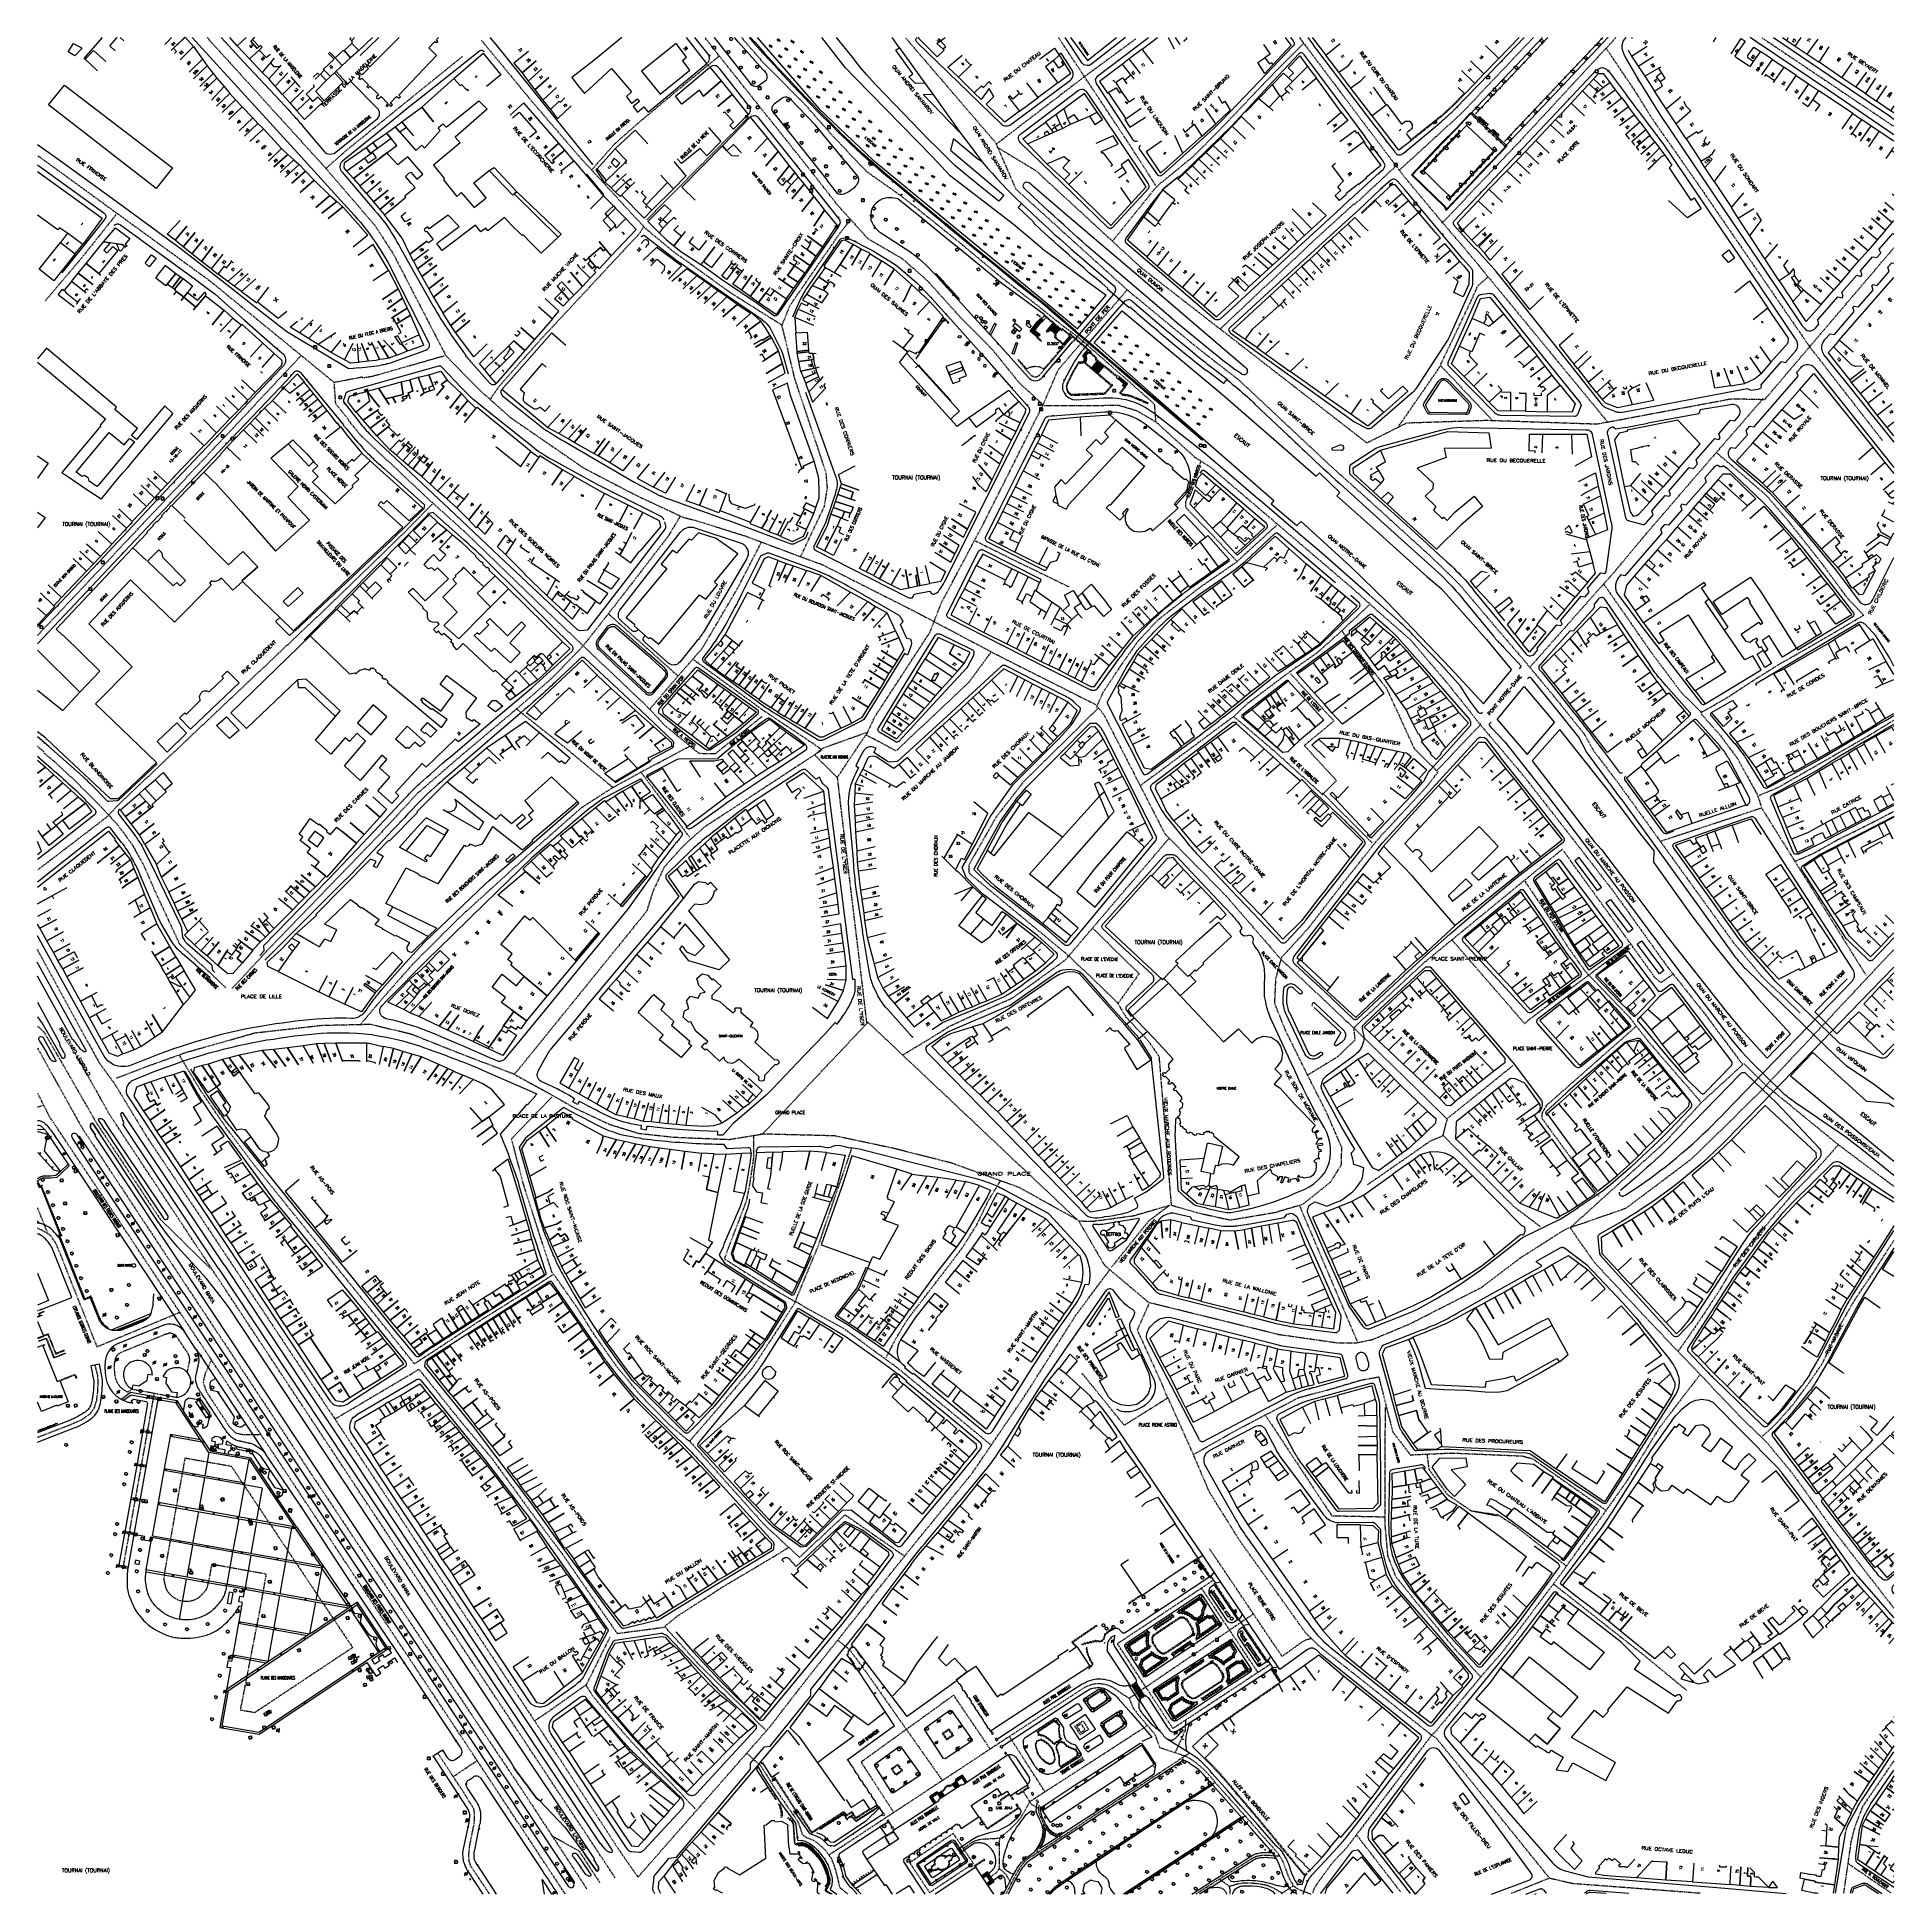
# Model space of a CAD drawing. Header units: millimetres. Extents: x 80000 to 81000, y 144000 to 145000.
import ezdxf
from ezdxf.enums import TextEntityAlignment as Align

# ---------------------------------------------------------------- set-up
doc = ezdxf.new("R2010")
doc.units = ezdxf.units.MM
doc.linetypes.add('DASHED', pattern=[0.75, 0.5, -0.25])
doc.layers.get('0').update_dxf_attribs({"linetype": 'CONTINUOUS'})
for name, color, linetype in [('W0001', 6, 'DASHED'), ('W0008', 7, 'CONTINUOUS'), ('W0100', 7, 'CONTINUOUS'), ('W0112', 1, 'DASHED'), ('W0120', 7, 'CONTINUOUS'), ('W0211', 2, 'CONTINUOUS'), ('W0300', 7, 'CONTINUOUS'), ('W0302', 3, 'CONTINUOUS'), ('W0310', 3, 'CONTINUOUS'), ('W0322', 7, 'CONTINUOUS'), ('W0330', 7, 'CONTINUOUS'), ('W0400', 7, 'CONTINUOUS'), ('W0420', 7, 'CONTINUOUS'), ('W0471', 7, 'CONTINUOUS'), ('W0500', 5, 'DASHED'), ('W0515', 5, 'CONTINUOUS'), ('W0980', 7, 'CONTINUOUS'), ('W0984', 7, 'CONTINUOUS'), ('W0989', 7, 'CONTINUOUS'), ('W0991', 7, 'CONTINUOUS'), ('W1102', 7, 'CONTINUOUS')]:
    doc.layers.add(name, color=color, linetype=linetype)
doc.styles.get("Standard").update_dxf_attribs({"font": 'romans.shx', "width": 0.85})

# ---------------------------------------------------------------- blocks, each defined once
blk = doc.blocks.new('T420')
for p, q in [((0.7, 0.7), (-0.8, 0.7)), ((-0.8, 0.7), (-0.8, -0.8)), ((0.7, 0.7), (0.7, -0.8)), ((0.7, -0.8), (-0.8, -0.8))]:
    blk.add_line(p, q)
blk.add_ellipse((0, 0), major_axis=(-0.53, 0.53), ratio=1, start_param=3.926991, end_param=10.210176)
blk = doc.blocks.new('T400')
for p, q in [((-0.15, 0.3), (0.15, 0.3)), ((-0.15, -0.25), (-0.15, 0.3)), ((-0.15, 0.15), (0.15, 0.15)), ((-0.15, 0), (0.15, 0)), ((0.15, 0.3), (0.15, -0.25)), ((-0.15, -0.15), (0.15, -0.15)), ((-0.15, -0.25), (-0.15, -0.3)), ((-0.15, -0.3), (0.15, -0.3)), ((0.15, -0.3), (0.15, -0.25))]:
    blk.add_line(p, q)
blk = doc.blocks.new('T300')
for p, q in [((-0.8, 0.5), (-0.9, 0.3)), ((-0.9, 0.3), (-0.9, 0.2)), ((-0.9, 0.2), (-0.7, 0.1)), ((-0.7, 0.6), (-0.8, 0.5)), ((-0.8, -0.1), (-0.7, 0.1)), ((-0.6, 0.7), (-0.7, 0.6)), ((-0.7, 0.1), (-0.7, 0.1)), ((-0.5, 0.7), (-0.6, 0.7)), ((-0.3, 0.6), (-0.5, 0.7)), ((-0.3, 0.6), (-0.2, 0.7)), ((-0.2, 0.6), (-0.3, 0.6)), ((-0.2, 0.7), (-0.1, 0.8)), ((-0.1, 0.8), (0.1, 0.8)), ((0.1, 0.8), (0.2, 0.7)), ((0.2, 0.7), (0.3, 0.6)), ((0.3, 0.6), (0.4, 0.5)), ((0.5, 0.5), (0.3, 0.5)), ((0.4, 0.5), (0.4, 0.5)), ((0.6, 0.4), (0.5, 0.5)), ((0.6, 0.4), (0.7, 0.3)), ((0.7, 0.3), (0.7, 0.2)), ((0.7, 0.2), (0.7, 0.1)), ((0.7, 0.1), (0.7, -0.2)), ((-0.8, -0.2), (-0.8, -0.1)), ((-0.7, -0.3), (-0.8, -0.2)), ((-0.8, -0.2), (-0.8, -0.2)), ((-0.7, -0.4), (-0.7, -0.3)), ((-0.5, -0.5), (-0.7, -0.4)), ((-0.4, -0.5), (-0.5, -0.5)), ((-0.4, -0.5), (-0.3, -0.5)), ((-0.3, -0.5), (-0.3, -0.4)), ((-0.3, -0.6), (-0.3, -0.5)), ((-0.3, -0.5), (-0.3, -0.5)), ((-0.2, -0.7), (-0.3, -0.6)), ((-0.1, -0.8), (-0.2, -0.7)), ((0.1, -0.8), (-0.1, -0.8)), ((0.2, -0.7), (0.1, -0.8)), ((0.3, -0.5), (0.2, -0.5)), ((0.3, -0.6), (0.2, -0.7)), ((0.2, -0.7), (0.2, -0.7)), ((0.5, -0.4), (0.3, -0.5)), ((0.3, -0.5), (0.3, -0.6)), ((0.3, -0.5), (0.3, -0.5)), ((0.6, -0.3), (0.5, -0.4)), ((0.7, -0.2), (0.6, -0.3)), ((0.6, -0.3), (0.6, -0.3))]:
    blk.add_line(p, q)
blk = doc.blocks.new('t112o')
at = {"color": 0, "linetype": 'Continuous'}
for p, q in [((-0.5, 0.5), (0.5, 0.5)), ((-0.5, -0.5), (-0.5, 0.5)), ((0.5, 0.5), (0.5, -0.5)), ((0.5, -0.5), (-0.5, -0.5))]:
    blk.add_line(p, q, dxfattribs=at)
blk = doc.blocks.new('T471')
for p, q in [((-0.333334, 0.333334), (-0.333334, -0.333334)), ((-0.333334, 0.333334), (0.333334, 0.333334)), ((-0.333334, 0), (0, 0)), ((0.500001, 0.500001), (1.000002, 1.000002)), ((-0.500001, -0.500001), (-1.000002, -1.000002)), ((-0.333334, -0.333334), (0.333334, -0.333334))]:
    blk.add_line(p, q)
blk.add_ellipse((0, 0), major_axis=(0.471405, 0.471405), ratio=1, start_param=5.4977871438, end_param=11.780972451)
blk = doc.blocks.new('t991o')
at = {"color": 0, "linetype": 'Continuous'}
for p, q in [((-1, 1), (1, -1)), ((-1, -1), (1, 1))]:
    blk.add_line(p, q, dxfattribs=at)
blk = doc.blocks.new('t322o')
at = {"color": 0, "linetype": 'Continuous'}
for radius in [0.25, 0.15]:
    blk.add_circle((0, 0), radius, dxfattribs=at)
blk = doc.blocks.new('t211o')
at = {"color": 0, "linetype": 'Continuous'}
for p, q in [((-0.3, 0.5), (-0.3, 0)), ((0, 1), (0, 0)), ((0.3, 0.5), (0.3, 0))]:
    blk.add_line(p, q, dxfattribs=at)
blk = doc.blocks.new('t310o')
at = {"color": 0, "linetype": 'Continuous'}
for centre, start, end in [((-0.5, 0.4), 216.8699, 323.1304), ((0.5, -0.4), 36.8699, 143.1303)]:
    blk.add_arc(centre, 0.625, start, end, dxfattribs=at)
blk = doc.blocks.new('t500o')
at = {"color": 0, "linetype": 'Continuous'}
for centre, start, end in [((-0.5, 0.625), 216.869898, 323.130102), ((0.5, -0.125), 36.869898, 143.130102), ((0.5, -0.625), 36.869898, 143.130102), ((-0.5, 0.125), 216.869898, 323.130102)]:
    blk.add_arc(centre, 0.625, start, end, dxfattribs=at)

msp = doc.modelspace()

# ---------------------------------------------------------------- linework, layer by layer
at = {"layer": 'W0001', "flags": 128}
for points in [[(80091.3, 145000), (80154.8, 144930.1), (80181.8, 144898.7), (80191.8, 144883.1), (80219.8, 144828.9), (80237.9, 144810.3), (80254.9, 144795.2), (80294.1, 144768.2), (80322.9, 144753.2), (80347.8, 144741.6), (80356.2, 144739.4), (80381.1, 144731.6), (80412, 144720), (80422.5, 144716.2), (80472.6, 144690.9), (80517.6, 144667.1), (80570.1, 144640.7), (80574.4, 144635.3), (80607.2, 144571.2), (80640.1, 144537.8), (80670.1, 144503.2)], [(80239.2, 144998.4), (80265.8, 144966.2), (80291.1, 144936.7), (80326.3, 144898.4)], [(80411.2, 144720.7), (80423.9, 144747.6), (80425.5, 144757.4), (80424.8, 144765.5), (80408, 144816), (80401, 144845), (80405.4, 144855.8), (80432.2, 144894.6), (80438, 144902), (80431.1, 144909.6), (80411.4, 144934.7), (80368.8, 144988.1), (80359.5, 145000)], [(80379.2, 145000), (80390.2, 144987.3), (80414, 144963.3), (80428.9, 144946.4), (80446.8, 144927.7), (80463.6, 144915.9), (80472.2, 144909.3), (80497.3, 144889.1), (80519.9, 144870.3), (80538.4, 144855.9), (80551.4, 144845.5), (80560.1, 144839)], [(80467.7, 144999.7), (80516.1, 144943.4), (80527, 144918.4), (80586.9, 144864.2), (80624.7, 144833), (80647, 144815.7), (80697.3, 144768.6), (80715.9, 144752), (80751, 144720.1), (80765.7, 144705.8), (80784.9, 144683.1), (80801, 144664.3), (80816.4, 144645.8), (80833.1, 144625), (80838.3, 144615.8), (80851.5, 144598.5), (80913.7, 144512.4), (80928.6, 144494.7), (80943.1, 144480.7), (80949.5, 144474.5)], [(80591.6, 144999.3), (80562.7, 144978), (80526.4, 144950.2), (80516.6, 144942.7)], [(80602.4, 144920.3), (80589.5, 144940.4), (80572.7, 144965.8), (80550, 145000)], [(80579.1, 144890.4), (80601.4, 144918), (80604.9, 144921.5), (80622.5, 144935.9), (80635, 144948.4), (80666.1, 144980.9), (80682.1, 144997)], [(80679.8, 145000), (80718.1, 144949.1)], [(80929.1, 144999.8), (81000, 144952.2)], [(80155.7, 144929.9), (80165.9, 144938.9), (80228.9, 144989.9)], [(80298.6, 144928.9), (80311, 144942.9), (80324.3, 144954.6), (80344.1, 144971.1), (80367.1, 144990)], [(80859.4, 144973), (80845, 144994.3)], [(80859.4, 144973), (80869.5, 144956.8), (80895.1, 144920.2), (80954.7, 144833.4), (80994, 144782.8)], [(80328.2, 144901.9), (80383.1, 144957.3)], [(80000.1, 144936.4), (80093.4, 144868.5), (80114.1, 144851.5)], [(80517.1, 144940.8), (80537.6, 144928.5), (80594.6, 144876), (80716.1, 144781.7), (80737.7, 144792.5), (80780.7, 144793.9), (80840.3, 144791.9), (80912.6, 144805.5), (80930.5, 144805.1), (81000, 144886.7)], [(80709.5, 144910.1), (80731.9, 144930.9)], [(80709.2, 144910.4), (80688.1, 144891.2), (80637.1, 144843)], [(80042.3, 144904.7), (80023.7, 144881.3), (80004, 144858.1)], [(80401, 144845.1), (80373.6, 144862.3), (80342.4, 144884.8), (80326.4, 144898.1), (80324.4, 144894.7), (80270.4, 144836.7), (80248.7, 144812.3), (80244, 144805.5)], [(80438, 144902), (80447.3, 144891.7), (80465.9, 144880.9), (80479.3, 144869.1), (80496.6, 144849.9), (80514.3, 144832), (80528.4, 144814.5), (80542.1, 144801.8), (80570.1, 144801.8), (80582, 144802.1), (80592, 144799.1), (80602.3, 144793.1), (80623.3, 144774.1), (80632.3, 144768.3), (80665.6, 144739.9), (80709.2, 144702.6), (80722.4, 144690.7), (80739.7, 144675.5), (80759.7, 144652), (80777.3, 144629.8), (80800.9, 144601.9), (80826, 144569.7), (80848.8, 144540.3), (80878.1, 144499.4), (80897.9, 144474.5)], [(80771.1, 144883.7), (80756.9, 144900.3)], [(80771.1, 144883.7), (80845.6, 144793.2)], [(80733.3, 144790.7), (80755, 144822), (80772.7, 144859.1), (80775.9, 144866.3), (80781.4, 144871.1)], [(80513.7, 144669.1), (80501.7, 144652.7), (80462.5, 144615.8), (80446.4, 144624.3), (80451.2, 144634.4), (80480.7, 144679.6), (80486.9, 144695.5), (80510.2, 144739.4), (80541.5, 144801.8), (80549.9, 144821.2), (80587, 144864.1)], [(80114.1, 144851.6), (80142, 144828.8)], [(80560.1, 144839), (80561, 144838.2), (80565.4, 144834.5)], [(80000, 144678), (80105.5, 144789.9), (80142, 144828.8)], [(80142, 144828.8), (80159.8, 144814.2)], [(80175.1, 144816.8), (80180.4, 144817.6), (80219.2, 144828.7)], [(80565.4, 144834.5), (80568.2, 144832), (80587.9, 144814.8), (80599.6, 144804.4), (80601.6, 144802.3), (80602.3, 144793.1)], [(80175, 144817.1), (80159.8, 144814.2)], [(80167.4, 144794.3), (80160.6, 144802.7), (80159.8, 144814.2)], [(80929.6, 144805.6), (80887.3, 144756.8), (80867.5, 144733.8), (80849.2, 144711.9), (80834.6, 144695.5), (80804, 144660.9)], [(80167.2, 144794.1), (80173.9, 144785.9), (80210, 144751.9), (80229.4, 144734.4), (80255, 144709.7), (80291.3, 144674.8), (80327.4, 144640.6), (80338.2, 144629.2), (80356.2, 144614.5), (80365.1, 144614.3), (80390.4, 144634.4)], [(80843.6, 144705.8), (80858, 144685.1), (80869, 144669.3), (80885.2, 144647.6), (80895.7, 144637.1), (80896.3, 144636.5), (80910.6, 144644.7), (80925.4, 144654.4), (80938.5, 144662.6), (80954.3, 144671.6), (80968.6, 144679.9), (80983.8, 144688.9), (80975, 144698.1), (80961.2, 144716.8), (80943.6, 144739.1), (80931.3, 144753.4), (80914.9, 144767.6), (80904.7, 144776.2)], [(80645.9, 144718.1), (80631.9, 144733.1), (80618.6, 144746.9), (80618.6, 144750), (80626.8, 144771.8)], [(80000.2, 144551.8), (80037.8, 144580.6), (80043.8, 144587.1), (80154.4, 144691.6), (80178.3, 144714.7), (80197.2, 144733.1), (80212.7, 144748.8)], [(80346.1, 144742.1), (80339.7, 144731.4), (80318.3, 144703.6), (80294.1, 144672.6)], [(80667.4, 144737.2), (80645.4, 144717.1), (80626.4, 144704), (80603.6, 144686.4), (80593, 144675.1), (80583.4, 144661.6), (80573.7, 144646.8), (80570.2, 144638.8)], [(80329.8, 144638.3), (80344.6, 144655.6), (80358.1, 144671.1), (80377, 144703.2), (80389.9, 144728.1)], [(80505, 144729), (80526.1, 144718.5), (80555.6, 144704.2)], [(80307.6, 144689.5), (80344.8, 144656.3)], [(80717.4, 144694.4), (80702.2, 144680.1), (80689.5, 144668.8), (80672.9, 144657.1), (80651.6, 144641.1), (80644.4, 144634.3), (80666, 144615.9), (80692.2, 144592.3), (80699.8, 144599.7), (80682.4, 144618.7), (80698.4, 144631.9), (80675, 144657.3)], [(80702.4, 144680.6), (80713.5, 144666.5), (80726.8, 144649.3), (80741.6, 144617.1), (80753.7, 144605), (80777.5, 144630.2)], [(80293.6, 144672), (80278, 144655.8), (80260.3, 144640.3), (80228.6, 144613.6), (80204.6, 144592.9), (80185.1, 144571.8), (80124.6, 144509.2), (80104.7, 144487.7)], [(80353.4, 144664.9), (80390.5, 144637.9), (80418.2, 144619.5), (80422.6, 144616.3), (80359.3, 144574.8), (80348.1, 144564.9), (80337.5, 144553.1), (80331.5, 144540.2), (80328.1, 144529.4), (80283.6, 144474.5)], [(80309.7, 144596.2), (80283.2, 144618.3), (80258.2, 144638.2)], [(80568.6, 144520), (80593.4, 144495.8), (80582.1, 144479.8), (80555.5, 144505.4), (80519.9, 144534.9), (80501.8, 144549.9), (80501.8, 144554.4), (80516.6, 144580.4), (80531.3, 144599.3), (80556.3, 144623.9), (80571.3, 144638.8)], [(80896.7, 144637.1), (80896.1, 144635.8), (80906.3, 144624.4), (80915.7, 144611.8), (80926.6, 144592), (80928.9, 144584.8), (80985.1, 144494.8)], [(80446.8, 144469.1), (80430.9, 144601.6), (80447.1, 144625.8), (80422.3, 144616.9), (80418.6, 144613.5), (80430.9, 144601.4)], [(80644.4, 144634.3), (80594, 144597)], [(80927.5, 144591.9), (80937.7, 144596.1), (80954.5, 144605.7), (80969.5, 144614.3), (80986.3, 144623.9), (81000, 144632.3)], [(80003.5, 144615.2), (80000, 144618.1)], [(80174.1, 144468.6), (80185.5, 144482.1), (80202.2, 144501), (80226.8, 144525.6), (80247.7, 144544.6), (80266.7, 144562), (80293, 144585.2), (80309.5, 144595.8), (80327.7, 144605.8), (80351.3, 144618.3)], [(80003.2, 144614.8), (80008.6, 144610.4), (80019.5, 144600.3), (80032.8, 144587.1), (80043.4, 144575.6), (80051, 144565.2), (80057.2, 144554), (80062.6, 144541.5), (80076.5, 144511.6), (80101.3, 144488.3)], [(80324.8, 144604.6), (80351.1, 144569.4)], [(80669.9, 144504.2), (80684.7, 144520.4), (80704.3, 144545.8), (80722, 144568.1), (80748.4, 144596.6), (80754.6, 144604.6)], [(80692.2, 144593.1), (80719.1, 144566.1)], [(80874.1, 144567.1), (80928.8, 144585.1)], [(80946.7, 144556.3), (80956.8, 144560.6), (80969.9, 144568), (80986.9, 144576.4), (80999.8, 144583.1)], [(80466.4, 144452.2), (80481.1, 144461), (80491.4, 144467.5), (80502.5, 144472.7), (80513.7, 144477.6), (80525.2, 144482.7), (80539.6, 144493), (80553.7, 144503.2), (80609.4, 144568.5)], [(80709.2, 144466.8), (80747.4, 144502.1), (80821.7, 144563)], [(80881, 144495.5), (80874.6, 144490.9), (80871.4, 144493.6), (80822.2, 144561.7)], [(80801, 144546), (80812.3, 144529.2), (80824.2, 144510.4), (80833.6, 144497.3), (80843.3, 144487.2), (80857.4, 144472.5), (80867.7, 144459.3), (80883.1, 144441.5), (80893.5, 144429.6), (80895.9, 144426.7)], [(79999.7, 144508.9), (80033.3, 144447.5), (80041.1, 144437), (80058.9, 144407.7), (80083.3, 144371.4), (80162.9, 144251.7), (80194.1, 144204.7), (80213.4, 144175.4), (80283.3, 144069.7), (80313.6, 144023.2), (80323.4, 144009.1), (80394.5, 144090.1), (80415, 144116.6), (80459.5, 144172.6), (80472.2, 144188.4), (80503.4, 144226.6), (80532.5, 144269.4), (80559.3, 144311.8), (80577.8, 144336.6)], [(80560.5, 144363.2), (80574.7, 144338.8), (80598.4, 144318.8), (80668.5, 144301.5), (80700.7, 144296.9), (80710.3, 144296.9), (80719.1, 144298.7), (80739.4, 144307.2), (80777.9, 144326.8), (80799, 144342.8), (80823.2, 144358.2), (80855.8, 144369.5), (80891, 144396), (80927.7, 144431.8), (80984.2, 144491.9), (81000, 144508.8)], [(80857.6, 144511.4), (80803.5, 144471), (80801.2, 144468.8), (80762.1, 144513.8)], [(80581.9, 144479.8), (80586.3, 144472.4), (80597.6, 144460.5), (80604.1, 144451.3), (80610.7, 144371.1), (80625.7, 144366.8), (80642.5, 144363.1), (80666.7, 144367.2), (80681.7, 144371.6), (80696.6, 144383.6), (80702.4, 144392.9), (80702.6, 144402.1), (80694.4, 144421), (80683.3, 144442.9), (80672.3, 144465.2), (80666.5, 144479.6), (80667.1, 144493.1), (80669.9, 144503.5), (80708.9, 144466.6), (80709.7, 144460), (80700.4, 144451), (80683.8, 144440.9)], [(80283.6, 144474.5), (80258.4, 144443.4), (80256.7, 144441.6), (80228.9, 144452.2), (80201.4, 144463.1), (80179.5, 144468.4), (80153.2, 144467.8), (80116.9, 144463.7), (80079.8, 144453.2), (80060.2, 144446.2), (80042.3, 144439.4)], [(80256.7, 144441.6), (80275.5, 144431.3), (80289.2, 144423.5), (80307.9, 144414.7), (80323.7, 144409.8), (80342.9, 144407.7), (80372.4, 144406.5), (80390.5, 144409.4), (80447.3, 144469.6), (80560.2, 144363.1), (80529, 144380.5), (80492.5, 144393.7), (80461.4, 144401.6), (80429.4, 144408.4), (80389.4, 144409.4)], [(80709.5, 144466.2), (80759.3, 144417.6), (80794.8, 144446.3)], [(80861.3, 144467.5), (80812.8, 144424.7), (80810.4, 144420.5), (80810.4, 144417.9), (80841.1, 144375.9)], [(80897.9, 144474.5), (80918.6, 144446.8), (80896.5, 144426.5), (80876.8, 144405.1), (80851.4, 144382.2), (80825.6, 144358.9), (80838.7, 144340.2), (80870.1, 144306.6), (80919.2, 144255.2), (80931.1, 144243.8), (80945.3, 144226.7), (80965.8, 144198.2), (81000, 144154)], [(80011.8, 144449.9), (80031.6, 144415.5), (80066.1, 144363.4), (80093, 144337.1)], [(80311.1, 144008.8), (80236, 144122.1), (80039.1, 144419.3), (80019.9, 144453.6)], [(80513.4, 144242.1), (80463.6, 144283.1), (80433.9, 144304.9), (80414.4, 144315.5), (80408.4, 144319.2), (80397.8, 144302.8), (80385.3, 144283.7), (80369.7, 144265.3), (80351.1, 144243.8), (80340.6, 144252.6), (80324.6, 144268.8), (80311.7, 144284.5), (80299, 144302.6), (80291.2, 144315.1), (80278, 144333.9), (80269, 144328), (80249.7, 144315.9), (80236.8, 144307.9), (80216.2, 144294.2), (80204.7, 144286.7), (80202.9, 144285.7), (80189.8, 144302.1), (80115.9, 144393.7), (80101.6, 144412.7), (80087.9, 144432.7), (80076.4, 144451.8)], [(81000, 144381.2), (80969.9, 144403.8), (80931.1, 144435.6), (80919.2, 144447.4)], [(80284.2, 144000), (80282.8, 144002.2), (80276.1, 144012.3), (80228.7, 144084.1), (80176.1, 144163.3), (80129.7, 144233.3), (80084.5, 144301.5), (80035.9, 144374.6), (80006.5, 144418.6), (80000, 144431.4)], [(80277.3, 144334.3), (80269.4, 144358.4), (80261.9, 144381.8), (80255.3, 144406.8), (80277.1, 144429.4)], [(80385.7, 144408.6), (80385.7, 144396.8), (80383.5, 144382), (80381.8, 144373.4), (80369.9, 144342.2), (80387.5, 144331), (80408.1, 144319.1), (80420.6, 144349.2), (80428.1, 144371.3), (80434.3, 144389), (80438.6, 144401.7)], [(80757.2, 144408.6), (80795, 144370.6), (80809.5, 144359.6)], [(80970.3, 144403.8), (80958.3, 144390.3), (80946.1, 144377.8), (80927.5, 144355.9), (80920, 144347), (80913.4, 144337.4), (80905.4, 144324.1), (80893.5, 144306.2), (80883.9, 144292.5)], [(80457.1, 144289), (80462.4, 144299.1), (80468.5, 144309.4), (80486.6, 144332.9), (80498, 144347.9), (80505.9, 144360.4), (80512.2, 144373.5), (80519, 144384.6)], [(80561.4, 144362.6), (80568.4, 144362.4), (80590.9, 144365.5), (80610, 144371.1), (80598.6, 144362.6), (80578.4, 144337.5)], [(80679.8, 144370.8), (80710.9, 144297.7)], [(80929.3, 144246.6), (80936.4, 144253.2), (80945.5, 144263.4), (80954.3, 144275.3), (80961.5, 144285.8), (80972.1, 144308.2), (80979.1, 144320.3), (80988.1, 144333.5), (81000, 144352)], [(80598.7, 144318), (80592.4, 144303.8), (80605.3, 144275.6), (80608.8, 144266.9)], [(80032, 144294.8), (80076.6, 144313.4)], [(80093.6, 144287.7), (80090.2, 144280.3), (80089.1, 144275.6), (80091, 144270.5), (80103.2, 144251.9), (80106.5, 144248.4), (80110.9, 144247.5), (80120.2, 144247.6)], [(80000, 144246.1), (80017.5, 144252.8), (80023.9, 144255.6), (80028.3, 144258.7), (80030.4, 144261.6), (80031.8, 144265.9), (80032.4, 144270.7), (80032.6, 144276.2), (80032.4, 144279.3), (80031, 144285)], [(80160.5, 144256.1), (80201.5, 144280.3), (80205.4, 144282.7), (80229.4, 144252.8), (80244.8, 144234.6), (80265, 144206.7), (80282.3, 144183.7), (80312.2, 144140.4), (80337.2, 144143.7), (80344.8, 144149.8), (80369, 144165.4), (80400.8, 144184.3), (80404.7, 144186.9), (80410.4, 144181.4), (80435, 144204.3), (80466.8, 144182.2)], [(80814.5, 144008.6), (80753.7, 144083.8), (80750.6, 144085.9), (80691.5, 144132.6), (80683, 144140.8), (80647.4, 144190.7), (80631.2, 144216.7), (80622, 144238.3), (80609, 144267.3), (80585.4, 144252.5), (80562.6, 144280.6)], [(80622.9, 144236.9), (80644.9, 144249.4), (80658.2, 144256.4), (80679.6, 144267.5), (80695.8, 144271.8), (80712.8, 144276.8), (80722.5, 144278.6), (80730, 144249.1), (80739.5, 144236.6), (80761.8, 144237.6), (80799.7, 144236), (80805.4, 144234.5), (80844.8, 144206.8)], [(80895.3, 144279.4), (80884.9, 144265.9), (80873.8, 144251.3), (80856, 144222.2), (80820.8, 144172.6), (80804.2, 144150.6), (80788.6, 144129.7), (80778.7, 144118.5), (80752.9, 144087.3), (80751.1, 144085.7), (80714.7, 144037.5), (80705.3, 144025), (80697.7, 144017), (80690.3, 144007), (80687.9, 144003.3), (80686.8, 144000.4)], [(80046, 144175.3), (80062.9, 144269.8)], [(80661.2, 144258.3), (80697.2, 144203.8), (80725.8, 144203.2)], [(80777.3, 144117.2), (80763.6, 144131.9), (80742.1, 144158), (80731.8, 144170.9), (80727.5, 144182.1), (80725.9, 144199.6), (80726.1, 144262.5)], [(80748.5, 144237.1), (80749.5, 144228.9), (80759.5, 144215.2), (80772.2, 144206.5), (80786.8, 144203.7)], [(80772.2, 144206.5), (80786.8, 144204.3), (80796, 144198.3), (80823.7, 144176.6)], [(80686.5, 144137.5), (80686, 144137.4), (80685.3, 144137.4), (80684.6, 144137.2), (80683.7, 144137), (80682.8, 144136.6), (80682.1, 144136.3), (80681.4, 144135.9), (80670.4, 144128), (80657, 144147.9), (80641.6, 144170.8), (80631.4, 144185.9)], [(80664.3, 144123.9), (80611.6, 144089.2), (80581.7, 144134.9), (80633.6, 144169.2)], [(80816.7, 144167), (80865.1, 144128.9), (80888.3, 144109.8)], [(80657.4, 144119.4), (80627, 144164.8)], [(80655, 144150.9), (80588.1, 144105.4)], [(80431, 144136.8), (80437.4, 144131.7), (80444.3, 144122.4), (80487.4, 144061.2)], [(80295.9, 144113), (80273.4, 144097), (80267.9, 144093.4)], [(80513.2, 144078.1), (80493.5, 144107.1), (80443.6, 144071.1), (80461.2, 144044)], [(80542.7, 144055.1), (80523.5, 144084.9), (80564.2, 144111.4), (80566.4, 144112.4), (80568.4, 144113.1), (80570.3, 144113.4), (80572.4, 144113.4), (80574.3, 144113.2), (80576.6, 144112.6), (80578.8, 144111.6), (80581.4, 144110), (80582.7, 144108.9), (80588.1, 144105.4), (80590.1, 144100.4), (80592.7, 144096.9), (80601.9, 144086.1), (80604.5, 144078.9), (80618.3, 144074.4), (80621, 144072.9), (80623.5, 144071.1), (80626.4, 144068.8), (80629.4, 144065.9), (80631.8, 144063.3), (80634.9, 144059.5), (80647.3, 144045.7), (80653.1, 144039.2), (80658.9, 144032.5), (80665.9, 144024.6), (80668.1, 144022.1), (80669.3, 144020.3), (80670.7, 144017.9), (80671.6, 144015.4), (80672.5, 144013.1), (80673.8, 144009.5), (80674.9, 144007.2), (80676.5, 144004.5), (80678.9, 144002.7), (80686, 144000)], [(80524.5, 144005.7), (80521.7, 144010.6), (80518.1, 144013.7), (80518.3, 144030.1), (80524.4, 144035.3), (80527.8, 144038.9), (80529.7, 144041.3), (80531.7, 144044.4), (80534.5, 144049.8), (80597.9, 144090.8)], [(80618.4, 144093.7), (80618.2, 144088.1), (80612.8, 144076.2)], [(80243.5, 144000), (80233.4, 144015), (80232.5, 144017.7), (80232.3, 144020.4), (80232.5, 144023.7), (80232.9, 144026.7), (80235.1, 144037.5), (80235.4, 144040.5), (80235.3, 144043.1), (80235.2, 144045.4), (80234.2, 144047.2), (80228.8, 144055.8), (80215.5, 144076)], [(80382, 144075.9), (80389.7, 144068.9), (80396.5, 144057.9), (80407.7, 144041.7), (80409.6, 144038.9), (80412.2, 144031.7), (80414.6, 144030.3), (80417.6, 144029.2), (80420, 144027.6), (80422.5, 144025.4), (80424.5, 144023.4), (80426.2, 144021.2), (80427.7, 144018.9), (80428.7, 144016.3), (80429.7, 144013.4), (80430.8, 144009.2), (80432, 144003.7), (80436.5, 144000)], [(80523.5, 144084.9), (80450.7, 144037), (80426.3, 144021)], [(80620.5, 144075.9), (80593.4, 144058), (80570.6, 144043.2), (80553.8, 144032.1), (80543, 144025.1), (80536.4, 144020.8), (80534.2, 144019.5), (80532.8, 144018.4), (80531.7, 144017.5), (80530.4, 144015.8), (80529.3, 144014.3), (80528.3, 144012.8), (80527.2, 144010.9), (80525.2, 144007), (80521.6, 144000)], [(80223.9, 144063.3), (80236.8, 144071.9)], [(81000, 144071.7), (80983.2, 144047.2), (80979.1, 144036.6), (80976.9, 144028.2), (80972.9, 144000.4)], [(80539.1, 144046.2), (80535.5, 144048.2), (80531, 144055.3)], [(80634.4, 144060.1), (80618.6, 144049.9), (80597.2, 144036), (80571.8, 144019.2), (80554.1, 144007.4), (80553.8, 144007.2), (80551.1, 144005.3), (80550.1, 144004.6), (80548.4, 144003.4), (80547.9, 144003), (80547.3, 144002.5), (80546.6, 144001.8), (80546, 144001), (80545.5, 144000.5), (80545.2, 144000)], [(80539.5, 144047.9), (80539.2, 144046.9), (80539.1, 144045.5), (80539.2, 144044.5), (80539.7, 144043), (80540.4, 144041.2), (80541.3, 144039.2), (80542.1, 144037.4)], [(80538.3, 144022.1), (80539, 144024.4), (80539.8, 144025.6), (80540.5, 144026.7), (80541, 144028), (80541.5, 144029.2), (80541.8, 144030.2), (80542.1, 144031.4), (80542.2, 144032.2), (80542.4, 144033.3), (80542.3, 144034.5), (80542.2, 144035.6), (80542.1, 144037.4), (80543.5, 144035.9), (80543.8, 144035.5), (80544.2, 144034.9), (80544.5, 144034.6), (80545.1, 144033.9), (80545.7, 144033.4), (80546.4, 144032.9), (80547.3, 144032.3), (80548.1, 144031.9), (80548.9, 144031.6), (80551.6, 144030.7)], [(80585.7, 144000), (80632.3, 144030.4), (80650.5, 144042.1)], [(80276.8, 144031.5), (80291.6, 144023.3), (80302.9, 144006.1)], [(80498.7, 144024.6), (80503.9, 144028.2), (80506.4, 144029.2), (80509.9, 144029.7), (80518.3, 144030.1)], [(80623.9, 144000), (80628, 144002.6), (80646.5, 144014.3), (80654.5, 144019.4), (80656.6, 144020.4), (80658.6, 144020.8), (80660.3, 144021), (80662.5, 144021), (80669.2, 144020.5)], [(80975.3, 144016.5), (80998.4, 144000.7)], [(80513.6, 144009.4), (80516.4, 144011.4), (80518.1, 144013.7)], [(80670.4, 144000.5), (80666, 144003.1), (80662.9, 144004.4), (80660.5, 144005), (80658.1, 144005.4), (80655.5, 144005.7), (80652.9, 144005.9), (80651, 144005.9), (80649.1, 144005.8), (80646.7, 144005.4), (80642, 144004.1), (80636.6, 144008.1)], [(80895.7, 144000.4), (80827, 144005.6), (80814.4, 144008.5), (80793.9, 144000.3)], [(80642, 144004.1), (80642.2, 144002.7), (80642.2, 144001.1), (80642.2, 144000)], [(80670.4, 144000), (80670.4, 144000.5), (80676.5, 144004.5)]]:
    msp.add_lwpolyline(points, dxfattribs=at)
at = {"layer": 'W0001'}
for points in [[(80850.3, 145000), (80798.1, 144943.7), (80756.9, 144900.3), (80736, 144925.4), (80718.1, 144949.1)], [(80733.6, 144928.6), (80767, 144959.1), (80805.8, 145000)], [(80755.7, 144823.4), (80783.3, 144794.3)], [(80000, 144467.4), (80003.4, 144464.3), (80011.8, 144449.9)], [(80000, 144455.6), (80023.9, 144412.7), (80076.6, 144332.9), (80149.7, 144222.8), (80231.1, 144100.6), (80261.9, 144054.7), (80295.9, 144002.7)], [(80003.2, 144425), (80000, 144423.8)], [(80759.3, 144417.6), (80757, 144408.6)], [(80757, 144408.4), (80750.2, 144405.5), (80716.4, 144382)], [(80005.6, 144355.6), (80000, 144369.6)], [(80032, 144294.8), (80011.5, 144346.6), (80009.8, 144350.6), (80007, 144354.7), (80003.7, 144356.8), (80000, 144358.7)], [(80081.3, 144244.7), (80081.5, 144245.7)], [(80350.8, 144244.5), (80391.4, 144199), (80404.9, 144186.5)], [(80354.3, 144045.9), (80342, 144059), (80328.5, 144072.6), (80313.4, 144089.4), (80299, 144106.8), (80295.5, 144112.4), (80308.5, 144138.6)], [(80337.9, 144143.9), (80356.3, 144123.6), (80392.1, 144088.5)], [(80710.6, 144031.8), (80734.4, 144001)]]:
    msp.add_lwpolyline(points, dxfattribs=at)
at = {"layer": 'W0001', "flags": 128}
msp.add_lwpolyline([(80080.6, 144281, 0.004878), (80081.5, 144285.3, 0.002647), (80081.9, 144287.2, 0.065862), (80081.9, 144288.5, 0.067968), (80081.7, 144289.6, 0.019911), (80081.2, 144290.8, 0.039812), (80081.2, 144290.9), (80075.1, 144300, 0.078273), (80074.5, 144300.7, 0.062469), (80072.9, 144301.7, 0.079666), (80071.4, 144302.1, 0.093865), (80070.7, 144302, 0.006524), (80069, 144301.5, 0.022296), (80068.9, 144301.5), (80056.8, 144296.6), (80044.9, 144291.7, 0.046749), (80044.8, 144291.7, 0.019309), (80043.2, 144290.6, 0.08825), (80042.7, 144290, 0.061542), (80041.7, 144287.9, 0.057566), (80041.3, 144285.9, 0.03999), (80041.3, 144282, 0.035573), (80041.8, 144278.2, 0.054691), (80042.4, 144276.4, 0.055036), (80043.8, 144274, 0.062542), (80045.3, 144272.5, 0.017209), (80047, 144271.3, 0.03379), (80047.5, 144271, 0.011153), (80048.5, 144270.5), (80051, 144272), (80074.8, 144267.6)], format="xyb", dxfattribs=at)
at = {"layer": 'W0001'}
msp.add_lwpolyline([(80093.7, 144177.6), (80092.1, 144168.3, -0.059337), (80091.1, 144164.6, -0.07223), (80090.7, 144163.8, -0.038566), (80087.1, 144160, -0.067598), (80086.2, 144159.3, -0.050732), (80082.9, 144158, -0.061802), (80080.8, 144157.7, -0.024725), (80079.5, 144157.7, -0.020899), (80077.7, 144157.9, -0.075752), (80075.3, 144158.6, -0.064313), (80072, 144160.8, -0.067004), (80069.8, 144163.3, -0.078935), (80069, 144165.1, -0.031208), (80068, 144169.3, -0.062441), (80068, 144169.6, -0.00442), (80068.3, 144172.6, -0.015693), (80068.4, 144172.8), (80071.7, 144191.1), (80074.7, 144208.2), (80074.9, 144209.2), (80078, 144226.4), (80078.2, 144227.4), (80079.5, 144234.9), (80104.3, 144230.5), (80169.7, 144132.8), (80116.9, 144097.7), (80109.3, 144099), (80120.1, 144154.6), (80123.2, 144172.3)], format="xyb", close=True, dxfattribs=at)
at = {"layer": 'W0001', "flags": 128}
msp.add_lwpolyline([(80493.3, 144032.7), (80469.8, 144016.9), (80480.5, 144000.8), (80504.1, 144016.5)], close=True, dxfattribs=at)
at = {"layer": 'W0008'}
for p, q in [((80162.6, 144979.8), (80161, 144981.5)), ((80162.6, 144979.8), (80164.8, 144977.5)), ((80046.3, 144909), (80073.4, 144889.1)), ((80325.1, 144889.1), (80326.7, 144890.9)), ((80327.6, 144887), (80328.6, 144888.3)), ((80091.5, 144864.9), (80095.4, 144861.9)), ((80957.2, 144822.1), (81000, 144768.5)), ((80853, 144798.1), (80921, 144811)), ((80855.4, 144790), (80867.4, 144792.3)), ((80908.3, 144769.4), (80910.2, 144768)), ((80831.4, 144699.2), (80820.5, 144686.2)), ((80388.3, 144641.9), (80358.9, 144663.5)), ((80668.1, 144617.1), (80648.8, 144633.9)), ((80771.4, 144632.4), (80771.5, 144632.5)), ((80588.4, 144617.7), (80587.1, 144620.2)), ((80948.4, 144560.3), (80960, 144565.7)), ((80951.3, 144554.3), (80960.4, 144559.9)), ((80840.2, 144540.5), (80842.5, 144542.3)), ((80857, 144518.1), (80859.4, 144519.9)), ((80965.5, 144517.2), (80970.5, 144509.5)), ((80861.7, 144511.6), (80864.1, 144513.5)), ((80974.3, 144514.8), (80976.7, 144512.4)), ((80022.4, 144461, 31.9), (79999.8, 144502)), ((80085.1, 144500.5), (80093, 144493.7)), ((80000.8, 144459.8), (80004.9, 144453.2)), ((80057.9, 144441), (80054.2, 144439.5)), ((80084.7, 144440.5), (80082.5, 144444.3)), ((80084.7, 144440.5), (80090.2, 144432)), ((80100.4, 144339, 33.1), (80049, 144416.2, 32.3)), ((80036.3, 144411.5), (80063.3, 144370.8)), ((80037.6, 144413.5), (80070, 144365.6)), ((80945.8, 144381.1), (80953.4, 144389.3)), ((80629.8, 144369.4), (80631.9, 144369)), ((80939.2, 144365.7), (80940.4, 144367.2)), ((80575, 144324.1), (80575.9, 144325.3)), ((80710.4, 144287.7), (80711.3, 144284.2)), ((80464, 144280), (80468.3, 144276.5)), ((80652.5, 144191), (80650.7, 144193.4)), ((80343.5, 144060.3), (80349.5, 144054.5)), ((80305.6, 144029.6), (80309.4, 144023.8)), ((80716.9, 144030.3), (80717.2, 144029)), ((80288.7, 144019.9), (80292.9, 144014.2))]:
    msp.add_line(p, q, dxfattribs=at)
for points in [[(80083.3, 145000), (80109.9, 144970.9), (80140.2, 144937.7), (80170.5, 144904.4), (80172.2, 144902.4), (80173.9, 144900.5), (80175.5, 144898.4), (80177.1, 144896.4), (80178.7, 144894.3), (80180.3, 144892.1), (80181.8, 144889.9), (80183.3, 144887.7), (80184.5, 144885.9), (80185.6, 144884.1), (80186.7, 144882.3), (80187.8, 144880.5), (80188.9, 144878.6), (80189.9, 144876.7), (80190.8, 144874.9), (80191.8, 144873), (80200.4, 144856), (80210.7, 144835.5), (80210.9, 144834.9), (80211, 144834.3), (80211, 144833.7), (80210.8, 144833.1), (80210.6, 144832.8), (80210.4, 144832.5), (80210.2, 144832.3), (80210, 144832.1), (80209.7, 144831.9), (80209.5, 144831.7), (80209.2, 144831.6), (80208.9, 144831.4), (80189.9, 144824.7), (80189.3, 144824.5), (80188.7, 144824.3), (80188.2, 144824.2), (80187.6, 144824), (80186.8, 144823.8), (80186, 144823.7), (80185.2, 144823.5), (80184.4, 144823.4)], [(80098.8, 145000), (80111.1, 144986.8), (80133.6, 144962.8), (80135, 144961.3), (80136.3, 144959.8), (80137.7, 144958.3), (80139, 144956.8), (80139.6, 144956.2), (80140.1, 144955.6), (80140.6, 144954.9), (80141.1, 144954.3), (80141.7, 144953.7), (80142.2, 144953.1), (80142.7, 144952.5), (80143.3, 144951.8), (80154.6, 144938.5), (80155.1, 144938), (80155.7, 144937.6), (80156.4, 144937.3), (80157.2, 144937.2), (80159.8, 144937.5), (80183.1, 144956.5), (80183.5, 144956.9), (80183.8, 144957.3), (80184, 144957.8), (80184.1, 144958.3), (80184.2, 144958.7), (80184.2, 144959.2), (80184.2, 144959.6), (80184.1, 144960.1), (80184, 144960.4), (80183.8, 144960.8), (80183.6, 144961.2), (80183.4, 144961.5), (80168.5, 144976.5), (80167.1, 144975.1), (80164.8, 144977.5)], [(80173.7, 144990.4), (80183.8, 145000)], [(80243.7, 145000), (80246.8, 144996.2), (80272.7, 144964.1), (80298.8, 144931.9), (80299.2, 144932.2)], [(80360.6, 144986), (80361.1, 144986.5), (80361.6, 144987.1), (80361.8, 144987.8), (80362, 144988.5), (80362, 144989.2), (80361.8, 144989.9), (80361.6, 144990.6), (80361.2, 144991.1), (80354.1, 145000)], [(80364.4, 145000), (80384.3, 144974.9), (80384.9, 144974.4), (80385.6, 144974), (80386.3, 144973.8), (80387.1, 144973.7), (80387.5, 144973.8), (80387.9, 144973.9), (80388.3, 144974.1), (80388.7, 144974.4), (80392.1, 144976.8), (80392.6, 144977.3), (80392.9, 144977.8), (80393, 144978.4), (80393.1, 144979), (80393.1, 144979.6), (80392.9, 144980.2), (80392.6, 144980.7), (80392.2, 144981.2), (80377.6, 144997.6), (80375.5, 145000)], [(80508.7, 144933.2), (80506.7, 144934.4), (80493.4, 144945.4), (80491.8, 144939.3), (80506.5, 144927), (80520.6, 144915.1), (80517.8, 144911.9), (80508.2, 144919.7), (80495.2, 144930.2), (80494.2, 144931.1), (80492, 144933.2), (80484.2, 144940.9), (80479.9, 144945.1), (80466.7, 144958.9), (80451.4, 144974.7), (80446.8, 144980), (80442.8, 144984.5), (80439.1, 144989.2), (80430.4, 145000)], [(80464.2, 144994.6), (80460.3, 145000)], [(80473.9, 144997.4), (80473.6, 144997.7), (80473.4, 144997.9), (80473.3, 144998.2), (80473.2, 144998.5), (80473.2, 144998.9), (80473.3, 144999.3), (80473.4, 144999.7), (80473.7, 145000), (80473.8, 145000)], [(80473.9, 144997.4), (80501.8, 144970.3), (80519.1, 144953.5), (80519.7, 144953), (80520.4, 144952.7), (80521.2, 144952.5), (80521.9, 144952.4), (80522.5, 144952.4), (80523.2, 144952.6), (80523.7, 144952.8), (80524.3, 144953.2), (80555.8, 144976.5), (80556.4, 144977), (80557, 144977.6), (80557.4, 144978.2), (80557.7, 144979), (80557.9, 144979.8), (80557.9, 144980.7), (80557.7, 144981.6), (80557.3, 144982.4), (80551.4, 144991.6), (80550.2, 144990.8)], [(80568, 144985.8), (80567.2, 144985.3), (80566.3, 144985), (80565.4, 144984.9), (80564.5, 144985.1), (80563.7, 144985.4), (80563, 144986), (80562.4, 144986.7), (80562, 144987.3), (80553.6, 145000)], [(80586.1, 145000), (80568, 144985.8)], [(80570.4, 144975.3), (80570, 144977.5), (80571.1, 144979.4), (80597.1, 144998.9), (80598.5, 145000)], [(80675, 145000), (80676.4, 144998.2), (80676.6, 144997.8), (80676.8, 144997.5), (80676.9, 144997.1), (80677, 144996.7), (80676.9, 144996.5), (80676.9, 144996.3), (80676.8, 144996.1), (80676.8, 144995.9), (80676.7, 144995.7), (80676.6, 144995.6), (80676.4, 144995.4), (80676.3, 144995.3), (80658, 144976.2), (80638.2, 144955.6), (80635.5, 144952.8), (80633.9, 144951.3), (80605.8, 144925.9), (80605.5, 144925.7), (80605.2, 144925.5), (80604.9, 144925.5), (80604.6, 144925.4), (80604.3, 144925.5), (80604, 144925.6), (80603.7, 144925.8), (80603.5, 144926)], [(80684.3, 145000), (80687.4, 144995.9)], [(80721.2, 144951.5), (80713.1, 144962.1), (80687.4, 144995.9)], [(80810.8, 145000), (80796.7, 144985.1), (80775.6, 144962.9), (80772.3, 144959.3)], [(80791.1, 144942), (80794.2, 144945.3), (80823.6, 144976.3), (80846, 145000), (80846.1, 145000)], [(81000, 144947.7), (80965.6, 144971.1), (80926, 144997.8), (80922.7, 145000)], [(80935.1, 145000), (80965.4, 144979.5), (80997.6, 144957.8), (81000, 144956.1)], [(80240.8, 144992.2), (80240.5, 144992.5), (80240.2, 144992.7), (80239.8, 144992.9), (80239.4, 144993), (80239.1, 144993), (80238.7, 144993), (80238.4, 144992.9), (80238.1, 144992.7), (80204.8, 144966.3), (80200.9, 144963.2), (80182.9, 144948.5), (80164.2, 144933.4), (80164, 144933.2), (80163.7, 144932.9), (80163.5, 144932.7), (80163.3, 144932.3), (80163.2, 144932.1), (80163.1, 144931.8), (80163, 144931.5), (80162.9, 144931.2), (80162.8, 144930.9), (80162.8, 144930.6), (80162.8, 144930.3), (80162.8, 144930), (80163, 144929.3), (80163.2, 144928.7), (80163.6, 144928.1), (80164, 144927.5), (80181.3, 144907.3), (80182.9, 144905.4), (80184.5, 144903.5), (80186, 144901.6), (80187.5, 144899.6), (80188.6, 144898), (80189.7, 144896.4), (80190.7, 144894.8), (80191.7, 144893.2), (80192.7, 144891.5), (80193.7, 144889.7), (80194.7, 144888), (80195.7, 144886.2), (80212.4, 144856.6), (80213.1, 144855.4), (80213.8, 144854.2), (80214.5, 144853), (80215.2, 144851.8), (80216.3, 144850), (80217.3, 144848.3), (80218.4, 144846.5), (80219.5, 144844.7), (80220.4, 144843.4), (80221.3, 144842.2), (80222.1, 144840.9), (80223, 144839.6), (80229.4, 144830.5), (80229.9, 144829.8), (80230.4, 144829.1), (80230.9, 144828.3), (80231.5, 144827.6), (80232, 144826.9), (80232.6, 144826.2), (80233.2, 144825.6), (80233.8, 144824.9), (80243.5, 144814), (80243.9, 144813.7), (80244.3, 144813.4), (80244.7, 144813.2), (80245.2, 144813.1), (80245.7, 144813.1), (80246.2, 144813.2), (80246.7, 144813.4), (80247.1, 144813.7)], [(80477.8, 144975.4), (80472.9, 144975.3), (80469.3, 144978.9), (80471.5, 144980.5), (80462.3, 144993.2), (80464.1, 144994.5)], [(80464.2, 144994.6), (80478, 144975.4), (80482.2, 144969.6), (80497.4, 144948.4), (80500.3, 144944.5), (80503.2, 144940.6), (80506.1, 144936.7), (80509.1, 144932.9), (80511.6, 144929.9), (80514.2, 144927), (80516.8, 144924.1), (80519.4, 144921.2), (80522, 144918.5), (80524.7, 144915.8), (80527.4, 144913.2), (80530.1, 144910.6), (80541.8, 144899.6), (80544.8, 144896.9), (80547.7, 144894.2), (80550.7, 144891.6), (80553.7, 144888.9), (80556.5, 144886.4), (80559.4, 144883.8), (80562.3, 144881.3), (80565.2, 144878.8), (80579.5, 144866.6), (80579.9, 144866.2), (80580.3, 144865.7), (80580.5, 144865.2), (80580.7, 144864.6), (80580.7, 144864.2), (80580.6, 144863.8), (80580.5, 144863.4), (80580.4, 144863.1), (80580.3, 144862.7), (80580.1, 144862.4), (80579.9, 144862.1), (80579.6, 144861.8), (80573.8, 144855), (80564.2, 144843.8), (80557.8, 144836.3)], [(80682, 144991.1), (80681.8, 144991.4), (80681.5, 144991.6), (80681.2, 144991.7), (80680.8, 144991.8), (80680.5, 144991.8), (80680.2, 144991.8), (80679.9, 144991.6), (80679.6, 144991.4), (80663.1, 144973.8), (80643.3, 144952.5), (80637.2, 144946.5), (80615.7, 144925.5), (80614.1, 144924.7), (80606.8, 144918.7), (80600.8, 144911.6), (80586.4, 144892.2), (80586.3, 144892), (80586.2, 144891.8), (80586.1, 144891.7), (80586, 144891.5), (80586, 144891.3), (80585.9, 144891.1), (80585.9, 144890.9), (80585.9, 144890.7), (80585.9, 144890.3), (80586, 144889.8), (80586.3, 144889.4), (80586.5, 144889.1)], [(80682, 144991.1), (80707.3, 144957.1), (80715, 144946.8)], [(80382.7, 144958.5), (80383.2, 144959), (80383.6, 144959.5), (80383.8, 144960.2), (80384, 144960.8), (80384, 144961.5), (80383.8, 144962.2), (80383.6, 144962.8), (80383.2, 144963.3), (80374, 144974.9), (80367.3, 144983.4), (80366.8, 144983.9), (80366.2, 144984.3), (80365.6, 144984.7), (80364.9, 144984.8), (80364.2, 144984.9), (80363.5, 144984.7), (80362.8, 144984.4), (80362.2, 144984)], [(80862.9, 144976.6), (80873.9, 144958.6), (80903.5, 144914.6), (80927.6, 144879), (80950.7, 144844.8), (80951.8, 144843.4), (80952.5, 144842.7), (80953.3, 144842.3), (80954.3, 144842.1), (80955.2, 144842.1), (80955.9, 144842.2), (80956.6, 144842.5), (80957.3, 144843), (80957.8, 144843.5), (80959.7, 144845.7), (80959, 144847.9), (80969.8, 144860.3), (80972.1, 144859.9), (80972.7, 144860.7), (80972, 144862.9), (80980, 144872), (80982.2, 144871.4), (80982.9, 144872.2), (80982.1, 144874.4), (80988.6, 144881.9), (80990.9, 144881.5), (80993, 144883.9), (80992.2, 144886.1), (80999.4, 144894.4), (81000, 144894.2)], [(80434.9, 144933.6), (80419.1, 144952.9), (80405.3, 144967.2), (80404.8, 144967.6), (80404.2, 144967.8), (80403.7, 144967.9), (80403.1, 144968), (80402.5, 144967.9), (80401.9, 144967.8), (80401.4, 144967.5), (80400.9, 144967.2), (80396.8, 144964.1), (80396.6, 144963.9), (80396.4, 144963.7), (80396.2, 144963.5), (80396, 144963.3), (80395.8, 144963.1), (80395.7, 144962.8), (80395.6, 144962.5), (80395.5, 144962.2), (80395.5, 144961.6), (80395.6, 144961.1), (80395.8, 144960.5), (80396.1, 144960), (80425.2, 144923.4)], [(80496.6, 144949.1), (80477.1, 144969.3), (80482, 144969.5)], [(80529.5, 144943.4), (80529, 144944), (80528.7, 144944.7), (80528.5, 144945.5), (80528.5, 144946.3), (80528.7, 144947), (80529.1, 144947.6), (80529.6, 144948.1), (80530.2, 144948.6), (80560.8, 144971.6), (80561.3, 144971.9), (80561.8, 144972.1), (80562.4, 144972.2), (80563, 144972.2), (80563.6, 144972), (80564.2, 144971.7), (80564.6, 144971.3), (80565, 144970.8), (80582.6, 144944.5), (80598.3, 144921.2)], [(80592.6, 144944.3), (80592.3, 144944.2), (80592, 144944.1), (80591.6, 144944.1), (80591.3, 144944.1), (80591, 144944.2), (80590.7, 144944.4), (80590.4, 144944.6), (80590.2, 144944.9), (80570.4, 144975.3)], [(80921, 144811), (80922.9, 144810), (80927, 144810.7), (80928.5, 144811.4), (80928.7, 144812), (80928.6, 144813), (80939.5, 144825.5), (80941.7, 144825), (80947, 144831.1), (80947.5, 144831.8), (80947.9, 144832.6), (80948.2, 144833.5), (80948.3, 144834.4), (80948.2, 144835.3), (80947.9, 144836.2), (80947.5, 144837.1), (80947, 144837.8), (80923.3, 144872.9), (80897.5, 144911), (80876.3, 144942.2), (80855.9, 144969.3)], [(80431.6, 144902.5), (80405.9, 144934.9), (80388.7, 144956.5), (80388.2, 144957), (80387.7, 144957.4), (80387.1, 144957.7), (80386.4, 144957.8), (80385.8, 144957.9), (80385.1, 144957.7), (80384.4, 144957.5), (80383.9, 144957.1)], [(80772.6, 144959.7), (80791.1, 144942), (80791.6, 144941.6), (80791.3, 144941.3), (80787.6, 144937.4), (80777.9, 144927.1), (80769.5, 144918.1), (80758.8, 144906.9), (80758.2, 144908.7), (80740.2, 144926.1), (80756.4, 144943.3), (80764.4, 144951.3), (80768.6, 144955.7), (80772, 144959.5), (80772.3, 144959.3), (80772.2, 144959.2), (80768.8, 144955.5), (80764.6, 144951.1), (80756.6, 144943), (80740.7, 144926.1), (80758.5, 144908.9), (80759, 144907.5), (80769.2, 144918.4), (80777.6, 144927.3), (80787.4, 144937.6), (80791.3, 144941.8)], [(80000, 144942.5), (80010.3, 144935), (80046.3, 144909)], [(80598.3, 144921.2), (80598.5, 144920.9), (80598.6, 144920.5), (80598.7, 144920.2), (80598.7, 144919.8), (80598.7, 144919.6), (80598.6, 144919.5), (80598.6, 144919.3), (80598.5, 144919.1), (80598.5, 144918.9), (80598.4, 144918.8), (80598.3, 144918.6), (80598.2, 144918.5), (80579, 144897.7), (80578.8, 144897.5), (80578.6, 144897.3), (80578.3, 144897.2), (80578, 144897.1), (80577.7, 144897.1), (80577.4, 144897.1), (80577.1, 144897.3), (80576.8, 144897.5), (80552, 144921.6), (80529.5, 144943.4)], [(80603.5, 144926), (80593.9, 144939.6), (80593.7, 144939.9), (80593.6, 144940.2), (80593.5, 144940.6), (80593.6, 144940.9), (80593.7, 144941.2), (80593.8, 144941.5), (80594, 144941.8), (80594.2, 144942)], [(80000, 144931.4), (80006.3, 144926.8), (80035.7, 144905.6), (80036.1, 144905.2), (80036.4, 144904.8), (80036.6, 144904.3), (80036.7, 144903.8), (80036.8, 144903.6), (80036.7, 144903.3), (80036.7, 144903.1), (80036.6, 144902.9), (80036.5, 144902.7), (80036.4, 144902.4), (80036.2, 144902.3), (80036.1, 144902.1), (80024.9, 144888.1), (80013.1, 144873.2)], [(80295.7, 144926.4), (80304.5, 144915.8), (80304.9, 144915.3)], [(80301.5, 144929.3), (80300.8, 144928.8), (80305.4, 144921.8), (80305.7, 144922.1)], [(80434.9, 144933.6), (80441.6, 144925.5), (80441.8, 144925.3), (80441.9, 144925), (80442, 144924.7), (80442.1, 144924.4), (80442.2, 144924.1), (80442.2, 144923.7), (80442.3, 144923.3), (80442.2, 144922.9), (80442.1, 144922.5), (80441.9, 144922.1), (80441.8, 144921.7), (80441.6, 144921.3), (80441.3, 144920.9), (80441.1, 144920.5), (80440.8, 144920.2), (80440.5, 144919.8), (80439.7, 144918.9), (80438.7, 144918.2), (80437.7, 144917.5), (80436.7, 144916.8), (80435.9, 144916.4), (80435.1, 144916), (80434.3, 144915.6), (80433.4, 144915.5), (80432.8, 144915.4), (80432.2, 144915.4), (80431.5, 144915.6), (80431, 144916.1), (80425.2, 144923.4)], [(80533.7, 144916.7), (80531.6, 144918.8), (80531.2, 144919.4), (80531, 144920.2), (80531.1, 144920.9), (80531.4, 144921.6), (80532, 144922.1), (80532.8, 144922.3), (80533.6, 144922.2), (80534.2, 144921.9), (80551.3, 144907.3), (80570.5, 144890.9)], [(80599.3, 144858.8), (80582.1, 144873.5), (80565.1, 144888.1), (80562.7, 144890.2), (80560.3, 144892.3), (80557.9, 144894.4), (80555.6, 144896.6), (80552.8, 144899.1), (80550, 144901.6), (80547.2, 144904.2), (80544.4, 144906.7), (80541.7, 144909.2), (80539.1, 144911.7), (80536.4, 144914.2), (80533.8, 144916.7)], [(80455.2, 144913.1), (80453.9, 144912.5), (80452.8, 144911.7), (80451.7, 144910.8), (80450.7, 144909.8), (80450.4, 144909.4), (80450.1, 144908.9), (80449.9, 144908.5), (80449.6, 144908.1), (80449.4, 144907.6), (80449.3, 144907.1), (80449.1, 144906.6), (80449, 144906.1), (80448.8, 144904.7), (80448.8, 144903.3), (80448.9, 144901.9), (80449.4, 144900.5), (80450.3, 144898.7), (80451.5, 144897.1), (80453, 144895.7), (80454.6, 144894.6), (80467.9, 144886), (80469.3, 144885.1), (80470.6, 144884.2), (80471.9, 144883.3), (80473.2, 144882.3), (80475, 144880.9), (80476.7, 144879.3), (80478.3, 144877.7), (80480, 144876.1), (80482.1, 144873.9), (80484.2, 144871.7), (80486.2, 144869.4), (80488.2, 144867.2), (80495.8, 144858.9), (80504.6, 144849.2), (80515.1, 144837.7), (80522.9, 144829.1), (80533.7, 144817), (80534.5, 144816.2), (80535.4, 144815.7), (80536.4, 144815.3), (80537.5, 144815.2), (80538.6, 144815.3), (80539.6, 144815.7), (80540.6, 144816.3), (80541.3, 144817), (80557.7, 144836.3)], [(80542.3, 144850.8), (80518.8, 144868), (80496.4, 144886.4), (80491.4, 144890.4), (80476.3, 144902.8), (80463.4, 144913.1), (80462.3, 144913.4), (80461.2, 144913.5), (80460.1, 144913.6), (80458.9, 144913.6), (80458, 144913.6), (80457, 144913.5), (80456.1, 144913.3), (80455.2, 144913.1)], [(80640.5, 144815.8), (80638.9, 144813.6), (80630.5, 144820.1), (80629.6, 144820.7), (80629.5, 144820.5), (80623.4, 144825.4), (80622.3, 144826.3), (80621.1, 144827.3), (80619.9, 144828.2), (80618.8, 144829.2), (80615.7, 144831.7), (80612.6, 144834.2), (80609.5, 144836.8), (80606.4, 144839.4), (80605.2, 144840.4), (80604, 144841.5), (80602.7, 144842.5), (80601.5, 144843.6), (80600.3, 144844.6), (80599, 144845.7), (80597.8, 144846.7), (80596.5, 144847.8), (80592.7, 144851), (80591.8, 144851.9), (80588.4, 144854.8), (80588.1, 144854.5), (80576.3, 144864.5), (80576.6, 144864.9), (80573.3, 144867.8), (80572.3, 144868.6), (80569.3, 144870.9), (80566.4, 144873.3), (80563.6, 144875.9), (80560.8, 144878.4), (80558.1, 144880.7), (80555.4, 144883.1), (80552.7, 144885.5), (80550, 144887.9), (80547.5, 144890.1), (80544.9, 144892.4), (80542.4, 144894.7), (80539.9, 144897), (80536.5, 144900.2), (80536.7, 144900.5), (80528.2, 144908.4), (80530.1, 144910.4)], [(80707.2, 144912.9), (80702.1, 144908.2), (80678.8, 144886.7), (80658, 144867.6), (80637, 144848.3), (80636.6, 144848.1), (80636.2, 144848), (80635.8, 144847.9), (80635.4, 144847.9), (80635.1, 144847.9), (80634.7, 144848), (80634.4, 144848.2), (80634, 144848.4), (80608.1, 144870.6), (80586.6, 144889.1)], [(80711.7, 144907.3), (80706.7, 144902.8), (80683.7, 144881.7), (80663.2, 144862.9), (80642.6, 144844), (80642.4, 144843.9), (80642.3, 144843.8), (80642.2, 144843.6), (80642.1, 144843.5), (80642, 144843.3), (80641.9, 144843.1), (80641.8, 144842.9), (80641.8, 144842.7), (80641.8, 144842.2), (80641.9, 144841.8), (80642.2, 144841.3), (80642.5, 144841), (80684.1, 144811.1), (80709.6, 144792.8)], [(80041.1, 144898.7), (80041.4, 144899.1), (80041.9, 144899.3), (80042.3, 144899.5), (80042.8, 144899.6), (80043.3, 144899.6), (80043.8, 144899.5), (80044.3, 144899.3), (80044.7, 144899.1), (80085.1, 144869.7), (80091.5, 144864.9)], [(80431.6, 144902.5), (80431.9, 144902), (80432.1, 144901.5), (80432.2, 144900.9), (80432.3, 144900.3), (80432.2, 144900), (80432.2, 144899.7), (80432.1, 144899.5), (80431.9, 144899.2), (80431.8, 144899), (80431.7, 144898.7), (80431.5, 144898.5), (80431.4, 144898.3), (80398.4, 144850.5), (80398.3, 144850.4), (80398.1, 144850.3), (80397.9, 144850.2), (80397.8, 144850.1), (80397.6, 144850.1), (80397.4, 144850.1), (80397.2, 144850.2), (80397, 144850.2)], [(80767.1, 144897), (80766.6, 144896.6), (80765.7, 144897.6), (80766.3, 144898.1)], [(80073.4, 144889.1), (80076.6, 144886.8), (80085.4, 144879.9), (80107.6, 144862.5), (80116.7, 144855.4)], [(80390.4, 144848), (80371, 144861.3), (80343.6, 144880.3), (80326.9, 144893.2), (80326.8, 144893.3), (80326.7, 144893.4), (80326.5, 144893.4), (80326.4, 144893.4), (80326.2, 144893.4), (80326, 144893.3), (80325.9, 144893.2), (80325.8, 144893.1), (80325.2, 144892.5)], [(80436, 144892.4), (80432.4, 144891.5), (80415.3, 144866.5), (80414.6, 144865.4), (80413.9, 144864.4), (80413.3, 144863.3), (80412.6, 144862.3), (80412, 144861.1), (80411.3, 144860), (80410.8, 144858.8), (80410.2, 144857.6), (80406.7, 144849.4)], [(80436, 144892.4), (80450.2, 144885.1), (80462.6, 144877.4), (80473.4, 144868.1), (80481.8, 144859.4), (80495.2, 144844.5), (80508.6, 144829.5), (80524.6, 144811.4)], [(80570.5, 144890.9), (80592.9, 144871.8), (80620.8, 144847.9), (80650.3, 144822.6), (80650.9, 144822.1), (80651.3, 144821.7), (80651.6, 144821.2), (80651.7, 144820.7), (80651.8, 144820.1), (80651.7, 144819.9), (80651.6, 144819.6), (80651.5, 144819.4), (80651.4, 144819.2), (80651.3, 144819), (80651.1, 144818.8), (80650.9, 144818.7), (80650.7, 144818.6), (80650.1, 144818.4), (80649.6, 144818.4), (80649, 144818.5), (80648.6, 144818.8), (80645.4, 144821.1)], [(80774.4, 144886.5), (80781.7, 144878.6), (80785.8, 144874)], [(80357.2, 144878), (80367.9, 144870.3), (80373.5, 144866.4), (80387.6, 144856.9), (80390.3, 144855), (80397, 144850.2)], [(80767.9, 144880.9), (80772.6, 144875.4), (80772.7, 144875.2), (80772.8, 144875.1), (80772.9, 144874.9), (80773, 144874.7), (80773.1, 144874.6), (80773.1, 144874.5), (80773.1, 144874.4), (80773.1, 144874.2), (80773.1, 144874.1), (80773.1, 144874), (80773.1, 144873.9), (80773.1, 144873.8), (80773, 144867), (80772.8, 144866.3), (80760.7, 144839), (80759.9, 144837.5), (80742.5, 144810.8), (80742.3, 144810.6), (80742.1, 144810.3), (80741.8, 144810), (80741.6, 144809.7), (80741.4, 144809.4), (80741.1, 144809.2), (80740.8, 144808.9), (80740.5, 144808.6), (80718.9, 144790), (80718.6, 144789.7), (80718.2, 144789.5), (80717.8, 144789.4), (80717.3, 144789.3), (80716.9, 144789.3), (80716.5, 144789.3), (80716.1, 144789.4), (80715.7, 144789.6), (80711.2, 144791.9), (80709.6, 144792.8)], [(80963.1, 144828.2), (80962.7, 144828.7), (80962.3, 144829.2), (80962.1, 144829.7), (80961.8, 144830.3), (80961.5, 144831.1), (80961.3, 144831.9), (80961.2, 144832.8), (80961.2, 144833.6), (80961.4, 144834.6), (80961.8, 144835.6), (80962.3, 144836.5), (80962.9, 144837.3), (80965.7, 144840.4), (80968, 144840.1), (80978.7, 144852.4), (80978, 144854.6), (80978.7, 144855.4), (80981, 144855), (80988.8, 144864), (80988.1, 144866.2), (80988.8, 144867), (80991, 144866.5), (80997.5, 144874), (80996.8, 144876.3), (80998.9, 144878.7), (81000, 144878.5)], [(80853, 144798.1), (80852.7, 144798.1), (80852.3, 144798), (80852, 144798), (80851.6, 144798.1), (80851.3, 144798.1), (80850.9, 144798.2), (80850.5, 144798.3), (80850.2, 144798.4), (80845.7, 144800.2), (80845.3, 144800.3), (80844.9, 144800.5), (80844.5, 144800.7), (80844.2, 144801), (80843.9, 144801.2), (80843.6, 144801.4), (80843.3, 144801.7), (80843, 144802), (80816.4, 144835.6), (80795.3, 144862.1), (80785.8, 144874)], [(80095.4, 144861.9), (80099.2, 144858.6), (80111.5, 144847.8)], [(80640.8, 144815.8), (80633, 144821.9), (80631.7, 144822.8), (80630.5, 144823.8), (80629.3, 144824.8), (80628.1, 144825.7), (80625.1, 144828.1), (80622.1, 144830.6), (80619.1, 144833), (80616.2, 144835.4), (80613.5, 144837.6), (80610.8, 144839.9), (80608.1, 144842.1), (80605.4, 144844.4), (80589.7, 144857.9), (80589.2, 144858.3), (80588.7, 144858.5), (80588.2, 144858.7), (80587.6, 144858.7), (80586.9, 144858.6), (80586.3, 144858.4), (80585.6, 144858), (80585.1, 144857.5), (80577.9, 144849.1), (80569.5, 144839.3), (80563.1, 144831.8)], [(80599.3, 144858.9), (80607.9, 144851.5), (80610.8, 144849), (80613.8, 144846.5), (80616.8, 144844), (80619.8, 144841.5), (80622.8, 144839.1), (80625.8, 144836.6), (80628.8, 144834.1), (80631.9, 144831.7), (80635.2, 144829), (80638.6, 144826.3), (80642, 144823.7), (80645.4, 144821.1)], [(80782.3, 144862.2), (80777.1, 144861.4), (80776.9, 144861.3), (80776.6, 144861.2), (80776.4, 144861.1), (80776.2, 144861), (80776, 144860.8), (80775.8, 144860.6), (80775.7, 144860.4), (80775.5, 144860.2), (80766.9, 144840.8), (80760, 144825.3), (80759.9, 144825.2), (80759.8, 144825), (80759.8, 144824.8), (80759.7, 144824.7), (80759.7, 144824.5), (80759.7, 144824.3), (80759.7, 144824.1), (80759.7, 144824), (80759.8, 144823.6), (80760, 144823.3), (80760.2, 144823), (80760.4, 144822.8), (80785, 144797.8)], [(80782.4, 144862.2), (80782.7, 144862.2), (80782.9, 144862.2), (80783.2, 144862.2), (80783.5, 144862.1), (80783.7, 144862), (80784, 144861.8), (80784.2, 144861.6), (80784.4, 144861.4), (80808.3, 144831.5), (80831, 144803.3), (80831.1, 144803.1), (80831.2, 144802.8), (80831.4, 144802.6), (80831.4, 144802.4), (80831.4, 144802.2), (80831.5, 144802.1), (80831.5, 144802), (80831.5, 144801.9), (80831.4, 144801.7), (80831.4, 144801.6), (80831.4, 144801.5), (80831.3, 144801.4), (80829.6, 144797), (80829.5, 144796.8), (80829.3, 144796.6), (80829.2, 144796.4), (80829, 144796.2), (80828.7, 144796.1), (80828.5, 144796), (80828.2, 144795.9), (80828, 144795.9), (80788.1, 144796.5), (80787.6, 144796.6), (80787.2, 144796.6), (80786.8, 144796.7), (80786.4, 144796.9), (80786.1, 144797.1), (80785.7, 144797.3), (80785.3, 144797.5), (80785, 144797.8)], [(80390.4, 144848), (80391.2, 144847.3), (80392.1, 144846.6), (80392.8, 144845.8), (80393.6, 144845), (80393.9, 144844.6), (80394.3, 144844.1), (80394.6, 144843.7), (80394.8, 144843.2), (80399, 144834.9), (80400.7, 144831.3), (80401.5, 144829.3), (80404.3, 144818.8)], [(80563.1, 144831.7), (80562.2, 144830.7), (80561.4, 144829.6), (80560.6, 144828.5), (80559.8, 144827.4), (80558.8, 144825.9), (80557.8, 144824.3), (80556.9, 144822.7), (80556, 144821.1), (80552.9, 144814.9), (80552.6, 144814.2), (80552.4, 144813.5), (80552.2, 144812.8), (80552.1, 144812), (80552.1, 144811.2), (80552.2, 144810.5), (80552.5, 144809.7), (80552.8, 144809), (80554, 144807.3), (80555.6, 144805.9), (80557.6, 144805), (80559.7, 144804.8), (80574.3, 144805.9), (80576.7, 144806), (80579.2, 144806), (80581.5, 144805.8), (80583.9, 144805.5), (80586.3, 144805), (80588.6, 144804.4), (80590.9, 144803.6), (80593.1, 144802.7), (80595.3, 144801.7), (80597.3, 144800.5), (80599.3, 144799.2), (80601.3, 144797.8), (80610.6, 144790.5), (80627.5, 144777.2), (80643.1, 144764), (80658.6, 144750.7)], [(80963.1, 144828.2), (81000, 144782)], [(80173.1, 144822.2), (80184.4, 144823.4)], [(80215.9, 144823), (80176.9, 144812)], [(80337.4, 144740.2), (80337.3, 144740.4), (80337.2, 144740.7), (80337.1, 144741), (80336.9, 144741.2), (80336.7, 144741.4), (80336.4, 144741.6), (80336.2, 144741.8), (80335.9, 144742), (80305.1, 144757.4), (80301.5, 144759.3), (80277.4, 144772.5), (80275.8, 144773.3), (80274.3, 144774.2), (80272.8, 144775.1), (80271.3, 144776.1), (80270, 144776.9), (80268.8, 144777.8), (80267.6, 144778.7), (80266.4, 144779.7), (80240.2, 144800.6), (80238.8, 144801.8), (80237.4, 144802.9), (80236.1, 144804), (80234.7, 144805.1), (80233.8, 144806), (80232.8, 144806.9), (80231.9, 144807.7), (80231, 144808.6), (80230.3, 144809.3), (80229.6, 144810), (80228.9, 144810.8), (80228.2, 144811.5), (80217.7, 144822.5), (80217.5, 144822.7), (80217.3, 144822.8), (80217.1, 144823), (80216.9, 144823), (80216.7, 144823.1), (80216.4, 144823.1), (80216.2, 144823.1), (80215.9, 144823)], [(80640.8, 144815.8), (80642.2, 144814.6), (80643.6, 144813.4), (80645, 144812.3), (80646.4, 144811.1), (80647.8, 144809.9), (80649.2, 144808.7), (80650.5, 144807.5), (80651.9, 144806.3), (80652.9, 144805.4), (80653.9, 144804.5), (80654.8, 144803.6), (80655.8, 144802.6), (80673.6, 144785.9), (80674.9, 144784.6), (80676.2, 144783.3), (80677.5, 144782.1), (80678.9, 144780.8), (80680.2, 144779.6), (80681.5, 144778.3), (80682.8, 144777.1), (80684.2, 144775.8), (80686.3, 144773.8), (80688.5, 144771.7), (80690.6, 144769.7), (80692.8, 144767.7), (80695, 144765.7), (80697.1, 144763.7), (80699.3, 144761.8), (80701.5, 144759.8), (80723.7, 144739.7), (80752.8, 144713.5), (80754.5, 144711.9), (80756.3, 144710.2), (80758, 144708.6), (80759.6, 144706.9), (80760.8, 144705.6), (80762, 144704.4), (80763.2, 144703.1), (80764.3, 144701.8), (80765.3, 144700.7), (80766.3, 144699.5), (80767.3, 144698.4), (80768.2, 144697.2), (80784.4, 144677.6), (80784.8, 144677), (80785.3, 144676.4), (80785.8, 144675.8), (80786.3, 144675.3), (80786.7, 144674.8), (80787.1, 144674.4), (80787.5, 144674), (80787.9, 144673.6), (80788.3, 144673.2), (80788.7, 144672.7), (80789.1, 144672.3), (80789.5, 144671.9), (80797.7, 144663.2), (80799.3, 144661.4), (80798.1, 144660)], [(80754.7, 144814.8), (80755.1, 144815.4), (80755.8, 144815.9), (80756.5, 144816.3), (80757.2, 144816.4), (80758, 144816.4), (80758.8, 144816.2), (80759.5, 144815.9), (80760.1, 144815.4), (80771.2, 144804), (80771.5, 144803.6), (80771.8, 144803.2), (80772, 144802.7), (80772.2, 144802.2), (80772.2, 144802), (80772.3, 144801.7), (80772.3, 144801.5), (80772.3, 144801.2), (80772.2, 144800.9), (80772.2, 144800.7), (80772.1, 144800.4), (80772, 144800.2), (80771.3, 144798.2), (80771.2, 144797.9), (80771, 144797.7), (80770.8, 144797.4), (80770.6, 144797.3), (80770.3, 144797.1), (80770.1, 144797), (80769.8, 144796.9), (80769.5, 144796.9), (80750.2, 144797.2), (80749.9, 144797.2), (80749.7, 144797.2), (80749.4, 144797.3), (80749.2, 144797.4), (80749, 144797.6), (80748.8, 144797.7), (80748.7, 144797.9), (80748.5, 144798.2), (80747, 144801.1), (80746.9, 144801.3), (80746.8, 144801.6), (80746.7, 144801.9), (80746.7, 144802.1), (80746.7, 144802.4), (80746.8, 144802.7), (80746.9, 144803), (80747, 144803.2), (80754.6, 144814.8)], [(80912.2, 144773.1), (80911.7, 144773.6), (80911.3, 144774.2), (80911.1, 144774.8), (80910.9, 144775.5), (80910.9, 144776.3), (80911, 144777), (80911.3, 144777.8), (80911.8, 144778.5), (80912.4, 144779.2), (80914.8, 144778.8), (80921.1, 144786.1), (80920.4, 144788.3), (80922.5, 144790.7), (80924.8, 144790.3), (80948.5, 144817.7), (80947.8, 144819.8), (80949.7, 144822), (80950.2, 144822.6), (80950.8, 144823.1), (80951.4, 144823.5), (80952.2, 144823.8), (80953, 144823.9), (80953.9, 144823.9), (80954.7, 144823.8), (80955.6, 144823.6), (80956.1, 144823.3), (80956.5, 144823), (80956.8, 144822.6), (80957.2, 144822.1)], [(80250.1, 144810.4), (80249.8, 144810), (80249.6, 144809.6), (80249.6, 144809.1), (80249.6, 144808.7), (80249.7, 144808.2), (80249.9, 144807.8), (80250.2, 144807.4), (80250.5, 144807.1), (80267.2, 144793.7), (80269, 144792.3), (80270.7, 144790.9), (80272.6, 144789.5), (80274.4, 144788.2), (80275.9, 144787.2), (80277.4, 144786.3), (80279, 144785.3), (80280.5, 144784.4), (80282.3, 144783.4), (80284, 144782.4), (80285.8, 144781.3), (80287.6, 144780.3), (80321.8, 144760.4), (80335.7, 144753)], [(80413.7, 144809), (80421.8, 144786.4), (80429.2, 144765.7), (80429.7, 144764.3), (80430.2, 144762.9), (80430.5, 144761.5), (80430.7, 144760), (80430.7, 144759.4), (80430.7, 144758.7), (80430.6, 144758.1), (80430.5, 144757.4), (80430.4, 144756.8), (80430.2, 144756.2), (80430.1, 144755.6), (80429.9, 144755), (80429.6, 144753.9), (80429.3, 144752.9), (80428.9, 144751.9), (80428.6, 144750.9), (80424.2, 144738.1), (80423.6, 144736.8), (80418.3, 144726.3), (80418.2, 144726.1), (80418.2, 144725.9), (80418.1, 144725.8), (80418.1, 144725.6), (80418.1, 144725.4), (80418.1, 144725.2), (80418.1, 144725), (80418.2, 144724.8), (80418.4, 144724.4), (80418.6, 144724.1), (80418.9, 144723.9), (80419.2, 144723.7), (80438.2, 144714.1), (80468.6, 144698.6), (80469, 144698.4), (80469.3, 144698.3), (80469.7, 144698.3), (80470, 144698.2), (80470.4, 144698.2), (80470.7, 144698.2), (80471.1, 144698.2), (80471.4, 144698.3)], [(80471.4, 144698.3), (80472.2, 144700.2), (80480.4, 144701.8), (80481.8, 144700.3), (80482.3, 144700.2), (80482.8, 144700.2), (80483.2, 144700.3), (80483.7, 144700.5), (80484.4, 144700.9), (80485.1, 144701.5), (80485.6, 144702.2), (80486.1, 144702.8), (80486.8, 144703.8), (80487.4, 144704.8), (80488, 144705.8), (80488.5, 144706.9), (80499.1, 144727.8), (80510.7, 144751), (80522.5, 144774.5), (80534.4, 144798.1), (80534.5, 144798.5), (80534.6, 144798.9), (80534.6, 144799.3), (80534.5, 144799.6), (80534.4, 144799.9), (80534.3, 144800.2), (80534.2, 144800.5), (80534, 144800.7), (80533.8, 144801), (80533.6, 144801.3), (80533.3, 144801.6), (80533.1, 144801.8), (80524.6, 144811.4)], [(80111.7, 144803.1), (80111.9, 144802.9), (80113.1, 144804), (80112.8, 144804.3)], [(80119.8, 144797.8), (80119.6, 144798), (80120.5, 144799), (80120.8, 144798.7)], [(80170, 144797.1), (80171.9, 144794.6)], [(80543.8, 144714.4), (80543.4, 144713.6), (80543.3, 144713.4), (80543.2, 144713.2), (80543, 144713.1), (80542.9, 144713), (80542.7, 144713), (80542.5, 144713), (80542.3, 144713), (80542.1, 144713.1), (80511.6, 144728.4), (80511.3, 144728.6), (80511.1, 144728.9), (80510.9, 144729.2), (80510.8, 144729.5), (80510.7, 144729.8), (80510.6, 144730.1), (80510.6, 144730.4), (80510.7, 144730.7), (80518.8, 144747), (80531, 144771.4), (80542.8, 144794.9), (80542.9, 144795.1), (80543.1, 144795.3), (80543.3, 144795.5), (80543.5, 144795.6), (80543.7, 144795.8), (80543.9, 144795.9), (80544.2, 144795.9), (80544.5, 144796), (80574.9, 144798.4), (80578.2, 144798.5), (80581.4, 144798.2), (80584.6, 144797.6), (80587.7, 144796.7), (80590.1, 144795.8), (80592.4, 144794.7), (80594.5, 144793.4), (80596.6, 144791.9), (80612.4, 144779.4), (80614.1, 144778), (80615.7, 144776.3), (80617.1, 144774.6), (80618.3, 144772.7), (80619.2, 144770.9), (80619.9, 144769.1), (80620.4, 144767.2), (80620.8, 144765.2), (80620.9, 144764.4), (80620.9, 144763.5), (80621, 144762.6), (80621, 144761.8), (80620.9, 144760.9), (80620.8, 144760), (80620.7, 144759.2), (80620.5, 144758.3), (80620.1, 144757), (80619.5, 144755.7), (80618.8, 144754.6), (80618, 144753.5), (80613.2, 144748.1)], [(80845.8, 144786.4), (80855.5, 144741.5), (80855.6, 144741.2), (80855.7, 144740.9), (80855.9, 144740.6), (80856.1, 144740.3), (80856.4, 144740.1), (80856.7, 144739.9), (80857, 144739.8), (80857.4, 144739.7), (80864.3, 144737.9), (80864.6, 144737.8), (80864.9, 144737.8), (80865.3, 144737.8), (80865.6, 144737.8), (80865.9, 144738), (80866.3, 144738.3), (80866.5, 144738.5), (80866.8, 144738.8), (80870.3, 144742.9), (80869.6, 144745.1), (80876.8, 144753.4), (80879, 144752.9), (80879.7, 144753.7), (80879, 144755.9), (80889.8, 144768.4), (80892.1, 144767.9), (80894.2, 144770.3), (80893.5, 144772.6), (80903.5, 144784.1), (80905.7, 144783.6), (80906.4, 144784.4), (80905.7, 144786.5), (80912.1, 144793.9), (80914.4, 144793.5), (80916.2, 144795.7), (80916.7, 144796.4), (80917, 144797.3), (80917.2, 144798.2), (80917.2, 144799.2), (80916.9, 144800), (80916.5, 144800.8), (80915.9, 144801.4), (80915.2, 144801.9), (80914.4, 144802.2), (80913.6, 144802.3), (80912.8, 144802.3), (80912.1, 144802.2), (80895.6, 144799.5), (80894.9, 144797.4), (80880.3, 144794.7), (80867.4, 144792.3)], [(80164.6, 144791.3), (80166.5, 144789)], [(80166.5, 144789), (80167.7, 144787.6), (80168.9, 144786.2), (80170, 144784.8), (80171.2, 144783.3), (80172.4, 144782), (80173.5, 144780.8), (80174.6, 144779.5), (80175.8, 144778.2)], [(80171.9, 144794.6), (80174.9, 144790.9), (80175.6, 144790.1), (80176.3, 144789.3), (80177, 144788.4), (80177.8, 144787.6), (80178.6, 144786.7), (80179.5, 144785.8), (80180.4, 144785), (80181.3, 144784.1), (80201.2, 144765.4), (80224.7, 144743.3), (80248.9, 144720.5), (80272, 144698.8), (80290.9, 144681)], [(80767.2, 144789.9), (80762, 144789.6), (80755.7, 144788.4), (80723.1, 144779.5), (80721, 144778.6), (80707.1, 144769.7), (80706.7, 144768.9), (80706.7, 144765.7), (80707, 144764.8), (80737.6, 144737.3), (80759.2, 144717.7), (80760.5, 144716.6), (80761.7, 144715.4), (80762.9, 144714.2), (80764.1, 144713), (80765.4, 144711.7), (80766.6, 144710.4), (80767.8, 144709.2), (80769, 144707.9), (80770.3, 144706.4), (80771.5, 144704.9), (80772.8, 144703.4), (80774, 144701.9), (80787.8, 144685.2), (80802, 144667.8), (80802.5, 144667.4), (80803, 144667.1), (80803.6, 144667), (80804.2, 144667), (80804.8, 144667.1), (80805.4, 144667.3), (80806, 144667.6), (80806.5, 144668.1), (80808.3, 144670.2), (80807.8, 144671.1), (80818.4, 144683.7), (80820.7, 144683.3), (80821.3, 144684.1), (80820.5, 144686.2)], [(80767.2, 144789.9), (80805.9, 144789.2), (80834.1, 144788.8), (80834.7, 144788.8), (80835.3, 144788.7), (80835.8, 144788.5), (80836.3, 144788.2), (80836.8, 144787.8), (80837.2, 144787.3), (80837.4, 144786.8), (80837.6, 144786.2)], [(80831.4, 144699.2), (80833.7, 144698.8), (80835.8, 144701.3), (80835, 144703.5), (80842.1, 144711.7), (80844.3, 144711.3), (80845, 144712.2), (80848.1, 144734.5), (80848.2, 144735.1), (80848.2, 144735.7), (80848.2, 144736.3), (80848.2, 144736.8), (80848.1, 144737.5), (80848, 144738), (80847.9, 144738.6), (80847.8, 144739.2), (80837.7, 144786.2)], [(80855.4, 144790), (80850.2, 144789), (80848.8, 144790.2), (80848.2, 144790.1), (80847.7, 144789.9), (80847.1, 144789.6), (80846.6, 144789.3), (80846.2, 144788.8), (80846.1, 144788.5), (80845.9, 144788.3), (80845.8, 144788), (80845.7, 144787.7), (80845.6, 144787.4), (80845.6, 144787), (80845.6, 144786.7), (80845.8, 144786.4)], [(80105.9, 144783.5), (80105.8, 144783.7), (80107, 144784.9), (80107.1, 144784.7)], [(80175.8, 144778.2), (80176.7, 144777.2), (80177.7, 144776.2), (80178.7, 144775.2), (80179.7, 144774.2), (80180.5, 144773.5), (80181.2, 144772.8), (80182, 144772), (80182.7, 144771.3), (80183.7, 144770.5), (80184.7, 144769.6), (80185.6, 144768.8), (80186.6, 144767.9), (80208.5, 144748.3), (80208.1, 144746.2), (80207.5, 144745.6), (80207.4, 144745.7), (80191.5, 144730.2), (80175.9, 144715.5), (80156.5, 144697.1), (80138.6, 144680.3)], [(80697.3, 144778.8), (80701.7, 144780.6), (80702.3, 144780.6), (80702.9, 144780.4), (80703.3, 144780), (80703.6, 144779.4), (80703.6, 144779.1), (80703.6, 144778.8), (80703.6, 144778.5), (80703.4, 144778.3), (80703.3, 144778), (80703, 144777.8), (80702.7, 144777.6), (80702.3, 144777.6), (80697.8, 144777.7), (80697.3, 144778.7)], [(80645.6, 144721.9), (80645.9, 144721.5), (80646.7, 144721.6), (80662, 144735.5), (80662.2, 144735.8), (80662.4, 144736.2), (80662.5, 144736.5), (80662.6, 144736.9), (80662.5, 144737.3), (80662.4, 144737.6), (80662.3, 144737.9), (80662, 144738.2), (80647.5, 144750.7), (80632.6, 144763.4), (80628.6, 144766.7), (80628.5, 144766.9), (80628.3, 144766.9), (80628.1, 144766.9), (80627.9, 144766.9), (80627.7, 144766.9), (80627.5, 144766.8), (80627.3, 144766.7), (80627.2, 144766.6), (80626.1, 144765.4)], [(80908.3, 144769.4), (80907.6, 144768.7), (80906.3, 144768.7), (80905.3, 144769.3), (80905, 144769.6), (80904.2, 144769.3), (80903.5, 144768.8), (80902.8, 144768.2), (80902.3, 144767.6), (80898.2, 144762.8), (80898.9, 144760.6), (80888, 144748.1), (80885.8, 144748.6), (80885.1, 144747.8), (80885.8, 144745.6), (80878.7, 144737.3), (80876.4, 144737.7), (80874.3, 144735.3), (80875, 144733.1), (80855.1, 144710.1), (80852.8, 144710.6), (80852.2, 144709.8), (80851.6, 144709.1), (80851.1, 144708.3), (80850.7, 144707.5), (80850.4, 144706.6), (80850.3, 144706.1), (80850.2, 144705.7), (80850.1, 144705.2), (80850.1, 144704.7), (80850.1, 144704.2), (80850.1, 144703.7), (80850.1, 144703.3), (80850.2, 144702.8), (80850.3, 144702.2), (80850.5, 144701.5), (80850.8, 144701), (80851.1, 144700.4)], [(80947.7, 144671), (80948.3, 144670.2), (80978, 144688.1), (80978.3, 144688.4), (80978.4, 144688.6), (80978.5, 144688.9), (80978.6, 144689.2), (80978.6, 144689.5), (80978.6, 144689.8), (80978.5, 144690.1), (80978.3, 144690.4), (80962.9, 144710.2), (80951.1, 144725.1), (80933.8, 144745.3), (80931.8, 144747.5), (80929.3, 144749.9), (80910.2, 144768.1)], [(80912.2, 144773.1), (80933.3, 144754.8), (80949.1, 144737.1), (80965.5, 144717.1), (80968.9, 144713), (80981.4, 144696.4), (80982.1, 144695.6), (80983.1, 144695), (80984.1, 144694.7), (80985.2, 144694.6), (80986.2, 144694.9), (80987.2, 144695.4), (80988, 144696.1), (80988.6, 144697), (81000, 144719.9)], [(80415, 144733.6), (80413.9, 144730.8), (80413.8, 144730.7), (80413.7, 144730.6), (80413.6, 144730.5), (80413.5, 144730.4), (80413.4, 144730.3), (80413.3, 144730.2), (80413.2, 144730.1), (80413.1, 144730), (80407.2, 144727.2), (80407.1, 144727.1), (80406.9, 144727.1), (80406.7, 144727.1), (80406.6, 144727.1), (80406.4, 144727.1), (80406.3, 144727.1), (80406.1, 144727.2), (80406, 144727.2), (80372.6, 144739.7), (80370.8, 144740.3), (80339.5, 144751.5), (80339, 144751.6), (80338.5, 144751.8), (80338, 144752), (80337.6, 144752.2), (80337.1, 144752.4), (80336.6, 144752.6), (80336.2, 144752.8), (80335.7, 144753.1)], [(80775.3, 144637.7), (80771.6, 144642.8), (80766.6, 144650.7), (80755.7, 144662.7), (80750.1, 144668.6), (80740.8, 144678.3), (80739.9, 144679.3), (80739, 144680.2), (80738, 144681.2), (80737.1, 144682.1), (80735.7, 144683.5), (80734.3, 144684.8), (80732.9, 144686.1), (80731.4, 144687.4), (80717.4, 144699.9), (80691.7, 144722.4), (80679, 144733.2), (80658.6, 144750.7)], [(80049.8, 144737.9), (80050.1, 144737.7), (80051, 144738.6), (80050.7, 144738.8)], [(80287.8, 144672.5), (80276.7, 144683.5), (80259.7, 144700.4), (80242.3, 144717.6), (80241.3, 144718.7), (80240.2, 144719.7), (80239.1, 144720.8), (80238.1, 144721.8), (80237.1, 144722.7), (80236, 144723.7), (80235, 144724.7), (80234, 144725.6), (80232.8, 144726.6), (80231.7, 144727.6), (80230.6, 144728.6), (80229.4, 144729.7), (80215.5, 144742.1), (80213.1, 144744.2), (80210.7, 144743.7), (80210.1, 144743.1), (80210.2, 144743), (80194.4, 144726.9), (80185, 144717.4), (80184.9, 144717.6), (80178.8, 144711.5), (80160.3, 144692.7), (80160.5, 144692.5), (80143.5, 144675.5)], [(80337.7, 144739.1), (80338.2, 144737), (80338.2, 144736.7), (80338.2, 144736.4), (80338.2, 144736.1), (80338.2, 144735.8), (80338.2, 144735.7), (80338.1, 144735.5), (80338, 144735.3), (80337.9, 144735.2), (80337.8, 144735), (80337.7, 144734.9), (80337.6, 144734.7), (80337.5, 144734.6), (80318, 144709.2), (80296.1, 144680.8), (80292.3, 144680.5), (80290.9, 144681)], [(80323.6, 144681.3), (80323.1, 144680.7), (80322.8, 144680.4), (80322.4, 144680.2), (80322, 144680), (80321.6, 144680), (80321.3, 144680), (80320.9, 144680.1), (80320.6, 144680.3), (80320.3, 144680.5), (80314.3, 144685.8), (80313.8, 144686.3), (80313.3, 144687), (80313, 144687.7), (80312.9, 144688.5), (80312.9, 144689.3), (80313, 144690.1), (80313.3, 144690.8), (80313.7, 144691.5), (80346.1, 144733.4), (80346.9, 144734.2), (80347.7, 144735), (80348.6, 144735.5), (80349.7, 144736), (80350.7, 144736.2), (80351.8, 144736.3), (80352.9, 144736.2), (80354, 144736)], [(80354, 144736), (80379, 144727.7), (80380.2, 144727.2), (80381.1, 144726.4), (80381.8, 144725.4), (80382.4, 144724.3), (80382.6, 144723.7), (80382.7, 144723.1), (80382.8, 144722.4), (80382.8, 144721.8), (80382.7, 144721.2), (80382.5, 144720.6), (80382.3, 144720), (80382, 144719.4), (80359, 144680.2), (80358.6, 144679.6), (80358.3, 144679), (80357.9, 144678.5), (80357.5, 144677.9), (80357, 144677.2), (80356.5, 144676.5), (80356, 144675.8), (80355.4, 144675.2), (80345.9, 144663.6), (80345.3, 144663), (80344.7, 144662.5), (80343.9, 144662.2), (80343.2, 144662.1), (80342.4, 144662), (80341.6, 144662.2), (80340.8, 144662.5), (80340.1, 144662.9), (80327, 144674.5), (80326.7, 144674.8), (80326.5, 144675.2), (80326.3, 144675.5), (80326.3, 144675.9), (80326.3, 144676.3), (80326.4, 144676.7), (80326.6, 144677), (80326.8, 144677.4), (80327.4, 144678)], [(80046.6, 144734.4), (80046.8, 144734.2), (80047.6, 144735), (80047.4, 144735.2)], [(80587.1, 144620.2), (80576.6, 144640.9), (80576.5, 144641.1), (80576.4, 144641.4), (80576.4, 144641.6), (80576.4, 144641.9), (80576.4, 144642.2), (80576.5, 144642.4), (80576.6, 144642.6), (80576.7, 144642.9), (80586.6, 144660.8), (80591.2, 144668.1), (80592.3, 144669.8), (80598.4, 144676.6), (80599.4, 144677.6), (80600.4, 144678.7), (80601.4, 144679.7), (80602.4, 144680.8), (80603.3, 144681.7), (80604.2, 144682.6), (80605.1, 144683.5), (80606, 144684.3), (80607.2, 144685.4), (80608.3, 144686.5), (80609.5, 144687.5), (80610.7, 144688.5), (80626, 144700.2), (80643.4, 144712.3), (80645.8, 144714.1), (80647.4, 144715.3), (80650.6, 144717.8), (80666.5, 144732.8), (80666.7, 144732.9), (80667, 144733.1), (80667.2, 144733.2), (80667.5, 144733.2), (80667.7, 144733.2), (80668, 144733.1), (80668.2, 144732.9), (80668.4, 144732.8), (80683.6, 144719.8), (80699.2, 144706.5)], [(80358.9, 144663.5), (80358.3, 144664.6), (80358.2, 144665), (80358.3, 144665.4), (80358.4, 144665.7), (80358.6, 144665.9), (80362.8, 144671.5), (80364, 144673.2), (80365.3, 144675), (80366.5, 144676.8), (80367.6, 144678.6), (80368.7, 144680.4), (80369.8, 144682.2), (80370.9, 144684.1), (80371.9, 144685.9), (80372.8, 144687.6), (80373.7, 144689.3), (80374.6, 144690.9), (80375.5, 144692.6), (80376.6, 144694.6), (80377.6, 144696.7), (80378.6, 144698.7), (80379.6, 144700.7), (80389.2, 144720.2)], [(80459.5, 144691.4), (80440.8, 144702.2), (80438.8, 144703.3), (80436.8, 144704.4), (80434.7, 144705.5), (80432.7, 144706.6), (80430.6, 144707.7), (80428.4, 144708.9), (80426.2, 144710), (80424.1, 144711), (80422.8, 144711.6), (80421.5, 144712.1), (80420.3, 144712.6), (80419, 144713.1), (80394.1, 144722.2), (80393.9, 144722.3), (80393.7, 144722.3), (80393.5, 144722.3), (80393.3, 144722.3), (80393.2, 144722.3), (80393, 144722.3), (80392.8, 144722.2), (80392.6, 144722.1), (80390.3, 144721.2), (80390.1, 144721.1), (80390, 144721), (80389.8, 144720.9), (80389.7, 144720.8), (80389.5, 144720.6), (80389.4, 144720.5), (80389.3, 144720.4), (80389.2, 144720.2)], [(80491.1, 144687.2), (80490.7, 144687.3), (80490.4, 144687.6), (80490.1, 144687.9), (80490, 144688.2), (80489.8, 144688.6), (80489.8, 144689), (80489.9, 144689.4), (80490.1, 144689.8), (80498.6, 144706.8), (80506.9, 144723.2), (80507.1, 144723.5), (80507.4, 144723.8), (80507.6, 144724), (80508, 144724.1), (80508.3, 144724.2), (80508.6, 144724.2), (80508.9, 144724.1), (80509.2, 144724), (80539.8, 144708.7), (80540, 144708.6), (80540.1, 144708.4), (80540.2, 144708.3), (80540.3, 144708.1), (80540.3, 144708), (80540.4, 144707.9), (80540.4, 144707.8), (80540.4, 144707.7), (80540.4, 144707.6), (80540.4, 144707.5), (80540.3, 144707.4), (80540.3, 144707.3), (80539.8, 144706.4)], [(80491.1, 144687.2), (80520, 144672.5), (80543.7, 144660.6), (80566.9, 144648.8), (80567.1, 144648.7), (80567.4, 144648.6), (80567.6, 144648.6), (80567.9, 144648.5), (80569.2, 144648.5), (80569.5, 144648.5), (80569.7, 144648.6), (80570, 144648.6), (80570.2, 144648.7), (80570.5, 144648.9), (80570.7, 144649), (80570.8, 144649.2), (80571, 144649.4), (80580.9, 144663.1), (80582.5, 144665.3), (80584.2, 144667.6), (80585.8, 144669.8), (80587.5, 144672), (80589, 144673.8), (80590.4, 144675.5), (80591.9, 144677.3), (80593.4, 144679), (80594.9, 144680.6), (80596.5, 144682.3), (80598.1, 144683.9), (80599.7, 144685.5), (80601.7, 144687.4), (80603.8, 144689.3), (80605.8, 144691.1), (80607.9, 144693), (80610, 144694.7), (80612.1, 144696.5), (80614.3, 144698.2), (80616.4, 144699.9), (80618, 144701.2), (80619.7, 144702.4), (80621.3, 144703.6), (80623, 144704.8), (80642, 144718.2), (80642.1, 144718.5), (80641.8, 144719)], [(80588.4, 144617.7), (80595.3, 144604), (80595.9, 144603.1), (80596.9, 144603), (80597.9, 144603.4), (80626.5, 144624.5), (80628.5, 144626), (80630.5, 144627.5), (80632.6, 144629.1), (80634.6, 144630.6), (80636.4, 144632), (80638.2, 144633.5), (80639.9, 144634.9), (80641.7, 144636.3), (80663.9, 144654.1), (80664.4, 144654.5), (80664.9, 144654.9), (80665.4, 144655.3), (80665.9, 144655.7), (80666.6, 144656.2), (80667.3, 144656.7), (80668, 144657.2), (80668.7, 144657.7), (80691.3, 144673.1), (80692.1, 144673.8), (80711.7, 144692.8), (80712, 144693.2), (80712.3, 144693.6), (80712.4, 144694), (80712.5, 144694.4), (80712.4, 144694.8), (80712.3, 144695.1), (80712.2, 144695.3), (80711.9, 144695.6), (80707.5, 144699.5)], [(80845.3, 144696.2), (80844.3, 144697.5), (80843.9, 144697.9), (80843.5, 144698.2), (80843, 144698.4), (80842.4, 144698.4), (80841.8, 144698.3), (80841.3, 144698), (80840.9, 144697.6), (80840.5, 144697.2), (80838.5, 144694.8), (80838.6, 144692.9), (80827.4, 144680.4), (80825.4, 144680.3), (80812.9, 144666.1), (80809.4, 144662.1), (80809.3, 144662), (80809.1, 144661.9), (80809, 144661.7), (80809, 144661.6), (80808.9, 144661.4), (80808.8, 144661.2), (80808.8, 144661.1), (80808.7, 144660.9), (80808.7, 144660.5), (80808.8, 144660.2), (80808.9, 144659.8), (80809.1, 144659.5), (80810.3, 144658.1)], [(80889.8, 144634.5), (80890, 144634.7), (80890.2, 144635), (80890.4, 144635.2), (80890.5, 144635.5), (80890.4, 144635.9), (80890.4, 144636.2), (80890.2, 144636.4), (80890, 144636.7), (80877.3, 144650.9), (80876.3, 144652), (80875.3, 144653.1), (80874.4, 144654.2), (80873.4, 144655.4), (80872.7, 144656.2), (80872.1, 144657.1), (80871.5, 144657.9), (80870.8, 144658.8), (80870.2, 144659.6), (80869.7, 144660.5), (80869.1, 144661.3), (80868.5, 144662.1), (80845.3, 144696.2)], [(80851.1, 144700.4), (80864.2, 144682.8), (80896.4, 144641.1), (80896.6, 144640.9), (80896.9, 144640.8), (80897.2, 144640.7), (80897.4, 144640.7), (80897.7, 144640.7), (80897.9, 144640.8), (80898.1, 144641), (80898.3, 144641.1)], [(80470.2, 144676), (80468.2, 144676.3), (80464.9, 144683.8), (80466.3, 144685.5), (80465.8, 144686.4), (80465.6, 144686.9), (80465.3, 144687.3), (80464.9, 144687.8), (80464.6, 144688.1), (80464.3, 144688.5), (80463.9, 144688.8), (80463.5, 144689), (80463.2, 144689.3), (80459.5, 144691.4)], [(80678.1, 144657.8), (80702.7, 144676), (80706.7, 144679.2), (80706.8, 144680.6), (80717.3, 144689.1), (80717.5, 144689.3), (80717.8, 144689.4), (80718.1, 144689.5), (80718.4, 144689.5), (80718.7, 144689.5), (80718.9, 144689.4), (80719.2, 144689.3), (80719.4, 144689.1), (80727.8, 144681.7), (80731.4, 144678.3), (80732.4, 144677.3), (80745.9, 144661.9), (80771.5, 144632.5)], [(80313.7, 144659.7), (80327.4, 144646.8), (80327.8, 144646.4), (80328.3, 144646.2), (80328.8, 144646), (80329.3, 144645.9), (80329.9, 144645.9), (80330.6, 144646), (80331.3, 144646.3), (80331.8, 144646.8), (80338.5, 144654.6), (80339, 144655.3), (80339.3, 144656), (80339.4, 144656.8), (80339.3, 144657.6), (80339.2, 144658.4), (80338.9, 144659.1), (80338.4, 144659.7), (80337.9, 144660.3), (80328.9, 144668.2), (80312.4, 144682.9), (80311.7, 144683.3), (80311, 144683.7), (80310.2, 144683.8), (80309.5, 144683.8), (80308.7, 144683.7), (80307.9, 144683.4), (80307.2, 144682.9), (80306.7, 144682.4), (80301.9, 144676.1), (80301.6, 144675.8), (80301.4, 144675.5), (80301.3, 144675.1), (80301.1, 144674.8), (80301, 144674.4), (80300.9, 144674), (80300.9, 144673.6), (80300.9, 144673.2), (80301, 144672.4), (80301.3, 144671.7), (80301.7, 144671), (80302.3, 144670.4), (80313.7, 144659.7)], [(80470.2, 144676), (80470.6, 144674.9), (80470.7, 144673.8), (80470.6, 144672.7), (80470.3, 144671.6), (80468.7, 144667.3), (80467, 144668.3), (80456.7, 144651.5), (80445.1, 144632.6), (80443.6, 144631.8), (80423.6, 144621.7), (80423.1, 144621.5), (80422.7, 144621.4), (80422.2, 144621.3), (80421.8, 144621.3), (80421.3, 144621.3), (80420.9, 144621.5), (80420.4, 144621.6), (80420, 144621.9)], [(80504.3, 144667.6), (80501.2, 144661.5), (80500.6, 144660.6), (80482.4, 144640.9), (80463.9, 144620.9), (80463.7, 144620.8), (80463.5, 144620.6), (80463.2, 144620.6), (80463, 144620.5), (80462.7, 144620.5), (80462.4, 144620.6), (80462.2, 144620.7), (80461.9, 144620.8), (80453.7, 144625.6), (80453.4, 144625.9), (80453.1, 144626.2), (80452.9, 144626.5), (80452.8, 144626.9), (80452.7, 144627.3), (80452.8, 144627.7), (80452.9, 144628), (80453.1, 144628.4), (80468.1, 144652.9), (80483.5, 144677.9), (80483.7, 144678.2), (80484, 144678.4), (80484.3, 144678.7), (80484.7, 144678.8), (80485.1, 144678.9), (80485.5, 144678.9), (80485.9, 144678.8), (80486.2, 144678.6)], [(80504.3, 144667.6), (80504.4, 144668), (80504.5, 144668.4), (80504.5, 144668.7), (80504.5, 144669.1), (80504.3, 144669.5), (80504.1, 144669.8), (80503.8, 144670.1), (80503.5, 144670.3), (80486.2, 144678.7)], [(81000, 144661.5), (80997.8, 144665.7), (80991.6, 144675.8), (80990.3, 144677.7), (80984.5, 144684), (80984.1, 144684.3), (80983.7, 144684.6), (80983.2, 144684.8), (80982.7, 144685), (80982.2, 144685), (80981.7, 144684.9), (80981.2, 144684.8), (80980.8, 144684.5), (80957.5, 144670.7), (80925.5, 144651.8), (80926.1, 144651)], [(80119.7, 144505.6), (80122, 144508.1), (80121.9, 144510.9), (80148.1, 144537.8), (80157.1, 144547.1), (80163.9, 144554.2), (80172.1, 144562.9), (80198.5, 144590.9), (80199.4, 144591.8), (80200.3, 144592.8), (80201.3, 144593.7), (80202.2, 144594.6), (80203.1, 144595.5), (80204, 144596.4), (80204.9, 144597.3), (80205.8, 144598.1), (80207.7, 144599.9), (80209.7, 144601.6), (80211.6, 144603.3), (80213.6, 144605), (80215.8, 144607), (80218, 144608.9), (80220.3, 144610.9), (80222.6, 144612.8), (80242.6, 144629.8), (80266.2, 144649.7), (80287.9, 144669.5), (80288.2, 144669.9), (80288.4, 144670.3), (80288.5, 144670.7), (80288.5, 144671.2), (80288.4, 144671.5), (80288.3, 144671.9), (80288.1, 144672.2), (80287.8, 144672.5)], [(80310.9, 144599.1), (80311.2, 144598.8), (80329.9, 144610), (80331.2, 144611.6), (80342.1, 144617.4), (80342.5, 144618.1), (80342.7, 144620.3), (80342.4, 144621), (80325, 144637.5), (80312.7, 144649), (80294.9, 144665.6), (80294.7, 144665.8), (80294.4, 144666), (80294, 144666.1), (80293.7, 144666.1), (80293.3, 144666.1), (80293, 144666), (80292.6, 144665.8), (80292.3, 144665.6), (80287, 144660.6), (80278.8, 144652.8), (80277.8, 144651.9), (80276.8, 144650.9), (80275.8, 144650), (80274.8, 144649), (80273.5, 144647.8), (80272.2, 144646.6), (80270.9, 144645.5), (80269.6, 144644.3), (80267.2, 144642.2), (80264.8, 144640.1), (80262.3, 144638), (80259.9, 144635.9), (80240.9, 144619.5), (80219.5, 144601), (80218.5, 144600.1), (80217.5, 144599.3), (80216.6, 144598.5), (80215.6, 144597.6), (80213.8, 144596), (80211.9, 144594.3), (80210.1, 144592.7), (80208.3, 144590.9), (80206.1, 144588.7), (80203.9, 144586.5), (80201.7, 144584.2), (80199.5, 144581.9), (80197.6, 144579.8), (80195.6, 144577.7), (80193.6, 144575.6), (80191.6, 144573.5), (80172.2, 144552.8), (80168.5, 144549.1), (80163.6, 144544.1), (80156.4, 144537), (80122.4, 144503.1)], [(80362.1, 144616.4), (80376.1, 144625.5), (80388.1, 144636), (80388.2, 144636.2), (80388.3, 144636.3), (80388.4, 144636.5), (80388.4, 144636.7), (80388.4, 144636.9), (80388.3, 144637.1), (80388.2, 144637.3), (80388.1, 144637.5), (80356.1, 144660.4), (80355.9, 144660.5), (80355.6, 144660.6), (80355.3, 144660.7), (80355, 144660.7), (80354.8, 144660.7), (80354.5, 144660.6), (80354.3, 144660.4), (80354, 144660.3), (80337.6, 144641.4)], [(80521.6, 144661.5), (80521.4, 144661.7), (80521.1, 144661.8), (80520.8, 144661.8), (80520.5, 144661.8), (80520.2, 144661.8), (80519.9, 144661.8), (80519.6, 144661.7), (80519.3, 144661.5), (80490.1, 144634.7), (80463.6, 144610.5), (80463, 144610.1), (80458.9, 144609.7), (80458.3, 144609.8), (80450.5, 144615), (80451.7, 144617.2), (80450.8, 144617.5), (80450.2, 144617.7), (80449.5, 144617.9), (80448.9, 144618), (80448.2, 144617.9), (80447.5, 144617.7), (80446.8, 144617.4), (80446.2, 144617), (80445.6, 144616.5), (80445.1, 144615.9), (80444.6, 144615.3), (80444.3, 144614.7), (80443.9, 144614), (80440.8, 144607.7), (80442.2, 144606.9), (80440.9, 144604.2), (80440.1, 144602.4), (80439.3, 144600.7), (80438.6, 144598.9), (80438, 144597), (80437.8, 144596.2), (80437.6, 144595.3), (80437.4, 144594.5), (80437.2, 144593.6), (80437.1, 144592.7), (80437, 144591.9), (80436.9, 144591), (80436.8, 144590.1), (80436.7, 144588.7), (80436.7, 144587.2), (80436.8, 144585.8), (80436.9, 144584.4), (80439.3, 144557.1), (80439.4, 144556), (80439.5, 144555), (80439.6, 144554), (80439.6, 144552.9), (80439.7, 144551.9), (80439.8, 144550.8), (80439.9, 144549.8), (80440, 144548.7), (80440.3, 144546.3), (80440.5, 144543.9), (80440.8, 144541.5), (80441.2, 144539.1), (80444.4, 144518.7)], [(80481.9, 144465.7), (80487.4, 144469.4), (80509.5, 144478.6), (80519.6, 144482.9), (80520.8, 144483.5), (80521.9, 144484.2), (80523.1, 144484.8), (80524.2, 144485.5), (80527.1, 144487.5), (80530, 144489.4), (80532.8, 144491.5), (80535.7, 144493.5), (80538.6, 144495.7), (80541.5, 144497.9), (80544.3, 144500.2), (80547.1, 144502.5), (80548.7, 144503.9), (80549, 144504.3), (80549.3, 144504.7), (80549.4, 144505.2), (80549.5, 144505.7), (80549.4, 144506.2), (80549.2, 144506.7), (80548.9, 144507.1), (80548.5, 144507.4), (80538.6, 144516.3), (80509.1, 144538.8), (80500.2, 144547.6), (80498.1, 144553), (80504.9, 144564.7), (80511.9, 144578), (80513.5, 144580.8), (80514, 144581.6), (80524, 144595.5), (80525.8, 144597.9), (80535.5, 144607.6), (80550.5, 144622.7), (80556.8, 144629.7), (80557.3, 144630.3), (80561.7, 144637.2), (80561.9, 144638.8), (80558.7, 144641.7), (80558.1, 144642.3), (80557.4, 144642.9), (80556.7, 144643.4), (80556, 144643.9), (80555.3, 144644.4), (80554.5, 144644.8), (80553.7, 144645.3), (80552.9, 144645.7), (80521.6, 144661.6)], [(80810.3, 144658.1), (80827.7, 144636.3), (80828.8, 144634.9), (80830, 144633.5), (80831.1, 144632), (80832.2, 144630.6), (80832.9, 144629.7), (80833.6, 144628.8), (80834.3, 144627.9), (80835, 144627), (80835.8, 144626), (80836.6, 144624.9), (80837.3, 144623.9), (80838.1, 144622.9), (80843.6, 144615.6), (80851.6, 144604.8), (80851.8, 144604.5), (80852, 144604.3), (80852.3, 144604.1), (80852.6, 144604), (80852.9, 144603.9), (80853.2, 144603.9), (80853.5, 144604), (80853.8, 144604.2)], [(80648.8, 144633.9), (80649.1, 144635.4), (80672.8, 144653.7), (80672.9, 144653.8), (80673.1, 144653.8), (80673.2, 144653.8), (80673.4, 144653.8), (80673.5, 144653.8), (80673.6, 144653.8), (80673.7, 144653.7), (80673.8, 144653.6)], [(80805.9, 144653.5), (80804.8, 144654.8), (80804.7, 144655), (80804.5, 144655.2), (80804.2, 144655.3), (80804, 144655.3), (80803.7, 144655.3), (80803.4, 144655.3), (80803.2, 144655.2), (80803, 144655), (80802.7, 144654.6)], [(80852.9, 144590.1), (80834.4, 144615.2), (80830.3, 144623.1), (80819.5, 144636.6), (80805.9, 144653.5)], [(80362.1, 144616.4), (80361.8, 144616.3), (80361.5, 144616.2), (80361.2, 144616.2), (80360.9, 144616.2), (80360.6, 144616.2), (80360.3, 144616.3), (80360.1, 144616.5), (80359.8, 144616.6), (80351.4, 144622.7), (80335.5, 144635.4), (80335.2, 144635.7), (80334.9, 144636), (80334.7, 144636.3), (80334.6, 144636.7), (80334.6, 144637.1), (80334.6, 144637.5), (80334.7, 144637.9), (80334.9, 144638.3), (80337.6, 144641.4)], [(80420, 144621.9), (80399.3, 144634.6), (80397.8, 144635.5), (80396.3, 144636.4), (80394.8, 144637.4), (80393.3, 144638.4), (80392, 144639.2), (80390.8, 144640.1), (80389.6, 144641), (80388.3, 144641.9)], [(80778.4, 144636.7), (80778.1, 144636.3), (80777.9, 144636.1), (80777.8, 144636), (80777.6, 144636), (80777.4, 144636), (80777.1, 144636), (80776.8, 144636.1), (80776.5, 144636.2), (80776.3, 144636.4), (80775.3, 144637.7)], [(80901.8, 144636.5), (80901.6, 144636.3), (80901.4, 144636.1), (80901.3, 144635.8), (80901.2, 144635.4), (80901.3, 144635.1), (80901.4, 144634.8), (80901.6, 144634.6), (80901.8, 144634.4), (80913.5, 144620.5), (80914.3, 144619.7), (80915, 144618.8), (80915.8, 144617.9), (80916.5, 144617), (80917.1, 144616.2), (80917.8, 144615.3), (80918.4, 144614.5), (80919, 144613.7), (80919.5, 144613), (80920, 144612.3), (80920.4, 144611.5), (80920.9, 144610.8), (80929.4, 144597)], [(80413.7, 144619), (80408.6, 144623.2), (80394.4, 144633.2), (80394.3, 144633.3), (80394.1, 144633.3), (80393.9, 144633.4), (80393.7, 144633.4), (80393.5, 144633.4), (80393.4, 144633.3), (80393.2, 144633.2), (80393, 144633.1), (80392.5, 144632.8), (80392, 144632.5), (80391.5, 144632.1), (80391, 144631.8), (80389.9, 144631), (80388.8, 144630.1), (80387.7, 144629.3), (80386.6, 144628.4), (80385.5, 144627.5), (80384.3, 144626.6), (80383.2, 144625.7), (80382.1, 144624.7), (80366.5, 144611.7)], [(80602.4, 144567.7), (80587.6, 144549.7), (80572.7, 144531.8), (80556.2, 144511.8), (80555.9, 144511.4), (80555.5, 144511.2), (80555.1, 144511), (80554.7, 144510.9), (80554.2, 144510.9), (80553.8, 144511), (80553.4, 144511.2), (80553, 144511.5), (80552.2, 144512.2), (80542.8, 144520.5), (80529.4, 144530.8), (80515.8, 144541.3), (80515.1, 144541.8), (80514.5, 144542.3), (80513.8, 144542.8), (80513.2, 144543.4), (80512.6, 144543.9), (80512.1, 144544.4), (80511.5, 144544.9), (80511, 144545.4), (80504.8, 144551.5), (80504.7, 144551.6), (80504.6, 144551.8), (80504.6, 144551.9), (80504.6, 144552.1), (80504.6, 144552.2), (80504.6, 144552.3), (80504.6, 144552.5), (80504.7, 144552.6), (80518.7, 144577.9), (80525, 144586.8), (80525.5, 144587.4), (80525.9, 144588.1), (80526.4, 144588.7), (80526.9, 144589.3), (80527.8, 144590.5), (80528.7, 144591.6), (80529.7, 144592.7), (80530.6, 144593.8), (80531.8, 144595.1), (80533, 144596.4), (80534.2, 144597.6), (80535.5, 144598.9), (80549.9, 144613.5), (80567.1, 144630.8), (80570.3, 144630.7), (80571, 144630.1), (80571.7, 144629.4), (80572.3, 144628.7), (80572.9, 144628), (80573.4, 144627.2), (80573.9, 144626.4), (80574.3, 144625.6), (80574.7, 144624.8), (80588.8, 144597)], [(80669.6, 144512.9), (80669.6, 144512.9), (80643.5, 144540.3), (80624.7, 144560.1), (80623.9, 144561), (80623.1, 144561.9), (80622.3, 144562.8), (80621.6, 144563.7), (80620.8, 144564.6), (80620, 144565.6), (80619.3, 144566.5), (80618.5, 144567.5), (80610.1, 144577.9), (80609.1, 144579.1), (80608.1, 144580.3), (80607.2, 144581.6), (80606.3, 144582.9), (80605.5, 144584.2), (80604.7, 144585.5), (80604, 144586.8), (80603.3, 144588.2), (80599.8, 144595.1), (80599.7, 144595.5), (80599.6, 144596), (80599.7, 144596.4), (80599.8, 144596.9), (80600, 144597.3), (80600.2, 144597.6), (80600.5, 144597.9), (80600.8, 144598.2), (80622.5, 144614.8), (80643.4, 144630.9), (80643.7, 144631.1), (80644.1, 144631.2), (80644.4, 144631.3), (80644.8, 144631.3), (80645.1, 144631.3), (80645.4, 144631.2), (80645.7, 144631.1), (80646, 144630.8)], [(80716.3, 144570.8), (80717.8, 144569.4), (80717.9, 144569.3), (80718.1, 144569.2), (80718.3, 144569.2), (80718.5, 144569.2), (80718.7, 144569.2), (80718.9, 144569.3), (80719.1, 144569.4), (80719.2, 144569.6), (80737.5, 144588.9), (80739.9, 144591.6), (80746.3, 144598.9), (80746.6, 144599.3), (80746.9, 144599.7), (80747.2, 144600.1), (80747.4, 144600.5), (80747.7, 144601), (80747.9, 144601.4), (80748.1, 144601.9), (80748.3, 144602.3), (80748.4, 144602.5), (80748.5, 144602.7), (80748.6, 144602.9), (80748.7, 144603.1), (80748.8, 144603.3), (80748.9, 144603.6), (80749, 144603.8), (80749.1, 144603.9), (80749.4, 144604.4), (80749.7, 144604.8), (80750, 144605.1), (80750.4, 144605.5), (80759.5, 144615.6), (80771.7, 144629.2), (80771.9, 144629.5), (80772.1, 144629.9), (80772.2, 144630.2), (80772.2, 144630.6), (80772.2, 144631), (80772.1, 144631.3), (80772, 144631.7), (80771.8, 144632), (80771.4, 144632.4)], [(80783.5, 144628.1), (80782.4, 144629.4), (80782.3, 144629.5), (80782.2, 144629.7), (80782.2, 144629.8), (80782.1, 144630), (80782.2, 144630.1), (80782.2, 144630.3), (80782.3, 144630.4), (80782.4, 144630.5), (80783.1, 144631.3)], [(80783.5, 144628.1), (80790.5, 144620.6), (80815, 144589.5), (80822.3, 144580), (80834.9, 144563.2), (80856, 144535.1), (80883.7, 144498.1), (80896, 144481.9), (80913, 144459.8), (80917.8, 144454), (80923.8, 144447.5), (80938.7, 144433)], [(80920.4, 144586.3), (80921.1, 144586.6), (80921.6, 144587.1), (80922.1, 144587.6), (80922.4, 144588.3), (80922.5, 144589.1), (80922.4, 144589.8), (80922.2, 144590.5), (80921.9, 144591.2), (80911.1, 144611.6), (80910.8, 144612), (80910.6, 144612.4), (80910.4, 144612.8), (80910.1, 144613.2), (80909.7, 144614), (80909.2, 144614.7), (80908.7, 144615.4), (80908.2, 144616.1), (80907.7, 144616.7), (80907.2, 144617.3), (80906.7, 144617.9), (80906.2, 144618.5), (80893.9, 144632.3), (80893.7, 144632.5), (80893.4, 144632.6), (80893.2, 144632.6), (80892.9, 144632.6), (80892.6, 144632.6), (80892.4, 144632.5), (80892.1, 144632.4), (80891.9, 144632.3)], [(80929.4, 144597), (80929.6, 144596.6), (80929.8, 144596.3), (80930.1, 144596), (80930.5, 144595.8), (80931, 144595.7), (80931.4, 144595.7), (80931.9, 144595.8), (80932.3, 144596), (80958.3, 144610.2), (80963.1, 144613), (80979.1, 144622.6), (80991.3, 144629.8), (80995.9, 144632.4), (81000, 144634.8)], [(80948.4, 144560.3), (80948, 144560.1), (80947.6, 144560.1), (80947.2, 144560.1), (80946.7, 144560.2), (80946.4, 144560.4), (80946.1, 144560.6), (80945.9, 144561), (80945.7, 144561.3), (80933.9, 144589.4), (80933.7, 144589.8), (80933.6, 144590.2), (80933.6, 144590.7), (80933.7, 144591.1), (80933.9, 144591.5), (80934.1, 144591.8), (80934.4, 144592), (80934.8, 144592.2), (80958.1, 144605.1), (80969.1, 144612), (80973.9, 144615), (80979.1, 144618), (80983.4, 144620.5), (80993.8, 144626.4), (80994.9, 144627.3), (81000, 144630.1)], [(80006.1, 144618.2), (80000, 144623.3)], [(80064.3, 144608.8), (80043.3, 144589.1), (80042.8, 144588.9), (80038.4, 144588.5), (80037.8, 144588.6), (80028.7, 144597.8), (80028.2, 144598.3), (80027.6, 144598.8), (80027.1, 144599.4), (80026.6, 144599.9), (80026, 144600.4), (80025.4, 144600.9), (80024.9, 144601.4), (80024.3, 144601.9), (80006.1, 144618.1)], [(80413.7, 144619), (80414, 144618.7), (80414.2, 144618.2), (80414.3, 144617.8), (80414.3, 144617.4), (80414.3, 144617.2), (80414.3, 144617), (80414.2, 144616.8), (80414.2, 144616.6), (80414.1, 144616.4), (80413.9, 144616.3), (80413.8, 144616.1), (80413.6, 144616), (80398.3, 144605.8), (80382.1, 144595), (80381, 144594.3), (80380, 144593.6), (80378.9, 144592.9), (80377.9, 144592.2), (80376.7, 144591.4), (80375.5, 144590.6), (80374.4, 144589.8), (80373.2, 144589), (80371.9, 144588.1), (80370.6, 144587.2), (80369.3, 144586.2), (80368, 144585.3), (80352.6, 144574.3), (80352.2, 144574.1), (80351.7, 144573.9), (80351.2, 144573.7), (80350.7, 144573.8), (80350.3, 144573.9), (80349.9, 144574.1), (80349.6, 144574.4), (80349.4, 144574.8)], [(80670.8, 144614.8), (80670.3, 144615.2), (80668.1, 144617.1)], [(80749.8, 144507.3), (80738.6, 144497.2), (80725.7, 144485.1), (80711.1, 144471.4), (80710.9, 144471.2), (80710.6, 144471.1), (80710.4, 144471), (80710.1, 144470.9), (80709.8, 144470.9), (80709.5, 144471), (80709.2, 144471.1), (80709, 144471.2), (80693.2, 144486.1), (80677.6, 144500.5), (80677.2, 144501), (80676.8, 144501.5), (80676.5, 144502.1), (80676.3, 144502.8), (80676.4, 144503.5), (80676.5, 144504.1), (80676.8, 144504.8), (80677.2, 144505.3), (80697, 144530.8), (80722.2, 144563.4), (80724.6, 144566.2), (80742.3, 144585.6), (80757, 144601.8), (80775.9, 144622.4), (80776.1, 144622.6), (80776.2, 144622.7), (80776.4, 144622.8), (80776.6, 144622.9), (80776.8, 144623), (80777, 144623.1), (80777.3, 144623.1), (80777.5, 144623.1), (80778.9, 144623), (80779.1, 144623), (80779.3, 144623), (80779.5, 144622.9), (80779.7, 144622.8), (80779.9, 144622.7), (80780.1, 144622.5), (80780.2, 144622.4), (80780.4, 144622.2), (80787.8, 144612.8)], [(80000, 144612.9), (80001, 144612.1)], [(80000.9, 144612), (80005.9, 144607.7), (80007.3, 144606.5), (80008.6, 144605.3), (80009.9, 144604.2), (80011.2, 144603), (80012.5, 144601.9), (80013.8, 144600.7), (80015.1, 144599.5), (80016.4, 144598.3), (80017.7, 144597.2), (80019, 144596), (80020.3, 144594.8), (80021.6, 144593.6), (80022.7, 144592.5), (80023.7, 144591.5), (80024.8, 144590.4), (80025.8, 144589.3), (80030.7, 144584.4), (80031, 144584), (80031.2, 144583.6), (80031.3, 144583.2), (80031.3, 144582.8), (80031.3, 144582.6), (80031.2, 144582.4), (80031.2, 144582.2), (80031.1, 144582), (80031, 144581.8), (80030.9, 144581.7), (80030.8, 144581.5), (80030.6, 144581.4), (80005.2, 144561.2), (80000, 144557.2)], [(80433.5, 144472.6), (80434.1, 144473.4), (80434.6, 144474.1), (80435.2, 144474.9), (80435.6, 144475.6), (80436.3, 144476.8), (80437, 144478), (80437.6, 144479.2), (80438.2, 144480.4), (80438.9, 144481.9), (80439.6, 144483.4), (80440.1, 144485), (80440.4, 144486.6), (80440.5, 144492.7), (80439.2, 144492.6), (80436.7, 144512.2), (80433.1, 144540.6), (80429, 144572.6), (80426.5, 144592.1), (80426.3, 144593.9), (80426, 144595), (80425.5, 144595.8), (80423.4, 144597.9), (80423, 144597.8), (80421.2, 144601.6), (80419.3, 144600.6), (80414.8, 144604.8), (80414.4, 144605.1), (80414, 144605.4), (80413.6, 144605.7), (80413.1, 144605.8), (80412.5, 144605.8), (80412, 144605.6), (80411.5, 144605.4), (80411, 144605.1), (80397.6, 144596.2), (80385.2, 144588.1), (80384, 144587.3), (80382.7, 144586.4), (80381.5, 144585.6), (80380.3, 144584.7), (80379.4, 144584), (80378.5, 144583.4), (80377.6, 144582.7), (80376.7, 144582), (80361.7, 144570.4), (80360.5, 144569.4), (80359.2, 144568.5), (80358, 144567.5), (80356.9, 144566.5), (80355.7, 144565.5), (80354.6, 144564.5), (80353.6, 144563.5), (80352.5, 144562.5), (80338.9, 144549.4), (80338.8, 144549.3), (80338.7, 144549.1), (80338.6, 144549), (80338.5, 144548.9), (80338.5, 144548.7), (80338.4, 144548.5), (80338.4, 144548.4), (80338.4, 144548.2), (80338.4, 144547.9), (80338.4, 144547.5), (80338.5, 144547.2), (80338.7, 144546.9), (80345.5, 144537.3), (80316.6, 144503.3), (80296.9, 144479.9), (80288.6, 144469.6), (80275.9, 144454.6)], [(80328.3, 144601.3), (80328.2, 144601.6), (80328.2, 144601.8), (80328.2, 144602.1), (80328.2, 144602.3), (80328.4, 144602.6), (80328.6, 144602.9), (80328.9, 144603), (80329.2, 144603.2), (80344.4, 144611.2), (80345.5, 144611.5), (80366.5, 144611.7)], [(80749.8, 144507.3), (80760.8, 144517), (80773.9, 144528.4), (80784.9, 144537.6), (80796.1, 144547), (80799.6, 144549.8), (80821.9, 144566.6), (80822.1, 144566.8), (80822.3, 144567.1), (80822.5, 144567.4), (80822.6, 144567.8), (80822.5, 144568.2), (80822.4, 144568.7), (80822.2, 144569.1), (80821.9, 144569.4), (80804.9, 144591.1), (80787.8, 144612.8)], [(80325.8, 144599.9), (80325.7, 144600), (80325.5, 144600.2), (80325.4, 144600.3), (80325.2, 144600.4), (80325, 144600.4), (80324.8, 144600.5), (80324.5, 144600.5), (80324.3, 144600.4), (80306.4, 144591.1), (80304.6, 144590.1), (80297.3, 144584.8), (80295.7, 144583.5), (80270.4, 144561.8), (80266.1, 144558), (80240.9, 144533.5), (80215.6, 144508.8), (80210.6, 144503.9), (80188, 144481.1)], [(80602.4, 144567.7), (80602.6, 144568), (80602.7, 144568.2), (80602.8, 144568.5), (80602.8, 144568.8), (80602.8, 144569), (80602.8, 144569.3), (80602.7, 144569.5), (80602.6, 144569.8), (80588.8, 144597)], [(80855.5, 144602), (80855.3, 144601.9), (80855.1, 144601.6), (80855, 144601.4), (80854.9, 144601.1), (80854.9, 144600.8), (80854.9, 144600.4), (80855, 144600.1), (80855.2, 144599.9), (80875.4, 144572.2), (80875.7, 144571.9), (80876, 144571.7), (80876.3, 144571.5), (80876.6, 144571.4), (80877, 144571.3), (80877.4, 144571.3), (80877.8, 144571.3), (80878.2, 144571.4), (80881.4, 144572.5), (80881.2, 144573)], [(80183.5, 144485), (80185.5, 144487.2), (80198.1, 144501.7), (80208.5, 144512.7), (80212.3, 144516.5), (80241.5, 144544.4), (80243.3, 144545.9), (80245.6, 144547.9), (80267.5, 144566.6), (80291.5, 144587.7), (80290.8, 144588.6)], [(80669.6, 144512.9), (80669.9, 144512.6), (80670.3, 144512.4), (80670.7, 144512.3), (80671.1, 144512.3), (80671.5, 144512.3), (80671.9, 144512.4), (80672.2, 144512.7), (80672.6, 144512.9), (80679.8, 144520.6), (80680.4, 144521.2), (80680.9, 144521.8), (80681.5, 144522.4), (80682, 144523), (80682.5, 144523.6), (80682.9, 144524.2), (80683.4, 144524.7), (80683.8, 144525.3), (80700.3, 144546.4), (80714.9, 144565), (80715, 144565.3), (80715.2, 144565.6), (80715.2, 144566), (80715.2, 144566.4), (80715.1, 144566.7), (80715, 144567), (80714.8, 144567.3), (80714.6, 144567.6), (80708.5, 144574), (80708.1, 144574.4), (80707.6, 144574.8), (80707.2, 144575.2), (80706.8, 144575.6), (80706.3, 144576.1), (80705.7, 144576.6), (80705.2, 144577.2), (80704.7, 144577.7), (80686.5, 144594.8)], [(80852.9, 144590.1), (80871.7, 144564.3), (80894.8, 144532.2), (80912.8, 144507.1), (80913.5, 144506.1), (80914.1, 144505.2), (80914.8, 144504.4), (80915.6, 144503.5), (80916.2, 144502.7), (80916.9, 144502), (80917.5, 144501.2), (80918.2, 144500.5), (80918.9, 144499.7), (80919.6, 144499), (80920.3, 144498.3), (80921, 144497.6), (80963.9, 144456), (80971.3, 144449), (80974.4, 144446.3), (80977.7, 144443.9), (80987.8, 144437.3), (80990.3, 144435.5), (81000, 144428.2)], [(80948.4, 144560.1), (80960, 144565.7), (81000, 144586.5)], [(80044.2, 144584.6), (80043.8, 144584), (80043.3, 144583.1), (80043.3, 144582.1), (80051.2, 144571.8), (80051.7, 144571.2), (80052.1, 144570.6), (80052.5, 144570), (80053, 144569.4), (80053.4, 144568.8), (80053.8, 144568.2), (80054.2, 144567.5), (80054.6, 144566.9), (80055.2, 144566.1), (80055.7, 144565.3), (80056.3, 144564.4), (80056.7, 144563.5), (80061.7, 144553.7), (80076, 144523.9)], [(80918.6, 144512), (80916.4, 144514.9), (80900.2, 144537.5), (80881.3, 144563.8), (80881.2, 144564.1), (80881.1, 144564.4), (80881, 144564.7), (80881.1, 144565), (80881.1, 144565.4), (80881.3, 144565.7), (80881.5, 144565.9), (80881.8, 144566.1), (80901.8, 144573), (80922.8, 144580.2), (80923.2, 144580.3), (80923.5, 144580.4), (80923.9, 144580.4), (80924.3, 144580.3), (80924.6, 144580.1), (80924.9, 144579.9), (80925.1, 144579.6), (80925.3, 144579.3), (80945, 144548.9), (80965.5, 144517.2)], [(81000, 144580.4), (80960.4, 144559.9), (80951.3, 144554)], [(80085.1, 144500.5), (80078.1, 144506.5), (80077.2, 144507.3), (80076.3, 144508.1), (80075.4, 144509), (80074.6, 144509.8), (80073.9, 144510.7), (80073.3, 144511.5), (80072.7, 144512.4), (80072.1, 144513.3), (80066.7, 144522.4), (80065.7, 144524.5), (80055.3, 144548.9), (80054.7, 144550.2), (80054.2, 144551.5), (80053.6, 144552.7), (80053, 144553.9), (80052.4, 144555), (80051.8, 144556.1), (80051.2, 144557.2), (80050.6, 144558.3), (80050, 144559.4), (80049.4, 144560.5), (80048.7, 144561.6), (80048, 144562.6), (80047.4, 144563.6), (80046.7, 144564.6), (80046, 144565.5), (80045.2, 144566.5), (80039.5, 144574), (80039.2, 144574.3), (80038.9, 144574.5), (80038.5, 144574.7), (80038.1, 144574.7), (80037.8, 144574.7), (80037.4, 144574.6), (80037, 144574.4), (80036.7, 144574.2), (80013, 144555.4), (80000, 144545.1)], [(80346.4, 144572.6), (80346.8, 144572.2), (80347, 144571.9), (80347.2, 144571.5), (80347.3, 144571), (80347.2, 144570.8), (80347.2, 144570.5), (80347.1, 144570.3), (80347, 144570.1), (80346.9, 144569.9), (80346.8, 144569.7), (80346.7, 144569.5), (80346.6, 144569.4), (80346.2, 144568.7), (80345.7, 144568.2), (80345.2, 144567.6), (80344.7, 144567.1), (80344.2, 144566.5), (80343.7, 144566), (80343.2, 144565.4), (80342.8, 144564.9), (80341.1, 144562.8), (80339.5, 144560.7), (80337.9, 144558.6), (80336.4, 144556.5), (80335.7, 144555.6), (80335, 144554.7), (80334.4, 144553.7), (80333.8, 144552.8), (80333.1, 144551.9), (80332.5, 144551), (80331.8, 144550.1), (80331.2, 144549.2), (80317.8, 144530.3), (80293.4, 144500.7), (80273.5, 144476.3), (80255.9, 144454.9), (80251.4, 144449.6), (80251, 144449.2), (80250.6, 144449), (80250.1, 144448.8), (80249.6, 144448.6), (80249.1, 144448.5), (80248.5, 144448.5), (80248, 144448.6), (80247.5, 144448.8), (80243.6, 144450.5), (80229.7, 144456.5), (80217.4, 144461.8), (80214.2, 144463.2), (80211, 144464.5), (80207.7, 144465.7), (80204.4, 144466.9), (80201.4, 144467.9), (80198.4, 144468.8), (80195.4, 144469.7), (80192.3, 144470.5), (80187.6, 144471.5), (80186.6, 144471.9), (80185.7, 144472.5), (80185, 144473.3), (80184.5, 144474.3), (80184.3, 144475.4), (80184.4, 144476.6), (80184.8, 144477.7), (80185.6, 144478.6), (80188, 144481.1)], [(80589.3, 144472.7), (80586.9, 144475.7), (80586.7, 144476), (80586.5, 144476.3), (80586.4, 144476.7), (80586.4, 144477.1), (80586.4, 144477.5), (80586.5, 144477.9), (80586.8, 144478.2), (80587, 144478.5), (80600.2, 144490.7), (80600.6, 144491), (80600.9, 144491.4), (80601.1, 144491.8), (80601.3, 144492.2), (80601.4, 144492.7), (80601.4, 144493.1), (80601.3, 144493.6), (80601.2, 144494), (80601.1, 144494.4), (80600.9, 144494.7), (80600.7, 144495), (80600.4, 144495.3), (80573.9, 144519.9), (80573.7, 144520.2), (80573.5, 144520.5), (80573.4, 144520.9), (80573.4, 144521.3), (80573.5, 144521.7), (80573.6, 144522), (80573.7, 144522.3), (80574, 144522.6), (80588.2, 144538.4), (80606.8, 144559)], [(80606.8, 144559), (80607, 144559.2), (80607.2, 144559.3), (80607.4, 144559.5), (80607.6, 144559.6), (80607.9, 144559.7), (80608.1, 144559.8), (80608.4, 144559.9), (80608.7, 144559.9), (80611.4, 144559.9), (80611.6, 144559.9), (80611.9, 144559.8), (80612.1, 144559.8), (80612.4, 144559.7), (80612.6, 144559.6), (80612.9, 144559.5), (80613.1, 144559.3), (80613.3, 144559.2), (80629.8, 144541.8), (80643.3, 144527.4), (80644.1, 144526.6), (80644.9, 144525.7), (80645.6, 144524.8), (80646.4, 144523.9), (80647, 144523.1), (80647.7, 144522.2), (80648.3, 144521.2), (80648.8, 144520.3)], [(80853.4, 144510.5), (80853.6, 144510.7), (80853.8, 144510.9), (80853.9, 144511.2), (80853.9, 144511.4), (80854, 144511.7), (80853.9, 144512), (80853.8, 144512.2), (80853.7, 144512.4), (80838.3, 144533), (80820.6, 144556.5), (80820.5, 144556.8), (80820.2, 144556.9), (80820, 144557.1), (80819.7, 144557.2), (80819.4, 144557.2), (80819.1, 144557.1), (80818.9, 144557), (80818.6, 144556.9), (80806.5, 144547.6), (80806.4, 144547.5), (80806.3, 144547.4), (80806.2, 144547.3), (80806.1, 144547.2), (80806, 144547), (80805.9, 144546.9), (80805.8, 144546.8), (80805.8, 144546.6), (80805.8, 144546.3), (80805.8, 144546), (80805.8, 144545.7), (80806, 144545.5)], [(80842.5, 144542.3), (80830.5, 144558.3), (80828.2, 144556.5), (80840.2, 144540.5)], [(80806, 144545.5), (80819.1, 144523.9), (80827.1, 144510.7), (80835.2, 144498.4), (80835.3, 144498.2), (80835.4, 144498.1), (80835.6, 144498), (80835.8, 144498), (80836, 144498), (80836.2, 144498), (80836.4, 144498.1), (80836.5, 144498.2), (80853.4, 144510.5)], [(80974.3, 144514.8), (80973.4, 144516.1), (80952.2, 144549), (80950.7, 144551.4), (80950.5, 144551.7), (80950.3, 144552.1), (80950.3, 144552.5), (80950.3, 144553), (80950.4, 144553.4), (80950.7, 144553.7), (80950.9, 144554), (80951.3, 144554.3)], [(80804.8, 144474.9), (80804.6, 144474.8), (80804.3, 144474.7), (80804, 144474.7), (80803.7, 144474.7), (80803.4, 144474.8), (80803.1, 144474.9), (80802.9, 144475), (80802.7, 144475.2), (80786.6, 144492.7), (80768.2, 144512.7), (80768, 144513), (80767.8, 144513.5), (80767.7, 144513.9), (80767.7, 144514.3), (80767.8, 144514.8), (80768, 144515.2), (80768.2, 144515.6), (80768.5, 144515.9), (80782.5, 144527.4), (80798.9, 144540.9), (80799.1, 144541), (80799.3, 144541.1), (80799.6, 144541.1), (80799.8, 144541.2), (80800.1, 144541.1), (80800.3, 144541), (80800.5, 144540.9), (80800.7, 144540.7)], [(80804.8, 144475), (80830.9, 144494), (80831.2, 144494.3), (80831.4, 144494.6), (80831.6, 144495), (80831.7, 144495.4), (80831.7, 144495.7), (80831.6, 144496.1), (80831.5, 144496.5), (80831.3, 144496.8), (80828, 144501.7), (80825.6, 144504.5), (80823.8, 144506.9), (80814, 144521.3), (80800.7, 144540.7)], [(80857, 144518.1), (80844.9, 144534.1), (80847.3, 144535.8), (80859.4, 144519.9)], [(80051.2, 144446.9), (80050, 144446.3), (80048.8, 144446), (80047.5, 144445.7), (80046.2, 144445.7), (80044.7, 144445.7), (80043.2, 144446), (80041.7, 144446.4), (80040.3, 144447.1), (80039, 144447.9), (80037.8, 144448.9), (80036.8, 144450), (80035.9, 144451.3), (80033.5, 144455.4), (80014.9, 144489.1), (80000, 144516.1)], [(80095.5, 144496.4), (80094.4, 144497.4), (80094.1, 144500.2), (80080.7, 144511.7), (80080.2, 144512.2), (80079.7, 144512.8), (80079.3, 144513.4), (80078.9, 144514.1), (80078.6, 144514.7), (80078.3, 144515.3), (80078.2, 144515.9), (80078.1, 144516.6), (80077.8, 144519.1), (80077.7, 144519.5), (80077.7, 144519.9), (80077.6, 144520.4), (80077.5, 144520.7), (80077.2, 144521.6), (80076.9, 144522.4), (80076.5, 144523.2), (80076, 144523.9)], [(80471.2, 144461.8), (80458, 144476.4), (80456.9, 144477.6), (80455.9, 144478.9), (80454.9, 144480.2), (80454, 144481.5), (80452.7, 144483.9), (80451.5, 144486.3), (80450.4, 144488.7), (80449.5, 144491.2), (80448.9, 144492.9), (80448.5, 144494.7), (80448.1, 144496.4), (80447.8, 144498.2), (80444.4, 144518.7)], [(80631.9, 144369), (80636.8, 144367.9), (80640.7, 144367.2), (80641.4, 144367.2), (80643, 144367.2), (80644.6, 144367.5), (80646.2, 144367.8), (80647.8, 144368.1), (80649.6, 144368.5), (80651.4, 144368.8), (80653.2, 144369.2), (80655, 144369.7), (80657.6, 144370.3), (80660.3, 144371.1), (80662.9, 144371.9), (80665.4, 144372.7), (80668.4, 144373.7), (80671.2, 144374.8), (80674.1, 144376), (80676.9, 144377.3), (80679.6, 144378.4), (80682.4, 144379.6), (80685, 144381), (80687.5, 144382.6), (80689.7, 144384.5), (80691.7, 144386.5), (80693.4, 144388.7), (80694.8, 144391.2), (80695.8, 144393.9), (80696.4, 144396.6), (80696.6, 144399.4), (80696.5, 144402.2), (80696.2, 144404.9), (80695.5, 144407.6), (80694.5, 144410.2), (80693.2, 144412.7), (80688.7, 144420.7), (80687.8, 144422.3), (80687, 144423.9), (80686.1, 144425.5), (80685.3, 144427.1), (80684.2, 144429.2), (80683.1, 144431.4), (80682, 144433.6), (80681, 144435.8), (80679.9, 144437.9), (80678.9, 144440.1), (80677.9, 144442.3), (80676.9, 144444.5), (80676.1, 144446.2), (80675.3, 144447.9), (80674.5, 144449.6), (80673.7, 144451.3), (80664.9, 144470.4), (80664.5, 144471.3), (80664.1, 144472.1), (80663.8, 144473), (80663.5, 144473.9), (80663.1, 144474.9), (80662.8, 144475.8), (80662.5, 144476.7), (80662.3, 144477.7), (80661.9, 144479.1), (80661.6, 144480.6), (80661.3, 144482), (80661, 144483.5), (80660.9, 144484.9), (80660.9, 144486.3), (80660.9, 144487.7), (80660.9, 144489.1), (80660.9, 144490), (80660.9, 144490.8), (80661, 144491.6), (80661.1, 144492.5), (80661.1, 144493.3), (80661.1, 144494.1), (80661.1, 144495), (80661.1, 144495.8), (80661, 144497), (80660.9, 144498.3), (80660.7, 144499.5), (80660.5, 144500.8), (80660, 144502.4), (80659.5, 144504), (80658.8, 144505.5), (80658.1, 144507.1), (80657.4, 144508.4), (80656.5, 144509.6), (80655.6, 144510.8), (80654.8, 144512), (80654.6, 144512.6), (80654.8, 144513.3), (80655, 144514), (80655, 144514.6), (80654.6, 144515.4), (80653.9, 144516.2), (80652.8, 144516.5), (80651.6, 144516.2), (80651.6, 144516.2), (80651.6, 144516.2), (80651.6, 144516.2), (80651.6, 144516.2), (80651.6, 144516.2), (80651.6, 144516.2), (80651.6, 144516.2), (80651.6, 144516.2), (80649.9, 144516), (80648.4, 144517), (80647.9, 144518.7), (80648.9, 144520.3)], [(80855.9, 144507.3), (80839.8, 144495.2), (80839.7, 144495.2), (80839.7, 144495.1), (80839.6, 144495), (80839.5, 144494.9), (80839.5, 144494.9), (80839.4, 144494.8), (80839.4, 144494.7), (80839.4, 144494.6), (80839.4, 144494.4), (80839.4, 144494.2), (80839.4, 144493.9), (80839.6, 144493.8), (80852.5, 144480.3)], [(80852.1, 144378.1), (80852.1, 144377.7), (80852.1, 144377.4), (80852.2, 144377.1), (80852.3, 144376.7), (80852.5, 144376.5), (80852.8, 144376.2), (80853.1, 144376.1), (80853.4, 144376), (80853.9, 144375.9), (80854.3, 144376), (80854.8, 144376.2), (80855.2, 144376.4), (80859.8, 144379.4), (80861.3, 144380.4), (80862.7, 144381.3), (80864.1, 144382.3), (80865.5, 144383.3), (80868.4, 144385.3), (80871.2, 144387.4), (80874, 144389.5), (80876.8, 144391.6), (80879.9, 144394.1), (80882.9, 144396.6), (80886, 144399.2), (80889, 144401.8), (80891.8, 144404.2), (80894.5, 144406.7), (80897.2, 144409.3), (80899.9, 144411.8), (80902.3, 144414.2), (80904.6, 144416.6), (80907, 144418.9), (80909.3, 144421.3), (80930, 144442.7), (80959.9, 144473.6), (80977.7, 144492), (80978.1, 144492.6), (80978.5, 144493.3), (80978.8, 144494), (80978.9, 144494.8), (80978.9, 144495.6), (80978.7, 144496.4), (80978.5, 144497.1), (80978.1, 144497.8), (80970.5, 144509.5)], [(80879.6, 144489.7), (80874.8, 144486.1), (80873.5, 144486.1), (80857.8, 144506.9), (80857.6, 144507.2), (80857.4, 144507.3), (80857.2, 144507.5), (80856.9, 144507.6), (80856.6, 144507.6), (80856.3, 144507.6), (80856.1, 144507.5), (80855.8, 144507.3)], [(80864.1, 144513.5), (80876.1, 144497.5), (80873.7, 144495.7), (80861.7, 144511.6)], [(81000, 144455.1), (80996.4, 144451.1), (80995.5, 144450.5), (80994.5, 144450.2), (80993.4, 144450.3), (80972.5, 144457.4), (80971, 144458.1), (80969.8, 144459.2), (80936.3, 144491.5), (80918.6, 144512)], [(80976.7, 144512.4), (80986, 144503.4), (80986.3, 144503.1), (80986.6, 144503), (80986.9, 144502.9), (80987.3, 144502.8), (80987.7, 144502.8), (80988.1, 144503), (80988.5, 144503.1), (80988.8, 144503.4), (81000, 144515)], [(80508.6, 144423.3), (80492.5, 144439.9), (80479.3, 144453.4), (80478.9, 144454), (80478.7, 144454.6), (80478.6, 144455.3), (80478.7, 144456), (80479, 144456.6), (80479.4, 144457.1), (80479.9, 144457.5), (80480.4, 144457.8), (80490.3, 144464.5), (80524, 144478.9), (80534.9, 144486.6), (80547.6, 144495.5), (80548.4, 144496.1), (80549.1, 144496.6), (80549.9, 144497), (80550.8, 144497.4), (80552.4, 144497.8), (80554.1, 144498.1), (80555.7, 144498.2), (80557.4, 144498.1), (80558.8, 144497.8), (80560.1, 144497.4), (80561.4, 144496.8), (80562.5, 144495.8), (80576.1, 144480.5), (80593.2, 144461.2)], [(80747.7, 144499.3), (80744.1, 144496.1), (80721.2, 144474.9), (80713.8, 144467.7), (80713.8, 144467.6), (80713.7, 144467.6), (80713.7, 144467.5), (80713.6, 144467.4), (80713.6, 144467.4), (80713.6, 144467.3), (80713.5, 144467.2), (80713.5, 144467.1), (80713.5, 144467), (80713.5, 144466.8), (80713.5, 144466.6), (80713.6, 144466.5), (80713.7, 144465.7), (80713.8, 144465), (80714, 144464.3), (80714.1, 144463.5), (80714.3, 144462.8), (80714.4, 144462), (80714.4, 144461.2), (80714.4, 144460.5), (80714.4, 144459.9), (80714.3, 144459.3), (80714.2, 144458.7), (80714, 144458.2), (80713.8, 144457.6), (80713.6, 144457.1), (80713.4, 144456.6), (80713.1, 144456), (80712.6, 144455.1), (80711.9, 144454.2), (80711.2, 144453.4), (80710.4, 144452.6), (80710, 144452.2), (80709.6, 144451.9), (80709.2, 144451.6), (80708.8, 144451.2), (80694.2, 144440.5)], [(80808.8, 144421.1), (80809.3, 144421.6), (80809.8, 144422.2), (80810.1, 144422.8), (80810.4, 144423.4), (80810.6, 144424.1), (80810.8, 144424.7), (80810.8, 144425.4), (80810.7, 144426.1), (80810.6, 144426.6), (80810.5, 144427.2), (80810.2, 144427.7), (80809.9, 144428.2), (80802.6, 144437.7), (80795.9, 144446.9), (80791.9, 144451.6), (80784.5, 144460.2), (80767.2, 144480.1), (80750.6, 144499.2), (80747.7, 144499.3)], [(81000, 144499.3), (80981.9, 144480.6), (80956.1, 144453.9), (80934.4, 144431.5), (80914.6, 144411.1), (80911, 144407.4), (80907.4, 144403.8), (80903.7, 144400.3), (80900, 144396.8), (80896, 144393.2), (80891.9, 144389.8), (80887.8, 144386.3), (80883.6, 144383), (80880.4, 144380.5), (80877.1, 144378), (80873.8, 144375.6), (80870.5, 144373.3), (80867.5, 144371.2), (80864.4, 144369.2), (80861.4, 144367.2), (80858.3, 144365.3), (80855.9, 144363.8), (80853.4, 144362.3), (80851, 144360.8), (80848.5, 144359.4), (80841.5, 144355.5), (80841.2, 144355.3), (80841, 144355.1), (80840.9, 144354.8), (80840.7, 144354.6), (80840.6, 144354.3), (80840.6, 144354.1), (80840.5, 144353.8), (80840.5, 144353.5)], [(80674.9, 144473.7), (80684.4, 144453.4), (80684.8, 144452.8), (80685.3, 144452.3), (80685.9, 144451.9), (80686.5, 144451.7), (80687.2, 144451.6), (80687.8, 144451.6), (80688.4, 144451.8), (80689, 144452.1), (80690.8, 144453.4), (80691.2, 144453.5), (80691.5, 144453.5), (80691.9, 144453.3), (80692.1, 144453.1), (80692.2, 144452.9), (80692.2, 144452.7), (80692.3, 144452.6), (80692.2, 144452.4), (80692.2, 144452.2), (80692.1, 144452), (80692, 144451.9), (80691.8, 144451.8), (80689.9, 144450.5), (80688.9, 144450), (80687.9, 144449.8), (80686.8, 144449.7), (80685.8, 144449.9), (80684.8, 144450.3), (80683.9, 144450.9), (80683.2, 144451.7), (80682.7, 144452.6), (80672.5, 144474.3), (80672.1, 144475.2), (80671.8, 144476.2), (80671.5, 144477.2), (80671.3, 144478.2), (80671.1, 144479.2), (80671, 144480.2), (80671, 144481.2), (80671, 144482.2), (80671.2, 144486.5), (80671.3, 144487.1), (80671.4, 144487.7), (80671.6, 144488.3), (80672, 144488.8), (80672.5, 144489.3), (80673.1, 144489.8), (80673.7, 144490.1), (80674.5, 144490.3), (80675.4, 144490.4), (80676.3, 144490.2), (80677.1, 144489.9), (80677.9, 144489.3), (80680.9, 144486.5), (80681.1, 144486.2), (80681.2, 144485.8), (80681.2, 144485.4), (80681, 144485.1), (80680.8, 144485), (80680.7, 144484.9), (80680.5, 144484.9), (80680.3, 144484.8), (80680.1, 144484.9), (80680, 144484.9), (80679.8, 144485), (80679.7, 144485.1), (80676.6, 144488), (80676.1, 144488.3), (80675.4, 144488.5), (80674.8, 144488.5), (80674.2, 144488.3), (80673.7, 144488), (80673.3, 144487.5), (80673.1, 144486.9), (80673.1, 144486.4), (80672.9, 144482.9), (80672.9, 144482.5), (80672.8, 144482.1), (80672.8, 144481.8), (80672.8, 144481.4), (80672.8, 144481.1), (80672.8, 144480.7), (80672.8, 144480.3), (80672.9, 144480), (80673, 144479.2), (80673.1, 144478.5), (80673.3, 144477.8), (80673.5, 144477.1), (80673.8, 144476.2), (80674.1, 144475.3), (80674.5, 144474.5), (80674.9, 144473.7)], [(80839.6, 144486.9), (80835.7, 144491.2), (80835.6, 144491.3), (80835.4, 144491.4), (80835.2, 144491.4), (80835, 144491.4), (80834.9, 144491.4), (80834.7, 144491.4), (80834.6, 144491.3), (80834.5, 144491.2), (80808.5, 144471.7)], [(80888.5, 144438.9), (80896.1, 144431.5), (80896.3, 144431.4), (80896.6, 144431.2), (80896.9, 144431.1), (80897.2, 144431.1), (80897.4, 144431.1), (80897.7, 144431.2), (80898, 144431.3), (80898.2, 144431.5), (80912.5, 144446.4), (80912.7, 144446.6), (80912.8, 144446.8), (80912.9, 144447), (80913, 144447.3), (80913, 144447.6), (80912.9, 144447.9), (80912.8, 144448.1), (80912.7, 144448.4), (80881.5, 144489.6), (80881.3, 144489.8), (80881, 144489.9), (80880.8, 144489.9), (80880.5, 144490), (80880.3, 144489.9), (80880, 144489.9), (80879.8, 144489.8), (80879.6, 144489.7)], [(80183.5, 144485), (80182.9, 144484.2), (80182.2, 144483.4), (80181.6, 144482.6), (80181, 144481.8), (80180.3, 144480.9), (80179.6, 144480), (80178.9, 144479.1), (80178.3, 144478.1), (80178, 144477.7), (80177.7, 144477.3), (80177.4, 144476.8), (80177.1, 144476.4), (80176.8, 144475.9), (80176.4, 144475.5), (80176.1, 144475.1), (80175.8, 144474.7), (80175.3, 144474.1), (80174.8, 144473.6), (80174.2, 144473.2), (80173.6, 144472.8), (80172.8, 144472.4), (80171.9, 144472), (80171, 144471.8), (80170, 144471.7), (80169, 144471.7), (80166.1, 144471.8), (80163.2, 144471.8), (80160.3, 144471.8), (80157.4, 144471.7), (80153.7, 144471.5), (80150, 144471.3), (80146.3, 144470.9), (80142.6, 144470.6), (80139, 144470.2), (80135.5, 144469.7), (80132, 144469.2), (80128.4, 144468.7), (80124.2, 144468.1), (80120, 144467.4), (80115.8, 144466.6), (80111.6, 144465.8), (80107.7, 144465), (80103.7, 144464.1), (80099.8, 144463.1), (80095.9, 144462.1), (80092, 144461.1), (80088.2, 144460), (80084.3, 144458.8), (80080.5, 144457.6), (80076.8, 144456.4), (80073.2, 144455.2), (80069.5, 144453.9), (80065.9, 144452.6), (80062.2, 144451.2), (80058.6, 144449.8), (80054.9, 144448.3), (80051.2, 144446.9)], [(80687.7, 144477.6), (80702.1, 144464.1), (80698.6, 144458.1), (80698.5, 144458), (80698.5, 144457.8), (80698.5, 144457.7), (80698.6, 144457.6), (80698.7, 144457.5), (80698.8, 144457.4), (80698.9, 144457.3), (80699, 144457.2), (80699.2, 144457.1), (80699.5, 144457.1), (80699.8, 144457.1), (80700, 144457.2), (80702.9, 144459.2), (80703.6, 144459.7), (80704.2, 144460.5), (80704.5, 144461.3), (80704.7, 144462.2), (80704.7, 144463.1), (80704.5, 144464), (80704, 144464.8), (80703.4, 144465.5), (80688.1, 144479.8), (80687.9, 144479.9), (80687.8, 144480), (80687.6, 144480), (80687.4, 144480), (80687.2, 144480), (80687.1, 144479.9), (80686.9, 144479.8), (80686.8, 144479.7), (80686.6, 144479.4), (80686.5, 144479), (80686.6, 144478.7), (80686.8, 144478.4)], [(80846.4, 144481.3), (80850, 144477.3), (80858, 144468.1), (80858.1, 144467.9), (80858.2, 144467.8), (80858.2, 144467.6), (80858.1, 144467.4), (80858.1, 144467.3), (80858.1, 144467.3), (80858.1, 144467.2), (80858, 144467.1), (80858, 144467.1), (80857.9, 144467), (80857.8, 144466.9), (80857.8, 144466.9), (80844.9, 144456.5), (80831.3, 144445.6), (80831, 144445.4), (80830.6, 144445.2), (80830.2, 144445.1), (80829.8, 144445.1), (80829.4, 144445.2), (80829.1, 144445.4), (80828.7, 144445.6), (80828.4, 144445.9), (80808.2, 144468.8), (80807.9, 144469.1), (80807.8, 144469.5), (80807.7, 144469.9), (80807.7, 144470.3), (80807.8, 144470.7), (80807.9, 144471.1), (80808.2, 144471.4), (80808.5, 144471.7)], [(80855.8, 144477), (80859.8, 144472.9), (80860.6, 144472.8), (80860.9, 144473.1)], [(80433.5, 144472.6), (80430.6, 144468.6), (80429.6, 144469.4), (80424.2, 144463.4), (80413, 144451.7), (80395.9, 144433.8), (80392.5, 144430.4), (80374.5, 144414.9), (80369.2, 144408.7), (80366.5, 144408.7), (80366.5, 144410.7), (80356.4, 144411.1), (80347.8, 144411.6), (80338.7, 144412.3), (80329.2, 144413.4), (80328.1, 144413.5), (80327.9, 144411.5), (80325.1, 144412), (80325.4, 144414), (80323.4, 144414.2), (80321.5, 144414.6), (80319.6, 144414.9), (80317.7, 144415.4), (80315.9, 144415.8), (80314.2, 144416.3), (80312.5, 144416.9), (80310.8, 144417.5), (80309.1, 144418.2), (80307.4, 144419), (80305.7, 144419.8), (80304, 144420.7), (80302.5, 144421.4), (80301, 144422.2), (80299.4, 144423), (80297.9, 144423.8), (80296.6, 144424.4), (80295.3, 144425.1), (80294, 144425.8), (80292.7, 144426.5), (80291.7, 144427), (80290.8, 144425.3), (80288.3, 144426.7), (80289.3, 144428.4), (80286.1, 144430.3), (80284.9, 144431), (80283.7, 144431.6), (80282.5, 144432.3), (80281.3, 144432.9), (80279.8, 144433.7), (80278.3, 144434.4), (80276.8, 144435.1), (80275.2, 144435.9), (80271.2, 144437.7), (80270.6, 144438.2), (80270, 144438.8), (80269.6, 144439.5), (80269.3, 144440.2), (80269.2, 144441), (80269.2, 144441.8), (80269.4, 144442.6), (80269.7, 144443.3), (80272.1, 144447.9), (80273.1, 144449.6), (80275.9, 144454.6)], [(80863.4, 144472.6), (80862.2, 144471.3), (80862.1, 144471.2), (80862, 144471.1), (80862, 144471), (80862, 144470.9), (80861.9, 144470.9), (80861.9, 144470.8), (80861.9, 144470.7), (80861.9, 144470.6), (80862, 144470.3), (80862.1, 144470.1), (80862.2, 144470), (80862.4, 144469.8), (80878.1, 144451), (80888.5, 144438.9)], [(80000.8, 144459.8), (80000.6, 144460.3), (80000.6, 144460.9), (80000.8, 144461.4), (80001.2, 144461.7), (80001.8, 144461.9), (80002.4, 144461.8), (80002.9, 144461.5), (80003.2, 144461), (80009.7, 144449.4), (80009.8, 144449.2), (80009.8, 144449), (80009.8, 144448.7), (80009.7, 144448.5), (80009.6, 144448.5), (80009.6, 144448.4), (80009.5, 144448.4), (80009.4, 144448.4), (80009.4, 144448.4), (80009.3, 144448.4), (80009.2, 144448.4), (80009.2, 144448.4), (80008.8, 144448.4), (80008.5, 144448.5), (80008.2, 144448.6), (80007.9, 144448.8), (80007.6, 144448.9), (80007.3, 144449.2), (80007.1, 144449.4), (80006.9, 144449.7), (80004.9, 144453.2)], [(80011.8, 144457.4), (80014.3, 144453), (80014.5, 144452.7), (80014.6, 144452.4), (80014.6, 144452.1), (80014.7, 144451.7), (80014.7, 144451.6), (80014.6, 144451.4), (80014.6, 144451.2), (80014.6, 144451), (80014.5, 144450.9), (80014.5, 144450.7), (80014.4, 144450.5), (80014.3, 144450.4), (80014.2, 144450.3), (80014.1, 144450.2), (80014, 144450.1), (80013.9, 144450.1), (80013.7, 144450.1), (80013.6, 144450.1), (80013.5, 144450.2), (80013.4, 144450.3), (80012.8, 144451), (80009.8, 144456.3)], [(80022.4, 144461), (80025.8, 144454.9), (80025.9, 144454.7), (80025.9, 144454.6), (80026, 144454.4), (80025.9, 144454.2), (80025.9, 144454.1), (80025.8, 144453.9), (80025.7, 144453.8), (80025.6, 144453.7), (80025.3, 144453.6), (80024.9, 144453.7), (80024.7, 144453.8), (80024.5, 144454), (80023.6, 144454.6), (80022.9, 144455.3), (80022.3, 144456.1), (80021.7, 144456.9), (80021.1, 144457.7), (80020.5, 144458.5), (80019.9, 144459.3), (80019.4, 144460.2)], [(80209.8, 144455.3), (80208.1, 144455.9), (80206.4, 144456.5), (80204.6, 144457.1), (80202.9, 144457.6), (80199.8, 144458.5), (80196.7, 144459.4), (80193.6, 144460.2), (80190.5, 144460.9), (80186.9, 144461.6), (80183.4, 144462.2), (80179.8, 144462.8), (80176.3, 144463.2), (80172.1, 144463.6), (80168, 144463.8), (80163.8, 144463.8), (80159.7, 144463.8), (80156.2, 144463.7), (80152.7, 144463.5), (80149.3, 144463.2), (80145.8, 144462.9), (80142.1, 144462.5), (80138.4, 144462.1), (80134.7, 144461.5), (80131, 144461), (80127.3, 144460.4), (80123.5, 144459.9), (80119.8, 144459.2), (80116, 144458.5), (80112, 144457.7), (80108, 144456.9), (80103.9, 144455.9), (80099.9, 144455), (80096.1, 144453.9), (80092.3, 144452.9), (80088.5, 144451.7), (80084.7, 144450.6), (80081.3, 144449.5), (80078, 144448.4), (80074.6, 144447.2), (80071.3, 144446), (80067.9, 144444.8), (80064.6, 144443.6), (80061.2, 144442.3), (80057.9, 144441)], [(80471.2, 144461.9), (80471.7, 144461.4)], [(80508.6, 144423.3), (80543.9, 144387.2), (80564.9, 144365.7), (80566, 144365), (80567.2, 144364.6), (80568.5, 144364.4), (80569.8, 144364.3), (80571.1, 144364.3), (80572.4, 144364.5), (80573.7, 144364.7), (80575, 144364.9), (80577.3, 144365.2), (80579.7, 144365.6), (80582, 144366), (80584.4, 144366.5), (80585.2, 144366.7), (80586.1, 144366.9), (80586.9, 144367.2), (80587.8, 144367.5), (80588.8, 144367.9), (80589.9, 144368.4), (80591, 144368.9), (80592, 144369.5), (80592.3, 144369.7), (80592.5, 144370), (80592.7, 144370.3), (80592.7, 144370.6), (80592.7, 144371), (80592.6, 144371.4), (80592.5, 144371.7), (80592.3, 144372), (80591, 144374.9), (80597.2, 144378.2), (80606.1, 144384.9), (80606.2, 144385.1), (80606.4, 144385.2), (80606.5, 144385.4), (80606.6, 144385.6), (80606.7, 144385.8), (80606.7, 144386), (80606.7, 144386.3), (80606.7, 144386.5), (80604.6, 144407.1), (80601.7, 144434), (80600.1, 144449.4), (80600.1, 144449.6), (80600, 144449.9), (80600, 144450.1), (80600, 144450.4), (80599.9, 144450.6), (80599.8, 144450.8), (80599.7, 144451.1), (80599.6, 144451.3), (80594, 144460.2)], [(80879.9, 144440), (80863.5, 144460.5), (80863.3, 144460.6), (80863.1, 144460.7), (80862.9, 144460.8), (80862.7, 144460.9), (80862.4, 144460.9), (80862.2, 144460.9), (80862, 144460.9), (80861.8, 144460.9), (80856.1, 144459.2), (80855.5, 144458.8), (80837.9, 144443.8), (80824.6, 144432.5), (80823.4, 144431.4), (80812.9, 144421.7), (80812.8, 144421.6), (80812.7, 144421.5), (80812.6, 144421.4), (80812.6, 144421.3), (80812.5, 144421.2), (80812.5, 144421.1), (80812.5, 144421), (80812.4, 144420.9), (80812.4, 144420.7), (80812.5, 144420.5), (80812.6, 144420.3), (80812.7, 144420.1), (80813.1, 144419.4)], [(80209.8, 144455.3), (80219.7, 144451.8), (80221.1, 144451.2), (80222.6, 144450.7), (80224.1, 144450.1), (80225.6, 144449.6), (80227.3, 144448.9), (80229.1, 144448.2), (80230.9, 144447.5), (80232.7, 144446.8), (80234.8, 144445.9), (80236.9, 144445.1), (80238.9, 144444.2), (80241, 144443.3), (80269, 144431.1), (80268.3, 144430.3), (80268.4, 144430.2), (80263.9, 144425.1), (80263.6, 144425.4), (80258.6, 144419.6), (80258.3, 144419.8), (80249.1, 144409.4), (80253.3, 144399.2), (80254.8, 144395), (80257.2, 144388.3), (80258.8, 144383.6), (80259.2, 144381.9), (80267.2, 144354.6), (80267.8, 144352.7), (80273.8, 144334.7), (80273.8, 144334.5), (80273.8, 144334.3), (80273.8, 144334.1), (80273.8, 144333.9), (80273.7, 144333.8), (80273.7, 144333.7), (80273.6, 144333.6), (80273.6, 144333.5), (80273.5, 144333.4), (80273.4, 144333.3), (80273.3, 144333.2), (80273.2, 144333.2), (80241.6, 144313), (80215.9, 144296.6), (80214.9, 144295.9), (80213.8, 144295.2), (80212.7, 144294.5), (80211.7, 144293.8), (80210.6, 144293.1), (80209.6, 144292.4), (80208.5, 144291.7), (80207.5, 144290.9), (80205.9, 144289.8), (80205.7, 144289.6), (80205.4, 144289.5), (80205.1, 144289.4), (80204.8, 144289.4), (80204.5, 144289.4), (80204.3, 144289.5), (80204, 144289.7), (80203.7, 144289.9), (80190.9, 144305.6), (80167.2, 144334.9), (80139.7, 144368.8), (80125.6, 144386.2), (80104, 144413.1), (80103.3, 144413.9), (80102.7, 144414.7), (80102.1, 144415.5), (80101.4, 144416.3), (80100.8, 144417.1), (80100.2, 144417.9), (80099.6, 144418.7), (80099, 144419.5), (80098.4, 144420.3), (80097.8, 144421.2), (80097.2, 144422), (80096.6, 144422.8), (80090.2, 144432)], [(80054.2, 144439.5), (80051.6, 144438.4), (80050.9, 144438), (80050.3, 144437.7), (80049.8, 144437.2), (80049.2, 144436.7), (80048.8, 144436.1), (80048.4, 144435.5), (80048.1, 144434.8), (80047.8, 144434.2), (80047.6, 144432.9), (80047.7, 144431.7), (80048.1, 144430.5), (80048.7, 144429.4), (80073.9, 144391.4), (80102.2, 144348.8), (80128.9, 144308.6), (80157.1, 144266.2), (80157.6, 144265.5), (80158.3, 144264.7), (80159.1, 144264.1), (80159.9, 144263.6), (80160.9, 144263.2), (80161.9, 144263), (80162.9, 144262.9), (80163.9, 144262.9), (80165, 144263.1), (80166.1, 144263.5), (80167.1, 144264.1), (80168.1, 144264.7)], [(80079.2, 144443.3), (80081.9, 144438.7), (80086.2, 144431.3)], [(80694.2, 144440.5), (80693.6, 144440), (80693.1, 144439.5), (80692.6, 144438.9), (80692.3, 144438.3), (80692.1, 144437.9), (80691.9, 144437.5), (80691.8, 144437.1), (80691.7, 144436.7), (80691.6, 144436.3), (80691.5, 144435.9), (80691.5, 144435.5), (80691.4, 144435), (80691.5, 144434.1), (80691.8, 144433.2), (80692.1, 144432.4), (80692.6, 144431.6)], [(80879.9, 144440), (80890.3, 144427), (80890.6, 144426.5), (80890.8, 144426), (80891, 144425.5), (80891, 144425), (80891, 144424.7), (80891, 144424.4), (80890.9, 144424.2), (80890.8, 144423.9), (80890.7, 144423.6), (80890.6, 144423.4), (80890.4, 144423.2), (80890.2, 144423), (80878.9, 144411.3), (80873.3, 144405.6), (80858.4, 144391.6), (80851.5, 144385.7), (80847.3, 144382.1), (80843, 144378.7), (80841.3, 144377.3), (80829.7, 144369.7)], [(80936.9, 144426), (80920.7, 144441.7), (80920.3, 144442), (80919.9, 144442.3), (80919.4, 144442.4), (80918.9, 144442.4), (80918.5, 144442.4), (80918, 144442.3), (80917.5, 144442), (80917.2, 144441.7), (80891.8, 144415.5), (80885.7, 144409.2), (80883.1, 144406.7), (80880.6, 144404.1), (80878.1, 144401.6), (80875.5, 144399.1), (80873.4, 144397.1), (80871.3, 144395.1), (80869.1, 144393.2), (80867, 144391.3), (80861.2, 144386.1), (80852.7, 144379)], [(80086.2, 144431.3), (80086.4, 144430.9), (80086.7, 144430.5), (80087, 144430), (80087.2, 144429.6), (80087.5, 144429.2), (80087.8, 144428.8), (80088.1, 144428.3), (80088.3, 144427.9), (80093.9, 144419.4), (80095.1, 144417.8), (80107.1, 144401.4), (80126.1, 144375.4), (80126.9, 144374.4), (80127.8, 144373.3), (80128.6, 144372.3), (80129.4, 144371.2), (80129.8, 144370.8), (80130.1, 144370.3), (80130.5, 144369.9), (80130.9, 144369.4), (80131.2, 144369), (80131.6, 144368.5), (80132, 144368.1), (80132.3, 144367.6), (80142.9, 144354.7), (80170.4, 144320.8), (80198.2, 144286.7), (80198.4, 144286.3), (80198.6, 144285.9), (80198.6, 144285.5), (80198.6, 144285.1), (80198.5, 144284.9), (80198.5, 144284.7), (80198.4, 144284.5), (80198.3, 144284.3), (80198.1, 144284.2), (80198, 144284), (80197.8, 144283.9), (80197.7, 144283.8), (80168.1, 144264.8)], [(80714.2, 144305.7), (80706.9, 144316.1), (80706.2, 144317.3), (80705.6, 144318.6), (80702.8, 144324.9), (80693.3, 144346.2), (80684.6, 144365.9), (80684.4, 144366.6), (80684.2, 144367.3), (80684.2, 144368.1), (80684.3, 144368.8), (80684.4, 144369.5), (80684.6, 144370.2), (80685, 144370.9), (80685.7, 144371.4), (80688.2, 144372.9), (80694.5, 144370.6), (80700.2, 144372.8), (80701.8, 144373.5), (80703.2, 144374.4), (80704.6, 144375.4), (80706, 144376.4), (80707.4, 144377.5), (80708.7, 144378.7), (80710, 144379.9), (80711.1, 144381.3), (80712, 144382.5), (80712.9, 144383.8), (80713.6, 144385.3), (80714, 144386.9), (80714.5, 144391.2), (80711.9, 144392), (80709.1, 144392.9), (80709, 144393.7), (80708.9, 144394.4), (80708.7, 144395.2), (80708.5, 144395.9), (80707.6, 144399), (80709.6, 144401.3), (80707.7, 144404.4), (80702.5, 144413.3), (80692.6, 144431.6)], [(80936.9, 144426), (80959.9, 144401.6), (80960.3, 144401.1), (80960.5, 144400.5), (80960.6, 144399.9), (80960.7, 144399.3), (80960.7, 144398.8), (80960.7, 144398.4), (80960.6, 144397.9), (80960.5, 144397.5), (80960.3, 144397.1), (80960.1, 144396.7), (80959.9, 144396.3), (80959.6, 144395.9), (80953.4, 144389.3)], [(81000, 144387.1), (80984.5, 144399.6), (80974.2, 144407.7), (80947.1, 144426.2), (80946.3, 144426.8), (80945.4, 144427.4), (80944.6, 144428), (80943.8, 144428.6), (80943.1, 144429.1), (80942.5, 144429.6), (80941.9, 144430.1), (80941.3, 144430.6), (80940.6, 144431.2), (80940, 144431.8), (80939.4, 144432.4), (80938.8, 144433)], [(80036.3, 144411.5), (80033, 144416.6), (80032.9, 144416.8), (80032.8, 144417), (80032.8, 144417.3), (80032.9, 144417.5), (80032.9, 144417.6), (80033, 144417.7), (80033.1, 144417.7), (80033.2, 144417.8), (80033.5, 144417.8), (80033.9, 144417.8), (80034.2, 144417.7), (80034.5, 144417.5), (80034.8, 144417.4), (80035.1, 144417.2), (80035.4, 144417), (80035.6, 144416.7), (80037.6, 144413.5)], [(80049, 144416.2), (80046.1, 144420.7), (80045.9, 144420.8), (80045.6, 144420.9), (80045.4, 144420.9), (80045.2, 144420.8), (80045.1, 144420.8), (80045, 144420.6), (80044.9, 144420.5), (80044.9, 144420.4), (80044.9, 144420.2), (80044.9, 144420.1), (80044.9, 144420), (80044.9, 144419.9), (80044.9, 144419.2), (80045.1, 144418.6), (80045.3, 144418), (80045.6, 144417.5), (80045.8, 144416.9), (80046, 144416.3), (80046.2, 144415.7), (80046.5, 144415.1)], [(80384.4, 144399.2), (80384.3, 144400.7), (80384.3, 144401), (80384.2, 144401.2), (80384, 144401.5), (80383.8, 144401.7), (80383.6, 144401.8), (80383.3, 144401.9), (80383, 144402), (80382.8, 144402), (80371.4, 144401.5), (80369.9, 144403.7), (80368.8, 144403.7), (80367.6, 144403.7), (80366.5, 144403.8), (80365.4, 144403.8), (80363.3, 144403.9), (80361.2, 144403.9), (80359.1, 144404), (80357, 144404.1), (80354.8, 144404.2), (80352.6, 144404.3), (80350.3, 144404.5), (80348.1, 144404.6), (80345.8, 144404.8), (80343.5, 144404.9), (80341.2, 144405.1), (80338.9, 144405.3), (80336.8, 144405.5), (80334.6, 144405.7), (80332.4, 144405.9), (80330.3, 144406.2), (80328.3, 144406.4), (80326.2, 144406.7), (80324.2, 144407.1), (80322.2, 144407.4), (80320.1, 144407.8), (80317.9, 144408.2), (80315.8, 144408.6), (80313.7, 144409.1), (80311.7, 144409.8), (80309.8, 144410.5), (80307.8, 144411.2), (80305.9, 144412), (80304, 144412.9), (80302.1, 144413.8), (80300.3, 144414.7), (80298.4, 144415.7), (80296.6, 144416.6), (80294.9, 144417.5), (80293.1, 144418.4), (80291.4, 144419.3), (80287.3, 144421.6), (80283.5, 144423.7), (80282.7, 144423.1), (80270.4, 144413.3), (80262.8, 144407.2), (80259.4, 144402.4), (80270.4, 144364.1), (80270.8, 144362.7), (80271.3, 144361.3), (80271.7, 144359.9), (80272.2, 144358.5), (80272.6, 144357.2), (80273.1, 144356), (80273.5, 144354.8), (80274, 144353.6), (80274.6, 144352.1), (80275.1, 144350.6), (80275.7, 144349.2), (80276.3, 144347.7), (80276.8, 144346.5), (80277.3, 144345.2), (80277.8, 144344), (80278.4, 144342.8), (80279, 144341.4), (80279.6, 144340.1), (80280.2, 144338.8), (80280.9, 144337.5), (80281.5, 144336.3), (80282.1, 144335.2), (80282.7, 144334.1), (80283.3, 144333), (80289.4, 144322.2), (80293.8, 144315), (80299.5, 144306), (80305, 144297.6), (80306.5, 144295.4), (80312.9, 144286.5), (80318.7, 144278.8), (80319.1, 144278.3), (80319.4, 144277.8), (80319.8, 144277.3), (80320.2, 144276.8), (80320.7, 144276.4), (80321.1, 144275.9), (80321.6, 144275.4), (80322, 144275)], [(80629.8, 144369.4), (80624.1, 144370.7), (80623.3, 144371.1), (80618.7, 144374.8), (80615.1, 144378.2), (80615, 144378.3), (80614.9, 144378.4), (80614.8, 144378.6), (80614.7, 144378.7), (80614.6, 144378.9), (80614.6, 144379), (80614.5, 144379.2), (80614.5, 144379.4), (80613, 144406.2), (80613, 144406.9), (80613, 144407.5), (80612.9, 144408.1), (80612.9, 144408.7), (80612.9, 144409.5), (80613, 144410.2), (80613, 144410.9), (80613, 144411.6), (80613.2, 144417.4), (80613.3, 144417.6), (80613.3, 144417.8), (80613.5, 144418), (80613.6, 144418.1), (80613.6, 144418.1), (80613.7, 144418.2), (80613.7, 144418.2), (80613.8, 144418.2), (80613.9, 144418.3), (80614.1, 144418.4), (80614.2, 144418.4), (80614.4, 144418.4)], [(80005.8, 144408.9), (80000.4, 144410.6), (80000, 144410.6)], [(80031.2, 144408.7), (80028.9, 144412.2), (80028.5, 144413), (80028.4, 144414), (80028.7, 144414.9), (80029.1, 144415.1), (80029.2, 144415.2), (80029.3, 144415.2), (80029.4, 144415.2), (80029.6, 144415.2), (80029.7, 144415.2), (80029.7, 144415.1), (80029.8, 144415), (80029.9, 144414.9), (80033.2, 144410.1)], [(80507.8, 144384.7), (80471.5, 144393.9), (80446.2, 144400.4), (80443.9, 144401), (80441.6, 144401.4), (80439.2, 144401.8), (80436.9, 144402), (80434.8, 144402.5), (80432.5, 144403), (80430.1, 144403.2), (80427.8, 144402.5), (80427.8, 144402.5), (80427.8, 144402.5), (80427.8, 144402.5), (80427.8, 144402.5), (80427.8, 144402.5), (80427.8, 144402.5), (80427.8, 144402.5), (80427.8, 144402.5), (80426.9, 144402.2), (80426, 144402), (80425, 144402), (80424.1, 144402.1), (80423.3, 144402.3), (80422.5, 144402.5), (80421.6, 144402.6), (80420.8, 144402.7), (80389.3, 144402.4), (80388.8, 144402.3), (80388.3, 144402.1), (80387.9, 144401.8), (80387.6, 144401.4), (80387.3, 144400.9), (80387.1, 144400.4), (80387.1, 144399.9), (80387.2, 144399.4)], [(80940.4, 144367.2), (80945.9, 144373.1), (80966.8, 144393.6), (80967.1, 144393.9), (80967.5, 144394.1), (80967.9, 144394.3), (80968.3, 144394.4), (80969.1, 144394.6), (80969.8, 144394.6), (80970.6, 144394.5), (80971.3, 144394.1), (81000, 144375.1)], [(80380.9, 144377.5), (80378.5, 144370.4), (80369.6, 144350), (80369.4, 144348.6), (80367.2, 144344.2), (80370.1, 144339.8), (80385, 144330.3), (80402.8, 144319), (80403.5, 144316.4), (80403.5, 144316.2), (80403.5, 144316), (80403.5, 144315.9), (80403.5, 144315.7), (80403.5, 144315.6), (80403.5, 144315.6), (80403.4, 144315.5), (80403.4, 144315.4), (80403.4, 144315.4), (80403.4, 144315.3), (80403.3, 144315.2), (80403.3, 144315.2), (80392.8, 144298.6), (80392.5, 144298.2), (80392.3, 144297.9), (80392.1, 144297.6), (80391.8, 144297.3), (80391.6, 144297), (80391.4, 144296.7), (80391.2, 144296.4), (80391, 144296.1), (80378.8, 144280.2), (80364.7, 144262.9), (80364.5, 144262.8), (80364.4, 144262.6), (80364.2, 144262.4), (80364, 144262.2), (80363.9, 144262.1), (80363.8, 144262), (80363.8, 144261.9), (80363.7, 144261.8), (80363.6, 144261.7), (80363.5, 144261.6), (80363.4, 144261.6), (80363.3, 144261.5), (80355.7, 144253.5), (80353.5, 144251.4), (80350.6, 144248.6), (80350.4, 144248.4), (80350.1, 144248.3), (80349.8, 144248.2), (80349.5, 144248.2), (80349.2, 144248.3), (80348.9, 144248.4), (80348.7, 144248.5), (80348.4, 144248.7), (80322, 144275)], [(80507.8, 144384.7), (80509.2, 144384.3), (80510.5, 144383.9), (80511.9, 144383.5), (80513.2, 144383), (80514.1, 144382.6), (80515, 144382.3), (80515.9, 144381.9), (80516.8, 144381.5), (80517.8, 144381), (80518.8, 144380.5), (80519.8, 144380), (80520.8, 144379.4), (80544, 144367), (80544.2, 144366.9), (80544.3, 144366.8), (80544.5, 144366.7), (80544.7, 144366.5), (80544.8, 144366.4), (80545, 144366.2), (80545.1, 144366.1), (80545.3, 144365.9), (80562.7, 144346.8)], [(80945.8, 144381.1), (80925.5, 144359.3), (80924.3, 144358), (80923.2, 144356.7), (80922.1, 144355.4), (80921, 144354), (80920.4, 144353.1), (80919.7, 144352.1), (80919.1, 144351.1), (80918.5, 144350.2), (80905.6, 144330.4), (80891, 144308), (80884, 144300.7), (80883.7, 144300.4), (80883.4, 144300.3), (80883, 144300.2), (80882.6, 144300.2), (80882.2, 144300.3), (80881.8, 144300.4), (80881.4, 144300.6), (80881.1, 144300.9), (80848.3, 144336.9)], [(80063.3, 144370.8), (80067.8, 144364.1), (80068.2, 144363.7), (80068.7, 144363.4), (80069.3, 144363.4), (80069.9, 144363.6), (80070.2, 144364), (80070.4, 144364.6), (80070.3, 144365.1), (80070, 144365.6)], [(80383.5, 144374.3), (80383.3, 144373.1), (80383.1, 144372.1), (80382.9, 144371.2), (80382.6, 144370.2), (80382.4, 144369.2), (80382.1, 144368.4), (80381.8, 144367.7), (80381.5, 144366.9), (80381.2, 144366.1), (80373.6, 144345), (80375, 144341.3), (80380.5, 144338.2), (80383.1, 144337.4)], [(80634.3, 144360.3), (80622, 144363), (80621.1, 144364.6), (80612.4, 144366.6), (80611.7, 144366.7), (80611, 144366.7), (80610.3, 144366.7), (80609.6, 144366.5), (80608.6, 144366.3), (80607.8, 144365.9), (80606.9, 144365.5), (80606.1, 144365), (80605.2, 144364.2), (80604.3, 144363.4), (80603.6, 144362.4), (80603, 144361.4)], [(80652.4, 144360.8), (80671.8, 144364.4), (80673, 144366.2), (80674.1, 144366.5), (80674.6, 144366.6), (80675.2, 144366.7), (80675.8, 144366.6), (80676.4, 144366.4), (80678.4, 144365), (80690, 144339), (80702, 144311.7)], [(80714.2, 144305.7), (80714.5, 144305.4), (80714.9, 144305), (80715.3, 144304.8), (80715.8, 144304.6), (80716.3, 144304.5), (80716.8, 144304.5), (80717.3, 144304.5), (80717.8, 144304.7), (80739.4, 144313.3), (80742.4, 144314.6), (80745.4, 144316.1), (80748.3, 144317.7), (80751.2, 144319.3), (80753.5, 144320.6), (80755.8, 144322), (80758.2, 144323.4), (80760.5, 144324.8), (80762.2, 144325.9), (80764, 144327), (80765.8, 144328.2), (80767.5, 144329.3), (80777.3, 144336), (80799.3, 144353.1), (80800.4, 144353.9), (80820.6, 144363.7), (80829.7, 144369.7)], [(80939.2, 144365.7), (80937.2, 144363.4), (80935.2, 144361.1), (80933.2, 144358.7), (80931.3, 144356.4), (80930.1, 144355), (80929.1, 144353.6), (80928, 144352.2), (80926.9, 144350.8), (80913.3, 144331.9), (80912.2, 144330.2), (80888.9, 144293.8), (80888.9, 144293.7), (80888.9, 144293.6), (80888.8, 144293.5), (80888.8, 144293.4), (80888.8, 144293.3), (80888.8, 144293.2), (80888.8, 144293.2), (80888.8, 144293.1), (80888.8, 144292.9), (80888.9, 144292.7), (80888.9, 144292.6), (80889, 144292.4), (80898.4, 144282.5), (80899.2, 144281.7), (80899.9, 144280.9), (80900.7, 144280.1), (80901.4, 144279.3), (80901.9, 144278.9), (80902.4, 144278.4), (80902.9, 144277.9), (80903.4, 144277.5), (80929, 144252.5)], [(80000.4, 144361.6), (80000, 144362.7)], [(80000, 144361.8), (80000.1, 144361.6)], [(80571.4, 144360.7), (80568.7, 144360.6), (80568.3, 144359.8), (80576.5, 144347.3), (80576.7, 144347), (80577, 144346.8), (80577.2, 144346.7), (80577.6, 144346.5), (80577.9, 144346.5), (80578.3, 144346.6), (80578.6, 144346.7), (80578.9, 144346.9), (80586.6, 144352.4), (80593.6, 144363.3), (80593.2, 144364)], [(80571.4, 144360.7), (80571.9, 144360.7), (80572.5, 144360.8), (80573.1, 144360.8), (80573.6, 144360.9), (80574.6, 144361), (80575.6, 144361.2), (80576.7, 144361.3), (80577.7, 144361.5), (80579.8, 144361.9), (80593.2, 144364)], [(80603, 144361.4), (80588.8, 144341.8), (80588.7, 144341.7), (80588.6, 144341.6), (80588.6, 144341.4), (80588.5, 144341.3), (80588.5, 144341.1), (80588.4, 144341), (80588.4, 144340.8), (80588.4, 144340.7), (80588.5, 144340.3), (80588.5, 144340), (80588.7, 144339.7), (80588.9, 144339.5), (80591.2, 144337.1), (80592.5, 144335.7), (80601.8, 144325.2), (80602.2, 144324.8), (80602.6, 144324.4), (80603, 144324.1), (80603.5, 144323.8), (80603.9, 144323.6), (80604.4, 144323.4), (80604.9, 144323.2), (80605.5, 144323.1)], [(80652.4, 144360.8), (80651, 144360.5), (80649.7, 144360.3), (80648.3, 144360.1), (80646.9, 144359.9), (80646.3, 144359.8), (80645.7, 144359.7), (80645, 144359.7), (80644.4, 144359.6), (80643.6, 144359.6), (80642.8, 144359.6), (80641.9, 144359.5), (80641.1, 144359.5), (80640.5, 144359.5), (80640, 144359.5), (80639.4, 144359.6), (80638.9, 144359.6), (80637.7, 144359.7), (80636.6, 144359.9), (80635.4, 144360.1), (80634.3, 144360.3)], [(80929, 144252.5), (80929.4, 144252.2), (80929.8, 144252), (80930.2, 144251.9), (80930.7, 144251.9), (80931.1, 144251.9), (80931.6, 144252), (80932, 144252.3), (80932.3, 144252.6), (80939.9, 144260.4), (80940.6, 144261.2), (80950.5, 144273.8), (80951.1, 144274.5), (80951.6, 144275.2), (80952.1, 144275.9), (80952.6, 144276.6), (80953.3, 144277.5), (80953.9, 144278.5), (80954.5, 144279.4), (80955, 144280.4), (80958.5, 144286.5), (80958.9, 144287.2), (80959.3, 144287.8), (80959.6, 144288.5), (80960, 144289.1), (80960.6, 144290.2), (80961.2, 144291.3), (80961.8, 144292.4), (80962.3, 144293.5), (80974.9, 144317.5), (80975.3, 144318.2), (80975.7, 144319), (80976.2, 144319.7), (80976.6, 144320.5), (80977, 144321.2), (80977.5, 144322), (80978, 144322.8), (80978.5, 144323.5), (81000, 144357.4)], [(80467.1, 144283.7), (80471.4, 144280.2), (80471.8, 144280.6), (80494.2, 144262.1), (80510.4, 144248.6), (80510.9, 144248.3), (80511.5, 144248.1), (80512, 144248), (80512.6, 144248.1), (80513.1, 144248.2), (80513.6, 144248.5), (80514, 144248.9), (80514.4, 144249.3), (80536.4, 144284.4), (80537.5, 144286.2), (80538.6, 144287.9), (80539.8, 144289.6), (80540.9, 144291.3), (80542, 144293), (80543.2, 144294.7), (80544.3, 144296.3), (80545.4, 144298), (80556.2, 144313.5), (80557.2, 144314.9), (80558.1, 144316.2), (80559.1, 144317.6), (80560, 144319), (80560.7, 144320.2), (80561.5, 144321.5), (80562.2, 144322.8), (80562.8, 144324.2), (80564.3, 144328.6), (80566.1, 144328.4), (80566.6, 144328.8), (80566.9, 144331.2), (80566.9, 144331.5), (80566.9, 144331.8), (80567, 144332.2), (80567, 144332.5), (80567, 144333.6), (80567, 144334.7), (80566.9, 144335.8), (80566.8, 144336.9), (80566.5, 144338.2), (80566.2, 144339.6), (80565.8, 144340.9), (80565.4, 144342.2), (80564.8, 144343.4), (80564.2, 144344.6), (80563.5, 144345.7), (80562.7, 144346.8)], [(80723, 144290.6), (80722.9, 144290.8), (80722.9, 144291.1), (80722.9, 144291.3), (80722.9, 144291.5), (80722.9, 144291.7), (80722.9, 144291.8), (80722.9, 144292), (80723, 144292.2), (80724.1, 144294.8), (80724.2, 144295), (80724.3, 144295.1), (80724.4, 144295.3), (80724.5, 144295.4), (80724.7, 144295.5), (80724.9, 144295.7), (80725, 144295.8), (80725.2, 144295.9), (80744, 144303.2), (80745.8, 144303.9), (80747.6, 144304.5), (80749.4, 144305.3), (80751.1, 144306), (80752.8, 144306.7), (80754.4, 144307.4), (80756, 144308.2), (80757.5, 144309), (80759.4, 144309.9), (80761.2, 144310.9), (80763, 144311.9), (80764.8, 144312.9), (80777.6, 144320), (80798.9, 144331.9), (80810.4, 144338.3), (80810.2, 144338.5), (80807.5, 144340.4), (80807.5, 144341), (80820.3, 144348.1), (80820.6, 144348.2), (80820.9, 144348.3), (80821.2, 144348.4), (80821.4, 144348.4), (80821.7, 144348.3), (80822, 144348.3), (80822.3, 144348.2), (80822.5, 144348.1), (80834.5, 144339.2), (80854, 144318.5), (80861.1, 144310.6), (80863.5, 144307.6)], [(80840.5, 144353.5), (80841.5, 144344.9), (80841.9, 144343.9), (80848.3, 144336.9)], [(81000, 144348), (80999.6, 144347.3), (80999, 144346.3), (80983.9, 144322.8), (80983.4, 144321.9), (80982.9, 144321.1), (80982.4, 144320.2), (80981.8, 144319.3), (80981.3, 144318.5), (80980.8, 144317.6), (80980.4, 144316.7), (80979.9, 144315.8), (80966.2, 144290.2), (80965.9, 144289.5), (80965.5, 144288.9), (80965.2, 144288.2), (80964.8, 144287.5), (80964.6, 144287.1), (80964.4, 144286.7), (80964.1, 144286.2), (80963.9, 144285.8), (80959.8, 144278.8), (80959.2, 144277.8), (80958.6, 144276.7), (80957.9, 144275.6), (80957.3, 144274.5), (80956.6, 144273.5), (80955.8, 144272.5), (80955.1, 144271.5), (80954.3, 144270.5), (80946.1, 144260.4), (80945.6, 144259.8), (80945.2, 144259.2), (80944.7, 144258.7), (80944.2, 144258.1), (80943.7, 144257.5), (80943.2, 144257), (80942.7, 144256.4), (80942.1, 144255.9), (80935.1, 144249), (80935, 144248.9), (80934.9, 144248.7), (80934.7, 144248.6), (80934.6, 144248.4), (80934.5, 144248.2), (80934.5, 144248), (80934.4, 144247.8), (80934.4, 144247.6), (80934.4, 144247.3), (80934.4, 144246.9), (80934.6, 144246.5), (80934.8, 144246.2), (80957.3, 144216.4), (80957.5, 144216.2), (80957.7, 144216), (80958, 144215.9), (80958.3, 144215.8), (80958.6, 144215.8), (80958.9, 144215.9), (80959.1, 144216), (80959.4, 144216.1)], [(80380.8, 144338.9), (80406.5, 144322.6), (80407.5, 144322.9), (80417.1, 144344)], [(80446.3, 144337.7), (80441.4, 144326.6), (80429.9, 144311.7), (80429.9, 144311.6), (80429.8, 144311.6), (80429.8, 144311.5), (80429.8, 144311.4), (80429.7, 144311.3), (80429.7, 144311.3), (80429.7, 144311.2), (80429.7, 144311.1), (80429.8, 144311), (80429.9, 144310.8), (80430, 144310.7), (80430.1, 144310.6), (80437.2, 144306.2), (80444.7, 144301), (80454.2, 144294.4), (80455.1, 144293.8), (80455.9, 144293.3), (80456.8, 144292.7), (80457.6, 144292.1), (80458.8, 144291.2), (80460, 144290.3), (80461.1, 144289.4), (80462.3, 144288.5), (80463.4, 144287.6), (80464.6, 144286.6), (80465.7, 144285.7), (80466.9, 144284.8), (80467.5, 144284.2), (80467.1, 144283.7)], [(80352.2, 144238), (80325.1, 144264.8), (80324.6, 144265.3), (80324.1, 144265.8), (80323.6, 144266.4), (80323.1, 144266.9), (80322.7, 144267.3), (80322.4, 144267.6), (80322, 144268), (80321.7, 144268.4), (80312.6, 144279.2), (80310.7, 144281.5), (80307.7, 144285.5), (80307.2, 144286.1), (80306.8, 144286.7), (80306.3, 144287.3), (80305.9, 144287.9), (80305.4, 144288.5), (80305, 144289.1), (80304.6, 144289.7), (80304.1, 144290.4), (80277.4, 144329.3), (80277.2, 144329.5), (80277.1, 144329.7), (80276.8, 144329.9), (80276.6, 144330), (80276.3, 144330), (80276, 144330), (80275.8, 144329.9), (80275.5, 144329.8), (80243.6, 144309.3), (80209.5, 144287.5), (80209.4, 144287.5), (80209.3, 144287.4), (80209.2, 144287.3), (80209.1, 144287.2), (80209, 144287.1), (80208.9, 144286.9), (80208.9, 144286.8), (80208.8, 144286.7), (80208.5, 144284.6), (80208.5, 144284.6), (80208.5, 144284.5), (80208.5, 144284.4), (80208.5, 144284.4), (80208.5, 144284.3), (80208.5, 144284.2), (80208.6, 144284.1), (80208.6, 144284.1), (80208.6, 144283.9), (80208.7, 144283.8), (80208.8, 144283.7), (80208.9, 144283.6), (80219.8, 144270.1), (80233.9, 144252.8), (80235.2, 144251.2), (80240.1, 144244.7), (80263.9, 144213), (80265.2, 144211.4), (80284.1, 144184.9), (80296.5, 144167.6), (80305.6, 144155.3), (80314.2, 144143.8)], [(80581.3, 144261.3), (80582.5, 144260.7), (80583.8, 144260.2), (80585.1, 144260), (80586.4, 144259.9), (80588.7, 144260), (80590.9, 144260.5), (80593.1, 144261.3), (80595.1, 144262.4), (80596.9, 144263.6), (80598.5, 144265), (80600, 144266.7), (80601.1, 144268.6), (80601.8, 144270.5), (80602.3, 144272.5), (80602.3, 144274.6), (80601.7, 144276.7), (80588.8, 144303.7), (80588.4, 144306.3), (80588.5, 144307.3), (80588.8, 144308), (80590.5, 144311.2), (80591, 144312.6), (80591.1, 144313), (80591.1, 144313.4), (80590.9, 144313.7), (80590.8, 144314), (80590.6, 144314.3), (80590.3, 144314.5), (80590.1, 144314.7), (80589.8, 144314.8), (80589.5, 144315.1), (80589.1, 144315.3), (80588.8, 144315.6), (80588.4, 144315.8), (80588, 144316), (80587.7, 144316.3), (80587.3, 144316.5), (80587, 144316.8), (80586.3, 144317.4), (80585.6, 144318), (80585, 144318.7), (80584.3, 144319.3), (80583.6, 144320.1), (80582.8, 144320.9), (80582.1, 144321.8), (80581.4, 144322.7), (80579.6, 144325.1), (80579.3, 144325.4), (80578.9, 144325.7), (80578.4, 144325.9), (80578, 144326), (80577.4, 144326), (80576.9, 144325.9), (80576.4, 144325.6), (80575.9, 144325.3)], [(80332, 144008.8), (80332, 144009), (80332, 144009.2), (80332.1, 144009.4), (80332.2, 144009.6), (80332.3, 144009.8), (80332.4, 144010), (80332.5, 144010.2), (80332.6, 144010.4), (80340.3, 144019.3), (80344.1, 144019.9), (80365.5, 144045.2), (80384.1, 144067.2), (80384, 144070.5), (80391.5, 144079.3), (80394.7, 144079.7), (80416.5, 144106.8), (80416.6, 144110.2), (80433.5, 144131.2), (80437, 144135.5), (80438.1, 144136.9), (80439.2, 144138.2), (80440.3, 144139.6), (80441.3, 144141), (80442.4, 144142.3), (80443.4, 144143.6), (80444.4, 144144.9), (80445.4, 144146.2), (80446.8, 144148), (80448.1, 144149.7), (80449.4, 144151.5), (80450.7, 144153.3), (80468.4, 144176.9), (80469.6, 144178.5), (80470.8, 144180.1), (80472, 144181.6), (80473.3, 144183.2), (80474.8, 144185.1), (80476.3, 144187), (80477.9, 144188.8), (80479.4, 144190.7), (80492.8, 144206.8), (80509.8, 144227.3), (80510.8, 144228.5), (80511.7, 144229.6), (80512.7, 144230.8), (80513.6, 144231.9), (80514.4, 144233.1), (80515.2, 144234.2), (80516, 144235.4), (80516.8, 144236.6), (80517.9, 144238.2), (80519, 144239.9), (80520, 144241.5), (80521.1, 144243.2), (80538.4, 144270.7), (80542.8, 144277.5), (80547.3, 144284), (80553.1, 144292.4), (80575, 144324.1)], [(80464, 144280), (80463.8, 144280.1), (80463.5, 144279.8), (80462.6, 144280.5), (80461.7, 144281.3), (80460.7, 144282), (80459.8, 144282.7), (80459, 144283.4), (80458.1, 144284), (80457.3, 144284.6), (80456.4, 144285.3), (80441.1, 144296), (80435, 144300.3), (80410.5, 144315.1), (80410.3, 144315.2), (80410.1, 144315.3), (80409.8, 144315.3), (80409.6, 144315.2), (80409.3, 144315.2), (80409.1, 144315), (80408.9, 144314.9), (80408.8, 144314.7), (80391.7, 144287.5), (80391.2, 144286.7), (80390.7, 144285.9), (80390.1, 144285), (80389.5, 144284.2), (80389, 144283.4), (80388.4, 144282.5), (80387.8, 144281.7), (80387.2, 144280.9), (80386.6, 144280.1), (80386, 144279.3), (80385.3, 144278.5), (80384.7, 144277.8), (80371.9, 144262.3), (80355.9, 144242.9), (80355.8, 144242.8), (80355.7, 144242.7), (80355.7, 144242.6), (80355.6, 144242.4), (80355.6, 144242.3), (80355.6, 144242.2), (80355.5, 144242), (80355.5, 144241.9), (80355.6, 144241.6), (80355.7, 144241.3), (80355.8, 144241.1), (80356, 144240.9), (80378.2, 144216.9), (80393.2, 144200.6), (80393.6, 144200.3), (80393.9, 144199.9), (80394.3, 144199.5), (80394.7, 144199.2), (80395, 144198.8), (80395.4, 144198.5), (80395.8, 144198.1), (80396.3, 144197.8), (80411.2, 144187), (80414.2, 144187.4)], [(80605.5, 144323.1), (80638.1, 144314.8), (80664.6, 144308), (80665.4, 144307.8), (80666.3, 144307.6), (80667.2, 144307.4), (80668.1, 144307.2), (80669.3, 144306.9), (80670.5, 144306.6), (80671.8, 144306.4), (80673, 144306.2), (80674.8, 144305.8), (80676.7, 144305.5), (80678.6, 144305.2), (80680.4, 144304.9), (80698.9, 144302.4), (80699.3, 144302.4), (80699.7, 144302.5), (80700, 144302.6), (80700.4, 144302.8), (80700.7, 144303), (80700.9, 144303.3), (80701.2, 144303.6), (80701.3, 144304), (80702.2, 144310.6), (80702, 144311.7)], [(80626, 144244.6), (80608.5, 144278.1), (80597.8, 144298.5), (80597.4, 144299.8), (80597.4, 144301.1), (80597.7, 144302.3), (80598.1, 144303.4), (80598.7, 144304.5), (80599.4, 144305.5), (80600.2, 144306.5), (80601.1, 144307.3), (80601.9, 144308.1), (80602.9, 144308.8), (80603.9, 144309.5), (80605, 144310), (80606.2, 144310.3), (80607.4, 144310.6), (80608.6, 144310.7), (80609.8, 144310.6)], [(80626, 144244.6), (80626.1, 144244.3), (80626.3, 144244.1), (80626.6, 144244), (80626.8, 144243.8), (80627.1, 144243.7), (80627.3, 144243.7), (80627.6, 144243.7), (80627.9, 144243.8), (80658.2, 144259.7), (80673.7, 144267.9), (80675, 144268.5), (80676.4, 144269.2), (80677.7, 144269.8), (80679.1, 144270.4), (80680.1, 144270.7), (80681.1, 144271.1), (80682.1, 144271.4), (80683.2, 144271.7), (80683.8, 144271.9), (80684.4, 144272.1), (80685, 144272.3), (80685.7, 144272.4), (80686.3, 144272.6), (80686.9, 144272.8), (80687.5, 144272.9), (80688.2, 144273.1), (80704.8, 144277.7), (80705.1, 144277.8), (80705.3, 144278), (80705.5, 144278.1), (80705.7, 144278.4), (80705.8, 144278.6), (80705.8, 144278.9), (80705.8, 144279.2), (80705.8, 144279.5), (80703, 144289.5), (80702.9, 144289.8), (80702.8, 144290.1), (80702.6, 144290.3), (80702.4, 144290.5), (80702.2, 144290.7), (80701.9, 144290.8), (80701.7, 144290.8), (80701.4, 144290.9), (80675.5, 144294.4), (80670.4, 144295.2), (80667.1, 144296), (80609.8, 144310.6)], [(80796.1, 144237.9), (80802.2, 144237.6), (80803.5, 144237.4), (80804.4, 144237), (80822.6, 144224.3), (80843.3, 144210.8), (80843.6, 144210.6), (80843.9, 144210.5), (80844.2, 144210.5), (80844.5, 144210.5), (80844.9, 144210.6), (80845.2, 144210.8), (80845.4, 144211), (80845.6, 144211.3), (80866.9, 144244.6), (80882.4, 144269), (80883.1, 144270.2), (80883.7, 144271.5), (80884.1, 144272.8), (80884.4, 144274.1), (80884.5, 144275.3), (80884.5, 144276.4), (80884.3, 144277.6), (80884.1, 144278.7), (80883.7, 144280), (80883.3, 144281.3), (80882.7, 144282.6), (80882.1, 144283.8), (80881.3, 144285.2), (80880.5, 144286.5), (80879.5, 144287.8), (80878.6, 144289.1), (80863.6, 144307.5)], [(80465, 144298.6), (80464.6, 144297.9), (80464.2, 144297.2), (80463.9, 144296.5), (80463.6, 144295.7), (80463.5, 144295.2), (80463.4, 144294.7), (80463.2, 144294.2), (80463.2, 144293.6), (80463.1, 144293.1), (80463.1, 144292.5), (80463, 144292), (80463.1, 144291.4), (80463.3, 144290.2), (80463.6, 144288.9), (80464.1, 144287.7), (80464.7, 144286.5)], [(80711.3, 144284.2), (80711.5, 144283.5), (80711.9, 144282.9), (80712.5, 144282.4), (80713.2, 144282.1), (80714.1, 144282), (80714.9, 144282.1), (80715.8, 144282.4), (80716.5, 144282.9), (80716.9, 144283.6), (80717.2, 144284.3), (80717.2, 144285), (80717.1, 144285.8), (80716.1, 144289.4), (80715.8, 144290.1), (80715.4, 144290.7), (80714.9, 144291.2), (80714.2, 144291.6), (80713.4, 144291.7), (80712.5, 144291.7), (80711.7, 144291.4), (80711, 144290.9), (80710.5, 144290.2), (80710.2, 144289.4), (80710.2, 144288.5), (80710.4, 144287.7)], [(80796.1, 144237.9), (80776.6, 144238.8), (80761, 144239.4), (80758, 144239.4), (80743, 144238.7), (80742.8, 144238.7), (80742.6, 144238.8), (80742.4, 144238.8), (80742.2, 144238.9), (80742, 144239), (80741.9, 144239.1), (80741.7, 144239.3), (80741.6, 144239.4), (80735, 144249.2), (80734.7, 144249.5), (80734.5, 144249.9), (80734.3, 144250.2), (80734.1, 144250.6), (80733.9, 144251), (80733.8, 144251.4), (80733.7, 144251.7), (80733.6, 144252.1), (80728.1, 144272), (80723, 144290.6)], [(80306.8, 144143.3), (80288.2, 144169.9), (80270.8, 144194.7), (80269.5, 144196.5), (80268.2, 144198.3), (80267, 144200.1), (80265.6, 144201.9), (80264.8, 144203), (80264, 144204.1), (80263.1, 144205.2), (80262.3, 144206.3), (80241.5, 144233.5), (80236.4, 144239.8), (80206.9, 144276.2), (80206.6, 144276.5), (80206.4, 144276.8), (80206.1, 144277), (80205.7, 144277.2), (80205.3, 144277.2), (80204.8, 144277.2), (80204.4, 144277.1), (80204, 144276.9), (80171.9, 144258.2)], [(80414.2, 144187.4), (80433.6, 144206.8), (80438.2, 144206.9), (80462.7, 144187.7), (80463, 144187.5), (80463.4, 144187.3), (80463.8, 144187.2), (80464.2, 144187.2), (80464.6, 144187.3), (80465, 144187.4), (80465.4, 144187.7), (80465.7, 144188), (80477.5, 144202.5), (80489.6, 144217), (80504.4, 144234.9), (80508.1, 144239.8), (80508.4, 144240.3), (80508.5, 144240.8), (80508.6, 144241.4), (80508.5, 144241.9), (80508.3, 144242.5), (80507.9, 144243), (80507.5, 144243.4), (80507.1, 144243.7), (80489.1, 144258.6), (80468, 144276), (80468.3, 144276.5)], [(80063.9, 144267.7), (80063.9, 144267.7), (80063.4, 144267.4), (80062.6, 144268.4), (80061.6, 144267.7), (80061.3, 144268.2), (80061.3, 144268.2), (80050.1, 144270.1), (80046.2, 144267.3), (80045.2, 144266.5)], [(80046.3, 144266), (80050.4, 144268.9), (80061.1, 144267), (80061.1, 144267), (80061.6, 144267.4), (80062.3, 144266.4), (80063.4, 144267.1), (80063.7, 144266.6), (80063.7, 144266.6), (80074.5, 144264.7), (80075.1, 144265.7), (80075.1, 144265.7), (80063.9, 144267.7)], [(80627.3, 144183), (80619, 144195.5), (80595.3, 144230.6), (80579.3, 144254.2), (80572.9, 144262.4), (80571, 144264.7), (80570.8, 144265), (80570.6, 144265.2), (80570.4, 144265.4), (80570.1, 144265.5), (80569.8, 144265.6), (80569.6, 144265.6), (80569.4, 144265.5), (80569.2, 144265.4)], [(80723.4, 144227.7), (80723.5, 144210.4), (80723.5, 144210.3), (80723.5, 144210.2), (80723.5, 144210.1), (80723.5, 144210), (80723.5, 144209.9), (80723.4, 144209.8), (80723.4, 144209.7), (80723.4, 144209.6), (80723.3, 144209.4), (80723.2, 144209.2), (80723, 144209.1), (80722.9, 144208.9), (80720.7, 144206.8), (80720.6, 144206.7), (80720.4, 144206.5), (80720.3, 144206.4), (80720.1, 144206.3), (80720, 144206.3), (80719.8, 144206.2), (80719.6, 144206.2), (80719.4, 144206.2), (80701.2, 144206), (80701, 144206), (80700.8, 144206), (80700.7, 144206), (80700.5, 144206.1), (80700.3, 144206.2), (80700.2, 144206.3), (80700.1, 144206.4), (80699.9, 144206.5), (80682.2, 144230.4), (80681.3, 144231.5), (80680.4, 144232.7), (80679.6, 144233.9), (80678.8, 144235.1), (80678.3, 144235.8), (80677.8, 144236.5), (80677.4, 144237.3), (80677, 144238), (80667.9, 144255.1), (80667.7, 144255.6), (80667.6, 144256.1), (80667.6, 144256.6), (80667.7, 144257.1), (80667.9, 144257.5), (80668.2, 144257.9), (80668.5, 144258.3), (80668.9, 144258.6), (80676.6, 144262.6), (80677.7, 144263.1), (80678.7, 144263.6), (80679.7, 144264.1), (80680.8, 144264.5), (80681.8, 144265), (80682.9, 144265.3), (80684, 144265.7), (80685.1, 144266), (80718.5, 144275.2), (80718.8, 144275.2), (80719.1, 144275.2), (80719.4, 144275.1), (80719.6, 144275), (80719.9, 144274.8), (80720.1, 144274.6), (80720.2, 144274.4), (80720.3, 144274.1), (80722.3, 144266.9), (80722.9, 144264.2), (80722.9, 144262.8), (80723.4, 144227.7)], [(80821.9, 144165.8), (80820.9, 144166.6), (80820.8, 144166.7), (80820.6, 144166.9), (80820.6, 144167.1), (80820.5, 144167.3), (80820.5, 144167.5), (80820.6, 144167.7), (80820.7, 144167.9), (80820.8, 144168.1), (80843, 144197.9), (80843.8, 144198.9), (80844.5, 144200), (80845.2, 144201), (80845.9, 144202.1), (80846.4, 144202.9), (80846.9, 144203.8), (80847.5, 144204.6), (80848, 144205.4), (80866.8, 144235.1), (80867.9, 144236.8), (80869, 144238.5), (80879.8, 144254.1), (80881.1, 144256), (80882.5, 144257.7), (80884.1, 144259.4), (80885.7, 144261), (80887.1, 144262.3), (80888.6, 144263.5), (80890.2, 144264.6), (80892, 144265.5), (80893.3, 144266), (80894.8, 144266.3), (80896.2, 144266.5), (80897.7, 144266.4), (80899, 144266.3), (80900.2, 144266), (80901.3, 144265.5), (80902.5, 144265)], [(80256, 144117.1), (80228.3, 144158.8), (80198.8, 144203.2), (80169.8, 144247.1), (80169.2, 144248), (80168.8, 144248.9), (80168.4, 144249.9), (80168.2, 144250.9), (80168.2, 144251.9), (80168.3, 144253), (80168.5, 144254), (80168.9, 144254.9), (80169.5, 144255.9), (80170.2, 144256.8), (80171, 144257.5), (80171.9, 144258.2)], [(80902.5, 144265), (80935.7, 144231.4), (80936.3, 144230.9), (80936.8, 144230.3), (80937.3, 144229.8), (80937.8, 144229.2), (80938.3, 144228.6), (80938.8, 144228), (80939.3, 144227.4), (80939.7, 144226.8), (80956, 144205), (80958.4, 144201.8), (80960.7, 144198.5), (80977.5, 144174.9), (80979, 144172.9), (80980.6, 144171), (80999.9, 144149), (81000, 144148.8)], [(80751.8, 144091.1), (80772.6, 144116), (80772.8, 144116.3), (80773, 144116.6), (80773, 144117), (80773, 144117.3), (80773, 144117.7), (80772.9, 144118), (80772.7, 144118.3), (80772.5, 144118.6), (80753.9, 144140.2), (80735.9, 144161), (80734.8, 144162.3), (80733.7, 144163.6), (80732.6, 144165), (80731.6, 144166.4), (80730.8, 144167.7), (80729.9, 144169.1), (80729.2, 144170.4), (80728.5, 144171.9), (80727.9, 144173.2), (80727.4, 144174.6), (80726.9, 144176), (80726.5, 144177.4), (80724.3, 144185.9), (80723.8, 144188.1), (80723.7, 144190.1), (80723.6, 144195.5), (80723.6, 144195.8), (80723.6, 144196), (80723.6, 144196.2), (80723.5, 144196.4), (80723.4, 144196.6), (80723.3, 144196.8), (80723.1, 144196.9), (80723, 144197.1), (80720.5, 144199.6), (80720.3, 144199.7), (80720.2, 144199.8), (80720, 144199.9), (80719.8, 144200), (80719.7, 144200), (80719.5, 144200.1), (80719.3, 144200.1), (80719.1, 144200.1), (80700.8, 144200), (80700, 144200), (80699.1, 144200.1), (80698.3, 144200.3), (80697.6, 144200.6), (80696.8, 144200.9), (80696.1, 144201.3), (80695.4, 144201.7), (80694.7, 144202.2), (80694.1, 144202.8), (80693.5, 144203.5), (80693, 144204.1), (80692.5, 144204.8), (80671.9, 144232.4), (80671.2, 144233.4), (80670.5, 144234.3), (80669.8, 144235.3), (80669.1, 144236.3), (80668.6, 144237.1), (80668, 144238), (80667.5, 144239), (80667, 144239.9), (80661.5, 144250.2), (80661.1, 144250.9), (80660.5, 144251.4), (80659.8, 144251.9), (80659.1, 144252.2), (80658.3, 144252.3), (80657.5, 144252.3), (80656.8, 144252.1), (80656.1, 144251.8), (80631.2, 144238.8)], [(80352.2, 144238), (80353, 144237.2), (80353.8, 144236.3), (80354.6, 144235.5), (80355.4, 144234.7), (80356.1, 144233.9), (80356.9, 144233), (80357.7, 144232.2), (80358.4, 144231.4), (80381.9, 144205.5), (80396.2, 144189.7), (80396.3, 144189.6), (80396.4, 144189.5), (80396.4, 144189.4), (80396.5, 144189.2), (80396.5, 144189.2), (80396.5, 144189.1), (80396.5, 144189), (80396.5, 144189), (80396.6, 144188.9), (80396.6, 144188.8), (80396.6, 144188.8), (80396.6, 144188.7), (80396.5, 144186.2), (80396.4, 144186), (80396.4, 144185.8), (80396.3, 144185.7), (80396.3, 144185.5), (80396.1, 144185.3), (80396, 144185.2), (80395.8, 144185), (80395.7, 144184.9), (80359.7, 144162.9), (80335.4, 144148.1), (80335.2, 144147.9), (80334.9, 144147.8), (80334.7, 144147.7), (80334.4, 144147.6), (80334.2, 144147.5), (80333.9, 144147.4), (80333.7, 144147.3), (80333.4, 144147.3), (80315.9, 144143.1), (80315.6, 144143), (80315.4, 144143.1), (80315.2, 144143.1), (80314.9, 144143.2), (80314.7, 144143.3), (80314.5, 144143.5), (80314.4, 144143.6), (80314.2, 144143.8)], [(80650.7, 144193.4), (80650.1, 144194.4), (80649.4, 144195.4), (80648.7, 144196.4), (80648.1, 144197.4), (80647.4, 144198.5), (80646.8, 144199.6), (80646.2, 144200.7), (80645.5, 144201.8), (80638.4, 144214.4), (80629.1, 144230.6), (80628.8, 144231.2), (80628.6, 144231.9), (80628.4, 144232.6), (80628.4, 144233.2), (80628.4, 144234.1), (80628.5, 144235), (80628.8, 144235.9), (80629.2, 144236.7), (80629.6, 144237.4), (80630.1, 144237.9), (80630.6, 144238.4), (80631.2, 144238.8)], [(80114, 144234.1), (80138.2, 144197.9), (80065.1, 144211)], [(80778.5, 144122.9), (80778.2, 144122.6), (80777.8, 144122.4), (80777.4, 144122.2), (80777, 144122.2), (80776.6, 144122.3), (80776.2, 144122.4), (80775.8, 144122.6), (80775.5, 144122.9), (80765.1, 144134.1), (80762.9, 144136.4), (80760.1, 144139.7), (80742, 144161.5), (80740.4, 144163.5), (80738.9, 144165.5), (80737.5, 144167.7), (80736.1, 144169.8), (80734.8, 144171.9), (80733.5, 144174.1), (80732.4, 144176.3), (80731.3, 144178.6), (80730.6, 144180.6), (80730, 144182.6), (80729.5, 144184.6), (80729.1, 144186.6), (80728.8, 144188.4), (80728.6, 144190.1), (80728.4, 144191.8), (80728.2, 144193.6), (80728.1, 144195.4), (80728.1, 144197.2), (80728, 144199.1), (80728, 144200.9), (80728.4, 144226.4), (80728.4, 144226.8), (80728.5, 144227.2), (80728.6, 144227.6), (80728.8, 144227.9), (80729.1, 144228.3), (80729.5, 144228.5), (80729.9, 144228.7), (80730.3, 144228.8), (80744.8, 144231.2), (80745.1, 144231.3), (80745.4, 144231.3), (80745.7, 144231.3), (80746, 144231.3), (80746.3, 144231.1), (80746.5, 144230.9), (80746.7, 144230.7), (80746.9, 144230.5), (80747.6, 144229.4), (80746.8, 144228.9)], [(80821.1, 144180.9), (80820.8, 144180.6), (80821.5, 144180.1), (80821.7, 144180), (80821.9, 144179.9), (80822.1, 144179.9), (80822.3, 144179.9), (80822.5, 144179.9), (80822.7, 144180), (80822.9, 144180.2), (80823, 144180.3), (80841.1, 144205), (80841.3, 144205.3), (80841.4, 144205.6), (80841.4, 144205.9), (80841.4, 144206.2), (80841.3, 144206.5), (80841.1, 144206.7), (80840.9, 144207), (80840.7, 144207.1), (80816.2, 144223.9)], [(81000, 144172.1), (80997.2, 144169.7), (80996.8, 144169.4), (80996.4, 144169.2), (80995.9, 144169), (80995.4, 144169), (80994.9, 144169.1), (80994.4, 144169.3), (80993.9, 144169.6), (80993.5, 144169.9), (80992.7, 144170.7), (80991.9, 144171.5), (80991.3, 144172.4), (80990.6, 144173.3), (80990, 144174), (80989.4, 144174.7), (80988.8, 144175.4), (80988.3, 144176.1), (80987.7, 144176.7), (80987.2, 144177.4), (80986.7, 144178.1), (80986.1, 144178.8), (80961.5, 144210.8), (80961.3, 144211.1), (80961.2, 144211.4), (80961.2, 144211.6), (80961.2, 144211.9), (80961.3, 144212.2), (80961.4, 144212.5), (80961.6, 144212.7), (80961.8, 144212.9)], [(80343.8, 144141.2), (80353.1, 144130.4), (80367.4, 144115.3), (80388.6, 144094.2), (80388.9, 144093.9), (80389.3, 144093.8), (80389.7, 144093.6), (80390.1, 144093.6), (80390.5, 144093.7), (80390.9, 144093.9), (80391.3, 144094.1), (80391.6, 144094.5), (80415.4, 144123.4), (80428, 144138.7), (80429.9, 144141), (80431.7, 144143.3), (80433.6, 144145.6), (80435.4, 144147.9), (80437.3, 144150.4), (80439.2, 144152.8), (80441, 144155.2), (80442.8, 144157.7), (80460.4, 144181.3), (80460.7, 144181.7), (80460.9, 144182.1), (80461, 144182.5), (80461, 144182.9), (80460.9, 144183.3), (80460.7, 144183.7), (80460.4, 144184), (80460.1, 144184.3), (80444.1, 144196.2), (80435.8, 144200.3)], [(80435.8, 144200.3), (80435.6, 144200.4), (80435.4, 144200.5), (80435.2, 144200.5), (80435, 144200.5), (80434.8, 144200.5), (80434.6, 144200.4), (80434.4, 144200.3), (80434.2, 144200.1), (80408.6, 144176.4), (80404.9, 144180.5)], [(80166.9, 144155.4), (80153.1, 144175.5), (80061.6, 144192)], [(80751.8, 144091.1), (80751.5, 144090.8), (80751.1, 144090.6), (80750.7, 144090.5), (80750.3, 144090.4), (80749.9, 144090.5), (80749.5, 144090.6), (80749.1, 144090.8), (80748.8, 144091), (80746.4, 144093), (80716.9, 144116.5), (80696.6, 144132.6), (80695.6, 144133.5), (80694.5, 144134.5), (80693.5, 144135.4), (80692.5, 144136.4), (80691.3, 144137.7), (80690.1, 144139), (80689, 144140.3), (80687.9, 144141.7), (80686.7, 144143.2), (80685.5, 144144.7), (80684.4, 144146.3), (80683.3, 144147.8), (80670, 144166.4), (80652.5, 144191)], [(80778.5, 144122.9), (80795.7, 144143.4), (80797.6, 144145.8), (80798.8, 144147.4), (80819.8, 144175.9), (80819.9, 144176.2), (80820, 144176.5), (80819.9, 144176.8), (80819.9, 144177.2), (80819.7, 144177.4), (80819.6, 144177.6), (80819.3, 144177.8), (80819.1, 144178), (80806.3, 144187.4)], [(80404.9, 144180.5), (80404.6, 144180.8), (80404.3, 144181), (80403.9, 144181.1), (80403.6, 144181.2), (80403.2, 144181.2), (80402.9, 144181.2), (80402.5, 144181.1), (80402.2, 144180.9), (80401, 144180.1), (80402, 144178.9)], [(81000, 144166.5), (80999.9, 144166.4), (80999.7, 144166.1), (80999.5, 144165.9), (80999.3, 144165.6), (80999.2, 144165.3), (80999.1, 144165), (80999, 144164.7), (80999, 144164.4), (80999, 144163.7), (80999.2, 144163), (80999.4, 144162.4), (80999.9, 144161.9), (81000, 144161.7)], [(80188.9, 144132.3), (80172.3, 144157.3), (80168.7, 144154.9)], [(80169.3, 144154), (80172, 144155.8), (80187.4, 144132.6)], [(80818.9, 144161.4), (80819.2, 144161.7), (80818.1, 144162.6), (80817.9, 144162.7), (80817.7, 144162.7), (80817.5, 144162.8), (80817.3, 144162.8), (80817, 144162.7), (80816.8, 144162.6), (80816.7, 144162.5), (80816.5, 144162.3), (80802.5, 144143.6), (80801.6, 144142.4), (80800.7, 144141.2), (80799.8, 144140), (80798.9, 144138.8), (80798.5, 144138.4), (80798.2, 144138), (80797.9, 144137.6), (80797.6, 144137.2), (80797.3, 144136.8), (80796.9, 144136.5), (80796.6, 144136.1), (80796.3, 144135.7), (80758.6, 144089.3)], [(80099.4, 144090.6), (80102.8, 144109.6), (80168.3, 144153.4)], [(80306.9, 144143.3), (80307, 144143), (80307.1, 144142.7), (80307.2, 144142.4), (80307.3, 144142.1), (80307.3, 144142), (80307.2, 144141.8), (80307.2, 144141.6), (80307.2, 144141.5), (80307.1, 144141.3), (80307.1, 144141.2), (80307, 144141), (80306.9, 144140.9), (80294.5, 144117.8), (80294.1, 144117.1), (80293.7, 144116.5), (80293.2, 144115.8), (80292.7, 144115.2), (80291.9, 144114.4), (80291.1, 144113.7), (80290.3, 144113.1), (80289.5, 144112.4), (80274.8, 144101.9), (80274.2, 144101.5), (80273.6, 144101.2), (80272.9, 144101), (80272.2, 144100.8), (80271.2, 144100.7), (80270.3, 144100.7), (80269.3, 144100.8), (80268.4, 144101.1), (80267.4, 144101.5), (80266.5, 144102), (80265.7, 144102.7), (80265, 144103.5), (80256, 144117.1)], [(80336.7, 144140.3), (80336, 144140.4), (80311.1, 144136.6), (80310.9, 144136.5), (80310.7, 144136.5), (80310.6, 144136.4), (80310.4, 144136.3), (80310.2, 144136.2), (80310.1, 144136), (80309.9, 144135.9), (80309.8, 144135.7), (80306.8, 144130.2), (80299.8, 144111.3), (80299.7, 144111.1), (80299.7, 144111), (80299.6, 144110.8), (80299.6, 144110.7), (80299.6, 144110.5), (80299.6, 144110.3), (80299.6, 144110.2), (80299.6, 144110), (80299.7, 144109.7), (80299.8, 144109.5), (80300, 144109.2), (80300.1, 144109), (80305.2, 144102.5), (80305.4, 144102.2), (80305.7, 144101.9), (80306, 144101.5), (80306.2, 144101.2), (80306.5, 144100.9), (80306.7, 144100.6), (80306.9, 144100.4), (80307.2, 144100.1), (80320.9, 144084.1), (80323.5, 144081.3), (80334.5, 144069.6), (80343.5, 144060.3)], [(80349.5, 144054.5), (80350.5, 144053.8), (80351, 144053.5), (80351.5, 144053.2), (80352.1, 144053.1), (80352.7, 144053.1), (80353.3, 144053.2), (80353.9, 144053.4), (80354.4, 144053.7), (80354.9, 144054.1), (80386.8, 144088.6), (80387, 144088.9), (80387.2, 144089.3), (80387.3, 144089.7), (80387.3, 144090.1), (80387.3, 144090.5), (80387.1, 144090.9), (80386.9, 144091.2), (80386.6, 144091.5), (80370.4, 144106.7), (80369.2, 144107.8), (80368.1, 144108.8), (80367, 144109.9), (80366, 144110.9), (80364.7, 144112.2), (80363.5, 144113.5), (80362.3, 144114.8), (80361, 144116.1), (80339.4, 144138.9), (80338.8, 144139.3), (80336.7, 144140.3)], [(80099.4, 144090.6), (80119.1, 144087.2), (80187.4, 144132.6), (80188, 144131.7)], [(80693.2, 144017.5), (80700.4, 144025.2), (80701, 144025.9), (80701.7, 144026.7), (80702.4, 144027.4), (80703, 144028.1), (80703.5, 144028.7), (80704.1, 144029.4), (80704.6, 144030), (80705.1, 144030.6), (80705.7, 144031.4), (80706.4, 144032.2), (80707, 144033.1), (80707.6, 144033.9), (80720, 144050.1), (80745.1, 144082.9), (80745.3, 144083.3), (80745.5, 144083.7), (80745.6, 144084.1), (80745.6, 144084.5), (80745.5, 144085), (80745.3, 144085.4), (80745.1, 144085.7), (80744.8, 144086), (80713.2, 144111.4), (80692.7, 144128), (80691, 144129.6)], [(80346.7, 144051.9), (80321.8, 144075.5), (80320.9, 144076.3), (80320.1, 144077.1), (80319.3, 144077.9), (80318.5, 144078.8), (80317.8, 144079.6), (80317.1, 144080.4), (80316.4, 144081.2), (80315.7, 144082), (80295.6, 144105.6), (80295.3, 144106), (80294.9, 144106.2), (80294.5, 144106.4), (80294.1, 144106.5), (80293.6, 144106.5), (80293.2, 144106.4), (80292.8, 144106.3), (80292.4, 144106), (80278.4, 144095.9), (80277.8, 144095.4), (80277.2, 144094.8), (80276.6, 144094.1), (80276.2, 144093.4), (80276, 144092.9), (80275.8, 144092.5), (80275.7, 144092), (80275.5, 144091.5), (80275.4, 144091), (80275.4, 144090.5), (80275.4, 144089.9), (80275.4, 144089.4), (80275.6, 144088.3), (80275.9, 144087.3), (80276.4, 144086.3), (80277, 144085.4)], [(80277, 144085.4), (80298.1, 144053.7), (80317.5, 144024.4), (80317.7, 144024.1), (80317.9, 144023.8), (80318.2, 144023.6), (80318.5, 144023.3), (80318.8, 144023.2), (80319.2, 144023), (80319.6, 144023), (80320, 144022.9), (80324, 144022.6)], [(80758.6, 144089.3), (80758.3, 144088.8), (80758.1, 144088.3), (80757.9, 144087.8), (80757.8, 144087.3), (80757.8, 144086.5), (80757.9, 144085.6), (80758.1, 144084.8), (80758.6, 144084), (80792.5, 144043.9), (80816.3, 144016.6), (80817, 144015.9), (80817.7, 144015.3), (80818.5, 144014.6), (80819.3, 144014.1), (80820.2, 144013.6), (80821, 144013.2), (80821.9, 144012.8), (80822.9, 144012.5), (80835.4, 144009.2), (80909, 144003.1), (80942.1, 144000.3)], [(80716.9, 144030.3), (80717.1, 144034.2), (80717.5, 144035.4), (80734.7, 144058.4), (80749, 144077.4), (80749.6, 144078), (80750.3, 144078.5), (80751.1, 144078.8), (80751.9, 144078.9), (80752.8, 144078.8), (80753.6, 144078.6), (80754.3, 144078.1), (80754.9, 144077.5)], [(80783.2, 144000), (80803.9, 144007.7), (80804.3, 144007.9), (80804.7, 144008.3), (80805, 144008.7), (80805.2, 144009.2), (80805.2, 144009.7), (80805.2, 144010.3), (80805, 144010.8), (80804.7, 144011.3), (80782.4, 144041.8), (80755, 144077.5)], [(80974.3, 144034.2), (80974.4, 144034.6), (80974.5, 144035), (80974.6, 144035.3), (80974.7, 144035.7), (80974.9, 144036.1), (80975, 144036.4), (80975.2, 144036.8), (80975.3, 144037.1), (80979.5, 144045.1), (80980, 144045.9), (80980.4, 144046.7), (80980.8, 144047.5), (80981.3, 144048.3), (80981.6, 144048.9), (80982, 144049.5), (80982.3, 144050), (80982.7, 144050.6), (81000, 144076.7)], [(80271.5, 144051.4), (80271.6, 144051.1), (80271.6, 144050.8), (80271.5, 144050.5), (80271.3, 144050.3), (80271, 144050.2), (80270.7, 144050.2), (80270.4, 144050.3), (80270.2, 144050.5), (80268.8, 144051.6), (80267.6, 144053.1), (80266.6, 144054.6), (80265.6, 144056), (80264.5, 144057.5), (80263.3, 144059), (80262.1, 144060.5), (80261, 144062), (80259.9, 144063.5), (80258.7, 144065.1), (80257.6, 144066.6), (80256.5, 144068.2)], [(80979.5, 144020.8), (80981.6, 144034.6), (80981.9, 144036.1), (80982.4, 144037.7), (80982.9, 144039.2), (80983.5, 144040.7), (80984.1, 144042.1), (80984.7, 144043.4), (80985.4, 144044.8), (80986.2, 144046.1), (80986.9, 144047.4), (80987.7, 144048.7), (80988.6, 144050), (80989.4, 144051.3), (81000, 144066.7)], [(80324, 144022.6), (80324.4, 144022.6), (80324.7, 144022.6), (80325.1, 144022.7), (80325.4, 144022.8), (80325.7, 144023), (80326, 144023.2), (80326.3, 144023.4), (80326.6, 144023.7), (80347.3, 144045.9), (80347.7, 144046.5), (80348, 144047.2), (80348.2, 144047.9), (80348.3, 144048.6), (80348.2, 144049.2), (80347.9, 144049.9), (80347.6, 144050.5), (80347.3, 144051.1), (80347.2, 144051.3), (80347, 144051.5), (80346.8, 144051.7), (80346.7, 144051.9)], [(80309.4, 144023.8), (80309.6, 144023.5), (80309.7, 144023.2), (80309.6, 144022.8), (80309.4, 144022.5), (80309.3, 144022.4), (80309.1, 144022.3), (80309, 144022.3), (80308.8, 144022.3), (80308.7, 144022.3), (80308.5, 144022.3), (80308.4, 144022.3), (80308.3, 144022.4), (80307.5, 144022.7), (80306.9, 144023.1), (80306.3, 144023.7), (80305.8, 144024.2), (80305.1, 144025), (80304.5, 144025.7), (80303.9, 144026.6), (80303.3, 144027.4)], [(80717.2, 144029), (80739.5, 144000.3)], [(80968.6, 144000.4), (80974.2, 144033.7)], [(80288.7, 144019.9), (80288.3, 144020.3), (80288.2, 144020.9), (80288.3, 144021.5), (80288.7, 144022), (80289.3, 144022.1), (80289.9, 144022), (80290.3, 144021.7), (80290.6, 144021.3), (80297.2, 144011.8), (80298, 144010.5), (80298, 144010.4), (80298, 144010.3), (80298, 144010.2), (80298, 144010.1), (80297.9, 144010), (80297.9, 144009.9), (80297.8, 144009.9), (80297.8, 144009.8), (80297.6, 144009.7), (80297.4, 144009.7), (80297.2, 144009.7), (80297, 144009.7), (80296.5, 144009.8), (80296.1, 144010), (80295.7, 144010.3), (80295.3, 144010.6), (80292.9, 144014.2)], [(80302, 144015), (80302.2, 144014.5), (80302.2, 144014), (80302.2, 144013.5), (80302.1, 144013), (80302.1, 144012.9), (80302, 144012.9), (80302, 144012.8), (80301.9, 144012.7), (80301.9, 144012.6), (80301.8, 144012.5), (80301.7, 144012.5), (80301.6, 144012.4), (80301.5, 144012.4), (80301.3, 144012.4), (80301.1, 144012.5), (80301, 144012.6), (80294.7, 144021.6)], [(80691.3, 144000.3), (80691.3, 144000.3), (80691.4, 144000.6), (80691.7, 144000.9), (80691.9, 144001.3), (80692.2, 144001.6), (80708.3, 144023.1), (80709.1, 144023.5), (80711.1, 144023.9)], [(80730.3, 144000.4), (80711.8, 144023.5), (80711.1, 144023.9)], [(80979.5, 144020.9), (80979.4, 144020.2), (80979.3, 144019.6), (80979.3, 144018.9), (80979.5, 144018.3), (80979.6, 144017.8), (80979.9, 144017.4), (80980.1, 144017.1), (80980.5, 144016.8), (81000, 144003.7)], [(80273.1, 144000), (80271.8, 144007.8), (80276.9, 144000)], [(80332, 144008.8), (80331.3, 144003.3), (80331.3, 144003.2), (80331.3, 144003.1), (80331.3, 144003), (80331.3, 144002.8), (80331.3, 144002.7), (80331.3, 144002.6), (80331.4, 144002.5), (80331.4, 144002.3), (80331.4, 144002.1), (80331.5, 144001.9), (80331.6, 144001.6), (80331.7, 144001.4), (80332.3, 144000.3)], [(80976.6, 144000.4), (80977.3, 144003.1), (80977.9, 144003.8), (80982.8, 144005.6), (80983.3, 144005.8), (80983.8, 144005.9), (80984.3, 144005.9), (80984.8, 144005.8), (80985.2, 144005.7), (80985.6, 144005.6), (80986, 144005.4), (80986.3, 144005.2), (80993.6, 144000.3)], [(80801.7, 144000), (80809.3, 144002.9), (80809.6, 144002.9), (80809.8, 144003), (80810.1, 144003), (80810.4, 144002.9), (80810.6, 144002.8), (80810.8, 144002.7), (80811, 144002.5), (80811.2, 144002.3), (80812.8, 144000.4)], [(80833.4, 144000.4), (80833.6, 144000.6), (80834, 144001.1), (80834.6, 144001.6), (80835.2, 144001.9), (80835.8, 144002.1), (80836.5, 144002.1), (80857.2, 144000.4)]]:
    msp.add_lwpolyline(points, dxfattribs=at)
for points in [[(80721.2, 144951.5), (80726.4, 144944.6), (80731.1, 144938.4, 0.033452), (80731.7, 144937.8, 0.029958), (80732.4, 144937.1, 0.136777), (80733.3, 144936.8, 0.1225), (80734.3, 144936.9, 0.031326), (80735.1, 144937.3, 0.051414), (80735.6, 144937.6), (80752.9, 144951.9), (80756.3, 144954.8, 0.003292), (80757.4, 144955.8, 0.001988), (80759.3, 144957.5, 0.005439), (80760.9, 144958.9, 0.00638), (80762.2, 144960.1, 0.002904), (80763.3, 144961.2, 0.00555), (80763.9, 144961.8), (80787.9, 144986.6), (80800.8, 145000)], [(80774.3, 144886.4), (80763.4, 144898.6, -0.035101), (80763.1, 144898.9, -0.022581), (80762.9, 144899.3, -0.115334), (80762.7, 144899.8, -0.088191), (80762.8, 144900.5, -0.041579), (80763.1, 144901.1, -0.070932), (80763.3, 144901.4), (80768.9, 144907.4), (80776, 144914.9), (80824.1, 144965.8), (80839.7, 144982.4, -0.056063), (80840.2, 144982.7, -0.025912), (80841.3, 144983.4, -0.142694), (80843.2, 144983.8, -0.143075), (80844.9, 144983.1, -0.024984), (80846.1, 144982.2, -0.043638), (80846.6, 144981.5), (80855.9, 144969.3)], [(80111.5, 144847.8), (80128.2, 144833.1), (80132.4, 144829.4, -0.098311), (80133, 144828.6, -0.068206), (80133.5, 144827.1, -0.069011), (80133.6, 144825.9, -0.074842), (80133.3, 144824.8, -0.033089), (80132.6, 144823.5, -0.059198), (80132.1, 144822.9), (80126.6, 144817), (80098, 144786.6), (80074.5, 144761.7), (80032.9, 144717.4), (80012.5, 144695.9), (80000, 144682.6)], [(80000, 144673.4), (80043.8, 144719.9), (80071.3, 144749), (80101, 144780.5), (80134, 144815.2), (80138.6, 144820.1, -0.117343), (80139, 144820.4, -0.075624), (80139.7, 144820.5, -0.073077), (80140.4, 144820.4, -0.105485), (80140.8, 144820.2, -0.016952), (80141.2, 144819.9, -0.034781), (80141.4, 144819.7), (80145.4, 144814.9), (80164.7, 144791.4)], [(80025.1, 144403.4), (80021.8, 144408.3, 0.074308), (80021.1, 144409.2, 0.078908), (80020.2, 144409.7, 0.104225), (80019.7, 144409.7, 0.080664), (80019.1, 144409.6, 0.124485), (80018.5, 144409.2, 0.162683), (80018.3, 144408.6, 0.086077), (80018.4, 144407.8, 0.07444), (80018.8, 144406.9), (80029.4, 144390.7), (80065.2, 144336.6), (80099, 144285.9), (80143.6, 144218.5), (80197.4, 144137.6), (80230.9, 144087), (80265.3, 144035.2), (80285.8, 144004.3, 0.102862), (80286.2, 144003.9, 0.062572), (80287.1, 144003.5, 0.183821), (80288, 144003.5, 0.182735), (80288.8, 144004.2, 0.112604), (80289, 144005.2, 0.144793), (80288.7, 144006), (80283.5, 144014.1)], [(80002.8, 144315.2), (80018.4, 144321.4), (80008.2, 144347, 0.054046), (80006.9, 144349.5, 0.035849), (80004.2, 144352.9, 0.112624), (80000.6, 144355.4, 0.01611), (80000, 144355.6)], [(80000, 144243.4), (80019.7, 144251.1, 0.027309), (80022.7, 144252.4, 0.016913), (80027.4, 144255.1, 0.073036), (80030.8, 144258, 0.087689), (80032.8, 144261.1, 0.043207), (80033.8, 144264.6, 0.02947), (80034.6, 144269.8, 0.011107), (80035, 144275.9, 0.057225), (80034.9, 144277.1), (80033.4, 144285.4), (80028.7, 144284.6)], [(80028.7, 144284.6), (80030.3, 144276.2, -0.057225), (80030.3, 144276.1, -0.011107), (80029.9, 144270.2, -0.02947), (80029.2, 144265.5, -0.043207), (80028.4, 144262.9, -0.087689), (80027.3, 144261.1, -0.073036), (80024.9, 144259.2, -0.016913), (80020.5, 144256.7, -0.027309), (80018, 144255.5), (80000, 144248.5)], [(80247.2, 144000), (80236.9, 144015.7, -0.017876), (80236.5, 144016.2, -0.009217), (80235.9, 144017.4, -0.059534), (80235.4, 144018.7, -0.051), (80235.2, 144020.3, -0.028448), (80235.2, 144022.2, -0.031455), (80235.5, 144023.9), (80238.3, 144037.7, 0.013168), (80238.5, 144038.3, 0.004387), (80238.7, 144040.1, 0.035447), (80238.8, 144041.8, 0.029989), (80238.7, 144043.9, 0.039613), (80238.3, 144045.7, 0.041582), (80237.7, 144047.3, 0.01347), (80236.6, 144049.4, 0.021634), (80235.9, 144050.6), (80231.5, 144057.1, -0.066757), (80231.2, 144057.8, -0.047043), (80230.9, 144058.7, -0.080911), (80231, 144059.5, -0.076621), (80231.2, 144060.3, -0.051825), (80231.8, 144061.2, -0.076717), (80232.4, 144061.6), (80234.6, 144063, -0.030225), (80235, 144063.3, -0.017762), (80235.7, 144063.6, -0.106538), (80236.4, 144063.7, -0.085093), (80237.3, 144063.5, -0.075047), (80238.2, 144062.9, -0.073956), (80239, 144062.1), (80249.6, 144046), (80272.1, 144012.1)], [(80272.1, 144012.1, -0.014529), (80280.1, 144000)]]:
    msp.add_lwpolyline(points, format="xyb", dxfattribs=at)
at = {"layer": 'W0008', "flags": 128}
for points in [[(80855.6, 145000), (80854.9, 144999.2, 0.083397), (80854.2, 144998.3, 0.051334), (80853.7, 144996.5, 0.069095), (80853.5, 144994.7, 0.065238), (80853.9, 144992.8, 0.022905), (80854.9, 144990.3, 0.032353), (80855.8, 144988.5), (80862.9, 144976.6)], [(80707.2, 144912.8), (80722.9, 144927.3), (80725, 144929.2, 0.051628), (80725.3, 144929.5, 0.031037), (80725.7, 144930.2, 0.122208), (80725.9, 144931.1, 0.116104), (80725.7, 144932, 0.018043), (80725.3, 144932.8, 0.029717), (80725, 144933.2), (80720.5, 144939.2), (80715, 144946.8)], [(80767.9, 144880.9), (80755.3, 144895.8), (80736.5, 144918.1), (80732.5, 144922.8, 0.116077), (80731.3, 144923.6, 0.148897), (80730.2, 144923.7, 0.060792), (80729.4, 144923.4, 0.076379), (80728.8, 144923), (80723.5, 144918.3), (80711.7, 144907.3)], [(80563.5, 144825.7, 0.092382), (80563.8, 144826.3, 0.078577), (80563.9, 144826.9, 0.117187), (80563.7, 144827.9), (80563.1, 144828.6), (80565.3, 144831.2)], [(80563.7, 144825.5, 0.092382), (80564.1, 144826.2, 0.078577), (80564.2, 144826.9, 0.121185), (80564, 144828), (80563.5, 144828.6), (80565.5, 144831.1)], [(80564, 144825.3, 0.092382), (80564.4, 144826.1, 0.078577), (80564.6, 144826.9, 0.124877), (80564.2, 144828.2), (80563.9, 144828.6), (80565.8, 144830.8)], [(80564.3, 144825, 0.092382), (80564.8, 144826, 0.078577), (80564.9, 144826.9, 0.128048), (80564.5, 144828.4), (80564.4, 144828.6), (80566.1, 144830.6)], [(80564.4, 144824.9, 0.092382), (80565, 144825.9, 0.078577), (80565.2, 144826.9, 0.129789), (80564.7, 144828.6), (80564.7, 144828.6), (80566.3, 144830.5)], [(80472.9, 144822.2), (80474.4, 144823.5, -0.147348), (80474.5, 144823.6, -0.099468), (80474.8, 144823.6, -0.231591), (80475, 144823.4), (80475, 144823.2), (80491.6, 144804.9, -0.076714), (80491.7, 144804.7, -0.076714), (80491.8, 144804.5, -0.074216), (80491.8, 144804.3, -0.074216), (80491.7, 144804.1)], [(80176.9, 144812), (80167.3, 144809.3, 0.049629), (80167.1, 144809.2, 0.026164), (80166.7, 144809, 0.036451), (80166.4, 144808.8, 0.035507), (80166.2, 144808.6, 0.046033), (80165.9, 144808.2, 0.055163), (80165.8, 144807.8), (80164.9, 144805.1, 0.051466), (80164.8, 144804.6, 0.052719), (80164.8, 144804.2, 0.068944), (80164.9, 144803.8, 0.068324), (80165.2, 144803.4), (80170, 144797.1)], [(80000, 144416.7, -0.017862), (80000.8, 144416.6, -0.136069), (80003.1, 144415.7, -0.049594), (80005, 144414.1, -0.034933), (80007.1, 144411.4), (80011.7, 144404.6), (80044.6, 144355), (80079.3, 144302.7)], [(80000, 144414.2, -0.016174), (80000.6, 144414.2, -0.136069), (80001.7, 144413.8, -0.049594), (80003.1, 144412.4, -0.034933), (80005.1, 144410), (80009.6, 144403.2), (80016.9, 144392.3)], [(80016.2, 144393), (80012.2, 144389), (80009.8, 144387), (80006.9, 144386.7), (80003.9, 144386.7, 0.018486), (80003, 144386.7, 0.048661), (80002.6, 144386.6, 0.033907), (80002.4, 144386.5, 0.017894), (80001.8, 144386.3), (80000, 144385.3)], [(80016.9, 144392.3), (80012.8, 144388.3), (80010.3, 144386), (80007, 144385.7), (80003.9, 144385.7, 0.018486), (80003.1, 144385.7, 0.048661), (80002.9, 144385.6, 0.033907), (80002.8, 144385.6, 0.017894), (80002.3, 144385.4), (80000, 144384.2)], [(80062.4, 144323.3), (80062.1, 144318, -0.031167), (80061.9, 144316.4, -0.01826), (80061.2, 144313.7, -0.056724), (80060.5, 144311.7, -0.070958), (80059.5, 144310.4, -0.047954), (80058, 144309.2, -0.053199), (80056.6, 144308.4), (80052, 144306.5), (80046.1, 144304.1, -0.065217), (80044.2, 144303.6, -0.045245), (80041.5, 144303.5, -0.066182), (80039.2, 144303.9, -0.067342), (80037.1, 144304.9, -0.031036), (80035.4, 144306.2, -0.057129), (80034.6, 144307, -0.01262), (80033.8, 144308.2, -0.027208), (80033.4, 144308.8, -0.005781), (80032.9, 144310, -0.017995), (80032.7, 144310.4), (80028.3, 144321.4), (80025.1, 144320), (80011.3, 144354.7), (80012.2, 144355.1), (80001.9, 144380.9), (80001, 144380.5), (80000, 144383)], [(80013.2, 144349.9), (80012.6, 144351.5, 0.065189), (80011.3, 144353.8, 0.035249), (80008.1, 144357.5, 0.079457), (80004.3, 144360.2, 0.075059), (80000, 144361.7)], [(80240, 144000), (80232.1, 144011.9, -0.025334), (80231.3, 144013.3, -0.017999), (80230.3, 144015.4, -0.035244), (80229.6, 144017.2, -0.037773), (80229.3, 144019, -0.016381), (80229.2, 144020.5, -0.021419), (80229.1, 144021.7, -0.008938), (80229.2, 144023.2, -0.034809), (80229.3, 144023.5), (80232.4, 144038.6, 0.031847), (80232.8, 144041, 0.040433), (80232.8, 144042.8, 0.04306), (80232.5, 144044.1, 0.052496), (80232.2, 144045.1, 0.009139), (80231.6, 144046.1, 0.020815), (80231.4, 144046.5), (80219.3, 144064.9), (80213, 144074.4), (80218.1, 144077.6), (80220.5, 144073.8, 0.028392), (80220.8, 144073.4, 0.015261), (80221.5, 144072.7, 0.107758), (80222.2, 144072.2, 0.088686), (80223.2, 144072, 0.06906), (80224.3, 144072.1, 0.092725), (80225, 144072.5), (80227.5, 144074.3, 0.080161), (80227.9, 144074.6, 0.040872), (80228.4, 144075.5, 0.080776), (80228.7, 144076.4, 0.101963), (80228.6, 144077.1, 0.037551), (80228.3, 144078, 0.043977), (80227.9, 144078.7), (80211.4, 144103.7), (80169.3, 144167), (80142.8, 144207.4), (80124.8, 144234.2), (80122.8, 144237.2, 0.07007), (80121.6, 144238.5, 0.032036), (80118.6, 144240.7, 0.024075), (80115.9, 144242.3, 0.066342), (80114.8, 144242.7, 0.000538), (80114, 144242.8, 0.000307), (80112.7, 144243.1, 0.001271), (80110.6, 144243.6, -0.001324), (80108.5, 144244, -0.065353), (80106.5, 144244.7, -0.05955), (80104.7, 144245.9, -0.032962), (80103.1, 144247.5, -0.036402), (80101.8, 144249.1, -0.000302), (80097.9, 144255, 0.000188), (80091.7, 144264.5, 0.000091), (80089, 144268.5, -0.000147), (80087.4, 144271, -0.041415), (80086.4, 144272.7, -0.03372), (80085.6, 144275, -0.052696), (80085.1, 144277.3, -0.0697), (80085.3, 144279, -0.005224), (80085.6, 144280.5, 0.004336), (80086, 144282.2, 0.002348), (80086.4, 144284.3, 0.002647), (80086.8, 144286.2, 0.065862), (80086.9, 144288.8, 0.067968), (80086.4, 144291.3, 0.019911), (80085.7, 144292.9, 0.039812), (80085.3, 144293.6), (80079.3, 144302.7, 0.078273), (80077.6, 144304.6, 0.062469), (80074.9, 144306.2, 0.079666), (80072, 144307, 0.093865), (80069.3, 144306.8, 0.006524), (80067.6, 144306.3, 0.022296), (80067, 144306.1), (80054.9, 144301.2), (80043, 144296.4, 0.046749), (80042.1, 144295.9, 0.019309), (80040.2, 144294.6, 0.08825), (80038.5, 144292.7, 0.061542), (80037, 144289.5, 0.057566), (80036.3, 144286.3, 0.03999), (80036.3, 144281.7, 0.035573), (80036.9, 144277.1, 0.054691), (80037.9, 144274.3, 0.055036), (80039.8, 144271, 0.062542), (80042.2, 144268.6, 0.017209), (80044.1, 144267.1, 0.03379), (80045.2, 144266.5, 0.02549), (80048.1, 144265.2, 0.042435), (80049.9, 144264.7), (80051.2, 144264.4), (80050.4, 144265.7), (80051.7, 144266.6), (80058.7, 144265.4), (80059.2, 144264.2)], [(80064.8, 144266.4), (80061.6, 144248.2), (80051.8, 144193.7), (80048.6, 144175.3, 0.035076), (80048.2, 144171.8, 0.022631), (80048.2, 144166.2, 0.051026), (80048.8, 144162.4, 0.034727), (80050.7, 144157.1, 0.042101), (80053.1, 144152.4, 0.042373), (80056.4, 144148.1, 0.037118), (80059.8, 144144.9, 0.039488), (80063.4, 144142.4, 0.039379), (80069.4, 144139.5, 0.053788), (80074.1, 144138.2, 0.008666), (80075.3, 144138.1, 0.006841), (80076.9, 144137.9, 0.044132), (80082.2, 144137.9, 0.035304), (80088.7, 144138.9, 0.062616), (80094.7, 144141, 0.061489), (80100, 144144.7, 0.022974), (80102.9, 144147.4, 0.019155), (80106, 144151, 0.034235), (80107.1, 144152.5), (80108.7, 144155.3), (80110, 144155.1), (80110.4, 144157.1), (80110.3, 144157.1), (80108.4, 144157.5), (80108.9, 144160.5), (80110.9, 144160.1), (80111.6, 144164.2), (80101.8, 144166, -0.050587), (80100.4, 144160.9, -0.07223), (80098.5, 144157.7, -0.038566), (80094, 144152.7, -0.067598), (80090.8, 144150.4, -0.050732), (80085.6, 144148.4, -0.061802), (80081.1, 144147.7, -0.024725), (80078.8, 144147.7, -0.020899), (80076.2, 144148, -0.075752), (80070.9, 144149.7, -0.064313), (80065.5, 144153.2, -0.067004), (80061.5, 144157.7, -0.078935), (80059.3, 144162.3, -0.031208), (80058.2, 144167.8, -0.062441), (80058.1, 144170.6, -0.00442), (80058.4, 144173.7, -0.015693), (80058.5, 144174.6), (80061.6, 144192), (80060.7, 144192.1), (80060.3, 144190.1), (80057.3, 144190.6), (80057.7, 144192.6), (80051.8, 144193.7)], [(80132.2, 144217.7), (80131.6, 144214.6), (80129.2, 144213), (80114.8, 144234.8), (80102.7, 144236.9), (80103.1, 144238.9), (80104.1, 144238.7), (80104.5, 144241.4), (80101.5, 144241.9), (80101.9, 144244.1), (80102, 144244.1, 0.017212), (80103.5, 144243, 0.031583), (80104.3, 144242.5, 0.007863), (80107.1, 144241.2, 0.045999), (80107.6, 144241, 0.002699), (80108.6, 144240.8, 0.000966), (80111.2, 144240.2, 0.002952), (80113.3, 144239.7, -0.003897), (80115, 144239.3, -0.059931), (80116.2, 144238.8, -0.037914), (80118, 144237.7, -0.029418), (80119.5, 144236.5, -0.060418), (80120.1, 144235.9), (80123.5, 144230.8), (80132.2, 144217.7)], [(80646.6, 144147.9), (80644.8, 144146.6, -0.414214), (80640.6, 144147.5), (80631.3, 144161.6), (80631.1, 144163.1), (80631.2, 144163.9), (80631.3, 144164.2), (80631.4, 144164.4), (80631.7, 144164.9), (80632, 144165.4), (80632.1, 144165.5), (80632.3, 144165.6), (80634, 144166.9)], [(80520.4, 144000), (80524.9, 144008.9), (80527.1, 144012.9, -0.11444), (80533.9, 144020.4, -0.005265), (80537.1, 144022.7), (80537.9, 144023.9), (80538.3, 144024.4), (80539.5, 144026.4), (80539.8, 144026.9), (80540, 144027.3), (80540.2, 144027.8), (80540.6, 144028.6), (80540.9, 144029.5), (80541.1, 144030.1), (80541.3, 144030.7), (80541.4, 144031.5), (80541.6, 144032.4), (80541.7, 144033.2), (80541.7, 144034.1), (80541.7, 144034.7), (80541.6, 144035.3), (80541.4, 144035.9), (80541.3, 144036.6), (80541.1, 144037.2), (80540.9, 144037.8), (80540.3, 144039.2), (80540, 144040), (80539.5, 144040.9), (80538.9, 144042.1), (80538.5, 144043.2), (80538.2, 144044), (80538.1, 144044.3), (80538.1, 144044.7), (80538, 144045.2), (80538, 144045.7), (80538.1, 144046.1), (80538.2, 144047.4), (80538.3, 144048), (80538.6, 144049.3)]]:
    msp.add_lwpolyline(points, format="xyb", dxfattribs=at)
at = {"layer": 'W0008'}
msp.add_lwpolyline([(80762.4, 144944.9), (80769.2, 144952.1), (80769.9, 144952.8), (80770.2, 144952.5), (80782.3, 144940.9), (80782.3, 144940.9), (80784.4, 144938.8), (80782.5, 144936.8), (80761.1, 144914.2), (80755.5, 144919.6), (80746.8, 144928.3)], close=True, dxfattribs=at)
at = {"layer": 'W0008', "flags": 128}
for points in [[(80116.7, 144855.4), (80134.3, 144841.6), (80139.7, 144838.4), (80167.3, 144822), (80168.5, 144821.8), (80173.1, 144822.3)], [(80490.9, 144846.2), (80488.9, 144848.5), (80487.9, 144847.2), (80487.6, 144847.4), (80473.1, 144827.2), (80473.4, 144826.9)], [(80515.5, 144846.2), (80512.6, 144840.4)], [(80516.4, 144845.7), (80513.5, 144839.9)], [(80515.5, 144846.2), (80516.4, 144845.7)], [(80538.5, 144838.7), (80534.7, 144841.9), (80538.6, 144847.1), (80540.8, 144849.2)], [(80538.7, 144839), (80535.1, 144841.9), (80538.8, 144846.8), (80541.1, 144849)], [(80538.9, 144839.2), (80535.6, 144842), (80539.1, 144846.6), (80541, 144848.4)], [(80539.2, 144839.5), (80536.1, 144842.1), (80539.4, 144846.4), (80541.3, 144848.2)], [(80539.4, 144839.8), (80536.6, 144842.1), (80539.6, 144846.2), (80541.5, 144848)], [(80539.7, 144840.1), (80537.2, 144842.2), (80540, 144845.8), (80541.9, 144847.7)], [(80541.2, 144848.9), (80540.8, 144849.2)], [(80547, 144846.2), (80543.3, 144841.9), (80543.7, 144841.6)], [(80547.2, 144846), (80543.6, 144841.7)], [(80547.5, 144845.8), (80544.3, 144842.1)], [(80512.6, 144840.4), (80513.5, 144839.9)], [(80525.1, 144829.8), (80527.1, 144835.8)], [(80527.1, 144835.8), (80528.1, 144835.5)], [(80547.7, 144845.6), (80544.9, 144842.3)], [(80548, 144845.4), (80545.5, 144842.4)], [(80548.2, 144845.2), (80545.8, 144842.4)], [(80548.5, 144844.9), (80546.3, 144842.3)], [(80548.8, 144844.7), (80546.6, 144842.1)], [(80549.1, 144844.4), (80547, 144842)], [(80549.4, 144844.2), (80547.3, 144841.8)], [(80549.6, 144844), (80547.6, 144841.5)], [(80547.6, 144841), (80547.6, 144841)], [(80549.9, 144843.8), (80547.8, 144841.3)], [(80550.2, 144843.5), (80548, 144841)], [(80550.4, 144843.3), (80548.2, 144840.6)], [(80550.7, 144843.1), (80548.4, 144840.3)], [(80552.6, 144835), (80556.1, 144839.1)], [(80552.9, 144834.8), (80556.4, 144838.9)], [(80553.2, 144834.6), (80556.7, 144838.6)], [(80553.4, 144834.3), (80556.9, 144838.4)], [(80526.1, 144829.5), (80525.1, 144829.8)], [(80526.1, 144829.5), (80528.1, 144835.5)], [(80570.8, 144825.8), (80567.7, 144822.1)], [(80571.1, 144825.6), (80568, 144821.9)], [(80571.4, 144825.3), (80568.3, 144821.6)], [(80571.6, 144825.1), (80568.5, 144821.4)], [(80571.9, 144824.9), (80568.8, 144821.2)], [(80572.2, 144824.7), (80569, 144821)], [(80572.4, 144824.4), (80569.3, 144820.7)], [(80572.7, 144824.2), (80569.6, 144820.5)], [(80573, 144824), (80569.8, 144820.3)], [(80573.2, 144823.8), (80570.1, 144820.1)], [(80573.5, 144823.6), (80570.4, 144819.8)], [(80573.8, 144823.3), (80570.6, 144819.6)], [(80574, 144823.1), (80570.9, 144819.4)], [(80574.3, 144822.9), (80571.1, 144819.2)], [(80582.1, 144816.1), (80585.2, 144813.5), (80584.6, 144812.8)], [(80582.3, 144816.4), (80585.7, 144813.5), (80584.9, 144812.6)], [(80582.5, 144816.6), (80586.1, 144813.5), (80585.1, 144812.4)], [(80582.9, 144817.3), (80582.8, 144817.2)], [(80582.8, 144816.9), (80586.6, 144813.6), (80585.4, 144812.2)], [(80582.9, 144817.3), (80587.2, 144813.6), (80585.7, 144811.9)], [(80003.8, 144411.7), (80000, 144411.9)], [(80000, 144308.5), (80003.1, 144300.7)], [(80060.8, 144312.5), (80039.6, 144303.8)], [(80059.9, 144310.8), (80041.9, 144303.5)], [(80000.1, 144299.5), (80000, 144299.7)], [(80085.3, 144293.6), (80087.6, 144290.3), (80095.8, 144277.8)], [(80058.6, 144265.4), (80059.2, 144264.3), (80053.4, 144230.8), (80043.6, 144176.2)], [(80075.1, 144265.7), (80078.6, 144260.2)], [(80087.8, 144244.6), (80074.5, 144264.7)], [(80056.6, 144249.1), (80057.8, 144248.9), (80058.3, 144249.2), (80059, 144248.2), (80060.1, 144248.9), (80060.4, 144248.4), (80061.6, 144248.2)], [(80061.8, 144192.8), (80064.9, 144209.9), (80065.1, 144211), (80068.2, 144228.2), (80068.3, 144229.2), (80071.5, 144246.5), (80071.6, 144247.5)], [(80088.6, 144243.4), (80071.5, 144246.5)], [(80118.1, 144201.5), (80121.2, 144218.7), (80111.5, 144220.4), (80111.7, 144221.5), (80114, 144234.1), (80092.3, 144237.9), (80088.6, 144243.4), (80087.8, 144244.6), (80071.6, 144247.5)], [(80083.9, 144252.1), (80092.9, 144238.7)], [(80112.2, 144253.2), (80122.8, 144237.2)], [(80092.3, 144237.9), (80090, 144225.3)], [(80100.8, 144237.3), (80102.7, 144236.9)], [(80115.9, 144239), (80114.3, 144238.2), (80107.7, 144239.4), (80106.5, 144241.5)], [(80124.9, 144228.6), (80121.2, 144229.1), (80115.7, 144237.3), (80115.9, 144239)], [(80053.6, 144231.8), (80054.8, 144231.6), (80055.1, 144231.2), (80056.1, 144231.8), (80056.9, 144230.8), (80057.3, 144231.2), (80058.5, 144231), (80058.3, 144229.9), (80057.2, 144230.2), (80056.8, 144230.6), (80055.8, 144229.9), (80055.1, 144230.9), (80054.6, 144230.6), (80053.4, 144230.8)], [(80111.5, 144220.4), (80068.2, 144228.2)], [(80068.3, 144229.2), (80111.7, 144221.5)], [(80132.2, 144217.6), (80128, 144218.8), (80124.2, 144224.6), (80125, 144228.5)], [(80089.9, 144224.3), (80086.8, 144207.1)], [(80111.5, 144220.4), (80108.4, 144203.2)], [(80050.3, 144213.6), (80051.5, 144213.4), (80051.8, 144212.9), (80052.8, 144213.6), (80053.6, 144212.6), (80054, 144212.9), (80055.2, 144212.7), (80055, 144211.7), (80053.9, 144211.9), (80053.5, 144212.4), (80052.5, 144211.7), (80051.8, 144212.7), (80051.3, 144212.4), (80050.1, 144212.6)], [(80064.9, 144209.9), (80136.9, 144197.1)], [(80086.6, 144206.1), (80083.5, 144188.9)], [(80130.6, 144161.7), (80133.7, 144179), (80133.9, 144180), (80136.9, 144197.1), (80137.9, 144196.9), (80138.6, 144197.4), (80139.4, 144197.9), (80129.3, 144213.1)], [(80047, 144195.4), (80048.2, 144195.2), (80048.6, 144194.7), (80049.6, 144195.4), (80050.3, 144194.4), (80050.8, 144194.8), (80052, 144194.6), (80051.8, 144193.5), (80050.7, 144193.8), (80050.3, 144194.2), (80049.2, 144193.5), (80048.5, 144194.5), (80048, 144194.2), (80046.8, 144194.4)], [(80047, 144195.4), (80046.9, 144194.4)], [(80108.3, 144202.2), (80105.2, 144185.1)], [(80117.9, 144200.5), (80114.9, 144183.3)], [(80138.5, 144197.3), (80152.5, 144176.6)], [(80139.4, 144197.9), (80154, 144176.4), (80168.7, 144154.9)], [(80154, 144176.4), (80061.8, 144192.8)], [(80083.4, 144188), (80080.3, 144170.7)], [(80043.8, 144177.2), (80043.6, 144176.2)], [(80043.8, 144177.2), (80045, 144177), (80045.3, 144176.5), (80046.3, 144177.2), (80047.1, 144176.2), (80047.5, 144176.5), (80048.7, 144176.3), (80048.5, 144175.3), (80047.4, 144175.5), (80047, 144176), (80046, 144175.3), (80045.3, 144176.3), (80044.8, 144176), (80043.6, 144176.2)], [(80105, 144184.1), (80102, 144166.8)], [(80114.8, 144182.4), (80111.8, 144165.1)], [(80153.1, 144175.5), (80149.9, 144158.3)], [(80627.7, 144182.4), (80625.3, 144180.7)], [(80691, 144129.6), (80689.1, 144131.3), (80688.9, 144131.5), (80688.6, 144131.7), (80688.2, 144131.9), (80687.8, 144132.1), (80687.6, 144132.3), (80687.4, 144132.3), (80687.1, 144132.4), (80686.9, 144132.4), (80686.6, 144132.5), (80686.3, 144132.5), (80686.1, 144132.4), (80685.8, 144132.4), (80685.3, 144132.2), (80684.8, 144132), (80684.5, 144131.9), (80684.2, 144131.7), (80669.2, 144120.9), (80652.8, 144145.2), (80637.4, 144168), (80627.3, 144183.1)], [(80058.4, 144173.6), (80058.5, 144174.6)], [(80058.4, 144173.6), (80101.8, 144166)], [(80168.7, 144154.9), (80058.5, 144174.6)], [(80080.1, 144169.8), (80076.2, 144148)], [(80631.5, 144170.9), (80602.4, 144151.7), (80586.9, 144141.4), (80586.6, 144141.2), (80585.9, 144140.8), (80585.6, 144140.7), (80585.4, 144140.7), (80585.2, 144140.6), (80585, 144140.6), (80584.7, 144140.6), (80584.5, 144140.7), (80584.3, 144140.8), (80584.1, 144141), (80583.9, 144141.3), (80583.6, 144141.6), (80583.1, 144142.2), (80582.9, 144142.5), (80582.7, 144142.6), (80582.2, 144142.8), (80582, 144142.9), (80581.8, 144143), (80581.5, 144143), (80581.2, 144143.1), (80581, 144143.1), (80580.7, 144143), (80580.4, 144143), (80580.2, 144142.9), (80580, 144142.8), (80579, 144142.3), (80578.3, 144142), (80577.5, 144141.4)], [(80632.3, 144171.1), (80632, 144170.9)], [(80637.4, 144168), (80634.8, 144167.4), (80632.3, 144171.1), (80633.8, 144173.4)], [(80634.8, 144167.4), (80634.5, 144167.2)], [(80111.6, 144164.2), (80167.5, 144154.1)], [(80127.4, 144143.5), (80130.4, 144160.8)], [(80149.7, 144157.3), (80146.5, 144140.1)], [(80109.8, 144155.1), (80108.4, 144146.9), (80108.2, 144145.9), (80105.9, 144132.7), (80104.5, 144125.3), (80102.5, 144125.6), (80102, 144122.3), (80103.9, 144122), (80098.2, 144089.7), (80119.4, 144086.1), (80177.4, 144124.7), (80182.4, 144117.3), (80184.9, 144118.9), (80183.3, 144121.3), (80186.1, 144123.2), (80187.1, 144121.6), (80189.6, 144123.3), (80188.6, 144124.8), (80192.2, 144127.3), (80193.9, 144124.8)], [(80108.2, 144145.9), (80145.3, 144139.3)], [(80108.4, 144146.9), (80146.5, 144140.1)], [(80147.5, 144140.8), (80167.5, 144154.1)], [(80167.5, 144154.1), (80168.7, 144154.9)], [(80167.5, 144154.1), (80167.5, 144154.1)], [(80168.7, 144154.9), (80169.3, 144154), (80169.1, 144153.9)], [(80652.8, 144145.2), (80649.7, 144144.6), (80647.4, 144147.8), (80649.2, 144150.5)], [(80124.1, 144125.3), (80127.2, 144142.5)], [(80145.3, 144139.3), (80124.3, 144125.3)], [(80147.5, 144140.8), (80147.5, 144140.8), (80146.3, 144140), (80145.3, 144139.3)], [(80589, 144112.3), (80588.7, 144112.2), (80576.4, 144130.8), (80576.3, 144132.1), (80576.3, 144133), (80576.5, 144134.7), (80576.5, 144135.2), (80576.6, 144135.4), (80576.7, 144135.7), (80577, 144136.2), (80577.2, 144136.7), (80577.4, 144137), (80577.7, 144137.4), (80578.1, 144137.9), (80578.6, 144138.4), (80578.9, 144138.7), (80579.2, 144138.9), (80580.2, 144139.3), (80580.4, 144139.2), (80580.2, 144138.6), (80580, 144138), (80579.9, 144137.5), (80579.8, 144137), (80579.7, 144135.9), (80579.7, 144135.4), (80579.7, 144134.8), (80579.8, 144134.2), (80579.9, 144133.8), (80580.1, 144133.4), (80586.3, 144124), (80591.6, 144115.8), (80591.7, 144115.6), (80591.9, 144115.3), (80591.9, 144115.1), (80591.9, 144114.7), (80591.9, 144114.5), (80591.8, 144114.3)], [(80649.5, 144144), (80647.6, 144142.7), (80647.4, 144142.6), (80647.2, 144142.4), (80647, 144142), (80646.8, 144141.6), (80646.6, 144141.2), (80646.6, 144140.8), (80646.5, 144140.3), (80646.5, 144139.8), (80646.6, 144139.3), (80646.7, 144138.8), (80646.8, 144138.5), (80646.9, 144138.3), (80657.2, 144123.2), (80657.4, 144123), (80657.7, 144122.8), (80657.9, 144122.7), (80658.1, 144122.7), (80658.4, 144122.8), (80658.6, 144122.9), (80662.1, 144125.3)], [(80124.3, 144125.3), (80123.1, 144124.4), (80105, 144127.7)], [(80124.3, 144125.3), (80105.1, 144128.7)], [(80439.7, 144123.7), (80440, 144123.9), (80437.9, 144127), (80437.6, 144126.8)], [(80444.4, 144127.4), (80444.1, 144127.2), (80441.8, 144130.1), (80442.1, 144130.4)], [(80663, 144125.8), (80662.6, 144125.5)], [(80668.2, 144122.3), (80665.6, 144121.8), (80663, 144125.8), (80664.4, 144128)], [(80123.1, 144124.4), (80101.8, 144110.2)], [(80603.5, 144088.8), (80603.2, 144088.9), (80602.9, 144089), (80602.7, 144089.1), (80602.6, 144089.2), (80602.1, 144089.7), (80601.9, 144089.9), (80601.1, 144090.6), (80601, 144090.7), (80595.3, 144097.3), (80594.8, 144097.9), (80594.2, 144098.8), (80594, 144099.1), (80593.8, 144099.5), (80593.7, 144100), (80593.5, 144100.5), (80593.5, 144101), (80593.4, 144102.1), (80593.4, 144102.4), (80593.5, 144102.7), (80593.7, 144103.7), (80587.8, 144112.5), (80587.4, 144112.3), (80586.9, 144112.2), (80586.5, 144112.1), (80586, 144112), (80585.6, 144112), (80585.3, 144112), (80584.9, 144112), (80584.5, 144112.1), (80583.2, 144112.3), (80583.1, 144112.3), (80582.3, 144112.7), (80581.2, 144113.2), (80579.4, 144114.1), (80578.3, 144114.6), (80577.7, 144114.8), (80577.2, 144115), (80576, 144115.2), (80574.8, 144115.5), (80573.9, 144115.6), (80573, 144115.7), (80572.2, 144115.7), (80571.3, 144115.7), (80570.5, 144115.7), (80569.6, 144115.6), (80568.7, 144115.4), (80567.9, 144115.2), (80566.9, 144114.9), (80565.9, 144114.6), (80565.3, 144114.3), (80564.7, 144114), (80563.3, 144113.3), (80562.8, 144113), (80535.5, 144095.5), (80517.1, 144083.4)], [(80596.7, 144106.8), (80597, 144106.7), (80597.3, 144106.7), (80597.4, 144106.6), (80597.5, 144106.5), (80598, 144106.1), (80598.2, 144105.8), (80608.7, 144089.8), (80609.2, 144089.1), (80610, 144088.1), (80610.2, 144087.9), (80610.4, 144087.7), (80610.7, 144087.6), (80610.9, 144087.5), (80611.2, 144087.4), (80611.5, 144087.4), (80611.7, 144087.3), (80612, 144087.4), (80612.3, 144087.4), (80612.7, 144087.5), (80613, 144087.6), (80613.3, 144087.7), (80613.7, 144087.9), (80614.1, 144088), (80614.4, 144088.3), (80614.8, 144088.5), (80664.8, 144121.3)], [(80665.6, 144121.8), (80665.2, 144121.5)], [(80519.6, 144079.6), (80537.7, 144091.5), (80558.8, 144105.3), (80565.6, 144109.7), (80566.1, 144110), (80566.5, 144110.2), (80567.1, 144110.5), (80567.6, 144110.7), (80568, 144110.8), (80568.4, 144110.9), (80569.3, 144111), (80570.1, 144111.1), (80570.9, 144111.2), (80571.7, 144111.2), (80572.3, 144111.2), (80572.9, 144111.1), (80573.5, 144111), (80574.2, 144110.9), (80574.6, 144110.7), (80575.1, 144110.5), (80576, 144110.1), (80576.7, 144109.7), (80577.6, 144109.1), (80578.6, 144108.4), (80579.9, 144107.5), (80580.6, 144106.9), (80581.5, 144106), (80582.2, 144105.3), (80589.1, 144097.4), (80596.2, 144089.3), (80600.3, 144084.5), (80594.8, 144082.2)], [(80593.9, 144105.6), (80589.7, 144112.1)], [(80594.2, 144105.8), (80590, 144112.3)], [(80594.6, 144106.1), (80590.4, 144112.5)], [(80594.9, 144106.3), (80590.6, 144112.7)], [(80595.2, 144106.5), (80591, 144113)], [(80595.6, 144106.7), (80591.3, 144113.2)], [(80595.9, 144106.9), (80591.6, 144113.4)], [(80596.2, 144107.2), (80592, 144113.6)], [(80616.1, 144089.3), (80616.8, 144088.3), (80615.8, 144087.1), (80615.2, 144086.4), (80614.2, 144085.3), (80613.5, 144084.5), (80613, 144084), (80612.4, 144083.5), (80612, 144083.2), (80611.6, 144082.9), (80611.4, 144082.8), (80611.2, 144082.8), (80611, 144082.7), (80610.8, 144082.7), (80610.5, 144082.8), (80610.2, 144082.8), (80610, 144082.9), (80609.7, 144083), (80609.1, 144083.2), (80608.6, 144083.5), (80608.2, 144083.8), (80607.8, 144084), (80606.8, 144085), (80606.3, 144085.7), (80605, 144087.3), (80604.4, 144088), (80593.6, 144104.7), (80593.9, 144104.9)], [(80619.4, 144076.6), (80619.2, 144077.3), (80619, 144078), (80618.9, 144078.3), (80618.9, 144078.6), (80618.8, 144079.8), (80618.6, 144081), (80618.6, 144081.5), (80618.6, 144082), (80618.6, 144083), (80618.7, 144084), (80618.8, 144084.9), (80619, 144085.7), (80619.2, 144086.5), (80619.9, 144089.3), (80620.1, 144090), (80620.6, 144091.5), (80620.2, 144092)], [(80522.9, 144075), (80523.4, 144075.1), (80523.8, 144075.2), (80524.2, 144075.2), (80524.5, 144075.1), (80525.3, 144074.9), (80525.7, 144074.7), (80526.1, 144074.5), (80526.4, 144074.2), (80526.6, 144074), (80526.8, 144073.9), (80527.3, 144073.2), (80527.6, 144072.9), (80533.3, 144064.3), (80533.7, 144063.6), (80534.1, 144062.8), (80534.2, 144062.5), (80534.3, 144062.2), (80534.3, 144061.7), (80534.3, 144061.1), (80534.2, 144060.6), (80534, 144059.9), (80533.9, 144059.7), (80533.8, 144059.5), (80533.6, 144059.3), (80533.4, 144059)], [(80541.1, 144047), (80558.5, 144058.4), (80584.6, 144075.2), (80593.9, 144081.3), (80594.9, 144081), (80598.2, 144076.1), (80602, 144070.2), (80602.1, 144070), (80602.2, 144069.4), (80602.2, 144069.2), (80602.1, 144068.4), (80601.7, 144066.4), (80601.4, 144064.8), (80601.3, 144064.4), (80551.3, 144031.9), (80550.9, 144031.9), (80550.4, 144031.9), (80549.9, 144032), (80549.5, 144032.1), (80549.2, 144032.1), (80548.9, 144032.2), (80548.6, 144032.3), (80548.3, 144032.5), (80547, 144033.2), (80546.5, 144033.5), (80546, 144034), (80545.4, 144034.4), (80545.2, 144034.7), (80544.9, 144034.9), (80544.4, 144035.7), (80543.8, 144036.6), (80543, 144037.9), (80542.8, 144038.1), (80542.6, 144038.5), (80542, 144039.9), (80541.2, 144041.4), (80541.2, 144041.5), (80541.2, 144041.5), (80540.8, 144043), (80540.6, 144043.6), (80540.2, 144045), (80540.2, 144045.3), (80540.1, 144045.6), (80540.2, 144046.2), (80540.2, 144046.8)], [(80679.1, 144005), (80678.4, 144006), (80677.6, 144007.1), (80677.2, 144007.7), (80676.9, 144008.4), (80675.8, 144010.8), (80675.7, 144011.1), (80675.2, 144012.6), (80674.6, 144014.4), (80674, 144016.1), (80673.6, 144017.2), (80673.4, 144017.7), (80673.2, 144018.1), (80672.6, 144019.2), (80672, 144020.3), (80671.7, 144020.7), (80670.7, 144022.4), (80670.4, 144022.9), (80670, 144023.3), (80669.4, 144024.1), (80668.8, 144024.8), (80668.6, 144024.6), (80667.6, 144025.7), (80667.5, 144025.8), (80657.2, 144037.5), (80648.3, 144047.6), (80641.2, 144055.6), (80632.8, 144065), (80631.7, 144066.3), (80630.1, 144068.1), (80629.5, 144068.8), (80628.9, 144069.4), (80628, 144070.3), (80627, 144071.2), (80626.1, 144072), (80625.2, 144072.8), (80624.4, 144073.4), (80623.6, 144074), (80621.5, 144075.3), (80619.4, 144076.6), (80608.6, 144083.5)], [(80388.1, 144068.3), (80389.8, 144065.7), (80390.5, 144064.1), (80400.2, 144049.1), (80408, 144038.8), (80408.4, 144037.9), (80408.5, 144037.2), (80409.4, 144029.1), (80411.5, 144028.9), (80412.2, 144028.8), (80412.9, 144028.6), (80414.1, 144028.1), (80415.3, 144027.6), (80415.7, 144027.4), (80416.1, 144027.2), (80416.9, 144026.6), (80417.6, 144026), (80418.5, 144025.2), (80419.4, 144024.4), (80420.3, 144023.5), (80421.1, 144022.5), (80421.6, 144022), (80422, 144021.5), (80422.5, 144020.8), (80423, 144020.1), (80423.5, 144019.5), (80424, 144018.8), (80424.4, 144018), (80424.9, 144017.2), (80425.3, 144016.4), (80425.8, 144015.5), (80426.1, 144014.8), (80426.3, 144014.1), (80426.8, 144013), (80427.2, 144011.8), (80427.4, 144010.9), (80427.7, 144010), (80427.9, 144009.3), (80428, 144008.6), (80428, 144008.2), (80428, 144007.9), (80428, 144006.7), (80427.9, 144005.5), (80427.8, 144004.8), (80427.6, 144004.2), (80427.3, 144003.3), (80427, 144002.4), (80430.5, 144000)], [(80678.3, 144000), (80678.2, 144000.1), (80678.2, 144000.2), (80678.1, 144000.3), (80677.8, 144000.4), (80677.4, 144000.6), (80676.7, 144000.8), (80676.7, 144000.9), (80676.6, 144000.9), (80676.1, 144001.4), (80675.7, 144001.8), (80675.2, 144002.4), (80674.6, 144003.1), (80674.3, 144003.5), (80673.2, 144005.3), (80672.9, 144005.8), (80672.1, 144007.5), (80671.6, 144008.6), (80671.1, 144009.8), (80670.1, 144012.6), (80669.4, 144014.5), (80668.8, 144016), (80668.6, 144016.7), (80668.2, 144017.4), (80667.7, 144018.5), (80667.1, 144019.5), (80666.4, 144020.5), (80665.8, 144021.5), (80665.4, 144022), (80665, 144022.6), (80663.6, 144024.2), (80662.2, 144025.8), (80654.4, 144034.7), (80646, 144044.2), (80633.2, 144058.7), (80628.1, 144064.4), (80627.4, 144065.1), (80626.7, 144065.9), (80626.1, 144066.4), (80625.5, 144066.9), (80624.8, 144067.5), (80622.6, 144069.1), (80621.9, 144069.5), (80620, 144070.9), (80619.6, 144071.2), (80619.1, 144071.4), (80618.2, 144071.8), (80617.3, 144072.2), (80605.1, 144064.3), (80553.8, 144030.9), (80534.9, 144018.5), (80534.4, 144018.1), (80534, 144017.8), (80533.5, 144017.4), (80533.1, 144017), (80532.6, 144016.6), (80532.2, 144016.1), (80531.7, 144015.6), (80531.3, 144015.1), (80530.6, 144014.3), (80530, 144013.4), (80529.4, 144012.5), (80528.9, 144011.6), (80527.4, 144009), (80526.9, 144008.1), (80522.9, 144000)], [(80572.1, 144065.2), (80571.7, 144065.8), (80570.2, 144064.8), (80570.6, 144064.2)], [(80582.4, 144073), (80582.2, 144073.2), (80583.3, 144073.9), (80583.4, 144073.6)], [(80585.5, 144074.2), (80585.2, 144074.7), (80583.7, 144073.7)], [(80494.6, 144056.8), (80493.1, 144059)], [(80494.9, 144057), (80493.4, 144059.1)], [(80495.2, 144057.2), (80493.7, 144059.4)], [(80495.5, 144057.4), (80494, 144059.6)], [(80500.8, 144060.3), (80498.3, 144064.1), (80494.7, 144061.8), (80494.6, 144061.7), (80494.5, 144061.5), (80494.4, 144061.3), (80494.3, 144061.1), (80494.4, 144060.9), (80494.4, 144060.7), (80494.6, 144060.5)], [(80495.8, 144057.6), (80494.3, 144059.8)], [(80496.1, 144057.8), (80494.6, 144060)], [(80500.5, 144060.1), (80498.2, 144063.6), (80494.9, 144061.5), (80494.9, 144061.4), (80494.8, 144061.3), (80494.7, 144061.2), (80494.7, 144061.1), (80494.7, 144061), (80494.7, 144060.9), (80494.9, 144060.7)], [(80496.4, 144058), (80494.9, 144060.2)], [(80500.2, 144059.9), (80498.1, 144063.1), (80495.2, 144061.3)], [(80496.7, 144058.2), (80495.2, 144060.4)], [(80499.9, 144059.7), (80498, 144062.6), (80495.4, 144060.9), (80495.4, 144060.9)], [(80632.7, 144059.4), (80618.4, 144050.2), (80597, 144036.3), (80571.5, 144019.5), (80553.9, 144007.7), (80553.6, 144007.5), (80550.8, 144005.6), (80549.9, 144004.9), (80548.2, 144003.7), (80547.6, 144003.3), (80547.1, 144002.8), (80546.3, 144002.1), (80545.7, 144001.3), (80545.2, 144000.7), (80544.8, 144000.1), (80544.7, 144000)], [(80559.4, 144056.9), (80559.1, 144057.5), (80560.3, 144058.3), (80560.7, 144057.7)], [(80565.7, 144061), (80565.3, 144061.7), (80564, 144060.8), (80564.4, 144060.2)], [(80633.1, 144058.8), (80618.8, 144049.6)], [(80419.6, 144033.1), (80420.3, 144032.8), (80421, 144032.6), (80421.5, 144032.4), (80421.9, 144032.2), (80423.5, 144031.3), (80423.8, 144031.1), (80424.1, 144030.9), (80425.6, 144029.6), (80426.1, 144029.1), (80426.9, 144028.2), (80428.9, 144028), (80446.6, 144039.7), (80453.1, 144046)], [(80455.4, 144043.9), (80453.8, 144046.3)], [(80485.3, 144054.3), (80485, 144054.7), (80484.8, 144054.8), (80484.5, 144054.9), (80484.3, 144054.9), (80484.1, 144054.8), (80484, 144054.7), (80480.5, 144052.4), (80483, 144048.5)], [(80484.8, 144054.3), (80484.7, 144054.4), (80484.6, 144054.5), (80484.4, 144054.5), (80484.4, 144054.5), (80484.3, 144054.5), (80484.2, 144054.4), (80481, 144052.3), (80483.3, 144048.7)], [(80484.3, 144054), (80481.5, 144052.2), (80483.6, 144049)], [(80484.8, 144053.9), (80484.6, 144053.8), (80482, 144052.1), (80483.9, 144049.2)], [(80486.5, 144051.5), (80484.9, 144053.9)], [(80486.8, 144051.7), (80485.4, 144053.9)], [(80487.1, 144051.9), (80485.7, 144054.1)], [(80487.4, 144052.1), (80486, 144054.3)], [(80487.7, 144052.3), (80486.3, 144054.5)], [(80488.1, 144052.5), (80486.6, 144054.7)], [(80488.4, 144052.7), (80486.9, 144054.9)], [(80488.6, 144052.9), (80487.2, 144055.1)], [(80528.8, 144046.3), (80529.7, 144044.8), (80529.5, 144043.5), (80527.5, 144040.7), (80523.6, 144037.3), (80517.4, 144034), (80512.8, 144033), (80506.6, 144031), (80503.1, 144029), (80503.1, 144029), (80496.8, 144024.8)], [(80528.2, 144053.9), (80527.9, 144053.6), (80527, 144054.9)], [(80545.7, 144000), (80545.9, 144000.3), (80546.3, 144000.8), (80546.9, 144001.5), (80547.6, 144002.2), (80548.1, 144002.7), (80548.6, 144003.1), (80550.3, 144004.3), (80551.3, 144005), (80554.1, 144006.9), (80554.3, 144007.1), (80572, 144018.8), (80597.4, 144035.6), (80618.8, 144049.6), (80621.1, 144050.3), (80621.5, 144050.4), (80621.9, 144050.4), (80622.2, 144050.5), (80622.6, 144050.5), (80623.8, 144050.5), (80625.1, 144050.4), (80625.7, 144050.4), (80626.4, 144050.3), (80626.9, 144050.2), (80627.4, 144050.1), (80628.4, 144049.8), (80629.3, 144049.4), (80629.9, 144049.2), (80630.4, 144048.9), (80630.9, 144048.6), (80631.3, 144048.3), (80631.8, 144047.9), (80632.2, 144047.5), (80632.6, 144047.1), (80632.9, 144046.7), (80633.3, 144046.2), (80633.7, 144045.7), (80634, 144045.1), (80634.3, 144044.5), (80634.5, 144043.9), (80634.7, 144043.4), (80634.9, 144042.7), (80635.1, 144042.1), (80635.3, 144040.9), (80635.5, 144039.6), (80635.5, 144038.9), (80635.5, 144038.2), (80635.3, 144037.4), (80635.2, 144036.6), (80634.8, 144035.4), (80634.5, 144034.2), (80634.3, 144033.8), (80634.1, 144033.4), (80633.9, 144033), (80633.7, 144032.6), (80633.3, 144032.1), (80632.9, 144031.6), (80632.5, 144031.1), (80632.1, 144030.6), (80585, 144000)], [(80548.1, 144049.5), (80547.9, 144049.9), (80546.6, 144049), (80546.8, 144048.7)], [(80408.2, 144045), (80408, 144044.9), (80408, 144044.8), (80407.9, 144044.8), (80407.9, 144044.7), (80407.8, 144044.6), (80407.9, 144044.4), (80408, 144044.2), (80412.4, 144037.5), (80415.4, 144033.2), (80415.6, 144032.9), (80415.9, 144032.6), (80416.3, 144032.4), (80416.7, 144032.3), (80417, 144032.2), (80417.4, 144032.1), (80418.3, 144031.8), (80419.3, 144031.4), (80419.9, 144031.2), (80420.8, 144030.7), (80421.4, 144030.4), (80422, 144030), (80422.4, 144029.7), (80422.8, 144029.4), (80423.3, 144028.9), (80423.8, 144028.5), (80424.3, 144028), (80424.8, 144027.5), (80425.5, 144026.7), (80425.6, 144026.5), (80425.7, 144026.5), (80425.8, 144026.4), (80426, 144026.4), (80428.9, 144025.9), (80429.1, 144025.9), (80429.2, 144025.9), (80429.4, 144026), (80429.6, 144026.1), (80439.9, 144032.9), (80455, 144042.9)], [(80455.1, 144037), (80439.7, 144026.8), (80432.2, 144021.9), (80432.1, 144021.8), (80432, 144021.7), (80431.9, 144021.6), (80431.8, 144021.4), (80431.1, 144018.8), (80431.1, 144018.7), (80431, 144018.5), (80431.1, 144018.4), (80431.2, 144018.2), (80431.5, 144017.4), (80431.9, 144016.5), (80432.1, 144016), (80432.2, 144015.7), (80432.6, 144014.6), (80432.7, 144014.2), (80433.3, 144012.1), (80433.5, 144011.5), (80433.8, 144010.1), (80434.3, 144008.6), (80435.8, 144006.2), (80435.9, 144006.1), (80437, 144004.7), (80437.5, 144004.1), (80438.6, 144003.1), (80441.6, 144000)], [(80453.9, 144036.1), (80457.2, 144031.5), (80449.6, 144026.5), (80444.8, 144023.2), (80444.6, 144023.1), (80444.5, 144022.9), (80444.4, 144022.7), (80444.4, 144022.5), (80444.4, 144022.3), (80444.5, 144022.1), (80446.8, 144018.7)], [(80456.1, 144037.6), (80457.8, 144038.8)], [(80460.4, 144036.3), (80458.9, 144038.6)], [(80525.8, 144010.7), (80525.2, 144010.9), (80524.5, 144011.1), (80524.1, 144011.3), (80523.7, 144011.5), (80523, 144011.9), (80522.3, 144012.4), (80522, 144012.6), (80521.7, 144012.9), (80521.3, 144013.3), (80520.9, 144013.8), (80520.6, 144014.3), (80520.4, 144014.8), (80520.3, 144015.4), (80520.2, 144016), (80520.1, 144016.7), (80520.2, 144017.3), (80520.2, 144018.2), (80520.4, 144019), (80520.5, 144019.7), (80520.6, 144020.3), (80520.9, 144021.4), (80521.2, 144022.6), (80521.5, 144023.7), (80521.9, 144024.8), (80522.3, 144026), (80522.7, 144027.2), (80523.1, 144028), (80523.4, 144028.9), (80523.9, 144030), (80524.5, 144031.1), (80525.1, 144032.2), (80525.7, 144033.2), (80526.6, 144034.5), (80527.4, 144035.8), (80527.9, 144036.5), (80528.4, 144037.2), (80532.6, 144042.8), (80535.3, 144044.8), (80538.1, 144044.2)], [(80586.5, 144000), (80632.6, 144030), (80649, 144040.7)], [(80648.6, 144041.4), (80632.1, 144030.6)], [(80425.6, 144003.8), (80426.1, 144004.4), (80426.4, 144004.9), (80426.6, 144005.2), (80426.7, 144005.6), (80426.8, 144006.4), (80426.9, 144007.3), (80426.9, 144007.8), (80426.9, 144008.3), (80426.7, 144009.1), (80426.5, 144009.9), (80426.3, 144010.6), (80426.1, 144011.4), (80425.7, 144012.5), (80425.3, 144013.6), (80425.1, 144014.2), (80424.8, 144014.9), (80424.4, 144015.7), (80424, 144016.5), (80423.5, 144017.3), (80423.1, 144018), (80422.6, 144018.7), (80422.1, 144019.4), (80421.6, 144020.2), (80421.1, 144020.9), (80420.6, 144021.4), (80420.2, 144021.9), (80419.4, 144022.7), (80418.6, 144023.5), (80417.9, 144024.3), (80417.1, 144025), (80416.3, 144025.6), (80415.4, 144026.3), (80414.7, 144026.7), (80414, 144027.1), (80413.5, 144027.3), (80412.9, 144027.4), (80412.6, 144027.5), (80412.3, 144027.5), (80411.8, 144027.6), (80411.4, 144027.6), (80411.2, 144027.5), (80411, 144027.5), (80410.7, 144027.4), (80410.2, 144027.3)], [(80425.3, 144003.9), (80425.8, 144004.6), (80426.2, 144005), (80426.3, 144005.3), (80426.4, 144005.6), (80426.5, 144006.4), (80426.6, 144007.3), (80426.6, 144007.7), (80426.6, 144008.2), (80426.4, 144009), (80426.2, 144009.8), (80426, 144010.5), (80425.8, 144011.3), (80425.4, 144012.4), (80425, 144013.4), (80424.8, 144014.1), (80424.5, 144014.7), (80424.1, 144015.5), (80423.7, 144016.3), (80423.3, 144017.1), (80422.8, 144017.9), (80422.4, 144018.6), (80421.9, 144019.3), (80421.4, 144020), (80420.8, 144020.7), (80420.4, 144021.2), (80420, 144021.7), (80419.2, 144022.5), (80418.4, 144023.3), (80417.7, 144024), (80416.9, 144024.7), (80416.1, 144025.4), (80415.2, 144026), (80414.6, 144026.4), (80413.9, 144026.8), (80413.4, 144027), (80412.8, 144027.1), (80412.5, 144027.2), (80412.2, 144027.2), (80411.8, 144027.2), (80411.4, 144027.2), (80411.3, 144027.2), (80411.1, 144027.2), (80410.8, 144027.1), (80410.3, 144026.9)], [(80425, 144004.1), (80425.6, 144004.8), (80425.9, 144005.2), (80426, 144005.5), (80426.1, 144005.7), (80426.2, 144006.5), (80426.3, 144007.3), (80426.3, 144007.7), (80426.2, 144008.2), (80426.1, 144008.9), (80425.9, 144009.7), (80425.7, 144010.4), (80425.5, 144011.1), (80425.1, 144012.2), (80424.7, 144013.3), (80424.5, 144014), (80424.2, 144014.6), (80423.8, 144015.4), (80423.4, 144016.2), (80423, 144016.9), (80422.5, 144017.7), (80422.1, 144018.4), (80421.6, 144019.1), (80421.1, 144019.8), (80420.6, 144020.5), (80420.1, 144021), (80419.7, 144021.5), (80418.9, 144022.3), (80418.2, 144023.1), (80417.4, 144023.8), (80416.7, 144024.5), (80415.9, 144025.1), (80415, 144025.7), (80414.4, 144026.1), (80413.8, 144026.5), (80413.3, 144026.7), (80412.7, 144026.8), (80412.5, 144026.9), (80412.2, 144026.9), (80411.8, 144026.9), (80411.4, 144026.9), (80411.3, 144026.9), (80411.2, 144026.9), (80410.9, 144026.8), (80410.3, 144026.6)], [(80424.7, 144004.2), (80425.3, 144005), (80425.6, 144005.4), (80425.7, 144005.6), (80425.7, 144005.8), (80425.9, 144006.5), (80426, 144007.3), (80426, 144007.7), (80425.9, 144008.1), (80425.8, 144008.9), (80425.6, 144009.6), (80425.4, 144010.3), (80425.2, 144011), (80424.8, 144012.1), (80424.4, 144013.2), (80424.2, 144013.8), (80423.9, 144014.5), (80423.5, 144015.3), (80423.1, 144016), (80422.7, 144016.8), (80422.3, 144017.5), (80421.8, 144018.2), (80421.3, 144018.9), (80420.8, 144019.6), (80420.3, 144020.3), (80419.9, 144020.8), (80419.5, 144021.2), (80418.7, 144022.1), (80418, 144022.8), (80417.2, 144023.6), (80416.5, 144024.2), (80415.7, 144024.9), (80414.9, 144025.5), (80414.3, 144025.8), (80413.6, 144026.2), (80413.2, 144026.4), (80412.7, 144026.5), (80412.4, 144026.5), (80412.2, 144026.6), (80411.8, 144026.6), (80411.5, 144026.6), (80411.3, 144026.6), (80411.2, 144026.5), (80411, 144026.5), (80410.3, 144026.2)], [(80410.3, 144026), (80411.1, 144026.1), (80411.3, 144026.2), (80411.4, 144026.2), (80411.5, 144026.2), (80411.8, 144026.2), (80412.2, 144026.2), (80412.4, 144026.2), (80412.6, 144026.1), (80413, 144026), (80413.5, 144025.8), (80414.1, 144025.5), (80414.7, 144025.2), (80415.5, 144024.6), (80416.2, 144024), (80417, 144023.3), (80417.7, 144022.6), (80418.5, 144021.8), (80419.2, 144021), (80419.6, 144020.5), (80420, 144020), (80420.6, 144019.4), (80421.1, 144018.7), (80421.5, 144018), (80422, 144017.3), (80422.4, 144016.6), (80422.8, 144015.9), (80423.2, 144015.1), (80423.6, 144014.3), (80423.8, 144013.7), (80424.1, 144013.1), (80424.5, 144012), (80424.8, 144010.9), (80425.1, 144010.2), (80425.3, 144009.5), (80425.4, 144008.8), (80425.6, 144008.1), (80425.6, 144007.7), (80425.6, 144007.3), (80425.5, 144006.6), (80425.4, 144005.9), (80425.3, 144005.7), (80425.3, 144005.6), (80425, 144005.2), (80424.7, 144004.8), (80424.5, 144004.3)], [(80497.4, 144021.9), (80499.8, 144018), (80499.8, 144017.6), (80481.6, 144005.6), (80481.2, 144005.7), (80474.3, 144015.9), (80474.5, 144016.3), (80492.6, 144028.1), (80493.2, 144028.1), (80495.6, 144024.4)], [(80512.3, 144011.4), (80512.8, 144011.6), (80513.3, 144011.9), (80513.6, 144012.1), (80513.9, 144012.3), (80514.4, 144012.9), (80514.9, 144013.5), (80515.3, 144014), (80515.6, 144014.6), (80515.7, 144015), (80515.9, 144015.4), (80516, 144015.9), (80516.1, 144016.3), (80516.2, 144016.8), (80516.2, 144017.3), (80516.2, 144017.8), (80516.2, 144018.2), (80516.2, 144018.7), (80516.1, 144019.2), (80516, 144019.6), (80515.9, 144020.1), (80515.8, 144020.5), (80515.7, 144020.9), (80515.5, 144021.3), (80515.4, 144021.7), (80514.9, 144022.5), (80514.4, 144023.4), (80513.9, 144024.1), (80513.2, 144024.9), (80512.6, 144025.5), (80511.9, 144026.1), (80511.2, 144026.5), (80510.6, 144026.9), (80510.2, 144027), (80509.9, 144027.2), (80509.5, 144027.3), (80509.1, 144027.4), (80508.7, 144027.5), (80508.3, 144027.5), (80507.8, 144027.6), (80507.4, 144027.6), (80506.8, 144027.6), (80506.2, 144027.6), (80505.7, 144027.5), (80505.1, 144027.4), (80504.8, 144027.4), (80504.6, 144027.3), (80504.3, 144027.2), (80504.1, 144027), (80500, 144024.1), (80498.1, 144022.8)], [(80431.6, 144020.5), (80432.4, 144018.9), (80432.4, 144018.8), (80433, 144017.3), (80433.5, 144016.2), (80433.7, 144015.8), (80433.9, 144015.3), (80434.4, 144013.6), (80434.7, 144012.5), (80434.8, 144012.2), (80434.9, 144011.9), (80435.1, 144010.9), (80435.2, 144010.4), (80435.2, 144010), (80435.3, 144009.8), (80435.3, 144009.6), (80435.4, 144009.4), (80435.6, 144009.2), (80437.7, 144006.2), (80438.9, 144004.8), (80440.6, 144003), (80443.6, 144000)], [(80495.8, 144024.1), (80497.2, 144022.1)], [(80496.1, 144024.2), (80497.4, 144022.2)], [(80496.3, 144024.4), (80497.6, 144022.4)], [(80496.6, 144024.6), (80497.9, 144022.5)], [(80496.8, 144024.7), (80498.1, 144022.7)], [(80580.4, 144000), (80579.9, 144000.4), (80579.6, 144000.7), (80579, 144001.4), (80578.7, 144001.9), (80578.2, 144002.6), (80578.1, 144002.8), (80577.8, 144003.1), (80577.6, 144003.5), (80577.5, 144003.7), (80577.5, 144003.9), (80577.4, 144004.2), (80577.4, 144004.4), (80577.4, 144004.8), (80577.3, 144005.3), (80577.2, 144006.3), (80577, 144006.8), (80576.9, 144007.1), (80576.8, 144007.4), (80576.6, 144007.7), (80576.4, 144008), (80576.1, 144008.3), (80575.9, 144008.6), (80575.7, 144008.8), (80575.5, 144009), (80575.2, 144009.2), (80574.9, 144009.4), (80574.5, 144009.5), (80574.2, 144009.8), (80573.5, 144010.3), (80573.1, 144010.7), (80572.9, 144010.8), (80572.7, 144011), (80572.4, 144011.5), (80572, 144012), (80571.6, 144012.7), (80571.3, 144013.3), (80571, 144014), (80570.7, 144014.7), (80570.6, 144015.1), (80570.5, 144015.4), (80570.4, 144015.9), (80570.4, 144016.5), (80570.4, 144016.8), (80570.4, 144017.1), (80570.5, 144017.6), (80570.7, 144018)], [(80621.9, 144000), (80625.9, 144002.6), (80645.9, 144015.4), (80653.9, 144020.6), (80654.4, 144020.9), (80655, 144021.2), (80655.6, 144021.5), (80656.2, 144021.7), (80656.6, 144021.8), (80657.1, 144021.9), (80658, 144022.1), (80658.9, 144022.2), (80659.6, 144022.3), (80662, 144022.4), (80662.6, 144022.5), (80663.2, 144022.4), (80664.2, 144022.4), (80665.3, 144022.2)], [(80667.4, 144018.9), (80666.2, 144019.2), (80665.5, 144019.3), (80663.5, 144019.6), (80662.9, 144019.6), (80662.3, 144019.7), (80661.8, 144019.7), (80660.8, 144019.6), (80659.8, 144019.6), (80658.8, 144019.5), (80657.8, 144019.3), (80657.3, 144019.2), (80656.8, 144019.1), (80656.3, 144018.9), (80655.8, 144018.6), (80655.3, 144018.4), (80654.9, 144018.1), (80647.1, 144013.2), (80632.7, 144003.9), (80631.9, 144003.8), (80625.9, 144000)], [(80681.8, 144000), (80683.3, 144004.4), (80683.4, 144004.7), (80683.8, 144005.9), (80684.1, 144006.6), (80684.4, 144007.4), (80684.6, 144007.7), (80684.9, 144008.1), (80685.1, 144008.5), (80685.4, 144008.9), (80686.1, 144009.7), (80686.5, 144010.2), (80693.2, 144017.5)], [(80438.9, 144004.8), (80449.8, 144012.1)], [(80440.6, 144003), (80451.3, 144010)], [(80512.1, 144004.6), (80515.3, 144006.7), (80511.8, 144012), (80508.6, 144009.9)], [(80512, 144004.8), (80515, 144006.8), (80511.7, 144011.6), (80508.7, 144009.6)], [(80511.8, 144005), (80514.6, 144006.9), (80511.7, 144011.3), (80508.9, 144009.4)], [(80511.7, 144005.2), (80514.3, 144006.9), (80511.6, 144011), (80509, 144009.2)], [(80511.5, 144005.4), (80513.9, 144007), (80511.5, 144010.6), (80509.1, 144009)], [(80511.4, 144005.7), (80513.5, 144007.1), (80511.5, 144010.2), (80509.3, 144008.8)], [(80511.3, 144005.9), (80513.2, 144007.2), (80511.4, 144009.9), (80509.4, 144008.6)], [(80515, 144007.4), (80518.5, 144010.2), (80518.9, 144010.3), (80519.3, 144010.2), (80519.5, 144010.2), (80519.8, 144010), (80520, 144009.8), (80520.2, 144009.5), (80520.4, 144009.3), (80520.5, 144009), (80520.8, 144008.5), (80521, 144007.9), (80521, 144007.7), (80521.1, 144007.4), (80521.6, 144002.4)], [(80559, 144000), (80559, 144000.2), (80558.8, 144001.3), (80558.7, 144001.8), (80558.7, 144002.3), (80558.7, 144002.7), (80558.6, 144003.2), (80558.5, 144003.7), (80558.3, 144004.3), (80558.1, 144004.7), (80557.9, 144005), (80557.6, 144005.4), (80557.2, 144005.8), (80557, 144006), (80556.7, 144006.2), (80556.3, 144006.5), (80555.8, 144006.7), (80555.6, 144006.9), (80555.3, 144006.9), (80554.8, 144007), (80554.3, 144007.1)], [(80673.8, 144004.1), (80672.9, 144004), (80672, 144003.9), (80671.6, 144003.8), (80671.3, 144003.9), (80669.9, 144004.1), (80668.5, 144004.4), (80667.9, 144004.5), (80667.2, 144004.7), (80665.3, 144005.3), (80664, 144005.6), (80662, 144006.1), (80660, 144006.6), (80658.7, 144006.8), (80657.5, 144007), (80656.1, 144007.1), (80654.7, 144007.2), (80652.8, 144007.3), (80651.7, 144007.3), (80650.1, 144007.2), (80649.4, 144007.2), (80648.4, 144007.1), (80646.8, 144006.8), (80646.2, 144006.7), (80645, 144006.6), (80644.5, 144006.6), (80644, 144006.6), (80643.6, 144006.7), (80643.1, 144006.8), (80642.9, 144007), (80642.6, 144007.1), (80642.4, 144007.4), (80642.2, 144007.7), (80642, 144007.9), (80641.9, 144008.1), (80641.8, 144008.4), (80641.7, 144008.7), (80641.6, 144009), (80641.6, 144009.2), (80641.7, 144009.5), (80641.8, 144009.8)], [(80678.8, 144005.4), (80681.3, 144005.4), (80682.7, 144009.7)], [(80631.1, 144003.3), (80631.8, 144003.4), (80632.6, 144003.5), (80633.1, 144003.6), (80633.6, 144003.6), (80635.2, 144003.7), (80635.9, 144003.7), (80636.4, 144003.6), (80636.8, 144003.5), (80637.5, 144003.3), (80638.1, 144003.1), (80638.4, 144002.9), (80638.6, 144002.8), (80638.9, 144002.6), (80639.1, 144002.4), (80639.3, 144002.2), (80639.6, 144001.9), (80639.8, 144001.6), (80639.9, 144001.4), (80640.3, 144000.7), (80640.5, 144000.1), (80640.5, 144000)], [(80643.9, 144000), (80643.9, 144000.3), (80644.1, 144000.8), (80644.3, 144001.2), (80644.7, 144001.8), (80645, 144002.3), (80645.4, 144002.8), (80645.9, 144003.2), (80646.4, 144003.5), (80646.9, 144003.8), (80647.5, 144004), (80648.1, 144004.2), (80648.6, 144004.3), (80649.2, 144004.4), (80649.8, 144004.4), (80650.5, 144004.5), (80651.4, 144004.5), (80652.4, 144004.5), (80653.5, 144004.4), (80654.5, 144004.4), (80656.8, 144004.2), (80659.1, 144003.9), (80659.6, 144003.8), (80660, 144003.7), (80661, 144003.4), (80662.1, 144003.1), (80665, 144001.7), (80665.4, 144001.3), (80666.1, 144000.5), (80666.2, 144000.4), (80666.6, 144000)], [(80675.1, 144000), (80676, 144001.4)]]:
    msp.add_lwpolyline(points, dxfattribs=at)
for points in [[(80527, 144847.5), (80525.9, 144848.4), (80525.3, 144847.8), (80526.4, 144846.9)], [(80525.3, 144844.8), (80529, 144841.6), (80530.2, 144842.9), (80526.4, 144846.1)], [(80535.2, 144844.8), (80534.3, 144843.7), (80532.5, 144845.3), (80533.4, 144846.4)], [(80497.2, 144838.1), (80496, 144838.4), (80496.3, 144839.6), (80497.5, 144839.3)], [(80526, 144840.5), (80527.8, 144842.6), (80526.5, 144843.7), (80524.7, 144841.5)], [(80489.3, 144822.8), (80493, 144813.6), (80497, 144815.1), (80496.5, 144816.4), (80500.4, 144817.9), (80497.2, 144825.6)], [(80501.2, 144835), (80500.8, 144833.8), (80499.6, 144834.3), (80500, 144835.4)], [(80504.7, 144830.8), (80503.6, 144831.4), (80503.1, 144830.3), (80504.1, 144829.8)], [(80508, 144827.2), (80506.9, 144827.7), (80506.4, 144826.6), (80507.4, 144826.1)], [(80510.8, 144822.5), (80511, 144823.7), (80509.8, 144824), (80509.6, 144822.8)], [(80516.1, 144818.2), (80515, 144818.6), (80514.5, 144817.5), (80515.6, 144817)], [(80091.4, 144252), (80089.5, 144250.8), (80088.8, 144250.9), (80089.3, 144252.9), (80086.6, 144253.5), (80086.1, 144251.5), (80083.9, 144252.1), (80078.6, 144260.2), (80079.6, 144266), (80081.5, 144267.3), (80086.4, 144266.4), (80086.6, 144266.1), (80085.1, 144265.1), (80090.8, 144256.5), (80092.3, 144257.6), (80092.5, 144257.2)], [(80100.8, 144237.3), (80101.1, 144239.2), (80097.2, 144239.9), (80097.6, 144242.6), (80099.6, 144242.3), (80099.9, 144244.1), (80098.5, 144246), (80095.7, 144246.4), (80093.9, 144245.2), (80093.7, 144244.2), (80095.7, 144243.8), (80095.3, 144241.1), (80093.3, 144241.5), (80092.9, 144238.7)], [(80136.7, 144205.6), (80137.1, 144207.3), (80135.3, 144207.7), (80134.9, 144206)], [(80105.4, 144162.3), (80103.1, 144162.6), (80102.1, 144156.7), (80104.3, 144156.4)], [(80166.6, 144160.1), (80167.1, 144161.8), (80165.4, 144162.3), (80164.9, 144160.5)], [(80624.6, 144135.7), (80637.1, 144144.1), (80637.3, 144144.3), (80637.5, 144144.4), (80637.6, 144144.6), (80637.7, 144144.8), (80637.7, 144145.1), (80637.7, 144145.3), (80637.6, 144145.6), (80637.5, 144145.8), (80627.7, 144160.7), (80627.5, 144160.9), (80627.3, 144161.1), (80627.1, 144161.2), (80626.9, 144161.3), (80626.6, 144161.3), (80626.4, 144161.3), (80626.1, 144161.2), (80625.9, 144161.1), (80586.4, 144134.9), (80585.5, 144134), (80585.9, 144132.6), (80595.5, 144117.9), (80595.7, 144117.6), (80595.9, 144117.4), (80596.2, 144117.3), (80596.4, 144117.2), (80596.7, 144117.1), (80597, 144117.2), (80597.4, 144117.4), (80597.8, 144117.6), (80601.3, 144120)], [(80183.7, 144130.1), (80184.5, 144130.7), (80182.9, 144133), (80182.3, 144134.8), (80182.9, 144138.1), (80179.9, 144138.8), (80178.6, 144139.6), (80174, 144146.5), (80174.7, 144150.5), (80170.9, 144151.2), (80169.1, 144153.9), (80168.3, 144153.4)], [(80601.4, 144108.7), (80601.1, 144109.3), (80601.2, 144109.9), (80601.2, 144110.1), (80601.3, 144110.3), (80601.7, 144110.7), (80601.9, 144110.8), (80604.6, 144112.6), (80639.1, 144134.7), (80642.4, 144136.8), (80642.6, 144137), (80642.9, 144137), (80643.1, 144137), (80643.3, 144136.9), (80643.5, 144136.6), (80643.9, 144136.2), (80653.6, 144121.5), (80653.7, 144121.4), (80653.7, 144121.2), (80653.8, 144121), (80653.8, 144120.8), (80653.8, 144120.6), (80653.8, 144120.5), (80653.7, 144120.3), (80653.7, 144120.1), (80653.5, 144119.9), (80653.3, 144119.7), (80653.2, 144119.5), (80653, 144119.4), (80638.9, 144110.1), (80613.5, 144093.4), (80612.6, 144093.1), (80611.7, 144093.3), (80611, 144093.9)], [(80188.9, 144132.3), (80190.6, 144129.8), (80186.9, 144127.4), (80185.9, 144129), (80185.9, 144128.9), (80183.4, 144127.3), (80184.4, 144125.7), (80181.6, 144123.8), (80180, 144126.4)], [(80568.7, 144098), (80567.9, 144098.1), (80563.5, 144104.4), (80563.7, 144105.1), (80571.3, 144110.1), (80571.5, 144110.2), (80571.8, 144110.3), (80572.4, 144110.3), (80572.9, 144110.3), (80573.2, 144110.3), (80573.6, 144110.2), (80573.9, 144110.1), (80574.2, 144110), (80574.5, 144109.8), (80574.9, 144109.5), (80575, 144109.4), (80575.2, 144109.3), (80578.2, 144105.1), (80578, 144104.2)], [(80503.3, 144082.3), (80488.9, 144072.8), (80488.1, 144073), (80477.8, 144088.6), (80478, 144089.4), (80491.5, 144099), (80492.3, 144098.8), (80503.4, 144083.1)], [(80554.3, 144094.3), (80553.5, 144094.7), (80552.2, 144096.8), (80552.3, 144097.5), (80560.1, 144102.6), (80560.8, 144102.5), (80562.6, 144099.9), (80562.4, 144099.2)], [(80561.3, 144083), (80569.9, 144088.8), (80564.6, 144096.7), (80556, 144090.9)], [(80582.8, 144088), (80585.6, 144089.8), (80585.9, 144090.1), (80586.2, 144090.4), (80586.4, 144090.7), (80586.6, 144091.1), (80586.7, 144091.4), (80586.8, 144091.7), (80586.8, 144091.9), (80586.7, 144092.2), (80586.7, 144092.5), (80586.5, 144092.8), (80586.5, 144093), (80586.4, 144093.2), (80582.9, 144097.9), (80581.8, 144098), (80572.9, 144092.1), (80572.6, 144090.9), (80576.7, 144084.8), (80577.6, 144084.6)], [(80548, 144094.8), (80549.2, 144094.6), (80552.7, 144089.6), (80552.6, 144089), (80552.6, 144088.3), (80552.6, 144087.9), (80552.7, 144087.5), (80552.8, 144086.7), (80552.9, 144085.9), (80553, 144085.4), (80553.2, 144084.9), (80553.3, 144084.5), (80553.5, 144084.1), (80553.7, 144083.6), (80553.9, 144083.2), (80554.1, 144083), (80554.3, 144082.7), (80554.5, 144082.5), (80554.8, 144082.3), (80555.1, 144082.1), (80555.5, 144081.9), (80556.3, 144081.4), (80557.2, 144081), (80557.9, 144080.7), (80558.9, 144080.3), (80562.2, 144075.4), (80562.1, 144074.3), (80548, 144065.5), (80547.5, 144065.2), (80546.9, 144065), (80546.1, 144064.7), (80545.2, 144064.5), (80544.8, 144064.5), (80544.4, 144064.4), (80544.1, 144064.4), (80543.7, 144064.4), (80543.3, 144064.5), (80542.9, 144064.6), (80542.5, 144064.7), (80542.1, 144064.9), (80541.4, 144065.2), (80540.8, 144065.6), (80540.2, 144066), (80539.6, 144066.4), (80538.7, 144067.2), (80537.9, 144068.1), (80537.5, 144068.5), (80537.2, 144068.9), (80536.7, 144069.9), (80536.2, 144070.8), (80535.7, 144071.7), (80535.1, 144072.6), (80534.4, 144073.8), (80533.4, 144075.4), (80531.7, 144078.2), (80531.4, 144078.6), (80531.4, 144078.7), (80531.4, 144078.8), (80531.3, 144079.8), (80531.2, 144080.9), (80531.2, 144082.2), (80531.2, 144082.9), (80531.3, 144083.1), (80531.3, 144083.3), (80531.4, 144083.6), (80531.6, 144083.8), (80531.7, 144084), (80531.9, 144084.2), (80532.1, 144084.4), (80532.3, 144084.5), (80540.1, 144089.6)], [(80573.8, 144081.9), (80574.1, 144082.8), (80572.5, 144085.5), (80572, 144085.6), (80563.9, 144080.5), (80563.6, 144079.7), (80563.7, 144078.9), (80565.7, 144076.7)], [(80475.4, 144064.7), (80475.3, 144063.9), (80461, 144054.5), (80460.2, 144054.6), (80451, 144069.1), (80451.1, 144069.9), (80464.2, 144079.4), (80465, 144079.3)], [(80539.8, 144024.4), (80541.2, 144026.6), (80542.2, 144028.9), (80542.8, 144031.2), (80543, 144033.4), (80542.9, 144035.7), (80543.7, 144034.6), (80543.9, 144034.3), (80544.2, 144034), (80545.5, 144032.7), (80545.9, 144032.4), (80546.4, 144032.1), (80547.8, 144031.3), (80548.1, 144031.2), (80548.4, 144031), (80549, 144030.9), (80549.6, 144030.7)], [(80482.2, 144008.7), (80482.2, 144008.7), (80481.7, 144009.1), (80477.9, 144014.9), (80478.2, 144015.4), (80491.6, 144024.5), (80492.4, 144024.7), (80496.5, 144018.9), (80496.4, 144018.1)]]:
    msp.add_lwpolyline(points, close=True, dxfattribs=at)
for points in [[(80498.5, 144821.7), (80498.5, 144821.8, 0.415493), (80497.6, 144822.2), (80491.5, 144819.8, 0.397294), (80491.1, 144819), (80491.2, 144818.9, 0.427618), (80492, 144818.5), (80498.2, 144820.8, 0.416617)], [(80059, 144276.9), (80059.6, 144280), (80061.8, 144279.6, 0.097348), (80061.2, 144282.7, 0.106254), (80059.6, 144285.1, 0.136769), (80055.5, 144287.3, 0.149087), (80051.2, 144286.9, 0.116793), (80047.8, 144284.6, 0.141492), (80046.4, 144281.6, 0.085273), (80046.4, 144278.3, 0.08489), (80047.5, 144275.2, 0.080044), (80048.9, 144273.4), (80051, 144272), (80051.4, 144274.3), (80054.5, 144273.8)], [(80072.1, 144270.6), (80075.2, 144270.1), (80074.8, 144267.6, 0.098091), (80078.1, 144268.5, 0.107), (80080.5, 144270.5, 0.115137), (80082.4, 144274.4, 0.135376), (80082.2, 144278.1, 0.125306), (80079.9, 144281.7, 0.141228), (80076.6, 144283.4, 0.066805), (80074.1, 144283.5, 0.066621), (80071.7, 144283, 0.114904), (80069.2, 144281.4), (80067.4, 144278.7), (80069.5, 144278.3), (80069, 144275.2)], [(80112.2, 144253.2), (80109.6, 144251.5, -0.058549), (80108.3, 144251.6, -0.058549), (80107.1, 144252.1, -0.051719), (80106.1, 144252.7), (80105.3, 144253.6), (80106, 144257), (80097, 144270.6), (80093.6, 144271.2, -0.05356), (80093.1, 144272.4, -0.05356), (80092.9, 144273.6, -0.055997), (80093, 144274.9), (80093.3, 144276.2), (80095.8, 144277.8)]]:
    msp.add_lwpolyline(points, format="xyb", close=True, dxfattribs=at)
at = {"layer": 'W0008'}
for points in [[(80019.4, 144460.2, 32.1), (80019, 144460, 32.1), (79999.9, 144494.5, 0)], [(80011.7, 144457.6, 32.3), (80012.1, 144457.9, 32.3), (80000.1, 144480.2, 0)], [(80009.8, 144456.3, 32.4), (80002.6, 144468.9, 32.1), (80000.1, 144472.6, 32.1), (80000.1, 144472.6, 32.1), (80000.1, 144472.6, 32.1)], [(80078.7, 144323.5, 33.2), (80022.6, 144408.2, 32.6), (80022.2, 144407.9, 32.6)], [(80031.2, 144408.7, 32.8), (80030.8, 144408.5, 32.8), (80085.5, 144326.2, 33.3), (80139.5, 144244.8, 34.1), (80189.2, 144169.8, 36), (80233.2, 144103.5, 37.8), (80255.4, 144070.1, 38.7), (80256.5, 144068.2, 0), (80257.6, 144066.6, 9.7), (80258.7, 144065.1, 19.5), (80259.9, 144063.5, 29.2), (80261, 144062, 39), (80262.1, 144060.5, 39), (80263.3, 144059, 39.1), (80264.5, 144057.5, 39.1), (80265.6, 144056, 39.2), (80266.6, 144054.6, 39.2), (80267.6, 144053.1, 39.3), (80268.8, 144051.6, 39.3), (80270.2, 144050.5, 39.3), (80270.2, 144050.5, 39.3), (80284.1, 144036.1, 39.9), (80294.7, 144021.6, 40.3), (80301, 144012.6, 40.5), (80301.1, 144012.5, 40.5), (80301.3, 144012.4, 40.5), (80301.5, 144012.4, 40.5), (80301.6, 144012.4, 40.5), (80301.8, 144012.5, 40.5), (80301.9, 144012.7, 40.5), (80302, 144012.9, 40.5), (80302.1, 144013, 40.5), (80302.1, 144013.3, 40.5), (80302.2, 144013.5, 40.5), (80302.2, 144013.8, 40.5), (80302.2, 144014, 40.5), (80302.2, 144014.2, 40.4), (80302.2, 144014.5, 40.4), (80302.1, 144014.7, 40.4), (80302, 144015, 40.4), (80299.6, 144018.7, 40.3), (80300, 144019, 40.3), (80248.9, 144095.6, 38.2), (80195.4, 144176.2, 35.9), (80146.7, 144250, 34.1), (80103.1, 144315.7, 33.4), (80103.1, 144315.7, 33.5), (80098.8, 144321.5, 33.4), (80090.8, 144331.8, 33.4), (80075.3, 144348.7, 33.2), (80070, 144355.1, 33.2), (80064.8, 144362.2, 33.2), (80033.2, 144410.1, 32.9), (80029.9, 144414.9, 32.8), (80029.8, 144415, 32.8), (80029.7, 144415.1, 32.8), (80029.7, 144415.2, 32.8), (80029.6, 144415.2, 32.8), (80029.4, 144415.2, 32.8), (80029.3, 144415.2, 32.8), (80029.2, 144415.2, 32.8), (80029.1, 144415.1, 32.8), (80028.7, 144414.9, 32.8), (80028.4, 144414, 32.8), (80028.5, 144413, 32.8), (80028.9, 144412.2, 32.8), (80031.2, 144408.7, 32.8)], [(80097.4, 144336.9, 33.2), (80045.9, 144414.7, 32.6), (80046.5, 144415.1, 32.6)], [(80097.4, 144336.9, 33.2), (80152.4, 144254, 33.9), (80204.6, 144175.4, 35.9), (80248.5, 144109.2, 37.7), (80303, 144027.1, 40.1), (80303.3, 144027.4, 40.1)], [(80100.4, 144339, 33), (80155.6, 144255.8, 33.8), (80207.6, 144177.3, 35.8), (80255.9, 144104.6, 37.8), (80305.6, 144029.6, 40)], [(80078.7, 144323.5, 33.2), (80133.5, 144240.9, 34), (80183.2, 144165.8, 35.9), (80231.7, 144092.9, 37.9), (80289.3, 144006.3, 40.3), (80288.8, 144005.9, 40.3)]]:
    msp.add_polyline3d(points, dxfattribs=at)
msp.add_arc((80327.6, 144889.5), 1.64, 311.8125, 122.4973, dxfattribs=at)
at = {"layer": 'W0100'}
for p, q in [((80484.4, 144996.9), (80486.4, 144998.2)), ((80487.8, 144993.8), (80484.4, 144996.9)), ((80595, 144993.7, 6), (80603.4, 145000, 6)), ((80609, 145000, 4.5), (80612.3, 144994, 1.5)), ((80615.6, 144996.3), (80613.1, 145000)), ((80617.5, 144998.3), (80619.2, 144999.5)), ((80617.8, 144997.9), (80617.5, 144998.3)), ((80618.8, 145000), (80619.2, 144999.5)), ((80686.7, 145000), (80694, 144990.6)), ((80694, 144990.6), (80701.8, 144996.8)), ((80917.7, 144999.6), (80920, 144998.1)), ((80940.1, 145000), (80942.3, 144998.5)), ((80942.3, 144998.5), (80943.3, 145000)), ((80942.3, 144998.5), (80946.9, 144995.4)), ((80946.9, 144995.4), (80950.1, 145000)), ((80953.4, 144991), (80959.2, 144999.1)), ((80490.4, 144984.1), (80498.1, 144990.6)), ((80539.8, 144988.4), (80547.8, 144994.3)), ((80547.2, 144987.7), (80543, 144984.3)), ((80547.2, 144987.7), (80550.4, 144990.6)), ((80550.2, 144983.5), (80547.2, 144987.7)), ((80547.8, 144994.3), (80550.4, 144990.6)), ((80550.4, 144990.6), (80552.5, 144987.3)), ((80552.5, 144987.3), (80551.6, 144986.7)), ((80551.6, 144986.7), (80552.6, 144985.1)), ((80588.1, 144988.5), (80584.5, 144985.7)), ((80589, 144979.9), (80584.5, 144985.7)), ((80595, 144993.7, 6), (80588.1, 144988.5)), ((80594.2, 144980.6), (80588.1, 144988.5)), ((80601.2, 144985.8, 6), (80595, 144993.7, 6)), ((80657.4, 144986.5, 6), (80661.2, 144989.1)), ((80661.1, 144980.7, 6), (80657.4, 144986.5, 6)), ((80701, 144981.4), (80694, 144990.6)), ((80706, 144984.8), (80708.5, 144988)), ((80924.3, 144987.1), (80922.4, 144984.3)), ((80928.2, 144992.5), (80924.3, 144987.1)), ((80924.6, 144994.9), (80928.2, 144992.5)), ((80934.6, 144988.2), (80928.2, 144992.5)), ((80928.9, 144980), (80934.6, 144988.2)), ((80934.6, 144988.2), (80940.8, 144984)), ((80946.9, 144995.4), (80953.4, 144991)), ((80953.4, 144991), (80959.8, 144986.7)), ((80959.8, 144986.7), (80965.2, 144995.1)), ((80972, 144978.4), (80959.8, 144986.7)), ((80972, 144978.4), (80977.7, 144986.6)), ((80496.1, 144978.6), (80490.4, 144984.1)), ((80496.1, 144978.6), (80502.7, 144985.2)), ((80504.6, 144970.3), (80496.1, 144978.6)), ((80502.7, 144985.2), (80503.2, 144985.7)), ((80509.5, 144973.2), (80512.6, 144976.4)), ((80513.9, 144975), (80512.6, 144976.4)), ((80543, 144984.3), (80549.6, 144975.6)), ((80552.6, 144985.1), (80550.2, 144983.5)), ((80585.5, 144977.1), (80589, 144979.9)), ((80586.9, 144975.1), (80585.5, 144977.1)), ((80589, 144979.9), (80590.5, 144977.8)), ((80665.5, 144985.4), (80661.1, 144980.7, 6)), ((80665.3, 144974.8, 6), (80671.2, 144980.8, 6)), ((80671.2, 144980.8, 6), (80673.9, 144978.3, 6)), ((80676.1, 144976.4), (80673.9, 144978.3, 6)), ((80676.1, 144976.4), (80673.9, 144974.2)), ((80676.1, 144976.4), (80684.2, 144984.4)), ((80688.9, 144978.1), (80681.2, 144971.7)), ((80684.2, 144984.4), (80688.9, 144978.1)), ((80702.3, 144959.9), (80688.9, 144978.1)), ((80701, 144981.4), (80706, 144984.8)), ((80707.5, 144972.8), (80701, 144981.4)), ((80712.5, 144976.4), (80707.5, 144972.8)), ((80712.5, 144976.4), (80715.2, 144979.3)), ((80873.5, 144983.6), (80865.9, 144979.2)), ((80873.5, 144983.6), (80874.5, 144984.2)), ((80874.9, 144981.2), (80873.5, 144983.6)), ((80931.1, 144980.2), (80930.3, 144979.1)), ((80931.1, 144980.2), (80935.7, 144976.9)), ((80935.7, 144976.9), (80935, 144975.8)), ((80940.8, 144984), (80935.7, 144976.9)), ((80947.4, 144979.6), (80940.8, 144984)), ((80941.8, 144971.3), (80947.4, 144979.6)), ((80947.4, 144979.6), (80954.1, 144975.1)), ((80979.5, 144973.3), (80972, 144978.4)), ((80979.5, 144973.3), (80985.4, 144981.4)), ((80990.2, 144978.1), (80984.7, 144969.8)), ((80508.5, 144974.1), (80504.6, 144970.3)), ((80508.4, 144966.6), (80504.6, 144970.3)), ((80508.5, 144974.1), (80509.5, 144973.2)), ((80513.9, 144975), (80514.1, 144975.1)), ((80523, 144967.9), (80529, 144960.3)), ((80529, 144960.3), (80539, 144967.7)), ((80539, 144967.7), (80532.9, 144975.7)), ((80549.6, 144975.6), (80539, 144967.7)), ((80576.3, 144970, 6), (80576.8, 144970.4, 6)), ((80576.8, 144970.4, 6), (80586.2, 144956.3, 6)), ((80650.8, 144959.9, 6), (80658, 144967.2)), ((80658, 144967.2), (80665.3, 144974.8, 6)), ((80658, 144967.2), (80663.5, 144962.5)), ((80669.3, 144968.7), (80663.5, 144962.5)), ((80669.3, 144968.7), (80665.3, 144974.8, 6)), ((80670, 144968.1), (80669.3, 144968.7)), ((80673.4, 144971), (80670, 144968.1)), ((80670, 144968.1), (80670.9, 144966.2)), ((80676.3, 144971.8), (80673.9, 144974.2)), ((80719, 144957.8), (80707.5, 144972.8)), ((80845.5, 144961.5), (80853.4, 144967.6)), ((80853.4, 144967.6), (80857.1, 144962.7)), ((80877.4, 144961.6), (80884.4, 144967.4)), ((80885.1, 144968.2), (80884.4, 144967.4)), ((80954.1, 144975.1), (80948.5, 144966.8)), ((80956.4, 144966.6), (80953.7, 144962.9)), ((80954.1, 144975.1), (80959.4, 144971.5)), ((80959.4, 144971.5), (80956.4, 144966.6)), ((80977.9, 144959.1), (80959.4, 144971.5)), ((80984.7, 144969.8), (80979.5, 144973.3)), ((80984.7, 144969.8), (80990.7, 144965.7)), ((80990.7, 144965.7), (80996.3, 144974)), ((80998.3, 144960.6), (80990.7, 144965.7)), ((80548.7, 144958.6), (80543, 144954.4)), ((80552.9, 144961.7), (80548.7, 144958.6)), ((80550.9, 144953.8), (80548.7, 144958.6)), ((80552.9, 144961.7), (80554.9, 144956.3)), ((80556.5, 144953.3), (80554.9, 144956.3)), ((80560.7, 144955.1), (80566.7, 144957.7)), ((80566.7, 144957.7), (80570.9, 144959.8)), ((80573.6, 144955.9, 6), (80570.9, 144959.8)), ((80586.2, 144956.3, 6), (80585.7, 144955.9, 6)), ((80585.7, 144955.9, 6), (80588.4, 144951.8, 6)), ((80586.2, 144956.3, 6), (80594.5, 144962, 0.3)), ((80588.4, 144951.8, 6), (80596.9, 144957.2, 6)), ((80642.5, 144960.9, 6), (80634.8, 144953.6, 6)), ((80648.6, 144957.5, 6), (80643.5, 144952.3)), ((80655.8, 144950.5, 4.2), (80648.6, 144957.5, 6)), ((80663.5, 144962.5), (80665.6, 144960.6)), ((80694.8, 144953.4), (80702.3, 144959.9)), ((80702.3, 144959.9), (80705.8, 144955.3, 6)), ((80726.6, 144963.6), (80719, 144957.8)), ((80726.6, 144963.6), (80726.9, 144963.9)), ((80857.1, 144962.7), (80849.1, 144956.7)), ((80860.3, 144958.4), (80852.3, 144952.5)), ((80860.3, 144958.4), (80857.1, 144962.7)), ((80863.2, 144954.6), (80860.3, 144958.4)), ((80882.7, 144953.5), (80877.4, 144961.6)), ((80882.7, 144953.5), (80890.7, 144960.5)), ((80890.3, 144960.2), (80882.7, 144953.5)), ((80888.2, 144963.1), (80888.3, 144963.2)), ((80888.2, 144963.1), (80888.8, 144962.4)), ((80890.7, 144960.5), (80888.2, 144963.1)), ((80950.9, 144965), (80953.7, 144962.9)), ((80972.2, 144950.8), (80977.9, 144959.1)), ((80982.6, 144955.8), (80977.5, 144948.5)), ((80977.9, 144959.1), (80982.6, 144955.8)), ((80987.6, 144952.5), (80982.6, 144955.8)), ((81000, 144963.2), (80998.3, 144960.6)), ((81000, 144959.4), (80998.3, 144960.6)), ((80114.3, 144944), (80121.6, 144950.8)), ((80533.3, 144942.8), (80542.9, 144947)), ((80544, 144949.6), (80542.2, 144948.5)), ((80542.2, 144948.5), (80542.9, 144947)), ((80542.9, 144947), (80545.1, 144947.9)), ((80543, 144954.4), (80546, 144950.4)), ((80545.1, 144947.9), (80544, 144949.6)), ((80545.1, 144947.9), (80547.1, 144948.8)), ((80546, 144950.4), (80548, 144951.8)), ((80546, 144950.4), (80547.1, 144948.8)), ((80547.1, 144948.8), (80549.5, 144949.9)), ((80548, 144951.8), (80550.9, 144953.8)), ((80549.5, 144949.9), (80548, 144951.8)), ((80549.5, 144949.9), (80552.1, 144951.1)), ((80550.9, 144953.8), (80552.1, 144951.1)), ((80552.1, 144951.1), (80556.5, 144953.3)), ((80556.5, 144953.3), (80560.7, 144955.1)), ((80579.4, 144947, 6), (80570.1, 144942.9, 1.5)), ((80582.2, 144942.6, 6), (80579.4, 144947, 6)), ((80617, 144937.7), (80612.6, 144947.2, 5.2)), ((80637.3, 144945.7), (80633.3, 144941.8)), ((80637.3, 144945.7), (80643.5, 144952.3)), ((80644.5, 144938.7), (80637.3, 144945.7)), ((80643.5, 144952.3), (80650.8, 144945.5)), ((80705.8, 144955.3, 6), (80698, 144949, 6)), ((80701.6, 144944, 6), (80709.6, 144950, 6)), ((80855.7, 144948), (80863.2, 144954.6)), ((80855.7, 144947.9), (80855.7, 144948)), ((80866.4, 144950.3), (80859.1, 144944.1)), ((80868.6, 144947.3), (80861.3, 144941)), ((80863.2, 144954.6), (80866.4, 144950.3)), ((80866.4, 144950.3), (80868.6, 144947.3)), ((80871.3, 144943.8), (80868.6, 144947.3)), ((80888.1, 144945.4), (80882.7, 144953.5)), ((80893.8, 144949.2), (80888.1, 144945.4)), ((80894.6, 144948.4), (80893.8, 144949.2)), ((80897.1, 144949.9), (80894.6, 144948.4)), ((80977.5, 144948.5), (80979.8, 144946.9)), ((80987.6, 144952.5), (80981.9, 144944.3)), ((80986.5, 144941.2), (80992.2, 144949.4)), ((80992.2, 144949.4), (80987.6, 144952.5)), ((81000, 144944.2), (80992.2, 144949.4)), ((80543.7, 144932), (80533.3, 144942.8)), ((80543.7, 144932), (80553.1, 144935.9)), ((80553.1, 144935.9), (80555.7, 144933.6)), ((80605.4, 144944.2, 6), (80597.2, 144938.5, 6)), ((80629.5, 144938.1), (80625.6, 144934.5)), ((80633.3, 144941.8), (80629.5, 144938.1)), ((80629.5, 144938.1), (80636.8, 144931.3)), ((80640.7, 144935), (80633.3, 144941.8)), ((80714.6, 144944, 6), (80706.2, 144937.7, 2.7)), ((80859.1, 144944.1), (80858.8, 144943.8)), ((80861.3, 144941), (80861, 144940.8)), ((80863.7, 144937.2), (80871.3, 144943.8)), ((80866.6, 144933.3), (80873.7, 144940.5)), ((80871.3, 144943.8), (80873.7, 144940.5)), ((80873.7, 144940.5), (80876.6, 144936.7)), ((80876.6, 144936.7), (80874.6, 144935.7)), ((80876.6, 144936.7), (80880.5, 144931.2)), ((80888.1, 144945.4), (80896, 144933.4)), ((80896, 144933.4), (80900.3, 144936)), ((80900.3, 144936), (80902.3, 144937.6)), ((80902.2, 144934.3), (80900.3, 144936)), ((80902.3, 144937.6), (80903.8, 144939.8)), ((80998.8, 144939.1), (80995.7, 144934.9)), ((80998.8, 144939.1), (80999.9, 144940.7)), ((80999.9, 144938.2), (80998.8, 144939.1)), ((80999.9, 144940.7), (81000, 144940.8)), ((81000, 144938.2), (80999.9, 144938.2)), ((80335.7, 144925.9), (80339.4, 144922)), ((80553.1, 144923.4), (80543.7, 144932)), ((80580.2, 144927.4), (80584.4, 144930.2)), ((80586.5, 144927.2), (80582.3, 144924.3)), ((80584.4, 144930.2), (80586.5, 144927.2)), ((80614.4, 144923.8, 6), (80618.4, 144927.5, 6)), ((80618.4, 144927.5, 6), (80622.1, 144931)), ((80618.4, 144927.5, 6), (80625.5, 144920.5, 1.7)), ((80622.1, 144931), (80625.6, 144934.5)), ((80622.1, 144931), (80629.2, 144924)), ((80625.6, 144934.5), (80632.9, 144927.6)), ((80867.6, 144928.7), (80874.6, 144935.7)), ((80898.2, 144930), (80896, 144933.4)), ((80902.2, 144934.3), (80898.2, 144930)), ((80903.2, 144922.4), (80898.2, 144930)), ((80909.5, 144931), (80903.2, 144922.4)), ((80319.2, 144919.8), (80314.5, 144915.1)), ((80321.7, 144922.1), (80319.2, 144919.8)), ((80327.8, 144910), (80339.4, 144922)), ((80339.4, 144922), (80342.5, 144918.6)), ((80553.1, 144923.4), (80555.6, 144920.9)), ((80578.2, 144898.8, 6), (80555.6, 144920.9)), ((80606, 144918, 6), (80597.9, 144906.2)), ((80612.6, 144912.6), (80606, 144918, 6)), ((80619.3, 144919.3), (80614.4, 144923.8, 6)), ((80618.1, 144917.6), (80619.3, 144919.3)), ((80620.3, 144915.7), (80618.1, 144917.6)), ((80903.2, 144922.4), (80912.5, 144908.4)), ((80912.5, 144908.4), (80919.2, 144916.3)), ((80999.2, 144915.8), (81000, 144915.1)), ((80589.1, 144910.8), (80578.2, 144898.8, 6)), ((80597.9, 144906.2), (80596, 144903.5)), ((80597.9, 144906.2), (80604.1, 144900.9)), ((80604.1, 144900.9), (80609.3, 144908.1)), ((80609.3, 144908.1), (80611.5, 144911.1)), ((80612.6, 144912.6), (80611.5, 144911.1)), ((80679.4, 144904.2), (80675.8, 144907.7)), ((80694.2, 144904.2, 6), (80686.9, 144911, 6)), ((80892.4, 144913.6), (80896.2, 144907.7)), ((80916.2, 144902.7), (80912.5, 144908.4)), ((80916.2, 144902.7), (80924.6, 144908)), ((80991.6, 144906.9), (80999.1, 144900.4)), ((81000, 144907), (80995.2, 144911.1)), ((80596, 144903.5), (80602, 144898.4)), ((80602, 144898.4), (80603.6, 144900.3)), ((80603.6, 144900.3), (80604.1, 144900.9)), ((80603.6, 144900.3), (80605, 144899)), ((80678.8, 144890), (80672.1, 144897.4)), ((80675.8, 144900.7), (80682.6, 144893.4)), ((80679.4, 144904.2), (80686.5, 144897)), ((80682.6, 144893.4), (80686.5, 144897)), ((80686.5, 144897), (80694.2, 144904.2, 6)), ((80701.1, 144895.2), (80705.8, 144899.5)), ((80705.8, 144899.5), (80709.7, 144903.1)), ((80705.8, 144899.5), (80712.7, 144892.3)), ((80709.7, 144903.1), (80715.2, 144897.4)), ((80715.2, 144897.4), (80716.8, 144896)), ((80922.5, 144893.2), (80916.2, 144902.7)), ((80922.5, 144893.2), (80928.5, 144901.5)), ((80928.5, 144901.5), (80928.7, 144901.8)), ((80991.1, 144891.1), (80983.4, 144897.5)), ((80988, 144902.7), (80995.5, 144896.2)), ((80995.5, 144896.2), (80991.1, 144891.1)), ((80995.5, 144896.2), (80999.1, 144900.4)), ((80999.1, 144900.4), (81000, 144901.4)), ((80200.5, 144883.4), (80196.4, 144892)), ((80603.6, 144889.9), (80597.5, 144881.9)), ((80668.6, 144880.5), (80661, 144887.1)), ((80674.3, 144885.7), (80666.6, 144892.3)), ((80674.3, 144885.7), (80668.6, 144880.5)), ((80678.8, 144890), (80674.3, 144885.7)), ((80682.6, 144893.4), (80678.8, 144890)), ((80692.8, 144887.6), (80689.1, 144884.1)), ((80696.9, 144891.3), (80692.8, 144887.6)), ((80699.6, 144880.2), (80692.8, 144887.6)), ((80696.9, 144891.3), (80701.1, 144895.2)), ((80703.6, 144883.9), (80696.9, 144891.3)), ((80707.8, 144887.8), (80701.1, 144895.2)), ((80783.5, 144894.3), (80776.4, 144887.3)), ((80779.5, 144884), (80776.4, 144887.3)), ((80786.5, 144891.1), (80779.5, 144884)), ((80930.6, 144880.8), (80922.5, 144893.2)), ((80937.2, 144888.6), (80930.6, 144880.8)), ((80937.2, 144888.6), (80937.4, 144888.7)), ((80981.2, 144879.7), (80973.5, 144886.1)), ((80978.5, 144891.8), (80986.1, 144885.4)), ((80991.1, 144891.1), (80986.1, 144885.4)), ((80597.5, 144881.9), (80603.4, 144876.8)), ((80603.4, 144876.8), (80609.6, 144884.7)), ((80603.4, 144876.8), (80609.1, 144871.9)), ((80615.7, 144879.5), (80609.1, 144871.9)), ((80658.7, 144871.3), (80650.7, 144877.5)), ((80650.7, 144877.5), (80650.7, 144877.5)), ((80655.5, 144882), (80663.1, 144875.4)), ((80665.3, 144877.4), (80657.5, 144883.9)), ((80663.1, 144875.4), (80665.3, 144877.4)), ((80665.3, 144877.4), (80668.6, 144880.5)), ((80681.1, 144876.8), (80677.6, 144873.6)), ((80681.1, 144876.8), (80685.3, 144880.7)), ((80687.8, 144869.4), (80681.1, 144876.8)), ((80685.3, 144880.7), (80689.1, 144884.1)), ((80692.1, 144873.3), (80685.3, 144880.7)), ((80689.1, 144884.1), (80695.9, 144876.8)), ((80766.2, 144879.4), (80768.1, 144877.2)), ((80782.5, 144880.2), (80779.5, 144884)), ((80911.2, 144885.6), (80914.1, 144881.1)), ((80938.3, 144869), (80930.6, 144880.8)), ((80968.7, 144880.4), (80976.4, 144874.1)), ((80976.4, 144874.1), (80981.2, 144879.7)), ((80986.1, 144885.4), (80981.2, 144879.7)), ((80609.1, 144871.9), (80616.8, 144865.3)), ((80616.8, 144865.3), (80623.4, 144872.9)), ((80622.4, 144860.5), (80628.9, 144868.1)), ((80644.4, 144869.3), (80643.2, 144870.6)), ((80644.4, 144869.3), (80646.7, 144871.4)), ((80644.4, 144869.3), (80650.3, 144863.5)), ((80652.6, 144865.7), (80646.7, 144871.4)), ((80650.3, 144863.5), (80652.6, 144865.7)), ((80652.6, 144865.7), (80658.7, 144871.3)), ((80663.1, 144875.4), (80658.7, 144871.3)), ((80670.1, 144866.7), (80663.9, 144860.9)), ((80670.1, 144866.7), (80673.8, 144870.1)), ((80677, 144859.5), (80670.1, 144866.7)), ((80677.6, 144873.6), (80673.8, 144870.1)), ((80673.8, 144870.1), (80680.6, 144862.8)), ((80684.4, 144866.2), (80677.6, 144873.6)), ((80788.8, 144872.5), (80793.1, 144867.1)), ((80793.1, 144867.1), (80800.2, 144874.3)), ((80804, 144853.6), (80793.1, 144867.1)), ((80922.2, 144869), (80932.1, 144854.3)), ((80943.7, 144872.6), (80938.3, 144869)), ((80938.3, 144869), (80945.6, 144857.9)), ((80946, 144875.6), (80943.7, 144872.6)), ((80944.8, 144871), (80946.5, 144871.6)), ((80946.5, 144871.6), (80948.8, 144868.2)), ((80948.8, 144868.2), (80948.2, 144867.1)), ((80948.2, 144867.1), (80951.4, 144864.1)), ((80967.7, 144864.1), (80960.3, 144870.8)), ((80963.8, 144874.9), (80971.5, 144868.4)), ((80971.5, 144868.4), (80967.7, 144864.1)), ((80970.6, 144837.1), (81000, 144870.8)), ((80976.4, 144874.1), (80971.5, 144868.4)), ((81000, 144870.8), (81000, 144870.8)), ((81000, 144870.8), (81000, 144870.7)), ((80622.4, 144860.5), (80616.8, 144865.3)), ((80628.3, 144855.5), (80622.4, 144860.5)), ((80634.9, 144863), (80628.3, 144855.5)), ((80663.9, 144860.9), (80668.7, 144855.6)), ((80668.7, 144855.6), (80669.5, 144856.3)), ((80782.3, 144860.1), (80789.8, 144851.2)), ((80811.2, 144860.6), (80804, 144853.6)), ((80945.6, 144857.9), (80950.3, 144862.8)), ((80950.3, 144862.8), (80951.4, 144864.1)), ((80951.4, 144864.1), (80960.8, 144856.2)), ((80960.8, 144856.2), (80967.7, 144864.1)), ((80668.7, 144855.6), (80654.7, 144843.2)), ((80766, 144833.7), (80772.8, 144848.7)), ((80779.1, 144846), (80772.8, 144848.7)), ((80779.1, 144846), (80781.9, 144844.6)), ((80781.9, 144844.6), (80784.3, 144846.6)), ((80784.3, 144846.6), (80789.8, 144851.2)), ((80789.8, 144851.2), (80798.9, 144839.7)), ((80932.1, 144854.3), (80924.3, 144847.9)), ((80650.6, 144837.4), (80654.7, 144843.2)), ((80656.8, 144833), (80650.6, 144837.4)), ((80663.3, 144840.6), (80656.8, 144833)), ((80669, 144836.6), (80661.5, 144829.7)), ((80781.9, 144844.6), (80781.9, 144844.5)), ((80798.9, 144839.7), (80790.9, 144833.3)), ((80803.5, 144834), (80798.9, 144839.7)), ((80827.2, 144840.8), (80819.8, 144834.1)), ((80970.6, 144837.1), (80967.5, 144833.5)), ((80978.1, 144830.5), (80970.6, 144837.1)), ((80656.8, 144833), (80661.5, 144829.7)), ((80661.5, 144829.7), (80674.8, 144820.2)), ((80674.8, 144820.2), (80682.2, 144827.2)), ((80766, 144833.7), (80771.7, 144831.1)), ((80772.6, 144830.7), (80771.7, 144831.1)), ((80795.7, 144827.7), (80803.5, 144834)), ((80807.8, 144828.5), (80801, 144822.8)), ((80803.5, 144834), (80807.8, 144828.5)), ((80812.2, 144823.1), (80807.8, 144828.5)), ((80819.8, 144834.1), (80827.7, 144824.1)), ((80827.7, 144824.1), (80834.9, 144831.1)), ((80837, 144828.4), (80829.7, 144821.5)), ((80928.5, 144819.1), (80922.7, 144827.8)), ((80927.9, 144833.6), (80933.7, 144825.1)), ((80693.5, 144806.9), (80674.8, 144820.2)), ((80775.6, 144823.9), (80768.6, 144817.4)), ((80773.7, 144812.2), (80768.6, 144817.4)), ((80781, 144819.2), (80773.7, 144812.2)), ((80775.6, 144823.9), (80775.9, 144824.2)), ((80801, 144822.8), (80800.1, 144822.2)), ((80812.2, 144823.1), (80804.2, 144817)), ((80816, 144818.2), (80809.2, 144812.7)), ((80816, 144818.2), (80812.2, 144823.1)), ((80820.3, 144812.8), (80816, 144818.2)), ((80829.7, 144821.5), (80827.7, 144824.1)), ((80829.7, 144821.5), (80835.4, 144814.4)), ((80835.4, 144814.4), (80843, 144820.9)), ((80903.6, 144811.1), (80901.6, 144820.9)), ((80908.5, 144822.1), (80912, 144812.5)), ((80915.4, 144823.2), (80919.5, 144813.7)), ((80933.7, 144825.1), (80928.5, 144819.1)), ((80949.3, 144810.5), (80956.9, 144819.1)), ((80956.9, 144819.1), (80988.7, 144779.4)), ((80984.1, 144821.6), (80976.3, 144815.4)), ((80977.1, 144814.3), (80985.1, 144820.4)), ((80707.4, 144797.1), (80693.5, 144806.9)), ((80738.1, 144809.5), (80725.2, 144798.1)), ((80773.7, 144812.2), (80782, 144803.7)), ((80788.2, 144809.6), (80782, 144803.7)), ((80788.2, 144809.6), (80788.8, 144810.1)), ((80793.6, 144798.9), (80793.6, 144808.9)), ((80801.7, 144808.5), (80801.5, 144798.7)), ((80801.7, 144808.7), (80801.7, 144808.5)), ((80808.2, 144811.9), (80809.2, 144812.7)), ((80813.5, 144807.5), (80820.3, 144812.8)), ((80813.5, 144798.5), (80813.5, 144807.5)), ((80839.9, 144808.8), (80835.4, 144814.4)), ((80846.2, 144814.4), (80839.9, 144808.8)), ((80839.9, 144808.8), (80842.8, 144805.1)), ((80842.8, 144805.1), (80849.2, 144810.4)), ((80847.3, 144815.4), (80846.2, 144814.4)), ((80849.2, 144810.4), (80846.2, 144814.4)), ((80859.2, 144811.2), (80857.8, 144812.4)), ((80870.7, 144804.7), (80866.5, 144814.1)), ((80912, 144812.5), (80903.6, 144811.1)), ((80912, 144812.5), (80919.5, 144813.7)), ((80949.3, 144810.5), (80939.8, 144799.7)), ((80959.3, 144800.6), (80949.3, 144810.5)), ((80976.3, 144815.4), (80977.1, 144814.3)), ((80977.1, 144814.3), (80981.9, 144808.3)), ((80981.9, 144808.3), (80989.7, 144814.6)), ((80981.9, 144808.3), (80986, 144803.1)), ((80986, 144803.1), (80993.9, 144809.2)), ((80801.5, 144798.7), (80793.6, 144798.9)), ((80801.5, 144798.7), (80813.5, 144798.5)), ((80859.1, 144802.4), (80870.7, 144804.7)), ((80934.7, 144793.8), (80939.8, 144799.7)), ((80959.1, 144800.4), (80959.3, 144800.6)), ((80991.1, 144796.6), (80986, 144803.1)), ((80991.1, 144796.6), (80999, 144802.7)), ((80996.4, 144789.9), (80991.1, 144796.6)), ((80540.8, 144786), (80538.6, 144781.7)), ((80549.7, 144781.4), (80540.8, 144786)), ((80561.6, 144795.5), (80562, 144785.5)), ((80574.7, 144787.2), (80580.9, 144793.9)), ((80803.6, 144777.3), (80803.8, 144786.4)), ((80803.8, 144786.4), (80811, 144786.3)), ((80810.6, 144776.3), (80811, 144786.3)), ((80811, 144786.3), (80826.4, 144786.3)), ((80826.4, 144786.3), (80826.7, 144775.7)), ((80924.1, 144781.7), (80929.2, 144787.6)), ((80934.7, 144793.8), (80929.2, 144787.6)), ((80929.2, 144787.6), (80937, 144781.3)), ((80942.3, 144787.4), (80934.7, 144793.8)), ((81000, 144792.8), (80996.4, 144789.9)), ((81000, 144785.4), (80996.4, 144789.9)), ((80535.2, 144775.1), (80536.4, 144777.4)), ((80538.6, 144781.7), (80536.4, 144777.4)), ((80536.4, 144777.4), (80540.4, 144775.2)), ((80538.6, 144781.7), (80547.4, 144777)), ((80570.2, 144783.5), (80564.9, 144777.9)), ((80862.2, 144779.1), (80864.5, 144779.7)), ((80862.5, 144778.8), (80862.2, 144779.1)), ((80864.5, 144779.7), (80864.4, 144779.2)), ((80981.1, 144772.8), (80988.7, 144779.4)), ((80988.7, 144779.4), (80995.2, 144771.2)), ((80526.8, 144758.1), (80530.9, 144766.6)), ((80535.2, 144775.1), (80530.9, 144766.6)), ((80530.9, 144766.6), (80539.8, 144762)), ((80539.4, 144772.9), (80535.2, 144775.1)), ((80540.4, 144775.2), (80539.4, 144772.9)), ((80540.4, 144775.2), (80545.2, 144772.7)), ((80837.2, 144774.1), (80828.1, 144769.1)), ((80839.3, 144765.6), (80840.8, 144758.3)), ((80872.5, 144769.8), (80880, 144763.1)), ((80876.9, 144774.8), (80884.4, 144768.2)), ((80884.4, 144768.2), (80880, 144763.1)), ((80987.7, 144764.6), (80995.2, 144771.2)), ((80995.2, 144771.2), (81000, 144765.2)), ((80524.3, 144753.2), (80526.8, 144758.1)), ((80526.8, 144758.1), (80535.6, 144753.5)), ((80551.4, 144762), (80547.8, 144757.8)), ((80547.8, 144757.8), (80548.6, 144753.5)), ((80628.2, 144752.3), (80623.6, 144756.4)), ((80629.3, 144753.3), (80623.8, 144758.3)), ((80634.8, 144759.1), (80630.1, 144754.1)), ((80637.3, 144756.9), (80632.6, 144752)), ((80637.3, 144756.9), (80634.8, 144759.1)), ((80645.9, 144749.4), (80637.3, 144756.9)), ((80723.9, 144760), (80719.5, 144755.5)), ((80840.8, 144758.3), (80841.9, 144753.2)), ((80854.8, 144758.2), (80858.1, 144758.7)), ((80863.5, 144765.3), (80858.1, 144758.7)), ((80868.3, 144749.6), (80858.1, 144758.7)), ((80868, 144764.5), (80875.7, 144758.1)), ((80875.7, 144758.1), (80872.1, 144754)), ((80880, 144763.1), (80875.7, 144758.1)), ((80901.5, 144757.5), (80899, 144754.6)), ((80905.3, 144761.9), (80901.5, 144757.5)), ((80907, 144752.5), (80901.5, 144757.5)), ((80921.1, 144747.8), (80905.3, 144761.9)), ((80931.6, 144757.7), (80929.2, 144760)), ((80931.6, 144757.7), (80938.9, 144764.6)), ((80934.7, 144755), (80931.6, 144757.7)), ((80934.7, 144755), (80942.1, 144761.8)), ((80994.3, 144756.4), (81000, 144761.1)), ((80997, 144753.9), (81000, 144756.3)), ((80520, 144744.8), (80522.2, 144749)), ((80522.2, 144749), (80524.3, 144753.2)), ((80522.2, 144749), (80531.1, 144744.5)), ((80533.3, 144748.8), (80524.3, 144753.2)), ((80548.6, 144753.5), (80549.6, 144748.9)), ((80549.6, 144748.9), (80549.7, 144748.2)), ((80549.7, 144748.2), (80554.3, 144745.9)), ((80628.2, 144752.3), (80622.9, 144746.6)), ((80622.9, 144746.6), (80633, 144735.6)), ((80630.1, 144754.1), (80629.3, 144753.3)), ((80630.1, 144754.1), (80632.6, 144752)), ((80649.6, 144746.2), (80640.6, 144735.9)), ((80645.9, 144749.4), (80641.4, 144743.8)), ((80649.6, 144746.2), (80645.9, 144749.4)), ((80655.8, 144740.8), (80649.6, 144746.2)), ((80727.1, 144748.7), (80723.9, 144751.5)), ((80753.7, 144724.4), (80727.1, 144748.7)), ((80832.8, 144748.7), (80832.6, 144748.6)), ((80832.8, 144748.7), (80841.9, 144753.2)), ((80841.9, 144753.2), (80843.9, 144743.9)), ((80868.3, 144749.6), (80872.1, 144754)), ((80892, 144746.5), (80889.2, 144743.2)), ((80892, 144746.5), (80895.2, 144750.2)), ((80899.6, 144740), (80892, 144746.5)), ((80897.9, 144753.4), (80895.2, 144750.2)), ((80895.2, 144750.2), (80900.8, 144745.4)), ((80897.9, 144753.4), (80899, 144754.6)), ((80907, 144752.5), (80908.9, 144750.8)), ((80918.1, 144744.9), (80921.1, 144747.8)), ((80925.6, 144751.5), (80921.1, 144747.8)), ((80922.4, 144740.9), (80929.9, 144747.6)), ((80929.9, 144747.6), (80940.8, 144735.2)), ((80941.6, 144747.1), (80934.7, 144755)), ((80949.2, 144753.6), (80941.6, 144747.1)), ((80950.2, 144737.2), (80941.6, 144747.1)), ((80996.8, 144749.9), (80999.5, 144748.8)), ((80997.8, 144752.7), (80997, 144753.9)), ((80999.1, 144751.8), (80997.8, 144752.7)), ((81000, 144752.3), (80999.1, 144751.8)), ((81000, 144748.5), (80999.5, 144748.8)), ((80517.2, 144738.8), (80520, 144744.8)), ((80525.9, 144734.4), (80517.2, 144738.8)), ((80529, 144740.4), (80520, 144744.8)), ((80629.4, 144730.7), (80617.7, 144743.2)), ((80637.2, 144739.4), (80633, 144735.6)), ((80637.2, 144739.4), (80641.4, 144743.8)), ((80640.6, 144735.9), (80637.2, 144739.4)), ((80640.6, 144735.9), (80641.4, 144735)), ((80644.4, 144732.5), (80649.1, 144737.1)), ((80649.1, 144737.1), (80651.2, 144735.5)), ((80651.2, 144735.5), (80655.8, 144740.8)), ((80834.6, 144742), (80835.6, 144740)), ((80843.9, 144743.9), (80835.6, 144740)), ((80839.5, 144732.4), (80835.6, 144740)), ((80883.3, 144736.4), (80877.5, 144729.7)), ((80883.3, 144736.4), (80889.2, 144743.2)), ((80890.8, 144729.9), (80883.3, 144736.4)), ((80889.2, 144743.2), (80896.6, 144736.6)), ((80902.7, 144743.6), (80900.8, 144745.4)), ((80950.2, 144737.2), (80957.9, 144743.6)), ((80961, 144724.7), (80950.2, 144737.2)), ((80991.1, 144737.3), (80993.1, 144733.7)), ((81000, 144739), (80993.7, 144742.4)), ((80528, 144733.3), (80525.9, 144734.4)), ((80526.4, 144722.9), (80528.6, 144727.6)), ((80528.6, 144727.6), (80530.8, 144731.9)), ((80624.3, 144726.9), (80626.2, 144728.3)), ((80629.4, 144730.7), (80626.2, 144728.3)), ((80626.2, 144728.3), (80636, 144714.9)), ((80633, 144735.6), (80637.3, 144730.9)), ((80637.3, 144730.9), (80641.4, 144735)), ((80641.4, 144735), (80644.4, 144732.5)), ((80644.4, 144732.5), (80646.8, 144730.9)), ((80646.8, 144730.9), (80646.3, 144730.5)), ((80646.3, 144730.5), (80650.5, 144726.4)), ((80646.8, 144730.9), (80647.4, 144731.3)), ((80650.3, 144728.5), (80647.4, 144731.3)), ((80652.3, 144730.5), (80650.3, 144728.5)), ((80650.5, 144726.4), (80653.6, 144729.3)), ((80651.2, 144735.5), (80654.5, 144732.5)), ((80666.7, 144731.5), (80651.3, 144717.1)), ((80653.6, 144729.3), (80652.3, 144730.5)), ((80653.6, 144729.3), (80655.2, 144730.8)), ((80654.5, 144732.5), (80653.9, 144731.9)), ((80653.9, 144731.9), (80655.2, 144730.8)), ((80674.1, 144724.8), (80666.7, 144731.5)), ((80834.5, 144729.4), (80823.4, 144732.6)), ((80834.5, 144729.4), (80836.2, 144723)), ((80872.6, 144724.1), (80877.5, 144729.7)), ((80940.8, 144735.2), (80933, 144728.9)), ((80945, 144730.4), (80937, 144724.3)), ((80945, 144730.4), (80940.8, 144735.2)), ((80949.2, 144725), (80945, 144730.4)), ((80961, 144724.7), (80968.5, 144731.1)), ((80968.7, 144731.2), (80968.5, 144731.1)), ((80985.8, 144726.6), (80985.3, 144726.2)), ((80993.1, 144731.9), (80985.8, 144726.6)), ((80993.1, 144733.7), (80998.6, 144730.6)), ((80998, 144729.4), (80993.1, 144731.9)), ((80996.5, 144726.4), (80998, 144729.4)), ((80998.6, 144730.6), (80998, 144729.4)), ((80998.6, 144730.6), (81000, 144733.3)), ((80505.6, 144715.7), (80501.5, 144707.5)), ((80521.4, 144707.7), (80505.6, 144715.7)), ((80539.4, 144716.4), (80526.4, 144722.9)), ((80544, 144725.3), (80539.4, 144716.4)), ((80625.1, 144719.3), (80627.5, 144715.9)), ((80628.7, 144716.7), (80627.5, 144715.9)), ((80632, 144712), (80628.7, 144716.7)), ((80636, 144714.9), (80641.8, 144719)), ((80651.3, 144717.1), (80648.7, 144714.9)), ((80660.4, 144714.7), (80651.3, 144717.1)), ((80667.9, 144718.7), (80669.4, 144720.3)), ((80671.3, 144719.4), (80669.4, 144720.3)), ((80674.1, 144724.8), (80671.3, 144719.4)), ((80683.5, 144716.6), (80674.1, 144724.8)), ((80683.5, 144716.6), (80680.1, 144709.7)), ((80691.4, 144709.9), (80683.5, 144716.6)), ((80836.2, 144723), (80837.8, 144717)), ((80860.3, 144709.9), (80866, 144716.5)), ((80866, 144716.5), (80867.8, 144718.7)), ((80866, 144716.5), (80869.7, 144713.5)), ((80872.6, 144724.1), (80867.8, 144718.7)), ((80867.8, 144718.7), (80871.5, 144715.4)), ((80880.1, 144717.5), (80872.6, 144724.1)), ((80941.2, 144719), (80949.2, 144725)), ((80944.1, 144717.4), (80943, 144716.7)), ((80945.9, 144715), (80944.1, 144717.4)), ((80945.9, 144715), (80953.1, 144720)), ((80949.2, 144725), (80953.1, 144720)), ((80953.1, 144720), (80960.9, 144710)), ((80967.2, 144717.4), (80961, 144724.7)), ((80972, 144721.3), (80967.2, 144717.4)), ((80969.8, 144714.3), (80967.2, 144717.4)), ((80977.7, 144720.4), (80969.8, 144714.3)), ((80972, 144721.3), (80971.4, 144722)), ((80983, 144716.6), (80986.9, 144719.1)), ((80983.4, 144715.3), (80983, 144716.6)), ((80984.9, 144722.5), (80984, 144723.7)), ((80986.2, 144720.2), (80984.9, 144722.5)), ((80986.9, 144719.1), (80986.2, 144720.2)), ((80989.2, 144720.4), (80986.9, 144719.1)), ((80989.2, 144720.4), (80990.7, 144721.6)), ((80990.7, 144721.6), (80993, 144719.3)), ((80993, 144719.3), (80992, 144717.1)), ((80501.5, 144707.5), (80499.3, 144703)), ((80510.4, 144702.9), (80501.5, 144707.5)), ((80520.3, 144705), (80520.8, 144705.9)), ((80520.8, 144705.9), (80521.4, 144707.7)), ((80520.8, 144705.9), (80523.9, 144704.4)), ((80524.8, 144713.9), (80521.4, 144707.7)), ((80528.3, 144712.2), (80524.4, 144704)), ((80528.3, 144712.2), (80524.8, 144713.9)), ((80527.7, 144697.5), (80533.6, 144709.5)), ((80533.6, 144709.5), (80528.3, 144712.2)), ((80615.9, 144710.3), (80611.1, 144706.6)), ((80611.1, 144706.6), (80615.5, 144701.3)), ((80615.9, 144710.3), (80619.9, 144704.6)), ((80620.6, 144703.9), (80632, 144712)), ((80632, 144712), (80636, 144714.9)), ((80637.9, 144707.2), (80632.9, 144703.6)), ((80643.5, 144699.9), (80637.9, 144707.2)), ((80643.9, 144710.9), (80650, 144703.9)), ((80648.7, 144714.9), (80654.8, 144707.9)), ((80650, 144703.9), (80654.8, 144707.9)), ((80654.8, 144707.9), (80655.3, 144707.4)), ((80662.5, 144714.2), (80660.4, 144714.7)), ((80678.4, 144707.8), (80680.1, 144709.7)), ((80691.4, 144709.9), (80685.7, 144701.7)), ((80697.1, 144705.1), (80691.4, 144709.9)), ((80774.8, 144703.6), (80772, 144707.3)), ((80774.8, 144703.6), (80782.2, 144710.4)), ((80835.1, 144706.7), (80830.8, 144701.6)), ((80871.5, 144715.4), (80869.7, 144713.5)), ((80897.8, 144706.4), (80894.9, 144704.5)), ((80898.8, 144705.2), (80897.8, 144706.4)), ((80922.8, 144709.4), (80926.6, 144704)), ((80945.9, 144715), (80944.9, 144714.2)), ((80960.9, 144710), (80952.7, 144704.3)), ((80955.9, 144700.2), (80964.1, 144705.9)), ((80964.1, 144705.9), (80960.9, 144710)), ((80964.1, 144705.9), (80968.5, 144700.3)), ((80969.8, 144714.3), (80974, 144709)), ((80974, 144709), (80983.4, 144715.3)), ((80978.1, 144703.7), (80986.9, 144709.7)), ((80989.9, 144712.8), (80986.3, 144710.8)), ((80986.9, 144709.7), (80986.3, 144710.8)), ((80499.3, 144703), (80496.9, 144698.6)), ((80496.9, 144698.6), (80505.7, 144694)), ((80499.3, 144703), (80508.2, 144698.4)), ((80524.4, 144704), (80523.9, 144704.4)), ((80527.7, 144697.5), (80527.5, 144697)), ((80527.7, 144697.5), (80530.6, 144696.1)), ((80537.2, 144702.3), (80535.8, 144699)), ((80538, 144701.8), (80537.2, 144702.3)), ((80546.4, 144695.8), (80538, 144701.8)), ((80546.4, 144695.8), (80543.5, 144690.1)), ((80550.8, 144692.8), (80546.4, 144695.8)), ((80560.2, 144698.5), (80562.2, 144695.4)), ((80567.6, 144705.5), (80574.7, 144696.9)), ((80574.7, 144696.9), (80577, 144693.9)), ((80603.9, 144690), (80597.2, 144697.4)), ((80603.9, 144690), (80611.6, 144696.4)), ((80604.2, 144705.2), (80604.6, 144704.8)), ((80604.6, 144704.8), (80611.6, 144696.4)), ((80611.6, 144696.4), (80616.4, 144700.4)), ((80615.5, 144701.3), (80619.9, 144704.6)), ((80616.4, 144700.4), (80615.5, 144701.3)), ((80619.9, 144704.6), (80620.6, 144703.9)), ((80626.7, 144699.2), (80622.4, 144696)), ((80622.4, 144696), (80628.4, 144688.8)), ((80632.9, 144703.6), (80626.7, 144699.2)), ((80626.7, 144699.2), (80633.8, 144692)), ((80638.5, 144696.3), (80632.9, 144703.6)), ((80638.5, 144696.3), (80643.5, 144699.9)), ((80688.5, 144699.3), (80691.1, 144697.6)), ((80697.1, 144705.1), (80691.1, 144697.6)), ((80695.4, 144693.9), (80691.1, 144697.6)), ((80696.8, 144695.8), (80695.4, 144693.9)), ((80700.7, 144702.2), (80696.2, 144696.4)), ((80696.8, 144695.8), (80696.2, 144696.4)), ((80700.7, 144702.2), (80697.1, 144705.1)), ((80700, 144693.3), (80704.6, 144698.9)), ((80704.6, 144698.9), (80700.7, 144702.2)), ((80785, 144692.6), (80774.8, 144703.6)), ((80785, 144692.6), (80792.7, 144698.5)), ((80792.9, 144698.7), (80792.7, 144698.5)), ((80828.4, 144698.6), (80819.9, 144704.1)), ((80822.5, 144691.5), (80828.4, 144698.6)), ((80830.8, 144701.6), (80828.4, 144698.6)), ((80866.3, 144695.4), (80868.4, 144696.9)), ((80868.4, 144696.9), (80868.8, 144697.1)), ((80882.6, 144696.3), (80876.3, 144692.2)), ((80882.6, 144696.3), (80886.7, 144699.1)), ((80892.3, 144702.8), (80886.7, 144699.1)), ((80894.9, 144704.5), (80892.3, 144702.8)), ((80898.4, 144696.1), (80900.4, 144697.6)), ((80908.8, 144680.8), (80898.4, 144696.1)), ((80926.6, 144704), (80928.3, 144701.5)), ((80928.3, 144701.5), (80934.8, 144691.2)), ((80968.5, 144700.3), (80960.5, 144694.7)), ((80963.6, 144690.8), (80971.4, 144696.6)), ((80971.4, 144696.6), (80968.5, 144700.3)), ((80506.1, 144692.9), (80501.7, 144683.9)), ((80509.8, 144679.6), (80514.3, 144688.5)), ((80538.7, 144693.3), (80540.7, 144692)), ((80543.5, 144690.1), (80540.7, 144692)), ((80541.9, 144686.8), (80543.5, 144690.1)), ((80546, 144683.6), (80547.8, 144687.2)), ((80547.8, 144687.2), (80550.8, 144692.8)), ((80547.8, 144687.2), (80554.6, 144684)), ((80552.4, 144691.3), (80550.8, 144692.8)), ((80557.1, 144686.6), (80552.4, 144691.3)), ((80554.6, 144684), (80557.1, 144686.6)), ((80560.5, 144689.6), (80557.1, 144686.6)), ((80560.3, 144690.4), (80560.5, 144689.6)), ((80562.8, 144687.2), (80560.5, 144689.6)), ((80578.5, 144691.9), (80574.4, 144688.1)), ((80577, 144693.9), (80578.5, 144691.9)), ((80589.7, 144690.6), (80596.4, 144683.1)), ((80592.8, 144693.5), (80593, 144693.3)), ((80593, 144693.3), (80599.6, 144686.2)), ((80596.4, 144683.1), (80599.6, 144686.2)), ((80599.6, 144686.2), (80603.9, 144690)), ((80610.5, 144686.6), (80603, 144678.9)), ((80610.5, 144686.6), (80612, 144685.3)), ((80690.9, 144673.6), (80703.3, 144686)), ((80695.4, 144693.9), (80698.3, 144691.5)), ((80698.3, 144691.5), (80700, 144693.3)), ((80700.4, 144689.9), (80702.7, 144688.1)), ((80702.6, 144686.7), (80702.7, 144688.1)), ((80702.6, 144686.7), (80703.3, 144686)), ((80709.9, 144681.5), (80717.7, 144688)), ((80717.7, 144688), (80721.2, 144684.9)), ((80787.1, 144690), (80785, 144692.6)), ((80790.4, 144685.8), (80787.1, 144690)), ((80791.9, 144683.8), (80798.5, 144691.5)), ((80802, 144687.1), (80795.9, 144678.7)), ((80813.5, 144691.4), (80811.2, 144693.6)), ((80818.3, 144686.6), (80813.5, 144691.4)), ((80822.5, 144691.5), (80818.3, 144686.6)), ((80829.5, 144680.5), (80836.5, 144687.6)), ((80836.5, 144687.6), (80841.8, 144679)), ((80860.6, 144691.4), (80866.3, 144695.4)), ((80865.2, 144684.7), (80860.6, 144691.4)), ((80874.2, 144690.7), (80865.2, 144684.7)), ((80876.3, 144692.2), (80874.2, 144690.7)), ((80934.8, 144691.2), (80947.5, 144670.9)), ((80953.2, 144686.1), (80954.3, 144684.2)), ((80954.3, 144684.2), (80957.2, 144685.8)), ((80957.2, 144685.8), (80961.1, 144679.2)), ((80960.5, 144694.7), (80960.3, 144694.6)), ((80968.8, 144684), (80963.6, 144690.8)), ((80501.7, 144683.9), (80509.8, 144679.6)), ((80509.8, 144679.6), (80522.2, 144673.5)), ((80526.7, 144682.4), (80522.2, 144673.5)), ((80527.5, 144670.8), (80531.9, 144679.8)), ((80532.6, 144668.1), (80537.1, 144677.1)), ((80555.2, 144683.2), (80552.8, 144678)), ((80554.6, 144684), (80555.2, 144683.2)), ((80556.7, 144681.6), (80555.2, 144683.2)), ((80584.7, 144670.8), (80577.2, 144677.4)), ((80590.2, 144677.7), (80583.8, 144685.4)), ((80584.7, 144670.8), (80590.2, 144677.7)), ((80590.2, 144677.7), (80596.4, 144683.1)), ((80600.3, 144676), (80596.5, 144672.1)), ((80603, 144678.9), (80600.3, 144676)), ((80600.3, 144676), (80607.8, 144669.3)), ((80610.3, 144672.1), (80603, 144678.9)), ((80612, 144685.3), (80610.6, 144683.8)), ((80610.6, 144683.8), (80614.7, 144680.3)), ((80615.9, 144681.4), (80612, 144685.3)), ((80614.7, 144680.3), (80615.9, 144681.4)), ((80615.9, 144681.4), (80618, 144679.8)), ((80676.2, 144675.7), (80678.3, 144673.9)), ((80680.9, 144676.2), (80679.3, 144677.7)), ((80682.9, 144678.3), (80680.9, 144676.2)), ((80686.6, 144670.6), (80680.9, 144676.2)), ((80684.2, 144679.6), (80682.9, 144678.3)), ((80684.2, 144679.6), (80683.3, 144680.4)), ((80684.2, 144679.6), (80690.9, 144673.6)), ((80710.9, 144680.3), (80709.9, 144681.5)), ((80714.6, 144677.3), (80710.9, 144680.3)), ((80712.9, 144675.7), (80714.6, 144677.3)), ((80715.5, 144673.6), (80712.9, 144675.7)), ((80721.2, 144684.9), (80714.6, 144677.3)), ((80718.3, 144674.1), (80714.6, 144677.3)), ((80725.1, 144681.6), (80718.3, 144674.1)), ((80721.2, 144684.9), (80725.1, 144681.6)), ((80725.1, 144681.6), (80730.5, 144677.3)), ((80730.5, 144677.3), (80727.7, 144674.6)), ((80729.6, 144674.6), (80731.5, 144676.1)), ((80731.5, 144676.1), (80730.5, 144677.3)), ((80730.5, 144677.3), (80734, 144673.5)), ((80795.9, 144678.7), (80791.9, 144683.8)), ((80795.9, 144678.7), (80800, 144673.5)), ((80800, 144673.5), (80808.1, 144683.5)), ((80808.1, 144683.5), (80812.5, 144679.7)), ((80825.5, 144676.4), (80829.5, 144680.5)), ((80833.9, 144673), (80829.5, 144680.5)), ((80841.2, 144678.6), (80839.8, 144677.6)), ((80841.8, 144679), (80841.2, 144678.6)), ((80841.2, 144678.6), (80841.4, 144678.3)), ((80851.1, 144683.6), (80841.8, 144679)), ((80845.9, 144673.5), (80854.6, 144678.6)), ((80854.6, 144678.6), (80851.1, 144683.6)), ((80857.2, 144674.7), (80854.6, 144678.6)), ((80865.2, 144684.7), (80873.4, 144673.7)), ((80958.3, 144677.5), (80947.5, 144670.9)), ((80954.3, 144684.2), (80958.3, 144677.5)), ((80961.1, 144679.2), (80958.3, 144677.5)), ((80968, 144675.8), (80971, 144670)), ((80480.3, 144668.9), (80478.1, 144665.3)), ((80480.3, 144668.9), (80495.5, 144658.8)), ((80491.2, 144668.2), (80493.7, 144672.9)), ((80499.2, 144662.9), (80491.2, 144668.2)), ((80522.2, 144673.5), (80527.5, 144670.8)), ((80527.5, 144670.8), (80532.6, 144668.1)), ((80532.6, 144668.1), (80540.6, 144664)), ((80540.6, 144664), (80545, 144673)), ((80549.3, 144670.9), (80544.8, 144662)), ((80559.4, 144665.9), (80554.9, 144657)), ((80577.2, 144661.6), (80571.9, 144666.1)), ((80580.8, 144665.9), (80573.3, 144672.5)), ((80577.2, 144661.6), (80580.8, 144665.9)), ((80580.8, 144665.9), (80584.7, 144670.8)), ((80592.8, 144668.1), (80590.3, 144664)), ((80596.5, 144672.1), (80592.8, 144668.1)), ((80592.8, 144668.1), (80601.2, 144662.4)), ((80596.5, 144672.1), (80604.1, 144665.6)), ((80661.3, 144666.1), (80668.2, 144658.8)), ((80665.7, 144668.9), (80672.7, 144661.5)), ((80669.2, 144671.2), (80669.5, 144670.9)), ((80669.5, 144670.9), (80671, 144672.3)), ((80677.8, 144664.8), (80671, 144672.3)), ((80677.8, 144664.8), (80682.9, 144668.1)), ((80678.3, 144673.9), (80682.9, 144668.1)), ((80682.9, 144668.1), (80686.6, 144670.6)), ((80686.6, 144670.6), (80690.9, 144673.6)), ((80687.1, 144663.4), (80690.9, 144666.2)), ((80690.9, 144666.2), (80694.5, 144668.8)), ((80695.3, 144660.1), (80690.9, 144666.2)), ((80694.5, 144668.8), (80703.1, 144675.2)), ((80694.5, 144668.8), (80698.6, 144662.7)), ((80708.5, 144669), (80702.4, 144664.5)), ((80703.1, 144675.2), (80708.5, 144669)), ((80708.5, 144669), (80715, 144660.6)), ((80715.5, 144673.6), (80716.4, 144672.7)), ((80716.4, 144672.7), (80718.3, 144674.1)), ((80727.7, 144674.6), (80717.8, 144665.6)), ((80720.4, 144661.8), (80717.8, 144665.6)), ((80726.1, 144666.9), (80726.8, 144667.6)), ((80728.4, 144664.1), (80726.1, 144666.9)), ((80734, 144673.5), (80726.8, 144667.6)), ((80727.7, 144674.6), (80729.1, 144673.2)), ((80737.2, 144669.9), (80728.4, 144664.1)), ((80729.1, 144673.2), (80730.2, 144674)), ((80730.2, 144674), (80729.6, 144674.6)), ((80740.7, 144665.8), (80731.6, 144660)), ((80734, 144673.5), (80737.2, 144669.9)), ((80737.2, 144669.9), (80740.7, 144665.8)), ((80740.7, 144665.8), (80744.4, 144661.4)), ((80820.4, 144671.2), (80817.1, 144667.8)), ((80817.1, 144667.8), (80823.3, 144661.2)), ((80835.8, 144674.5), (80833.9, 144673)), ((80833.9, 144673), (80834.8, 144671.6)), ((80848.8, 144669.3), (80857.2, 144674.7)), ((80853.8, 144661.3), (80862.2, 144667.2)), ((80862.2, 144667.2), (80854, 144661.5)), ((80857.2, 144674.7), (80862.2, 144667.2)), ((80862.2, 144667.2), (80868.9, 144658.1)), ((80902.9, 144667.6), (80909.3, 144658.2)), ((80929.7, 144670), (80934.1, 144662.8)), ((80947.5, 144670.9), (80940, 144666.3)), ((80964.6, 144673.7), (80941, 144659.9)), ((80967.5, 144667.8), (80964.6, 144673.7)), ((80968.8, 144665.9), (80967.5, 144667.8)), ((80978.8, 144669.9), (80979, 144670)), ((80987.3, 144675.2), (80979, 144670)), ((80979, 144670), (80979.9, 144668.3)), ((80473.7, 144658.2), (80470.9, 144653.7)), ((80473.7, 144658.2), (80478.1, 144665.3)), ((80481.2, 144653.4), (80473.7, 144658.2)), ((80478.1, 144665.3), (80492.8, 144655.7)), ((80492.8, 144655.7), (80487.1, 144649.4)), ((80495.5, 144658.8), (80499.2, 144662.9)), ((80520.6, 144660), (80513.9, 144653.8)), ((80528.1, 144656), (80520.6, 144660)), ((80528.1, 144656), (80523.5, 144647.2)), ((80531.9, 144654), (80528.1, 144656)), ((80540.6, 144664), (80544.8, 144662)), ((80544.8, 144662), (80550.2, 144659.4)), ((80550.2, 144659.4), (80554.9, 144657)), ((80554.9, 144657), (80558.8, 144655)), ((80563.3, 144663.9), (80558.8, 144655)), ((80567.3, 144662.8), (80562.3, 144653)), ((80588.1, 144660), (80583.3, 144652.2)), ((80590.3, 144664), (80588.1, 144660)), ((80588.1, 144660), (80596.5, 144654.6)), ((80597.8, 144658.9), (80590.3, 144664)), ((80597.5, 144658.2), (80597.8, 144658.9)), ((80597.5, 144658.2), (80598.3, 144657.8)), ((80650, 144656.7), (80647.3, 144654.1)), ((80649.6, 144657), (80650, 144656.7)), ((80658.5, 144651.3), (80651.6, 144658.6)), ((80658.5, 144651.3), (80663.8, 144655.7)), ((80668.2, 144658.8), (80672.7, 144661.5)), ((80672.7, 144661.5), (80677.8, 144664.8)), ((80691.6, 144657.3), (80687.1, 144663.4)), ((80695.3, 144660.1), (80691.6, 144657.3)), ((80691.6, 144657.3), (80693.4, 144655)), ((80698.6, 144662.7), (80695.3, 144660.1)), ((80699, 144660.7), (80701.3, 144662.3)), ((80707, 144654.6), (80715, 144660.6)), ((80709.1, 144651.9), (80717, 144658.1)), ((80715, 144660.6), (80717, 144658.1)), ((80717, 144658.1), (80720.1, 144653.7)), ((80724.3, 144665.2), (80720.4, 144661.8)), ((80728.2, 144658.1), (80731.6, 144660)), ((80728.5, 144655.1), (80731.5, 144656.8)), ((80732.9, 144657.7), (80731.5, 144656.8)), ((80732.8, 144654.7), (80731.5, 144656.8)), ((80731.5, 144646.2), (80749.3, 144655.8)), ((80731.6, 144660), (80732.9, 144657.7)), ((80744.4, 144661.4), (80732.8, 144654.7)), ((80744.4, 144661.4), (80749.3, 144655.8)), ((80749.3, 144655.8), (80751.9, 144652.7)), ((80823.3, 144661.2), (80824, 144660.6)), ((80868.9, 144658.1), (80860.7, 144652.4)), ((80872.6, 144653.2), (80868.9, 144658.1)), ((80909.3, 144658.2), (80892.9, 144648.1)), ((80934.1, 144662.8), (80930.6, 144660.7)), ((80935.6, 144656.7), (80940.7, 144648.9)), ((80941, 144659.9), (80946.4, 144651.4)), ((80986.8, 144659.7), (80995.9, 144664)), ((81000, 144656.9), (80995.9, 144664)), ((80466.3, 144646.5), (80462.2, 144639.8)), ((80468.7, 144650.3), (80466.3, 144646.5)), ((80466.3, 144646.5), (80477.7, 144638.7)), ((80470.9, 144653.7), (80468.7, 144650.3)), ((80468.7, 144650.3), (80480.8, 144642.1)), ((80483.7, 144645.4), (80470.9, 144653.7)), ((80481.9, 144653), (80481.2, 144653.4)), ((80487.1, 144649.4), (80481.9, 144653)), ((80483.7, 144645.4), (80487.1, 144649.4)), ((80513.9, 144653.8), (80507.1, 144647.4)), ((80511.3, 144642.8), (80507.1, 144647.4)), ((80513.9, 144653.8), (80520.7, 144646.4)), ((80527.4, 144645.1), (80531.9, 144654)), ((80531.5, 144642.9), (80535.9, 144651.9)), ((80535.9, 144651.9), (80531.9, 144654)), ((80535.9, 144651.9), (80541, 144649.3)), ((80541, 144649.3), (80536.6, 144640.3)), ((80540.8, 144638.2), (80545.3, 144647.2)), ((80541, 144649.3), (80545.3, 144647.2)), ((80558.8, 144655), (80562.3, 144653)), ((80582.1, 144650.2), (80582.6, 144651)), ((80582.6, 144651), (80583.3, 144652.2)), ((80585.3, 144649.3), (80582.6, 144651)), ((80583.3, 144652.2), (80586.2, 144650.9)), ((80585.3, 144649.3), (80586.2, 144650.9)), ((80586.2, 144650.9), (80593.5, 144647.6)), ((80643.3, 144639.4), (80636, 144646.3)), ((80639.3, 144649), (80639.5, 144648.8)), ((80639.5, 144648.8), (80646.7, 144642.1)), ((80643.1, 144652), (80643.1, 144651.9)), ((80643.1, 144651.9), (80650.3, 144645)), ((80647.3, 144654.1), (80646.6, 144654.8)), ((80647.3, 144654.1), (80653.5, 144647.5)), ((80650.3, 144645), (80653.5, 144647.5)), ((80653.5, 144647.5), (80658.5, 144651.3)), ((80661.7, 144644.1), (80664.2, 144645.9)), ((80664.2, 144645.9), (80667.1, 144648.2)), ((80668.1, 144639.7), (80664.2, 144645.9)), ((80667.1, 144648.2), (80673.8, 144653.6)), ((80671, 144641.9), (80667.1, 144648.2)), ((80673.8, 144653.6), (80682.8, 144643.4)), ((80687.8, 144647), (80695, 144652.5)), ((80693.3, 144641), (80687.8, 144647)), ((80701.7, 144646.4), (80693.3, 144641)), ((80693.4, 144655), (80693.8, 144655.3)), ((80693.4, 144655), (80695, 144652.5)), ((80725.2, 144646.5), (80703, 144630.1)), ((80706.2, 144643.5), (80720.1, 144653.7)), ((80720.1, 144653.7), (80725.2, 144646.5)), ((80726.2, 144653.8), (80728.5, 144655.1)), ((80731.5, 144646.2), (80726.2, 144653.8)), ((80734.4, 144642), (80731.5, 144646.2)), ((80737.2, 144638), (80755.9, 144648)), ((80739.1, 144645.6), (80751.9, 144652.7)), ((80739.1, 144645.6), (80739.4, 144645.1)), ((80751.9, 144652.7), (80755.9, 144648)), ((80755.9, 144648), (80759, 144644.3)), ((80816.9, 144652.1), (80821.1, 144646.7)), ((80821.1, 144646.7), (80828.9, 144652.9)), ((80821.1, 144646.7), (80825.3, 144641.2)), ((80825.3, 144641.2), (80833.3, 144647.3)), ((80861.9, 144650.7), (80862.3, 144650.9)), ((80862.3, 144650.9), (80864.7, 144647.6)), ((80864.4, 144647.4), (80864.7, 144647.6)), ((80864.7, 144647.6), (80872.6, 144653.2)), ((80875.6, 144649), (80867.4, 144643.3)), ((80869.6, 144640.3), (80877.6, 144646.2)), ((80872.6, 144653.2), (80875.6, 144649)), ((80875.6, 144649), (80877.6, 144646.2)), ((80892.9, 144648.1), (80888, 144654.6)), ((80940.7, 144648.9), (80941.1, 144648.3)), ((80994.1, 144651.8), (81000, 144654.3)), ((80460, 144636.4), (80457.3, 144631.9)), ((80462.2, 144639.8), (80460, 144636.4)), ((80460, 144636.4), (80469.7, 144629.9)), ((80472.5, 144632.7), (80462.2, 144639.8)), ((80472.5, 144632.7), (80477.7, 144638.7)), ((80477.7, 144638.7), (80480.8, 144642.1)), ((80480.8, 144642.1), (80483.7, 144645.4)), ((80503.9, 144631.5), (80497.3, 144638.5)), ((80500.9, 144641.8), (80507.3, 144634.9)), ((80513.8, 144640.1), (80511.3, 144642.8)), ((80546.8, 144629.6), (80551.2, 144635.9)), ((80551.2, 144635.9), (80555.1, 144642.1)), ((80594.3, 144635.7), (80586.9, 144631.8)), ((80637.2, 144634.3), (80630.1, 144641.5)), ((80640.1, 144636.7), (80632.9, 144643.7)), ((80637.2, 144634.3), (80640.1, 144636.7)), ((80640.1, 144636.7), (80643.3, 144639.4)), ((80643.3, 144639.4), (80646.7, 144642.1)), ((80646.7, 144642.1), (80650.3, 144645)), ((80654.1, 144638.1), (80661.7, 144644.1)), ((80660.3, 144632.2), (80654.1, 144638.1)), ((80664.6, 144639.5), (80661.7, 144644.1)), ((80663.4, 144638.3), (80664.6, 144639.5)), ((80665.4, 144635.6), (80663.4, 144638.3)), ((80666.1, 144634.8), (80665.4, 144635.6)), ((80671, 144641.9), (80668.1, 144639.7)), ((80672.4, 144639.6), (80671, 144641.9)), ((80675.1, 144637), (80678.3, 144639.4)), ((80682.8, 144643.4), (80678.3, 144639.4)), ((80684.1, 144632.7), (80678.3, 144639.4)), ((80697.2, 144636.3), (80693.3, 144641)), ((80697.2, 144636.3), (80706.2, 144643.5)), ((80703, 144630.1), (80697.2, 144636.3)), ((80705.6, 144644.4), (80706.2, 144643.5)), ((80734.4, 144642), (80739.4, 144645.1)), ((80737.2, 144638), (80734.4, 144642)), ((80739.7, 144633.1), (80737.2, 144638)), ((80762.7, 144640.2), (80746.9, 144632.7)), ((80759, 144644.3), (80747.4, 144638.1)), ((80752, 144628.7), (80765.7, 144636.5)), ((80759, 144644.3), (80762.7, 144640.2)), ((80765.7, 144636.5), (80762.7, 144640.2)), ((80825.3, 144641.2), (80828.7, 144636.9)), ((80828.7, 144636.9), (80832.5, 144632)), ((80832.5, 144632), (80840.7, 144637.8)), ((80913.1, 144643), (80915.7, 144639.6)), ((80987.2, 144636), (80992, 144638.8)), ((80990.5, 144630.1), (80987.2, 144636)), ((80992, 144638.8), (80995.4, 144633.3)), ((80192.8, 144622.1), (80199, 144629.1)), ((80457.3, 144631.9), (80454.6, 144627.2)), ((80466.2, 144626), (80457.3, 144631.9)), ((80466.2, 144626), (80469.7, 144629.9)), ((80469.7, 144629.9), (80472.5, 144632.7)), ((80483.6, 144626.1), (80480.5, 144623.1)), ((80487.4, 144629.4), (80483.6, 144626.1)), ((80490.3, 144618.7), (80483.6, 144626.1)), ((80487.4, 144629.4), (80493.2, 144623.1)), ((80504.1, 144631.2), (80503.9, 144631.5)), ((80507.7, 144634.5), (80507.3, 144634.9)), ((80538.2, 144626), (80545.3, 144619)), ((80540.6, 144627.8), (80540.1, 144628)), ((80547.3, 144621), (80540.6, 144627.8)), ((80549.4, 144623.3), (80546.8, 144625.6)), ((80571.5, 144626.5), (80564.2, 144619.7)), ((80574.1, 144622.2), (80571.5, 144626.5)), ((80596.7, 144628.1), (80587.9, 144623.2)), ((80612.3, 144627), (80609.9, 144625.5)), ((80609.9, 144625.5), (80612, 144622.7)), ((80612.3, 144627), (80611.9, 144627.6)), ((80617.9, 144619.6), (80612.3, 144627)), ((80632, 144630.3), (80628.5, 144627.5)), ((80628.7, 144633.8), (80632, 144630.3)), ((80632, 144630.3), (80637.2, 144634.3)), ((80635.7, 144623.4), (80645.7, 144630.5)), ((80645.7, 144630.5), (80660.8, 144616.8)), ((80657.4, 144627.2), (80661.2, 144631.1)), ((80661.2, 144623.7), (80657.4, 144627.2)), ((80660.3, 144632.2), (80661.2, 144631.1)), ((80664.2, 144628), (80661.2, 144631.1)), ((80661.2, 144623.7), (80664.9, 144627.1)), ((80664.2, 144628), (80665.9, 144629.4)), ((80664.2, 144628), (80664.9, 144627.1)), ((80667.1, 144625.4), (80664.9, 144627.1)), ((80665.9, 144629.4), (80667.9, 144631.1)), ((80666.1, 144634.8), (80666.1, 144634.8)), ((80667.1, 144625.4), (80669.8, 144627.9)), ((80669.8, 144627.9), (80670.5, 144628.7)), ((80669.8, 144627.9), (80671.1, 144627.1)), ((80671.1, 144627.1), (80671.8, 144624.9)), ((80673.7, 144629.1), (80679.9, 144621.3)), ((80688.5, 144628.6), (80679.9, 144621.3)), ((80684.1, 144632.7), (80684.7, 144633)), ((80684.7, 144633), (80688.5, 144628.6)), ((80744.2, 144635.3), (80739.7, 144633.1)), ((80741.2, 144630), (80739.7, 144633.1)), ((80741.2, 144630), (80746.9, 144632.7)), ((80746.9, 144632.7), (80749.2, 144627.3)), ((80749.2, 144627.3), (80752, 144628.7)), ((80751.3, 144630.6), (80752, 144628.7)), ((80752, 144628.7), (80753.4, 144626)), ((80752.5, 144625.5), (80753.4, 144626)), ((80837.3, 144625.8), (80832.5, 144632)), ((80837.3, 144625.8), (80844.9, 144631.7)), ((80845.8, 144614.9), (80837.3, 144625.8)), ((80844.9, 144631.7), (80845.2, 144631.9)), ((80875.3, 144621.2), (80868.9, 144628.9)), ((80885.7, 144630.8), (80875.3, 144621.2)), ((80919.3, 144631.4), (80911.4, 144625.2)), ((80969, 144625), (80968.3, 144626.1)), ((80978.6, 144623.1), (80973.7, 144631.8)), ((80979.2, 144633.8), (80978.6, 144634.7)), ((80978.6, 144623.1), (80983.4, 144625.9)), ((80979.2, 144633.8), (80983.4, 144625.9)), ((80983.4, 144625.9), (80990.5, 144630.1)), ((80998.9, 144628.5), (80990.3, 144623.7)), ((80995.4, 144633.3), (80990.5, 144630.1)), ((81000, 144626.5), (80998.9, 144628.5)), ((80999.8, 144629.1), (81000, 144629.2)), ((80480.5, 144623.1), (80473.2, 144616.2)), ((80473.2, 144616.2), (80480.1, 144609)), ((80480.5, 144623.1), (80487.2, 144615.7)), ((80495.1, 144624.7), (80493.2, 144623.1)), ((80493.2, 144623.1), (80494.2, 144622.1)), ((80496, 144623.8), (80495.1, 144624.7)), ((80536.1, 144609.6), (80528.9, 144617)), ((80529.2, 144616.8), (80536.1, 144609.6)), ((80534.9, 144621.3), (80534.3, 144621.9)), ((80541.4, 144614.6), (80534.9, 144621.3)), ((80545.3, 144619), (80547.3, 144621)), ((80547.3, 144621), (80549.4, 144623.3)), ((80553.2, 144614.4), (80560, 144621.6)), ((80562.2, 144617.3), (80559, 144613.9)), ((80560, 144621.6), (80561.9, 144619.8)), ((80564.2, 144619.7), (80562.2, 144617.3)), ((80574.1, 144622.2), (80564.3, 144613)), ((80568.8, 144611.1), (80577, 144616.9)), ((80577, 144616.9), (80574.1, 144622.2)), ((80579.8, 144611.4), (80577, 144616.9)), ((80587.9, 144623.2), (80589.8, 144619.2)), ((80598.8, 144623.6), (80589.8, 144619.2)), ((80612, 144622.7), (80612.8, 144623.2)), ((80616.3, 144618.2), (80612.8, 144623.2)), ((80616.3, 144618.2), (80617.9, 144619.6)), ((80617.9, 144619.6), (80623.3, 144623.6)), ((80628.7, 144618.2), (80632, 144620.7)), ((80628.7, 144618.2), (80633.2, 144611.1)), ((80632, 144620.7), (80635.7, 144623.4)), ((80637, 144613.6), (80632, 144620.7)), ((80635.7, 144623.4), (80641.5, 144615.2)), ((80655.7, 144612.3), (80660.8, 144616.8)), ((80660.8, 144616.8), (80665.6, 144612.5)), ((80667.8, 144617.6), (80661.2, 144623.7)), ((80671, 144621.9), (80667.8, 144617.6)), ((80671, 144621.9), (80671.8, 144624.9)), ((80671.8, 144624.9), (80674.1, 144622.6)), ((80674.1, 144622.6), (80676.9, 144618.7)), ((80686.5, 144619.1), (80690, 144622.1)), ((80690, 144622.1), (80690.7, 144622.7)), ((80690, 144622.1), (80694.8, 144618)), ((80690.7, 144622.7), (80701.7, 144622.7)), ((80699.2, 144617.7), (80700.7, 144617.6)), ((80700.7, 144617.6), (80701.7, 144622.7)), ((80701.7, 144622.7), (80707.6, 144621.6)), ((80707.6, 144621.6), (80704.9, 144613.4)), ((80707.6, 144621.6), (80711.9, 144620.6)), ((80709, 144611), (80711.9, 144620.6)), ((80711.9, 144620.6), (80716.4, 144619.4)), ((80713.8, 144611.3), (80716.4, 144619.4)), ((80716.4, 144619.4), (80720.7, 144618.4)), ((80717.4, 144610.2), (80720.7, 144618.4)), ((80720.7, 144618.4), (80724.9, 144617.3)), ((80721, 144609.1), (80724.9, 144617.3)), ((80724.9, 144617.3), (80732.6, 144615.6)), ((80728.1, 144608.3), (80732.6, 144615.6)), ((80732.6, 144615.6), (80736, 144615)), ((80752.5, 144625.5), (80746.1, 144621.4)), ((80752.5, 144625.5), (80758.5, 144617.4)), ((80765.2, 144608.2), (80776.5, 144620.5)), ((80853.7, 144621), (80845.8, 144614.9)), ((80863.4, 144619.7), (80861.2, 144621.8)), ((80864.8, 144617.4), (80863.4, 144619.7)), ((80867.2, 144613.7), (80864.8, 144617.4)), ((80875.3, 144621.2), (80867.2, 144613.7)), ((80872.2, 144615.6), (80874.7, 144612)), ((80898.5, 144625.2), (80906.3, 144616.2)), ((80906.3, 144616.2), (80899.4, 144612.7)), ((80911.4, 144625.2), (80915.5, 144620.4)), ((80915.5, 144620.4), (80924.7, 144624.9)), ((80921.7, 144612.2), (80915.5, 144620.4)), ((80960.6, 144624.1), (80965.6, 144615.4)), ((80965.6, 144615.4), (80972.1, 144619.3)), ((80972.1, 144619.3), (80969, 144625)), ((80972.1, 144619.3), (80978.6, 144623.1)), ((80979.9, 144617), (80975.6, 144614.4)), ((80979.9, 144617), (80984, 144619.4)), ((80985, 144608.2), (80979.9, 144617)), ((80984, 144619.4), (80988.8, 144610.6)), ((80995.5, 144614.6), (80990.3, 144623.7)), ((80444.5, 144606), (80442.9, 144603.1)), ((80459.7, 144597.7), (80444.5, 144606)), ((80468.6, 144612.3), (80464.1, 144608.5)), ((80470.2, 144601.2), (80464.1, 144608.5)), ((80475.1, 144604.7), (80468.6, 144612.3)), ((80520.3, 144608.1), (80528.1, 144601.5)), ((80528.1, 144601.5), (80520.4, 144607.9)), ((80532.5, 144605.9), (80524.7, 144612.3)), ((80528.1, 144601.5), (80532.5, 144605.9)), ((80532.5, 144605.9), (80536.1, 144609.6)), ((80536.1, 144609.6), (80541.4, 144614.6)), ((80553.2, 144614.4), (80550.9, 144612.3)), ((80556.4, 144611.4), (80553.2, 144614.4)), ((80559, 144613.9), (80556.4, 144611.4)), ((80560.9, 144612.3), (80559, 144613.9)), ((80560.9, 144612.3), (80564.3, 144613)), ((80561, 144610.9), (80560.9, 144612.3)), ((80561.1, 144608), (80561, 144610.9)), ((80571.6, 144605.4), (80572.1, 144605.7)), ((80572.1, 144605.7), (80576.6, 144608.2)), ((80573.6, 144601.5), (80582.2, 144606.6)), ((80579.8, 144611.4), (80576.4, 144609.4)), ((80576.4, 144609.4), (80576.6, 144608.2)), ((80582.2, 144606.6), (80579.8, 144611.4)), ((80584.5, 144602.1), (80582.2, 144606.6)), ((80609.9, 144603), (80613.8, 144606)), ((80613.8, 144606), (80617.5, 144609.1)), ((80613.8, 144606), (80617.9, 144601.4)), ((80617.5, 144609.1), (80621.2, 144611.8)), ((80617.5, 144609.1), (80623.5, 144601.4)), ((80621.2, 144611.8), (80625.4, 144614.9)), ((80621.2, 144611.8), (80626.8, 144604)), ((80625.4, 144614.9), (80631.3, 144606.8)), ((80634.3, 144611.7), (80633.2, 144611.1)), ((80633.2, 144611.1), (80634.5, 144609.1)), ((80637, 144613.6), (80634.3, 144611.7)), ((80638, 144611.8), (80637, 144613.6)), ((80637.2, 144611.1), (80638, 144611.8)), ((80638, 144611.8), (80638.1, 144611.7)), ((80653.2, 144610.2), (80655.7, 144612.3)), ((80665.6, 144612.5), (80658, 144605.4)), ((80658.3, 144605.6), (80665.6, 144612.5)), ((80661.9, 144602.3), (80669.5, 144608.9)), ((80665.6, 144612.5), (80669.5, 144608.9)), ((80669.5, 144608.9), (80680.4, 144599.7)), ((80704.9, 144613.4), (80706, 144613.1)), ((80705.9, 144611.7), (80706, 144613.1)), ((80717.4, 144610.2), (80713.8, 144611.3)), ((80721, 144609.1), (80717.4, 144610.2)), ((80720.5, 144608.1), (80721, 144609.1)), ((80725.6, 144607), (80726.8, 144609.1)), ((80726.8, 144609.1), (80728.1, 144608.3)), ((80727.1, 144606.6), (80728.1, 144608.3)), ((80733.6, 144608.8), (80730.9, 144605.8)), ((80736, 144614.1), (80733.6, 144608.8)), ((80735.8, 144607.2), (80733.6, 144608.8)), ((80739.9, 144612.8), (80735.8, 144607.2)), ((80737, 144606.4), (80735.8, 144607.2)), ((80736, 144614.1), (80736, 144615)), ((80737, 144606.4), (80741.4, 144611.6)), ((80744.2, 144600.7), (80737, 144606.4)), ((80757.9, 144600.3), (80765.2, 144608.2)), ((80772.1, 144601), (80765.2, 144608.2)), ((80778.1, 144606.4), (80785.1, 144613.7)), ((80783.2, 144599.9), (80790.8, 144606.3)), ((80785.1, 144613.7), (80790.8, 144606.3)), ((80790.8, 144606.3), (80795.3, 144600.9)), ((80863.8, 144607.5), (80866.1, 144604.6)), ((80864.2, 144611.8), (80867.2, 144613.7)), ((80874.7, 144612), (80866.1, 144604.6)), ((80899.4, 144612.7), (80897.1, 144611.6)), ((80904.4, 144607.3), (80910.2, 144610.4)), ((80925.7, 144606.9), (80921.7, 144612.2)), ((80925.7, 144606.9), (80930.9, 144610.1)), ((80930.1, 144599.4), (80925.7, 144606.9)), ((80934, 144611.8), (80930.9, 144610.1)), ((80930.9, 144610.1), (80933.9, 144604.7)), ((80938.3, 144606.9), (80933.9, 144604.7)), ((80934.4, 144611.9), (80934, 144611.8)), ((80935.7, 144609.2), (80934, 144611.8)), ((80941, 144602.7), (80938.3, 144606.9)), ((80943.1, 144613.4), (80942.8, 144614)), ((80945.1, 144614.4), (80943.1, 144613.4)), ((80952.6, 144608), (80949.6, 144613.7)), ((80958.9, 144611.5), (80952.6, 144608)), ((80958.9, 144611.5), (80965.6, 144615.4)), ((80959.6, 144604.8), (80966.7, 144609)), ((80971.2, 144611.7), (80966.7, 144609)), ((80966.7, 144609), (80971.4, 144600.2)), ((80971.2, 144611.7), (80975.6, 144614.4)), ((80976, 144602.9), (80971.2, 144611.7)), ((80975.6, 144614.4), (80980.5, 144605.6)), ((80412.8, 144603.9), (80403.3, 144598)), ((80423.5, 144594), (80412.8, 144603.9)), ((80442.9, 144603.1), (80451.8, 144598.4)), ((80458.6, 144596.1), (80459.7, 144597.7)), ((80459.7, 144597.7), (80462.5, 144596.3)), ((80470.4, 144600.8), (80470.2, 144601.2)), ((80514.7, 144602.2), (80516.5, 144604.1)), ((80516.5, 144604.1), (80517.9, 144602.7)), ((80517.9, 144602.7), (80524.2, 144597.5)), ((80524.2, 144597.5), (80528.1, 144601.5)), ((80571.8, 144599), (80573.2, 144596.7)), ((80573.2, 144596.7), (80574.8, 144593.7)), ((80575.5, 144597.8), (80584.5, 144602.1)), ((80579, 144591.1), (80588, 144595.5)), ((80588, 144595.5), (80584.5, 144602.1)), ((80596.8, 144577), (80588, 144595.5)), ((80613.9, 144599.1), (80609.9, 144603)), ((80616.2, 144596.8), (80613.9, 144599.1)), ((80616.2, 144596.8), (80617.5, 144596.2)), ((80619.8, 144599.4), (80617.9, 144601.4)), ((80620.5, 144598.6), (80619.8, 144599.4)), ((80623.7, 144601.2), (80623.5, 144601.4)), ((80680.4, 144599.7), (80673, 144592.6)), ((80680.4, 144599.7), (80681, 144600.3)), ((80732.2, 144602), (80741.4, 144594.9)), ((80741.4, 144594.9), (80745.6, 144599.4)), ((80745.6, 144599.4), (80744.2, 144600.7)), ((80754.7, 144597.1), (80757.9, 144600.3)), ((80760.4, 144591.3), (80754.7, 144597.1)), ((80757.9, 144600.3), (80764.7, 144593.2)), ((80787.4, 144594.7), (80795.3, 144600.9)), ((80791.9, 144589.2), (80799.5, 144595.7)), ((80795.3, 144600.9), (80799.5, 144595.7)), ((80799.5, 144595.7), (80803.8, 144590)), ((80909.3, 144595.8), (80911.2, 144596.4)), ((80911.2, 144596.4), (80914.9, 144597.8)), ((80945.9, 144605.3), (80941, 144602.7)), ((80949.4, 144590.4), (80946.1, 144597.3)), ((80953.1, 144600.9), (80959.6, 144604.8)), ((80953.1, 144600.9), (80957.4, 144591.9)), ((80959.6, 144604.8), (80963.6, 144595.6)), ((80998.1, 144592.7), (80996.1, 144596.6)), ((80387.3, 144586.5), (80382.4, 144583.2)), ((80391.5, 144589.5), (80387.3, 144586.5)), ((80387.3, 144586.5), (80392.5, 144578.7)), ((80396.7, 144581.6), (80391.5, 144589.5)), ((80412.7, 144590.4), (80423.5, 144594)), ((80424.2, 144587.4), (80414.5, 144584)), ((80424.2, 144587.4), (80423.5, 144594)), ((80424.7, 144582.8), (80424.2, 144587.4)), ((80440.2, 144593), (80439.9, 144586.8)), ((80439.9, 144586.8), (80449.9, 144588.4)), ((80439.9, 144586.8), (80440.2, 144580.8)), ((80450.1, 144591.9), (80440.2, 144593)), ((80511.9, 144582), (80504.3, 144588.4)), ((80527.5, 144588.7), (80532.7, 144594.6)), ((80527.5, 144588.7), (80529.4, 144587)), ((80552.2, 144569.3), (80572.1, 144591.3)), ((80574.8, 144593.7), (80572.1, 144591.3)), ((80572.1, 144591.3), (80577, 144579.7)), ((80576.6, 144590), (80574.8, 144593.7)), ((80580, 144583.1), (80576.6, 144590)), ((80605.1, 144589.9), (80613.7, 144595.2)), ((80681.4, 144584.7), (80688.5, 144591.8)), ((80685.5, 144584.6), (80690.6, 144589.8)), ((80685.9, 144594.2), (80688.5, 144591.8)), ((80688, 144582.5), (80693, 144587.6)), ((80688.5, 144591.8), (80690.6, 144589.8)), ((80690.6, 144589.8), (80693, 144587.6)), ((80693, 144587.6), (80695.6, 144584.8)), ((80699.7, 144589.2), (80696.3, 144592.4)), ((80699.7, 144589.2), (80699.7, 144591.1)), ((80741.4, 144594.9), (80736.7, 144590)), ((80761.5, 144590), (80760.4, 144591.3)), ((80761.5, 144590), (80764.7, 144593.2)), ((80766.7, 144595.1), (80764.7, 144593.2)), ((80795.8, 144584.1), (80803.8, 144590)), ((80803.8, 144590), (80808.2, 144584.3)), ((80871.4, 144591.8), (80865.5, 144588.2)), ((80868.7, 144584), (80865.5, 144588.2)), ((80874.1, 144588.2), (80868.7, 144584)), ((80871, 144580.8), (80879.3, 144586.8)), ((80871.4, 144591.8), (80874.1, 144588.2)), ((80937.6, 144585.7), (80949.4, 144590.4)), ((80940, 144579.9), (80937.6, 144585.7)), ((80950.4, 144588.3), (80949.4, 144590.4)), ((80993.3, 144591.5), (80989.2, 144589)), ((80989.2, 144589), (80992.1, 144583.3)), ((80992.1, 144583.3), (80996.6, 144585.6)), ((80994.1, 144590.7), (80993.3, 144591.5)), ((80998.1, 144592.7), (80994.1, 144590.7)), ((80994.1, 144590.7), (80996.6, 144585.6)), ((80996.6, 144585.6), (81000, 144587.4)), ((81000, 144588.9), (80998.1, 144592.7)), ((80004.7, 144576.6), (80007.1, 144573.3)), ((80375.6, 144579.5), (80370, 144574.8)), ((80375.6, 144579.5), (80378.9, 144575.1)), ((80378.9, 144575.1), (80384.8, 144579.4)), ((80384.8, 144579.4), (80382.4, 144583.2)), ((80384.8, 144579.4), (80387.3, 144576.3)), ((80392.5, 144578.7), (80396.7, 144581.6)), ((80393.1, 144577.6), (80392.5, 144578.7)), ((80416.7, 144581.2), (80415, 144580)), ((80416.7, 144581.2), (80424.7, 144582.8)), ((80425.9, 144573.6), (80424.7, 144582.8)), ((80440.2, 144580.8), (80450.1, 144582.5)), ((80440.2, 144580.8), (80440.4, 144577.1)), ((80450.3, 144579.1), (80440.4, 144577.1)), ((80440.4, 144577.1), (80440.7, 144572.2)), ((80503.4, 144565.4), (80511.9, 144582)), ((80577, 144579.7), (80543.7, 144542.1)), ((80577, 144579.7), (80580, 144583.1)), ((80589.9, 144573.6), (80596.8, 144577)), ((80620.2, 144584.1), (80612.2, 144578.1)), ((80616.4, 144573.2), (80612.2, 144578.1)), ((80616.4, 144573.2), (80623.6, 144579)), ((80623.6, 144579), (80624.2, 144579.4)), ((80623.6, 144579), (80626.7, 144575.4)), ((80627.2, 144575.9), (80626.7, 144575.4)), ((80683.8, 144582.8), (80683.6, 144582.7)), ((80685.5, 144584.6), (80683.8, 144582.8)), ((80688, 144582.5), (80685.5, 144584.6)), ((80687.8, 144578.9), (80692.1, 144575.1)), ((80692.1, 144575.1), (80696.9, 144580.4)), ((80696.1, 144581.2), (80697.8, 144582.8)), ((80696.1, 144581.2), (80696.9, 144580.4)), ((80808.2, 144584.3), (80800.3, 144578.1)), ((80803.3, 144574.3), (80811.1, 144580.5)), ((80814.3, 144576.4), (80806.6, 144570)), ((80808.2, 144584.3), (80811.1, 144580.5)), ((80811.1, 144580.5), (80814.3, 144576.4)), ((80871, 144580.8), (80868.7, 144584)), ((80883.1, 144584.2), (80883.2, 144584)), ((80913, 144575.7), (80903.6, 144572.5)), ((80915.2, 144569.6), (80913, 144575.7)), ((80949.3, 144583.6), (80940, 144579.9)), ((80940, 144579.9), (80942.2, 144574.6)), ((80942.2, 144574.6), (80951.6, 144578.2)), ((80961.8, 144576.2), (80953.5, 144571.7)), ((80963, 144576.9), (80961.8, 144576.2)), ((80966.6, 144578.8), (80963, 144576.9)), ((80966.3, 144570.1), (80963, 144576.9)), ((80966.6, 144578.8), (80970.9, 144581)), ((80969.9, 144572), (80966.6, 144578.8)), ((80976, 144583.5), (80970.9, 144581)), ((80970.9, 144581), (80974.4, 144574.2)), ((80974.4, 144574.2), (80979.5, 144576.8)), ((80975.2, 144567.1), (80991.6, 144575.7)), ((80979.3, 144585.2), (80976, 144583.5)), ((80976, 144583.5), (80979.5, 144576.8)), ((80980, 144583.9), (80979.3, 144585.2)), ((80979.5, 144576.8), (80983, 144578.6)), ((80980, 144583.9), (80983, 144578.6)), ((80983, 144578.6), (80987.6, 144580.9)), ((80987.6, 144580.9), (80986.2, 144583.9)), ((80991.6, 144575.7), (80994.9, 144577.3)), ((80991.6, 144575.7), (80994.6, 144569.7)), ((80994.9, 144577.3), (80997.8, 144571.4)), ((80002.5, 144569.7), (80000.2, 144572.9)), ((80007.1, 144573.3), (80002.5, 144569.7)), ((80359.4, 144565.9), (80356.7, 144563.4)), ((80362.6, 144568.9), (80359.4, 144565.9)), ((80359.4, 144565.9), (80363.2, 144560.5)), ((80365.9, 144571.7), (80362.6, 144568.9)), ((80364.8, 144565.2), (80362.6, 144568.9)), ((80370, 144574.8), (80365.9, 144571.7)), ((80368.6, 144567.9), (80365.9, 144571.7)), ((80370, 144574.8), (80373.4, 144569.6)), ((80379.6, 144573.4), (80378.9, 144575.1)), ((80425.9, 144573.6), (80416.2, 144571.2)), ((80416.9, 144566.1), (80426.6, 144569)), ((80426.6, 144569), (80425.9, 144573.6)), ((80427.2, 144564.1), (80426.6, 144569)), ((80440.7, 144572.2), (80450.6, 144574.4)), ((80440.7, 144572.2), (80441.3, 144561.7)), ((80495.5, 144570.8), (80488.2, 144558)), ((80503.4, 144565.4), (80495.5, 144570.8)), ((80534.4, 144549.4), (80552.2, 144569.3)), ((80590.3, 144569.4), (80586.8, 144572.2)), ((80587.8, 144572.7), (80589.9, 144573.6)), ((80596.3, 144563.9), (80590.3, 144569.4)), ((80624.3, 144563.9), (80616.4, 144573.2)), ((80632.4, 144569.9), (80624.3, 144563.9)), ((80703, 144562.5), (80700.3, 144565.5)), ((80781.5, 144570.1), (80776.6, 144575.1)), ((80786.9, 144564.2), (80781.5, 144570.1)), ((80809.8, 144558.7), (80803, 144566.1)), ((80893.1, 144568.8), (80899.1, 144570.9)), ((80903.6, 144572.5), (80899.1, 144570.9)), ((80899.1, 144570.9), (80901.6, 144564.2)), ((80901.6, 144564.2), (80906.2, 144565.7)), ((80906.2, 144565.7), (80903.6, 144572.5)), ((80916.2, 144566.9), (80915.2, 144569.6)), ((80916.4, 144566.3), (80916.2, 144566.9)), ((80925.7, 144575.1), (80928.6, 144570.7)), ((80944.9, 144568.2), (80942.2, 144574.6)), ((80953.5, 144571.7), (80944.9, 144568.2)), ((80963, 144568.5), (80966.3, 144570.1)), ((80966.3, 144570.1), (80969.9, 144572)), ((80975.2, 144567.1), (80969.1, 144564)), ((80974.4, 144574.2), (80969.9, 144572)), ((80979.6, 144558.2), (80975.2, 144567.1)), ((80994.6, 144569.7), (80982.3, 144563.6)), ((80997.8, 144571.4), (80994.6, 144569.7)), ((80999.4, 144568.4), (80997.8, 144571.4)), ((80349.2, 144556.8), (80344.3, 144552.1)), ((80353.4, 144550.4), (80349.2, 144556.8)), ((80352, 144559.2), (80350.7, 144558)), ((80350.7, 144558), (80355, 144551.3)), ((80356.7, 144563.4), (80352, 144559.2)), ((80356.5, 144552.4), (80352, 144559.2)), ((80362.5, 144555.2), (80356.7, 144563.4)), ((80427.2, 144564.1), (80417.6, 144560.6)), ((80428.7, 144553), (80427.2, 144564.1)), ((80451.2, 144564.1), (80441.3, 144561.7)), ((80441.3, 144561.7), (80441.6, 144556)), ((80441.6, 144556), (80451.5, 144558.2)), ((80441.6, 144556), (80442, 144551)), ((80487.1, 144559.1), (80488.2, 144558)), ((80488.2, 144558), (80494.5, 144551.7)), ((80499.3, 144557.2), (80503.4, 144565.4)), ((80569.8, 144531.6), (80596.3, 144563.9)), ((80627.4, 144560.6), (80624.3, 144563.9)), ((80703, 144562.5), (80706.2, 144559)), ((80707.1, 144558), (80706.2, 144559)), ((80725, 144564.4), (80722.1, 144560.4)), ((80740.7, 144548.3), (80725, 144564.4)), ((80791.5, 144559.1), (80793.7, 144556.6)), ((80798.6, 144550), (80793.7, 144556.6)), ((80805, 144555), (80798.5, 144562.6)), ((80809.8, 144558.7), (80805, 144555)), ((80812.6, 144550.9), (80818.4, 144555.5)), ((80818.4, 144555.5), (80824.6, 144547.1)), ((80895.3, 144563.2), (80887.3, 144558.1)), ((80890.9, 144553.1), (80887.3, 144558.1)), ((80899.3, 144558.4), (80890.9, 144553.1)), ((80956.9, 144557.1), (80960.8, 144559.7)), ((80956.9, 144557.1), (80961.5, 144549.7)), ((80960.8, 144559.7), (80969.1, 144564)), ((80960.8, 144559.7), (80964.2, 144554)), ((80972, 144558.4), (80964.2, 144554)), ((80969.1, 144564), (80972, 144558.4)), ((80972, 144558.4), (80973.8, 144555.2)), ((80982.3, 144563.6), (80983.3, 144561.6)), ((80983.3, 144561.6), (80984.6, 144562)), ((80983.3, 144561.6), (80983.9, 144560.4)), ((80984.6, 144562), (80985.1, 144561)), ((80344.3, 144552.1), (80347.2, 144548)), ((80347.2, 144548), (80349.4, 144549)), ((80350, 144548.2), (80349.4, 144549)), ((80350, 144548.2), (80353.4, 144550.4)), ((80355, 144551.3), (80353.4, 144550.4)), ((80355, 144551.3), (80356.5, 144552.4)), ((80359.7, 144554.4), (80356.5, 144552.4)), ((80360.5, 144553.4), (80359.7, 144554.4)), ((80419.1, 144549.4), (80428.7, 144553)), ((80419.9, 144543.6), (80429.5, 144547)), ((80429.5, 144547), (80428.7, 144553)), ((80430.5, 144539.3), (80429.5, 144547)), ((80451.9, 144552.5), (80442, 144551)), ((80442, 144551), (80443.3, 144540.6)), ((80494.5, 144551.7), (80495.9, 144550.6)), ((80495.9, 144550.6), (80503.9, 144542.6)), ((80543.7, 144542.1), (80534.4, 144549.4)), ((80600.2, 144548.4), (80603.6, 144545.2)), ((80603.6, 144545.2), (80607.9, 144549.3)), ((80607.4, 144541.8), (80617.4, 144551.9)), ((80607.9, 144549.3), (80614.2, 144555.3)), ((80617.4, 144551.9), (80614.2, 144555.3)), ((80616.3, 144539.8), (80623.1, 144546)), ((80623.1, 144546), (80617.4, 144551.9)), ((80626.7, 144542.3), (80623.1, 144546)), ((80639.1, 144547.9), (80647.3, 144553.8)), ((80655, 144545.7), (80647.6, 144539)), ((80705.6, 144539.2), (80710.9, 144545.6)), ((80713.9, 144549.6), (80710.9, 144545.6)), ((80710.9, 144545.6), (80718.8, 144539.4)), ((80722.9, 144547.5), (80720.7, 144545.5)), ((80722.3, 144544.1), (80720.7, 144545.5)), ((80722.9, 144547.5), (80724, 144546.3)), ((80763.7, 144521.7), (80740.7, 144548.3)), ((80798.6, 144550), (80763.7, 144521.7)), ((80805, 144555), (80798.6, 144550)), ((80815.2, 144547), (80812.6, 144550.9)), ((80815.2, 144547), (80817.3, 144544.1)), ((80824.6, 144547.1), (80819.6, 144543.7)), ((80824.6, 144547.1), (80828, 144542.4)), ((80890.9, 144553.1), (80895.1, 144547.2)), ((80895.1, 144547.2), (80903.2, 144553)), ((80898.9, 144541.8), (80895.1, 144547.2)), ((80907, 144547.7), (80898.9, 144541.8)), ((80931, 144549.4), (80938.9, 144554.6)), ((80936, 144542.4), (80931, 144549.4)), ((80936, 144542.4), (80943.6, 144547.4)), ((80938.9, 144554.6), (80943.6, 144547.4)), ((80943.6, 144547.4), (80947.2, 144542)), ((80964.2, 144551.1), (80961.5, 144549.7)), ((80964.2, 144551.1), (80968.1, 144545.3)), ((80968.1, 144545.3), (80968.7, 144545.6)), ((80335.6, 144521), (80348, 144536.3)), ((80348, 144536.3), (80353.8, 144543.9)), ((80353.8, 144543.9), (80356.1, 144545.4)), ((80356.1, 144545.4), (80359.8, 144544.9)), ((80359.8, 144544.9), (80360.8, 144543.8)), ((80360.8, 144543.8), (80362.5, 144545.1)), ((80362.5, 144545.1), (80366, 144541.2)), ((80430.5, 144539.3), (80420.8, 144536.1)), ((80431.2, 144533.1), (80430.5, 144539.3)), ((80453.1, 144542.9), (80443.3, 144540.6)), ((80443.3, 144540.6), (80444, 144535.7)), ((80453.8, 144537.7), (80444, 144535.7)), ((80444, 144535.7), (80445.1, 144528.4)), ((80503.9, 144542.6), (80493.9, 144538.4)), ((80503.9, 144542.6), (80497.4, 144535)), ((80499.9, 144526.2), (80509, 144537.8)), ((80503.9, 144542.6), (80509, 144537.8)), ((80509, 144537.8), (80511, 144536.2)), ((80559.8, 144539.9), (80569.8, 144531.6)), ((80603.6, 144545.2), (80605.6, 144543.2)), ((80605.6, 144543.2), (80607.4, 144541.8)), ((80607.4, 144541.8), (80607.6, 144541.6)), ((80615.8, 144539.2), (80616.3, 144539.8)), ((80619.3, 144535.6), (80626.7, 144542.3)), ((80633.7, 144535), (80626.7, 144542.3)), ((80658.9, 144527.2), (80647.6, 144539)), ((80694.7, 144542), (80690.3, 144536.5)), ((80705.6, 144539.2), (80702.1, 144535)), ((80713.5, 144533), (80705.6, 144539.2)), ((80801.4, 144536.2), (80795, 144530.6)), ((80801.4, 144536.2), (80804.4, 144532.1)), ((80814.9, 144532.8), (80820.5, 144536.9)), ((80832.1, 144536.9), (80817.5, 144528.8)), ((80818.5, 144539.9), (80820.5, 144536.9)), ((80819.9, 144541), (80818.6, 144542.8)), ((80821.8, 144538.2), (80819.9, 144541)), ((80828, 144542.4), (80821.8, 144538.2)), ((80828, 144542.4), (80832.1, 144536.9)), ((80832.1, 144536.9), (80834.8, 144533.2)), ((80898.9, 144541.8), (80902.7, 144536.6)), ((80902.7, 144536.6), (80910.8, 144542.4)), ((80902.7, 144536.6), (80907.2, 144530.3)), ((80907.2, 144530.3), (80915.3, 144536.1)), ((80939.5, 144537), (80936, 144542.4)), ((80939.5, 144537), (80947.2, 144542)), ((80943, 144531.7), (80939.5, 144537)), ((80950.7, 144536.7), (80943, 144531.7)), ((80947.2, 144542), (80950.7, 144536.7)), ((80950.7, 144536.7), (80954, 144531.5)), ((80960.3, 144540.2), (80968.1, 144545.3)), ((80961.4, 144538.6), (80960.3, 144540.2)), ((80961.4, 144538.6), (80969.3, 144543.5)), ((80963.9, 144534.6), (80961.4, 144538.6)), ((80971.4, 144539.7), (80963.9, 144534.6)), ((80968.1, 144545.3), (80969.3, 144543.5)), ((80972.2, 144540.2), (80971.4, 144539.7)), ((80971.4, 144539.7), (80972.7, 144538.6)), ((80972.7, 144538.6), (80973.7, 144537.7)), ((80973.7, 144537.7), (80974.2, 144537.2)), ((80431.2, 144533.1), (80421.4, 144531.2)), ((80422.1, 144526.4), (80431.9, 144528)), ((80431.9, 144528), (80431.2, 144533.1)), ((80454.8, 144530.7), (80445.1, 144528.4)), ((80445.1, 144528.4), (80445.5, 144524.5)), ((80445.5, 144524.5), (80455.3, 144526.8)), ((80496.3, 144521.5), (80499.9, 144526.2)), ((80513.2, 144515.6), (80521.9, 144527.8)), ((80519.7, 144529.3), (80521.9, 144527.8)), ((80521.9, 144527.8), (80527.8, 144523)), ((80541.5, 144522.8), (80544.4, 144526.1)), ((80547.2, 144523.6), (80544.4, 144526.1)), ((80548.1, 144531), (80546.1, 144528.3)), ((80560.6, 144520.3), (80548.1, 144531)), ((80625.9, 144527.5), (80633.7, 144535)), ((80633.7, 144535), (80626.5, 144528.1)), ((80665.9, 144534.3), (80658.9, 144527.2)), ((80695.4, 144526.6), (80690.9, 144520.8)), ((80698.7, 144530.7), (80695.4, 144526.6)), ((80703.2, 144519.9), (80695.4, 144526.6)), ((80702.1, 144535), (80698.7, 144530.7)), ((80706.5, 144524.5), (80698.7, 144530.7)), ((80702.1, 144535), (80710.1, 144528.8)), ((80713.5, 144533), (80713.5, 144533)), ((80777.2, 144522), (80785.6, 144528.9)), ((80783.5, 144522.1), (80788, 144525.9)), ((80785.6, 144528.9), (80792.2, 144534.2)), ((80785.6, 144528.9), (80788, 144525.9)), ((80788.6, 144525.2), (80788, 144525.9)), ((80795, 144530.6), (80792.2, 144534.2)), ((80792.8, 144524), (80795.5, 144526.1)), ((80797.5, 144527.4), (80795, 144530.6)), ((80795.5, 144526.1), (80797.5, 144527.4)), ((80797.5, 144527.4), (80804.4, 144532.1)), ((80801.5, 144521.8), (80808.4, 144526.5)), ((80804.4, 144532.1), (80808.4, 144526.5)), ((80808.4, 144526.5), (80811.2, 144522.4)), ((80817.5, 144528.8), (80814.9, 144532.8)), ((80819.3, 144525.6), (80817.5, 144528.8)), ((80834.8, 144533.2), (80819.3, 144525.6)), ((80822, 144521.1), (80819.3, 144525.6)), ((80822, 144521.1), (80837.1, 144530.1)), ((80824.3, 144516.8), (80839.4, 144527)), ((80834.8, 144533.2), (80837.1, 144530.1)), ((80837.1, 144530.1), (80839.4, 144527)), ((80839.4, 144527), (80843.2, 144522)), ((80911.9, 144523.7), (80907.2, 144530.3)), ((80920, 144529.6), (80911.9, 144523.7)), ((80954, 144531.5), (80945.8, 144525.9)), ((80954, 144531.5), (80956.2, 144528.2)), ((80968.3, 144527.9), (80963.9, 144534.6)), ((80975.6, 144532.7), (80968.3, 144527.9)), ((81000, 144522.8), (80995.3, 144527.4)), ((80335.6, 144521), (80328.6, 144512.9)), ((80342.6, 144515.1), (80335.6, 144521)), ((80432.7, 144522.6), (80422.8, 144520.9)), ((80433.2, 144517.4), (80423, 144515.8)), ((80433.2, 144517.4), (80432.7, 144522.6)), ((80433.9, 144512.3), (80433.2, 144517.4)), ((80445.5, 144524.5), (80446.9, 144515.3)), ((80446.9, 144515.3), (80456.7, 144517.8)), ((80502.6, 144516.8), (80496.3, 144521.5)), ((80502.6, 144516.8), (80506, 144520.8)), ((80508.6, 144512.3), (80502.6, 144516.8)), ((80509.5, 144525.4), (80506, 144520.8)), ((80513.2, 144515.6), (80508.6, 144512.3)), ((80517.9, 144518.9), (80517.4, 144518.6)), ((80519.1, 144517.1), (80517.9, 144518.9)), ((80527.8, 144523), (80519.6, 144516.5)), ((80519.7, 144516.6), (80527.8, 144523)), ((80521.7, 144515), (80527.8, 144523)), ((80527.8, 144523), (80521.7, 144514.9)), ((80527.8, 144523), (80537.4, 144515.5)), ((80537.4, 144515.5), (80532.8, 144511.3)), ((80537.4, 144515.5), (80541, 144512.5)), ((80556.7, 144516), (80547.2, 144523.6)), ((80556.7, 144516), (80560.6, 144520.3)), ((80625.7, 144514.4), (80636.2, 144523.5)), ((80681.3, 144504.8), (80692.7, 144519.1)), ((80692.7, 144519.1), (80690.9, 144520.8)), ((80703.7, 144520.5), (80703.2, 144519.9)), ((80748.7, 144507.9), (80742.2, 144515.5)), ((80748.7, 144507.9), (80763.7, 144521.7)), ((80773.1, 144510.5), (80780.6, 144517.8)), ((80776, 144507.4), (80784.1, 144515.5)), ((80777.2, 144522), (80780.6, 144517.8)), ((80780.6, 144517.8), (80782.4, 144519.4)), ((80784.3, 144521.2), (80782.4, 144519.4)), ((80782.4, 144519.4), (80784.9, 144516.5)), ((80783.5, 144522.1), (80784.3, 144521.2)), ((80784.9, 144516.5), (80784.1, 144515.5)), ((80784.5, 144515), (80784.1, 144515.5)), ((80784.9, 144516.5), (80787, 144518.4)), ((80790.6, 144522.4), (80787, 144518.4)), ((80788.6, 144525.2), (80790.6, 144522.4)), ((80790.6, 144522.4), (80792.8, 144524)), ((80793.9, 144522.7), (80792.8, 144524)), ((80801.5, 144521.8), (80800, 144520.9)), ((80804.3, 144518.4), (80801.5, 144521.8)), ((80802.6, 144517.3), (80804.3, 144518.4)), ((80811.2, 144522.4), (80804.3, 144518.4)), ((80814.4, 144517.8), (80807.7, 144513)), ((80811.2, 144522.4), (80814.4, 144517.8)), ((80814.4, 144517.8), (80817.9, 144512.8)), ((80824.3, 144516.8), (80822, 144521.1)), ((80828, 144511.1), (80824.3, 144516.8)), ((80835.5, 144516.6), (80833.6, 144515)), ((80835.5, 144516.6), (80843.2, 144522)), ((80838.4, 144512.5), (80835.5, 144516.6)), ((80838.4, 144512.5), (80846.1, 144518.4)), ((80843.2, 144522), (80846.1, 144518.4)), ((80846.1, 144518.4), (80849.3, 144514)), ((80911.9, 144523.7), (80915.4, 144518.8)), ((80915.4, 144518.8), (80923.6, 144524.5)), ((80915.4, 144518.8), (80919.9, 144512.5)), ((80919.9, 144512.5), (80928, 144518.5)), ((80972.5, 144521.5), (80979.4, 144524.5)), ((80979.4, 144524.5), (80981, 144522)), ((80993, 144510.5), (80983.9, 144519.4)), ((80990.1, 144521.9), (80997.3, 144515)), ((80997.3, 144515), (81000, 144517.8)), ((80322.7, 144506.1), (80316, 144497.9)), ((80328.6, 144512.9), (80322.7, 144506.1)), ((80330.1, 144499.4), (80322.7, 144506.1)), ((80328.6, 144512.9), (80336.1, 144506.4)), ((80343.2, 144514.6), (80342.6, 144515.1)), ((80346, 144509), (80347.2, 144510.8)), ((80350.8, 144502.7), (80346, 144509)), ((80424, 144510.9), (80433.9, 144512.3)), ((80434.7, 144507.8), (80424.8, 144506.3)), ((80434.7, 144507.8), (80433.9, 144512.3)), ((80435.5, 144500), (80434.7, 144507.8)), ((80446.9, 144515.3), (80450.6, 144501.1)), ((80532.8, 144511.3), (80529.9, 144508.7)), ((80536.2, 144508.2), (80532.8, 144511.3)), ((80541, 144512.5), (80536.2, 144508.2)), ((80537.4, 144507.2), (80536.2, 144508.2)), ((80543, 144501.6), (80537.4, 144507.2)), ((80613.1, 144502.5), (80625.7, 144514.4)), ((80731.5, 144504.3), (80737.2, 144509.5)), ((80737.2, 144509.5), (80736.3, 144510.4)), ((80737.2, 144509.5), (80740.2, 144512.3)), ((80739.5, 144513.2), (80740.2, 144512.3)), ((80740.2, 144512.3), (80744.7, 144507.6)), ((80744.7, 144507.6), (80741.9, 144505.1)), ((80744.7, 144507.6), (80746.2, 144505.8)), ((80746.2, 144505.8), (80748.7, 144507.9)), ((80776, 144507.4), (80773.1, 144510.5)), ((80779.8, 144503.3), (80776, 144507.4)), ((80779.8, 144503.3), (80787.2, 144510)), ((80811.5, 144508.3), (80807.7, 144513)), ((80812, 144508.6), (80811.5, 144508.3)), ((80812, 144508.6), (80817.9, 144512.8)), ((80812, 144508.6), (80814.4, 144505.4)), ((80812.3, 144503.6), (80814.4, 144505.4)), ((80814.4, 144505.4), (80820.2, 144509.7)), ((80817.9, 144512.8), (80820.2, 144509.7)), ((80820.2, 144509.7), (80824.5, 144503.5)), ((80833.6, 144515), (80828, 144511.1)), ((80835.1, 144509.8), (80831.1, 144506.6)), ((80833.6, 144515), (80836.6, 144511.1)), ((80834.1, 144502.3), (80838.2, 144505.5)), ((80836.6, 144511.1), (80835.1, 144509.8)), ((80835.1, 144509.8), (80838.2, 144505.5)), ((80837.6, 144511.8), (80838.4, 144512.5)), ((80841, 144507.7), (80837.6, 144511.8)), ((80838.2, 144505.5), (80841, 144507.7)), ((80843.4, 144509.3), (80841, 144507.7)), ((80849.3, 144514), (80843.4, 144509.3)), ((80844.4, 144508.1), (80843.4, 144509.3)), ((80845.8, 144506.4), (80844.4, 144508.1)), ((80923.6, 144508.5), (80919.9, 144512.5)), ((80931.2, 144515), (80923.6, 144508.5)), ((80923.6, 144508.5), (80927.8, 144503.9)), ((80927.8, 144503.9), (80935.2, 144510.7)), ((80931.8, 144499.5), (80938, 144505.5)), ((80947.6, 144508.1), (80952.3, 144499)), ((80954.9, 144504.7), (80956.9, 144505.8)), ((80956.9, 144505.8), (80958.3, 144502.3)), ((80997.3, 144515), (80993, 144510.5)), ((80316, 144497.9), (80311.6, 144492.9)), ((80323.3, 144491.1), (80316, 144497.9)), ((80367.1, 144497.8), (80350.8, 144502.7)), ((80425.5, 144498.8), (80435.5, 144500)), ((80435.6, 144492.4), (80435.5, 144500)), ((80455.2, 144502.5), (80450.6, 144501.1)), ((80450.6, 144501.1), (80452.5, 144493.8)), ((80452.5, 144493.8), (80461.6, 144498.6)), ((80460.1, 144504.4), (80455.2, 144502.5)), ((80524.1, 144487.9), (80518.7, 144496.3)), ((80522.8, 144496.4), (80521.5, 144498.3)), ((80526.3, 144499.1), (80522.8, 144496.4)), ((80527.3, 144490.1), (80522.8, 144496.4)), ((80531, 144504.4), (80525.5, 144500.2)), ((80525.5, 144500.2), (80526.3, 144499.1)), ((80531.3, 144492.9), (80526.3, 144499.1)), ((80531.9, 144503.5), (80531, 144504.4)), ((80531.3, 144492.9), (80537.4, 144497.1)), ((80531.9, 144503.5), (80537.4, 144497.1)), ((80537.4, 144497.1), (80543, 144501.6)), ((80613.6, 144500.3), (80606.8, 144493.1)), ((80613.1, 144502.5), (80614.5, 144501.3)), ((80613.6, 144500.3), (80614.5, 144501.3)), ((80613.6, 144500.3), (80619.7, 144494.2)), ((80679.9, 144503.2), (80681.3, 144504.8)), ((80681.3, 144502.3), (80679.9, 144503.2)), ((80681.3, 144504.8), (80681.3, 144502.3)), ((80696.4, 144488.4), (80681.3, 144502.3)), ((80730.5, 144505.2), (80731.5, 144504.3)), ((80731.5, 144504.3), (80737.1, 144497.7)), ((80743.4, 144503.4), (80737.1, 144497.7)), ((80741.9, 144505.1), (80743.4, 144503.4)), ((80787.3, 144495.3), (80779.8, 144503.3)), ((80787.3, 144495.3), (80792.7, 144500.4)), ((80791.7, 144501.6), (80793.4, 144503)), ((80792.7, 144500.4), (80791.7, 144501.6)), ((80815.1, 144495.1), (80814.4, 144496)), ((80819, 144496.4), (80823.5, 144490.2)), ((80821.8, 144501.6), (80820.7, 144500.7)), ((80820.7, 144500.7), (80826.9, 144492.6)), ((80824.5, 144503.5), (80821.8, 144501.6)), ((80927.8, 144503.9), (80931.8, 144499.5)), ((80956.5, 144501.3), (80952.3, 144499)), ((80956.5, 144501.3), (80954.9, 144504.7)), ((80958.3, 144502.3), (80956.5, 144501.3)), ((80962.8, 144504.3), (80958.3, 144502.3)), ((81000, 144496.3), (80996.4, 144492.5)), ((80307.4, 144488), (80302.5, 144482.2)), ((80311.6, 144492.9), (80307.4, 144488)), ((80315, 144481.5), (80307.4, 144488)), ((80311.6, 144492.9), (80313.7, 144491.1)), ((80313.7, 144491.1), (80313.7, 144490)), ((80313.7, 144490), (80317.9, 144486.3)), ((80317.9, 144486.3), (80318.9, 144486.3)), ((80319, 144486.2), (80318.9, 144486.3)), ((80434.2, 144486.7), (80424.5, 144489.7)), ((80425.4, 144492.8), (80435.6, 144492.4)), ((80431.3, 144480.7), (80434.2, 144486.7)), ((80434.2, 144486.7), (80435.6, 144492.4)), ((80452.5, 144493.8), (80455.4, 144488)), ((80455.4, 144488), (80464.1, 144493)), ((80455.4, 144488), (80458.3, 144483.6)), ((80458.3, 144483.6), (80467, 144488.8)), ((80461.6, 144479.7), (80469.4, 144485.9)), ((80487.4, 144485.8), (80485.7, 144484.7)), ((80495.3, 144485.4), (80500.1, 144476.6)), ((80498.6, 144486.8), (80503.7, 144478)), ((80502.5, 144488.4), (80507.4, 144479.7)), ((80506.3, 144490), (80511.3, 144481.1)), ((80515.1, 144493.8), (80515.2, 144493.6)), ((80519.4, 144484.7), (80515.2, 144493.6)), ((80519.4, 144484.7), (80524.1, 144487.9)), ((80524.1, 144487.9), (80527.3, 144490.1)), ((80527.3, 144490.1), (80531.3, 144492.9)), ((80609.3, 144490.6), (80589.9, 144473)), ((80606.8, 144493.1), (80606.1, 144492.5)), ((80609.3, 144490.6), (80606.8, 144493.1)), ((80620.7, 144495), (80619.7, 144494.2)), ((80620.7, 144495), (80624, 144491.6)), ((80694.8, 144486.4), (80696.4, 144488.4)), ((80696.4, 144488.4), (80701.1, 144494.2)), ((80735, 144486.1), (80722.7, 144474.6)), ((80735, 144486.1), (80739, 144489.8)), ((80737.9, 144482.6), (80735, 144486.1)), ((80739, 144489.8), (80743, 144493.5)), ((80744.5, 144483.5), (80739, 144489.8)), ((80743, 144493.5), (80747.5, 144488.2)), ((80744.5, 144483.5), (80748.5, 144487)), ((80753.6, 144493.4), (80747.5, 144488.2)), ((80748.5, 144487), (80747.5, 144488.2)), ((80750.8, 144484.3), (80748.5, 144487)), ((80756.9, 144489.5), (80750.8, 144484.3)), ((80753.6, 144493.4), (80756.9, 144489.5)), ((80754.6, 144480.4), (80760.5, 144485.4)), ((80756.9, 144489.5), (80760.5, 144485.4)), ((80760.5, 144485.4), (80764.1, 144481.1)), ((80794.2, 144487.9), (80787.3, 144495.3)), ((80802.2, 144493.9), (80794.2, 144487.9)), ((80797.1, 144484.6), (80794.2, 144487.9)), ((80805.2, 144490.5), (80797.1, 144484.6)), ((80800.2, 144481), (80811.3, 144488.6)), ((80811.3, 144488.6), (80812.8, 144489.6)), ((80811.3, 144488.6), (80813.4, 144486)), ((80815.1, 144495.1), (80812.7, 144493.6)), ((80814.7, 144483.9), (80813.4, 144486)), ((80820.2, 144487.8), (80814.7, 144483.9)), ((80815.1, 144495.1), (80820.2, 144487.8)), ((80823.5, 144490.2), (80820.2, 144487.8)), ((80826.9, 144492.6), (80823.5, 144490.2)), ((80831, 144487.6), (80824.4, 144482.5)), ((80835.6, 144483), (80831, 144487.6)), ((80839.1, 144486.2), (80836.1, 144483.4)), ((80840.7, 144487.3), (80839.1, 144486.2)), ((80846.1, 144480.9), (80840.7, 144487.3)), ((80853.1, 144480.9), (80865.4, 144492.4)), ((80868.3, 144488.7), (80859.5, 144480.5)), ((80868.3, 144488.7), (80865.4, 144492.4)), ((80992.5, 144488.6), (80988.1, 144484)), ((80992.5, 144488.6), (80996.4, 144492.5)), ((80999.6, 144481.5), (80992.5, 144488.6)), ((80996.4, 144492.5), (81000, 144488.9)), ((80302.5, 144482.2), (80310.2, 144475.8)), ((80323.6, 144474.9), (80331, 144483.7)), ((80331, 144483.7), (80332, 144484.5)), ((80431.3, 144480.7), (80422.4, 144485.3)), ((80425.5, 144471.7), (80431.3, 144480.7)), ((80458.3, 144483.6), (80461.6, 144479.7)), ((80461.6, 144479.7), (80468.1, 144472)), ((80468.1, 144472), (80477.4, 144479)), ((80479.3, 144480.2), (80477.4, 144479)), ((80481.3, 144481.8), (80479.3, 144480.2)), ((80483, 144475.2), (80479.3, 144480.2)), ((80481.3, 144481.8), (80485.7, 144484.7)), ((80485.7, 144484.7), (80488.1, 144479.9)), ((80488.1, 144479.9), (80492.3, 144473.1)), ((80491.1, 144483.7), (80496.2, 144475)), ((80496.2, 144475), (80500.1, 144476.6)), ((80500.1, 144476.6), (80503.7, 144478)), ((80503.7, 144478), (80507.4, 144479.7)), ((80507.4, 144479.7), (80511.3, 144481.1)), ((80511.3, 144481.1), (80519.4, 144484.7)), ((80725.4, 144471.4), (80735.4, 144480.4)), ((80737.5, 144478), (80734.6, 144475.1)), ((80735.4, 144480.4), (80737.9, 144482.6)), ((80737.5, 144478), (80735.4, 144480.4)), ((80738.5, 144478.9), (80737.5, 144478)), ((80740.2, 144477.2), (80738.5, 144478.9)), ((80745.5, 144482.2), (80744.5, 144483.5)), ((80754.6, 144480.4), (80750.8, 144484.3)), ((80757.5, 144476.8), (80754.6, 144480.4)), ((80757.5, 144476.8), (80756, 144475.1)), ((80758.1, 144476), (80757.5, 144476.8)), ((80764.1, 144481.1), (80758.1, 144476)), ((80767.7, 144476.9), (80761.8, 144472)), ((80764.1, 144481.1), (80767.7, 144476.9)), ((80767.7, 144476.9), (80771.9, 144472.1)), ((80800.2, 144481), (80797.1, 144484.6)), ((80827.3, 144475.7), (80828.1, 144476.5)), ((80829.2, 144473.6), (80827.3, 144475.7)), ((80828.1, 144476.5), (80828.8, 144477.1)), ((80828.8, 144477.1), (80835, 144482.2)), ((80830.7, 144474.7), (80828.8, 144477.1)), ((80835, 144482.2), (80835.6, 144483)), ((80835, 144482.2), (80840.3, 144475.8)), ((80836.1, 144483.4), (80835.6, 144483)), ((80836.1, 144483.4), (80841.7, 144477.1)), ((80841.7, 144477.1), (80840.3, 144475.8)), ((80840.3, 144475.8), (80851.1, 144462.5)), ((80841.7, 144477.1), (80846.1, 144480.9)), ((80849.6, 144476.7), (80846.1, 144480.9)), ((80849.6, 144476.7), (80847.2, 144474.2)), ((80856.5, 144477.8), (80859.5, 144480.5)), ((80858.2, 144475.8), (80856.5, 144477.8)), ((80861.2, 144478.6), (80858.2, 144475.8)), ((80858.2, 144475.8), (80860.9, 144473.1)), ((80859.5, 144480.5), (80861.2, 144478.6)), ((80867.5, 144476.7), (80874.9, 144470.2)), ((80887.2, 144479.5), (80878.1, 144472.5)), ((80895.8, 144467.9), (80887.2, 144479.5)), ((80983.9, 144479.6), (80988.1, 144484)), ((80991.2, 144472.4), (80983.9, 144479.6)), ((80988.1, 144484), (80995.1, 144476.8)), ((80326.7, 144471.9), (80323.6, 144474.9)), ((80468.1, 144472), (80472.2, 144467.2)), ((80472.2, 144467.2), (80483, 144475.2)), ((80483, 144475.2), (80486.7, 144470.4)), ((80486.7, 144470.4), (80492.3, 144473.1)), ((80492.3, 144473.1), (80496.2, 144475)), ((80509.3, 144468.7), (80503.7, 144467.1)), ((80503.7, 144467.1), (80506.4, 144462.8)), ((80509.3, 144468.7), (80513.7, 144462.2)), ((80585.9, 144468.1), (80590.7, 144471.9)), ((80592.7, 144460.1), (80585.9, 144468.1)), ((80590.7, 144471.9), (80589.9, 144473)), ((80717.6, 144464.2), (80725.4, 144471.4)), ((80730, 144470.8), (80720.3, 144461.7)), ((80722.7, 144474.6), (80725.4, 144471.4)), ((80722.8, 144459.3), (80730.2, 144466.1)), ((80734.6, 144475.1), (80730, 144470.8)), ((80760, 144470.4), (80760.5, 144470.8)), ((80761.8, 144472), (80760.5, 144470.8)), ((80771.9, 144472.1), (80764.5, 144465.4)), ((80774.3, 144469.5), (80767, 144462.6)), ((80771.9, 144472.1), (80774.3, 144469.5)), ((80774.3, 144469.5), (80779.9, 144462.8)), ((80818, 144460.8), (80824.9, 144468)), ((80847.8, 144459.9), (80841.5, 144467.6)), ((80847.2, 144474.2), (80854.5, 144465.3)), ((80869.2, 144465.5), (80874.9, 144470.2)), ((80869.2, 144465.5), (80875.2, 144457.7)), ((80874.9, 144470.2), (80878.1, 144472.5)), ((80884, 144464.9), (80878.1, 144472.5)), ((80888.6, 144462.2), (80895.8, 144467.9)), ((80895.8, 144467.9), (80898.5, 144464.3)), ((80975.8, 144470), (80981.2, 144475.3)), ((80984.4, 144461.6), (80975.8, 144470)), ((80981.2, 144475.3), (80987.4, 144469.6)), ((80987.4, 144469.6), (80985.1, 144467.2)), ((80985.1, 144467.2), (80987.3, 144465.1)), ((80987.3, 144465.1), (80989.7, 144467.4)), ((80989.7, 144467.4), (80990.8, 144468.5)), ((80990.8, 144468.5), (80992.2, 144467)), ((80992.2, 144467), (80992.7, 144467.5)), ((80996.2, 144468.8), (80999.9, 144465.4)), ((80998.2, 144471.1), (81000, 144469.3)), ((80999.9, 144465.4), (81000, 144465.5)), ((80486.8, 144451.3), (80501.7, 144461.2)), ((80500.7, 144456), (80500.2, 144455.6)), ((80506.4, 144462.8), (80504.2, 144461.3)), ((80504.2, 144461.3), (80505.3, 144459.3)), ((80505.3, 144459.3), (80506.5, 144457.5)), ((80512.2, 144458.8), (80514.7, 144460.4)), ((80514.7, 144460.4), (80513.2, 144459.4)), ((80514.7, 144460.4), (80513.7, 144462.2)), ((80514.8, 144460.3), (80514.7, 144460.4)), ((80717.6, 144464.2), (80720.3, 144461.7)), ((80720.3, 144461.7), (80722.8, 144459.3)), ((80722.8, 144459.3), (80727.7, 144454.6)), ((80727.7, 144454.6), (80734.9, 144461.6)), ((80768.2, 144461.2), (80768.7, 144461.6)), ((80768.7, 144461.6), (80769.5, 144460.7)), ((80770.6, 144461.7), (80769.5, 144460.7)), ((80770.6, 144461.7), (80772.6, 144459.5)), ((80772.6, 144459.5), (80774.8, 144461.3)), ((80774.8, 144461.3), (80776.4, 144459.6)), ((80779.9, 144462.8), (80776.4, 144459.6)), ((80834.3, 144461.9), (80840.4, 144454)), ((80840.4, 144454), (80844, 144456.7)), ((80844, 144456.7), (80847.8, 144459.9)), ((80851.1, 144462.5), (80847.8, 144459.9)), ((80856, 144458.8), (80850.9, 144454.4)), ((80851.1, 144462.5), (80854.5, 144465.3)), ((80856, 144458.8), (80862.7, 144460)), ((80860, 144453.9), (80856, 144458.8)), ((80860, 144453.9), (80862.7, 144460)), ((80861.4, 144452), (80866.2, 144455.6)), ((80862.7, 144460), (80866.2, 144455.6)), ((80866.2, 144455.6), (80868.2, 144453.1)), ((80884, 144464.9), (80875.2, 144457.7)), ((80875.2, 144457.7), (80880.8, 144450.7)), ((80888.6, 144456.9), (80880.8, 144450.7)), ((80887.1, 144461.1), (80884, 144464.9)), ((80889.8, 144457.9), (80888.2, 144459.8)), ((80892, 144452.4), (80888.6, 144456.9)), ((80890.2, 144457.5), (80889.8, 144457.9)), ((80890.2, 144457.5), (80898.5, 144464.3)), ((80891.5, 144455.8), (80890.2, 144457.5)), ((80898.5, 144464.3), (80901.7, 144460.1)), ((80987.3, 144465.1), (80984.4, 144461.6)), ((80994.3, 144452), (80984.4, 144461.6)), ((81000, 144457.8), (80994.3, 144452)), ((80289.2, 144450.7), (80281.4, 144437)), ((80490, 144447.9), (80486.8, 144451.3)), ((80490, 144447.9), (80498.1, 144454)), ((80492.9, 144445.1), (80490, 144447.9)), ((80501.1, 144451.1), (80492.9, 144445.1)), ((80496.7, 144441.2), (80504.4, 144447.6)), ((80704.4, 144444.7), (80711.2, 144449.8)), ((80711.2, 144449.8), (80714.8, 144444.3)), ((80714.8, 144444.3), (80720.3, 144449.5)), ((80720.3, 144449.5), (80725.2, 144444.7)), ((80748, 144449.4), (80741.1, 144442.2)), ((80772, 144446.2), (80778.6, 144438.6)), ((80773.7, 144454.6), (80784.5, 144443.3)), ((80845.3, 144449.4), (80842.1, 144446.6)), ((80842.1, 144446.6), (80849, 144439.3)), ((80848.1, 144452), (80845.3, 144449.4)), ((80845.3, 144449.4), (80851.6, 144442.7)), ((80850.9, 144454.4), (80848.1, 144452)), ((80848.1, 144452), (80853.6, 144445)), ((80856.3, 144447.5), (80850.9, 144454.4)), ((80853.6, 144445), (80856.3, 144447.5)), ((80856.3, 144447.5), (80857.1, 144446.5)), ((80857.1, 144448.6), (80861.4, 144452)), ((80858.1, 144447.4), (80857.1, 144448.6)), ((80861.4, 144452), (80860, 144453.9)), ((80860.3, 144446.9), (80868.2, 144453.1)), ((80870.1, 144450.8), (80862.2, 144444.7)), ((80865, 144441.3), (80872.9, 144447.4)), ((80868.2, 144453.1), (80870.1, 144450.8)), ((80870.1, 144450.8), (80872.9, 144447.4)), ((80872.9, 144447.4), (80875.9, 144443.8)), ((80880.8, 144450.7), (80884.2, 144446.5)), ((80892, 144452.4), (80884.2, 144446.5)), ((80884.2, 144446.5), (80887.3, 144442.4)), ((80887.3, 144442.4), (80895.1, 144448.5)), ((80893.4, 144453.4), (80892, 144452.4)), ((80894.5, 144451.9), (80893.4, 144453.4)), ((80281.4, 144437), (80286.1, 144434.1)), ((80286.1, 144434.1), (80291.3, 144443.3)), ((80296.5, 144439.8), (80291.7, 144431.1)), ((80301, 144437.3), (80296.4, 144428.4)), ((80385.5, 144430.8), (80379.7, 144436.1)), ((80492.9, 144445.1), (80496.7, 144441.2)), ((80496.7, 144441.2), (80499.5, 144438.3)), ((80499.5, 144438.3), (80507.4, 144444.6)), ((80503.5, 144434.4), (80499.5, 144438.3)), ((80503.5, 144434.4), (80511.2, 144440.9)), ((80515.3, 144437), (80507.7, 144430.5)), ((80701.9, 144442.9), (80704.4, 144444.7)), ((80701.9, 144442.9), (80706.6, 144435.5)), ((80709.8, 144436.8), (80704.4, 144444.7)), ((80706.6, 144435.5), (80705.9, 144434.9)), ((80706.9, 144434.9), (80706.6, 144435.5)), ((80709.8, 144436.8), (80706.9, 144434.9)), ((80718.6, 144438.6), (80714.8, 144444.3)), ((80718.6, 144438.6), (80725.2, 144444.7)), ((80718.6, 144438.6), (80721.3, 144434.6)), ((80721.8, 144434.1), (80728.8, 144441.3)), ((80723.9, 144432), (80730.9, 144439.1)), ((80725.2, 144444.7), (80728.8, 144441.3)), ((80734.3, 144435.7), (80726.8, 144429.1)), ((80728.8, 144441.3), (80730.9, 144439.1)), ((80730.9, 144439.1), (80734.3, 144435.7)), ((80734.3, 144435.7), (80743.8, 144426.6)), ((80746.1, 144437.3), (80741.1, 144442.2)), ((80753, 144444.5), (80746.1, 144437.3)), ((80755.3, 144428.7), (80746.1, 144437.3)), ((80757.2, 144434.2), (80760.3, 144437.2)), ((80758.6, 144439.3), (80758.3, 144439)), ((80758.3, 144439), (80760.3, 144437.2)), ((80760.3, 144437.2), (80766.9, 144429.4)), ((80765.3, 144438.1), (80763.8, 144439.7)), ((80765.3, 144438.1), (80770.2, 144432)), ((80769.2, 144443.9), (80775.9, 144436.5)), ((80775.9, 144436.5), (80773.3, 144434.5)), ((80778.6, 144438.6), (80775.9, 144436.5)), ((80784.5, 144443.3), (80778.6, 144438.6)), ((80790.6, 144436.9), (80787.1, 144434.2)), ((80790.6, 144436.9), (80798, 144427.1)), ((80834, 144439.1), (80829.7, 144435.1)), ((80834, 144439.1), (80840.3, 144431.9)), ((80851.6, 144442.7), (80853.6, 144445)), ((80852.1, 144442.1), (80851.6, 144442.7)), ((80867.8, 144437.8), (80875.9, 144443.8)), ((80871.4, 144433.6), (80879.5, 144439.4)), ((80875.9, 144443.8), (80879.5, 144439.4)), ((80879.5, 144439.4), (80886.1, 144431.6)), ((80286.1, 144434.1), (80291.7, 144431.1)), ((80291.7, 144431.1), (80296.4, 144428.4)), ((80296.4, 144428.4), (80301.2, 144425.7)), ((80306, 144434.4), (80301.2, 144425.7)), ((80301.2, 144425.7), (80306.9, 144422.4)), ((80306.9, 144422.4), (80311.1, 144431.6)), ((80311.7, 144419.8), (80315.4, 144429.2)), ((80320.8, 144428), (80317.4, 144418.5)), ((80324.4, 144427.2), (80321.3, 144417.7)), ((80329.1, 144426.2), (80326.3, 144416.4)), ((80332.1, 144426.1), (80330.6, 144416.1)), ((80337, 144425.4), (80334.8, 144415.6)), ((80376.7, 144420.8), (80368.9, 144427.6)), ((80372.7, 144430.4), (80380.3, 144423.6)), ((80376.2, 144433), (80382.5, 144427)), ((80380.3, 144423.6), (80383.6, 144426.1)), ((80382.5, 144427), (80385.5, 144430.8)), ((80383.6, 144426.1), (80382.5, 144427)), ((80387.1, 144429.3), (80383.6, 144426.1)), ((80385.5, 144430.8), (80387.1, 144429.3)), ((80387.1, 144429.3), (80390.3, 144432.8)), ((80507.7, 144430.5), (80503.5, 144434.4)), ((80511.5, 144426.6), (80519.1, 144433.2)), ((80517.3, 144421.4), (80511.5, 144426.6)), ((80517.3, 144421.4), (80524.7, 144428.1)), ((80704.6, 144434.4), (80696.4, 144429.7)), ((80696.4, 144429.7), (80699.8, 144423.4)), ((80708.5, 144428.4), (80699.8, 144423.4)), ((80705.9, 144434.9), (80704.6, 144434.4)), ((80707.2, 144434.5), (80706.9, 144434.9)), ((80736.4, 144419.8), (80743.8, 144426.6)), ((80743.8, 144426.6), (80748.8, 144421.8)), ((80758.9, 144432.3), (80755.3, 144428.7)), ((80757.2, 144434.2), (80758.9, 144432.3)), ((80763.7, 144426.9), (80758.9, 144432.3)), ((80766.9, 144429.4), (80763.7, 144426.9)), ((80770.2, 144432), (80766.9, 144429.4)), ((80773.3, 144434.5), (80770.2, 144432)), ((80776.7, 144425.9), (80773.9, 144423.7)), ((80779.3, 144428), (80776.7, 144425.9)), ((80776.7, 144425.9), (80783.4, 144418.5)), ((80783.8, 144418.1), (80776.7, 144425.9)), ((80783.7, 144431.6), (80779.3, 144428)), ((80779.3, 144428), (80785.4, 144420.1)), ((80787.1, 144434.2), (80783.7, 144431.6)), ((80789.2, 144423.2), (80783.7, 144431.6)), ((80792.8, 144426.7), (80787.1, 144434.2)), ((80793.1, 144426.3), (80792.8, 144426.7)), ((80796.7, 144426), (80798, 144427.1)), ((80796.7, 144417.2), (80808.9, 144426.1)), ((80825.4, 144431), (80819.5, 144425.7)), ((80828.9, 144414.5), (80819.5, 144425.7)), ((80831.9, 144423.4), (80825.4, 144431)), ((80829.7, 144435.1), (80836.2, 144427.5)), ((80840.3, 144431.9), (80840.6, 144431.6)), ((80878, 144432.3), (80874.7, 144429.6)), ((80878, 144432.3), (80880.7, 144429.2)), ((80882, 144430.4), (80880.7, 144429.2)), ((80882, 144430.4), (80883.3, 144429.2)), ((80886.1, 144431.6), (80883.3, 144429.2)), ((80306.9, 144422.4), (80311.7, 144419.8)), ((80317.4, 144418.5), (80321.3, 144417.7)), ((80321.3, 144417.7), (80326.3, 144416.4)), ((80326.3, 144416.4), (80330.6, 144416.1)), ((80330.6, 144416.1), (80334.8, 144415.6)), ((80334.8, 144415.6), (80339.5, 144415.1)), ((80345.9, 144424.5), (80344, 144414.7)), ((80350.6, 144424.1), (80349.2, 144414.2)), ((80365.2, 144419.5), (80357.8, 144423.7)), ((80368.7, 144415.4), (80365.2, 144419.5)), ((80368.7, 144415.4), (80376.7, 144420.8)), ((80376.7, 144420.8), (80380.3, 144423.6)), ((80522.2, 144416.2), (80517.3, 144421.4)), ((80529.8, 144422.8), (80522.2, 144416.2)), ((80524.8, 144413.3), (80522.2, 144416.2)), ((80532.4, 144419.7), (80524.8, 144413.3)), ((80743.5, 144417.1), (80740.7, 144414.5)), ((80748.8, 144421.8), (80743.5, 144417.1)), ((80748.5, 144410.8), (80743.5, 144417.1)), ((80773.9, 144423.7), (80770.7, 144421.1)), ((80777.6, 144413.8), (80770.7, 144421.1)), ((80773.9, 144423.7), (80780.7, 144416.4)), ((80797.8, 144414.4), (80806.3, 144419.7)), ((80808.1, 144417.2), (80801.7, 144412.6)), ((80808.1, 144417.2), (80806.3, 144419.7)), ((80812.7, 144411), (80808.1, 144417.2)), ((80875.3, 144410.4), (80868.7, 144418)), ((80872.8, 144421.9), (80879.5, 144414.5)), ((80878.5, 144422.8), (80874.5, 144423.6)), ((80882.8, 144417.8), (80878.5, 144422.8)), ((80882.8, 144417.8), (80879.5, 144414.5)), ((80270.2, 144411), (80275.5, 144402.5)), ((80339.5, 144415.1), (80344, 144414.7)), ((80344, 144414.7), (80349.2, 144414.2)), ((80535.9, 144401.6), (80532.3, 144405.5)), ((80535.9, 144401.6), (80543.4, 144408.2)), ((80581.5, 144408.3), (80590.1, 144413.3)), ((80586.8, 144403.1), (80593.6, 144407.3)), ((80590.1, 144413.3), (80593.6, 144407.3)), ((80593.6, 144407.3), (80594.9, 144404.9)), ((80735.4, 144399.3), (80729.4, 144407.3)), ((80738.2, 144401.2), (80732, 144409.2)), ((80736.2, 144413), (80737.4, 144411.7)), ((80737.4, 144411.7), (80740.7, 144414.5)), ((80742.7, 144405.4), (80737.4, 144411.7)), ((80742.7, 144405.4), (80738.2, 144401.2)), ((80740.7, 144414.5), (80745.7, 144408.1)), ((80745.7, 144408.1), (80742.7, 144405.4)), ((80763.8, 144406.8), (80770.7, 144412.3)), ((80767.5, 144403.6), (80763.8, 144406.8)), ((80770.7, 144412.3), (80775.4, 144407.9)), ((80800.4, 144410.9), (80802.1, 144412.1)), ((80802.1, 144412.1), (80801.7, 144412.6)), ((80812.7, 144411), (80804.6, 144405.6)), ((80824, 144395.4), (80815.9, 144406.6)), ((80829.6, 144413.6), (80828.9, 144414.5)), ((80831.5, 144411.4), (80834.7, 144407.5)), ((80834.7, 144407.5), (80834.8, 144407.6)), ((80837.1, 144404.5), (80834.7, 144407.5)), ((80866.8, 144402.1), (80860.2, 144409.6)), ((80864.6, 144413.9), (80871.3, 144406.5)), ((80871.3, 144406.5), (80866.8, 144402.1)), ((80875.3, 144410.4), (80871.3, 144406.5)), ((80879.5, 144414.5), (80875.3, 144410.4)), ((80539.2, 144397.9), (80535.9, 144401.6)), ((80546.8, 144404.4), (80539.2, 144397.9)), ((80542.2, 144394.7), (80539.2, 144397.9)), ((80549.6, 144401.3), (80542.2, 144394.7)), ((80545.2, 144391.4), (80552.7, 144398)), ((80586.8, 144403.1), (80585, 144402)), ((80588, 144400.8), (80586.8, 144403.1)), ((80594.9, 144404.9), (80588, 144400.8)), ((80588.3, 144399.9), (80588, 144400.8)), ((80589.4, 144395.8), (80597.4, 144400.5)), ((80589.9, 144395), (80589.4, 144395.8)), ((80594.9, 144404.9), (80597.4, 144400.5)), ((80628.4, 144396.3), (80615.3, 144395.4)), ((80626.9, 144389.3), (80628.4, 144396.3)), ((80628.4, 144396.3), (80630.2, 144404.5)), ((80630.2, 144404.5), (80631.4, 144404.4)), ((80735.4, 144399.3), (80732.4, 144397.1)), ((80738.2, 144401.2), (80735.4, 144399.3)), ((80738.5, 144393.7), (80741.8, 144396)), ((80741.8, 144396), (80744.9, 144398.4)), ((80747.7, 144387.9), (80741.8, 144396)), ((80744.9, 144398.4), (80749.8, 144399.8)), ((80744.9, 144398.4), (80749.1, 144392.7)), ((80751.8, 144396.2), (80749.8, 144399.8)), ((80751.8, 144396.2), (80752.2, 144392.1)), ((80762.7, 144396.9), (80755.5, 144391)), ((80762.7, 144396.9), (80765.9, 144393.8)), ((80767.5, 144403.6), (80773.1, 144397.9)), ((80773.1, 144397.9), (80776.6, 144400.9)), ((80773.1, 144397.9), (80780.2, 144391)), ((80776.6, 144400.9), (80777.6, 144400.3)), ((80780.7, 144403.5), (80777.6, 144400.3)), ((80786.7, 144398.3), (80780.2, 144391)), ((80782.5, 144402.1), (80780.7, 144403.5)), ((80782.8, 144402.5), (80782.5, 144402.1)), ((80786.7, 144398.3), (80782.5, 144402.1)), ((80786.7, 144398.3), (80786.9, 144398.5)), ((80816.4, 144392.7), (80811.1, 144399.6)), ((80818, 144390.8), (80824, 144395.4)), ((80837.1, 144404.5), (80829.2, 144398.3)), ((80830.3, 144391.5), (80836.6, 144396.7)), ((80838.9, 144393.8), (80836.6, 144396.7)), ((80838.4, 144401.1), (80839.1, 144401.8)), ((80851.3, 144400.7), (80857.7, 144393.1)), ((80855.8, 144405.3), (80862.4, 144397.7)), ((80862.4, 144397.7), (80857.7, 144393.1)), ((80866.8, 144402.1), (80862.4, 144397.7)), ((80471.2, 144387.8), (80479.1, 144386.7)), ((80479.1, 144386.7), (80473.7, 144377.3)), ((80485.1, 144385.9), (80479.1, 144386.7)), ((80479.9, 144376.5), (80485.1, 144385.9)), ((80494.9, 144384.5), (80485.1, 144385.9)), ((80545.2, 144391.4), (80542.2, 144394.7)), ((80548, 144388.3), (80545.2, 144391.4)), ((80548, 144388.3), (80555.3, 144395.2)), ((80550.8, 144385.3), (80548, 144388.3)), ((80558.4, 144391.9), (80550.8, 144385.3)), ((80554.1, 144381.6), (80561.5, 144388.4)), ((80591, 144393.4), (80589.9, 144395)), ((80590.3, 144392.9), (80591, 144393.4)), ((80595.2, 144378.9), (80590.7, 144387.8)), ((80598.8, 144381.2), (80591, 144393.4)), ((80632.1, 144388.2), (80626.9, 144389.3)), ((80631.2, 144381.8), (80632.1, 144388.2)), ((80632.1, 144388.2), (80633.5, 144388)), ((80634.4, 144392.4), (80633.5, 144388)), ((80635.8, 144392.3), (80634.4, 144392.4)), ((80665.3, 144387.9), (80664.9, 144388.7)), ((80714.3, 144376.5), (80730, 144387.6)), ((80738.5, 144393.7), (80730, 144387.6)), ((80730, 144387.6), (80735.5, 144379.3)), ((80744.5, 144385.6), (80738.5, 144393.7)), ((80749.1, 144392.7), (80750.3, 144389.5)), ((80754.1, 144390.1), (80752.2, 144392.1)), ((80752.2, 144392.1), (80752.5, 144389.9)), ((80755.5, 144391), (80754.1, 144390.1)), ((80758.3, 144387.2), (80765.9, 144393.8)), ((80769.9, 144390.2), (80762.6, 144383.1)), ((80765.9, 144393.8), (80769.9, 144390.2)), ((80780.2, 144391), (80783.9, 144387.1)), ((80783.9, 144387.1), (80791, 144394.1)), ((80783.9, 144387.1), (80788.1, 144382.8)), ((80788.1, 144382.8), (80795.2, 144389.8)), ((80814.6, 144391.4), (80816.4, 144392.7)), ((80816.4, 144392.7), (80818, 144390.8)), ((80830.3, 144391.5), (80834.3, 144386.2)), ((80834.3, 144386.2), (80840.3, 144378.7)), ((80838.9, 144393.8), (80846.6, 144383.5)), ((80851.1, 144387.2), (80844.8, 144395)), ((80846.6, 144383.5), (80851.1, 144387.2)), ((80857.7, 144393.1), (80851.1, 144387.2)), ((80489.7, 144375.1), (80494.9, 144384.5)), ((80494.9, 144384.5), (80499.9, 144383.9)), ((80494.9, 144359.2), (80507.5, 144381.7)), ((80507.5, 144381.7), (80499.9, 144383.9)), ((80511.5, 144375.4), (80500, 144355.8)), ((80521.2, 144375.9), (80517, 144377.5)), ((80523.2, 144374.5), (80521.2, 144375.9)), ((80554.1, 144381.6), (80550.8, 144385.3)), ((80559.5, 144375.7), (80554.1, 144381.6)), ((80559.5, 144375.7), (80566.9, 144382.5)), ((80562.5, 144372.7), (80559.5, 144375.7)), ((80562.5, 144372.7), (80568, 144377.8)), ((80565.1, 144369.5), (80571.9, 144376.1)), ((80568, 144377.8), (80569.8, 144379.5)), ((80571.2, 144378.2), (80572.3, 144377)), ((80572.3, 144377), (80571.9, 144376.1)), ((80576.8, 144380.5), (80581.4, 144371.6)), ((80586.3, 144374.1), (80582.1, 144383.2)), ((80590.2, 144376.1), (80586.3, 144374.1)), ((80598.8, 144381.2), (80595.2, 144378.9)), ((80622, 144381), (80618.7, 144377.2)), ((80622, 144381), (80623, 144381.2)), ((80627.9, 144371.5), (80631.2, 144379.3)), ((80635.6, 144379.6), (80634.3, 144370.4)), ((80639, 144378.9), (80635.6, 144379.6)), ((80639.7, 144376.6), (80639, 144378.9)), ((80645.4, 144378.1), (80639.7, 144376.6)), ((80639.7, 144376.6), (80641.6, 144368.8)), ((80648.5, 144381.5), (80645.1, 144379.5)), ((80647.6, 144369.9), (80645.4, 144378.1)), ((80648.5, 144381.5), (80650.6, 144382.3)), ((80651.8, 144375.9), (80650.6, 144382.3)), ((80657.9, 144377.3), (80651.8, 144375.9)), ((80651.8, 144375.9), (80652.6, 144371)), ((80714.3, 144376.5), (80708.1, 144373)), ((80720.2, 144368.3), (80714.3, 144376.5)), ((80788.1, 144382.8), (80792.4, 144378.4)), ((80799.7, 144385.3), (80792.4, 144378.4)), ((80792.4, 144378.4), (80798.6, 144372.1)), ((80798.6, 144372.1), (80806.3, 144379.8)), ((80803.8, 144370), (80809.3, 144378.1)), ((80810.9, 144375.4), (80808.1, 144368.2)), ((80809.6, 144378.4), (80809.3, 144378.1)), ((80812, 144377.4), (80810.9, 144375.4)), ((80820.1, 144365.2), (80813.7, 144376.7)), ((80824.8, 144367.7), (80818.8, 144375.8)), ((80823.6, 144378.8), (80829.5, 144370.8)), ((80828.4, 144382.8), (80834.8, 144374.3)), ((80839.1, 144377.1), (80833.1, 144384.5)), ((80834.8, 144374.3), (80839.1, 144377.1)), ((80840.3, 144378.7), (80846.6, 144383.5)), ((80427.2, 144372.7), (80418.5, 144375.1)), ((80460.2, 144370.3), (80461.6, 144372.8)), ((80513.3, 144359.2), (80523.2, 144374.5)), ((80521.9, 144355.6), (80533, 144369.2)), ((80527.6, 144372.1), (80523.2, 144374.5)), ((80533, 144369.2), (80527.6, 144372.1)), ((80543.1, 144363.8), (80533, 144369.2)), ((80565.1, 144369.5), (80562.5, 144372.7)), ((80586.3, 144374.1), (80581.4, 144371.6)), ((80627.9, 144371.5), (80634.3, 144370.4)), ((80634.3, 144370.4), (80641.6, 144368.8)), ((80641.6, 144368.8), (80647.6, 144369.9)), ((80652.6, 144371), (80647.6, 144369.9)), ((80701, 144370.2), (80692.8, 144366.9)), ((80692.8, 144366.9), (80704.2, 144350.1)), ((80708.1, 144373), (80701, 144370.2)), ((80701, 144370.2), (80706.6, 144361.6)), ((80708.1, 144373), (80713.7, 144364.7)), ((80798.6, 144372.1), (80803.8, 144370)), ((80803.8, 144370), (80808.1, 144368.2)), ((80820.1, 144365.2), (80824.8, 144367.7)), ((80824.8, 144367.7), (80829.5, 144370.8)), ((80829.5, 144370.8), (80834.8, 144374.3)), ((80488.5, 144356.7), (80488.6, 144356.6)), ((80493.5, 144359), (80494.9, 144359.2)), ((80500, 144355.8), (80494.9, 144359.2)), ((80525.8, 144360.5), (80521.9, 144355.6)), ((80535.6, 144356.5), (80543.1, 144363.8)), ((80542.2, 144357.7), (80538.5, 144354)), ((80542.2, 144357.7), (80545.6, 144361.1)), ((80549.7, 144356.6), (80542.5, 144349.7)), ((80543.1, 144363.8), (80545.6, 144361.1)), ((80545.6, 144361.1), (80549.7, 144356.6)), ((80553, 144353), (80549.7, 144356.6)), ((80614.1, 144352), (80615.3, 144357.1)), ((80615.3, 144357.1), (80616.5, 144361.7)), ((80616.5, 144361.7), (80625.7, 144359.7)), ((80623.4, 144350), (80625.7, 144359.7)), ((80625.7, 144359.7), (80630.9, 144358.6)), ((80630.9, 144358.6), (80628.7, 144348.8)), ((80637.4, 144357.2), (80630.9, 144358.6)), ((80637.4, 144357.2), (80635, 144347.5)), ((80651.6, 144348), (80650.1, 144357.8)), ((80663.3, 144360.4), (80659.3, 144359.7)), ((80660.8, 144349.8), (80659.3, 144359.7)), ((80668.1, 144361.4), (80663.3, 144360.4)), ((80663.3, 144360.4), (80665, 144350.5)), ((80668.1, 144361.4), (80669.8, 144351.5)), ((80503.5, 144348.1), (80500.1, 144343.5)), ((80508.3, 144355), (80503.5, 144348.1)), ((80503.5, 144348.1), (80510, 144343.1)), ((80514.7, 144348.9), (80508.3, 144355)), ((80556.1, 144349.6), (80548.9, 144342.7)), ((80553, 144353), (80556.1, 144349.6)), ((80594.7, 144348.2), (80597.7, 144352.7)), ((80601.4, 144340.5), (80594.7, 144348.2)), ((80673.5, 144346.2), (80682.8, 144349.9)), ((80685, 144345.4), (80675.7, 144341.5)), ((80685, 144345.4), (80682.8, 144349.9)), ((80687.1, 144340.4), (80685, 144345.4)), ((80698.9, 144349.6), (80694.3, 144347.7)), ((80694.3, 144347.7), (80695.1, 144346)), ((80695.1, 144346), (80699.4, 144347.9)), ((80695.1, 144346), (80697, 144341.8)), ((80697, 144341.8), (80706.2, 144346)), ((80698.9, 144349.6), (80699.2, 144350.4)), ((80699.2, 144350.4), (80700.1, 144350.8)), ((80700.9, 144347.9), (80699.4, 144347.9)), ((80701, 144350.8), (80700.1, 144350.8)), ((80700.9, 144347.9), (80701.6, 144348.4)), ((80701.7, 144350.4), (80701, 144350.8)), ((80701.6, 144348.4), (80701.9, 144349.4)), ((80701.9, 144349.4), (80701.7, 144350.4)), ((80701.9, 144349.4), (80704.2, 144350.1)), ((80704.2, 144350.1), (80704.3, 144349.9)), ((80706.2, 144346), (80705.6, 144347.8)), ((80778.9, 144351.9), (80784.9, 144343.8)), ((80444.5, 144330.9), (80447.3, 144337.2)), ((80447.3, 144337.2), (80455.7, 144333.5)), ((80489.1, 144329.5), (80494.3, 144336.1)), ((80498.4, 144341.2), (80494.3, 144336.1)), ((80506.2, 144334.9), (80498.4, 144341.2)), ((80510, 144343.1), (80511.3, 144341.8)), ((80687.1, 144340.4), (80677.8, 144336.7)), ((80690.4, 144333.2), (80687.1, 144340.4)), ((80697, 144341.8), (80700.7, 144333.2)), ((80700.7, 144333.2), (80706.9, 144335.9)), ((80707.7, 144334), (80706.9, 144335.9)), ((80707.7, 144334), (80710.6, 144335.4)), ((80761.5, 144339.6), (80763.2, 144337)), ((80763.2, 144337), (80767, 144331.2)), ((80922.7, 144335.7), (80919.7, 144338)), ((80442.2, 144325.9), (80434.4, 144315.7)), ((80442.2, 144325.9), (80444.5, 144330.9)), ((80446.1, 144322.2), (80442.2, 144325.9)), ((80466.2, 144326.9), (80474.5, 144321.3)), ((80600.7, 144329), (80606.5, 144335.1)), ((80629, 144329.1), (80626.7, 144319.4)), ((80690.4, 144333.2), (80681.2, 144329.4)), ((80693.6, 144326), (80684.3, 144322.1)), ((80693.6, 144326), (80690.4, 144333.2)), ((80695.6, 144321.4), (80693.6, 144326)), ((80700.7, 144333.2), (80701.5, 144331.4)), ((80707.7, 144334), (80701.5, 144331.4)), ((80701.5, 144331.4), (80703.4, 144326.8)), ((80711.9, 144330.6), (80703.4, 144326.8)), ((80703.4, 144326.8), (80707.2, 144317.7)), ((80712.5, 144330.8), (80711.9, 144330.6)), ((80920.2, 144332.6), (80917.2, 144334.9)), ((80434.4, 144315.7), (80440.6, 144311.3)), ((80440.6, 144311.3), (80444.3, 144315.7)), ((80458.7, 144316.5), (80459.4, 144316.1)), ((80459.4, 144316.1), (80467, 144311)), ((80469.7, 144314.7), (80461.4, 144320.2)), ((80463.7, 144323.4), (80472.2, 144318)), ((80472.2, 144318), (80469.7, 144314.7)), ((80474.5, 144321.3), (80472.2, 144318)), ((80545.2, 144318.6), (80553.1, 144312.5)), ((80548.9, 144323.9), (80557.2, 144318.3)), ((80557.2, 144318.3), (80553.1, 144312.5)), ((80626.7, 144319.4), (80620.2, 144321.1)), ((80626.7, 144319.4), (80649.8, 144313.6)), ((80649.8, 144313.6), (80652.1, 144323.3)), ((80655.6, 144312), (80656.6, 144316.4)), ((80656.6, 144316.4), (80657.9, 144321.7)), ((80662.7, 144320.6), (80660.4, 144310.9)), ((80676.7, 144307.1), (80678.4, 144317)), ((80683.9, 144316.4), (80684, 144316.3)), ((80684, 144316.3), (80684, 144316.4)), ((80686.3, 144317.4), (80695.6, 144321.4)), ((80686.3, 144317.4), (80687.9, 144313.8)), ((80687.9, 144313.8), (80691.7, 144315.5)), ((80691.7, 144315.5), (80693.3, 144316.1)), ((80693.3, 144316.1), (80697.3, 144317.8)), ((80697.3, 144317.8), (80695.6, 144321.4)), ((80712.4, 144320), (80707.2, 144317.7)), ((80712.4, 144320), (80715.1, 144321.2)), ((80715.1, 144321.2), (80716.6, 144321.9)), ((80716.9, 144317), (80715.8, 144319.6)), ((80716.9, 144317), (80720.8, 144308.1)), ((80726.5, 144310.4), (80722.6, 144319.7)), ((80974.8, 144320.6), (80968.2, 144325)), ((80971.7, 144314.8), (80974.8, 144320.6)), ((80409.5, 144314.1), (80415.8, 144310.4)), ((80421.4, 144307), (80415.8, 144310.4)), ((80415.8, 144298.9), (80421.4, 144307)), ((80429.1, 144302.3), (80421.4, 144307)), ((80437, 144307.3), (80440.6, 144311.3)), ((80441.5, 144304.5), (80437, 144307.3)), ((80447.4, 144311.3), (80441.5, 144304.5)), ((80451.8, 144307.8), (80446.5, 144301)), ((80448, 144312.1), (80447.4, 144311.3)), ((80451, 144298.1), (80458.3, 144307.3)), ((80455.7, 144309.3), (80454, 144310.2)), ((80456.1, 144308.9), (80455.7, 144309.3)), ((80458.3, 144307.3), (80456.1, 144308.9)), ((80462.4, 144304.6), (80458.3, 144307.3)), ((80464.5, 144307.5), (80462.4, 144304.6)), ((80467, 144311), (80464.5, 144307.5)), ((80467, 144311), (80469.7, 144314.7)), ((80536.5, 144306), (80544.5, 144300.1)), ((80550.4, 144308.4), (80542.3, 144314.3)), ((80547.5, 144304.3), (80550.4, 144308.4)), ((80553.1, 144312.5), (80550.4, 144308.4)), ((80615.4, 144297.6), (80617.4, 144306.4)), ((80617.4, 144306.4), (80624.9, 144304.5)), ((80655.6, 144312), (80649.8, 144313.6)), ((80660.4, 144310.9), (80655.6, 144312)), ((80660.4, 144310.9), (80667.2, 144309.1)), ((80667.2, 144309.1), (80668.3, 144314.3)), ((80676.7, 144307.1), (80686.7, 144306)), ((80687.8, 144312.7), (80683.4, 144313)), ((80686.7, 144306), (80687.8, 144312.7)), ((80686.7, 144306), (80691.7, 144305.3)), ((80687.9, 144313.8), (80687.8, 144312.7)), ((80692.8, 144313.1), (80687.9, 144313.8)), ((80693, 144312.5), (80691.7, 144305.3)), ((80692.8, 144313.1), (80693, 144312.5)), ((80720.8, 144308.1), (80726.5, 144310.4)), ((80423.6, 144294), (80429.1, 144302.3)), ((80429.1, 144302.3), (80433.8, 144299.5)), ((80441.5, 144304.5), (80446.5, 144301)), ((80446.5, 144301), (80451, 144298.1)), ((80544.5, 144300.1), (80538.7, 144291.6)), ((80547.5, 144304.3), (80544.5, 144300.1)), ((80624.9, 144304.5), (80622.6, 144294.8)), ((80635.3, 144301.9), (80624.9, 144304.5)), ((80632.8, 144292.2), (80635.3, 144301.9)), ((80635.3, 144301.9), (80641.9, 144300.2)), ((80639.7, 144290.5), (80641.9, 144300.2)), ((80641.9, 144300.2), (80649.3, 144298.3)), ((80649.3, 144298.3), (80646.8, 144288.6)), ((80655.9, 144296.7), (80649.3, 144298.3)), ((80653.5, 144287), (80655.9, 144296.7)), ((80655.9, 144296.7), (80662.6, 144295.2)), ((80538.7, 144291.6), (80535.3, 144286.5)), ((80604.4, 144289.1), (80613.3, 144293.7)), ((80607.3, 144283.7), (80604.4, 144289.1)), ((80616.1, 144288.3), (80607.3, 144283.7)), ((80662.6, 144295.2), (80660, 144284.6)), ((80667.9, 144293.6), (80662.6, 144295.2)), ((80667.9, 144293.6), (80666.1, 144284.6)), ((80675.4, 144292.5), (80683.3, 144291.4)), ((80683.3, 144291.4), (80682.1, 144282.3)), ((80689.5, 144290.6), (80683.3, 144291.4)), ((80688.5, 144283.6), (80689.5, 144290.6)), ((80391.8, 144276.7), (80380.9, 144263.2)), ((80397.8, 144271.6), (80391.8, 144276.7)), ((80482, 144274.6), (80486.6, 144280.3)), ((80486.6, 144280.3), (80494.8, 144273.7)), ((80528.4, 144276.2), (80524.7, 144271)), ((80544.6, 144276.7), (80540.8, 144271.4)), ((80556.5, 144267), (80544.6, 144276.7)), ((80607.3, 144283.7), (80609.9, 144278.8)), ((80618.7, 144283.4), (80609.9, 144278.8)), ((80609.9, 144278.8), (80613.5, 144271.7)), ((80613.5, 144271.7), (80621, 144275.5)), ((80652.9, 144270.1), (80648.1, 144278.9)), ((80656.9, 144276.7), (80658.9, 144273.1)), ((80669.9, 144275.7), (80672.7, 144270.3)), ((80676, 144277.6), (80678.7, 144278.6)), ((80677.9, 144271.8), (80676, 144277.6)), ((80678.7, 144278.6), (80679.7, 144278.9)), ((80679.7, 144278.9), (80681.1, 144272.7)), ((80189.2, 144265.1), (80195.4, 144268.6)), ((80197, 144265.6), (80195.4, 144268.6)), ((80208.8, 144271.3), (80201, 144265.3)), ((80211.9, 144267.6), (80203.5, 144262.3)), ((80211.9, 144267.6), (80208.8, 144271.3)), ((80214.6, 144264.3), (80211.9, 144267.6)), ((80466.4, 144274.7), (80463.4, 144271.3)), ((80484.1, 144259.8), (80466.4, 144274.7)), ((80490.4, 144267.6), (80482, 144274.6)), ((80494.8, 144273.7), (80490.4, 144267.6)), ((80493.1, 144265.3), (80497.4, 144271.4)), ((80494.8, 144273.7), (80497.4, 144271.4)), ((80497.4, 144271.4), (80515.6, 144257.3)), ((80519.3, 144262.7), (80511.4, 144268.9)), ((80521.2, 144265.6), (80519.3, 144262.7)), ((80537.4, 144266.7), (80534.3, 144261.8)), ((80537.4, 144266.7), (80540.8, 144271.4)), ((80543.1, 144262.2), (80537.4, 144266.7)), ((80540.8, 144271.4), (80548.9, 144265.7)), ((80561.8, 144273), (80556.5, 144267)), ((80556.5, 144267), (80563.2, 144261.4)), ((80618.4, 144262.1), (80613.5, 144271.7)), ((80627.6, 144266.6), (80618.4, 144262.1)), ((80638.8, 144273.9), (80643.6, 144265.1)), ((80643.6, 144265.1), (80652.9, 144270.1)), ((80652.9, 144270.1), (80658.9, 144273.1)), ((80672.7, 144270.3), (80677.9, 144271.8)), ((80681.1, 144272.7), (80677.9, 144271.8)), ((80684.6, 144273.7), (80681.1, 144272.7)), ((80681.5, 144262.3), (80688, 144265.5)), ((80684.6, 144273.7), (80687.7, 144274.5)), ((80688, 144265.5), (80693.7, 144267)), ((80690.4, 144255.5), (80688, 144265.5)), ((80693.7, 144267), (80700.2, 144268.6)), ((80696.4, 144257.4), (80693.7, 144267)), ((80700.2, 144268.6), (80701.9, 144262)), ((80720.8, 144266.4), (80714.6, 144264.3)), ((80183.8, 144261.9), (80186.9, 144263.7)), ((80183.8, 144261.9), (80187.3, 144256.8)), ((80189.2, 144265.1), (80186.9, 144263.7)), ((80186.9, 144263.7), (80190.2, 144258.5)), ((80190.2, 144258.5), (80187.3, 144256.8)), ((80192.7, 144260), (80189.2, 144265.1)), ((80190.2, 144258.5), (80192.7, 144260)), ((80200, 144260.2), (80201.7, 144261.2)), ((80214.6, 144264.3), (80206.7, 144259.4)), ((80209.6, 144254.7), (80218, 144260.3)), ((80220.1, 144257.8), (80213.5, 144252.6)), ((80218, 144260.3), (80214.6, 144264.3)), ((80218, 144260.3), (80220.1, 144257.8)), ((80222.3, 144254.9), (80220.1, 144257.8)), ((80380.9, 144263.2), (80388.4, 144257.6)), ((80480.2, 144254.9), (80484.1, 144259.8)), ((80488.5, 144256.1), (80484.1, 144259.8)), ((80486.7, 144254), (80488.5, 144256.1)), ((80515.6, 144257.3), (80519.3, 144262.7)), ((80528.6, 144251.9), (80534.3, 144261.8)), ((80534.3, 144261.8), (80542.2, 144255.3)), ((80562, 144260.1), (80563.2, 144261.4)), ((80565.3, 144263.1), (80563.2, 144261.4)), ((80565.3, 144263.1), (80569.3, 144265.2)), ((80581.5, 144246.5), (80572.4, 144260.1)), ((80634.1, 144259.9), (80631.6, 144264.9)), ((80643.6, 144265.1), (80634.1, 144259.9)), ((80685.9, 144253.3), (80681.5, 144262.3)), ((80714.6, 144264.3), (80714.8, 144257.8)), ((80714.8, 144257.8), (80721.5, 144258)), ((80721.5, 144258), (80721.4, 144252.3)), ((80869.6, 144257.3), (80869.4, 144257.4)), ((80185, 144247.7), (80177, 144242.2)), ((80213.5, 144252.6), (80215.6, 144249.9)), ((80215.6, 144249.9), (80222.3, 144254.9)), ((80216.7, 144246.1), (80225.1, 144251.6)), ((80227.3, 144249), (80218.8, 144243.6)), ((80225.1, 144251.6), (80222.3, 144254.9)), ((80222.5, 144241.7), (80229.6, 144246.2)), ((80225.1, 144251.6), (80227.3, 144249)), ((80229.6, 144246.2), (80227.3, 144249)), ((80232.6, 144242.5), (80229.6, 144246.2)), ((80484.1, 144251), (80486.7, 144254)), ((80484.1, 144251), (80489, 144246.5)), ((80489, 144246.5), (80502, 144235.4)), ((80522.6, 144241.3), (80526.2, 144247.7)), ((80528.6, 144251.9), (80526.2, 144247.7)), ((80576.7, 144245.5), (80569.1, 144252.9)), ((80715.8, 144252.3), (80711.4, 144252.3)), ((80711.4, 144246.3), (80721.4, 144246.6)), ((80715.8, 144252.3), (80721.4, 144252.3)), ((80721.4, 144252.3), (80721.4, 144246.6)), ((80721.4, 144246.6), (80721.6, 144241.7)), ((80941.4, 144240.5), (80935.5, 144248.2)), ((80177, 144242.2), (80180.6, 144236.5)), ((80180.6, 144236.5), (80188.9, 144242.2)), ((80184.2, 144230.6), (80180.6, 144236.5)), ((80184.2, 144230.6), (80192.5, 144236.2)), ((80224.4, 144236.8), (80232.6, 144242.5)), ((80228.2, 144234), (80235.6, 144239)), ((80235.6, 144239), (80232.6, 144242.5)), ((80235.6, 144239), (80238.7, 144235)), ((80360.9, 144237.4), (80364.9, 144233)), ((80489.1, 144235.4), (80496.8, 144229)), ((80499.3, 144232.2), (80491.8, 144238.9)), ((80502, 144235.4), (80499.3, 144232.2)), ((80518.7, 144236.5), (80522.6, 144241.3)), ((80529.9, 144234.4), (80522.6, 144241.3)), ((80575.2, 144237.9), (80577.7, 144239.9)), ((80583.1, 144244.2), (80577.7, 144239.9)), ((80586.5, 144238.6), (80583.1, 144244.2)), ((80592.1, 144230.6), (80586.5, 144238.6)), ((80660.6, 144232.4), (80666.3, 144236.1)), ((80666.3, 144236.1), (80664.5, 144238.5)), ((80666.3, 144236.1), (80668.3, 144233.3)), ((80711.4, 144241.6), (80721.6, 144241.7)), ((80721.6, 144241.7), (80711.6, 144241.6)), ((80721.5, 144236.8), (80711.9, 144236.6)), ((80721.6, 144241.7), (80721.5, 144236.8)), ((80960.7, 144243.6), (80960.5, 144243.5)), ((80187.7, 144225.2), (80184.2, 144230.6)), ((80196, 144230.9), (80187.7, 144225.2)), ((80191.9, 144219), (80187.7, 144225.2)), ((80227.3, 144233.4), (80228.2, 144234)), ((80231.1, 144229.8), (80228.2, 144234)), ((80238.7, 144235), (80231.1, 144229.8)), ((80234.5, 144225.4), (80231.1, 144229.8)), ((80234.5, 144225.4), (80242.2, 144230.9)), ((80238.7, 144235), (80242.2, 144230.9)), ((80242.2, 144230.9), (80246.5, 144225.2)), ((80370, 144227.5), (80366.9, 144230.8)), ((80378.7, 144218.4), (80385.9, 144225.2)), ((80496.8, 144229), (80494.1, 144225.8)), ((80496.8, 144229), (80499.3, 144232.2)), ((80506, 144220.7), (80510.9, 144226.3)), ((80594.1, 144227.8), (80592.1, 144230.6)), ((80599.7, 144219.5), (80594.1, 144227.8)), ((80663.2, 144229.9), (80668.3, 144233.3)), ((80666.8, 144225), (80663.2, 144229.9)), ((80672, 144228.5), (80666.8, 144225)), ((80668.3, 144233.3), (80672, 144228.5)), ((80672, 144228.5), (80673.9, 144226.2)), ((80683.4, 144231.2), (80687.6, 144234.3)), ((80686.5, 144227.1), (80683.4, 144231.2)), ((80687.6, 144234.3), (80688.8, 144235.2)), ((80974.2, 144230), (80974.2, 144230)), ((80191.9, 144219), (80199.6, 144224.2)), ((80195.9, 144213), (80191.9, 144219)), ((80195.9, 144213), (80204.3, 144218.4)), ((80239.2, 144219.8), (80238.5, 144219.2)), ((80246.5, 144225.2), (80241.1, 144221.2)), ((80250.9, 144219.4), (80242.3, 144214.3)), ((80246.5, 144225.2), (80250.9, 144219.4)), ((80255.2, 144213.9), (80250.9, 144219.4)), ((80375.3, 144222.2), (80378.7, 144218.4)), ((80381.4, 144215.1), (80378.7, 144218.4)), ((80428.7, 144217.5), (80436, 144210.7)), ((80480.5, 144209.4), (80472.8, 144215.8)), ((80476.5, 144220.3), (80484.1, 144213.9)), ((80479.8, 144224.3), (80487.5, 144217.9)), ((80487.5, 144217.9), (80484.1, 144213.9)), ((80487.5, 144217.9), (80491.9, 144223)), ((80506, 144220.7), (80496.8, 144209.1)), ((80512.4, 144215.2), (80506, 144220.7)), ((80638.1, 144222.4), (80641.7, 144216.5)), ((80641.7, 144216.5), (80651.9, 144222.9)), ((80641.7, 144216.5), (80646.3, 144207.9)), ((80653.5, 144220.1), (80651.9, 144222.9)), ((80680.3, 144217.8), (80676, 144215)), ((80685.5, 144210.4), (80680.3, 144217.8)), ((80199.5, 144208.1), (80195.9, 144213)), ((80207.9, 144213.3), (80199.5, 144208.1)), ((80199.5, 144208.1), (80202.6, 144203.2)), ((80202.6, 144203.2), (80211.1, 144208.6)), ((80208, 144213.4), (80207.9, 144213.3)), ((80242.3, 144214.3), (80242.6, 144213.7)), ((80245.9, 144209.5), (80247.4, 144210.3)), ((80247.4, 144210.3), (80255.2, 144213.9)), ((80250.2, 144205), (80247.4, 144210.3)), ((80250.2, 144205), (80258.2, 144209.7)), ((80255.2, 144213.9), (80258.2, 144209.7)), ((80258.2, 144209.7), (80263.4, 144202.2)), ((80386.9, 144209.3), (80383, 144213.3)), ((80392.2, 144214.6), (80386.9, 144209.3)), ((80386.9, 144209.3), (80394.2, 144201.4)), ((80394.2, 144201.4), (80400.8, 144208.9)), ((80403.8, 144206), (80396.8, 144198.7)), ((80427.2, 144201.7), (80420.8, 144207.8)), ((80431.4, 144206), (80424.3, 144212.8)), ((80427.2, 144201.7), (80431.4, 144206)), ((80431.4, 144206), (80436, 144210.7)), ((80447.3, 144207.4), (80442.1, 144211.4)), ((80453, 144214.6), (80447.3, 144207.4)), ((80447.3, 144207.4), (80451.1, 144204.5)), ((80476.5, 144204.7), (80468.8, 144211.1)), ((80480.5, 144209.4), (80476.5, 144204.7)), ((80484.1, 144213.9), (80480.5, 144209.4)), ((80490.5, 144201.4), (80496.8, 144209.1)), ((80510.3, 144212.4), (80512.4, 144215.2)), ((80654.8, 144213.2), (80646.3, 144207.9)), ((80646.3, 144207.9), (80652, 144198.9)), ((80676, 144215), (80672, 144212.3)), ((80693.8, 144198.9), (80687.7, 144207.5)), ((80202.6, 144203.2), (80206, 144198.3)), ((80206, 144198.3), (80214.4, 144203.6)), ((80209.3, 144193.5), (80206, 144198.3)), ((80216.8, 144198.3), (80209.3, 144193.5)), ((80217.8, 144198.8), (80216.8, 144198.3)), ((80268.9, 144195.3), (80260, 144190.7)), ((80268.9, 144195.3), (80274.4, 144187)), ((80396.8, 144198.7), (80394.2, 144201.4)), ((80396.8, 144198.7), (80401, 144195.9)), ((80401, 144195.9), (80407.5, 144202.3)), ((80401, 144195.9), (80405.2, 144192.7)), ((80405.2, 144192.7), (80412.8, 144201.1)), ((80409.1, 144189.8), (80414.5, 144195.6)), ((80412.8, 144201.1), (80414.8, 144199)), ((80416.1, 144197.5), (80414.8, 144199)), ((80415.9, 144204.4), (80423.1, 144197.5)), ((80417.1, 144195.5), (80417.6, 144196.2)), ((80417.6, 144196.2), (80419.7, 144194.2)), ((80423.1, 144197.5), (80419.7, 144194.2)), ((80423.1, 144197.5), (80427.2, 144201.7)), ((80426.9, 144191.8), (80430.2, 144195.4)), ((80430.2, 144195.4), (80437.6, 144187.8)), ((80437.6, 144187.8), (80443.5, 144195.3)), ((80440.5, 144196.8), (80437.7, 144198.3)), ((80448.6, 144191.5), (80443.5, 144195.3)), ((80459, 144199.8), (80455, 144195.1)), ((80487.5, 144197.8), (80484.9, 144194.8)), ((80490.5, 144201.4), (80498.8, 144195.7)), ((80652, 144198.9), (80660.3, 144204.5)), ((80652, 144198.9), (80665.2, 144180.3)), ((80687.6, 144194.8), (80693.8, 144198.9)), ((80712.6, 144198.8), (80700, 144198.9)), ((80713.1, 144187), (80712.6, 144198.8)), ((80214.8, 144185.3), (80209.3, 144193.5)), ((80220.9, 144189.3), (80214.8, 144185.3)), ((80214.8, 144185.3), (80216.4, 144182.9)), ((80216.4, 144182.9), (80222.5, 144187)), ((80222.5, 144187), (80220.9, 144189.3)), ((80222.5, 144187), (80224.4, 144184.2)), ((80409.1, 144189.8), (80405.2, 144192.7)), ((80422.7, 144187.9), (80417.7, 144183.1)), ((80426.9, 144191.8), (80422.7, 144187.9)), ((80422.7, 144187.9), (80428.9, 144181.6)), ((80432.9, 144184.9), (80426.9, 144191.8)), ((80440, 144186.3), (80437.6, 144187.8)), ((80439.5, 144185.8), (80440, 144186.3)), ((80440, 144186.3), (80443, 144184.2)), ((80444.4, 144186.1), (80443, 144184.2)), ((80444.4, 144186.1), (80448.6, 144191.5)), ((80473.6, 144181.6), (80478.6, 144187.5)), ((80478.6, 144187.5), (80484.9, 144194.8)), ((80478.6, 144187.5), (80487.8, 144182.8)), ((80484.9, 144194.8), (80490.9, 144190.5)), ((80670.2, 144183.5), (80673.6, 144185.8)), ((80687.6, 144194.8), (80685.4, 144193.4)), ((80713.1, 144187), (80722.1, 144189.4)), ((80722.1, 144189.4), (80724.1, 144181.3)), ((80218.2, 144180.1), (80216.4, 144182.9)), ((80218.2, 144180.1), (80224.4, 144184.2)), ((80218.2, 144180.1), (80222.2, 144174.1)), ((80222.2, 144174.1), (80230.1, 144179.6)), ((80223.8, 144171.7), (80231.9, 144177.2)), ((80231.9, 144177.2), (80230.1, 144179.6)), ((80231.9, 144177.2), (80235.6, 144171.7)), ((80285.2, 144172.2), (80281.8, 144177)), ((80414.6, 144180.2), (80409.1, 144175)), ((80417.7, 144183.1), (80414.6, 144180.2)), ((80414.6, 144180.2), (80419.8, 144175.7)), ((80442.7, 144177.6), (80450.5, 144171.6)), ((80443, 144184.2), (80446.2, 144181.6)), ((80453.8, 144176.1), (80446.2, 144181.6)), ((80453.8, 144176.1), (80450.5, 144171.6)), ((80470.4, 144177.4), (80466.9, 144172.5)), ((80665.2, 144180.3), (80670.2, 144183.5)), ((80665.2, 144180.3), (80685, 144152.3)), ((80715.4, 144178.7), (80718.6, 144179.7)), ((80724.1, 144181.3), (80718.6, 144179.7)), ((80724.1, 144181.3), (80726.6, 144172.1)), ((80222.2, 144174.1), (80223.8, 144171.7)), ((80275.7, 144168.3), (80285.2, 144172.2)), ((80290.1, 144165.3), (80283.6, 144162.7)), ((80285.2, 144172.2), (80290.1, 144165.3)), ((80290.1, 144165.3), (80293.3, 144161.1)), ((80407.3, 144171.4), (80405.9, 144172.6)), ((80407.3, 144171.4), (80414.7, 144164.7)), ((80422.2, 144173.6), (80421.6, 144174.2)), ((80435.4, 144168.7), (80443.8, 144161.3)), ((80446.7, 144166.8), (80439.1, 144173.2)), ((80443.8, 144161.3), (80447.9, 144165.6)), ((80450.5, 144171.6), (80446.7, 144166.8)), ((80447.9, 144165.6), (80446.7, 144166.8)), ((80466.9, 144172.5), (80460.8, 144164.6)), ((80466.9, 144172.5), (80474.7, 144166.4)), ((80726.6, 144172.1), (80720.8, 144169.1)), ((80721.8, 144160.4), (80730, 144166)), ((80730, 144166), (80726.6, 144172.1)), ((80730, 144166), (80734.6, 144160.6)), ((80280.7, 144161.3), (80280.7, 144161.3)), ((80285.3, 144157.3), (80284, 144156.8)), ((80293.3, 144161.1), (80285.3, 144157.3)), ((80287.3, 144152.8), (80296.5, 144156.3)), ((80296.5, 144156.3), (80293.3, 144161.1)), ((80296.5, 144156.3), (80301.9, 144148.3)), ((80433, 144163.8), (80440.5, 144157.2)), ((80433.4, 144148.6), (80440.5, 144157.2)), ((80440.5, 144157.2), (80443.8, 144161.3)), ((80455, 144156.4), (80460.8, 144164.6)), ((80455, 144156.4), (80462.9, 144150.3)), ((80460.8, 144164.6), (80468.8, 144158.6)), ((80685, 144152.3), (80693, 144158.2)), ((80734.6, 144160.6), (80726.8, 144154.3)), ((80734.6, 144160.6), (80739.6, 144154.9)), ((80301.9, 144148.3), (80297.3, 144146.5)), ((80427.9, 144141.9), (80420.2, 144148.3)), ((80425.7, 144155), (80433.4, 144148.6)), ((80433.4, 144148.6), (80427.9, 144141.9)), ((80685, 144152.3), (80687.7, 144148.3)), ((80687.7, 144148.3), (80695.9, 144154)), ((80687.7, 144148.3), (80692.4, 144141.9)), ((80692.4, 144141.9), (80699.7, 144148.8)), ((80739.6, 144154.9), (80731.9, 144148.5)), ((80736, 144143.7), (80744.1, 144149.4)), ((80744.1, 144149.4), (80739.6, 144154.9)), ((80744.1, 144149.4), (80748.6, 144144.2)), ((80293.9, 144128.2), (80297.7, 144135.2)), ((80295.4, 144138.5), (80294.3, 144141.1)), ((80295.7, 144138.2), (80295.4, 144138.5)), ((80297.2, 144135.7), (80295.7, 144138.2)), ((80297.7, 144135.2), (80297.2, 144135.7)), ((80302.8, 144135.9), (80302.3, 144134.9)), ((80304.9, 144139.7), (80302.8, 144135.9)), ((80315.5, 144135.8), (80321.4, 144136.6)), ((80315.5, 144135.8), (80320.4, 144126.4)), ((80321.4, 144136.6), (80327.2, 144137.4)), ((80325.3, 144127.1), (80321.4, 144136.6)), ((80328.6, 144130.3), (80327.2, 144137.4)), ((80332.3, 144130.6), (80340.6, 144135.5)), ((80340.6, 144135.5), (80343, 144133.5)), ((80415.5, 144126.8), (80423.8, 144137)), ((80423.8, 144137), (80427.9, 144141.9)), ((80692.4, 144141.9), (80702.5, 144130.6)), ((80702.5, 144130.6), (80709.3, 144138)), ((80711.2, 144136), (80704.4, 144128.6)), ((80748.6, 144144.2), (80744.5, 144140.3)), ((80754.1, 144138), (80748.6, 144144.2)), ((80748.8, 144133.7), (80754.1, 144138)), ((80754.1, 144138), (80757.7, 144133.9)), ((80293.5, 144119.3), (80297.5, 144126.5)), ((80297.5, 144126.5), (80293.9, 144128.2)), ((80302.3, 144134.9), (80297.5, 144126.5)), ((80307.9, 144129.4), (80303.5, 144117.3)), ((80312.3, 144124.8), (80307.9, 144129.4)), ((80333.6, 144129), (80331.6, 144128)), ((80333.6, 144129), (80332.3, 144130.6)), ((80343, 144133.5), (80333.6, 144129)), ((80336, 144126.4), (80345.7, 144131.1)), ((80336, 144126.4), (80336, 144126.4)), ((80339.4, 144122.9), (80348.8, 144127.2)), ((80345.7, 144131.1), (80343, 144133.5)), ((80348.8, 144127.2), (80345.7, 144131.1)), ((80348.8, 144127.2), (80352.3, 144123.3)), ((80353.5, 144131.5), (80357.4, 144127.4)), ((80357.4, 144127.4), (80364.9, 144133.9)), ((80357.4, 144127.4), (80360.6, 144123.8)), ((80360.6, 144123.8), (80366.6, 144128.9)), ((80363.9, 144120.4), (80369.8, 144125.6)), ((80366.6, 144128.9), (80368.4, 144130.3)), ((80366.6, 144128.9), (80369.8, 144125.6)), ((80403.1, 144127.6), (80410.7, 144121.2)), ((80415.5, 144126.8), (80407.9, 144133.3)), ((80433, 144126.8), (80428.4, 144120.9)), ((80704.4, 144128.6), (80712.5, 144122)), ((80719.2, 144129.5), (80712.5, 144122)), ((80757.7, 144133.9), (80763.3, 144127.4)), ((80763.3, 144127.4), (80768.2, 144121.8)), ((80256.2, 144122.2), (80261.3, 144114.9)), ((80261.3, 144114.9), (80269.6, 144120.3)), ((80283.7, 144111.6), (80278.2, 144120)), ((80283.7, 144111.6), (80293.5, 144119.3)), ((80290.1, 144125.1), (80293.5, 144119.3)), ((80303.5, 144117.3), (80312, 144112.7)), ((80346.3, 144114.9), (80347.8, 144115.7)), ((80347.8, 144115.7), (80355.8, 144119.4)), ((80350.9, 144110.9), (80357.7, 144117.3)), ((80352.3, 144123.3), (80355.8, 144119.4)), ((80355.8, 144119.4), (80357.7, 144117.3)), ((80357.7, 144117.3), (80361.4, 144113.5)), ((80363.9, 144120.4), (80360.6, 144123.8)), ((80367.6, 144116.5), (80363.9, 144120.4)), ((80367.6, 144116.5), (80374.6, 144121.7)), ((80374, 144109.7), (80367.6, 144116.5)), ((80410.7, 144121.2), (80402, 144110.4)), ((80428.4, 144120.9), (80436.1, 144114.4)), ((80703.6, 144117.4), (80697.5, 144109.5)), ((80710.5, 144111.8), (80703.6, 144117.4)), ((80712.5, 144122), (80720.6, 144115.5)), ((80720.6, 144115.5), (80726.7, 144122.5)), ((80728, 144109.7), (80720.6, 144115.5)), ((80734.5, 144117.3), (80728, 144109.7)), ((80303.6, 144105.9), (80307.7, 144109.6)), ((80306.5, 144102.1), (80303.6, 144105.9)), ((80306.5, 144102.1), (80310.6, 144106)), ((80312.3, 144112.3), (80312, 144112.7)), ((80350.9, 144110.9), (80350.3, 144110.5)), ((80361.4, 144113.5), (80354.5, 144107.2)), ((80367.9, 144107.2), (80359.7, 144101.1)), ((80361.4, 144113.5), (80365, 144109.8)), ((80365, 144109.8), (80367.9, 144107.2)), ((80367.9, 144107.2), (80371.6, 144104.2)), ((80374, 144109.7), (80378.4, 144114.4)), ((80380.4, 144102.7), (80374, 144109.7)), ((80388.1, 144107.1), (80386.1, 144108.8)), ((80386.4, 144105.3), (80388.1, 144107.1)), ((80388.1, 144107.1), (80395, 144101.8)), ((80397.9, 144105.4), (80390.1, 144111.7)), ((80395, 144101.8), (80397.9, 144105.4)), ((80402, 144110.4), (80397.6, 144114.2)), ((80397.9, 144105.4), (80402, 144110.4)), ((80710.5, 144111.8), (80704.1, 144104.1)), ((80724.4, 144100.6), (80710.5, 144111.8)), ((80728, 144109.7), (80736.8, 144102.7)), ((80736.8, 144102.7), (80743.1, 144110.5)), ((80743.8, 144097.2), (80753, 144108)), ((80759.7, 144109.7), (80762.5, 144106.9)), ((80288.9, 144100.7), (80291.8, 144096.1)), ((80291.8, 144096.1), (80298.7, 144100.8)), ((80291.8, 144096.1), (80292.3, 144095.1)), ((80295.6, 144090.3), (80292.3, 144095.1)), ((80298.7, 144100.8), (80295.1, 144105)), ((80303.1, 144095.7), (80298.6, 144092.6)), ((80298.7, 144100.8), (80303.1, 144095.7)), ((80309.2, 144098.4), (80306.5, 144102.1)), ((80317, 144104.8), (80309.2, 144098.4)), ((80309.2, 144098.4), (80312.5, 144094.9)), ((80312.5, 144094.9), (80318.1, 144099.7)), ((80359.8, 144101), (80359.7, 144101.1)), ((80362, 144099.1), (80366.4, 144101.3)), ((80369.6, 144098.8), (80366.1, 144095.8)), ((80371.6, 144104.2), (80366.4, 144101.3)), ((80369.6, 144098.8), (80366.4, 144101.3)), ((80369.3, 144093), (80372.8, 144096.5)), ((80371.6, 144104.2), (80376.3, 144100.2)), ((80379.6, 144097.5), (80375.7, 144094)), ((80386.4, 144091), (80379.6, 144097.5)), ((80389.1, 144094.5), (80380.4, 144102.7)), ((80392.1, 144098.2), (80389.1, 144094.5)), ((80395, 144101.8), (80392.1, 144098.2)), ((80724.4, 144100.6), (80716.7, 144093.4)), ((80734.2, 144092.5), (80724.4, 144100.6)), ((80743.8, 144097.2), (80736.8, 144102.7)), ((80282.7, 144081.7), (80290.2, 144086.6)), ((80295.6, 144090.3), (80298.6, 144092.6)), ((80299, 144085.1), (80295.6, 144090.3)), ((80307.5, 144090.5), (80302.7, 144087.1)), ((80304.6, 144094), (80307.5, 144090.5)), ((80307.5, 144090.5), (80316.5, 144079.7)), ((80320.4, 144085.6), (80312.5, 144094.9)), ((80327.4, 144092.8), (80320.4, 144085.6)), ((80320.4, 144085.6), (80323.5, 144082.1)), ((80323.5, 144082.1), (80330.1, 144088.2)), ((80330.9, 144088.9), (80330.1, 144088.2)), ((80378.2, 144083.8), (80371, 144090.7)), ((80375.7, 144094), (80382.6, 144087.7)), ((80382.6, 144087.7), (80378.2, 144083.8)), ((80382.6, 144087.7), (80386.4, 144091)), ((80727.7, 144084.9), (80734.2, 144092.5)), ((80286.4, 144076.6), (80282.7, 144081.7)), ((80294.7, 144082.1), (80286.4, 144076.6)), ((80286.4, 144076.6), (80294.3, 144064.2)), ((80312.7, 144077.2), (80308.3, 144074)), ((80312.4, 144077.6), (80311.5, 144078.6)), ((80312.7, 144077.2), (80312.4, 144077.6)), ((80316.5, 144079.7), (80312.7, 144077.2)), ((80319.4, 144076.4), (80312.7, 144071.9)), ((80319.4, 144076.4), (80316.5, 144079.7)), ((80323, 144073), (80319.4, 144076.4)), ((80323.5, 144082.1), (80327.6, 144077.6)), ((80333, 144082.2), (80327.6, 144077.6)), ((80327.6, 144077.6), (80336.2, 144068.1)), ((80335.2, 144084.2), (80333, 144082.2)), ((80357.7, 144076.9), (80357.5, 144077.2)), ((80364.6, 144070.1), (80357.7, 144076.9)), ((80364, 144083.7), (80367.5, 144080.2)), ((80371, 144076.6), (80364.6, 144070.1)), ((80367.5, 144080.2), (80371, 144076.6)), ((80374.9, 144080.5), (80371, 144076.6)), ((80378.2, 144083.8), (80374.9, 144080.5)), ((80311, 144070.8), (80311.5, 144071.1)), ((80311.5, 144071.1), (80312.7, 144071.9)), ((80313.7, 144068.1), (80311.5, 144071.1)), ((80316, 144068.1), (80323, 144073)), ((80318.9, 144064.3), (80316, 144068.1)), ((80326.4, 144069.9), (80318.9, 144064.3)), ((80322.7, 144059.7), (80330.6, 144066.1)), ((80323, 144073), (80326.4, 144069.9)), ((80330.6, 144066.1), (80326.4, 144069.9)), ((80330.6, 144066.1), (80335.8, 144061.2)), ((80336.2, 144068.1), (80340.9, 144072.5)), ((80349.7, 144055.1), (80336.2, 144068.1)), ((80340.9, 144072.5), (80339.3, 144074.2)), ((80340.9, 144072.5), (80342.6, 144070.9)), ((80342.6, 144070.9), (80353.5, 144058.8)), ((80358.4, 144064), (80351.7, 144071.4)), ((80364.6, 144070.1), (80358.4, 144064)), ((80723.2, 144073.5), (80720.9, 144071)), ((80720.9, 144071), (80728.1, 144064.7)), ((80723.2, 144073.5), (80730.6, 144067.5)), ((80728.1, 144064.7), (80730.6, 144067.5)), ((80294.3, 144064.2), (80297.7, 144059.2)), ((80297.7, 144059.2), (80305.3, 144064.2)), ((80297.7, 144059.2), (80305.5, 144047.4)), ((80318.9, 144064.3), (80318.3, 144063.8)), ((80330.2, 144057.2), (80327.6, 144055.1)), ((80330.2, 144057.2), (80335.8, 144061.2)), ((80330.2, 144057.2), (80343, 144047.9)), ((80353.5, 144058.8), (80349.7, 144055.1)), ((80353.5, 144058.8), (80358.4, 144064)), ((80718.2, 144051.3), (80710.9, 144058.2)), ((80715.6, 144064.6), (80722.9, 144057.6)), ((80722.9, 144057.6), (80718.2, 144051.3)), ((80722.9, 144057.6), (80728.1, 144064.7)), ((80305.5, 144047.4), (80309.6, 144050.2)), ((80329.2, 144053.7), (80340.1, 144044.6)), ((80343, 144047.9), (80340.1, 144044.6)), ((80705.4, 144050.7), (80712.1, 144042.9)), ((80712.1, 144042.9), (80718.2, 144051.3)), ((80319, 144036.1), (80321.6, 144039.1)), ((80326.6, 144029.1), (80319, 144036.1)), ((80320.4, 144043.2), (80320.3, 144043.1)), ((80321.6, 144039.1), (80322.4, 144040.2)), ((80330.3, 144033.5), (80324.9, 144042.6)), ((80333.3, 144037.1), (80325.7, 144043.6)), ((80333.3, 144037.1), (80330.3, 144033.5)), ((80337.3, 144041.5), (80333.3, 144037.1)), ((80333.6, 144044.7), (80337.3, 144041.5)), ((80340.1, 144044.6), (80337.3, 144041.5)), ((80357.4, 144033.3), (80361.4, 144038)), ((80361.4, 144038), (80366.6, 144044)), ((80369.5, 144032.1), (80361.4, 144038)), ((80701.4, 144031.2), (80694.3, 144038.3)), ((80330.3, 144033.5), (80326.6, 144029.1)), ((80349.2, 144024.4), (80352.6, 144028.1)), ((80352.6, 144028.1), (80357.4, 144033.3)), ((80352.6, 144028.1), (80359.9, 144021.2)), ((80357.4, 144033.3), (80364.7, 144026.5)), ((80689.6, 144032.6), (80696.4, 144025.2)), ((80696.4, 144025.2), (80692, 144019.9)), ((80696.4, 144025.2), (80701.4, 144031.2)), ((80342, 144015.8), (80337.3, 144009.7)), ((80342.4, 144015), (80342, 144015.8)), ((80345.3, 144017.5), (80342.4, 144015)), ((80346.8, 144021.5), (80344.4, 144018.6)), ((80344.4, 144018.6), (80345.3, 144017.5)), ((80349.2, 144024.4), (80346.8, 144021.5)), ((80354, 144019.7), (80349.2, 144024.4)), ((80355.1, 144015.9), (80354.9, 144017.7)), ((80692, 144019.9), (80691.7, 144019.6)), ((80337.3, 144009.7), (80343.4, 144000.4)), ((80347.6, 144006.6), (80342.4, 144015)), ((80369.7, 144013.8), (80370.4, 144014.7)), ((80462.5, 144000.3), (80469.5, 144004.6)), ((80469.5, 144004.6), (80472.2, 144000.4))]:
    msp.add_line(p, q, dxfattribs=at)
for points in [[(80020.1, 144990.1), (80016.5, 144992.3), (80019.4, 144996.9), (80023.9, 144994.3), (80020.1, 144990.1)], [(80034.8, 145000), (80024.8, 144988.8), (80025.6, 144988.3), (80030, 144993), (80036.7, 144987.1)], [(80041.8, 144992.9), (80038.8, 144995.5), (80042.8, 145000)], [(80044.4, 145000), (80046.4, 144998.2)], [(80068.6, 144996.3), (80070, 144997.8), (80072.1, 145000)], [(80079.2, 145000), (80073.2, 144994.3), (80072, 144993.1)], [(80073.7, 144991.4), (80074.8, 144992.5), (80073.2, 144994.3), (80079.4, 145000.2)], [(80079.4, 145000.2), (80084, 144995.2), (80076.8, 144988.1)], [(80112.4, 145000), (80107.5, 144995.6), (80103.5, 145000)], [(80117, 145000), (80115.8, 144998.9), (80114.8, 144998), (80118.3, 144994.1), (80119.4, 144995.2), (80120, 144995.8), (80121, 144994.9), (80119.3, 144993.3), (80114.2, 144988.5), (80107.5, 144995.6), (80112.4, 145000)], [(80115.8, 144998.9), (80119.4, 144995.2), (80118.3, 144994.1), (80114.8, 144998), (80115.8, 144998.9)], [(80165.2, 144993), (80169.3, 144996.9), (80173, 144993.1), (80168.6, 144989.1), (80165.2, 144993)], [(80168.7, 145000), (80168.2, 144999.4), (80169.2, 144998.5), (80170.7, 145000)], [(80170.7, 145000), (80169.2, 144998.5)], [(80169.2, 144998.5), (80169.3, 144996.9), (80173, 144993.1), (80180.4, 145000)], [(80194.7, 145000), (80179, 144984.2), (80178.1, 144985), (80177.2, 144984.5), (80178.3, 144983.4), (80175.3, 144980.4), (80174.4, 144979.9), (80173.5, 144980.8), (80172.8, 144980.1), (80173.5, 144979.1), (80172.8, 144978.1), (80173.5, 144977.5), (80174.6, 144978.1), (80178.3, 144974.5), (80177.3, 144973.6), (80178.2, 144973), (80179, 144973.9), (80183.8, 144969.2), (80182.6, 144968.2), (80182.6, 144967.4), (80183.4, 144967.1), (80184.2, 144967.5), (80185, 144968.2), (80188.7, 144964.5), (80187.6, 144963.3), (80188.3, 144962.8), (80189.3, 144963.9), (80190.2, 144962.8), (80191.2, 144963.7), (80190, 144964.7), (80193.4, 144968.3), (80194.7, 144967.3), (80195.4, 144968.1), (80194.5, 144969), (80214.9, 144990.3), (80210.7, 144994.5), (80214, 144997.9), (80214.9, 144997.4), (80215.6, 144997.9), (80214.9, 144998.9), (80216, 145000)], [(80314.8, 145000), (80299.6, 144987.6), (80287.7, 144978.5)], [(80351.3, 144982.4), (80347.4, 144987.7), (80349.6, 144989.5), (80344, 144996.8), (80325.3, 144981.9), (80335.4, 144969.5), (80351.3, 144982.4)], [(80360.6, 144986), (80349.5, 145000)], [(80474.7, 145000), (80474.3, 144999.8), (80484.7, 144989.6)], [(80486.4, 144998.2), (80489, 145000)], [(80486.4, 144998.2), (80489.2, 144995.1), (80487.8, 144993.8)], [(80556.4, 145000), (80565.6, 144987.6), (80581.3, 145000)], [(80660.5, 144996.2), (80664, 144991.1), (80661.2, 144989.1)], [(80665.5, 144985.4), (80675.3, 144996), (80672.2, 145000)], [(80765.3, 144973.2), (80768.9, 144969.7), (80768.9, 144969.7), (80774.3, 144975.3), (80779.2, 144980.4), (80787.3, 144988.8), (80798.1, 145000), (80798.1, 145000)], [(80904.2, 145000), (80902.7, 144997.7)], [(80912.3, 144991.2), (80917.7, 144999.6)], [(80920, 144998.1), (80914.2, 144989.9)], [(80032.3, 144982.1), (80025.6, 144988.3), (80030, 144993), (80036.7, 144987.1)], [(80076.8, 144988.1), (80084, 144995.2)], [(80084, 144995.2), (80088.8, 144988.4), (80081.6, 144981.3)], [(80081.6, 144981.3), (80088.8, 144988.4)], [(80088.8, 144988.4), (80091.3, 144984.7), (80084, 144977.8)], [(80121, 144981.2), (80114.2, 144988.5), (80119.3, 144993.3), (80123.1, 144989.2), (80124.9, 144990.8), (80125.4, 144991.1)], [(80127.4, 144989), (80125.4, 144986.5), (80121, 144981.2)], [(80121, 144981.2), (80124.5, 144977.7), (80130.4, 144984.2), (80127.4, 144984.2), (80125.4, 144986.5), (80121, 144981.2)], [(80157.2, 144992.2), (80160.3, 144989.1), (80164.1, 144985), (80160, 144981), (80157.7, 144979), (80154.4, 144982.4), (80153.9, 144982.9), (80159.7, 144988.4), (80156.6, 144991.7)], [(80160.3, 144989.1), (80164.6, 144993), (80165.2, 144993), (80168.6, 144989.1), (80164.1, 144985), (80160.3, 144989.1)], [(80224.3, 144978), (80240, 144991.6), (80249.6, 144979.9), (80241.8, 144973.6)], [(80264.4, 144992.5), (80256.6, 144986.3), (80261, 144981), (80268.5, 144987.4)], [(80268.5, 144987.4), (80261, 144981)], [(80287.7, 144978.5), (80291.2, 144974), (80294.6, 144969.9), (80309.1, 144983.4), (80319.9, 144970.7), (80317.2, 144968.3), (80320, 144964.5), (80323, 144967.1), (80324.2, 144965.6), (80320.8, 144962.8), (80323.1, 144959.9), (80326.5, 144962.7), (80328.9, 144959.9), (80360.6, 144986)], [(80484.7, 144989.6), (80488.4, 144993.2), (80487.8, 144993.8)], [(80500.2, 144988.5), (80499.8, 144988.1), (80502.7, 144985.2)], [(80549.6, 144975.6), (80556.6, 144980.8), (80552.5, 144987.3)], [(80661.2, 144989.1), (80663.6, 144985.8), (80664.7, 144986.5), (80665.5, 144985.4)], [(80914.7, 144989.6), (80914.8, 144989.7)], [(80914.8, 144989.7), (80922, 144984.7), (80922, 144984.6)], [(80924.3, 144987.1), (80921.5, 144988.9), (80921.4, 144990.4), (80924.6, 144994.9)], [(80084, 144977.8), (80091.3, 144984.7)], [(80091.3, 144984.7), (80094.5, 144980.6), (80087.4, 144973.6)], [(80087.4, 144973.6), (80094.5, 144980.6)], [(80094.5, 144980.6), (80096.6, 144978.1), (80089.3, 144971.3)], [(80089.3, 144971.3), (80096.6, 144978.1)], [(80096.6, 144978.1), (80100.4, 144973.7), (80093.6, 144966.3)], [(80127.9, 144973.9), (80124.5, 144977.7), (80130.4, 144984.2), (80131.2, 144985.1)], [(80134.8, 144981.1), (80127.9, 144973.9)], [(80131.9, 144969.3), (80127.9, 144973.9), (80134.8, 144981.1)], [(80136.8, 144978.9), (80136.5, 144978.7), (80138.8, 144976.2), (80131.9, 144969.3)], [(80136.1, 144964.6), (80131.9, 144969.3), (80138.8, 144976.2), (80141.2, 144973.3), (80141.5, 144973.6)], [(80148.5, 144978.7), (80150.8, 144980.8), (80151.8, 144979.8), (80149.5, 144977.6)], [(80160, 144981), (80164.6, 144976), (80154.4, 144965.9), (80150.1, 144970.7), (80149.8, 144971.2), (80155.5, 144976.8), (80157.7, 144979), (80160, 144981)], [(80157.7, 144979), (80155.5, 144976.8), (80152.4, 144980.3), (80154.4, 144982.4), (80157.7, 144979)], [(80207, 144962.5), (80224.3, 144978), (80227.7, 144974.2), (80228.5, 144974.5), (80230.9, 144972.1), (80231.5, 144972.1), (80232.1, 144971.4)], [(80232.1, 144971.4), (80231.5, 144972.1), (80230.9, 144972.1), (80228.5, 144974.5), (80227.7, 144974.2), (80224.3, 144978)], [(80261, 144981), (80264.2, 144976.5), (80271.7, 144983.2)], [(80271.7, 144983.2), (80264.2, 144976.5)], [(80264.2, 144976.5), (80267.8, 144971.9), (80275.4, 144978.5)], [(80275.4, 144978.5), (80267.8, 144971.9)], [(80343.6, 144968.4), (80362.2, 144984), (80368.2, 144976.7), (80358.7, 144968.5), (80356.6, 144971.6), (80347.1, 144964.1), (80343.6, 144968.4)], [(80359, 144968.2), (80358.7, 144968.5), (80368.2, 144976.7)], [(80368.2, 144976.7), (80374.1, 144969.3), (80366.4, 144962.9)], [(80583.9, 144971.2), (80580.9, 144976), (80584.4, 144978.4), (80585.5, 144977.1)], [(80853.7, 144967.2), (80850.1, 144971.9), (80847.2, 144975.8), (80843.8, 144980.4), (80840.8, 144980.5), (80835.8, 144975.1), (80832.2, 144971.3), (80826.1, 144964.7), (80820.9, 144959.2), (80820.9, 144957.2), (80819, 144957.1), (80817.7, 144955.8)], [(80865.9, 144979.2), (80871.1, 144971.2), (80875.4, 144974), (80874.2, 144976.3)], [(80877.4, 144961.6), (80871.1, 144971.2), (80875.4, 144974), (80874.2, 144976.3)], [(80874.2, 144976.3), (80872.2, 144979.1), (80874.9, 144981.2)], [(80874.2, 144976.3), (80876.9, 144978.2), (80874.9, 144981.2)], [(80005.9, 144963.7), (80014.4, 144974.4), (80072.6, 144929.9), (80063.8, 144918.8), (80005.9, 144963.7)], [(80093.6, 144966.3), (80100.4, 144973.7)], [(80100.4, 144973.7), (80103.6, 144969.8), (80096.3, 144963)], [(80096.3, 144963), (80103.6, 144969.8)], [(80103.6, 144969.8), (80106.6, 144966.5), (80099.4, 144959.6)], [(80099.4, 144959.6), (80106.6, 144966.5)], [(80106.6, 144966.5), (80110.2, 144962.7), (80103, 144955.8)], [(80143.3, 144971.6), (80136.1, 144964.6)], [(80143.3, 144971.6), (80136.1, 144964.6), (80139.7, 144960.6), (80146.8, 144967.4)], [(80153.6, 144965.3), (80151, 144968), (80148.3, 144965.6), (80146.8, 144967.4), (80139.7, 144960.6), (80143.8, 144955.9), (80153.6, 144965.3)], [(80146.8, 144967.4), (80144.7, 144969.5), (80149.1, 144973.7), (80148.7, 144974.3), (80148.9, 144974.5)], [(80196.4, 144892), (80186.9, 144904.5), (80198.4, 144914.1), (80197.8, 144914.8), (80203.3, 144919.2), (80201.4, 144921.4), (80198.1, 144925.1), (80199.9, 144926.9), (80201.1, 144927.6), (80204.3, 144923.7), (80207.6, 144926.4), (80199.5, 144935.8), (80195.1, 144932.3), (80194, 144931.4), (80191.1, 144934.5), (80188.2, 144937.9), (80193.5, 144941.9), (80190.5, 144945.6), (80187.9, 144948.6), (80192.6, 144951.9), (80195.2, 144949.1), (80203.7, 144939.1), (80207, 144942), (80208.4, 144940.5), (80216.8, 144950), (80215.7, 144951.4), (80218.3, 144953.5), (80220.1, 144951.8), (80223.6, 144954.6), (80237.7, 144966), (80242.2, 144961.5), (80225, 144946.3), (80227.7, 144943.3), (80213.2, 144931.2), (80219.1, 144924), (80218.6, 144923.4), (80225.8, 144914.4), (80227.4, 144915.9), (80228.1, 144916.5), (80235.1, 144908.5), (80241.7, 144913.7), (80235, 144921.8), (80243.2, 144928.4), (80256, 144915.2), (80256.8, 144915.8), (80280.5, 144892.5), (80275.3, 144887.7), (80271.2, 144883.8), (80269.6, 144885.5), (80265.7, 144889.5), (80261.8, 144893.5), (80260.9, 144893.5), (80255.2, 144899), (80251.5, 144903.1), (80242.6, 144895.9), (80241.5, 144897.3), (80238.7, 144895.4), (80235.8, 144898.9), (80230, 144894.4), (80225.3, 144890.8), (80218, 144885.4), (80216.2, 144887.6), (80215, 144889), (80216.4, 144890.1), (80227.1, 144898.2), (80221.1, 144904.4), (80211, 144897), (80210.1, 144898), (80208.2, 144896.7), (80208.8, 144895.6), (80209.5, 144895.8), (80213.1, 144891.2), (80212.1, 144890.5), (80210.5, 144889.4), (80209.6, 144890.3), (80200.5, 144883.4)], [(80267.8, 144971.9), (80272.2, 144966.3), (80279.6, 144973.2)], [(80279.6, 144973.2), (80272.2, 144966.3)], [(80272.2, 144966.3), (80276.3, 144961.2), (80280.8, 144965.6), (80281.6, 144965.2), (80284.1, 144967.5)], [(80284.1, 144967.5), (80281.6, 144965.2), (80280.8, 144965.6), (80276.3, 144961.2)], [(80366.4, 144962.9), (80374.1, 144969.3)], [(80374.1, 144969.3), (80382.7, 144958.5), (80374.9, 144950.6), (80373, 144952.6), (80374.9, 144954.6), (80370.1, 144960), (80369.3, 144959.3)], [(80511.1, 144964.1), (80515.2, 144968.3), (80512.7, 144972.6), (80508.4, 144966.6)], [(80522.9, 144968.2), (80523, 144967.9)], [(80527.6, 144971.7), (80528.9, 144969.8), (80525.3, 144966.9), (80524, 144968.6), (80523, 144967.9)], [(80570.9, 144959.8), (80563.9, 144969.8), (80552.9, 144961.7)], [(80591, 144967.2), (80588.1, 144965.2), (80583.9, 144971.2)], [(80673.9, 144974.2), (80672, 144972.2), (80673.4, 144971)], [(80674.5, 144969.8), (80673.4, 144971)], [(80719.8, 144973.3), (80719.6, 144973.1), (80726.6, 144963.6)], [(80886.7, 144965.7), (80888.2, 144963.1)], [(80956.4, 144966.6), (80960.1, 144963.8), (80957.7, 144960.3)], [(80103, 144955.8), (80110.2, 144962.7)], [(80110.2, 144962.7), (80115.9, 144956.7), (80108.6, 144949.8)], [(80108.6, 144949.8), (80115.9, 144956.7)], [(80115.9, 144956.7), (80118.6, 144953.8), (80111.5, 144946.9)], [(80196.2, 144954.7), (80207, 144962.5), (80213.2, 144954.7)], [(80213.2, 144954.7), (80207, 144962.5)], [(80262, 144964.9), (80254.5, 144958.3)], [(80255.9, 144956.7), (80259.5, 144959.8), (80268.7, 144949.3), (80264.9, 144946.2)], [(80273.2, 144936.5), (80273.2, 144936.5), (80280.7, 144943.1), (80262, 144964.9)], [(80276.3, 144961.2), (80280.1, 144956.3), (80287.4, 144963.2)], [(80369, 144941.7), (80383.9, 144957.1), (80393.2, 144945.8), (80386.2, 144938.5)], [(80529, 144960.3), (80521.1, 144954.5), (80511.1, 144964.1)], [(80554.9, 144956.3), (80558.2, 144958.6), (80560.7, 144955.1)], [(80111.5, 144946.9), (80118.6, 144953.8)], [(80118.6, 144953.8), (80121.6, 144950.8), (80114.3, 144944)], [(80121.6, 144950.8), (80131.4, 144940.3), (80124.3, 144933.5)], [(80183.1, 144940.2), (80180.6, 144943.5), (80187.9, 144948.6), (80190.5, 144945.6), (80183.1, 144940.2)], [(80192.6, 144951.9), (80196.2, 144954.7), (80198.8, 144951.6), (80195.2, 144949.1), (80192.6, 144951.9)], [(80202.7, 144947.1), (80198.8, 144951.6), (80196.2, 144954.7)], [(80311.1, 144940.1), (80321.9, 144950.2), (80328.7, 144942.8)], [(80361.4, 144951.5), (80368.1, 144944), (80360.6, 144936.4), (80356.9, 144940.2), (80346.8, 144932.1), (80344.5, 144934.7)], [(80386.2, 144938.5), (80393.2, 144945.8)], [(80393.2, 144945.8), (80398.9, 144938.7), (80392.3, 144931)], [(80533.3, 144942.8), (80530.7, 144945.4), (80543, 144954.4)], [(80617, 144951.1), (80618.1, 144949.1), (80623, 144953.3)], [(80623, 144953.3), (80627.2, 144946.9), (80617, 144937.7)], [(80622, 144955.5), (80622.2, 144955.1), (80621.9, 144953.6), (80623, 144953.3)], [(80737.2, 144948.4), (80740.2, 144944.5), (80733.4, 144939.3), (80723, 144952.9)], [(80815.1, 144953), (80807.1, 144944.6), (80801.6, 144938.7), (80796.6, 144933.5), (80791.6, 144928.3), (80781.9, 144918.3), (80776.1, 144912.1), (80764.7, 144900), (80767.7, 144896.2), (80772.7, 144890.9), (80775.8, 144887.7)], [(80857.6, 144945.3), (80857.6, 144945.3), (80855.7, 144948)], [(80900.9, 144944.1), (80899.5, 144942), (80897.9, 144944.2), (80899.1, 144946.8)], [(80976.9, 144947.6), (80977.5, 144948.5)], [(80979.8, 144946.9), (80979.2, 144946.1)], [(80127.3, 144930.4), (80134.7, 144937.1), (80131.4, 144940.3), (80124.3, 144933.5)], [(80130.7, 144927.4), (80138.1, 144934.2), (80134.7, 144937.1), (80127.3, 144930.4)], [(80165.4, 144932.7), (80176.9, 144940.8), (80179.5, 144937.4), (80176.2, 144935), (80166.6, 144928), (80165.2, 144929.9), (80165.4, 144932.7)], [(80170.1, 144924.1), (80188.2, 144937.9), (80193.5, 144941.9), (80190.5, 144945.6), (80183.1, 144940.2), (80180.2, 144938.2), (80182.4, 144935.3), (80178.3, 144932.4), (80176.2, 144935), (80166.6, 144928), (80170.1, 144924.1)], [(80188.9, 144937.1), (80188.2, 144937.9), (80170.1, 144924.1)], [(80176.9, 144940.8), (80180.6, 144943.5), (80183.1, 144940.2), (80180.2, 144938.2), (80179.5, 144937.4), (80176.9, 144940.8)], [(80284, 144939.4), (80280.7, 144943.1), (80273.2, 144936.5), (80277.2, 144932.2), (80278.3, 144932.9), (80277.5, 144934), (80284, 144939.4)], [(80273.2, 144936.5), (80273.2, 144936.5), (80277.2, 144932.2), (80277.1, 144932.1)], [(80288.9, 144933.7), (80284, 144939.4), (80277.5, 144934), (80278.3, 144932.9), (80277.2, 144932.2), (80277.1, 144932.1)], [(80301.5, 144929.3), (80311.1, 144940.1), (80317.3, 144933.8), (80316.5, 144932.8)], [(80317.3, 144932), (80316.5, 144932.8), (80317.3, 144933.8), (80311.1, 144940.1)], [(80354.3, 144912.5), (80347, 144919.4), (80369, 144941.7)], [(80379.2, 144937.9), (80374.8, 144942.4), (80371.3, 144939), (80369, 144941.7)], [(80369, 144941.7), (80371.3, 144939), (80373.8, 144936.5), (80377.8, 144936.4)], [(80392.3, 144931), (80398.9, 144938.7)], [(80398.9, 144938.7), (80404.8, 144930.9), (80398.6, 144923.1), (80398.5, 144922.9)], [(80713.4, 144945.6), (80715, 144943.5), (80714.7, 144943.4), (80723.7, 144931.1), (80715.6, 144924.5), (80715.9, 144924.3), (80711.7, 144920.8), (80711.5, 144921.2), (80710.5, 144920.3), (80704.8, 144915.8)], [(80860.1, 144942), (80860.3, 144942.2), (80859.1, 144944.1)], [(80861.3, 144941), (80862.5, 144939.3), (80862.3, 144939.1)], [(80000, 144927.9), (80034.8, 144902.8)], [(80130.7, 144927.4), (80138.1, 144934.2)], [(80138.1, 144934.2), (80140.9, 144931.6), (80133.4, 144924.8)], [(80133.4, 144924.8), (80140.9, 144931.6)], [(80140.9, 144931.6), (80144.3, 144928.1), (80136.9, 144921.5)], [(80136.9, 144921.5), (80144.3, 144928.1)], [(80144.3, 144928.1), (80148.9, 144923.2), (80141.4, 144916.6)], [(80170.1, 144924.1), (80173.6, 144920.2), (80181.3, 144926.5)], [(80184.9, 144922.4), (80177.2, 144916.1), (80173.6, 144920.2), (80181.3, 144926.5)], [(80243.2, 144928.4), (80245.9, 144930.1), (80258.2, 144916.9), (80256.8, 144915.8), (80256, 144915.2), (80243.2, 144928.4)], [(80281.8, 144926.6), (80282.6, 144927.3), (80281.8, 144928.1), (80288.9, 144933.7)], [(80288.9, 144933.7), (80304.9, 144914.8), (80297.9, 144907.7)], [(80316.5, 144932.8), (80306.5, 144923.1), (80301.5, 144929.3)], [(80309, 144919), (80305.7, 144922.1), (80306.5, 144923.1), (80316.5, 144932.8)], [(80313.6, 144932.3), (80310.6, 144935), (80309, 144932.8), (80311.6, 144930.1), (80313.6, 144932.3)], [(80317.1, 144926.7), (80309, 144919), (80311.3, 144916.7), (80316.7, 144922), (80319, 144923.8), (80319.5, 144924.3)], [(80317.1, 144926.7), (80309, 144919)], [(80316.5, 144932.8), (80317.3, 144932)], [(80342.5, 144918.6), (80349.4, 144925.5), (80343, 144933.3)], [(80404.8, 144930.9), (80407.9, 144927.3), (80404, 144922.4), (80403.3, 144922.8), (80401.2, 144920.3), (80400.8, 144920.7), (80398.6, 144923.1), (80404.8, 144930.9)], [(80407.9, 144927.3), (80409.7, 144924.9), (80406, 144920.7), (80404, 144922.4), (80407.9, 144927.3)], [(80555.7, 144933.6), (80552.4, 144929.9), (80556.1, 144926.5), (80553.1, 144923.4)], [(80555.6, 144920.9), (80562.8, 144927.9)], [(80556.3, 144934), (80555.7, 144933.6)], [(80874.6, 144935.7), (80867.5, 144928.9)], [(80880.5, 144931.2), (80878.9, 144929.9), (80890.6, 144912.4), (80892.4, 144913.6)], [(80141.4, 144916.6), (80148.9, 144923.2)], [(80148.9, 144923.2), (80157.4, 144915), (80149.8, 144908.4)], [(80184.9, 144922.4), (80177.2, 144916.1), (80181, 144911.6)], [(80188.8, 144917.9), (80181, 144911.6), (80184.4, 144907.4)], [(80181, 144911.6), (80188.8, 144917.9)], [(80258.2, 144916.9), (80282.1, 144894.1), (80280.5, 144892.5), (80256.8, 144915.8), (80258.2, 144916.9)], [(80313.7, 144914.6), (80314.5, 144915.1), (80319.2, 144919.8), (80317.8, 144921.1), (80316.7, 144922), (80311.3, 144916.7), (80313.7, 144914.6)], [(80316.7, 144922), (80319, 144923.8), (80319.9, 144923.3), (80320.2, 144923.6)], [(80321.7, 144922.1), (80319.2, 144919.8), (80317.8, 144921.1), (80316.7, 144922)], [(80330.9, 144907), (80327.8, 144910), (80326, 144911.8), (80327.8, 144913.9), (80325.3, 144916.4), (80326.3, 144917.4)], [(80339.4, 144922), (80342.5, 144918.6), (80330.9, 144907), (80327.8, 144910)], [(80398.5, 144922.9), (80398.6, 144923.1)], [(80398.6, 144923.1), (80400.8, 144920.7), (80400.6, 144920.4)], [(80403.9, 144916.2), (80404.2, 144916.6), (80403.3, 144917.2), (80406, 144920.7), (80409.7, 144924.9)], [(80409.7, 144924.9), (80412.9, 144921), (80406.3, 144913.1)], [(80406.3, 144913.1), (80412.9, 144921)], [(80412.9, 144921), (80418.1, 144914.4), (80411.7, 144906.3)], [(80583.3, 144919.2), (80589.1, 144910.8)], [(80723.9, 144908.8), (80720.5, 144912.5), (80729.7, 144920.9), (80731.1, 144920.8), (80735.2, 144916.1), (80738.6, 144912), (80744, 144905.6), (80752.9, 144895), (80753.1, 144895.1), (80755.7, 144891.9), (80751.9, 144888.6)], [(80149.8, 144908.4), (80157.4, 144915)], [(80157.4, 144915), (80161.1, 144911.8), (80153.1, 144905.5)], [(80153.1, 144905.5), (80161.1, 144911.8)], [(80161.1, 144911.8), (80164.4, 144908.8), (80156.5, 144902.5)], [(80156.5, 144902.5), (80164.4, 144908.8)], [(80164.4, 144908.8), (80177.8, 144893.5), (80169.9, 144887.2)], [(80192, 144913.9), (80184.4, 144907.4), (80186.9, 144904.5)], [(80184.4, 144907.4), (80192, 144913.9)], [(80186.9, 144904.5), (80194.5, 144910.9)], [(80198, 144900.7), (80195.9, 144903.8), (80198.3, 144906)], [(80297.9, 144907.7), (80304.9, 144914.8)], [(80304.9, 144914.8), (80310.2, 144909.4), (80305.8, 144905.3), (80307, 144903.9), (80304.6, 144901.4), (80308.9, 144896.7), (80307.9, 144895.8)], [(80307, 144903.9), (80305.8, 144905.3), (80310.2, 144909.4), (80311.4, 144908.2), (80307, 144903.9)], [(80316.9, 144902.5), (80311.4, 144908.2), (80307, 144903.9), (80311.5, 144899), (80310.8, 144898.4), (80311.7, 144897.3), (80316.9, 144902.5)], [(80314.5, 144915.1), (80326.7, 144902.8), (80330.9, 144907)], [(80334.8, 144894.9), (80328.7, 144900.9), (80337.8, 144909.9), (80341.3, 144906.6), (80336.9, 144902), (80334.7, 144899.7), (80336.9, 144897.3), (80334.8, 144894.9)], [(80411.7, 144906.3), (80418.1, 144914.4)], [(80424, 144907), (80430.6, 144898.9), (80422.8, 144887.3), (80414.7, 144893.2)], [(80418.1, 144914.4), (80424, 144907), (80418.1, 144898.4)], [(80418.1, 144898.4), (80424, 144907)], [(80611.5, 144911.1), (80612.7, 144910.3), (80613, 144910.6)], [(80613.9, 144911.4), (80613.9, 144911.4), (80614.8, 144910.6)], [(80896.2, 144907.7), (80888.9, 144902.9), (80878.6, 144912.3)], [(80034.8, 144902.8), (80024.3, 144888.6), (80016, 144894.6), (80011.8, 144897.6), (80010.8, 144896.5), (80000, 144904.3)], [(80035.4, 144889.9), (80042, 144897.6), (80049.6, 144891.7), (80047.2, 144888.7), (80048.2, 144887.9), (80047.4, 144887.1), (80046.9, 144887.5), (80045.6, 144888.5), (80042.5, 144888.9), (80039, 144889.4), (80035.4, 144889.9)], [(80080.4, 144898.5), (80074, 144890.8), (80069.8, 144894.1), (80076.7, 144901.4)], [(80084.8, 144895), (80078.4, 144887.3), (80074, 144890.8), (80080.4, 144898.5)], [(80201.1, 144902.3), (80198, 144900.7)], [(80307.9, 144895.8), (80308.9, 144896.7), (80310.8, 144898.4), (80311.7, 144897.3), (80316.9, 144902.5), (80322.5, 144896.7), (80309, 144882.4), (80305.9, 144886.1), (80302.6, 144890.2)], [(80336.9, 144902), (80339.3, 144899.9), (80336.9, 144897.3), (80334.7, 144899.7), (80336.9, 144902)], [(80344, 144902), (80342.8, 144903.1), (80339.3, 144899.9), (80336.9, 144897.3), (80334.8, 144894.9), (80338.7, 144891.2), (80342.7, 144887.8), (80346.8, 144893)], [(80346.8, 144893), (80342.8, 144896.2), (80345.2, 144898.8)], [(80597.5, 144881.9), (80587.2, 144890.8), (80596, 144903.5)], [(80926.3, 144905.5), (80926.1, 144905.4), (80928.5, 144901.5)], [(80000.9, 144875.2), (80012.3, 144889.6), (80020.2, 144883.6), (80008.8, 144869), (80000.9, 144875.2)], [(80016, 144894.6), (80012.3, 144889.6), (80020.2, 144883.6), (80024.3, 144888.6), (80016, 144894.6)], [(80026.2, 144878.4), (80035.4, 144889.9), (80039, 144889.4), (80035.7, 144885.5), (80037.5, 144884), (80040.5, 144887.4), (80043.2, 144885.3), (80033, 144872.9), (80026.2, 144878.4)], [(80046.9, 144887.5), (80044.7, 144884.9), (80043.6, 144885.6), (80043.8, 144886.2), (80043.6, 144886.8), (80042.5, 144888.9), (80045.6, 144888.5), (80046.9, 144887.5)], [(80089.4, 144891.3), (80083.1, 144883.5), (80078.4, 144887.3), (80084.8, 144895)], [(80094.3, 144887.4), (80088.3, 144879.4), (80083.1, 144883.5), (80089.4, 144891.3)], [(80099.7, 144883.4), (80093.5, 144875.5), (80088.3, 144879.4), (80094.3, 144887.4)], [(80189, 144874.8), (80180.8, 144888.5), (80172.6, 144882.6)], [(80210.6, 144885.6), (80202.4, 144879.6), (80200.5, 144883.4), (80209.6, 144890.3), (80210.5, 144889.4)], [(80302.6, 144890.2), (80305.9, 144886.1), (80304.7, 144885.2), (80303.3, 144886.9), (80296.8, 144881.3), (80295.1, 144879.8), (80294.1, 144881.1)], [(80305.9, 144886.1), (80309, 144882.4), (80302.6, 144875.5), (80301.9, 144876.5), (80301, 144876), (80300.4, 144876.8), (80297.9, 144879.7), (80296.8, 144881.3), (80303.3, 144886.9), (80304.7, 144885.2), (80305.9, 144886.1)], [(80333.5, 144887.2), (80326.3, 144880.1)], [(80346.9, 144877.1), (80333.7, 144886.7), (80333.5, 144887.2)], [(80348.9, 144895.6), (80346.8, 144893), (80342.7, 144887.8), (80346.6, 144884.7), (80357.3, 144877.7), (80358.7, 144879.4), (80364.9, 144887.3)], [(80360.3, 144890.7), (80356.2, 144885.5), (80351, 144889.7), (80353.3, 144892.6)], [(80364.9, 144887.3), (80358.7, 144879.4), (80363.2, 144876.1)], [(80411.3, 144888.2), (80414.6, 144885.8), (80416.4, 144888.7)], [(80411.3, 144888.2), (80414.6, 144885.8), (80419.3, 144882.3)], [(80414.7, 144893.2), (80422.8, 144887.3), (80419.3, 144882.3), (80414.6, 144885.8), (80416.4, 144888.7), (80413.3, 144891.2)], [(80416.4, 144888.7), (80413.3, 144891.2)], [(80439.3, 144888.5), (80434.9, 144890.9), (80433, 144890.5), (80423.6, 144877.1), (80424.3, 144876.2), (80429.3, 144873.3), (80432.3, 144877.8), (80439.3, 144888.5)], [(80443.6, 144886.1), (80439.3, 144888.5), (80432.3, 144877.8), (80436, 144875.5)], [(80438.6, 144877.5), (80443.6, 144886.1)], [(80448.6, 144883.5), (80447.9, 144884), (80443.6, 144886.1), (80438.6, 144877.5)], [(80754.1, 144885.8), (80757.9, 144889.1), (80761.1, 144885.3), (80766.1, 144879.4)], [(80789.5, 144887.6), (80782.5, 144880.2)], [(80021.9, 144873.1), (80026.2, 144878.4), (80033, 144872.9), (80034, 144872.1)], [(80057.9, 144878.5), (80061.4, 144882.9), (80063.8, 144881.1), (80060.1, 144876.6), (80057.9, 144878.5)], [(80063.6, 144870.4), (80065.1, 144872.5), (80068.9, 144877.2), (80074.5, 144873), (80069.8, 144867.2), (80069, 144866.2), (80063.6, 144870.4)], [(80099.7, 144883.4), (80093.5, 144875.5)], [(80093.5, 144875.5), (80097.3, 144872.6), (80100.6, 144876.8), (80101.7, 144876), (80104.6, 144879.4), (80104, 144880)], [(80110.1, 144875.5), (80102.5, 144868.7), (80097.3, 144872.6), (80100.6, 144876.8), (80101.7, 144876), (80104.6, 144879.4), (80105.3, 144878.6), (80105.6, 144878.9)], [(80210.6, 144885.6), (80202.4, 144879.6)], [(80202.4, 144879.6), (80204.7, 144875.5), (80212.8, 144881.5)], [(80212.8, 144881.5), (80204.7, 144875.5)], [(80204.7, 144875.5), (80207, 144871.3), (80215.1, 144877.5)], [(80215.1, 144877.5), (80207, 144871.3)], [(80290.9, 144877.8), (80291.6, 144876.6), (80297.7, 144870.4), (80293.6, 144865.9), (80287, 144873.6)], [(80294.1, 144881.1), (80295.1, 144879.8), (80296.8, 144881.3), (80297.9, 144879.7), (80296.4, 144878.4), (80298.8, 144875.7), (80300.4, 144876.8), (80301, 144876), (80299.7, 144874.5), (80300.8, 144873.5), (80297.7, 144870.4), (80291.6, 144876.6), (80290.9, 144877.8)], [(80297.9, 144879.7), (80300.4, 144876.8), (80298.8, 144875.7), (80296.4, 144878.4), (80297.9, 144879.7)], [(80330.4, 144877), (80333.4, 144880.4), (80334, 144880.4), (80337.7, 144877.2), (80337.6, 144874.7)], [(80339.8, 144869.9), (80346.9, 144877.1)], [(80363.2, 144876.1), (80369.4, 144884)], [(80371.1, 144869.7), (80368.6, 144871.7), (80373.9, 144878.5), (80375.3, 144877.5), (80376.1, 144878.5)], [(80377.1, 144877.7), (80376.3, 144876.6), (80371.1, 144869.7)], [(80373.9, 144878.5), (80373.5, 144879.1), (80374.3, 144880)], [(80376.1, 144878.5), (80375.3, 144877.5), (80373.9, 144878.5)], [(80377.1, 144877.7), (80376.3, 144876.6), (80379.6, 144874), (80380.5, 144875.3)], [(80399.1, 144870.5), (80407.3, 144864.8), (80409.7, 144868.2), (80404, 144871.9), (80407.7, 144877.1), (80405, 144878.8)], [(80407.7, 144877.1), (80404, 144871.9), (80409.7, 144868.2), (80413.3, 144873.1), (80407.7, 144877.1)], [(80405, 144878.8), (80407.7, 144877.1), (80409.1, 144879.1), (80407.2, 144880.4), (80407.7, 144881.6), (80407.1, 144882)], [(80416, 144877.3), (80413.3, 144873.1), (80407.7, 144877.1), (80409.1, 144879.1), (80407.2, 144880.4), (80407.7, 144881.6), (80407.1, 144882)], [(80407.7, 144882.9), (80416, 144877.3)], [(80419.3, 144882.3), (80416, 144877.3), (80407.7, 144882.9)], [(80424.3, 144876.2), (80420.7, 144871.1), (80426.1, 144867.5), (80427.2, 144868.6), (80429.5, 144867), (80428.8, 144865.9), (80429.1, 144865.7)], [(80432.9, 144871.1), (80429.3, 144873.3), (80424.3, 144876.2)], [(80443.5, 144874.9), (80448.6, 144883.5), (80454.6, 144879.7)], [(80443.5, 144874.9), (80448.6, 144883.5)], [(80454.6, 144879.7), (80449.4, 144871.1)], [(80461.5, 144875.2), (80454.6, 144879.7), (80449.4, 144871.1)], [(80650.7, 144877.5), (80649.1, 144876.1)], [(80768.1, 144877.2), (80771.2, 144873.5), (80771.1, 144867.1), (80768, 144860.4)], [(80796, 144879.4), (80788.8, 144872.5)], [(80914.1, 144881.1), (80910.9, 144878.9), (80907.6, 144882.8), (80911.2, 144885.6)], [(80942.9, 144880.3), (80940.6, 144877.2), (80943.7, 144872.6)], [(80018.2, 144868.6), (80014.2, 144863.9), (80015.4, 144862.6), (80021.7, 144857.5), (80023.1, 144859.2), (80023.3, 144859.1)], [(80018.2, 144868.6), (80021.9, 144873.1), (80029.8, 144867)], [(80027.3, 144864), (80026.4, 144864.7), (80025.1, 144863.2), (80018.2, 144868.6)], [(80026.1, 144862.4), (80025.1, 144863.2), (80018.2, 144868.6)], [(80029.8, 144867), (80021.9, 144873.1)], [(80074.5, 144873), (80077, 144871.2), (80072.5, 144865.2), (80069.8, 144867.2), (80074.5, 144873)], [(80077, 144871.2), (80078.4, 144870.2), (80073.7, 144864.4), (80072.5, 144865.2), (80077, 144871.2)], [(80078.4, 144870.2), (80083.5, 144866.3), (80080.8, 144862.7), (80078.8, 144860.2), (80074.8, 144863.3), (80073.7, 144864.4), (80078.4, 144870.2)], [(80113.4, 144873), (80105.8, 144866.1), (80102.5, 144868.7), (80110.1, 144875.5)], [(80117.5, 144870), (80109.8, 144863.3), (80105.8, 144866.1), (80113.4, 144873)], [(80117.5, 144870), (80109.8, 144863.3), (80118.1, 144857.1)], [(80180.7, 144869.2), (80189, 144874.8), (80194.2, 144864.6), (80185.8, 144859)], [(80180.7, 144869.2), (80189, 144874.8)], [(80207, 144871.3), (80210.7, 144864.7), (80218.7, 144870.8)], [(80218.7, 144870.8), (80210.7, 144864.7)], [(80210.7, 144864.7), (80213.2, 144860.1), (80221.1, 144866.4)], [(80221.1, 144866.4), (80213.2, 144860.1)], [(80280, 144866.1), (80279.7, 144866.1)], [(80282.3, 144868.7), (80288.9, 144861.2), (80286.4, 144858.7), (80282.4, 144863.2), (80280, 144866.1), (80281.7, 144867.9), (80281.6, 144868.1)], [(80281.6, 144868.1), (80281.7, 144867.9), (80280, 144866.1)], [(80293.6, 144865.9), (80288.9, 144861.2), (80282.3, 144868.7)], [(80287, 144873.6), (80293.6, 144865.9)], [(80337.6, 144874.7), (80335.9, 144872.9)], [(80355.1, 144871.7), (80349.7, 144875.5), (80341.6, 144868.6)], [(80359.2, 144868.8), (80355.1, 144871.7), (80347.8, 144864.6)], [(80347.8, 144864.6), (80355.1, 144871.7)], [(80351.6, 144862), (80359.2, 144868.8)], [(80362.9, 144866.2), (80359.2, 144868.8), (80351.6, 144862)], [(80366.5, 144863.6), (80362.9, 144866.2), (80355.5, 144859.2)], [(80355.5, 144859.2), (80362.9, 144866.2)], [(80385, 144872.1), (80379.2, 144863.9), (80374.6, 144867.2), (80379.6, 144874), (80380.5, 144875.3)], [(80389.1, 144867.6), (80383.9, 144860.5), (80379.2, 144863.9), (80385, 144872.1)], [(80388.4, 144857.3), (80383.9, 144860.5), (80389.1, 144867.6), (80389.7, 144868.7)], [(80387.4, 144870.4), (80386.7, 144869.6), (80389.1, 144867.6), (80389.7, 144868.7)], [(80387.4, 144870.4), (80386.7, 144869.6), (80389.1, 144867.6)], [(80407.3, 144864.8), (80399.1, 144870.5)], [(80417.3, 144866.4), (80414.2, 144861.8), (80422.5, 144857.1), (80425.8, 144862), (80423.6, 144863.7), (80417.3, 144866.4)], [(80420.7, 144871.1), (80417.3, 144866.4), (80423.6, 144863.7), (80426.1, 144867.5), (80420.7, 144871.1)], [(80470.8, 144867), (80461.5, 144875.2), (80456, 144866.7)], [(80456, 144866.7), (80461.5, 144875.2)], [(80466.2, 144857.7), (80467, 144859), (80470.8, 144867)], [(80480.7, 144857.9), (80470.8, 144867), (80467, 144859), (80466.2, 144857.7)], [(80647.2, 144860.7), (80641.4, 144865.9), (80644.4, 144869.3)], [(80768, 144860.4), (80762.9, 144862.7), (80765.3, 144868.6), (80762.6, 144871.2)], [(80914.4, 144862.7), (80922.2, 144869)], [(80950.3, 144862.8), (80947.7, 144866.7), (80944.8, 144871)], [(80946.5, 144871.6), (80946.5, 144874.2), (80946, 144875.6)], [(80950, 144869.5), (80948.8, 144868.2)], [(80011, 144861.4), (80013.3, 144864.4), (80013.8, 144863.9), (80014.2, 144863.9), (80015.4, 144862.6), (80021.7, 144857.5), (80021, 144856.5), (80021.1, 144856.5)], [(80019.6, 144854.8), (80011, 144861.4)], [(80073.3, 144861.5), (80074.8, 144863.3), (80078.8, 144860.2), (80077.4, 144858.4)], [(80077.4, 144858.4), (80078.8, 144860.2)], [(80080.8, 144862.7), (80086.1, 144858.5), (80086.5, 144858.7), (80090, 144862.9), (80090.5, 144862.4), (80090.5, 144860.9), (80085.3, 144854.8), (80078.8, 144860.2), (80080.8, 144862.7)], [(80078.8, 144860.2), (80085.3, 144854.8), (80084, 144853.3)], [(80084, 144853.3), (80085.3, 144854.8), (80090.5, 144860.9)], [(80090.5, 144860.9), (80100.4, 144853.1), (80094, 144845.3)], [(80118.4, 144857.6), (80129.6, 144848.9), (80134.2, 144852.7)], [(80185.8, 144859), (80194.2, 144864.6), (80196.5, 144859.7), (80188.3, 144853.7)], [(80188.3, 144853.7), (80196.5, 144859.7), (80199.1, 144854.2), (80191.1, 144849.2), (80190.6, 144848.8)], [(80213.2, 144860.1), (80218.3, 144851.7), (80226.2, 144858.1)], [(80230.3, 144851.5), (80222.6, 144845), (80218.3, 144851.7), (80226.2, 144858.1)], [(80277.3, 144848.5), (80280.8, 144852.6), (80273.5, 144859.4)], [(80283.1, 144855.3), (80278.4, 144859.3), (80282.4, 144863.2), (80286.4, 144858.7), (80283.1, 144855.3)], [(80359, 144856.7), (80366.5, 144863.6)], [(80371.3, 144860.3), (80366.5, 144863.6), (80359, 144856.7)], [(80363.9, 144853.2), (80371.3, 144860.3)], [(80376.9, 144856.3), (80371.3, 144860.3), (80363.9, 144853.2)], [(80369.2, 144849.5), (80376.9, 144856.3)], [(80384.1, 144851.3), (80376.9, 144856.3), (80369.2, 144849.5)], [(80394.4, 144865.3), (80392.3, 144862.6), (80388.4, 144857.3)], [(80403.5, 144859.2), (80398.1, 144851.1), (80397.5, 144851), (80388.4, 144857.3), (80392.3, 144862.6), (80395, 144860.9), (80397, 144863.7), (80403.5, 144859.2)], [(80395.3, 144864.9), (80397, 144863.7), (80403.5, 144859.2), (80407.3, 144864.8)], [(80411.3, 144857), (80409.8, 144853.8), (80418.9, 144849.7)], [(80420.9, 144853.9), (80415.3, 144857), (80414.4, 144855.5), (80411.3, 144857)], [(80414.2, 144861.8), (80412, 144858.8), (80415.3, 144857), (80420.9, 144853.9)], [(80422.9, 144856.9), (80422.5, 144857.1), (80414.2, 144861.8)], [(80488, 144849.5), (80480.7, 144857.9), (80474.8, 144851.8), (80474, 144850.4)], [(80628.3, 144855.5), (80635.1, 144849.5), (80647.2, 144860.7)], [(80650.6, 144837.4), (80643.5, 144842.2), (80663.9, 144860.9)], [(80669.5, 144856.3), (80671.2, 144857.8), (80673, 144855.8)], [(80669.5, 144856.3), (80671.4, 144854.3)], [(80772.8, 144848.7), (80777.4, 144859.4), (80782.3, 144860.1)], [(80960.8, 144856.2), (80952.8, 144847), (80945.6, 144857.9)], [(80094, 144845.3), (80100.4, 144853.1)], [(80100.4, 144853.1), (80105.2, 144848.9), (80098.4, 144841.5)], [(80098.4, 144841.5), (80105.2, 144848.9)], [(80105.2, 144848.9), (80109.5, 144845.4)], [(80173.1, 144825), (80168.8, 144824.7), (80165.3, 144826.5), (80158.2, 144830.3), (80151.2, 144834.6), (80145.9, 144837.9), (80141, 144841), (80136.1, 144844), (80140, 144847.2)], [(80190.6, 144848.8), (80191.1, 144849.2), (80192.2, 144847.6), (80191.4, 144847.1)], [(80199.1, 144854.2), (80200.9, 144850.4), (80193.4, 144845.8), (80192.2, 144847.6), (80191.1, 144849.2), (80199.1, 144854.2)], [(80200.9, 144850.4), (80205.6, 144839.9), (80196.2, 144835.5), (80194, 144839.4), (80192.6, 144838.9), (80192.4, 144839.2)], [(80194.4, 144840.4), (80195.8, 144841.2), (80193.4, 144845.8), (80200.9, 144850.4)], [(80232.8, 144847.6), (80225.1, 144841.2), (80222.6, 144845), (80230.3, 144851.5)], [(80242.2, 144835.1), (80235, 144828.1), (80225.1, 144841.2), (80232.8, 144847.6)], [(80269.8, 144855.1), (80277.3, 144848.5), (80267.7, 144837.3), (80260.3, 144843.9)], [(80269.8, 144855.1), (80277.3, 144848.5)], [(80389.6, 144847.3), (80384.7, 144851.6), (80384.1, 144851.3), (80376.3, 144844.5)], [(80376.3, 144844.5), (80384.1, 144851.3)], [(80381.2, 144841), (80382.7, 144842.2), (80389.6, 144847.3)], [(80394.7, 144839.6), (80392.1, 144843.7), (80389.6, 144847.3), (80382.7, 144842.2), (80384.8, 144838.5), (80383.8, 144837.8)], [(80418.2, 144845), (80408, 144849.2), (80409.8, 144853.8), (80418.9, 144849.7)], [(80418.2, 144845), (80408, 144849.2)], [(80408, 144849.2), (80408.4, 144841), (80414.5, 144841.4), (80415.3, 144831.6), (80415.3, 144830.8), (80415.6, 144830), (80417.6, 144830), (80419.5, 144829.9)], [(80418.6, 144848.9), (80418.1, 144848), (80418.2, 144848)], [(80469.4, 144842.5), (80469.2, 144842), (80468.8, 144841.4), (80471.6, 144839.5), (80466.1, 144832.7), (80468.8, 144830.7), (80469.5, 144831.5), (80473.3, 144829.7), (80473.6, 144830.7), (80475, 144830.3), (80488, 144849.5)], [(80784.3, 144846.6), (80781.4, 144850.4), (80780.3, 144850.8), (80779.8, 144849.5), (80780.3, 144848.9), (80779.1, 144846)], [(80932.1, 144854.3), (80924.3, 144848)], [(80933.7, 144825.1), (80943.1, 144835.6), (80943.2, 144838.1), (80932.1, 144854.3)], [(80109.5, 144845.4), (80109.7, 144845.2)], [(80177.9, 144835.7), (80178.7, 144834.4), (80180.2, 144835.3), (80184.1, 144826.6)], [(80183.2, 144836.4), (80184, 144835.6), (80189.2, 144827.3), (80186.1, 144826.8), (80184.1, 144826.6), (80180.2, 144835.3), (80179.9, 144835.9)], [(80186.3, 144837), (80189.3, 144833.8), (80193.5, 144828.9), (80189.2, 144827.3), (80184, 144835.6), (80183.2, 144836.4)], [(80186.3, 144837), (80189.3, 144833.8), (80193.5, 144828.9), (80199.3, 144831.2), (80196.3, 144834.7), (80195.4, 144834.7), (80192.6, 144838.9), (80192.4, 144839.2)], [(80196.2, 144835.5), (80196.3, 144834.7), (80199.3, 144831.2), (80208, 144834.3), (80205.6, 144839.9), (80196.2, 144835.5)], [(80267.7, 144837.3), (80262.5, 144831.4), (80256.6, 144836.7), (80253.6, 144833.7), (80240.7, 144821.2), (80238, 144824.5), (80245.1, 144831.6)], [(80262.5, 144831.4), (80247.1, 144813.7), (80243.7, 144817.7), (80252.3, 144826.1), (80256.8, 144830.6), (80254.7, 144832.6), (80253.6, 144833.7), (80256.6, 144836.7), (80262.5, 144831.4)], [(80274.7, 144790), (80250.1, 144810.4), (80277, 144841), (80284.5, 144834.3)], [(80257, 144840.3), (80258.4, 144839.1), (80260, 144840.8), (80258.6, 144842)], [(80260.3, 144843.9), (80267.7, 144837.3)], [(80395.4, 144838.5), (80394.7, 144839.6), (80390.9, 144837.2), (80390, 144837.2), (80385.8, 144834.8)], [(80385.8, 144834.8), (80390, 144837.2), (80390.9, 144837.2), (80394.7, 144839.6)], [(80399.2, 144831.3), (80395.4, 144838.5), (80386.8, 144833.2)], [(80386.8, 144833.2), (80395.4, 144838.5)], [(80408.4, 144841), (80414.5, 144841.4), (80415.3, 144831.6), (80409.2, 144830.9), (80408.4, 144841)], [(80501.7, 144795.1), (80495.3, 144790.5), (80464.3, 144825), (80468.8, 144830.7), (80466.1, 144832.7), (80460.8, 144836.7)], [(80466.9, 144843.6), (80469.2, 144842), (80469.4, 144842.5)], [(80779.6, 144839.6), (80777, 144840.8), (80772.6, 144830.7)], [(80072.9, 144797.6), (80068.5, 144801.6), (80053.2, 144783.5), (80050.6, 144785.6), (80053.8, 144789.5), (80041.6, 144799.7), (80042.4, 144800.9), (80004.8, 144832.7), (80000, 144827)], [(80174.5, 144835.3), (80178.2, 144825.7), (80173.4, 144825.2)], [(80184.1, 144826.6), (80182.2, 144826.1), (80178.2, 144825.7), (80174.5, 144835.3)], [(80243.7, 144817.7), (80240.7, 144821.2), (80253.6, 144833.7), (80254.7, 144832.6), (80254.6, 144832.2), (80253.3, 144830.8), (80253.6, 144830.4), (80250.9, 144827.5), (80252.3, 144826.1), (80243.7, 144817.7)], [(80389.1, 144829), (80390.1, 144829.7), (80392, 144826.4), (80399.2, 144831.3)], [(80401.3, 144824.4), (80399.2, 144831.3), (80392, 144826.4), (80390.5, 144825.4)], [(80415.3, 144831.6), (80415.3, 144830.8), (80409.2, 144830), (80409.2, 144830.9), (80415.3, 144831.6)], [(80418.1, 144826.7), (80416.8, 144826.5), (80410.1, 144825.5), (80409.2, 144830), (80415.3, 144830.8), (80415.6, 144830), (80417.6, 144830), (80418.1, 144826.7)], [(80410.1, 144825.5), (80416.8, 144826.5), (80417.9, 144821.7), (80411.2, 144820.4), (80410.8, 144821.8), (80410.1, 144825.5)], [(80418.1, 144826.7), (80416.8, 144826.5), (80417.9, 144821.7), (80419.1, 144822), (80418.1, 144826.7)], [(80421.1, 144822.5), (80419.1, 144822), (80418.1, 144826.7), (80417.6, 144830), (80419.5, 144829.9)], [(80768.6, 144817.4), (80761.7, 144824.3), (80766, 144833.7)], [(80771.7, 144831.1), (80771.2, 144828.7), (80775.6, 144823.9)], [(80801, 144822.8), (80798.4, 144825.6), (80797.7, 144825.1)], [(80967.5, 144833.5), (80964.6, 144830.2), (80976.3, 144815.4)], [(80982.9, 144823.1), (80979.4, 144822.8), (80977.2, 144823.8), (80975.1, 144825.9), (80967.5, 144833.5)], [(80000, 144825.1), (80036.6, 144794.6), (80033.7, 144791.3), (80034.1, 144790.8)], [(80163.2, 144790.2), (80161.6, 144792.4), (80161.4, 144792.2), (80156, 144799.1), (80153.7, 144802), (80151.1, 144805.3), (80148.7, 144808.3), (80146.9, 144810.4), (80144.8, 144813), (80143.6, 144814.4), (80143.8, 144814.5), (80140, 144818.8), (80132.7, 144811.4), (80126.6, 144804.6), (80122.3, 144800.3), (80117.1, 144795.1), (80114.5, 144792.3), (80110.9, 144788.8), (80101.9, 144779.3), (80098.5, 144775.6), (80098.6, 144775.5), (80090.9, 144767.3), (80089.5, 144765.8), (80089.5, 144765.9), (80072.3, 144748), (80072.1, 144747.8), (80072, 144748), (80071, 144747), (80071.2, 144746.8), (80069.8, 144745.4), (80069.1, 144744.6), (80068.9, 144744.7), (80068.6, 144744.3), (80068.6, 144744.3), (80068.6, 144744.3), (80068.5, 144744.4), (80066.7, 144742.4), (80067.1, 144742.1), (80064.3, 144739.1), (80064, 144739.4), (80062.2, 144737.5), (80062.2, 144737.4), (80061.9, 144737.1), (80062, 144736.9), (80059.9, 144734.6), (80059.8, 144734.7), (80058.8, 144733.8), (80059.2, 144733.5), (80051.3, 144725.2), (80010, 144681.4), (80013.6, 144678)], [(80173.4, 144825.2), (80173.1, 144825.1)], [(80195.8, 144814.5), (80200.5, 144815.7), (80202.1, 144809.6), (80199.7, 144808.7), (80199.9, 144807.6), (80199.1, 144807.3), (80196.3, 144806.4), (80197.1, 144805), (80197.3, 144804.6), (80196.1, 144804.2)], [(80200.8, 144805.5), (80199.9, 144807.6), (80199.7, 144808.7), (80202.1, 144809.6), (80200.5, 144815.7)], [(80200.5, 144815.7), (80205, 144817), (80208.3, 144808.6), (80206.3, 144807)], [(80205, 144817), (80210.7, 144818.4), (80213.1, 144812.5), (80210.6, 144811.6), (80211.3, 144809.7), (80208.3, 144808.6), (80205, 144817)], [(80206.3, 144807), (80208.3, 144808.6), (80211.3, 144809.7), (80213.9, 144810.7), (80213.1, 144812.5), (80210.7, 144818.4)], [(80210.7, 144818.4), (80217.2, 144820.3), (80220.6, 144815.4), (80217.6, 144813.4), (80218, 144812.5), (80218.6, 144812.5), (80219, 144812), (80214.8, 144807.2)], [(80274, 144822.5), (80271.8, 144824.4), (80260, 144810.6), (80262.3, 144808.6), (80261.8, 144807.3), (80261.5, 144806.2), (80261.6, 144804.5), (80262.5, 144803.7), (80263.8, 144802.5), (80267.5, 144800), (80269, 144800), (80270.7, 144800.9), (80273.4, 144798.8)], [(80392.4, 144819.1), (80401.3, 144824.4)], [(80402.7, 144819.3), (80401.3, 144824.4), (80392.4, 144819.1)], [(80393.6, 144814.3), (80402.7, 144819.3)], [(80417.9, 144821.7), (80419.1, 144822), (80419.7, 144819.6), (80412.7, 144816.6), (80411.2, 144820.4), (80417.9, 144821.7)], [(80419.7, 144819.6), (80420.6, 144817.3), (80413.8, 144813.8), (80412.7, 144816.6), (80419.7, 144819.6)], [(80420.6, 144817.3), (80421.5, 144815.4), (80415.5, 144809.2), (80413.8, 144813.8), (80420.6, 144817.3)], [(80423.1, 144817.4), (80421.5, 144815.4), (80415.5, 144809.2)], [(80919.5, 144813.7), (80925, 144816.2), (80928.5, 144819.1)], [(80177.5, 144809.5), (80183.7, 144811.2), (80187.4, 144805.4), (80189.3, 144802.3)], [(80184.2, 144800.9), (80180.8, 144805.3), (80177.5, 144809.5)], [(80177.5, 144809.4), (80180.8, 144805.3)], [(80183.7, 144811.2), (80195.8, 144814.5), (80197, 144807.8), (80191.1, 144806.4), (80187.4, 144805.4), (80183.7, 144811.2)], [(80187.4, 144805.4), (80191.1, 144806.4), (80192.9, 144803.3)], [(80192.9, 144803.3), (80191.1, 144806.4), (80197, 144807.8), (80195.8, 144814.5)], [(80196.3, 144806.4), (80199.1, 144807.3), (80198.5, 144805.6), (80197.1, 144805), (80196.3, 144806.4)], [(80214.8, 144807.2), (80219, 144812), (80218.6, 144812.5), (80218, 144812.5), (80217.6, 144813.4), (80220.6, 144815.4)], [(80220.6, 144815.4), (80228.3, 144808.2), (80222, 144800.3)], [(80222, 144800.3), (80228.3, 144808.2)], [(80228.3, 144808.2), (80231.7, 144804.6), (80225.4, 144796.9)], [(80395.9, 144810.2), (80411.7, 144767.7), (80412.7, 144768.2), (80412.5, 144769.2), (80418.3, 144771.8), (80405.6, 144807.2), (80404, 144813.8), (80395.9, 144810.2)], [(80415.5, 144809.2), (80417.4, 144803.7), (80424.7, 144811.3), (80423.6, 144812.6), (80424.5, 144813.6)], [(80528.7, 144803.9), (80523.3, 144809.9), (80501.7, 144795.1), (80505.7, 144790.1), (80516.2, 144797.9), (80516.2, 144799.7), (80517.7, 144800.5), (80520.4, 144796.9), (80522.7, 144798.9), (80528.7, 144803.9)], [(80700.8, 144813.9), (80693.5, 144806.9)], [(80724.5, 144810.9), (80724.7, 144810.8), (80723.4, 144809.7), (80727.8, 144805.4), (80735.5, 144812.3), (80738.1, 144809.5)], [(80788.8, 144810.1), (80786.9, 144812.2), (80787.3, 144812.5)], [(80793.6, 144808.9), (80788.8, 144809), (80788.2, 144809.6)], [(80798.4, 144808.8), (80798.4, 144808.5), (80801.7, 144808.5)], [(80810.1, 144808.6), (80810.1, 144807.1), (80806.2, 144807.2), (80806.2, 144808.6)], [(80809.2, 144812.7), (80810.1, 144811.6), (80811, 144812.2), (80812.5, 144810.6), (80810.5, 144809.1)], [(80820.3, 144812.8), (80828.4, 144802.7), (80826.7, 144798.3), (80813.5, 144798.5)], [(80850.6, 144811.6), (80849.2, 144810.4)], [(80855.8, 144812), (80856, 144810.8), (80854.7, 144810.8), (80854.4, 144811.7)], [(80859.2, 144811.2), (80856.7, 144809.2), (80859.1, 144802.4)], [(80862.9, 144813.4), (80863.1, 144813), (80859.2, 144811.2)], [(80034.1, 144790.8), (80013.1, 144765.8), (80016.8, 144763.3), (80027, 144756.3), (80034.2, 144751.5), (80034.6, 144751.8), (80042.2, 144761.1), (80045.9, 144765.5), (80048.6, 144768.5), (80049.3, 144769.4), (80050.7, 144771.1), (80052.6, 144773.3), (80056.3, 144777.7), (80072.3, 144796.7), (80072.9, 144797.6)], [(80171.7, 144798.3), (80171.5, 144798.5)], [(80175.4, 144794), (80171.7, 144798.3)], [(80183.6, 144799.7), (80182.9, 144799.2), (80175.4, 144794)], [(80179.1, 144789.7), (80175.4, 144794), (80182.9, 144799.2), (80184.9, 144796.4), (80185.9, 144797.1)], [(80180.8, 144805.3), (80184.2, 144800.9)], [(80189.3, 144802.3), (80187.4, 144805.4)], [(80196.1, 144804.2), (80197.3, 144804.6), (80197.3, 144804.5)], [(80225.4, 144796.9), (80231.7, 144804.6)], [(80231.7, 144804.6), (80236.1, 144800.3), (80229.7, 144792.7)], [(80247, 144779.4), (80247.1, 144779.6), (80260.3, 144768.9), (80265.7, 144777), (80236.7, 144800.8), (80236.1, 144800.3), (80229.7, 144792.7)], [(80273.4, 144798.8), (80276.1, 144801.8)], [(80287.6, 144794.3), (80280.8, 144786.7), (80274.7, 144790), (80281.7, 144797.6)], [(80281.7, 144797.6), (80274.7, 144790)], [(80527.1, 144787.8), (80529.3, 144792.5), (80523, 144795.6), (80520.4, 144796.9), (80516.1, 144793.4), (80516.6, 144793.2)], [(80529.3, 144792.5), (80532.2, 144798.1), (80532.3, 144799.9), (80528.7, 144803.9), (80522.7, 144798.9), (80523.8, 144797.3), (80523, 144795.6), (80529.3, 144792.5)], [(80580.9, 144793.9), (80577.9, 144796.6), (80561.6, 144795.5)], [(80713, 144805.3), (80707.4, 144797.1)], [(80725.2, 144798.1), (80716.7, 144790.7), (80707.4, 144797.1)], [(80725.2, 144798.1), (80719.3, 144803.3), (80719.7, 144804.2), (80718.3, 144805.4)], [(80782, 144803.7), (80786.5, 144799.1), (80793.6, 144798.9)], [(80842.8, 144805.1), (80844.5, 144803.2), (80851.2, 144800.8), (80859.1, 144802.4)], [(80939.8, 144799.7), (80946.3, 144794.4), (80950.8, 144797.1)], [(80038.5, 144787.2), (80046.6, 144780.7), (80049.5, 144784.1), (80050.1, 144783.9), (80052.2, 144782.2), (80032.6, 144758.8), (80031.9, 144758.2), (80027.7, 144761.1), (80027.4, 144762.6), (80025.2, 144764.2), (80024, 144763.6), (80020.8, 144765.9), (80038.5, 144787.2)], [(80163.4, 144790.4), (80166.2, 144786.3), (80174.7, 144776.1), (80170.3, 144771.8), (80169.5, 144772.9), (80166.6, 144770.2)], [(80187.2, 144795.6), (80179.1, 144789.7)], [(80182.7, 144785.4), (80179.1, 144789.7), (80187.2, 144795.6)], [(80188.4, 144794.2), (80187.6, 144793.5), (80188.5, 144792.4), (80189.8, 144791.1), (80188.8, 144790.3), (80182.7, 144785.4)], [(80189.8, 144778), (80182.7, 144785.4), (80188.8, 144790.3), (80193.9, 144785.4), (80195.3, 144786.7)], [(80292.6, 144791.4), (80285.9, 144783.8), (80280.8, 144786.7), (80287.6, 144794.3)], [(80295.7, 144789.6), (80289, 144781.9), (80285.9, 144783.8), (80292.6, 144791.4)], [(80305.8, 144784), (80299.6, 144776), (80289, 144781.9), (80295.7, 144789.6)], [(80516.2, 144788.6), (80524.6, 144783.2)], [(80520.4, 144774.6), (80524.6, 144783.2), (80516.2, 144788.6)], [(80518.1, 144792.3), (80527.1, 144787.8)], [(80524.6, 144783.2), (80527.1, 144787.8), (80518.1, 144792.3)], [(80561.6, 144795.5), (80544.6, 144794), (80540.8, 144786)], [(80574.7, 144787.2), (80577, 144785), (80572.9, 144780.9), (80570.2, 144783.5)], [(80614.5, 144746.6), (80612.5, 144748.8), (80619.3, 144756.4), (80620, 144760), (80620.4, 144760.6), (80618.5, 144762.3), (80618.2, 144761.9), (80617.7, 144762), (80611.3, 144767.6), (80611.8, 144768.1), (80610, 144769.9), (80609.7, 144769.7), (80608.8, 144770.6), (80608.4, 144770.3), (80580.9, 144793.9)], [(80723.4, 144777.7), (80759.8, 144787.8), (80781.8, 144787.1)], [(80781.8, 144787.1), (80783.1, 144778.8), (80757.7, 144778.7), (80758.8, 144773.8), (80743.3, 144768), (80751.8, 144760), (80751.7, 144756.9), (80747.6, 144753), (80753.3, 144747.4), (80752, 144745.4), (80756.8, 144740.7), (80757.6, 144741.6), (80759.3, 144739.9), (80763.5, 144744.4), (80773.9, 144753), (80778.5, 144747.4)], [(80826.4, 144786.3), (80834.6, 144786.4), (80837.2, 144774.1)], [(80884.4, 144768.2), (80895.7, 144781.1), (80883.6, 144793.9), (80856.3, 144788.6), (80856.4, 144787.8), (80852, 144787), (80849.6, 144783.3), (80851.1, 144775.8), (80854.8, 144758.2)], [(80096.7, 144758.9), (80102.6, 144752.4), (80109.4, 144744.8), (80128.2, 144723.4), (80146.5, 144740), (80134.7, 144752.4), (80140.4, 144758.2), (80132.6, 144766.3), (80125.7, 144773.5), (80129.4, 144776.6), (80134.9, 144781.1), (80146.1, 144769.2), (80148.7, 144771.6), (80149, 144771.2), (80150.9, 144769.4), (80148.1, 144766.6), (80151.1, 144763.5), (80148, 144760.5), (80160.2, 144748.9), (80169.9, 144758), (80169.4, 144758.7), (80173, 144762.1), (80170.9, 144764.2), (80179.1, 144772.1), (80207.5, 144746.5), (80200.2, 144739.7), (80188.1, 144750.6), (80186.3, 144748.9), (80185.1, 144750.2), (80183.4, 144748.4), (80196.7, 144736.3), (80164.6, 144705.9), (80137.9, 144680.4)], [(80134.9, 144781.1), (80137.5, 144783.3), (80139.2, 144781.4), (80141.6, 144779.2), (80145.2, 144775.6), (80148.7, 144771.6), (80146.1, 144769.2), (80134.9, 144781.1)], [(80179.1, 144772.1), (80174.7, 144776.1), (80170.3, 144771.8), (80169.5, 144772.9), (80166.6, 144770.2)], [(80193.3, 144775), (80189.8, 144778), (80194.8, 144783.1), (80195.9, 144782.2), (80197.9, 144784.3)], [(80197.9, 144784.3), (80195.9, 144782.2), (80194.8, 144783.1), (80189.8, 144778)], [(80200, 144782.5), (80199.4, 144781.8), (80198.4, 144780.7), (80193.3, 144775)], [(80196.7, 144772.1), (80193.3, 144775), (80198.4, 144780.7), (80200.9, 144778.7), (80201.9, 144779.7), (80199.4, 144781.8), (80200, 144782.5)], [(80203.5, 144779.5), (80196.7, 144772.1)], [(80199.5, 144769.7), (80196.7, 144772.1), (80203.5, 144779.5)], [(80204.9, 144778.2), (80204.6, 144775.5), (80199.5, 144769.7)], [(80202.2, 144767.5), (80199.5, 144769.7), (80204.6, 144775.5), (80204.9, 144778.2)], [(80260.1, 144768.7), (80260.3, 144768.9), (80265.7, 144777)], [(80265.7, 144777), (80270, 144774), (80264.3, 144765.8)], [(80308, 144782.7), (80301.9, 144774.7), (80299.6, 144776), (80305.8, 144784)], [(80301.9, 144774.7), (80308, 144782.7)], [(80314.9, 144778.7), (80308, 144771.2), (80301.9, 144774.7)], [(80321.8, 144774.5), (80315.2, 144766.6), (80308, 144771.2), (80314.9, 144778.7)], [(80498.1, 144780.2), (80498, 144780.4), (80501.6, 144783.1), (80501.8, 144782.9)], [(80503.1, 144783.8), (80502.8, 144784), (80501.6, 144783.1), (80501.8, 144782.9)], [(80505.5, 144785.5), (80504.7, 144785.4), (80502.8, 144784), (80503.1, 144783.8)], [(80510.1, 144776.4), (80518.3, 144770.4), (80514.1, 144761.7), (80507.2, 144769.6), (80506.9, 144769.9)], [(80510.1, 144776.4), (80518.3, 144770.4), (80520.4, 144774.6)], [(80520.4, 144774.6), (80512.2, 144780.5)], [(80564.9, 144777.9), (80568.3, 144774.8), (80553.8, 144759.5), (80551.4, 144762)], [(80554.3, 144745.9), (80555.4, 144748.3), (80584.2, 144779.4), (80596.4, 144769.2), (80577.9, 144748.1), (80577.4, 144748.5), (80575.7, 144746.7), (80583, 144740.1), (80585.3, 144742.6), (80584.5, 144743.4), (80587, 144746.4), (80587.5, 144746), (80586.3, 144743.9), (80585.9, 144742.3), (80585.9, 144740.1), (80586.6, 144737.7), (80587.9, 144736.1), (80590.6, 144734.1), (80593.5, 144733.7), (80596.6, 144734.1), (80599.3, 144735.8), (80600.6, 144734.3), (80614.5, 144746.6)], [(80719.5, 144755.5), (80708.9, 144765.2), (80708.8, 144768.3), (80723.4, 144777.7)], [(80722.5, 144766.8), (80721.1, 144768.6), (80726.2, 144771.6), (80723.4, 144777.7)], [(80806.8, 144776.4), (80806.8, 144777.4), (80803.6, 144777.3)], [(80862.6, 144769.7), (80860.9, 144771.4), (80859.3, 144771.4), (80858.4, 144778.2), (80862.2, 144779.1)], [(80864.5, 144779.7), (80868.2, 144780.4)], [(80867.6, 144779.8), (80868.3, 144780.4)], [(80929.2, 144760), (80915.3, 144771.8), (80924.1, 144781.7)], [(80931.7, 144775.3), (80924.1, 144781.7)], [(80000, 144774.7), (80005.7, 144770.8), (80000, 144762.7)], [(80171.9, 144765.1), (80179.1, 144772.1)], [(80208.3, 144775.4), (80207.8, 144774.7), (80206, 144772.5), (80202.2, 144767.5)], [(80206.9, 144763.5), (80202.2, 144767.5), (80206, 144772.5), (80208, 144770.8), (80210, 144773.1), (80210.4, 144773.6)], [(80207.8, 144774.7), (80210, 144773.1), (80208, 144770.8), (80206, 144772.5), (80207.8, 144774.7)], [(80211.4, 144759.5), (80206.9, 144763.5), (80212.9, 144771.5)], [(80212.9, 144771.5), (80206.9, 144763.5)], [(80217.3, 144767.6), (80211.4, 144759.5)], [(80215.5, 144755.9), (80211.4, 144759.5), (80217.3, 144767.6)], [(80282.7, 144767.2), (80270.6, 144774.7), (80270, 144774), (80264.3, 144765.8)], [(80289.2, 144763.5), (80282.7, 144767.2), (80277, 144758.9)], [(80277, 144758.9), (80282.7, 144767.2)], [(80329.5, 144770.4), (80322.9, 144762.6)], [(80322.9, 144762.6), (80331.8, 144757.9), (80338.1, 144765.9)], [(80338.3, 144754.6), (80331.8, 144757.9), (80338.1, 144765.9)], [(80408.5, 144769.5), (80408.8, 144770.1), (80408.2, 144770.3)], [(80419.3, 144746.8), (80421.1, 144752), (80421.1, 144755.3), (80420.9, 144762.4), (80420.5, 144764.2), (80418.3, 144771.8), (80412.5, 144769.2), (80412.7, 144768.2), (80411.7, 144767.7), (80410.3, 144766.9), (80409.7, 144765.3)], [(80433.1, 144759.7), (80431.5, 144764.6), (80440.4, 144769.3)], [(80506.9, 144769.9), (80507.2, 144769.6), (80514.1, 144761.7), (80511, 144755.3), (80507.1, 144758.9), (80503.9, 144763.6)], [(80722.5, 144766.8), (80717.9, 144764.1), (80718.9, 144763.2), (80717.9, 144762.5), (80719.5, 144761.4), (80720.5, 144762.5), (80723.9, 144760)], [(80723.9, 144760), (80725.5, 144762), (80722.5, 144766.8)], [(80830.1, 144760.8), (80839.3, 144765.6)], [(80936.4, 144766.9), (80929.2, 144760)], [(80222.4, 144763.1), (80215.5, 144755.9)], [(80226.9, 144759.3), (80223.9, 144755.7), (80220.4, 144751.6), (80215.5, 144755.9)], [(80223.9, 144755.7), (80220.4, 144751.6), (80225.9, 144746.7), (80229.7, 144751.2), (80223.9, 144755.7)], [(80282.5, 144755.8), (80284.5, 144758.6), (80289.2, 144763.5), (80305.3, 144754.5), (80300.4, 144745.7)], [(80282.5, 144755.8), (80284.5, 144758.6), (80289.2, 144763.5)], [(80343.7, 144763.2), (80338.3, 144754.6)], [(80349.3, 144750.5), (80354.1, 144759.4)], [(80360.5, 144757.1), (80356.6, 144747.9), (80349.3, 144750.5)], [(80365.5, 144756.8), (80365.5, 144756.6), (80368, 144755.5), (80371, 144754.2), (80367.5, 144745.3), (80367, 144744), (80356.6, 144747.9), (80360.5, 144757.1)], [(80368.1, 144755.8), (80368, 144755.5), (80365.5, 144756.6), (80365.5, 144756.8)], [(80371.2, 144754.6), (80371, 144754.2), (80368, 144755.5), (80368.1, 144755.8)], [(80431.1, 144753.9), (80432.4, 144757.6), (80439.4, 144755.2), (80438.1, 144751.4), (80431.1, 144753.9)], [(80432.4, 144757.6), (80433.1, 144759.7), (80442.5, 144756.3)], [(80440.5, 144750.6), (80438.1, 144751.4), (80439.4, 144755.2), (80432.4, 144757.6)], [(80442.5, 144756.3), (80433.1, 144759.7)], [(80623.6, 144756.4), (80620.8, 144748.9), (80622.9, 144746.6)], [(80623.8, 144758.3), (80625, 144762.7), (80627.5, 144765.3), (80634.8, 144759.1)], [(80723.9, 144751.5), (80719.5, 144755.5), (80723.9, 144760)], [(80831.6, 144753.4), (80833.8, 144754.8), (80840.8, 144758.3)], [(80854.8, 144758.2), (80858, 144744.6), (80859.5, 144742.3), (80861.4, 144742.5), (80862.8, 144743.4), (80868.3, 144749.6)], [(80872.1, 144754), (80864.1, 144761.2), (80864.4, 144761.4)], [(80905.3, 144761.9), (80908.1, 144765.1), (80911.9, 144765.1), (80925.6, 144751.5)], [(80938.9, 144764.6), (80931.6, 144757.7)], [(80997, 144753.9), (80995.3, 144755.8), (80995.2, 144755.2)], [(80232.3, 144740.2), (80225.9, 144746.7), (80229.7, 144751.2), (80232.3, 144754.4)], [(80238.9, 144748.6), (80232.3, 144740.2)], [(80236.7, 144736.7), (80236.2, 144736), (80232.3, 144740.2), (80238.9, 144748.6)], [(80305.3, 144754.5), (80300.4, 144745.7)], [(80313.5, 144739.2), (80318.1, 144748.1), (80305.3, 144754.5)], [(80321.2, 144735.4), (80326, 144744.2), (80318.1, 144748.1), (80313.5, 144739.2)], [(80371.2, 144754.6), (80371, 144754.2), (80367.5, 144745.3)], [(80367.5, 144745.3), (80384.1, 144739), (80389, 144747.8)], [(80386.4, 144748.8), (80386.1, 144748.2), (80381.1, 144746.3), (80373.9, 144748.9), (80372.8, 144750.8), (80372.5, 144754.1)], [(80389, 144747.8), (80384.1, 144739), (80383.7, 144738.3), (80390.2, 144735.7), (80393.2, 144740.8), (80392.8, 144741.1), (80395.3, 144745.4)], [(80407.2, 144743.8), (80411.1, 144742), (80413.2, 144746.2), (80412.5, 144746.5), (80414.1, 144749.4), (80419.3, 144746.8)], [(80414.3, 144735.1), (80418.1, 144743.6), (80413.2, 144746.2), (80411.1, 144742), (80408.6, 144737.5), (80414.3, 144735.1)], [(80418.1, 144743.6), (80419.3, 144746.8), (80414.1, 144749.4), (80412.5, 144746.5), (80413.2, 144746.2), (80418.1, 144743.6)], [(80427.4, 144743.3), (80428.7, 144746.8), (80434.7, 144744.7), (80433.3, 144741), (80432.8, 144741.3), (80427.4, 144743.3)], [(80428.7, 144746.8), (80429.8, 144750.2), (80439.4, 144747), (80438.5, 144744.8), (80437.7, 144743.8), (80434.7, 144744.7), (80428.7, 144746.8)], [(80429.8, 144750.2), (80431.1, 144753.9), (80438.1, 144751.4), (80440.5, 144750.6)], [(80439.3, 144747.1), (80429.8, 144750.2)], [(80505.5, 144744.4), (80496.6, 144748.9)], [(80548.6, 144753.5), (80546.9, 144750.2), (80549.6, 144748.9)], [(80632.6, 144752), (80630.9, 144750), (80628.2, 144752.3)], [(80723.9, 144751.5), (80727.5, 144755.1), (80730.2, 144752.6), (80727.1, 144748.7)], [(80778.5, 144747.4), (80766.7, 144737.4), (80753.7, 144724.4)], [(80834.6, 144742), (80835.7, 144742.5), (80832.8, 144748.7)], [(80900.8, 144745.4), (80903.6, 144748.5), (80897.9, 144753.4)], [(80899, 144754.6), (80904.4, 144749.7), (80907, 144752.5)], [(80999.5, 144748.8), (81000, 144750)], [(80000, 144744.3), (80004, 144741.5), (80000, 144736)], [(80137.9, 144680.4), (80130.5, 144687.6), (80110.3, 144707.1), (80110.2, 144707.5), (80118.6, 144715), (80110.6, 144723.2), (80102.8, 144716), (80078.8, 144740.2)], [(80203.5, 144721.3), (80200.6, 144724.2), (80204.2, 144727.7), (80206.7, 144730.1), (80215.5, 144739), (80220.4, 144734.8), (80212.6, 144728.3)], [(80206.7, 144730.1), (80202.4, 144734.4), (80211.1, 144743.1), (80215.5, 144739), (80206.7, 144730.1)], [(80242.9, 144744.7), (80241.2, 144742.4), (80236.7, 144736.7)], [(80241.2, 144742.4), (80245.2, 144738.4), (80240.9, 144732.6), (80236.7, 144736.7), (80241.2, 144742.4)], [(80313.7, 144721.3), (80319.5, 144717), (80324.3, 144723.3), (80325, 144723.7), (80335.8, 144736.5), (80335, 144739.7), (80326, 144744.2), (80321.2, 144735.4)], [(80395.3, 144745.4), (80392.8, 144741.1), (80393.2, 144740.8), (80390.2, 144735.7)], [(80390.2, 144735.7), (80394, 144734), (80398.8, 144742.9), (80398.4, 144743.1)], [(80398.8, 144742.9), (80398.8, 144742.9), (80394, 144734)], [(80394, 144734), (80398.7, 144732.2), (80403.1, 144741.1)], [(80406.3, 144741.7), (80406.6, 144741.5), (80405, 144738.9), (80404.3, 144739.1), (80400, 144731.5), (80398.7, 144732.2), (80403.1, 144741.1)], [(80400, 144731.5), (80406.6, 144728.6), (80412.6, 144731.5), (80414.3, 144735.1), (80408.6, 144737.5), (80411.1, 144742), (80407.2, 144743.8)], [(80406.3, 144741.7), (80406.6, 144741.5), (80405, 144738.9), (80404.3, 144739.1), (80400, 144731.5)], [(80419.6, 144725.7), (80425.5, 144737.2), (80427.4, 144743.3), (80432.8, 144741.3), (80430.7, 144736.8), (80423.9, 144723.5), (80419.6, 144725.7)], [(80433.2, 144730), (80428.7, 144721.1), (80423.9, 144723.5), (80430.7, 144736.8)], [(80430.7, 144736.8), (80432.8, 144736.1), (80431.6, 144733.6), (80434.2, 144732.4)], [(80436.8, 144739.6), (80433.3, 144741), (80434.7, 144744.7)], [(80434.7, 144744.7), (80437.7, 144743.8), (80437, 144741.7), (80437.5, 144741.6)], [(80490.3, 144736.3), (80498.8, 144730.9), (80500.9, 144735.3), (80492.4, 144740.8)], [(80492.4, 144740.8), (80500.9, 144735.3), (80505.5, 144744.4)], [(80526.4, 144722.9), (80512.4, 144730), (80517.2, 144738.8)], [(80617.7, 144743.2), (80613.3, 144739.1), (80624.3, 144726.9)], [(80651.2, 144735.5), (80649.1, 144737.1), (80644.4, 144732.5)], [(80655.2, 144730.8), (80661.2, 144736.3), (80655.8, 144740.8)], [(80823.2, 144733.4), (80823.7, 144734.1), (80825.8, 144733.1), (80826.7, 144733.8), (80825.1, 144737.2), (80822.7, 144735)], [(80834.1, 144741.8), (80834.6, 144742)], [(80843.9, 144743.9), (80845.7, 144734.9), (80839.5, 144732.4)], [(80990.9, 144737.6), (80991.1, 144737.3)], [(80991.7, 144739.1), (80991.8, 144738.9), (80991.1, 144737.3)], [(80993.7, 144742.4), (80993.4, 144742.6)], [(80993.7, 144742.4), (80995.1, 144745.4), (80994.8, 144745.5)], [(80196.7, 144728.6), (80194.4, 144726.1), (80198.4, 144722), (80200.6, 144724.2), (80200.3, 144725.1), (80196.7, 144728.6)], [(80200.6, 144724.2), (80200.3, 144725.1), (80196.7, 144728.6), (80200, 144731.9), (80204.2, 144727.7), (80200.6, 144724.2)], [(80199.7, 144701.3), (80202.2, 144703.5), (80208.8, 144696.6), (80221.4, 144708.5), (80215.4, 144714.3), (80213.8, 144712.9), (80212.4, 144714.3), (80210.3, 144713.9), (80208, 144716.1), (80208.6, 144716.5), (80210.8, 144719), (80213.1, 144721.3), (80213.4, 144721.3), (80216.6, 144718), (80219.9, 144721.3), (80216.4, 144724.5), (80223.5, 144732.1), (80226, 144730.1), (80228.2, 144728.4), (80232.3, 144724.4), (80235.9, 144721), (80235.9, 144720.4), (80238.5, 144717.8), (80239, 144717.8), (80239.8, 144717.3), (80239.7, 144716.6), (80241.8, 144714.4), (80242.4, 144714.7), (80243.2, 144713.8), (80243.1, 144713.2), (80246.5, 144710), (80240.4, 144704.2), (80236.2, 144708), (80229.5, 144714.7), (80228.2, 144713.2), (80224.9, 144710.3), (80225.3, 144709.7), (80223.6, 144708.1), (80225.7, 144705.9), (80218.3, 144698.6), (80226, 144690.5), (80218.9, 144683.4), (80227, 144676.2), (80240.3, 144689.8)], [(80212.6, 144728.3), (80220.4, 144734.8), (80223.5, 144732.1), (80216.7, 144724.8)], [(80252, 144721.6), (80247.7, 144725.7), (80252.2, 144732), (80256.2, 144727.9), (80252, 144721.6)], [(80257.6, 144730.1), (80256.2, 144727.9), (80252, 144721.6), (80262.3, 144711.4), (80262.3, 144710.9), (80274.4, 144699.4), (80279.2, 144708.1), (80265.8, 144717), (80267.7, 144720.1)], [(80264.8, 144723), (80264.6, 144722.5), (80260, 144725.7), (80260.8, 144726.9)], [(80313.1, 144725), (80315.1, 144723.7), (80317.1, 144727.4)], [(80320.1, 144733.4), (80319.1, 144731.4), (80317.1, 144727.4), (80315.1, 144723.7), (80313.7, 144721.3)], [(80317.1, 144727.4), (80315.7, 144728.2)], [(80377.2, 144722), (80365.6, 144730.2), (80356, 144733.2), (80352.3, 144729.2), (80350.9, 144729.9), (80344.2, 144722.3), (80342.1, 144723.9), (80335.9, 144716.3), (80338.9, 144714.1), (80317.1, 144687.6), (80321.7, 144683.9), (80321.3, 144683.1), (80329.1, 144676.4), (80329.8, 144676.9), (80330.4, 144676.7), (80334.6, 144673.3), (80356.6, 144699.9), (80360, 144697.5), (80366.3, 144705.3), (80364.6, 144706.7), (80377.2, 144722)], [(80318.7, 144731.6), (80319.1, 144731.4), (80320.1, 144733.4)], [(80483.4, 144722.9), (80491.9, 144717.5), (80494.1, 144722), (80485.7, 144727.5)], [(80485.7, 144727.5), (80494.1, 144722), (80496.5, 144726.5), (80488, 144731.8)], [(80525.9, 144734.4), (80523.5, 144729.9), (80528.6, 144727.6)], [(80528.1, 144733.3), (80528, 144733.3)], [(80624.3, 144726.9), (80621.6, 144724.5), (80621.6, 144724.5)], [(80641.8, 144719), (80630.5, 144731.8), (80629.4, 144730.7)], [(80650.5, 144726.4), (80645.6, 144721.9), (80637.3, 144730.9)], [(80653.9, 144731.9), (80654.5, 144732.5), (80651.2, 144735.5)], [(80839.5, 144732.4), (80834.3, 144730.2), (80834.5, 144729.4)], [(80877.5, 144729.7), (80885, 144723.1)], [(80968.5, 144731.1), (80970.9, 144727.8), (80968.5, 144725.8), (80971.4, 144722)], [(80984.9, 144722.5), (80992.6, 144728.3), (80996.5, 144726.4)], [(80985.8, 144726.6), (80985.6, 144726.8)], [(80102.8, 144716), (80110.6, 144723.2), (80118.6, 144715), (80110.2, 144707.5), (80110.3, 144707.1), (80105.2, 144702.3), (80099, 144708.9), (80098, 144707.9), (80097.3, 144707.5), (80096.4, 144707.2), (80095.6, 144707.1), (80094.8, 144707.1), (80093.7, 144707.3), (80092.6, 144706.1), (80093.4, 144705.1), (80073.7, 144685.1), (80050, 144707.9), (80027.5, 144684.2), (80050.9, 144661.1), (80031.2, 144641.1), (80064, 144609.6), (80043.4, 144589.9), (80064, 144609.6)], [(80079.6, 144707.6), (80067.4, 144720), (80067, 144722.3), (80065.3, 144724.1), (80059.2, 144718), (80073, 144704.6), (80074.9, 144706.5), (80076.8, 144704.6), (80079.6, 144707.6)], [(80178.4, 144703.2), (80175.4, 144706.5), (80179.1, 144710.2), (80184.9, 144716), (80189.9, 144711), (80190.9, 144710), (80189.3, 144708.5), (80188.3, 144707.5), (80189.4, 144706.4)], [(80184.9, 144716), (80188.3, 144719.7), (80193.5, 144714.6), (80189.9, 144711), (80184.9, 144716)], [(80197.8, 144715.2), (80197.6, 144715.4), (80199.4, 144717.4), (80199.7, 144717.1)], [(80304.6, 144713.7), (80305.4, 144713.2), (80307.7, 144716.9), (80307.2, 144717.2)], [(80311.4, 144723), (80313.7, 144721.3), (80315.1, 144723.7)], [(80315.1, 144723.7), (80313.1, 144725)], [(80399, 144718.4), (80393.5, 144720.3), (80391.4, 144719.2), (80385, 144706.1), (80391.7, 144702.7), (80389, 144697.9), (80390.7, 144697.1), (80391.4, 144696.7)], [(80395.1, 144703.9), (80394.1, 144704.6), (80399, 144718.4), (80403.2, 144716.8), (80399.2, 144707.6)], [(80395.1, 144703.9), (80394.1, 144704.6), (80399, 144718.4)], [(80399.2, 144707.6), (80403.2, 144716.8), (80407.2, 144715.5), (80402.5, 144706.5)], [(80446.4, 144712.3), (80442.7, 144714.1), (80447.8, 144722.8)], [(80450.3, 144710.3), (80446.4, 144712.3), (80451.4, 144721)], [(80451.4, 144721), (80446.4, 144712.3)], [(80455.4, 144718.9), (80450.3, 144710.3), (80453.6, 144708.5), (80458.8, 144717)], [(80455.4, 144718.9), (80450.3, 144710.3)], [(80458.8, 144717), (80453.6, 144708.5), (80459.9, 144705.3), (80464.8, 144714.1)], [(80475.3, 144704.9), (80480.6, 144706), (80478.4, 144715.7)], [(80489.1, 144712.4), (80486.6, 144707.1), (80480.6, 144706), (80478.4, 144715.7)], [(80480.6, 144717.7), (80482.6, 144716.5)], [(80480.6, 144717.7), (80489.1, 144712.4)], [(80524.8, 144713.9), (80509.2, 144721.8), (80505.6, 144715.7)], [(80548.9, 144718.1), (80545.5, 144717.3), (80543.8, 144714.4), (80539.4, 144716.4)], [(80549.2, 144723), (80550.7, 144722.2), (80548.9, 144718.1)], [(80660.4, 144714.7), (80666.3, 144720.1), (80667.9, 144718.7)], [(80667.9, 144718.7), (80667, 144717.7)], [(80836.2, 144723), (80826.2, 144721.7)], [(80837.8, 144717), (80830.4, 144714.8), (80829.4, 144718), (80827.4, 144717.2)], [(80835.1, 144706.7), (80839.2, 144711.6), (80837.8, 144717)], [(80971.4, 144722), (80973.6, 144723.7), (80974.3, 144722.7), (80975.2, 144723.4)], [(80986.2, 144720.2), (80988.2, 144721.6), (80989.2, 144720.4)], [(80992, 144717.1), (80991.2, 144716.8), (80990.5, 144717.6), (80989.7, 144717.1), (80990.3, 144716.1), (80988.5, 144715), (80989.9, 144712.8)], [(80173.6, 144704.6), (80175.4, 144706.5), (80178.4, 144703.2), (80176.8, 144701.4), (80173.6, 144704.6)], [(80176.8, 144701.4), (80178.4, 144703.2), (80182.1, 144706.9), (80185.4, 144703.4), (80180.1, 144698.1), (80176.8, 144701.4)], [(80180.6, 144697.5), (80180.1, 144698.1), (80185.4, 144703.4), (80182.1, 144706.9), (80178.4, 144703.2)], [(80189.4, 144706.4), (80188.3, 144707.5), (80189.3, 144708.5)], [(80189.3, 144708.5), (80190.4, 144707.4)], [(80236.8, 144700.7), (80239, 144702.8), (80240.4, 144704.2), (80246.5, 144710), (80253.6, 144703.1), (80243.9, 144693.3), (80236.8, 144700.7)], [(80286.5, 144701.8), (80284.7, 144700), (80283.7, 144698.9), (80282.8, 144699.6), (80281.1, 144701.1), (80280.2, 144701.6), (80277, 144696.9), (80274.4, 144699.4), (80279.2, 144708.1)], [(80279.2, 144708.1), (80281.2, 144706.8)], [(80300.7, 144696.5), (80303, 144695), (80307.1, 144700.6), (80299.4, 144705.4), (80295.9, 144707.5)], [(80305.4, 144713.2), (80313.3, 144708.6), (80308.9, 144702.9), (80301.9, 144707), (80305.4, 144713.2)], [(80402.5, 144706.5), (80407.2, 144715.5), (80414.3, 144713), (80409.6, 144704.1)], [(80416.6, 144701.6), (80422.1, 144710.2), (80414.3, 144713), (80409.6, 144704.1)], [(80416.6, 144701.6), (80422.1, 144710.2), (80438, 144701.3), (80430.7, 144693.9)], [(80464.8, 144714.1), (80459.9, 144705.3), (80464.9, 144702.8), (80469.3, 144703.6), (80467.5, 144713.4)], [(80467.5, 144713.4), (80469.3, 144703.6), (80474.1, 144704.6), (80473.2, 144710.2), (80474.2, 144710.5), (80473.5, 144714.7)], [(80474.1, 144704.6), (80475.3, 144704.9), (80474.2, 144710.5), (80473.2, 144710.2), (80474.1, 144704.6)], [(80473.5, 144714.7), (80474.2, 144710.5), (80475.3, 144704.9)], [(80538, 144701.8), (80539.8, 144706.4), (80533.6, 144709.5)], [(80615.5, 144701.3), (80611.1, 144706.6), (80609.1, 144709)], [(80614.2, 144712.8), (80615.9, 144710.3)], [(80654.8, 144707.9), (80648.7, 144714.9), (80643.9, 144710.9)], [(80661.4, 144712.9), (80662.5, 144714.2)], [(80772, 144707.3), (80777.8, 144712.6), (80781, 144711.9)], [(80830.8, 144701.6), (80824.4, 144707.6), (80823.5, 144706.6), (80822.7, 144707.4)], [(80825.9, 144711.3), (80826.6, 144710.6), (80828.5, 144712.2), (80835.1, 144706.7)], [(80860.6, 144691.4), (80854.9, 144699.7), (80856.1, 144705), (80860.3, 144709.9)], [(80860.3, 144709.9), (80867.7, 144703.2)], [(80869.7, 144713.5), (80873.6, 144710)], [(80929.7, 144670), (80928.8, 144671.8), (80927.7, 144671.3), (80925.7, 144674.7), (80926.7, 144675.4), (80926, 144676.5), (80924.1, 144675.4), (80922.6, 144674.2), (80920.4, 144674.7), (80917.8, 144678.7), (80927.2, 144685.1), (80928.1, 144683.8), (80929.4, 144684.8), (80922.2, 144695.8), (80922.8, 144696.3), (80921.2, 144698.4), (80907.3, 144689.3), (80902.7, 144696.3), (80922.8, 144709.4)], [(80978.1, 144703.7), (80977.4, 144703.5), (80974, 144709)], [(80989.9, 144712.8), (80983.4, 144700.1), (80981.6, 144699.9), (80978.1, 144703.7)], [(80135, 144693.5), (80143, 144700.8), (80140.2, 144703.8), (80132.2, 144696.2), (80135, 144693.5)], [(80163.4, 144694.3), (80169.5, 144700.4), (80173.2, 144696.7), (80172.6, 144695.6), (80174.9, 144693.3), (80171.8, 144690.2), (80170.5, 144691.3), (80168.3, 144689.4), (80163.4, 144694.3)], [(80169.5, 144700.4), (80173.6, 144704.6), (80176.8, 144701.4), (80180.1, 144698.1), (80180.6, 144697.5)], [(80175.7, 144692.5), (80174.9, 144693.3), (80172.6, 144695.6), (80173.2, 144696.7), (80169.5, 144700.4)], [(80240.3, 144689.8), (80242.8, 144692.3), (80243.9, 144693.3), (80253.6, 144703.1), (80282.8, 144674.6), (80275.6, 144667.5), (80274.1, 144665.9), (80272.3, 144667.9), (80271.1, 144668.3), (80268.4, 144665.9), (80267.6, 144667.1), (80266.6, 144666.2), (80263.6, 144663.3), (80264.5, 144662.3), (80263, 144660.9), (80259.4, 144657.4), (80257.7, 144659), (80253, 144654.6), (80252.4, 144653.7), (80246.5, 144659.3), (80245.5, 144658.3), (80229.3, 144673.6), (80225.9, 144670.3), (80223.6, 144672.8), (80224, 144673.2), (80222.4, 144674.5), (80223.1, 144675.3), (80218.9, 144679.1), (80217.8, 144678.2), (80215.9, 144680.2), (80214.9, 144679.3), (80213.3, 144681.1), (80216.3, 144684.1), (80215.5, 144685.1), (80213.3, 144685), (80211.9, 144685.3), (80210.8, 144686), (80210.3, 144686.8), (80210, 144687.8), (80210, 144689.1), (80210, 144690.3), (80207.4, 144692.8), (80207.7, 144693.2), (80201.6, 144699.3), (80199.7, 144701.3)], [(80277, 144696.9), (80283.4, 144691), (80287.2, 144696.2), (80283.7, 144698.9), (80282.8, 144699.6), (80282, 144698.8), (80280.3, 144700.1), (80281.1, 144701.1), (80280.2, 144701.6), (80277, 144696.9)], [(80287.2, 144696.2), (80289.3, 144694.4), (80290, 144694.9), (80292.3, 144692.9), (80288, 144686.7), (80283.4, 144691), (80287.2, 144696.2)], [(80290.7, 144699.4), (80291.6, 144698.8), (80290.4, 144696.9), (80288.3, 144698.3), (80287.6, 144698.1), (80284.7, 144700), (80283.7, 144698.9), (80287.2, 144696.2), (80289.3, 144694.4), (80290, 144694.9), (80292.3, 144692.9)], [(80292.3, 144692.9), (80296.2, 144689.7), (80300.7, 144696.5), (80294, 144701.2), (80294, 144701.8), (80292.8, 144702.6)], [(80292.8, 144702.6), (80294, 144701.8), (80294, 144701.2), (80300.7, 144696.5)], [(80389, 144697.9), (80382.5, 144701.1), (80375.5, 144687.9), (80370.4, 144678.4), (80374.4, 144675.3), (80377.8, 144672.6), (80380, 144675.3), (80380, 144675.3)], [(80388.9, 144691.9), (80388.1, 144692.3), (80390.7, 144697.1), (80389, 144697.9)], [(80425.8, 144696.7), (80426.5, 144697.7), (80422.8, 144700.1), (80422, 144698.8)], [(80430.7, 144693.9), (80438, 144701.3), (80447.2, 144696.2), (80440.5, 144688.5)], [(80440.5, 144688.5), (80447.2, 144696.2), (80451.4, 144693.6), (80444.8, 144685.9)], [(80496.9, 144698.6), (80491.9, 144689), (80501.7, 144683.9)], [(80523.9, 144704.4), (80523.5, 144703.5)], [(80530.8, 144695.3), (80530.3, 144695.6), (80530.6, 144696.1)], [(80530.6, 144696.1), (80532.8, 144700.5), (80535.8, 144699)], [(80535.8, 144699), (80534.5, 144696.3), (80538.7, 144693.3)], [(80552.4, 144691.3), (80555.9, 144694.4), (80553.3, 144699.6), (80557.9, 144702.1), (80560.2, 144698.5)], [(80560.2, 144698.5), (80562.7, 144701), (80568, 144693.3)], [(80563.9, 144692.9), (80562.2, 144695.4), (80560.2, 144698.5)], [(80568, 144693.3), (80562.7, 144701), (80567.6, 144705.5)], [(80604.6, 144704.8), (80600.6, 144701.5)], [(80635.3, 144693.1), (80635.1, 144694), (80638.5, 144696.3)], [(80703.3, 144686), (80710.8, 144693.7), (80704.6, 144698.9)], [(80787.1, 144690), (80794.6, 144696.3), (80792.7, 144698.5)], [(80815.3, 144698.5), (80822.5, 144691.5)], [(80868.4, 144696.9), (80866.8, 144699.3), (80864.5, 144698), (80866.3, 144695.4)], [(80900.4, 144697.6), (80896.4, 144703.6), (80898.8, 144705.2)], [(80900.4, 144697.6), (80910.6, 144682.4), (80908.8, 144680.8)], [(80960.5, 144694.7), (80958.7, 144697.2), (80958.4, 144697)], [(80971.4, 144696.6), (80977.4, 144689), (80968.8, 144684)], [(80130.5, 144687.6), (80128.4, 144685.6), (80128.4, 144685.3), (80135.7, 144678), (80138, 144680.1), (80137.9, 144680.4), (80130.5, 144687.6)], [(80146.8, 144677.7), (80161.2, 144692.2), (80166.3, 144687.4), (80168.4, 144685.3)], [(80161.2, 144692.2), (80163.4, 144694.3), (80168.3, 144689.4), (80166.3, 144687.4), (80161.2, 144692.2)], [(80168.4, 144685.3), (80166.3, 144687.4), (80168.3, 144689.4), (80170.5, 144691.3), (80171.8, 144690.2)], [(80171.8, 144690.2), (80172.6, 144689.4)], [(80243.6, 144687.1), (80241.6, 144685.2), (80243, 144683.7), (80237.9, 144678.4), (80236.8, 144679.4), (80235.2, 144677.9), (80244.3, 144669.4), (80246.2, 144671.1), (80254.7, 144663.2), (80260, 144668.7), (80254.4, 144674), (80262.9, 144683.1), (80260.7, 144685.3), (80253.2, 144677.8), (80243.6, 144687.1)], [(80444.8, 144685.9), (80451.4, 144693.6), (80457.7, 144690.1), (80450.3, 144682.3)], [(80462.2, 144680.5), (80457.7, 144690.1), (80450.3, 144682.3)], [(80530.6, 144694.8), (80530.8, 144695.3)], [(80540.7, 144692), (80539, 144688.8)], [(80562.2, 144695.4), (80558.4, 144692.8), (80560.3, 144690.4)], [(80568, 144693.3), (80564.9, 144691.7), (80563.9, 144692.9)], [(80574.4, 144688.1), (80569.4, 144694), (80568, 144693.3)], [(80586.8, 144688), (80586.9, 144687.9), (80585.6, 144686.8), (80585.5, 144686.9)], [(80593, 144693.3), (80591.1, 144691.6), (80591, 144691.8)], [(80616.9, 144691.8), (80616.5, 144692.2), (80610.5, 144686.6)], [(80623.7, 144684.4), (80616.9, 144691.8)], [(80628.4, 144688.8), (80630.6, 144690.7), (80631.1, 144690)], [(80702.7, 144688.1), (80700.4, 144689.9), (80698.3, 144691.5), (80695.4, 144693.9)], [(80700, 144693.3), (80701.9, 144691.8), (80700.4, 144689.9)], [(80805.7, 144687.2), (80806.4, 144686.7), (80805.8, 144685.8), (80805, 144686.3)], [(80808.1, 144683.5), (80807.8, 144683.8), (80813.5, 144691.4)], [(80836.5, 144687.6), (80842, 144693.3), (80845, 144693), (80851.1, 144683.6)], [(80873.4, 144673.7), (80876.3, 144675.4), (80873.7, 144679.3), (80889.2, 144689.1), (80902.9, 144667.6)], [(80962.2, 144691.7), (80963.1, 144690.8)], [(80000, 144648.4), (80013.5, 144637.6), (80022.8, 144647.4), (80033.5, 144658.7), (80013.8, 144678.1)], [(80176.7, 144621.1), (80172.1, 144625.3), (80168, 144620.8), (80165.6, 144622.9), (80158, 144614.1), (80149.6, 144621.6), (80160.4, 144634.3), (80162.9, 144637.3), (80144.6, 144654.5), (80140, 144654.1), (80112.5, 144627.8), (80104, 144636.3), (80146.8, 144677.7), (80167.8, 144657.5)], [(80154, 144670.7), (80146.8, 144677.7)], [(80374.4, 144675.3), (80372.1, 144672.6), (80369.5, 144669.6), (80362.5, 144661.8), (80359.2, 144664.8), (80366.5, 144673.2), (80368.1, 144671.9), (80369.4, 144673.7), (80368.1, 144675), (80370.4, 144678.4), (80374.4, 144675.3)], [(80452.7, 144677.2), (80453.4, 144677.3), (80462.2, 144680.5)], [(80453.6, 144675.3), (80454, 144675.4), (80453.4, 144677.3), (80462.2, 144680.5), (80463.9, 144676.6), (80454.6, 144673)], [(80454.6, 144673), (80463.9, 144676.6), (80466.7, 144670.4), (80463, 144664.5), (80454.5, 144669.8)], [(80493.7, 144672.9), (80485.2, 144676.9), (80480.3, 144668.9)], [(80554.6, 144684), (80553.8, 144682.6), (80552.9, 144683.1), (80551.5, 144680.4), (80547.3, 144682.5)], [(80681.8, 144679.4), (80682.9, 144678.3)], [(80709.9, 144681.5), (80707.8, 144679.9), (80707.7, 144677.6)], [(80707.7, 144677.6), (80710.9, 144680.3), (80709.9, 144681.5)], [(80812.5, 144679.7), (80803.7, 144668.9), (80800, 144673.5)], [(80820.4, 144671.2), (80825.5, 144676.4), (80831.9, 144668.7)], [(80831.9, 144668.7), (80825.5, 144676.4)], [(80839.8, 144677.6), (80838, 144679), (80834.8, 144675.7), (80835.8, 144674.5)], [(80928.6, 144659.4), (80924.1, 144666.9), (80919.7, 144664.8), (80908.8, 144680.8)], [(80940, 144666.3), (80932.9, 144677.8), (80929, 144675.3), (80932.1, 144670.2), (80930.4, 144669), (80929.7, 144670)], [(80946.4, 144681.9), (80947.2, 144680.6), (80949.6, 144682.1), (80948.8, 144683.4)], [(80964.6, 144673.7), (80968, 144675.8), (80971, 144670), (80968.6, 144668.5), (80970.2, 144665.4)], [(80987.3, 144675.2), (80981.5, 144683.8), (80968, 144675.8)], [(80995.9, 144664), (80988.9, 144676.1), (80987.3, 144675.2)], [(80022.8, 144647.4), (80000, 144670.1)], [(80267.7, 144664), (80265.1, 144661.6), (80264.5, 144662.3), (80263.6, 144663.3), (80266.6, 144666.2), (80268.1, 144664.7), (80267.7, 144664)], [(80270.9, 144663.2), (80272.3, 144664.5), (80270.2, 144666.6), (80268.1, 144664.7), (80266.6, 144666.2), (80267.6, 144667.1), (80268.4, 144665.9), (80271.1, 144668.3), (80272.3, 144667.9), (80274.1, 144665.9), (80275.1, 144664.8), (80277.6, 144662), (80274.3, 144658.6), (80273.1, 144659.8), (80273.5, 144660.5), (80270.9, 144663.2)], [(80269.7, 144662.1), (80267.7, 144664), (80268.1, 144664.7), (80270.2, 144666.6), (80272.3, 144664.5), (80270.9, 144663.2), (80269.7, 144662.1)], [(80275.1, 144664.8), (80276.8, 144666.4), (80275.6, 144667.5), (80282.8, 144674.6), (80286.7, 144671), (80286.4, 144670.4), (80277.6, 144662), (80275.1, 144664.8)], [(80369.5, 144669.6), (80372.6, 144666.8), (80365.7, 144659.4), (80362.5, 144661.8), (80369.5, 144669.6)], [(80374.6, 144669), (80372.6, 144666.8), (80365.7, 144659.4), (80370.3, 144656.2), (80376.6, 144664)], [(80368.1, 144675), (80366.5, 144673.2), (80368.1, 144671.9), (80369.4, 144673.7), (80368.1, 144675)], [(80377.8, 144672.6), (80375.4, 144670), (80372.1, 144672.6), (80374.4, 144675.3), (80377.8, 144672.6)], [(80375.5, 144668.3), (80374.6, 144669), (80375.4, 144670), (80377.8, 144672.6)], [(80375.5, 144668.3), (80374.6, 144669)], [(80377.8, 144672.6), (80378.3, 144672.3)], [(80454.5, 144669.8), (80463, 144664.5), (80460.7, 144660.7), (80452.2, 144665.9)], [(80452.2, 144665.9), (80460.7, 144660.7), (80458.6, 144657.4)], [(80493.7, 144672.9), (80491.2, 144668.2), (80499.2, 144662.9)], [(80499.2, 144662.9), (80502.4, 144668.7), (80493.7, 144672.9)], [(80550.2, 144659.4), (80554.6, 144668.4)], [(80554.6, 144668.3), (80550.2, 144659.4)], [(80571.9, 144666.1), (80568.9, 144662.2), (80567.3, 144662.8)], [(80569.6, 144668.1), (80569.8, 144667.9), (80571.9, 144666.1)], [(80669.5, 144670.9), (80667.5, 144669), (80666.8, 144669.7)], [(80668.1, 144670.5), (80668.6, 144670), (80669.5, 144670.9)], [(80702.4, 144664.5), (80701.2, 144665.9), (80699.7, 144664.8), (80701.3, 144662.3)], [(80717.8, 144665.6), (80713.2, 144671.4), (80715.5, 144673.6)], [(80720.4, 144661.8), (80724.3, 144665.2), (80726.1, 144666.9)], [(80726.8, 144667.6), (80725.5, 144669.3), (80723.6, 144668.2), (80724.3, 144666.9), (80723.6, 144666.3), (80724.3, 144665.2)], [(80816.9, 144652.1), (80810.1, 144660.8), (80817.1, 144667.8)], [(80827.1, 144663.8), (80820.4, 144671.2)], [(80888, 144654.6), (80903.5, 144663.9), (80901.8, 144666.7), (80902.9, 144667.6)], [(80930.6, 144660.7), (80926.3, 144667.8), (80929.7, 144670)], [(80969.2, 144664.9), (80968.8, 144665.9), (80967.5, 144667.8), (80964.6, 144673.7)], [(80965.5, 144662.7), (80964.9, 144663.7), (80968.8, 144665.9)], [(80971, 144670), (80974.3, 144672), (80976.1, 144668.9)], [(80082.4, 144627.5), (80076.5, 144633.5), (80079.3, 144636.2), (80080.2, 144635.6), (80086.3, 144641.7), (80087.6, 144642.9), (80087.6, 144643.4), (80087.3, 144643.8), (80087.2, 144645), (80087.4, 144645.6), (80087.7, 144646.4), (80088.1, 144647.1), (80088.8, 144647.7), (80089.6, 144648.1), (80090.4, 144648.1), (80091.2, 144648.1), (80092, 144647.8), (80092.6, 144647.8), (80100.1, 144655), (80099.3, 144655.9), (80102.1, 144658.7), (80102.6, 144658.4), (80108.6, 144652.4), (80082.4, 144627.5)], [(80167.8, 144657.5), (80168, 144657.3), (80170.9, 144657.9), (80171.5, 144657.4), (80172.3, 144658.1), (80172.9, 144658.8), (80173.5, 144659.2), (80174.2, 144659.5), (80175, 144659.7), (80176, 144659.9), (80176.8, 144659.9), (80177.5, 144659.7), (80178, 144659.5), (80178.7, 144659.2), (80179.9, 144660.5), (80180.4, 144660.2), (80180.8, 144660.5), (80182.4, 144659.1), (80182.1, 144658.7), (80183.2, 144657.5), (80183.7, 144657.9), (80185.8, 144656), (80185.5, 144655.3), (80186.8, 144654.4), (80187.2, 144654.8), (80188.7, 144653.3), (80188.4, 144652.7), (80217.6, 144628.4), (80220.6, 144632.6), (80212.5, 144638.5), (80212, 144638.1), (80207.1, 144641.8), (80207.3, 144642.6), (80206.5, 144643.1), (80207.5, 144644.4), (80217.3, 144637.2), (80223.9, 144646.1), (80216.8, 144651.5), (80220.4, 144656.4), (80236.5, 144644.3), (80230.7, 144636.7), (80230.9, 144633.8), (80234.2, 144631.7), (80235, 144632.6), (80238.4, 144630.2), (80226.7, 144620.6), (80225, 144622.1), (80209.3, 144607.1), (80207.2, 144609), (80192.7, 144593.3), (80194.5, 144591.6), (80190.8, 144587.5), (80183.2, 144594.2), (80189.7, 144601.6), (80184.1, 144606.6), (80188.1, 144611.2), (80185.5, 144613.4)], [(80252.4, 144653.7), (80253, 144654.6), (80257.7, 144659), (80259.4, 144657.4), (80265.2, 144651), (80257.7, 144645.3), (80255.1, 144648.3), (80254.7, 144648.7), (80256.3, 144650), (80252.4, 144653.7)], [(80259.4, 144657.4), (80263, 144660.9), (80265.5, 144658.3), (80269.5, 144654), (80265.2, 144651), (80259.4, 144657.4)], [(80265.5, 144658.3), (80267.1, 144659.8), (80269.7, 144662.1), (80270.9, 144663.2), (80273.5, 144660.5), (80273.1, 144659.8), (80274.3, 144658.6), (80269.5, 144654), (80265.5, 144658.3)], [(80289.2, 144647.1), (80286.7, 144649.6), (80286.1, 144649.5), (80271.7, 144635.8), (80267.3, 144640.3), (80293.3, 144664.7), (80301.5, 144656.6), (80294.2, 144649.7)], [(80308.8, 144649.5), (80301.5, 144656.6), (80294.2, 144649.7)], [(80348.5, 144651.8), (80352.6, 144656.1), (80358.6, 144651.5), (80356.1, 144648.3), (80357.1, 144647.7), (80359.1, 144645.3), (80358.8, 144644.9)], [(80352.6, 144656.1), (80355.7, 144659.5), (80366.6, 144651.6), (80361.4, 144645.6), (80357.9, 144648.5), (80357.1, 144647.7), (80356.1, 144648.3), (80358.6, 144651.5), (80352.6, 144656.1)], [(80377.6, 144663.3), (80376.1, 144661.4), (80379.3, 144659.2), (80374.6, 144653.2), (80370.3, 144656.2), (80376.6, 144664)], [(80383.9, 144659), (80377.7, 144651.1), (80374.6, 144653.2), (80379.3, 144659.2), (80380.7, 144661.2)], [(80380.7, 144661.2), (80379.3, 144659.2), (80376.1, 144661.4), (80377.6, 144663.3)], [(80387, 144656.8), (80380.9, 144649), (80377.7, 144651.1), (80383.9, 144659)], [(80390.4, 144654.4), (80389.9, 144653.8), (80384.3, 144646.5), (80380.9, 144649), (80387, 144656.8)], [(80447.9, 144659), (80456.4, 144653.7), (80453.7, 144649.2), (80445.7, 144654.1)], [(80450.1, 144662.6), (80458.6, 144657.4), (80456.4, 144653.7), (80447.9, 144659)], [(80458.6, 144657.4), (80450.1, 144662.6)], [(80478.1, 144665.3), (80492.8, 144655.7), (80495.5, 144658.8)], [(80481.9, 144653), (80482.5, 144654.1), (80483.3, 144653.6), (80485.6, 144657.3), (80484.7, 144657.9), (80484.1, 144657), (80483.4, 144657.5), (80481.2, 144653.4)], [(80562.3, 144653), (80567.4, 144650.4), (80569.4, 144650.5), (80577.2, 144661.6)], [(80567.3, 144662.8), (80568, 144664.3), (80567.1, 144664.6)], [(80663.8, 144655.7), (80656.9, 144663)], [(80687.8, 144647), (80678.6, 144657.2), (80687.1, 144663.4)], [(80699, 144660.7), (80698.6, 144661.2), (80699.4, 144661.8), (80698.6, 144662.7)], [(80699.4, 144660), (80699, 144660.7)], [(80701.3, 144662.3), (80703, 144663.5), (80702.4, 144664.5)], [(80728.2, 144658.1), (80725.6, 144661.7), (80722.4, 144659.2), (80720.4, 144661.8)], [(80725.3, 144655.1), (80727.6, 144656.4), (80728.5, 144655.1)], [(80731.5, 144656.8), (80729.6, 144655.9), (80728.2, 144658.1)], [(80731.5, 144656.8), (80732.8, 144654.7), (80744.4, 144661.4)], [(80823.3, 144661.2), (80821.6, 144659.3), (80823.3, 144657.7), (80816.9, 144652.1)], [(80892.9, 144648.1), (80898.3, 144641.1), (80928.6, 144659.4)], [(80941, 144659.9), (80935.3, 144657.2), (80935.6, 144656.7)], [(80948.2, 144652.5), (80947.6, 144653.6), (80958.7, 144660.1), (80959.4, 144659.1)], [(80989.3, 144655.4), (80991.3, 144656.4), (80994.1, 144651.8)], [(80140, 144654.1), (80140.3, 144649.9), (80144, 144649.9), (80160.4, 144634.3), (80162.9, 144637.3), (80144.6, 144654.5), (80140, 144654.1)], [(80249.9, 144651.6), (80252.4, 144653.7), (80256.3, 144650), (80254.7, 144648.7), (80253.8, 144648), (80249.9, 144651.6)], [(80257.7, 144645.3), (80254.6, 144643.1), (80252.3, 144646), (80255.1, 144648.3), (80257.7, 144645.3)], [(80306.6, 144638.1), (80314, 144644.9), (80308.8, 144649.5), (80301.5, 144642.7)], [(80301.5, 144642.7), (80308.8, 144649.5)], [(80339.5, 144641.5), (80344.4, 144647.2), (80352.1, 144640.7)], [(80344.4, 144647.2), (80346.2, 144649.3), (80352.5, 144644.4), (80354.1, 144643.1)], [(80352.1, 144640.7), (80344.4, 144647.2)], [(80346.2, 144649.3), (80348.5, 144651.8), (80354.7, 144646.6), (80352.5, 144644.4), (80346.2, 144649.3)], [(80356.3, 144645.5), (80354.7, 144646.6), (80348.5, 144651.8)], [(80354.1, 144643.1), (80352.5, 144644.4), (80354.7, 144646.6)], [(80354.7, 144646.6), (80356.3, 144645.5)], [(80358.8, 144644.9), (80359.1, 144645.3), (80360.3, 144644.2), (80361.4, 144645.6), (80366.6, 144651.6)], [(80366.6, 144651.6), (80370.1, 144649.1), (80364.7, 144642.6), (80363.6, 144641.4)], [(80364.7, 144642.6), (80368.1, 144639.9), (80373.7, 144646.4), (80370.1, 144649.1), (80364.7, 144642.6)], [(80368.8, 144637.6), (80369.2, 144638), (80367.6, 144639.2), (80368.1, 144639.9), (80373.7, 144646.4)], [(80373.7, 144646.4), (80376.5, 144644.4), (80371.1, 144637.7), (80371.9, 144637.2), (80369.6, 144634.5), (80368.4, 144633), (80367.8, 144633.5)], [(80394.3, 144651.7), (80388.5, 144643.5), (80384.3, 144646.5), (80389.9, 144653.8), (80392.5, 144652), (80393, 144652.6)], [(80394.3, 144651.7), (80388.5, 144643.5)], [(80388.5, 144643.5), (80395.1, 144639), (80399.3, 144644.5), (80401.2, 144646.9)], [(80390.4, 144654.4), (80389.9, 144653.8), (80392.5, 144652)], [(80392.5, 144652), (80393, 144652.6)], [(80404.4, 144644.8), (80402.6, 144642.2), (80399.3, 144644.5), (80401.2, 144646.9)], [(80444.1, 144652.8), (80444.7, 144652.5), (80445.7, 144654.1), (80453.7, 144649.2), (80447.4, 144639.4), (80438.9, 144644.5)], [(80445.7, 144654.1), (80445.2, 144654.5)], [(80507.1, 144647.4), (80503.8, 144644.6), (80510.5, 144637.2)], [(80545.3, 144647.2), (80549.4, 144645), (80544.8, 144636.1)], [(80583, 144633), (80583.4, 144633.6), (80583, 144634.1), (80584.2, 144637.5), (80583.7, 144644.9), (80582.2, 144647.4), (80582.7, 144648.2), (80582.1, 144650.2)], [(80639.5, 144648.8), (80638, 144647.4), (80637.7, 144647.7)], [(80643.1, 144651.9), (80640.9, 144649.8), (80640.6, 144650.1)], [(80689.3, 144655.4), (80688.1, 144654.5), (80690, 144652.3), (80691.2, 144653.2), (80689.3, 144655.4)], [(80728.5, 144655.1), (80726.2, 144653.8), (80725.3, 144655.1)], [(80877.6, 144646.2), (80878.8, 144647), (80887.3, 144637.4)], [(80940.7, 144648.9), (80939.2, 144648.1), (80939.6, 144647.4)], [(80994.1, 144651.8), (80990, 144649.6)], [(80179.6, 144624.4), (80188.1, 144634.1), (80180.8, 144640.5), (80172.3, 144630.9), (80179.6, 144624.4)], [(80245.1, 144642.9), (80247.1, 144643), (80250.6, 144639.9), (80246.6, 144636.8), (80242.6, 144639.8), (80245.1, 144642.9)], [(80271.7, 144635.8), (80267.3, 144640.3), (80263.3, 144636.3), (80268.6, 144632.5), (80271.7, 144635.8)], [(80306.6, 144638.1), (80314, 144644.9), (80322.1, 144637.6)], [(80322.1, 144637.6), (80315.1, 144632.2), (80314.7, 144632.7), (80313.6, 144631.8)], [(80322.1, 144637.6), (80331.8, 144629), (80324, 144622.5)], [(80344.8, 144629.7), (80337.1, 144635.6), (80336.7, 144638.5), (80339.5, 144641.5), (80344.2, 144637.3), (80349.7, 144634.9), (80344.8, 144629.7)], [(80351.7, 144637), (80349.7, 144634.9), (80344.2, 144637.3), (80339.5, 144641.5)], [(80354.6, 144634.9), (80352.4, 144631.7), (80355.4, 144629), (80355.8, 144628.2), (80352.2, 144624.3), (80344.8, 144629.7), (80349.7, 144634.9), (80351.7, 144637)], [(80363.6, 144641.4), (80364.7, 144642.6)], [(80364.7, 144642.6), (80368.1, 144639.9), (80367.6, 144639.2), (80367.3, 144638.8)], [(80371.9, 144637.2), (80373.9, 144635.5), (80371.6, 144632.9), (80369.6, 144634.5), (80371.9, 144637.2)], [(80376.5, 144644.4), (80379.7, 144642.1), (80373.9, 144635.5), (80371.9, 144637.2), (80371.1, 144637.7), (80376.5, 144644.4)], [(80379.7, 144642.1), (80383.5, 144639.4), (80377.5, 144632.9), (80375.4, 144634.5), (80373.9, 144635.5), (80379.7, 144642.1)], [(80383.5, 144639.4), (80387.3, 144636.6), (80380.2, 144630.6), (80377.5, 144632.9), (80383.5, 144639.4)], [(80399.3, 144644.5), (80402.6, 144642.2), (80398.7, 144636.6), (80395.1, 144639), (80399.3, 144644.5)], [(80404.4, 144644.8), (80402.6, 144642.2), (80398.7, 144636.6)], [(80398.7, 144636.6), (80402.6, 144634.3), (80407.9, 144642.7)], [(80411.5, 144640.8), (80405.5, 144632.7), (80402.6, 144634.3), (80407.9, 144642.7)], [(80411.5, 144640.8), (80405.5, 144632.7)], [(80405.5, 144632.7), (80409, 144630.6), (80415, 144638.7)], [(80415, 144638.7), (80409, 144630.6)], [(80409, 144630.6), (80413.5, 144628), (80419.2, 144636.2)], [(80413.5, 144628), (80421.3, 144623.3), (80423.2, 144623.3), (80432.8, 144628), (80428.5, 144636.3), (80427.2, 144635.7), (80426.5, 144636.1)], [(80419.2, 144636.2), (80413.5, 144628)], [(80428.2, 144636.9), (80428.5, 144636.3), (80432.8, 144628)], [(80432.8, 144628), (80438.7, 144630.8), (80434, 144639.6)], [(80438.9, 144644.5), (80447.4, 144639.4), (80444, 144633.7), (80438.7, 144630.8), (80434, 144639.6)], [(80497.3, 144638.5), (80491.3, 144633.1), (80498.2, 144625.9)], [(80507.3, 144634.9), (80500.9, 144641.8), (80497.3, 144638.5)], [(80510.5, 144637.2), (80503.8, 144644.6), (80500.9, 144641.8)], [(80507.3, 144634.9), (80508.8, 144636.5), (80509.3, 144636)], [(80511.3, 144642.8), (80512.1, 144643.6), (80513.2, 144642.5), (80514, 144643.3), (80515.5, 144642), (80517.4, 144643.8), (80517.6, 144643.6)], [(80555.1, 144642.1), (80549.4, 144645), (80544.8, 144636.1)], [(80555.1, 144642.1), (80560.1, 144637.6), (80556.1, 144630), (80549.4, 144623.3)], [(80625.1, 144637.5), (80628.7, 144633.8)], [(80657.4, 144627.2), (80649.9, 144633.5), (80649.8, 144635), (80654.1, 144638.1)], [(80663.4, 144638.3), (80661, 144636.4), (80663.3, 144633.8), (80665.4, 144635.6)], [(80668.1, 144639.7), (80667.4, 144639.2), (80669, 144637.1), (80669.8, 144637.5)], [(80682.8, 144643.4), (80693, 144632.3), (80688.5, 144628.6)], [(80747.4, 144638.1), (80746.8, 144639.1), (80743.2, 144637.1), (80744.2, 144635.3)], [(80744.2, 144635.3), (80744.9, 144633.8), (80748.6, 144635.7), (80747.4, 144638.1)], [(80765.7, 144636.5), (80770.8, 144630.7), (80758.5, 144617.4)], [(80836.8, 144642.8), (80828.7, 144636.9)], [(80887.3, 144637.4), (80882.9, 144633.9), (80885.7, 144630.8)], [(80885.7, 144630.8), (80889.8, 144634.5), (80887.3, 144637.4)], [(80908.2, 144628.9), (80901.8, 144636.5), (80913.1, 144643)], [(80915.7, 144639.6), (80910.5, 144636.2), (80912.8, 144633.1), (80908.2, 144628.9)], [(80982.8, 144637.2), (80983.5, 144636), (80979.2, 144633.8)], [(80987.2, 144636), (80986.5, 144637.4), (80984.6, 144638.3)], [(80990, 144642.1), (80992, 144638.8)], [(80995.4, 144633.3), (81000, 144635.9)], [(80004.7, 144622), (80004.4, 144622.3), (80004.5, 144622.4), (80002.4, 144624.2), (80002.3, 144624.1), (80002, 144624.3), (80002, 144624.3), (80002.1, 144624.4), (80000, 144626.1)], [(80069.8, 144615.1), (80064.4, 144620.8), (80074.9, 144630.9), (80080.2, 144625.4), (80069.8, 144615.1)], [(80096.4, 144629.5), (80101.8, 144634.2), (80108.5, 144627), (80103.4, 144622.4), (80096.4, 144629.5)], [(80199, 144629.1), (80208.7, 144620.5), (80206.1, 144618), (80203.2, 144620.5), (80199.9, 144617), (80199.3, 144617.6), (80198.5, 144617), (80192.8, 144622.1)], [(80206.4, 144627), (80210.1, 144631), (80215.1, 144626.8), (80211.7, 144623.1), (80209, 144625.6), (80208.4, 144625.2), (80206.4, 144627)], [(80251.9, 144624.3), (80262.9, 144631.8), (80270.3, 144625.7), (80265.5, 144620.9), (80262.3, 144623.8), (80257.4, 144620.5), (80259.7, 144617.4)], [(80263.2, 144618.5), (80265.5, 144620.9), (80270.3, 144625.7), (80286.9, 144611.8), (80284.1, 144608.8), (80282.1, 144610.5), (80281.2, 144609.5), (80274.8, 144614.9), (80271.5, 144611.6)], [(80286.7, 144631.5), (80284.8, 144630), (80278.7, 144625), (80285.4, 144620.1)], [(80284.8, 144630), (80284.4, 144630.5), (80284.4, 144631.2), (80284.4, 144631.7), (80284.8, 144632.2), (80285.4, 144632.4)], [(80286.7, 144631.5), (80284.8, 144630)], [(80285.4, 144620.1), (80293.2, 144626.6)], [(80314.7, 144630.7), (80319.6, 144633.9), (80321.5, 144635), (80322.1, 144635.1)], [(80324, 144622.5), (80331.8, 144629), (80338.5, 144623), (80332.3, 144618.9), (80335.7, 144615.3), (80328.8, 144611.9), (80329.7, 144610.2), (80323.1, 144606.3), (80318.2, 144611.7)], [(80322.1, 144635.1), (80327, 144629.2), (80321.3, 144624.9)], [(80357.4, 144632.8), (80355.2, 144630.9), (80356.9, 144629.3), (80359.5, 144626.8), (80362.7, 144623.6), (80360, 144618.2), (80352.2, 144624.3), (80355.8, 144628.2), (80355.4, 144629), (80352.4, 144631.7), (80354.6, 144634.9)], [(80359.1, 144631.5), (80356.9, 144629.3), (80355.2, 144630.9), (80357.4, 144632.8)], [(80371.6, 144623.7), (80366.9, 144620.6), (80364.2, 144623.7), (80362.7, 144623.6), (80359.5, 144626.8), (80361.9, 144629.4)], [(80363.7, 144630.4), (80364.3, 144629.9), (80371.6, 144623.7)], [(80380.2, 144630.6), (80371.6, 144623.7), (80364.3, 144629.9), (80366.2, 144632.2)], [(80367.8, 144633.5), (80368.4, 144633), (80370.3, 144631.4), (80371.7, 144630.2), (80372.4, 144631.2), (80375.4, 144634.5), (80377.5, 144632.9), (80380.2, 144630.6)], [(80379.7, 144621.1), (80379.1, 144621.9), (80384.2, 144626.1), (80387.2, 144622.5), (80385.9, 144621.3), (80382.2, 144618.2), (80379.7, 144621.1)], [(80384.2, 144626.1), (80394, 144632.7), (80394.6, 144632.7), (80400.1, 144628.3), (80393.1, 144621.4), (80391.9, 144620.5), (80392.6, 144619.9), (80391.9, 144619.1), (80389.9, 144617.1), (80388.7, 144618.3), (80387.9, 144619.4), (80389.2, 144620.5), (80387.2, 144622.5), (80384.2, 144626.1)], [(80400.1, 144628.3), (80403.5, 144625.8), (80396.6, 144619.5), (80395.5, 144618.5), (80393.1, 144621.4), (80400.1, 144628.3)], [(80403.5, 144625.8), (80413.1, 144618.8), (80406.7, 144614.5), (80403.4, 144618.2), (80400.3, 144615.6), (80398.7, 144617.2), (80396.6, 144619.5), (80403.5, 144625.8)], [(80454.6, 144627.2), (80462.7, 144622.2), (80466.2, 144626)], [(80498.2, 144625.9), (80491.3, 144633.1), (80487.4, 144629.4)], [(80499.8, 144627.3), (80499.5, 144627.7), (80501, 144629.2), (80501.4, 144628.7)], [(80503.9, 144631.5), (80505, 144632.8), (80505.5, 144632.4)], [(80541.3, 144629.3), (80540.6, 144627.8)], [(80546.8, 144625.6), (80544.9, 144627.4), (80546.8, 144629.6)], [(80546.8, 144625.6), (80548.6, 144627.8), (80546.8, 144629.6)], [(80571.5, 144626.5), (80569.8, 144628.8), (80567.1, 144628.6), (80560, 144621.6)], [(80586.9, 144631.8), (80586.2, 144633.4), (80583.6, 144631.9), (80583, 144633)], [(80586.9, 144631.8), (80584.3, 144630.4), (80587.9, 144623.2)], [(80615.5, 144630.2), (80615.8, 144629.7), (80612.3, 144627)], [(80623.3, 144623.6), (80621.7, 144625.8), (80621.7, 144627.7), (80618.2, 144632.2)], [(80628.5, 144627.5), (80625.5, 144631.2), (80628.7, 144633.8)], [(80666.1, 144634.8), (80663.8, 144632.9), (80661.8, 144633), (80660.3, 144632.2)], [(80661.2, 144631.1), (80661.9, 144631.9), (80663.8, 144632), (80665.9, 144629.4)], [(80674.1, 144622.6), (80676, 144624.5), (80672.8, 144628.3), (80671.1, 144627.1)], [(80688.5, 144628.6), (80684.7, 144633), (80684.1, 144632.7)], [(80746.1, 144621.4), (80744.3, 144624.8), (80743.9, 144624.6), (80741.2, 144630)], [(80751.3, 144630.6), (80749.9, 144633.4), (80753, 144634.7), (80755.1, 144632.3), (80751.3, 144630.6)], [(80872.2, 144615.6), (80891.9, 144632.3), (80898.5, 144625.2)], [(80968.3, 144626.1), (80964.7, 144623.8), (80963.4, 144625.7)], [(80970.3, 144629.8), (80971.9, 144626.8), (80969, 144625)], [(81000, 144628.8), (80999.8, 144629.1)], [(80064, 144609.6), (80043.4, 144589.9), (80039.3, 144589.9), (80013.9, 144613.6), (80005, 144622.1), (80004.9, 144622.2)], [(80185.5, 144613.4), (80175, 144601.3), (80173.8, 144599.9), (80165.3, 144607.7), (80176.7, 144621.1)], [(80229.8, 144607.1), (80241.8, 144617.4), (80249.3, 144610.4)], [(80241.8, 144617.4), (80251.9, 144624.3), (80255.9, 144618.5), (80249, 144613.9), (80251.2, 144611.7)], [(80249.3, 144610.4), (80241.8, 144617.4)], [(80257.8, 144616.2), (80255.9, 144618.5), (80251.9, 144624.3)], [(80299.9, 144621), (80297.9, 144619.5), (80296.7, 144621), (80298.4, 144622.3)], [(80318.6, 144617.9), (80315.8, 144615.6)], [(80338.5, 144623), (80341.4, 144620.3), (80341.4, 144618.1), (80335.7, 144615.3), (80332.3, 144618.9), (80338.5, 144623)], [(80366.9, 144620.6), (80362.1, 144617), (80361.5, 144617), (80360, 144618.2), (80362.7, 144623.6), (80364.2, 144623.7), (80366.9, 144620.6)], [(80375, 144604.4), (80378.3, 144607), (80376, 144609.5), (80371.8, 144614.2), (80374.4, 144616.4), (80378.3, 144611.9), (80380.7, 144609.3), (80387.2, 144602.2), (80380.8, 144597.9), (80375, 144604.4)], [(80380.7, 144609.3), (80383.3, 144611.7), (80381, 144614.2), (80377, 144618.6), (80379.7, 144621.1), (80382.2, 144618.2), (80385.2, 144615.2), (80388.1, 144611.9), (80393.3, 144606.1), (80387.2, 144602.2), (80380.7, 144609.3)], [(80385.2, 144615.2), (80388.7, 144618.3), (80389.9, 144617.1), (80391.7, 144615.3), (80391.2, 144614.8), (80388.1, 144611.9), (80385.2, 144615.2)], [(80395.5, 144614.2), (80393.4, 144612.5), (80391.2, 144614.8), (80391.7, 144615.3), (80393.5, 144616.7), (80395.5, 144614.2)], [(80395.5, 144614.2), (80393.5, 144616.7), (80393.9, 144617.2), (80395.5, 144618.5), (80396.6, 144619.5), (80398.7, 144617.2), (80395.5, 144614.2)], [(80400.3, 144615.6), (80397.3, 144612.5), (80395.5, 144614.2), (80398.7, 144617.2), (80400.3, 144615.6)], [(80406.7, 144614.5), (80399.7, 144609.8), (80397.3, 144612.5), (80400.3, 144615.6), (80403.4, 144618.2), (80406.7, 144614.5)], [(80536.3, 144624.1), (80536.9, 144623.5), (80534.9, 144621.3)], [(80541.4, 144614.6), (80543.9, 144616.9), (80543.6, 144617.2), (80545.3, 144619)], [(80561.9, 144619.8), (80560.8, 144618.6), (80562.2, 144617.3)], [(80561.9, 144619.8), (80562.9, 144620.9), (80564.2, 144619.7)], [(80589.8, 144619.2), (80591.3, 144616.6), (80591.2, 144616), (80596.2, 144606.6), (80599.9, 144605.9), (80616.3, 144618.2)], [(80625.4, 144614.9), (80624.9, 144615.4), (80628.7, 144618.2)], [(80655.7, 144612.3), (80649.9, 144617.6), (80647.4, 144615.5)], [(80676.9, 144618.7), (80673.5, 144615.3), (80670.8, 144614.9), (80667.8, 144617.6)], [(80679.9, 144621.3), (80676.9, 144618.7), (80674.1, 144622.6)], [(80693.6, 144612), (80686.5, 144619.1)], [(80694.8, 144618), (80697, 144616), (80697.6, 144615.4), (80699.2, 144617.7)], [(80699.2, 144617.7), (80697.6, 144617.9), (80694.8, 144618)], [(80758.5, 144617.4), (80756, 144614.7), (80756.4, 144614.3), (80753.4, 144611.1), (80750.3, 144614.2), (80750.8, 144614.6), (80746.1, 144620.1), (80745.5, 144621), (80746.1, 144621.4)], [(80776.5, 144620.5), (80779.6, 144620.4), (80785.1, 144613.7)], [(80864.8, 144617.4), (80861.9, 144615.5), (80864.2, 144611.8)], [(80863.8, 144607.5), (80864.4, 144608.9), (80872.2, 144615.6)], [(80898.5, 144625.2), (80894.8, 144621.6), (80899.4, 144612.7)], [(80921.7, 144612.2), (80930.8, 144616.7)], [(80949.6, 144613.7), (80948.3, 144616.1), (80945.1, 144614.4)], [(80953.7, 144620), (80958.9, 144611.5)], [(80990.3, 144623.7), (80983.6, 144620), (80984, 144619.4)], [(79999.9, 144610.8), (80004.2, 144607.1), (80000, 144603.7)], [(80000, 144603.7), (80004.2, 144607.1)], [(80004.2, 144607.1), (80008.8, 144602.9), (80001, 144596.5)], [(80220.5, 144599.1), (80229.8, 144607.1), (80233.4, 144603.6), (80231.1, 144601.2), (80234.4, 144598.2), (80236.6, 144600.8), (80237.2, 144600.3)], [(80247.1, 144608.8), (80243.1, 144612.4), (80233.4, 144603.6), (80229.8, 144607.1)], [(80310.9, 144599.1), (80305.3, 144603.6), (80318.2, 144611.7), (80323.1, 144606.3), (80310.9, 144599.1)], [(80318.2, 144611.7), (80316.3, 144613.9)], [(80346.6, 144595.1), (80344.7, 144593.9), (80336.8, 144606.3), (80328.7, 144602), (80328.6, 144601.5), (80349.7, 144575), (80370.8, 144590.8)], [(80357.1, 144601.6), (80351.4, 144610.4), (80364.4, 144610.4), (80368.7, 144611.4), (80369.5, 144610.3), (80365.8, 144607.6), (80368.2, 144604.7), (80369.2, 144603.2), (80373.3, 144606.3), (80375, 144604.4), (80380.8, 144597.9), (80370.8, 144590.8), (80364.7, 144598.5)], [(80369.5, 144610.3), (80372.1, 144607.6), (80368.2, 144604.7), (80365.8, 144607.6), (80369.5, 144610.3)], [(80373.3, 144606.3), (80373, 144606.8), (80376, 144609.5), (80378.3, 144607), (80375, 144604.4), (80373.3, 144606.3)], [(80378.3, 144611.9), (80381, 144614.2), (80383.3, 144611.7), (80380.7, 144609.3), (80378.3, 144611.9)], [(80391.2, 144614.8), (80393.4, 144612.5), (80395.5, 144614.2), (80397.3, 144612.5), (80399.7, 144609.8), (80393.3, 144606.1), (80388.1, 144611.9), (80391.2, 144614.8)], [(80464.1, 144608.5), (80461.2, 144606.3), (80451.7, 144612.5), (80449.9, 144613), (80448, 144612.5), (80447, 144611.6), (80446.5, 144610.5), (80444.5, 144606)], [(80550.9, 144612.3), (80556.3, 144607.8), (80561.1, 144608)], [(80561, 144610.9), (80562.2, 144611), (80562.2, 144609.4)], [(80572.1, 144605.7), (80573, 144604), (80572.5, 144603.7)], [(80634.3, 144611.7), (80635.6, 144610.1), (80637.2, 144611.1)], [(80637.2, 144611.1), (80637.2, 144611.1)], [(80638.1, 144611.7), (80638, 144611.8)], [(80713.4, 144610.3), (80714, 144609.8), (80714, 144609.7)], [(80733.2, 144605.3), (80734.3, 144606.8), (80737.1, 144604.4)], [(80736, 144615), (80737.5, 144614.7), (80739.9, 144612.8)], [(80741.4, 144611.6), (80748.4, 144605.5), (80744.2, 144600.7)], [(80865.5, 144588.2), (80856, 144601.2), (80863.8, 144607.5)], [(80884.4, 144612.8), (80884, 144613.6), (80877, 144608.9), (80874.7, 144612)], [(80908.5, 144597.6), (80904.3, 144605.5), (80904.4, 144607.3)], [(80910.2, 144610.4), (80917, 144598.5), (80914.9, 144597.8)], [(80938.3, 144606.9), (80936.7, 144609.8), (80935.7, 144609.2)], [(80941.9, 144613.5), (80942.2, 144612.9), (80943.1, 144613.4)], [(80943.1, 144613.4), (80943.8, 144612.5), (80942.8, 144612), (80943.8, 144610.6), (80943.1, 144609.9), (80945.9, 144605.3)], [(80949.6, 144613.7), (80946.6, 144612.2), (80945.1, 144614.4)], [(80945.9, 144605.3), (80946.2, 144604.5), (80952.6, 144608)], [(80001, 144596.5), (80008.8, 144602.9)], [(80008.8, 144602.9), (80013.6, 144598.5), (80005.9, 144592)], [(80005.9, 144592), (80013.6, 144598.5)], [(80013.6, 144598.5), (80018, 144594.5), (80010.4, 144587.9)], [(80057.8, 144595.5), (80063.3, 144600.2), (80068.5, 144594.6), (80069.3, 144593.7), (80063.9, 144588.9), (80057.8, 144595.5)], [(80063.3, 144600.2), (80067.6, 144604.1), (80072.5, 144598), (80068.5, 144594.6), (80063.3, 144600.2)], [(80153.2, 144512.3), (80154.7, 144514.6), (80157.9, 144513.1), (80161.2, 144519.3), (80154.5, 144522.4), (80168.5, 144535.7), (80172.3, 144533.1), (80172.3, 144532.6), (80174.3, 144531.3), (80174.9, 144531.5), (80184, 144525), (80181.7, 144522.2), (80185.6, 144520.3), (80185.8, 144519.7), (80186.2, 144519.7), (80192.5, 144516.2), (80193.2, 144516.4), (80200.4, 144512.6), (80198.7, 144509.8), (80199.5, 144507.9), (80201.5, 144507.1), (80210.3, 144515.8), (80188.6, 144527.1), (80191.4, 144531.7), (80187.6, 144533.5), (80198.6, 144552.7), (80205.2, 144549.5), (80205, 144549.2), (80207.4, 144548), (80208.1, 144548), (80215.8, 144544.1), (80229.9, 144565), (80230.7, 144564.4), (80231.7, 144564.7), (80232.5, 144564.9), (80233.1, 144565.8), (80235.7, 144564.5), (80239.7, 144565.8), (80245.2, 144575), (80261.2, 144562.5), (80266.7, 144567.3), (80266.5, 144567.8), (80290.8, 144588.6), (80284.8, 144594.2), (80276.8, 144601.8), (80262.5, 144588.8), (80265.3, 144585.4), (80267.1, 144583.5), (80264.5, 144581.2), (80266.6, 144578.9), (80260, 144573.5), (80258, 144575.5), (80262.9, 144579.8), (80261.3, 144581.6), (80255.3, 144576.4), (80251.1, 144580.1), (80249.3, 144581.5), (80246.8, 144578.8)], [(80246.8, 144578.8), (80242.1, 144582.4), (80237.6, 144585.8), (80235.5, 144587.5), (80227.7, 144593.7), (80227.2, 144593.5), (80220.5, 144599.1), (80204.3, 144582.9), (80204.6, 144582.6)], [(80228.7, 144593), (80227.7, 144593.7), (80227.2, 144593.5), (80220.5, 144599.1)], [(80320.4, 144585.4), (80319.8, 144586.3), (80320.4, 144586.7), (80315.3, 144594), (80320, 144596.8), (80324.6, 144589.9), (80324.5, 144588.4), (80324.5, 144585.7)], [(80320, 144596.8), (80325.4, 144599.8), (80330.2, 144593.6), (80325.3, 144590.4), (80324.6, 144589.9), (80320, 144596.8)], [(80370.8, 144590.8), (80364.7, 144598.5)], [(80403.3, 144598), (80406.4, 144593.4), (80409.9, 144595.7), (80411.3, 144594.3), (80408.1, 144590.6), (80408.8, 144589.7)], [(80442.9, 144603.1), (80440.4, 144598), (80440.2, 144593)], [(80462.5, 144596.3), (80466.7, 144599.3), (80467.6, 144598.6)], [(80470.2, 144601.2), (80473, 144603.4), (80473.2, 144603.1)], [(80515, 144602), (80516.3, 144600.9), (80517.9, 144602.7)], [(80571.8, 144599), (80569.4, 144598.1), (80572.1, 144591.3)], [(80605.1, 144589.9), (80602.2, 144595.4), (80602.7, 144597.9), (80609.9, 144603)], [(80613.9, 144599.1), (80612, 144598), (80613.7, 144595.2)], [(80613.7, 144595.2), (80614.8, 144595.9), (80616.2, 144596.8)], [(80619.8, 144598), (80619.3, 144598.6), (80616.2, 144596.8)], [(80623.5, 144601.4), (80622.3, 144600.5), (80622.5, 144600.2)], [(80626.8, 144604), (80624.7, 144602.3), (80624.8, 144602)], [(80627, 144603.7), (80626.8, 144604)], [(80681, 144600.3), (80686.5, 144594.8), (80685.9, 144594.2)], [(80699.7, 144591.1), (80700.6, 144590.7), (80706.3, 144596.6)], [(80725, 144564.4), (80739.9, 144581.1), (80754.7, 144597.1)], [(80736.7, 144590), (80728.6, 144595.9)], [(80737.1, 144604.4), (80735, 144601.6), (80733.9, 144602.4), (80734.6, 144603.5), (80733.9, 144604)], [(80866.1, 144604.6), (80871.6, 144596.8), (80872.6, 144595.3), (80873, 144594.4), (80872.8, 144593.1), (80871.4, 144591.8)], [(80914.9, 144597.8), (80920.3, 144586.6), (80891.4, 144576.6)], [(80905.5, 144594.4), (80909.3, 144595.8)], [(80908.5, 144597.6), (80910.3, 144598.2), (80911.2, 144596.4), (80909.3, 144595.8), (80908.5, 144597.6)], [(80911.2, 144596.4), (80910.3, 144598.2), (80908.5, 144597.6)], [(80933.9, 144604.7), (80935.3, 144602.4), (80930.1, 144599.4)], [(80930.1, 144599.4), (80931.8, 144596.5), (80941.3, 144601.9), (80941, 144602.7)], [(80946.1, 144597.3), (80935.1, 144591.7), (80937.6, 144585.7)], [(80946.1, 144597.3), (80952.6, 144600.7), (80953.1, 144600.9)], [(80998.5, 144597.9), (80998.7, 144597.5), (81000, 144598.3)], [(80007.8, 144590.2), (80007.9, 144590.3), (80007, 144591.5), (80006.5, 144591.4)], [(80021.8, 144591.1), (80025.8, 144587.6), (80013.6, 144578.4), (80009.9, 144575.5), (80008.2, 144577.4), (80013.6, 144581.5), (80012.8, 144582.9)], [(80014, 144584.7), (80021.8, 144591.1), (80018, 144594.5), (80010.4, 144587.9)], [(80025.8, 144587.6), (80029.2, 144583), (80017.2, 144573.6), (80013.6, 144578.4), (80025.8, 144587.6)], [(80014, 144584.7), (80021.8, 144591.1)], [(80044.7, 144584), (80054.7, 144592.7), (80058.2, 144588.7), (80047.3, 144580.4), (80044.7, 144584)], [(80058.2, 144588.7), (80060.2, 144586.5), (80059.3, 144585.7), (80060.3, 144584.4), (80050.4, 144576.4), (80047.3, 144580.4), (80058.2, 144588.7)], [(80062.8, 144576.6), (80054.9, 144570.5), (80050.4, 144576.4), (80060.3, 144584.4), (80061.3, 144585.2), (80062.2, 144585.9)], [(80054.7, 144592.7), (80057.8, 144595.5), (80063.9, 144588.9), (80061.5, 144586.8), (80062.2, 144585.9), (80061.3, 144585.2), (80060.2, 144586.5), (80058.2, 144588.7), (80054.7, 144592.7)], [(80176.8, 144586.8), (80184.3, 144580.1), (80175.9, 144570.7), (80168.4, 144577.2)], [(80180.6, 144591), (80188, 144584.4), (80184.3, 144580.1), (80176.8, 144586.8)], [(80240.2, 144577.5), (80237.7, 144573), (80218.5, 144584.1), (80220.9, 144582.9), (80221.8, 144582.9), (80222.5, 144583.1), (80223.2, 144583.3), (80223.8, 144583.6), (80224.5, 144584.1), (80225, 144584.7), (80225.4, 144585.4), (80225.6, 144586.2), (80225.6, 144587.3), (80225.5, 144588.3), (80224.7, 144589.7), (80240.2, 144577.5)], [(80311.5, 144580), (80311.2, 144580.3), (80307.9, 144577.8), (80300.5, 144585.3), (80305.3, 144589), (80306, 144588.4), (80312.6, 144581.7), (80313.2, 144581)], [(80313.2, 144581), (80312.6, 144581.7), (80306, 144588.4), (80311, 144591.4), (80317, 144583.3)], [(80315.3, 144594), (80311, 144591.4), (80317, 144583.3)], [(80320.4, 144585.4), (80319.8, 144586.3), (80320.4, 144586.7), (80315.3, 144594)], [(80324.5, 144585.7), (80323.8, 144585.4)], [(80324.6, 144589.9), (80324.5, 144588.4), (80326.1, 144589), (80325.3, 144590.4), (80324.6, 144589.9)], [(80326.1, 144589), (80324.5, 144588.4), (80324.5, 144585.7), (80324.5, 144584.5)], [(80329.9, 144584.4), (80326.1, 144589), (80331.2, 144592.2), (80337, 144585), (80332.3, 144581.9), (80329.9, 144584.4)], [(80326.7, 144581.9), (80329.9, 144584.4), (80326.1, 144589)], [(80511.6, 144562.1), (80519.4, 144577), (80527.5, 144588.7)], [(80529.4, 144587), (80522.3, 144576.6), (80513.5, 144560.7), (80511.6, 144562.1)], [(80532.7, 144594.6), (80535.3, 144592.4), (80530.4, 144586.1), (80529.4, 144587)], [(80612.2, 144578.1), (80608, 144583.7), (80605.1, 144589.9)], [(80678.9, 144587.1), (80685.9, 144594.2)], [(80696.3, 144592.4), (80697.4, 144593.5), (80699.7, 144591.1)], [(80725.2, 144577.7), (80717.8, 144570), (80699.7, 144589.2)], [(80760.4, 144591.3), (80736.6, 144565.9), (80740.8, 144561.3), (80742.4, 144562.7), (80743.7, 144562.7), (80745.6, 144560.8), (80745.6, 144559.3), (80744.1, 144558.1), (80751, 144550.6), (80776.6, 144575.1)], [(80874.1, 144588.2), (80875.7, 144589.2), (80877.1, 144589.1), (80877.4, 144589)], [(80004.7, 144576.6), (80007.1, 144573.3), (80002.5, 144569.7), (80000.2, 144572.9)], [(80007.1, 144573.3), (80009.9, 144575.5), (80013.7, 144571), (80006.2, 144564.8), (80002.5, 144569.7), (80007.1, 144573.3)], [(80065.8, 144571.4), (80057.8, 144565.3), (80054.9, 144570.5), (80062.8, 144576.6)], [(80204.6, 144582.6), (80189.3, 144567.2), (80188.9, 144567.3), (80182.7, 144561), (80186.2, 144559), (80182.6, 144552.8), (80180.9, 144553.7), (80182.3, 144556.2), (80179.4, 144557.5), (80149.8, 144527.7), (80150.2, 144527.1), (80139.2, 144517.4), (80151.8, 144510.2), (80153.2, 144512.3)], [(80171.8, 144566), (80155.8, 144547.8), (80155.2, 144548.3), (80149.3, 144553.1), (80151.6, 144555.9), (80145.2, 144561), (80147, 144563.2), (80141.4, 144567.5), (80142.9, 144569.5), (80140.9, 144571), (80146.8, 144579.4)], [(80146.8, 144579.4), (80151.4, 144575.9), (80151.7, 144576.4), (80155.8, 144573), (80155.6, 144572.3), (80157.7, 144570.7), (80161.1, 144574.7), (80171.8, 144566)], [(80168.4, 144577.2), (80175.9, 144570.7), (80171.8, 144566), (80164, 144572.3)], [(80198.5, 144562), (80209.8, 144575.6), (80219.3, 144570.4), (80221.2, 144573.2), (80209.3, 144579.8), (80208.7, 144579.1), (80204.1, 144574.2), (80195, 144564), (80198.5, 144562)], [(80209.5, 144579.7), (80221.2, 144573.2), (80219.3, 144570.4), (80211.4, 144558.8), (80209.9, 144559.7), (80208.5, 144557.8), (80209.9, 144556.9), (80209.2, 144556), (80198.5, 144562), (80195, 144564), (80204.1, 144574.2), (80208.7, 144579.1), (80209.3, 144579.8)], [(80287.6, 144574.8), (80293.1, 144579.3), (80298.7, 144573), (80295.5, 144570.1), (80296.4, 144569.1)], [(80293.1, 144579.3), (80300.5, 144585.3), (80307.9, 144577.8)], [(80299.7, 144571.8), (80299.2, 144572.3), (80298.7, 144573), (80293.1, 144579.3)], [(80326.7, 144581.9), (80329.9, 144584.4), (80332.3, 144581.9), (80337, 144585), (80337.7, 144583.9), (80333.5, 144581.4), (80334.3, 144580), (80344, 144570.5), (80340.2, 144565.5), (80333.1, 144572.7)], [(80333, 144573.7), (80334.4, 144575), (80331.3, 144577.9), (80330.4, 144577.1)], [(80337.7, 144583.9), (80339.6, 144581.7), (80346.4, 144572.6), (80344, 144570.5), (80334.3, 144580), (80333.5, 144581.4), (80337.7, 144583.9)], [(80382.4, 144583.2), (80381.6, 144584.2), (80375.6, 144579.5)], [(80387.3, 144576.3), (80390.4, 144578.6), (80391.7, 144576.9), (80393.1, 144577.6)], [(80552.2, 144569.3), (80533.8, 144582.6), (80515.2, 144559.2), (80511.6, 144562.1)], [(80596.3, 144563.9), (80600.8, 144568.9), (80596.8, 144577)], [(80622.3, 144581.7), (80621.7, 144581.3), (80623.6, 144579)], [(80683.8, 144582.8), (80684.6, 144582), (80684.6, 144581.7)], [(80687.6, 144578.8), (80687.8, 144578.9)], [(80687.8, 144578.9), (80688.7, 144580.1), (80691.3, 144577.8), (80695.4, 144581.9), (80696.1, 144581.2)], [(80695.6, 144584.8), (80690.8, 144580), (80688, 144582.5)], [(80697.8, 144582.8), (80713.9, 144566.8), (80707.1, 144558)], [(80718.3, 144585), (80725.2, 144577.7)], [(80814.3, 144576.4), (80821.3, 144567.6), (80809.8, 144558.7)], [(80891.4, 144576.6), (80877.8, 144571.8), (80871, 144580.8)], [(80883.2, 144584), (80882.3, 144582.9), (80885.1, 144578.9), (80886.4, 144580.2), (80885.5, 144581.4)], [(80885.5, 144581.4), (80883.2, 144584), (80883.1, 144584.2)], [(80891.4, 144576.6), (80889.2, 144582.6), (80885.5, 144581.4)], [(80913, 144575.7), (80923.1, 144579.2), (80925.7, 144575.1)], [(80960.5, 144578.4), (80961.8, 144576.2)], [(80986.2, 144583.9), (80984.5, 144583.1), (80983.3, 144585.2), (80980, 144583.9)], [(81000, 144580), (80994.9, 144577.3), (80997.8, 144571.4), (80999.4, 144568.4)], [(80000, 144542.3), (80038.2, 144572.5), (80041.7, 144568.2), (80041.4, 144567.9), (80043.9, 144564.7), (80036, 144558.4), (80033.8, 144556.5), (80032.3, 144555.5), (80032.5, 144555.2)], [(80000, 144559.9), (80002.1, 144561.7), (80000, 144566.9)], [(80065.8, 144571.4), (80057.8, 144565.3)], [(80057.8, 144565.3), (80064.1, 144554.6), (80071, 144561), (80067.2, 144566.5), (80068.1, 144567.4), (80067.4, 144568.4), (80067.5, 144568.5)], [(80149.3, 144572.5), (80145.7, 144567.8), (80150.7, 144564.1), (80154.2, 144568.9), (80149.3, 144572.5)], [(80270.6, 144560.6), (80276.3, 144565.5), (80277.6, 144564.4), (80282.8, 144558.9), (80280.9, 144557.2), (80278.7, 144559.3), (80277.6, 144558.3), (80279.8, 144556.3), (80277.3, 144553.5), (80270.6, 144560.6)], [(80277.6, 144564.4), (80280.2, 144566.5), (80284.2, 144562.5), (80283.3, 144561.8), (80285.6, 144559.5), (80284, 144557.8), (80282.8, 144558.9), (80277.6, 144564.4)], [(80280.2, 144566.5), (80282.7, 144568.7), (80287.9, 144563.6), (80292, 144567.1), (80293.9, 144565.1)], [(80284.5, 144557.2), (80284, 144557.8), (80285.6, 144559.5), (80283.3, 144561.8), (80284.2, 144562.5), (80280.2, 144566.5)], [(80282.7, 144568.7), (80281.5, 144570), (80287.6, 144574.8), (80292, 144569.4), (80292.8, 144570.1), (80293.9, 144568.7), (80292, 144567.1), (80287.9, 144563.6), (80282.7, 144568.7)], [(80296.4, 144568), (80295.5, 144567.1), (80293.9, 144568.7), (80292.8, 144570.1), (80292, 144569.4), (80287.6, 144574.8)], [(80293.9, 144565.1), (80292, 144567.1), (80293.9, 144568.7), (80295.5, 144567.1), (80296.4, 144568)], [(80298.8, 144571.1), (80298.4, 144571.7), (80299.2, 144572.3), (80299.7, 144571.8)], [(80330.1, 144568.8), (80337.4, 144561.9), (80334.4, 144558.2), (80328, 144564.4)], [(80333.1, 144572.7), (80340.2, 144565.5), (80337.4, 144561.9), (80330.1, 144568.8)], [(80362.6, 144568.9), (80364.8, 144565.2), (80368.6, 144567.9)], [(80368.6, 144567.9), (80370.7, 144569.6), (80371.4, 144568.5), (80373.4, 144569.6)], [(80373.4, 144569.6), (80376.3, 144572), (80376.9, 144571.4), (80379.6, 144573.4)], [(80495.1, 144571.1), (80495.5, 144570.8)], [(80586.8, 144572.2), (80569.3, 144552.2), (80559.8, 144539.9)], [(80589.9, 144573.6), (80591.5, 144570.6), (80590.3, 144569.4)], [(80634.6, 144567.5), (80627.4, 144560.6)], [(80887.3, 144558.1), (80882.3, 144565), (80890.1, 144567.8)], [(80890.1, 144567.8), (80891.9, 144565.4), (80893.8, 144566.7)], [(80896, 144563.8), (80893.8, 144566.7), (80893.1, 144568.8)], [(80893.8, 144566.7), (80896, 144563.8), (80895.3, 144563.2)], [(80906.2, 144565.7), (80907.1, 144563.1)], [(80944.9, 144568.2), (80947.9, 144561), (80956.9, 144565.3)], [(80956.9, 144565.3), (80955.5, 144568.8), (80956, 144569), (80956.7, 144569), (80957.5, 144570), (80961.6, 144571.9), (80963, 144568.5)], [(80984.6, 144562), (80985.4, 144562.3), (80985.2, 144562.7), (80993, 144566.9), (80993.7, 144565.5)], [(80032.5, 144555.2), (80032.3, 144555.5), (80033.8, 144556.5), (80033.9, 144556.3)], [(80036.1, 144558.1), (80036, 144558.4), (80043.9, 144564.7)], [(80043.9, 144564.7), (80047.1, 144560.7), (80039.2, 144554.6)], [(80050, 144557.2), (80047.1, 144560.7), (80039.2, 144554.6)], [(80041.9, 144550.4), (80042.8, 144551), (80042.4, 144551.6), (80050, 144557.2), (80051.8, 144552.5), (80044, 144546.4)], [(80041.9, 144550.4), (80042.8, 144551), (80042.4, 144551.6), (80050, 144557.2)], [(80074.9, 144554.4), (80066.8, 144547.7), (80064.1, 144554.6), (80071, 144561)], [(80071, 144561), (80071.6, 144561.5)], [(80253.3, 144555.7), (80252.2, 144556.9), (80256, 144560.3), (80257.2, 144559.1), (80253.3, 144555.7)], [(80262.9, 144550.9), (80261.6, 144552.3), (80265.9, 144556.4), (80274.1, 144547.7), (80274.4, 144547.5)], [(80265.9, 144556.4), (80270.6, 144560.6), (80277.3, 144553.5), (80278.5, 144552.1)], [(80277.3, 144550.5), (80274.1, 144547.7), (80265.9, 144556.4)], [(80323.5, 144559.7), (80324, 144559.2), (80330.5, 144552.2), (80331, 144551.7), (80328.2, 144547.7), (80327.4, 144548.5), (80320.4, 144555)], [(80324, 144559.2), (80328, 144564.4), (80334.4, 144558.2), (80330.5, 144552.2), (80324, 144559.2)], [(80328, 144564.4), (80327.2, 144565.1)], [(80364.6, 144557.1), (80362.7, 144559.8), (80363.2, 144560.5)], [(80363.2, 144560.5), (80366.4, 144562.8), (80364.8, 144565.2)], [(80494.5, 144551.7), (80497.7, 144558), (80499.3, 144557.2)], [(80511.6, 144562.1), (80506.1, 144552.2), (80509.3, 144549), (80515.5, 144543.2), (80522, 144538.2), (80541.5, 144522.8)], [(80614.2, 144555.3), (80611.7, 144558.3), (80608.6, 144557.9), (80600.2, 144548.4)], [(80639.1, 144547.9), (80634.1, 144553.3), (80638, 144556.9), (80638.9, 144555.9), (80642.5, 144559)], [(80701.2, 144550.1), (80701.2, 144550.1), (80707.1, 144558)], [(80722.1, 144560.4), (80728.9, 144553.1), (80722.9, 144547.5)], [(80786.9, 144564.2), (80772.5, 144549.9), (80776.2, 144546.2), (80791.5, 144559.1)], [(80793.7, 144556.6), (80795.9, 144558.6), (80794.9, 144559.8)], [(80895.3, 144563.2), (80897, 144560.5), (80899.2, 144562), (80897.5, 144564.8), (80896, 144563.8)], [(80901.6, 144564.2), (80902.7, 144561.6)], [(80960.3, 144540.2), (80951.6, 144553.5), (80956.9, 144557.1)], [(80044, 144546.4), (80043.7, 144546.2)], [(80044.4, 144544.4), (80045.1, 144545), (80044, 144546.4), (80051.8, 144552.5), (80053.9, 144547.6), (80047.5, 144543.5), (80045.5, 144541.8)], [(80045.5, 144541.8), (80047.5, 144543.5), (80053.9, 144547.6), (80057.6, 144538.5), (80052.5, 144535.4)], [(80070.6, 144539.8), (80066.8, 144547.7), (80074.9, 144554.4)], [(80141.9, 144549.1), (80149.6, 144542.6), (80146.7, 144539.7), (80138.9, 144546)], [(80138.9, 144546), (80146.7, 144539.7)], [(80147.4, 144554.6), (80149.3, 144553.1), (80155.2, 144548.3), (80149.6, 144542.6), (80141.9, 144549.1)], [(80248, 144538.3), (80262.9, 144550.9), (80270.5, 144544.2)], [(80270.5, 144544.2), (80262.9, 144550.9)], [(80320.4, 144555), (80327.4, 144548.5), (80314, 144532.6), (80307.4, 144538.6)], [(80327.4, 144548.5), (80328.2, 144547.7), (80314.8, 144531.8), (80314, 144532.6), (80327.4, 144548.5)], [(80344.3, 144552.1), (80339.7, 144548.1), (80348, 144536.3)], [(80354.5, 144548), (80354.2, 144548.4), (80355.8, 144549.7), (80356.2, 144549.5)], [(80606.1, 144492.5), (80575.1, 144521.4), (80599.8, 144548.8), (80600.2, 144548.4)], [(80607.9, 144549.3), (80609.5, 144547.5), (80605.6, 144543.2)], [(80647.6, 144539), (80643.6, 144543.2), (80645.5, 144544.8), (80646.3, 144544.1), (80650.5, 144548.1), (80648.8, 144550), (80642.7, 144544.1), (80639.1, 144547.9)], [(80694.7, 144542), (80701.2, 144550.1), (80701.2, 144550.1)], [(80720.7, 144545.5), (80719.7, 144544.6), (80713.9, 144549.6)], [(80762.3, 144534.8), (80772.8, 144543.5), (80769.4, 144546.8), (80759.9, 144537.7), (80762.3, 144534.8)], [(80814.9, 144532.8), (80806.8, 144546.3), (80812.6, 144550.9)], [(80819.6, 144543.7), (80816.5, 144547.8), (80815.2, 144547)], [(80818.6, 144542.8), (80819.6, 144543.7), (80824.6, 144547.1)], [(80964.2, 144554), (80965.3, 144551.7), (80964.2, 144551.1)], [(80015.7, 144542), (80007.9, 144537.7), (80000, 144533.4)], [(80000, 144533.4), (80007.9, 144537.7), (80008.6, 144536.3)], [(80052.5, 144535.4), (80055.4, 144528.4), (80060.6, 144531.4), (80057.6, 144538.5), (80052.5, 144535.4)], [(80082.5, 144538.2), (80073.5, 144533.7), (80070.6, 144539.8), (80079.5, 144544.4)], [(80079.5, 144544.4), (80070.6, 144539.8)], [(80084.3, 144534.2), (80082.6, 144533.1), (80075.4, 144529.6), (80073.5, 144533.7), (80082.5, 144538.2)], [(80129.7, 144536.4), (80137.5, 144530.2), (80127.4, 144520.1)], [(80129.7, 144536.4), (80137.5, 144530.2)], [(80137.5, 144530.2), (80140.7, 144533.5), (80133.8, 144539.9), (80133.3, 144540.3)], [(80133.8, 144539.9), (80136.4, 144542.9), (80143.7, 144536.7), (80140.7, 144533.5), (80133.8, 144539.9)], [(80146.7, 144539.7), (80143.7, 144536.7), (80136.4, 144542.9), (80136.1, 144543.1)], [(80256, 144532), (80248, 144538.3)], [(80366, 144541.2), (80364.4, 144540), (80363.7, 144537.6), (80362.4, 144535.4), (80360.6, 144533.6), (80357.4, 144532.9), (80354, 144533.3), (80350.7, 144529.7), (80372.7, 144503.3), (80367.1, 144497.8)], [(80511, 144536.2), (80505.5, 144528.7), (80509.5, 144525.4)], [(80550.8, 144532.3), (80552.1, 144534.4), (80551.3, 144535), (80551.9, 144535.7), (80543.7, 144542.1)], [(80613.5, 144541.5), (80613.6, 144541.6), (80615.8, 144539.2)], [(80616.3, 144539.8), (80617.5, 144538.1), (80617.2, 144537.7)], [(80690.3, 144536.5), (80680.9, 144524.2), (80670.8, 144514.4), (80658.9, 144527.2)], [(80715.8, 144535.9), (80713.5, 144533)], [(80792.2, 144534.2), (80798.9, 144539.8), (80801.4, 144536.2)], [(80817.3, 144544.1), (80815.3, 144542.6), (80816.3, 144540.8), (80817.3, 144541.6), (80818.5, 144539.9)], [(80820.5, 144536.9), (80821.5, 144535.7), (80823.1, 144537.1), (80822.2, 144538.4), (80828, 144542.4)], [(80973.7, 144537.7), (80972, 144536.6), (80973.9, 144533.7), (80974.8, 144533.9), (80975.6, 144532.7)], [(80973.1, 144538.9), (80972.7, 144538.6)], [(80007, 144530.4), (80000, 144526.6)], [(80052.5, 144535.4), (80049, 144533.1)], [(80051.9, 144526.3), (80055.4, 144528.4), (80060.6, 144531.4), (80064.2, 144522.6), (80055.7, 144517.3)], [(80086.1, 144530.4), (80077.6, 144525.1), (80075.4, 144529.6), (80082.6, 144533.1), (80084.3, 144534.2)], [(80088.4, 144525.8), (80087, 144524.3), (80080.9, 144518.4), (80077.6, 144525.1), (80086.1, 144530.4)], [(80118.9, 144525.7), (80118.9, 144525.6), (80121.2, 144522.7), (80124.9, 144517.6), (80122.8, 144515.5), (80119.9, 144518.3), (80115, 144521.6), (80116.9, 144523.6), (80116.8, 144523.7)], [(80127.4, 144520.1), (80123, 144524.7), (80124.2, 144525.9), (80121.8, 144528.6)], [(80191.4, 144531.7), (80215, 144520.2), (80210.3, 144515.8), (80188.6, 144527.1), (80191.4, 144531.7)], [(80274.5, 144483.8), (80262.1, 144494.3), (80254.9, 144500.4), (80255.7, 144501.4), (80253.3, 144503.4), (80255.7, 144506.4), (80249.5, 144511.5), (80262.5, 144526.9), (80265.4, 144524.6), (80266.7, 144526.1), (80289.6, 144503), (80290.1, 144502.5), (80274.5, 144483.8)], [(80509.5, 144525.4), (80514.2, 144521.8), (80519.7, 144529.3)], [(80544.4, 144526.1), (80546.1, 144528.3), (80548.1, 144531)], [(80546.1, 144528.3), (80549.1, 144526), (80547.2, 144523.6)], [(80548.1, 144531), (80549.5, 144533.2), (80550.8, 144532.3)], [(80631.3, 144522.9), (80635.5, 144526.7), (80637.6, 144525)], [(80637.6, 144525), (80640.4, 144527.7), (80633.7, 144535)], [(80792.8, 144524), (80790.4, 144526.7), (80788.6, 144525.2)], [(80795, 144530.6), (80793, 144529), (80795.5, 144526.1)], [(80944.1, 144528.4), (80944.7, 144528.8), (80943, 144531.7)], [(80956.2, 144528.2), (80952.2, 144525.7), (80962.8, 144504.3)], [(80962.8, 144504.3), (80969.7, 144507.7), (80956.2, 144528.2)], [(80976.7, 144533.4), (80975.6, 144532.7), (80968.3, 144527.9), (80972.5, 144521.5), (80979.4, 144524.5), (80977.7, 144527.5), (80979.4, 144529.2)], [(80001.2, 144520.2), (80000, 144522.4)], [(80005, 144513.5), (80001.2, 144520.2), (80010.1, 144524.9)], [(80010.1, 144524.9), (80001.2, 144520.2)], [(80013.7, 144518.4), (80005, 144513.5)], [(80008.5, 144507.2), (80005, 144513.5), (80013.7, 144518.4)], [(80071.2, 144510.5), (80064.2, 144522.6), (80055.7, 144517.3), (80057.9, 144513.8), (80057.8, 144513.7)], [(80055.7, 144517.3), (80055.7, 144517.3)], [(80092, 144518.5), (80084.5, 144511.3), (80079.1, 144516.5), (80080.9, 144518.4), (80087, 144524.3)], [(80094.6, 144515.5), (80087.9, 144508.1), (80084.5, 144511.3), (80092, 144518.5)], [(80087, 144524.3), (80091.7, 144519.1)], [(80097.8, 144512.9), (80091.3, 144505.3), (80087.9, 144508.1), (80094.6, 144515.5)], [(80111.8, 144518.6), (80120.1, 144513), (80115.8, 144508.4), (80109.7, 144512.9), (80107.9, 144514.2)], [(80114.8, 144521.7), (80115, 144521.6), (80119.9, 144518.3), (80122.8, 144515.5), (80120.1, 144513), (80111.8, 144518.6)], [(80127.4, 144520.1), (80124.9, 144517.6), (80121.2, 144522.7), (80123, 144524.7), (80127.4, 144520.1)], [(80148.4, 144512.1), (80139.2, 144517.4), (80136.9, 144514.9), (80141, 144512.8), (80138.7, 144509.7), (80137.3, 144507.9), (80129.6, 144496.9), (80151.5, 144486), (80156.2, 144494.8)], [(80295.3, 144524.1), (80302.1, 144517.9), (80289.6, 144503), (80283.1, 144509.6)], [(80302.1, 144517.9), (80302.7, 144517.4), (80290.1, 144502.5), (80289.6, 144503), (80302.1, 144517.9)], [(80347.2, 144510.8), (80349.5, 144507.6), (80354.3, 144505.6), (80359.3, 144510.6), (80348.8, 144522.7), (80342.6, 144515.1)], [(80541.5, 144522.8), (80554.2, 144512.5), (80556.7, 144516)], [(80636.2, 144523.5), (80643.2, 144515.8), (80627.7, 144501.6), (80628.2, 144501), (80624.1, 144497.2), (80623.6, 144497.8), (80620.7, 144495)], [(80690.9, 144520.8), (80678.3, 144504.4), (80679.9, 144503.2)], [(80690.9, 144520.8), (80692.7, 144519.1), (80681.3, 144504.8)], [(80773.1, 144510.5), (80768.8, 144515.2), (80777.2, 144522)], [(80787, 144518.4), (80784.3, 144521.2), (80783.5, 144522.1)], [(80993, 144510.5), (80987.4, 144504.8), (80976.1, 144516), (80972.5, 144521.5)], [(80981, 144522), (80980, 144521.1), (80982.2, 144517.8), (80983.9, 144519.4)], [(80983.9, 144519.4), (80985.4, 144520.8)], [(80017.3, 144511.9), (80008.5, 144507.2)], [(80010.9, 144502.8), (80008.5, 144507.2), (80017.3, 144511.9)], [(80019.7, 144507.5), (80019.7, 144507.5), (80010.9, 144502.8)], [(80013.5, 144498.3), (80010.9, 144502.8), (80019.7, 144507.5), (80021.3, 144504.4), (80021.4, 144504.5)], [(80061.3, 144507.6), (80061.5, 144507.7), (80063, 144505.4), (80071.2, 144510.5)], [(80074.4, 144504.9), (80071.2, 144510.5), (80063, 144505.4), (80066.5, 144499.8), (80074.4, 144504.9)], [(80102.4, 144508.8), (80101.9, 144507.9), (80097, 144500.2), (80091.3, 144505.3), (80097.8, 144512.9)], [(80101.9, 144507.9), (80104.7, 144505.8), (80106.8, 144508.6), (80109.4, 144506.7), (80107.4, 144503.9), (80110.3, 144501.7), (80105.1, 144495.8), (80102.5, 144495.6), (80097, 144500.2), (80101.9, 144507.9)], [(80106.2, 144512.2), (80107.9, 144510.6), (80107.3, 144509.6), (80105.2, 144511.1)], [(80106.8, 144508.6), (80107.3, 144509.6), (80107.9, 144510.6), (80109.7, 144512.9), (80115.8, 144508.4), (80115.8, 144508), (80110.3, 144501.7), (80107.4, 144503.9), (80109.4, 144506.7), (80106.8, 144508.6)], [(80129.6, 144496.9), (80124, 144499.7), (80123.7, 144502), (80131.4, 144508.9), (80136.9, 144514.9), (80141, 144512.8), (80138.7, 144509.7), (80136.9, 144511.6), (80135.1, 144510.2), (80137.3, 144507.9), (80129.6, 144496.9)], [(80180.4, 144499), (80182.4, 144498.1), (80191.2, 144507.4), (80196.6, 144502.3), (80185.7, 144489.8), (80176.8, 144494.8)], [(80210.6, 144501.8), (80216.8, 144508.2), (80221.8, 144503.4), (80221.6, 144503.1), (80215.5, 144496.9), (80214, 144498.3), (80210.6, 144501.8)], [(80537.4, 144507.2), (80534.4, 144505), (80533.7, 144505.2), (80531.9, 144503.5)], [(80541, 144512.5), (80547.6, 144506.3), (80543, 144501.6)], [(80743.4, 144503.4), (80746.2, 144505.8), (80744.7, 144507.6)], [(80807.7, 144513), (80811.5, 144508.3), (80812, 144508.6)], [(80831.1, 144506.6), (80828, 144511.1), (80833.6, 144515)], [(80834.1, 144502.3), (80831.1, 144506.6), (80835.1, 144509.8)], [(80865.4, 144492.4), (80855.5, 144505.8), (80840.3, 144495.1), (80840.3, 144494.4), (80853.1, 144480.9)], [(80844.4, 144508.1), (80842.7, 144506.7), (80844.3, 144505.1)], [(80849.3, 144514), (80851.9, 144510.6), (80845.8, 144506.4)], [(80938, 144505.5), (80936.6, 144506.8), (80937.8, 144507.9)], [(80938, 144505.5), (80939.8, 144503.9), (80947.6, 144508.1)], [(80947.6, 144508.1), (80947.3, 144508.6)], [(80015.7, 144494.3), (80013.5, 144498.3), (80022.2, 144503.1)], [(80022.2, 144503.1), (80013.5, 144498.3)], [(80023.1, 144480.9), (80015.7, 144494.3), (80024.5, 144499)], [(80024.5, 144499), (80015.7, 144494.3)], [(80069.2, 144495.1), (80067.2, 144498.4), (80066.5, 144499.8), (80074.4, 144504.9), (80077.1, 144500.4), (80069.2, 144495.1)], [(80067.2, 144464.4), (80078.6, 144479.1), (80071.1, 144491.8), (80070.2, 144493.3), (80069.2, 144495.1), (80067.2, 144498.4), (80066.8, 144498.2)], [(80078.9, 144497.3), (80074.2, 144493.9), (80072.7, 144492.9), (80071.9, 144494.3), (80070.2, 144493.3), (80069.2, 144495.1), (80077.1, 144500.4), (80078.9, 144497.3)], [(80081.9, 144483), (80085.1, 144487.1), (80078.9, 144497.3), (80074.2, 144493.9), (80077.4, 144489.4), (80081.9, 144483)], [(80200.1, 144492.2), (80204.1, 144496.1), (80204.5, 144495.8), (80210.3, 144490.1), (80209.5, 144489.6), (80208.3, 144490.6), (80205, 144487.6), (80203.6, 144488.8), (80202.2, 144490.2), (80200.1, 144492.2)], [(80204.5, 144495.8), (80209.1, 144500.2), (80212.6, 144496.6), (80210.8, 144494.9), (80213, 144492.7), (80210.3, 144490.1), (80204.5, 144495.8)], [(80209.1, 144500.2), (80210.6, 144501.8), (80214, 144498.3), (80212.6, 144496.6), (80209.1, 144500.2)], [(80244.8, 144488.5), (80250.3, 144495.5), (80257.9, 144489.2), (80259.2, 144490.8), (80262.1, 144494.3), (80274.5, 144483.8), (80271.5, 144480.3), (80263.3, 144470.3), (80256.5, 144475.4), (80249.9, 144480.2), (80252, 144482.9), (80244.8, 144488.5)], [(80386.4, 144458.9), (80397, 144449.4), (80398.5, 144449.6), (80399.4, 144448.6), (80399.4, 144447.4), (80398.3, 144446.6), (80397.1, 144446.6), (80391.6, 144440.9), (80391.6, 144439.4), (80391.3, 144438.3), (80390.3, 144437.8), (80389.1, 144438), (80388.4, 144438.9), (80388.7, 144440.2), (80378, 144449.8), (80376.4, 144448.4), (80374.2, 144447.4), (80371.9, 144447.8), (80370.3, 144449.2), (80369.7, 144450.9), (80367.3, 144448.7), (80360.5, 144455.1), (80359.7, 144454.5), (80357.7, 144456.1), (80359.4, 144458.3), (80360, 144457.8), (80361.1, 144459.3), (80354.6, 144464.8), (80351.9, 144469.9), (80350.6, 144469.7), (80347.7, 144472.3), (80348.4, 144475.8), (80350.9, 144477), (80349.6, 144481.1), (80351.7, 144483.7), (80355.8, 144482.6), (80357.1, 144485.3), (80359.7, 144485.9), (80356.3, 144489.4), (80355.2, 144493.1), (80358, 144495.6), (80361.1, 144494.9), (80363.3, 144492.5), (80363.9, 144493), (80368.2, 144489), (80363.3, 144484), (80363.3, 144482.3), (80367.6, 144480.7), (80371.2, 144477.5), (80374.7, 144474.6), (80376, 144475.9), (80375.5, 144476.4), (80376.1, 144477.3), (80378.4, 144477.3), (80379.1, 144476.5), (80378.8, 144475.9), (80378.8, 144475.1), (80385.3, 144469.4), (80383.9, 144467.3), (80386, 144466.5), (80387.6, 144464.8), (80388, 144462.8), (80387.8, 144460.9), (80386.4, 144458.9)], [(80585.9, 144468.1), (80561.3, 144495.6), (80559, 144496.5), (80556.1, 144496.8), (80553.3, 144496.4), (80550.2, 144495.1), (80547.1, 144493.3), (80521.9, 144475.9), (80516.8, 144472.8), (80509.3, 144468.7)], [(80679.9, 144503.2), (80678.5, 144501.7), (80694.8, 144486.4)], [(80737.1, 144497.7), (80710.2, 144472.2), (80694.8, 144486.4)], [(80743, 144493.5), (80747.3, 144497.5), (80750.2, 144497.4), (80753.6, 144493.4)], [(80793.4, 144503), (80791.7, 144501.6), (80792.7, 144500.4)], [(80815.1, 144496.7), (80816.6, 144494.7), (80819, 144496.4)], [(80821.8, 144501.6), (80823.3, 144499.7), (80825.8, 144501.7)], [(80825.8, 144501.7), (80830.5, 144495.2), (80826.9, 144492.6)], [(80844.3, 144505.1), (80836.3, 144499.4), (80834.1, 144502.3)], [(80952.3, 144499), (80949.3, 144497.5), (80949, 144498.3), (80938, 144492.8), (80931.8, 144499.5)], [(80031.9, 144485.7), (80029, 144484), (80023.1, 144480.9)], [(80071.1, 144491.8), (80076.7, 144488.9), (80077.4, 144489.4), (80081.9, 144483), (80078.6, 144479.1), (80071.1, 144491.8)], [(80151.5, 144486), (80156.2, 144494.8)], [(80161.4, 144492.1), (80156.8, 144483.3), (80151.5, 144486)], [(80169.9, 144488.3), (80165.3, 144479.4), (80156.8, 144483.3), (80161.4, 144492.1)], [(80176.8, 144494.8), (80185.7, 144489.8), (80182.6, 144486.2), (80176.3, 144490.5), (80175.7, 144489.7), (80181.8, 144485.4), (80174.5, 144475.3), (80165.3, 144479.4), (80169.9, 144488.3)], [(80176.3, 144490.5), (80175.7, 144489.7), (80181.8, 144485.4), (80182.6, 144486.2), (80176.3, 144490.5)], [(80188.7, 144480.4), (80200.1, 144492.2), (80202.2, 144490.2), (80198.7, 144486.5), (80200.2, 144485.3), (80193, 144478.4), (80188.7, 144480.4)], [(80201.9, 144486.9), (80203.6, 144488.8), (80205, 144487.6), (80205.9, 144486.7), (80204.4, 144484.8), (80201.9, 144486.9)], [(80203.1, 144482.6), (80204.4, 144484.8), (80205.9, 144486.7), (80209.5, 144489.6), (80210.3, 144490.1), (80211.3, 144489.1)], [(80424.5, 144489.7), (80434.2, 144486.7)], [(80469.4, 144485.9), (80467.3, 144484.2), (80461.6, 144479.7)], [(80515.2, 144493.6), (80511.5, 144491.7), (80511.3, 144492.1)], [(80534, 144472.1), (80533.1, 144473.1), (80555, 144489.1), (80568.6, 144473.5), (80568, 144473)], [(80589.9, 144473), (80587.5, 144476.3), (80605.3, 144493.3), (80606.1, 144492.5)], [(80624, 144491.6), (80615.5, 144483.9), (80609.3, 144490.6)], [(80609.3, 144490.6), (80638.8, 144459), (80647, 144466), (80654.1, 144458.6), (80656.9, 144460.9), (80660.4, 144462.1), (80664.5, 144461.5), (80667.8, 144459.4), (80669.6, 144456.8), (80670.7, 144453.2), (80670.1, 144449.2), (80667.8, 144445.8), (80667.1, 144445.1), (80666.6, 144444.5), (80670.2, 144441), (80666.2, 144436.2), (80669.3, 144434.3), (80677.6, 144425), (80688.2, 144414.1), (80686.6, 144412), (80686.6, 144410.7), (80687.9, 144410.3), (80689.6, 144411.5), (80690.1, 144410.9), (80688.4, 144409.7), (80689.2, 144407.1), (80691.6, 144407.3), (80691.7, 144406.6), (80689.9, 144406.3), (80688.7, 144404), (80692.1, 144404.5), (80692.2, 144403.4), (80689.3, 144402.8), (80690, 144401.3), (80691.4, 144401.1), (80691.5, 144399.9), (80690.2, 144399.9), (80689.8, 144397.1), (80690.6, 144396.4), (80690.2, 144395.8), (80689.1, 144396.3), (80687.5, 144394.8), (80688.8, 144393.9), (80688.8, 144392.5), (80688.7, 144390), (80688.1, 144388.6), (80686.8, 144387), (80685.8, 144386.1), (80684.1, 144386), (80682.4, 144385.7), (80681.3, 144386.2), (80680.4, 144385.9), (80679.3, 144387.3), (80678.7, 144386.1), (80679.6, 144384.1), (80679.1, 144383.8), (80678.1, 144385.4), (80675.1, 144384.9), (80674.3, 144383.3), (80673.6, 144383.6), (80674.2, 144385.4), (80672, 144386.3), (80670.4, 144382.9), (80669.7, 144383.3), (80670.9, 144386.4), (80669.1, 144386.4), (80668.2, 144384.3), (80667.7, 144384.5), (80668.3, 144386.4), (80665.3, 144387.9)], [(80812.7, 144493.6), (80810.7, 144492.2), (80812.8, 144489.6)], [(80813.4, 144486), (80811, 144484.2), (80812.4, 144482.3)], [(80812.8, 144489.6), (80814.7, 144490.7), (80812.7, 144493.6)], [(80831, 144487.6), (80834.9, 144490.8), (80839.1, 144486.2)], [(80860.9, 144473.1), (80871.6, 144484.1), (80868.3, 144488.7)], [(80887.2, 144479.5), (80880.4, 144488.4), (80873.8, 144483.4), (80867.5, 144476.7)], [(80023.1, 144480.9), (80029, 144484), (80032.1, 144477.8), (80034.3, 144479.1), (80034.6, 144478.8), (80035.4, 144479.2)], [(80036.7, 144476.8), (80031.6, 144473.9), (80028, 144471.9), (80023.1, 144480.9)], [(80200.2, 144485.3), (80203.1, 144482.6), (80197.3, 144476.4), (80193, 144478.4), (80200.2, 144485.3)], [(80208, 144482.4), (80200.6, 144474.7), (80197.3, 144476.4), (80203.1, 144482.6)], [(80212.3, 144480.4), (80205.3, 144472.7), (80200.6, 144474.7), (80208, 144482.4)], [(80205.3, 144472.7), (80212.3, 144480.4)], [(80222.8, 144475.5), (80216.3, 144467.5), (80205.3, 144472.7)], [(80216.3, 144467.5), (80222.8, 144475.5)], [(80255.3, 144476.3), (80256.5, 144475.4), (80251, 144467.6), (80249.7, 144465.4), (80243.3, 144456.2), (80235.3, 144460.4), (80237.6, 144464.2), (80240.2, 144467.8)], [(80256.5, 144475.4), (80263.3, 144470.3), (80260.4, 144466.1), (80258.6, 144467.1), (80257.6, 144465.7), (80254.8, 144467.5), (80254.3, 144466.5), (80253.8, 144466.4), (80253.1, 144466.4), (80251, 144467.6), (80256.5, 144475.4)], [(80332, 144484.5), (80337.7, 144479.5), (80335.7, 144476.5), (80342.8, 144470), (80341.5, 144468), (80351.4, 144459.4), (80350.7, 144458.3), (80352.3, 144457.1), (80351.7, 144456.3)], [(80417.5, 144477.8), (80425.5, 144471.7)], [(80477.4, 144479), (80475.9, 144480.9), (80479.5, 144484), (80481.3, 144481.8)], [(80730, 144470.8), (80728.4, 144472.7), (80733.3, 144476.6), (80734.6, 144475.1)], [(80760.5, 144470.8), (80759, 144472.4), (80760.2, 144473.5), (80758.1, 144476)], [(80812.4, 144482.3), (80804.3, 144476.3), (80800.2, 144481)], [(80820.2, 144479.2), (80809.3, 144470.6), (80818, 144460.8)], [(80827.3, 144475.7), (80825, 144473.7), (80820.2, 144479.2)], [(80824.4, 144482.5), (80828.3, 144477.7), (80828.1, 144476.5)], [(80854.5, 144465.3), (80857.5, 144467.7), (80849.6, 144476.7)], [(80853.1, 144480.9), (80852.5, 144480.3), (80855.8, 144477.2), (80856.5, 144477.8)], [(80867.5, 144476.7), (80863.4, 144472.6), (80869.2, 144465.5)], [(80043.2, 144465), (80040, 144463.2), (80034.4, 144460.2), (80028, 144471.9), (80031.6, 144473.9), (80034.6, 144468.7), (80039.7, 144471.4)], [(80055.6, 144456.6), (80063.2, 144461.7), (80058.3, 144470.4)], [(80058.3, 144470.4), (80063.2, 144461.7)], [(80061.7, 144473.7), (80067.2, 144464.4)], [(80063.2, 144461.7), (80067.2, 144464.4), (80061.7, 144473.7)], [(80227, 144473.6), (80220.8, 144465.3), (80216.3, 144467.5)], [(80240.2, 144467.8), (80237.6, 144464.2), (80235.3, 144460.4), (80234.7, 144459.3), (80220.8, 144465.3), (80227, 144473.6)], [(80249.7, 144465.4), (80252.6, 144463.9), (80253.6, 144465.5), (80258, 144462.7), (80250.7, 144451.7), (80242.7, 144455.4), (80243.3, 144456.2), (80249.7, 144465.4)], [(80351.7, 144456.3), (80346.7, 144450.7), (80335.1, 144460.2), (80337, 144462.9), (80326.7, 144471.9)], [(80486.8, 144451.3), (80481.7, 144456.6), (80486.8, 144460.6), (80491.9, 144463.5), (80503.7, 144467.1)], [(80513.7, 144462.2), (80522.2, 144467.1), (80523.8, 144465.4)], [(80575.5, 144464.5), (80577.8, 144466.7), (80578.5, 144465.6), (80579.7, 144464.9), (80581, 144465), (80581.7, 144465.2), (80588.5, 144457.6), (80585.7, 144455.9), (80585.6, 144455.3), (80587.4, 144452.2), (80592.2, 144444.2), (80599.7, 144449.3), (80592.7, 144460.1)], [(80590.7, 144471.9), (80597.9, 144464.7), (80592.7, 144460.1)], [(80603.9, 144458.3), (80597.9, 144464.7), (80590.7, 144471.9)], [(80722.7, 144474.6), (80714.7, 144466.9), (80717.6, 144464.2)], [(80884, 144464.9), (80887.1, 144461.1), (80888.6, 144462.2), (80895.8, 144467.9)], [(80985.1, 144467.2), (80987.4, 144469.6), (80989.7, 144467.4), (80987.3, 144465.1), (80985.1, 144467.2)], [(80034.4, 144460.2), (80038.3, 144453.2), (80043, 144451.4), (80045.9, 144452.6), (80042, 144459.6), (80040, 144463.2), (80034.4, 144460.2)], [(80042, 144459.6), (80047.6, 144462.5), (80052, 144454.7), (80046.8, 144452.7), (80045.9, 144452.6), (80042, 144459.6)], [(80047.6, 144462.5), (80047, 144463.5)], [(80050.6, 144465.3), (80055.6, 144456.6), (80052, 144454.7), (80047.6, 144462.5)], [(80050.6, 144465.3), (80055.6, 144456.6)], [(80140.6, 144446.6), (80134.6, 144455.9), (80127, 144455), (80133.7, 144445.7)], [(80148.4, 144447.5), (80143, 144456.9), (80134.6, 144455.9), (80140.6, 144446.6)], [(80154.2, 144448.1), (80150.2, 144457.9), (80143, 144456.9), (80148.4, 144447.5)], [(80158.2, 144448.2), (80154.3, 144458.1), (80150.2, 144457.9), (80154.2, 144448.1)], [(80164.4, 144448.3), (80164.1, 144449), (80160.7, 144458.3), (80154.3, 144458.1), (80158.2, 144448.2)], [(80177.4, 144448.2), (80177.4, 144449), (80177.4, 144458.4), (80160.7, 144458.3), (80164.1, 144449), (80173.4, 144449), (80173.5, 144448.4)], [(80182, 144447.3), (80182.1, 144447.8), (80177.4, 144449), (80177.4, 144458.4), (80178.6, 144458.3), (80186.2, 144456.6), (80184, 144446.8)], [(80189.2, 144445.7), (80191.8, 144455.4), (80186.2, 144456.6), (80184, 144446.8)], [(80193.2, 144444.5), (80196.8, 144453.9), (80191.8, 144455.4), (80189.2, 144445.7)], [(80235.3, 144460.4), (80234.7, 144459.3), (80242.7, 144455.4), (80243.3, 144456.2), (80235.3, 144460.4)], [(80501.7, 144461.2), (80502.7, 144459.7), (80499.8, 144458), (80500.7, 144456)], [(80500.7, 144456), (80505.3, 144459.3), (80506.5, 144457.5)], [(80504.2, 144461.3), (80503.7, 144462.2), (80501.7, 144461.2)], [(80612, 144433.3), (80612.7, 144434.3), (80613.3, 144434.7), (80611.9, 144436.5), (80610.9, 144437.2), (80610.2, 144436.3), (80609.3, 144436.3), (80609.1, 144437), (80609.9, 144438.1), (80607.5, 144440.6), (80607, 144440.2), (80606.4, 144440.3), (80606.2, 144441), (80606.6, 144441.5), (80606.2, 144441.9), (80606.6, 144442.8), (80607.7, 144442.1), (80609.1, 144443.6), (80609.9, 144444.6), (80609.5, 144445.3), (80609.4, 144447), (80611.8, 144449.7), (80603.9, 144458.3)], [(80779.9, 144462.8), (80790.5, 144450.2), (80790.5, 144447.8), (80784.5, 144443.3)], [(80840.4, 144454), (80830.8, 144446.3), (80818, 144460.8)], [(80844, 144456.7), (80837.9, 144464.6)], [(80888.6, 144456.9), (80889.8, 144457.9), (80888.2, 144459.8), (80887.1, 144461.1)], [(80888.2, 144459.8), (80889.7, 144460.9), (80888.6, 144462.2)], [(80901.7, 144460.1), (80894.7, 144454.7), (80893, 144456.9), (80891.5, 144455.8)], [(80096.4, 144434.9), (80088.7, 144446.3), (80084.4, 144445.1), (80084, 144442.6), (80091.6, 144431.7), (80096.4, 144434.9)], [(80096.4, 144434.9), (80098.5, 144436.5), (80091.8, 144447), (80088.7, 144446.3), (80096.4, 144434.9)], [(80114.8, 144407.8), (80119.5, 144401.2), (80121.1, 144400.3), (80122.4, 144399.9), (80123.6, 144399.7), (80125.6, 144399.9), (80127.2, 144400.7), (80128.8, 144402.4), (80129.6, 144404.6), (80129.9, 144407), (80128.7, 144409.8), (80127.5, 144411.6), (80125.5, 144414.7), (80122.8, 144418.5), (80122.4, 144418.9), (80122.4, 144419.5), (80122.9, 144419.9), (80123.3, 144421.5), (80124.1, 144422.8), (80124.9, 144423.4), (80124.1, 144425.3), (80121.8, 144428.2), (80119.2, 144431.6), (80117.2, 144431.1), (80108.6, 144443), (80105.7, 144440.6), (80104.6, 144442.1), (80103.9, 144442.9), (80099.6, 144449.5), (80091.8, 144447), (80098.5, 144436.5), (80096.4, 144434.9), (80097.8, 144433.1), (80103.1, 144424.9), (80103.7, 144424.4), (80103.7, 144423.7), (80103.3, 144423.3), (80103.3, 144422), (80103, 144421.8), (80102.6, 144420.9), (80101.5, 144419.8), (80107.1, 144411.5), (80107.9, 144411.8), (80109.7, 144412.2), (80111.2, 144411.8), (80111.8, 144411.9), (80114.8, 144407.8)], [(80099.6, 144449.5), (80104.1, 144442.8), (80107.1, 144445), (80103.1, 144450.5), (80099.6, 144449.5)], [(80115.3, 144443), (80108.5, 144451.8), (80103.1, 144450.5)], [(80103.1, 144450.5), (80107.1, 144445), (80108, 144443.8), (80108.6, 144443), (80109.5, 144441.8)], [(80128.3, 144445.1), (80121, 144454.4), (80108.5, 144451.8), (80115.3, 144443)], [(80133.7, 144445.7), (80127, 144455), (80121, 144454.4)], [(80121, 144454.4), (80128.3, 144445.1)], [(80197.5, 144443.3), (80201.5, 144452.5), (80196.8, 144453.9), (80193.2, 144444.5)], [(80201.2, 144442.2), (80206.8, 144451), (80201.5, 144452.5), (80197.5, 144443.3)], [(80210.1, 144438.5), (80216.2, 144446.8), (80206.8, 144451), (80201.2, 144442.2)], [(80214.8, 144436.5), (80221, 144444.7), (80216.2, 144446.8), (80210.1, 144438.5)], [(80291.3, 144443.3), (80289.3, 144444.5), (80291.8, 144449.2), (80289.2, 144450.7)], [(80293.9, 144448), (80291.3, 144443.3)], [(80711.2, 144449.8), (80716.8, 144452.9), (80720.3, 144449.5)], [(80742.8, 144454.1), (80735.7, 144447), (80727.7, 144454.6)], [(80741.1, 144442.2), (80735.7, 144447), (80742.8, 144454.1)], [(80842.1, 144446.6), (80838.7, 144443.5), (80845.4, 144436)], [(80895.1, 144448.5), (80893.2, 144450.8), (80894.5, 144451.9)], [(80057.1, 144421.7), (80063.8, 144425.9), (80062.8, 144427.8), (80060.6, 144426.7), (80058.7, 144430.5), (80059.9, 144431), (80057.3, 144436.3), (80053.2, 144434.7), (80051.9, 144429.8), (80057.1, 144421.7)], [(80065.4, 144428.6), (80060.9, 144437.6), (80057.3, 144436.3), (80059.9, 144431), (80058.7, 144430.5), (80060.6, 144426.7), (80062.8, 144427.8), (80063.8, 144425.9)], [(80072.9, 144431), (80068.4, 144440.1), (80060.9, 144437.6), (80065.4, 144428.6)], [(80078, 144433.3), (80073.4, 144441.5), (80068.4, 144440.1), (80072.9, 144431)], [(80084.5, 144414.2), (80088.3, 144416.7), (80084, 144424), (80088.3, 144426.7), (80085.3, 144431.5), (80078.7, 144443.2), (80073.4, 144441.5), (80078, 144433.3), (80078.9, 144431.5), (80080.6, 144428.7), (80076.9, 144426.5)], [(80104.6, 144442.1), (80105.7, 144440.6), (80108.6, 144443), (80108, 144443.8), (80105.9, 144442.3), (80105.5, 144442.8), (80104.6, 144442.1)], [(80218, 144435.1), (80224.1, 144443.2), (80221, 144444.7), (80214.8, 144436.5)], [(80227.3, 144431), (80234.6, 144438.7), (80229.1, 144441.1), (80222.6, 144433)], [(80232.9, 144423.6), (80239.4, 144416.2), (80243, 144418.7), (80251.6, 144425.3), (80244.6, 144433.3), (80239.8, 144436.4), (80234.6, 144438.7), (80227.3, 144431)], [(80390.3, 144432.8), (80382.9, 144439.5)], [(80511.5, 144426.6), (80507.7, 144430.5), (80515.3, 144437)], [(80696.4, 144429.7), (80692.6, 144436.4), (80701.9, 144442.9)], [(80705.9, 144434.9), (80704.4, 144436.9), (80703.5, 144436.5), (80704.6, 144434.4)], [(80773.3, 144434.5), (80767.8, 144440.5), (80765.3, 144438.1)], [(80765.3, 144438.1), (80767.9, 144440.3), (80773.3, 144434.5)], [(80808.9, 144426.1), (80801.8, 144436.1), (80800.8, 144437), (80796, 144439.2), (80793.5, 144439.3), (80790.6, 144436.9)], [(80845.4, 144436), (80838.7, 144443.5), (80834, 144439.1)], [(80066.2, 144426), (80064.4, 144424.9), (80063.8, 144425.9), (80057.1, 144421.7), (80060.4, 144416.8)], [(80063.8, 144425.9), (80064.4, 144424.9), (80066.2, 144426)], [(80074.3, 144430.9), (80078, 144433.3), (80078.9, 144431.5), (80075.3, 144429.2)], [(80074.3, 144430.9), (80078, 144433.3)], [(80097.1, 144432.7), (80092.9, 144429.8), (80100.3, 144419), (80101.5, 144419.8), (80102.6, 144420.9), (80099.8, 144425.1), (80101.3, 144426.2), (80097.1, 144432.7)], [(80614.4, 144417.7), (80614.5, 144419.1), (80615.4, 144419.3), (80615.7, 144421.3), (80615.1, 144421.5), (80615.6, 144423.1), (80616.7, 144423.6), (80617, 144425.9), (80615.4, 144427.3), (80616.4, 144428.2), (80616.5, 144429.3), (80613.4, 144432.9), (80612.3, 144432.7), (80612, 144433.3)], [(80755.3, 144428.7), (80758.9, 144424.9), (80761.1, 144424.8), (80763.7, 144426.9)], [(80792.8, 144426.7), (80794.9, 144428.1), (80795.2, 144427.8)], [(80798, 144427.1), (80799.3, 144425.1), (80798.1, 144424.1)], [(80806.3, 144419.7), (80808.2, 144421), (80809.4, 144422.4), (80809.7, 144423.6), (80809.5, 144425.1), (80808.9, 144426.1)], [(80819.5, 144425.7), (80813.3, 144420.2), (80829.2, 144398.3)], [(80836.2, 144427.5), (80829.7, 144435.1), (80825.4, 144431)], [(80838.4, 144429.5), (80838.2, 144429.8), (80840.3, 144431.9)], [(80886.1, 144431.6), (80889.7, 144427.2), (80889.4, 144424.3), (80882.8, 144417.8)], [(80060.4, 144416.8), (80068.5, 144422.4), (80068.2, 144423)], [(80068.6, 144422.5), (80068.5, 144422.4), (80060.4, 144416.8), (80064, 144411)], [(80072.3, 144416.6), (80064, 144411), (80066.4, 144407.6)], [(80064, 144411), (80072.3, 144416.6)], [(80068.6, 144422.5), (80068.5, 144422.4), (80068.2, 144423)], [(80236.8, 144407.8), (80244.8, 144413.8), (80245.4, 144414.2), (80243, 144418.7), (80239.4, 144416.2), (80233.8, 144412.1)], [(80279.3, 144405.4), (80273.7, 144413.7), (80282.9, 144421.1), (80287.9, 144418.3), (80287.6, 144417.7), (80304.7, 144408.4)], [(80340.3, 144425.1), (80340.1, 144422.9), (80339.5, 144415.1)], [(80349.2, 144414.2), (80358.9, 144413.7), (80364.3, 144414), (80367.4, 144414.8), (80368.7, 144415.4)], [(80532.3, 144405.5), (80524.8, 144413.3), (80532.4, 144419.7)], [(80578, 144414.9), (80587, 144419.4), (80590.1, 144413.3)], [(80618.7, 144410.4), (80619.1, 144411.1), (80616.9, 144412.7), (80617, 144413.4), (80615.9, 144413.3), (80615.3, 144415), (80615.9, 144415.2), (80615.4, 144417.7), (80614.4, 144417.7)], [(80699.8, 144423.4), (80708.7, 144407.9), (80718.9, 144391.3), (80722.4, 144389.7), (80732.4, 144397.1)], [(80748.8, 144421.8), (80753.2, 144417.7), (80753.1, 144415.2), (80748.5, 144410.8)], [(80770.7, 144421.1), (80764.2, 144415.9), (80763.8, 144406.8)], [(80912.5, 144406.3), (80930.7, 144424.8), (80958, 144399.5), (80958.1, 144396.6), (80952.7, 144390.6), (80948, 144394.9), (80939.1, 144385.2), (80943.6, 144380.8), (80942, 144379.2), (80934.8, 144386.1)], [(80066.4, 144407.6), (80074.8, 144413.1)], [(80074.8, 144413.1), (80066.4, 144407.6), (80068.7, 144404.1)], [(80077.1, 144409.4), (80068.7, 144404.1), (80076.9, 144391.8)], [(80068.7, 144404.1), (80077.1, 144409.4)], [(80095, 144398), (80096.7, 144399.2), (80093.8, 144403.9), (80100.4, 144408.2), (80096.8, 144413.7), (80088.5, 144408.2)], [(80114.8, 144407.8), (80118.4, 144402.5), (80119.5, 144401.2), (80121.1, 144400.3), (80122.4, 144399.9), (80123.6, 144399.7), (80124.9, 144397.6), (80122.3, 144395.6), (80120.5, 144394.1), (80111.4, 144405.3), (80114.8, 144407.8)], [(80239.4, 144403.5), (80247.7, 144409.8), (80244.8, 144413.8), (80236.8, 144407.8)], [(80274, 144391.7), (80265.1, 144386.7), (80260.8, 144401.5), (80263.7, 144406.1), (80270.2, 144411)], [(80275.5, 144402.5), (80270.2, 144411), (80273.7, 144413.7)], [(80273.7, 144413.7), (80279.3, 144405.4)], [(80301.2, 144399), (80303.4, 144403.7), (80304.1, 144405.8), (80304.7, 144408.4), (80311.8, 144406.4)], [(80304.7, 144408.4), (80304.1, 144405.8), (80303.4, 144403.7), (80301.2, 144399)], [(80311.8, 144406.4), (80306.5, 144397.5)], [(80306.5, 144397.5), (80311.8, 144406.4), (80316.2, 144405.5)], [(80316.2, 144405.5), (80310.9, 144396.3)], [(80310.9, 144396.3), (80316.2, 144405.5), (80322.2, 144404.1)], [(80532.3, 144405.5), (80539.5, 144412.5)], [(80633.8, 144408.1), (80633.6, 144409.1), (80632.4, 144410.3), (80631.8, 144410), (80631.1, 144411), (80630.4, 144410.4), (80630.1, 144410.9), (80629, 144410.2), (80628.1, 144410), (80628.2, 144409.1), (80626.3, 144408.9), (80626.3, 144409.5), (80624.2, 144409.3), (80624.2, 144408.7), (80623.4, 144408.6), (80623.1, 144408.9), (80622.5, 144408.9), (80622.5, 144409.7), (80620.5, 144410.4), (80620, 144409.7), (80618.7, 144410.4)], [(80635.8, 144392.3), (80638.2, 144393.3), (80640.8, 144393.6), (80642.8, 144393.1), (80644.3, 144392.6), (80647.4, 144397.1), (80633.8, 144408.1)], [(80748.5, 144410.8), (80745.7, 144408.1), (80740.7, 144414.5)], [(80775.4, 144407.9), (80776.5, 144408.8)], [(80777.6, 144400.3), (80780.7, 144403.5), (80775.4, 144407.9)], [(80802.1, 144412.1), (80804.6, 144408.6), (80803.1, 144407.5), (80804.6, 144405.6)], [(80804.6, 144405.6), (80804.4, 144405.4)], [(80806.6, 144402.5), (80814.8, 144408.2), (80812.7, 144411)], [(80815.9, 144406.6), (80809.4, 144401.9), (80811.1, 144399.6)], [(80830.9, 144412.1), (80829, 144410.6), (80827.9, 144412.1), (80829.6, 144413.6)], [(80828.9, 144414.5), (80829.5, 144415)], [(80834.7, 144407.5), (80831.5, 144411.4), (80830.9, 144412.1)], [(80831.8, 144411.7), (80831.5, 144411.4)], [(80912.3, 144392.3), (80905.5, 144399.6), (80912.5, 144406.3)], [(80912.5, 144406.3), (80919.7, 144399.3)], [(80076.9, 144391.8), (80085.2, 144397.4)], [(80085.2, 144397.4), (80076.9, 144391.8), (80081.4, 144384.8)], [(80100.6, 144391.4), (80109.4, 144395.4), (80109.8, 144395.6), (80103, 144405.2), (80102.2, 144405.3), (80098.2, 144402.6), (80099.4, 144401), (80096.7, 144399.2), (80095, 144398)], [(80120.5, 144394.1), (80122.3, 144395.6), (80123.3, 144394.5), (80122.7, 144394.1), (80123.7, 144393), (80122.3, 144391.9), (80120.5, 144394.1)], [(80252.5, 144364.5), (80254.9, 144365.1), (80256.2, 144360.5), (80263.3, 144363.2), (80259.8, 144375.6), (80256.2, 144387.6), (80253.4, 144395.8), (80246.2, 144390.4), (80249.1, 144386.6), (80253.5, 144370.8)], [(80272.2, 144397.9), (80270, 144396.7), (80271.1, 144394.8), (80272.9, 144395.7)], [(80316.8, 144395.1), (80322.2, 144404.1), (80326.4, 144403.4)], [(80322.2, 144404.1), (80316.8, 144395.1)], [(80326.4, 144403.4), (80321.2, 144394.2)], [(80321.2, 144394.2), (80326.4, 144403.4), (80330, 144402.7)], [(80330, 144402.7), (80324.9, 144393.5)], [(80324.9, 144393.5), (80330, 144402.7), (80335, 144402)], [(80330.3, 144392.5), (80335, 144402), (80340.8, 144401.2)], [(80335, 144402), (80330.3, 144392.5)], [(80340.8, 144401.2), (80338.4, 144391.5)], [(80338.4, 144391.5), (80340.8, 144401.2), (80348.6, 144400.2)], [(80346.9, 144390.3), (80348.6, 144400.2), (80357.7, 144399), (80355.9, 144389.2)], [(80348.6, 144400.2), (80346.9, 144390.3)], [(80364.4, 144398.7), (80357.7, 144399), (80355.9, 144389.2)], [(80358.2, 144387), (80361.8, 144386.3), (80364.4, 144398.7)], [(80370.8, 144398.5), (80366.5, 144377.9), (80360.4, 144379.5), (80361.8, 144386.3), (80364.4, 144398.7), (80370.8, 144398.5)], [(80384.4, 144399.2), (80383.8, 144394.7), (80381.2, 144378.6), (80380.6, 144377.4), (80375, 144378.5), (80379.4, 144399), (80384.4, 144399.2)], [(80396.2, 144399.6), (80387.3, 144399.3), (80386.6, 144394.6), (80385.5, 144386.4), (80385.8, 144385.9), (80385.1, 144381.5), (80387.3, 144378.3), (80390.5, 144377.8), (80389.7, 144372.6), (80393.2, 144371.8)], [(80395.8, 144396.4), (80393.4, 144396.5), (80392.6, 144391.2), (80395.3, 144390.9), (80395.8, 144396.4)], [(80394.9, 144379.6), (80393.4, 144379.9), (80395, 144387), (80395.3, 144390.9), (80395.8, 144396.4), (80396.2, 144399.6), (80401.2, 144399.8)], [(80394.9, 144379.6), (80393.4, 144379.9), (80395, 144387), (80395.3, 144390.9), (80396.2, 144399.6)], [(80416, 144400.2), (80401.2, 144399.8), (80400.9, 144395.6), (80399.6, 144389.7)], [(80401.2, 144399.8), (80400.9, 144395.6), (80399.6, 144389.7)], [(80425, 144399.5), (80416, 144400.2), (80413.6, 144390.2)], [(80413.6, 144390.2), (80416, 144400.2)], [(80438.7, 144397.6), (80433.8, 144382.6), (80422.1, 144349.8), (80448.6, 144340.2), (80449.9, 144343.5), (80453.8, 144342), (80463.8, 144360.1), (80456.5, 144362.9), (80455.1, 144363.6), (80456.3, 144363.7), (80456.6, 144364.5), (80456.4, 144365.6), (80454.5, 144366.3), (80455.1, 144367.9), (80458.4, 144366.8), (80461.6, 144372.8), (80459.9, 144373.6), (80458.1, 144374.3), (80458.2, 144375.1), (80457.7, 144375.4), (80462.8, 144390.4), (80438.7, 144397.6)], [(80422.3, 144389.7), (80425, 144399.5)], [(80425, 144399.5), (80435.1, 144398.1), (80430.6, 144381), (80427.8, 144381.7)], [(80589.4, 144395.8), (80588.1, 144397.9), (80589.1, 144398.3), (80588.3, 144399.9)], [(80597.4, 144400.5), (80604.7, 144388.3), (80604.5, 144386.3), (80598.8, 144381.2)], [(80615.3, 144395.4), (80616, 144379.5), (80618.7, 144377.2)], [(80631.4, 144404.4), (80638.3, 144402.9), (80635.8, 144392.3)], [(80732.4, 144397.1), (80726.5, 144405.2)], [(80749.8, 144399.8), (80754, 144399.9), (80758, 144399.2), (80760.9, 144398.1), (80762.7, 144396.9)], [(80811.1, 144399.6), (80809.8, 144398.8), (80809.5, 144398.3)], [(80828.4, 144382.8), (80826.4, 144385.6), (80830.1, 144388.3), (80824, 144395.4)], [(80829.2, 144398.3), (80826.8, 144396.4), (80830.3, 144391.5)], [(80836.6, 144396.7), (80835.1, 144398.6), (80838.4, 144401.1)], [(80838.4, 144401.1), (80842.2, 144396.4), (80838.9, 144393.8)], [(80897.7, 144379.7), (80892.1, 144386.2), (80891.4, 144387.5), (80901.9, 144396.4), (80908.6, 144389)], [(80908.6, 144389), (80901.9, 144396.4), (80905.5, 144399.6)], [(80905.5, 144399.6), (80912.3, 144392.3)], [(80089.6, 144390.4), (80081.4, 144384.8), (80085.3, 144378.7)], [(80081.4, 144384.8), (80089.6, 144390.4)], [(80102.5, 144387.7), (80103, 144387.9), (80101.9, 144389.6), (80101.3, 144389.3)], [(80103, 144387.9), (80104.3, 144388.4), (80105.1, 144386.5), (80107, 144383.4), (80114.8, 144388), (80110.3, 144394), (80101.9, 144389.6), (80103, 144387.9)], [(80103.8, 144385.9), (80105.1, 144386.5), (80104.3, 144388.4), (80103, 144387.9), (80102.5, 144387.7)], [(80110.4, 144377.5), (80118.5, 144382.9), (80114.8, 144388), (80107, 144383.4), (80106.1, 144382.9)], [(80245, 144389.5), (80246.2, 144390.4)], [(80277.5, 144379.9), (80275.4, 144378.3), (80268.5, 144375.1), (80265.1, 144386.7), (80274, 144391.7)], [(80358.2, 144387), (80361.8, 144386.3), (80360.4, 144379.5), (80366.5, 144377.9), (80361.5, 144352.3), (80363.5, 144351.1), (80361.5, 144348), (80351.5, 144353.5), (80351.5, 144353.5)], [(80465.1, 144379.2), (80471.2, 144387.8), (80462.8, 144390.4)], [(80465.1, 144379.2), (80471.2, 144387.8)], [(80664.9, 144388.7), (80664.2, 144390.7), (80657.1, 144384.2), (80657.9, 144377.3)], [(80756.9, 144388.6), (80757.3, 144388.9), (80755.5, 144391)], [(80762.6, 144383), (80769.9, 144389.9), (80773.1, 144386.8)], [(80773.1, 144386.8), (80764.8, 144381)], [(80784.9, 144343.8), (80798.8, 144355.3), (80799.9, 144355.1), (80800.8, 144355.7), (80801.4, 144357.1), (80801.2, 144359.2), (80799.5, 144360.1), (80773.1, 144386.8)], [(80818, 144390.8), (80820.3, 144387.7), (80818.5, 144386.5)], [(80833.1, 144384.5), (80832.2, 144385.7), (80828.4, 144382.8)], [(80934.8, 144386.1), (80942, 144379.2), (80938.1, 144375.2), (80930.9, 144382.1)], [(80943.6, 144380.8), (80939.1, 144385.2), (80948, 144394.9), (80952.7, 144390.6), (80943.6, 144380.8)], [(80962.2, 144386.9), (80967.6, 144392.3), (80970.7, 144392.3), (80972.2, 144391.1), (80967.3, 144383.7), (80965.2, 144380.7), (80962.8, 144382.9), (80964.3, 144384.4), (80962.2, 144386.9)], [(80967.9, 144378.3), (80967.4, 144378.8), (80967.1, 144379.1), (80969.5, 144381.9), (80967.3, 144383.7), (80972.2, 144391.1), (80976.6, 144388.1)], [(80976.6, 144388.1), (80970.6, 144380.1)], [(80970.6, 144380.1), (80976.6, 144388.1), (80980.3, 144385.6)], [(80974.7, 144377.3), (80980.3, 144385.6), (80983.6, 144383.4)], [(80980.3, 144385.6), (80974.7, 144377.3)], [(80085.3, 144378.7), (80090.6, 144382.2), (80093.6, 144384.3)], [(80087, 144376.2), (80092.2, 144379.6), (80090.6, 144382.2), (80085.3, 144378.7), (80087, 144376.2)], [(80088.9, 144373.3), (80094.1, 144376.8), (80092.2, 144379.6), (80087, 144376.2), (80088.9, 144373.3)], [(80097.2, 144378.8), (80094.1, 144376.8), (80088.9, 144373.3), (80093.4, 144366.7)], [(80093.4, 144366.7), (80101.7, 144372.1), (80099.1, 144376.1), (80099.1, 144376.1)], [(80112.3, 144374.6), (80112.4, 144374.6), (80110.4, 144377.5), (80110.2, 144377.4)], [(80110.2, 144377.4), (80110.4, 144377.5)], [(80114.1, 144374.5), (80121.7, 144378.8), (80118.5, 144382.9), (80110.4, 144377.5), (80112.4, 144374.6), (80112.9, 144373.9), (80114.1, 144374.5)], [(80121.6, 144372.2), (80125.4, 144374), (80121.7, 144378.8), (80114.1, 144374.5), (80115.1, 144373.3), (80116.9, 144374.1), (80119, 144371.1), (80121.6, 144372.2)], [(80140.9, 144384.9), (80133.3, 144378.5)], [(80133.3, 144378.5), (80149.3, 144358.9), (80154.1, 144362.6), (80155.9, 144364.9), (80156.5, 144365.9)], [(80150, 144373.8), (80149.1, 144373.2), (80147.6, 144374.9), (80148.5, 144375.6)], [(80148.5, 144375.6), (80147.6, 144374.9), (80149.1, 144373.2), (80155.9, 144364.9), (80154.1, 144362.6), (80158.4, 144363.5)], [(80269.8, 144368.3), (80268, 144375), (80268.5, 144375.1), (80275.4, 144378.3), (80277.5, 144379.9)], [(80278.1, 144377.6), (80274.9, 144375.7), (80276.1, 144371.6), (80269.8, 144368.3)], [(80418.5, 144375.1), (80417.5, 144375.4)], [(80419, 144377.3), (80423.4, 144376.1), (80426.1, 144375.5), (80428.1, 144374.8), (80427.2, 144372.7), (80418.5, 144375.1), (80419, 144377.3)], [(80427.8, 144381.7), (80425, 144382.3), (80423.4, 144376.1), (80419, 144377.3), (80419.9, 144380.9), (80420.4, 144382.5)], [(80419.8, 144381), (80419.9, 144380.9), (80420.4, 144382.5)], [(80427.8, 144381.7), (80430.6, 144381), (80428.1, 144374.8), (80426.1, 144375.5), (80427.8, 144381.7)], [(80499.9, 144383.9), (80495.1, 144374.4)], [(80507.5, 144381.7), (80513.4, 144379.1), (80511.5, 144375.4)], [(80517, 144377.5), (80514.7, 144373.6), (80511.3, 144366.8)], [(80521.2, 144375.9), (80514.3, 144364.4), (80511.3, 144366.8)], [(80571.9, 144376.1), (80572.3, 144377), (80571.2, 144378.2)], [(80581.4, 144371.6), (80578.3, 144369.8), (80573.6, 144378.7)], [(80618.7, 144377.2), (80624.7, 144372.1), (80627.9, 144371.5)], [(80623, 144381.2), (80628.1, 144381.9), (80629.2, 144380.8), (80631.2, 144381.8)], [(80631.2, 144379.3), (80627.1, 144380), (80625.9, 144379.1), (80623, 144381.2)], [(80635.6, 144379.6), (80635.6, 144380.7), (80635, 144381.6), (80631.9, 144380.7), (80631.2, 144381.8)], [(80635.6, 144379.6), (80631.6, 144380.4), (80631.2, 144379.3)], [(80645.1, 144379.5), (80642.1, 144377.8), (80641.7, 144378.6), (80639, 144378.9)], [(80645.4, 144378.1), (80648.9, 144378.9), (80648.5, 144381.5)], [(80881.6, 144366.7), (80875.6, 144374.8), (80881, 144379)], [(80887.4, 144371.4), (80881, 144379), (80886.5, 144383.6)], [(80881, 144379), (80887.4, 144371.4)], [(80886.5, 144383.6), (80892.7, 144375.7)], [(80955.1, 144365.8), (80947.6, 144372.4), (80953.8, 144378.4), (80961.9, 144372.4)], [(80961.9, 144372.4), (80953.8, 144378.4), (80957.2, 144381.7), (80960.3, 144379.2), (80964.7, 144375.6), (80964.9, 144375.3)], [(80960.4, 144385), (80962.8, 144382.9), (80965.2, 144380.7), (80967.1, 144379.1), (80967.4, 144378.8), (80964.7, 144375.6), (80960.3, 144379.2), (80957.2, 144381.7), (80959, 144383.7), (80960.4, 144385)], [(80983.6, 144383.4), (80977.9, 144375.2)], [(80977.9, 144375.2), (80983.6, 144383.4), (80987.1, 144380.9)], [(80981.8, 144372.3), (80987.1, 144380.9), (80988.4, 144379.9)], [(80987.1, 144380.9), (80981.8, 144372.3)], [(80988.4, 144379.9), (80984, 144373), (80982.9, 144371.5)], [(80989.3, 144367.6), (80990, 144368.5), (80989.8, 144369.3), (80984, 144373), (80988.4, 144379.9), (81000, 144372.8)], [(80101.8, 144372.1), (80101.7, 144372.1), (80093.4, 144366.7), (80098.1, 144359.5)], [(80098.1, 144359.5), (80106.4, 144365.1), (80104.7, 144367.8)], [(80122.6, 144362.9), (80130.4, 144368), (80125.4, 144374), (80121.6, 144372.2), (80123.6, 144369.4), (80120.1, 144366.8), (80122.6, 144362.9)], [(80124.9, 144358.1), (80133.3, 144364.5), (80130.4, 144368), (80122.6, 144362.9), (80121.9, 144362.5)], [(80253.5, 144370.8), (80251, 144369.9)], [(80280.4, 144369.9), (80278, 144372.5), (80276.1, 144371.6), (80269.8, 144368.3)], [(80269.8, 144368.3), (80271.1, 144363.5), (80272.8, 144358.9), (80279.5, 144360.8), (80282.2, 144362.4)], [(80412.4, 144361.9), (80413, 144361.7), (80410.8, 144356.5), (80419.8, 144353.1), (80427.2, 144372.7)], [(80463.8, 144360.1), (80456.5, 144362.9), (80458.4, 144366.8), (80460.2, 144370.3)], [(80511.3, 144366.8), (80508.4, 144361.8), (80511.4, 144360), (80511.7, 144360.3), (80513.3, 144359.2)], [(80519, 144355.1), (80517, 144356.5), (80527.6, 144372.1)], [(80578.3, 144369.8), (80575.4, 144368.7), (80567.3, 144367.3), (80565.1, 144369.5)], [(80692.8, 144366.9), (80686.9, 144364.7), (80694.3, 144347.7)], [(80808.1, 144368.2), (80817.8, 144364.3), (80818.8, 144364.3), (80820.1, 144365.2)], [(80864.3, 144355.1), (80858.9, 144363.6), (80865.5, 144367.6)], [(80865.5, 144367.6), (80869.7, 144370.3), (80875.5, 144362.1)], [(80871, 144359.3), (80865.5, 144367.6)], [(80875.5, 144362.1), (80869.7, 144370.3), (80875.6, 144374.8)], [(80875.6, 144374.8), (80881.6, 144366.7)], [(80919.5, 144369.6), (80922, 144367.3), (80926.6, 144362.6), (80920.9, 144356.5)], [(80922, 144367.3), (80926.6, 144362.6), (80928.7, 144364.8), (80924.1, 144369.3), (80922, 144367.3)], [(80924.1, 144369.3), (80926.1, 144371.3), (80930.5, 144367), (80928.7, 144364.8), (80924.1, 144369.3)], [(80945.6, 144355.6), (80937.9, 144362), (80945.2, 144369.9), (80947.6, 144372.4), (80955.1, 144365.8)], [(80106.5, 144365.1), (80106.4, 144365.1), (80098.1, 144359.5), (80101.2, 144354.8)], [(80101.2, 144354.8), (80109.5, 144360.4), (80107.9, 144362.8), (80107.9, 144362.9)], [(80109.9, 144359.7), (80109.5, 144360.4), (80101.2, 144354.8), (80104, 144350.7)], [(80104, 144350.7), (80112.5, 144356.1)], [(80112.5, 144356.1), (80104, 144350.7), (80107.9, 144345)], [(80128.4, 144353.7), (80131.5, 144355.7), (80136.3, 144359.9), (80136.8, 144360.3), (80133.3, 144364.5), (80124.9, 144358.1)], [(80132.1, 144349.2), (80132.3, 144349.3), (80131.1, 144351), (80133.2, 144352.5), (80134.5, 144350.5), (80140.4, 144354.8), (80136.3, 144359.9), (80131.5, 144355.7), (80128.4, 144353.7)], [(80149.3, 144358.9), (80154.1, 144362.6), (80155.6, 144360.7), (80158.6, 144363.3)], [(80172.1, 144346.6), (80164.3, 144340.4), (80149.3, 144358.9)], [(80255.3, 144354.7), (80264.9, 144357.8), (80263.3, 144363.2), (80256.2, 144360.5), (80253.9, 144359.5)], [(80256.3, 144350.3), (80266.2, 144352.7), (80264.9, 144357.8), (80255.3, 144354.7)], [(80282.2, 144362.4), (80279.5, 144360.8), (80272.8, 144358.9)], [(80272.8, 144358.9), (80275.7, 144352.3), (80280.5, 144355.8), (80281.7, 144354.2), (80284.1, 144355.7), (80285.1, 144354.4), (80285.6, 144354.6)], [(80275.7, 144352.3), (80277.2, 144348.8), (80283.5, 144351.3), (80286.2, 144352.5), (80285.1, 144354.4), (80284.1, 144355.7), (80281.7, 144354.2), (80280.5, 144355.8), (80275.7, 144352.3)], [(80387.5, 144352.8), (80378.1, 144356.3), (80376.4, 144350.9)], [(80388.7, 144356), (80379.5, 144359.8), (80378.1, 144356.3)], [(80378.1, 144356.3), (80387.5, 144352.8)], [(80390.8, 144361.4), (80381.4, 144364.8), (80379.5, 144359.8)], [(80379.5, 144359.8), (80388.7, 144356)], [(80407.2, 144348.7), (80407.5, 144348.6), (80410.8, 144356.5), (80413, 144361.7), (80412.4, 144361.9)], [(80419.8, 144353.1), (80410.8, 144356.5), (80407.5, 144348.6), (80409.8, 144347.5), (80411.3, 144350.7), (80417.8, 144348.2), (80419.8, 144353.1)], [(80447.3, 144337.2), (80448.6, 144340.2), (80449.9, 144343.5), (80453.8, 144342), (80463.8, 144360.1)], [(80488.6, 144356.6), (80489.3, 144356.1), (80487.6, 144353.4), (80491.9, 144350.4)], [(80488.6, 144356.6), (80490.7, 144359.8), (80491.3, 144360.1), (80493.5, 144359)], [(80491.9, 144350.4), (80494.6, 144354.6), (80493.2, 144355.4), (80493, 144356.8), (80493.8, 144358.4), (80493.5, 144359)], [(80500, 144355.8), (80495, 144348.4), (80491.9, 144350.4)], [(80513.3, 144359.2), (80512.8, 144358.6), (80512, 144357.2), (80511.2, 144356.1), (80510.5, 144355), (80508.9, 144356.1), (80508.3, 144355)], [(80517.6, 144352.7), (80519, 144351.9), (80521.7, 144355.2), (80521.9, 144355.6), (80520.4, 144356.6), (80519, 144355.1), (80517.6, 144352.7)], [(80521.9, 144355.6), (80521.7, 144355.2), (80519, 144351.9), (80517.7, 144350), (80518.7, 144349.2)], [(80519, 144355.1), (80520.4, 144356.6), (80521.9, 144355.6)], [(80584.5, 144360.2), (80586, 144358.2), (80585.8, 144357.1), (80585.6, 144356.1), (80586.6, 144356.1), (80587.4, 144355.2), (80587.2, 144353.9), (80586.2, 144353), (80585.2, 144353), (80584.6, 144353.6), (80580, 144350.4), (80580.3, 144349.5), (80579.8, 144348.7), (80578.7, 144347.9), (80577.2, 144348.1), (80576.4, 144349.2), (80576.4, 144349.2), (80576.2, 144350.6), (80577.1, 144351.2), (80576, 144352.9), (80575, 144354.6), (80574.8, 144355.2), (80573.8, 144354.7), (80572.7, 144355.5), (80572.7, 144356.8), (80572.7, 144356.8), (80573.7, 144357.7), (80574.9, 144357.7), (80575.5, 144356.9), (80580.2, 144360.1), (80579.7, 144361.1), (80580.2, 144362.1), (80581.5, 144362.3), (80582.7, 144361.7), (80582.7, 144361.7), (80582.5, 144360.6), (80583.5, 144360.3), (80584.5, 144360.2)], [(80606.1, 144353.3), (80605.3, 144362.5), (80602.6, 144360.4), (80597.7, 144352.7), (80604.5, 144344.9)], [(80616.5, 144361.7), (80610.4, 144363.1), (80605.3, 144362.5), (80606.1, 144353.3)], [(80646.9, 144347.2), (80645, 144357), (80637.4, 144357.2)], [(80650.1, 144357.8), (80645, 144357), (80646.9, 144347.2)], [(80655.5, 144348.7), (80654, 144358.6), (80650.1, 144357.8)], [(80659.3, 144359.7), (80654, 144358.6), (80655.5, 144348.7)], [(80682.8, 144349.9), (80678.3, 144361.8), (80676.6, 144363), (80668.1, 144361.4)], [(80851.4, 144335.8), (80842.9, 144344.9), (80842.5, 144353.8), (80846, 144355.9), (80848.5, 144357.3), (80853.6, 144348.7)], [(80853.6, 144348.7), (80848.5, 144357.3), (80854, 144360.6), (80848.5, 144357.3)], [(80848.5, 144357.3), (80854, 144360.6), (80859.2, 144352.1)], [(80859.2, 144352.1), (80854, 144360.6), (80858.9, 144363.6)], [(80858.9, 144363.6), (80864.3, 144355.1)], [(80920.9, 144356.5), (80913.5, 144363.3)], [(80937.4, 144345.4), (80932.7, 144349.3), (80929.7, 144351.7), (80931.7, 144354.7), (80933.1, 144356.5), (80934.6, 144358.4)], [(80942.2, 144351.9), (80940.6, 144353.2), (80939, 144354.7), (80938.3, 144355.1), (80934.6, 144358.4), (80937.9, 144362), (80945.6, 144355.6)], [(80934.6, 144358.4), (80938.3, 144355.1), (80939, 144354.7), (80940.6, 144353.2), (80942.2, 144351.9)], [(81000, 144360), (80995.3, 144352.6), (80989.2, 144343.1), (80981.5, 144349.6)], [(80120.2, 144344.6), (80116, 144341.8), (80111.9, 144339.1), (80107.9, 144345), (80116.2, 144350.5)], [(80107.9, 144345), (80116.2, 144350.5)], [(80138.6, 144344.8), (80144.9, 144349.4), (80140.4, 144354.8), (80134.5, 144350.5), (80138.6, 144344.8)], [(80139.5, 144340), (80147.7, 144345.9), (80144.9, 144349.4), (80138.6, 144344.8), (80136.8, 144343.5)], [(80142.7, 144336.2), (80150.6, 144342.2), (80147.7, 144345.9), (80139.5, 144340)], [(80165.9, 144354.2), (80163.6, 144352.4), (80165.8, 144349.8), (80168.1, 144351.5)], [(80255.1, 144333.4), (80257, 144334.4), (80258.9, 144335.5), (80269.5, 144341.6), (80267.8, 144347.2), (80258.2, 144344.2)], [(80258.2, 144344.2), (80267.8, 144347.2), (80266.2, 144352.7), (80256.5, 144350.4)], [(80286.4, 144352.6), (80286.2, 144352.5), (80283.5, 144351.3), (80277.2, 144348.8)], [(80277.2, 144348.8), (80279.9, 144343), (80288.7, 144347.8)], [(80288.7, 144347.8), (80279.9, 144343)], [(80349.8, 144347.6), (80350.9, 144346.9), (80347.9, 144341.8), (80351.1, 144339.2), (80350.9, 144338.9)], [(80352.8, 144337.6), (80355, 144341.1), (80356.4, 144340.2), (80359.8, 144345), (80361.5, 144348), (80351.5, 144353.5)], [(80351.5, 144353.5), (80351.5, 144353.5)], [(80381.3, 144339.8), (80384.5, 144347.2), (80376.4, 144350.9), (80374.3, 144345.1), (80375.4, 144341.7), (80380.9, 144338.8), (80381.3, 144339.8)], [(80376.4, 144350.9), (80384.5, 144347.2), (80385.9, 144346.6), (80386.5, 144348.3)], [(80384.2, 144338), (80385.3, 144340.3), (80387.1, 144344), (80387.6, 144345.9), (80385.9, 144346.6), (80384.5, 144347.2), (80381.3, 144339.8), (80384.2, 144338)], [(80388.4, 144347.2), (80388, 144346.3), (80392.9, 144344.4), (80391.6, 144341.5), (80389.5, 144342.6), (80387.1, 144336.3), (80395.5, 144330.8)], [(80416.2, 144344.3), (80409.8, 144347.5), (80407.5, 144348.6), (80407.2, 144348.7)], [(80417.8, 144348.2), (80411.3, 144350.7), (80409.8, 144347.5), (80416.2, 144344.3), (80417.8, 144348.2)], [(80491.9, 144350.4), (80495, 144348.4), (80484, 144334.4), (80474.5, 144321.3)], [(80514.7, 144348.9), (80517.6, 144352.7), (80519, 144355.1)], [(80517, 144346.7), (80515.9, 144347.8), (80514.7, 144348.9)], [(80545.7, 144346.2), (80553, 144353)], [(80556.1, 144349.6), (80560.6, 144344.5), (80552.6, 144337.3)], [(80600.7, 144329), (80591, 144339.8), (80590.9, 144342.2), (80594.7, 144348.2)], [(80597.7, 144352.7), (80604.5, 144344.9)], [(80620.2, 144350.7), (80620.4, 144351.3), (80618, 144351.9), (80617.8, 144351.2)], [(80701, 144350.8), (80701.7, 144350.4), (80701.9, 144349.4)], [(80903.5, 144348.7), (80911.9, 144343.1), (80907.1, 144335.4), (80898.7, 144340.9)], [(80907.7, 144354.2), (80915.7, 144348.9), (80911.9, 144343.1), (80903.5, 144348.7)], [(80906.2, 144352.7), (80906.5, 144352.5), (80907.7, 144354.2)], [(80931.5, 144337.3), (80923.8, 144343.7), (80926.8, 144347.8), (80929.1, 144345.9), (80929.4, 144345.8), (80931.8, 144343.9), (80932.5, 144343.4), (80934.7, 144341.7)], [(80934.7, 144341.7), (80932.5, 144343.4), (80931.8, 144343.9), (80929.4, 144345.8), (80929.1, 144345.9), (80926.8, 144347.8), (80928.4, 144350), (80929.7, 144351.7)], [(80929.7, 144351.7), (80932.7, 144349.3), (80937.4, 144345.4)], [(80984.3, 144335.6), (80979.2, 144340), (80981.6, 144343.4), (80981.9, 144344.2), (80979.2, 144346.1)], [(80981.5, 144349.6), (80989.2, 144343.1), (80984.3, 144335.6)], [(81000, 144332.7), (80993.9, 144336.5), (81000, 144346.2)], [(80114, 144335.8), (80111.9, 144339.1), (80116, 144341.8), (80118.1, 144338.4), (80114, 144335.8)], [(80125.5, 144329.8), (80120.2, 144326.3), (80117.2, 144331), (80122.3, 144334.5), (80124.8, 144336.4), (80125.2, 144335.9), (80124.7, 144335.4), (80127.5, 144331.3), (80125.5, 144329.8)], [(80128.4, 144332), (80127.5, 144331.3), (80124.7, 144335.4), (80125.2, 144335.9), (80124.8, 144336.4), (80120.6, 144342.9), (80121.1, 144343.2)], [(80140.8, 144338.5), (80140.9, 144338.5), (80142.7, 144336.2), (80142.6, 144336.2)], [(80140.8, 144338.5), (80140.9, 144338.5), (80142.7, 144336.2)], [(80145.3, 144332.9), (80153.7, 144338.4), (80150.6, 144342.2), (80142.7, 144336.2), (80142.6, 144336.2)], [(80259.2, 144331), (80258.5, 144330.5), (80258.6, 144329.4), (80257.9, 144329.2), (80258.7, 144328), (80262.5, 144330.2), (80263.8, 144328), (80273, 144333.7), (80271.2, 144337.7), (80265.3, 144334), (80264.6, 144334.4), (80261.1, 144332.2), (80259.2, 144331)], [(80261.1, 144332.2), (80264.6, 144334.4), (80265.3, 144334), (80271.2, 144337.7), (80269.5, 144341.6), (80258.9, 144335.5), (80261.1, 144332.2)], [(80279.9, 144343), (80282.2, 144338.3), (80288.3, 144342), (80290.8, 144343.5)], [(80282.2, 144338.3), (80288.3, 144342), (80290.9, 144338.3), (80284.5, 144334), (80282.2, 144338.3)], [(80292.8, 144339.6), (80290.9, 144338.3), (80284.5, 144334)], [(80288.3, 144342), (80290.8, 144343.5)], [(80292.8, 144339.6), (80290.9, 144338.3), (80288.3, 144342)], [(80359.8, 144345), (80356.4, 144340.2), (80355, 144341.1), (80352.8, 144337.6)], [(80359.3, 144333.5), (80360.8, 144335.6), (80364.8, 144341.9), (80359.8, 144345)], [(80364.8, 144341.9), (80360.8, 144335.6), (80367.8, 144331), (80366.5, 144328.9)], [(80376.1, 144322.7), (80381.3, 144331.3), (80364.8, 144341.9)], [(80387.1, 144336.3), (80389.5, 144342.6), (80387.1, 144344), (80385.3, 144340.3), (80384.2, 144338), (80387.1, 144336.3)], [(80395.5, 144330.8), (80398.1, 144336.1), (80394.3, 144338.4), (80395.8, 144341.5), (80396.3, 144342.3)], [(80400.2, 144339.7), (80399.9, 144339.1), (80395.8, 144341.5), (80394.3, 144338.4), (80398.1, 144336.1), (80409.4, 144329.2), (80413.1, 144336.9)], [(80409.4, 144329.2), (80398.1, 144336.1), (80395.5, 144330.8), (80406.7, 144323.7), (80409.4, 144329.2)], [(80404, 144341.2), (80413.1, 144336.9), (80416.2, 144344.3)], [(80413.1, 144336.9), (80404, 144341.2)], [(80457.7, 144336), (80455.7, 144333.5)], [(80494.3, 144336.1), (80502.1, 144329.7)], [(80500.1, 144343.5), (80506.9, 144339), (80510, 144343.1)], [(80552.6, 144337.3), (80560.6, 144344.5)], [(80560.6, 144344.5), (80561.4, 144343.9), (80562.7, 144339.1), (80563.1, 144334.6), (80562.5, 144329.6)], [(80605.6, 144338.3), (80602.6, 144341.4), (80601.4, 144340.5)], [(80601.4, 144340.5), (80604.3, 144337.1), (80605.6, 144338.3)], [(80605.7, 144338.4), (80605.6, 144338.3)], [(80607.6, 144336.2), (80606.5, 144335.1)], [(80758.6, 144337.9), (80760.4, 144335.4), (80763.2, 144337)], [(80767, 144331.2), (80777.6, 144338), (80784.9, 144343.8)], [(80810.4, 144324.4), (80805.6, 144333.2), (80811.6, 144336.5), (80816.5, 144327.8)], [(80816.5, 144327.8), (80811.6, 144336.5), (80815.9, 144339.1)], [(80824.8, 144343.9), (80830.4, 144339.8), (80823.1, 144332.8), (80820.7, 144330.5), (80815.9, 144339.1), (80824.8, 144343.9)], [(80815.9, 144339.1), (80820.7, 144330.5), (80820.8, 144330.3)], [(80823.8, 144332), (80823.1, 144332.8), (80830.4, 144339.8)], [(80830.4, 144339.8), (80835.1, 144336.3), (80827.8, 144329.3)], [(80827.8, 144329.3), (80835.1, 144336.3), (80838.9, 144332.3)], [(80858.6, 144342.7), (80856.3, 144340.4), (80854.4, 144338.6), (80851.4, 144335.8)], [(80865.7, 144335.1), (80858.4, 144328.4), (80857.3, 144329.5), (80854, 144332.9), (80851.4, 144335.8), (80854.4, 144338.6), (80856.3, 144340.4), (80858.6, 144342.7)], [(80894.3, 144334.2), (80902.7, 144328.6), (80904.3, 144331.1), (80904.9, 144332.4), (80905.6, 144333.2), (80907.1, 144335.4)], [(80907.1, 144335.4), (80898.7, 144340.9)], [(80921.6, 144323.6), (80920.4, 144324.7), (80919.5, 144325.5), (80918.7, 144326), (80917.8, 144326.8), (80917, 144327.5), (80915.8, 144328.5), (80913.9, 144330.1), (80914.9, 144331.5), (80915.8, 144333), (80917.2, 144334.9), (80920.2, 144332.6), (80922.7, 144335.7), (80923.2, 144335.3), (80927.6, 144331.8)], [(80917.2, 144334.9), (80918.5, 144336.6), (80919.7, 144338), (80922.7, 144335.7), (80920.2, 144332.6)], [(80919.7, 144338), (80923.8, 144343.7), (80931.5, 144337.3)], [(80927.6, 144331.8), (80923.2, 144335.3), (80922.7, 144335.7)], [(80978.8, 144326.7), (80971.1, 144333.6), (80973.1, 144336.2), (80973, 144336.3)], [(80974.7, 144339), (80982.5, 144332.7), (80978.8, 144326.7)], [(80982.5, 144332.7), (80974.7, 144339)], [(80976.7, 144342.2), (80979.2, 144340), (80984.3, 144335.6), (80982.5, 144332.7)], [(80129.7, 144323), (80124.6, 144319.8), (80120.2, 144326.3), (80125.5, 144329.8), (80128.2, 144325.5), (80129.7, 144323)], [(80127.5, 144331.3), (80125.5, 144329.8), (80128.2, 144325.5), (80131.3, 144327.8)], [(80128.4, 144332), (80127.5, 144331.3)], [(80158.9, 144316.1), (80156.1, 144320.1), (80164.1, 144325.5), (80168.7, 144320)], [(80174.6, 144327.7), (80181.8, 144333.2), (80184.6, 144329.7), (80177.6, 144324.1), (80174.6, 144327.7)], [(80177.6, 144324.1), (80184.6, 144329.7), (80185.4, 144330.3)], [(80186.4, 144329.2), (80184.4, 144327.6), (80186.5, 144325), (80180.7, 144320.4), (80177.6, 144324.1)], [(80245.2, 144324), (80246.6, 144321.9), (80248.8, 144323.4), (80251.1, 144320.1), (80256.1, 144323.4), (80253.5, 144327.4), (80252.6, 144327.5), (80251.8, 144328.6), (80245.2, 144324)], [(80253.5, 144327.4), (80256.1, 144323.4), (80260, 144325.8), (80258.7, 144328), (80257.9, 144329.2), (80256.7, 144331.2), (80254.6, 144330), (80254, 144330.2), (80253.7, 144329.9), (80253.8, 144328.5), (80252.6, 144327.5), (80253.5, 144327.4)], [(80253.7, 144333.7), (80253.9, 144332.8), (80255.1, 144333.4)], [(80256.7, 144331.2), (80257.9, 144329.2), (80258.6, 144329.4), (80258.5, 144330.5), (80259.2, 144331), (80257, 144334.4), (80255.1, 144333.4), (80256.7, 144331.2)], [(80280, 144323.6), (80272.4, 144319), (80268.8, 144324.8), (80276, 144329.3), (80280, 144323.6)], [(80284.5, 144334), (80287, 144329.5), (80295.4, 144335.1)], [(80295.4, 144335.1), (80287, 144329.5)], [(80287, 144329.5), (80292.2, 144320.6), (80300.3, 144326.7)], [(80300.3, 144326.7), (80292.2, 144320.6)], [(80369.4, 144327.1), (80371.5, 144330.5), (80375.8, 144327.7), (80373.6, 144324.3)], [(80381.3, 144331.3), (80376.1, 144322.7)], [(80382.7, 144318.6), (80383.9, 144320.7), (80381.5, 144322), (80383, 144324.1), (80385.5, 144328.6), (80381.3, 144331.3)], [(80385.5, 144328.6), (80383, 144324.1), (80385.3, 144322.9), (80401.1, 144313.2), (80402.8, 144316), (80402.3, 144318.3), (80385.5, 144328.6)], [(80453.5, 144326.5), (80444.5, 144330.9)], [(80455.7, 144333.5), (80456.5, 144333.2)], [(80496.7, 144323.1), (80489.1, 144329.5)], [(80552.5, 144331.5), (80562.5, 144329.6)], [(80562.5, 144329.6), (80560.7, 144324.4), (80557.2, 144318.3)], [(80614.5, 144322.4), (80603.7, 144325.4), (80600.7, 144329)], [(80606.5, 144335.1), (80608.1, 144333.1), (80609, 144333), (80609.2, 144334.3)], [(80616.6, 144332.2), (80616.3, 144330.9), (80615.7, 144327.4), (80614.5, 144322.4), (80620.2, 144321.1)], [(80614.9, 144332.7), (80614.6, 144331.4), (80616.3, 144330.9)], [(80620.2, 144321.1), (80621.5, 144326.2), (80622.6, 144330.8)], [(80711.9, 144330.6), (80711.1, 144332.1), (80711.9, 144332.5)], [(80767, 144331.2), (80750.9, 144321.7), (80741.1, 144316.8), (80726.5, 144310.4)], [(80794.9, 144315.5), (80790.1, 144324.3), (80794.1, 144326.6), (80799, 144317.9)], [(80794.1, 144326.6), (80801.2, 144330.7), (80806.1, 144322)], [(80799, 144317.9), (80794.1, 144326.6)], [(80805.6, 144333.2), (80801.2, 144330.7), (80806.1, 144322)], [(80810.4, 144324.4), (80805.6, 144333.2)], [(80831.4, 144325.7), (80838.9, 144332.3)], [(80838.9, 144332.3), (80844.5, 144326), (80837.1, 144319.3)], [(80865.7, 144335.1), (80858.4, 144328.4), (80877.3, 144307.9), (80886.4, 144316.4), (80888, 144319), (80885.8, 144321.7)], [(80888.8, 144326.1), (80897.2, 144320.6), (80894.1, 144316.2), (80889.8, 144319.2), (80888, 144319), (80885.8, 144321.7)], [(80894.3, 144334.2), (80902.7, 144328.6), (80899.2, 144323.7), (80892, 144328.6), (80894.1, 144331.5), (80893, 144332.2)], [(80910.4, 144324.4), (80911, 144325.5), (80913, 144328.5), (80913.9, 144330.1), (80915.8, 144328.5), (80917, 144327.5), (80917.8, 144326.8), (80918.7, 144326), (80919.5, 144325.5), (80920.4, 144324.7), (80921.6, 144323.6)], [(80968.2, 144325), (80966.4, 144326.1)], [(80968.2, 144325), (80970.1, 144328), (80968.5, 144329.3)], [(80971.2, 144333.5), (80978.8, 144326.7)], [(80978.8, 144326.7), (80977.1, 144323.9), (80974.8, 144320.6)], [(80136.2, 144320.2), (80135.9, 144320), (80127.8, 144314.9), (80124.6, 144319.8), (80129.7, 144323), (80132.7, 144324.9), (80134.4, 144322.4), (80134.7, 144322.6)], [(80139.4, 144315.5), (80138.9, 144315.2), (80130.9, 144310.1), (80127.8, 144314.9), (80135.9, 144320), (80137.5, 144317.5), (80137.9, 144317.7)], [(80168.7, 144320), (80160.7, 144313.9)], [(80160.7, 144313.9), (80168.7, 144320), (80172.8, 144315)], [(80180.7, 144320.4), (80186.5, 144325), (80188.3, 144322.8), (80182.9, 144317.8), (80180.7, 144320.4)], [(80182.9, 144317.8), (80188.3, 144322.8), (80190.4, 144324.5)], [(80194.3, 144319.7), (80186.4, 144313.4), (80182.9, 144317.8)], [(80186.4, 144313.4), (80194.3, 144319.7)], [(80221.3, 144312.8), (80226.6, 144304.3), (80230.7, 144307), (80226.7, 144313.6), (80225.8, 144314.9), (80225.5, 144315.5)], [(80225.5, 144315.5), (80225.8, 144314.9), (80227, 144315.4), (80226.6, 144316.2), (80228.2, 144317.2), (80228.2, 144317.3)], [(80226.7, 144313.6), (80230.7, 144307), (80233.8, 144309), (80229.4, 144315.4), (80226.7, 144313.6)], [(80228.2, 144317.3), (80228.2, 144317.2), (80229.4, 144315.4), (80233.8, 144309), (80237.9, 144311.6), (80234.4, 144317.3), (80232.3, 144319.9)], [(80234.4, 144317.3), (80237.9, 144311.6), (80242.9, 144314.9), (80240.5, 144318.7), (80241.5, 144319.4), (80240.3, 144321.1), (80234.4, 144317.3)], [(80240.3, 144321.1), (80241.5, 144319.4), (80242.3, 144319.7), (80244.8, 144316), (80251.1, 144320.1), (80248.8, 144323.4), (80246.6, 144321.9), (80245.2, 144324), (80240.3, 144321.1)], [(80260.1, 144307.4), (80254.7, 144315.8), (80251.6, 144313.9), (80256.8, 144305.3)], [(80266.9, 144315.4), (80263.2, 144321.2), (80254.7, 144315.8), (80260.1, 144307.4)], [(80272.4, 144319), (80268.8, 144324.8), (80263.2, 144321.2), (80266.9, 144315.4), (80271.3, 144318.2), (80272.4, 144319)], [(80266.7, 144311.6), (80266.3, 144312.2), (80265.1, 144314.1), (80266.9, 144315.4)], [(80266.7, 144311.6), (80266.3, 144312.2), (80272.7, 144316.2), (80271.3, 144318.2), (80272.4, 144319), (80280, 144323.6), (80283.2, 144319)], [(80275.1, 144313.3), (80283.2, 144319), (80286.8, 144313.9)], [(80283.2, 144319), (80275.1, 144313.3)], [(80292.2, 144320.6), (80295, 144315.8), (80303.4, 144321.4)], [(80401.1, 144313.2), (80385.3, 144322.9), (80383.9, 144320.7), (80382.7, 144318.6)], [(80437, 144307.3), (80431, 144311.2), (80434.4, 144315.7)], [(80444.3, 144315.7), (80442.2, 144317.3), (80446.1, 144322.2)], [(80444.3, 144315.7), (80445.8, 144317.4), (80447.2, 144316)], [(80448.7, 144320.6), (80448.2, 144320), (80446.1, 144322.2)], [(80451.8, 144322.8), (80451.1, 144323.4), (80448.7, 144320.6)], [(80448.7, 144320.6), (80449.9, 144319.5)], [(80456.4, 144313.4), (80457.1, 144312.9), (80459.4, 144316.1)], [(80477.4, 144278.8), (80473, 144282.1), (80470.9, 144284), (80468.6, 144285.9), (80474.3, 144292.7), (80465, 144298.6), (80472.7, 144310.3), (80479.9, 144319.3), (80487.1, 144313.6), (80483.9, 144310), (80484.1, 144309.1), (80480, 144304.1), (80480.4, 144303.8)], [(80479.9, 144319.3), (80483.5, 144323.7), (80490.6, 144317.9), (80487.5, 144314.2)], [(80487.5, 144314.2), (80487.1, 144313.6), (80479.9, 144319.3)], [(80577.3, 144324.4), (80565.3, 144306.5)], [(80576.5, 144320.8), (80566.7, 144305.6), (80565.3, 144306.5)], [(80582.7, 144311.1), (80577.3, 144324.4)], [(80582.7, 144311.1), (80581.1, 144310.4), (80577.3, 144320.8)], [(80669.3, 144318.9), (80667.2, 144309.1), (80676.7, 144307.1)], [(80668.3, 144314.3), (80669.3, 144318.9)], [(80675.7, 144317.6), (80675.4, 144316.2), (80673.9, 144316.5), (80674.2, 144317.9)], [(80683.4, 144313), (80682.4, 144313.1), (80682.4, 144314.3), (80681, 144314.4), (80681.2, 144316.7)], [(80691.7, 144305.3), (80698.4, 144304.4), (80699.4, 144313.3), (80697.3, 144317.8)], [(80693.3, 144316.1), (80694.1, 144313.8), (80692.8, 144313.1)], [(80707.2, 144317.7), (80715.8, 144306.1), (80720.8, 144308.1)], [(80715.8, 144319.6), (80713.2, 144318.6), (80712.4, 144320)], [(80719.3, 144318.3), (80719.4, 144318), (80716.9, 144317)], [(80740.9, 144299.9), (80744.1, 144292.7), (80750.7, 144274.4), (80780, 144273.1), (80780.3, 144276.1), (80790.7, 144277.9), (80795.1, 144279.1), (80796.5, 144276.4), (80818.4, 144288.5), (80819.9, 144286.6), (80824.5, 144290.7), (80818.3, 144302.1), (80815.9, 144306.3), (80789.4, 144291.7), (80789, 144288.2), (80782.3, 144287.9), (80778.5, 144296.9), (80775.2, 144303), (80770, 144309.7), (80774.6, 144315.8), (80759.3, 144307.5), (80747.9, 144302.6), (80740.9, 144299.9)], [(80774.6, 144315.8), (80775.6, 144314.6), (80782.6, 144303), (80786.9, 144295.9), (80801.5, 144303.8), (80805.6, 144306), (80809.3, 144308.1), (80813.8, 144310.2), (80814.5, 144308.9), (80815.9, 144306.3), (80789.4, 144291.7), (80789, 144288.2), (80782.3, 144287.9), (80778.5, 144296.9), (80775.2, 144303), (80770, 144309.7), (80774.6, 144315.8)], [(80780, 144307.3), (80775.6, 144314.6), (80774.6, 144315.8), (80779.5, 144318.4)], [(80784.6, 144309.8), (80779.5, 144318.4), (80785.1, 144321.6)], [(80779.5, 144318.4), (80784.6, 144309.8)], [(80789.9, 144312.8), (80785.1, 144321.6), (80790.1, 144324.3), (80795.1, 144315.4)], [(80785.1, 144321.6), (80789.9, 144312.8)], [(80845.8, 144310), (80853.2, 144316.8)], [(80853.2, 144316.8), (80861.4, 144307.6), (80853.6, 144301.3)], [(80894.1, 144316.2), (80892.9, 144314.2), (80891, 144311.4), (80888.7, 144308.1), (80887.2, 144306.4), (80885, 144304), (80883, 144301.8), (80877.3, 144307.9), (80886.4, 144316.4), (80888, 144319), (80889.8, 144319.2), (80894.1, 144316.2)], [(80909.2, 144304.4), (80908.3, 144305.2), (80907.6, 144304.8), (80907.2, 144305.2), (80906.1, 144306.3), (80904.2, 144308.2), (80901.5, 144310.8), (80902.3, 144311.9), (80903.3, 144313.6), (80904.5, 144315.5)], [(80912.3, 144309.1), (80911.9, 144309.5), (80910, 144311.1), (80909.2, 144311.7), (80906, 144314.2), (80904.5, 144315.5), (80905.8, 144317.6), (80907.3, 144319.9)], [(80904.5, 144315.5), (80906, 144314.2), (80909.2, 144311.7), (80910, 144311.1), (80911.9, 144309.5), (80912.3, 144309.1)], [(80915.1, 144313.5), (80913.2, 144315.1), (80910.2, 144317.6), (80907.3, 144319.9), (80910.4, 144324.4)], [(80907.3, 144319.9), (80910.2, 144317.6), (80913.2, 144315.1), (80915.1, 144313.5)], [(80918.2, 144318.1), (80917, 144319.1), (80913.4, 144322), (80910.4, 144324.4)], [(80963.3, 144320.4), (80966.6, 144318.2), (80971.7, 144314.8), (80969.5, 144310.2), (80966.9, 144305.3), (80965.4, 144302.5), (80960.5, 144305.8), (80957, 144308)], [(80963.3, 144320.4), (80966.6, 144318.2), (80971.7, 144314.8)], [(80973.2, 144280.4), (80972, 144281.2), (80965, 144286.2), (80977.2, 144308.8), (80980.8, 144315.4), (80984.4, 144321.6)], [(80984.4, 144321.6), (80992.6, 144315.8)], [(80142.5, 144310.7), (80134.1, 144305.3), (80130.9, 144310.1), (80138.9, 144315.2), (80140.6, 144312.7), (80141, 144313)], [(80144.1, 144308.4), (80143.5, 144307.9), (80144.9, 144305.9), (80137.2, 144300.7), (80134.1, 144305.3), (80142.5, 144310.7)], [(80147.1, 144303.9), (80146.6, 144303.5), (80148.2, 144300.8), (80146.9, 144299.8), (80140.5, 144295.8), (80137.2, 144300.7), (80144.9, 144305.9), (80145.5, 144306.3)], [(80172.8, 144315), (80167.2, 144312), (80165.1, 144310.9), (80163.9, 144312.8), (80162.4, 144311.9)], [(80163.9, 144310.1), (80165.1, 144310.9), (80167.2, 144312), (80170.6, 144307.7)], [(80176.8, 144310), (80171.6, 144306.6), (80170.6, 144307.7), (80167.2, 144312), (80172.8, 144315), (80176.8, 144310)], [(80171.1, 144301.2), (80174.1, 144303.5), (80171.6, 144306.6), (80170.6, 144307.7), (80167.5, 144305.6)], [(80170.6, 144307.7), (80167.5, 144305.6)], [(80171.6, 144306.6), (80176.8, 144310), (80178.7, 144307.6), (80174.1, 144303.5), (80171.6, 144306.6)], [(80177.4, 144299.4), (80182.6, 144302.7), (80178.7, 144307.6), (80174.1, 144303.5), (80177.4, 144299.4)], [(80197.9, 144315.2), (80197.9, 144315.2), (80190, 144309.1), (80186.4, 144313.4)], [(80190, 144309.1), (80197.9, 144315.2), (80199.4, 144313.5), (80199.4, 144313.5)], [(80201.3, 144311.2), (80193.5, 144304.9), (80190, 144309.1)], [(80193.5, 144304.9), (80201.3, 144311.2)], [(80205, 144306.6), (80197.2, 144300.5), (80193.5, 144304.9)], [(80205, 144306.6), (80197.2, 144300.5), (80200.9, 144296.1)], [(80216.8, 144310), (80217, 144309.6), (80213.1, 144306.8), (80213.7, 144305.8), (80214.8, 144304), (80218.5, 144299.1), (80222.9, 144302)], [(80222.9, 144302), (80219, 144307.7), (80219, 144308.4), (80217.5, 144310.4)], [(80217.5, 144310.4), (80219, 144308.4), (80219, 144307.7), (80222.9, 144302), (80226.6, 144304.3)], [(80226.6, 144304.3), (80221.3, 144312.8)], [(80244.3, 144297.2), (80243.9, 144297.9), (80239.2, 144305.8), (80235.6, 144303.6), (80240.3, 144296.1), (80240.9, 144295.1)], [(80247.3, 144299.2), (80242, 144307.8), (80239.2, 144305.8), (80243.9, 144297.9), (80245.4, 144298.6), (80245.7, 144298.2)], [(80250.5, 144301.2), (80249.8, 144302.5), (80245.4, 144309.8), (80242, 144307.8), (80247.3, 144299.2)], [(80253.8, 144303.3), (80248.7, 144311.9), (80245.4, 144309.8), (80249.8, 144302.5), (80250.8, 144303.1), (80251.6, 144301.9)], [(80256.8, 144305.3), (80251.6, 144313.9), (80248.7, 144311.9), (80253.8, 144303.3)], [(80278.7, 144308.1), (80286.8, 144313.9), (80291, 144307.8)], [(80286.8, 144313.9), (80278.7, 144308.1)], [(80291, 144307.8), (80283.2, 144302.3), (80280.5, 144306.1), (80280.2, 144305.9)], [(80282.9, 144302.1), (80283.2, 144302.3), (80291, 144307.8), (80293.8, 144303.8)], [(80311.7, 144307.5), (80308.9, 144310.2), (80302.4, 144303.5), (80306.6, 144297)], [(80383.5, 144304.1), (80386.5, 144302.2), (80392, 144298.6), (80398.1, 144308.5)], [(80389.6, 144313.8), (80398.1, 144308.5), (80401.1, 144313.2)], [(80398.1, 144308.5), (80389.6, 144313.8)], [(80404.2, 144297.1), (80400.5, 144299.4), (80409.5, 144314.1)], [(80415.8, 144310.4), (80410.3, 144301.8), (80407.7, 144303.1), (80404.2, 144297.1)], [(80446.5, 144301), (80451.8, 144307.8), (80452.8, 144308.8)], [(80450.3, 144310.6), (80449.6, 144309.8), (80447.4, 144311.3)], [(80455.7, 144309.3), (80453.3, 144306.5), (80451.8, 144307.8)], [(80456.1, 144308.9), (80458.4, 144312), (80464.5, 144307.5)], [(80539.5, 144310.3), (80547.5, 144304.3)], [(80591.1, 144293.2), (80589.5, 144292.5), (80585.5, 144300.5), (80583.8, 144304.4), (80581.5, 144309.1), (80583.3, 144310), (80591.1, 144293.2)], [(80617.4, 144306.4), (80609.3, 144308.6), (80599.2, 144299.2), (80604.4, 144289.1)], [(80615.1, 144296.7), (80615.4, 144297.6), (80617.4, 144306.4)], [(80853.6, 144301.3), (80861.4, 144307.6)], [(80861.4, 144307.6), (80865.7, 144301.8), (80857.9, 144295.6)], [(80891.1, 144294.5), (80892.7, 144297.2), (80893.9, 144299), (80895.3, 144301.3), (80896.3, 144302.7), (80897.2, 144304.2), (80898.1, 144305.6), (80901.7, 144302.3), (80897.7, 144298.8), (80897.1, 144298.1), (80896.4, 144297.6), (80895.6, 144297), (80894.1, 144295.5), (80891.3, 144293.3), (80891.1, 144294.5)], [(80904.2, 144308.2), (80906.1, 144306.3), (80907.2, 144305.2), (80906.1, 144304.2), (80905.2, 144303.3), (80903.7, 144301.9), (80903.3, 144301.7), (80902.7, 144301.9), (80901.7, 144302.3), (80898.1, 144305.6), (80899.6, 144308), (80901.5, 144310.8), (80904.2, 144308.2)], [(80963.2, 144297.9), (80960.6, 144299.6), (80958.2, 144301.2), (80955.7, 144302.5), (80958.3, 144307.1), (80960.5, 144305.8), (80965.4, 144302.5), (80963.2, 144297.9)], [(80957, 144307.9), (80958.3, 144307.1), (80957.1, 144304.9), (80955.8, 144305.6)], [(80140.5, 144295.8), (80146.9, 144299.8), (80159.1, 144281.4), (80152.8, 144277.1), (80140.5, 144295.8)], [(80152.8, 144277.1), (80159.1, 144281.4), (80146.9, 144299.8), (80148.2, 144300.8), (80148.9, 144301.3)], [(80177.4, 144299.4), (80174.1, 144303.5), (80171.1, 144301.2)], [(80174.2, 144297.3), (80177.4, 144299.4), (80182.6, 144302.7), (80183.1, 144303), (80186, 144299.4)], [(80174.2, 144297.3), (80177.4, 144299.4)], [(80188.3, 144296.6), (80186, 144299.4), (80177.1, 144293.6)], [(80186, 144299.4), (80177.1, 144293.6)], [(80179.7, 144290.4), (80188.3, 144296.6)], [(80179.7, 144290.4), (80188.3, 144296.6), (80192.8, 144291.1)], [(80200.9, 144296.1), (80205.5, 144299.5), (80209, 144302), (80210.1, 144302.7), (80209.8, 144303.3), (80209.3, 144304.2), (80208.9, 144304.8)], [(80202.6, 144293.8), (80207.3, 144297.1), (80205.5, 144299.5), (80200.9, 144296.1), (80202.6, 144293.8)], [(80213.7, 144296), (80210.1, 144300.9), (80209, 144302), (80205.5, 144299.5), (80207.3, 144297.1), (80202.6, 144293.8), (80205.4, 144290.4), (80213.7, 144296)], [(80218.5, 144299.1), (80214.8, 144304), (80210.1, 144300.9), (80213.7, 144296), (80218.5, 144299.1)], [(80235.6, 144303.6), (80231.9, 144301.2), (80237.7, 144293)], [(80239.7, 144294.3), (80239.1, 144295.4), (80240.3, 144296.1), (80235.6, 144303.6)], [(80285.9, 144297.7), (80293.8, 144303.8), (80297, 144299.1)], [(80293.8, 144303.8), (80285.9, 144297.7)], [(80289.1, 144292.9), (80297, 144299.1), (80300.3, 144294.3)], [(80297, 144299.1), (80289.1, 144292.9)], [(80306.6, 144297), (80313.7, 144304.5)], [(80313.7, 144304.5), (80306.6, 144297), (80311.3, 144290.6), (80316, 144284.2), (80321.3, 144277.4)], [(80321.3, 144277.4), (80325.8, 144280.5), (80326.2, 144281.2), (80318.9, 144291.6), (80318, 144291), (80315.7, 144293.6), (80319, 144297)], [(80387.5, 144293.4), (80382.5, 144297), (80378.4, 144291.6), (80383.4, 144288.1), (80387.5, 144293.4)], [(80381.3, 144301.6), (80384.5, 144299.4), (80386.5, 144302.2)], [(80389.5, 144295.9), (80384.5, 144299.4), (80382.5, 144297), (80387.5, 144293.4), (80389.5, 144295.9)], [(80386.5, 144302.2), (80383.5, 144304.1)], [(80392, 144298.6), (80386.5, 144302.2), (80384.5, 144299.4), (80389.5, 144295.9), (80392, 144298.6)], [(80404.2, 144297.1), (80407.5, 144295.1), (80411, 144300.7), (80412.1, 144300.2), (80412.5, 144300.9), (80415.8, 144298.9)], [(80409.6, 144295.1), (80409, 144295.4), (80408.4, 144294.4), (80408.9, 144294.1)], [(80415.8, 144298.9), (80415.7, 144298.8)], [(80433.8, 144299.5), (80428, 144291.6), (80426.2, 144292.7), (80426, 144292.5)], [(80462.4, 144304.6), (80455.6, 144295), (80451, 144298.1)], [(80538.7, 144291.6), (80530.4, 144297.1)], [(80570, 144290.6), (80568.6, 144293.1), (80581.6, 144301.3), (80580.9, 144302.6), (80585.6, 144305.1)], [(80592.4, 144293.7), (80591.1, 144293.2), (80587.3, 144301.3), (80570, 144290.6), (80571.9, 144287.1), (80582.7, 144293.5), (80581.6, 144296), (80583.4, 144297.1), (80589.5, 144288), (80593.7, 144290.7), (80592.4, 144293.7)], [(80571.9, 144287.1), (80582.7, 144293.5), (80581.6, 144296), (80583.4, 144297.1), (80589.5, 144288), (80593.7, 144290.7), (80594.2, 144290.7), (80598.7, 144280.4), (80599.2, 144277.5), (80599.5, 144273.4), (80598.2, 144269.5), (80595.4, 144266), (80592.1, 144263.7), (80587.8, 144262.9), (80583.5, 144263.5), (80579.2, 144265.5), (80576.9, 144267.9), (80572.1, 144276.4), (80576.2, 144279), (80571.9, 144287.1)], [(80613, 144297.3), (80612.5, 144298.2), (80615.4, 144297.6)], [(80742.7, 144289.6), (80741.6, 144292.4), (80738.7, 144298.8), (80725.9, 144294)], [(80738.7, 144298.8), (80740.9, 144299.9), (80744.1, 144292.7), (80750.7, 144274.4), (80780, 144273.1), (80780.3, 144276.1), (80790.7, 144277.9), (80795.1, 144279.1), (80796.5, 144276.4), (80818.4, 144288.5), (80819.9, 144286.6), (80809.5, 144280.6), (80801.4, 144276.3), (80793.9, 144272.3), (80791.5, 144271.1), (80788.9, 144270.6), (80787.5, 144270.4), (80783.2, 144270.1), (80779.8, 144270.4), (80769.6, 144271.2), (80757.5, 144271.6), (80747.7, 144272.3), (80743.8, 144286.7), (80741.6, 144292.4), (80738.7, 144298.8)], [(80857.9, 144295.6), (80865.7, 144301.8)], [(80865.7, 144301.8), (80874.9, 144290.1), (80866, 144284)], [(80891.4, 144292.4), (80891.3, 144293.3), (80894.1, 144295.5), (80895.6, 144297), (80896.4, 144297.6), (80897.1, 144298.1), (80897.7, 144298.8), (80901.7, 144302.3), (80902.7, 144301.9), (80903.3, 144301.7), (80903.7, 144301.9), (80905.2, 144303.3), (80906.1, 144304.2), (80908.1, 144302.7)], [(80907.6, 144301.8), (80907.5, 144301.9), (80904.5, 144298.8), (80901.1, 144295.6), (80897.6, 144292.2), (80894.6, 144289.3), (80893.1, 144290.7), (80891.4, 144292.4)], [(80907.6, 144301.8), (80907.5, 144301.9), (80904.5, 144298.8), (80901.1, 144295.6), (80897.6, 144292.2), (80894.6, 144289.3), (80898.2, 144285.7)], [(80908.1, 144302.7), (80906.1, 144304.2), (80907.2, 144305.2), (80907.6, 144304.8), (80908.3, 144305.2), (80909.2, 144304.4)], [(80954.7, 144303.2), (80955.7, 144302.5), (80951.9, 144296.5), (80951.4, 144296.8)], [(80951.4, 144296.8), (80951.9, 144296.5), (80955.7, 144302.5), (80958.2, 144301.2), (80960.6, 144299.6), (80963.2, 144297.9), (80958.8, 144289.2)], [(80192.8, 144291.1), (80183.5, 144284.9), (80181.2, 144283.5), (80178.2, 144282), (80176.8, 144284.4), (80176.2, 144284.1)], [(80184.7, 144277.6), (80197.3, 144285.6), (80192.8, 144291.1), (80183.5, 144284.9), (80184.8, 144283.1), (80182.3, 144281.5), (80184.7, 144277.6)], [(80219.4, 144279.2), (80212.4, 144288.6), (80209.9, 144287.1), (80209.6, 144285.2), (80216.3, 144276.9), (80219.4, 144279.2)], [(80221.4, 144281.9), (80214.9, 144290.2), (80212.4, 144288.6), (80219.4, 144279.2), (80220, 144278.4), (80221.1, 144279.2), (80222.6, 144280.3), (80221.4, 144281.9)], [(80224.7, 144284.7), (80218.5, 144292.6), (80214.9, 144290.2), (80221.4, 144281.9), (80223.7, 144283.7)], [(80228.5, 144287.1), (80222.4, 144295.1), (80218.5, 144292.6), (80224.7, 144284.7)], [(80292.2, 144288.5), (80300.3, 144294.3), (80305.4, 144286.7)], [(80300.3, 144294.3), (80292.2, 144288.5)], [(80305.4, 144286.7), (80297.5, 144280.5)], [(80297.5, 144280.5), (80305.4, 144286.7), (80310.4, 144280)], [(80376.9, 144280.3), (80370.2, 144284.9), (80368.7, 144286)], [(80370.6, 144288.4), (80372, 144287.3), (80370.2, 144284.9), (80376.9, 144280.3), (80380.2, 144284.4)], [(80380.2, 144284.4), (80373.2, 144289.6), (80372.1, 144290.3)], [(80383.4, 144288.1), (80378.4, 144291.6), (80376, 144293.2), (80373.2, 144289.6), (80380.2, 144284.4), (80383.4, 144288.1)], [(80483.8, 144286.5), (80477.4, 144278.8)], [(80535.3, 144286.5), (80527.1, 144292.2)], [(80550.4, 144283), (80556.3, 144290.8), (80560, 144287.3), (80554, 144280.3), (80550.4, 144283)], [(80675.4, 144292.5), (80669.9, 144293.2), (80667.9, 144293.6)], [(80676, 144277.6), (80674.6, 144281.7), (80675.4, 144292.5)], [(80690.1, 144275.2), (80704.3, 144279), (80701.7, 144288.8), (80689.5, 144290.6)], [(80725.9, 144294), (80724.4, 144291), (80730.4, 144268.8), (80740, 144271.7)], [(80867.4, 144280.6), (80868.2, 144281.2), (80870.8, 144282.7), (80874.6, 144285.2), (80875.9, 144285.9)], [(80875.9, 144285.9), (80877.8, 144283.1), (80879.7, 144280.3), (80873.5, 144274.7), (80870.7, 144275.7)], [(80903.2, 144280.4), (80900.7, 144283), (80898.2, 144285.7), (80902, 144289.4), (80905.4, 144292.6)], [(80898.2, 144285.7), (80902, 144289.4), (80905.4, 144292.6)], [(80909.8, 144288), (80903.2, 144280.4)], [(80903.2, 144280.4), (80909.8, 144287.9)], [(80958.8, 144289.2), (80956.8, 144290.3), (80950.6, 144294.5), (80950.3, 144294.7)], [(80170.1, 144280.2), (80171.4, 144278.3), (80175.6, 144271.9), (80168.2, 144267.3), (80162.9, 144275.7), (80156.6, 144271.6), (80152.8, 144277.1)], [(80156.6, 144271.6), (80162.9, 144275.7), (80168.2, 144267.3), (80164.5, 144264.9), (80160.6, 144265.7), (80156.6, 144271.6)], [(80184.7, 144277.6), (80182.3, 144281.5), (80181.2, 144283.5), (80178.2, 144282), (80175.2, 144280.7), (80171.4, 144278.3), (80175.6, 144271.9), (80184.7, 144277.6)], [(80219.4, 144279.2), (80216.3, 144276.9), (80221.1, 144270.7), (80223.6, 144273.6), (80220, 144278.4), (80219.4, 144279.2)], [(80221.1, 144279.2), (80220, 144278.4), (80223.6, 144273.6), (80225.8, 144276.2), (80223.3, 144279.5), (80221.9, 144278.3), (80221.1, 144279.2)], [(80228.4, 144277.7), (80228, 144277.3), (80227.3, 144277.7), (80225.8, 144276.2), (80223.6, 144273.6), (80221.1, 144270.7)], [(80302.6, 144273.8), (80310.4, 144280), (80321.4, 144266.8)], [(80310.4, 144280), (80302.6, 144273.8)], [(80325, 144273.5), (80330, 144278.6), (80329.2, 144279.4), (80328.2, 144278.6), (80325.8, 144280.5), (80321.3, 144277.4), (80325, 144273.5)], [(80329.8, 144268.8), (80333.9, 144273.2), (80330, 144276.6), (80331, 144277.7), (80330, 144278.6), (80325, 144273.5), (80329.8, 144268.8)], [(80359.2, 144274.4), (80367.1, 144268.4), (80373.7, 144276.3)], [(80373.7, 144276.3), (80366.5, 144281.5), (80365.5, 144282.1)], [(80366.9, 144283.8), (80367.7, 144283.3), (80366.5, 144281.5), (80373.7, 144276.3), (80376.9, 144280.3)], [(80394.7, 144284.3), (80397.9, 144281.1), (80397.3, 144280.7), (80397.3, 144279.6), (80395.6, 144277.5), (80393.7, 144277.2), (80392.2, 144277.5), (80391.2, 144278.4), (80390.5, 144279.6), (80390.5, 144280.8), (80391, 144282.5), (80392.1, 144283.5), (80393.1, 144284.2), (80394, 144284.2), (80394.7, 144284.3)], [(80454.9, 144272.7), (80461.3, 144280.4), (80463, 144279.4), (80462.3, 144278.5), (80461.7, 144278.5), (80459, 144275.6), (80463.4, 144271.3), (80460.3, 144267.9), (80469, 144259.8), (80471.6, 144262.5), (80478.8, 144256), (80478.3, 144255.3), (80479.6, 144254.1), (80480.2, 144254.9), (80483.4, 144251.6), (80481.4, 144249.3)], [(80463.4, 144271.3), (80459, 144275.6), (80461.7, 144278.5), (80462.3, 144278.5)], [(80462.3, 144278.5), (80463.2, 144278.5), (80464.2, 144277.6), (80464.2, 144276.5), (80466.4, 144274.7)], [(80488.3, 144282.4), (80486.6, 144280.3)], [(80524.7, 144271), (80517.2, 144277.7)], [(80520.3, 144282.1), (80528.4, 144276.2)], [(80550.4, 144283), (80549.9, 144283.3), (80544.6, 144276.7)], [(80561.8, 144273), (80554, 144280.3), (80550.4, 144283)], [(80621, 144275.5), (80619.2, 144278.9), (80620.7, 144279.7)], [(80621, 144275.5), (80622.5, 144276.2)], [(80643.9, 144276.6), (80645.2, 144274.1), (80642.4, 144272.6), (80641.3, 144274.5), (80641.9, 144274.8), (80641.5, 144275.3)], [(80656.9, 144276.7), (80654.6, 144280.7), (80651.4, 144278.9), (80650.7, 144280.2)], [(80660, 144284.6), (80662.2, 144284.1), (80661.8, 144282.9), (80663, 144280.2), (80664.6, 144277.5), (80662.4, 144276.4), (80660.9, 144279), (80656.9, 144276.7)], [(80660, 144284.6), (80659.8, 144283.2), (80657.9, 144283.7), (80657.6, 144283.2), (80657.1, 144283.3)], [(80659.8, 144283.2), (80660, 144284.6), (80662.2, 144284.1), (80661.8, 144282.9), (80659.8, 144283.2)], [(80669.9, 144275.7), (80666.3, 144281.8), (80665.8, 144283), (80666.1, 144284.6)], [(80666.1, 144284.6), (80670.7, 144283.7), (80670.7, 144280.4), (80671.8, 144276.3), (80669.9, 144275.7)], [(80682.1, 144282.3), (80679.4, 144282.6), (80678.7, 144278.6)], [(80679.7, 144278.9), (80682.8, 144279.7), (80684.6, 144273.7)], [(80682.1, 144282.3), (80682.8, 144279.7), (80684.6, 144273.7)], [(80687.7, 144274.5), (80686.1, 144280.2), (80685.3, 144280.2), (80685.5, 144281.7), (80688.1, 144281.3), (80688.5, 144283.6)], [(80688.5, 144283.6), (80690, 144283.6), (80691, 144279.7), (80688.8, 144279), (80690.1, 144275.2)], [(80870.7, 144275.7), (80873.5, 144274.7), (80873.8, 144274.2), (80875.1, 144273.1), (80877.8, 144270.7), (80880.2, 144268.5)], [(80879.7, 144280.3), (80882, 144275.4), (80882, 144273.9), (80881.9, 144272.5), (80881.3, 144271.4), (80881, 144270.7), (80880.8, 144269.8), (80880.2, 144268.5), (80877.8, 144270.7), (80875.1, 144273.1), (80873.8, 144274.2), (80873.5, 144274.7), (80879.7, 144280.3)], [(80917, 144281), (80910.3, 144273.6), (80903.2, 144280.4)], [(80923.1, 144274.9), (80921, 144272.3), (80916.7, 144267.2), (80910.3, 144273.6), (80917, 144281)], [(80197, 144265.6), (80195.3, 144264.5), (80196.4, 144262.3), (80192.7, 144260)], [(80196.4, 144262.3), (80195.3, 144264.5), (80197, 144265.6), (80198.2, 144263.4), (80196.4, 144262.3)], [(80195.4, 144268.6), (80205.9, 144274.9), (80208.8, 144271.3)], [(80198.2, 144263.4), (80197, 144265.6), (80199.8, 144267.3), (80201, 144265.3), (80198.2, 144263.4)], [(80201, 144265.3), (80199.8, 144267.3), (80197, 144265.6)], [(80201, 144265.3), (80198.2, 144263.4), (80200, 144260.2)], [(80221.1, 144270.7), (80223.6, 144267.8), (80230.3, 144272.7), (80231.7, 144273.7)], [(80230.3, 144272.7), (80223.6, 144267.8), (80229, 144261.2), (80234.1, 144264.9), (80237, 144267.2)], [(80233.7, 144271.3), (80232.4, 144270.2), (80230.3, 144272.7)], [(80237, 144267.2), (80234.1, 144264.9), (80240.2, 144257.2), (80242.3, 144258.7), (80241, 144260.4), (80241.8, 144261.1)], [(80313.8, 144260.4), (80321.4, 144266.8), (80333.1, 144255.1)], [(80321.4, 144266.8), (80313.8, 144260.4)], [(80334.7, 144264), (80340.4, 144270), (80339.7, 144270.7), (80338.6, 144269.3), (80336.3, 144271.2), (80337.4, 144272.5), (80335.2, 144274.3), (80333.9, 144273.2), (80329.8, 144268.8), (80334.7, 144264)], [(80339.6, 144259.1), (80345.8, 144265.4), (80344.2, 144266.7), (80342.8, 144265), (80341.2, 144266.4), (80342.5, 144268.1), (80340.4, 144270), (80334.7, 144264), (80339.6, 144259.1)], [(80343.9, 144254.9), (80351, 144261.2), (80349, 144263), (80345.8, 144265.4), (80339.6, 144259.1), (80343.9, 144254.9)], [(80363.4, 144263.6), (80356.4, 144269.2), (80352.3, 144264.7), (80351.3, 144265.6), (80349, 144263), (80351, 144261.2), (80354.4, 144258.3), (80356.4, 144256.5), (80363.4, 144263.6)], [(80355.6, 144269.9), (80356.4, 144269.2), (80363.4, 144263.6), (80367.1, 144268.4)], [(80367.1, 144268.4), (80359.2, 144274.4)], [(80388.4, 144257.6), (80396.5, 144267.6), (80398.9, 144270.7), (80397.8, 144271.6)], [(80388.4, 144257.6), (80396.5, 144267.6), (80397, 144267.2)], [(80463.4, 144271.3), (80460.3, 144267.9), (80469, 144259.8), (80471.6, 144262.5), (80478.8, 144256), (80478.3, 144255.3), (80479.6, 144254.1), (80480.2, 144254.9)], [(80515.6, 144257.3), (80511.1, 144250.5), (80493.1, 144265.3)], [(80513.2, 144271.8), (80521.2, 144265.6)], [(80545.3, 144260.6), (80543.1, 144262.2), (80537.4, 144266.7)], [(80569.3, 144265.2), (80567, 144268.4), (80561.8, 144273)], [(80623.6, 144273.9), (80623.1, 144273.6), (80625.2, 144269.7), (80625.7, 144269.9)], [(80629.2, 144268.7), (80629.8, 144267.7), (80627.6, 144266.6)], [(80631.6, 144264.9), (80629.5, 144263.8), (80627.6, 144266.6)], [(80631.6, 144264.9), (80630.9, 144265.8), (80634.3, 144267.4), (80632.6, 144270.5), (80632.6, 144270.5)], [(80658.9, 144273.1), (80663.2, 144265.3), (80672.7, 144270.3)], [(80720.8, 144266.4), (80718.9, 144273.8), (80700.2, 144268.6)], [(80721.5, 144258), (80721.5, 144264.3), (80720.8, 144266.4)], [(80730.4, 144268.8), (80740, 144271.7)], [(80740.8, 144268.3), (80740.6, 144268.3), (80741.2, 144265.9), (80739.9, 144265.4), (80731.9, 144263.2), (80730.4, 144268.8)], [(80731.9, 144263.2), (80739.9, 144265.4), (80741.2, 144265.9), (80741.5, 144266)], [(80741.5, 144266), (80741.2, 144265.9), (80740.6, 144268.3)], [(80740.6, 144268.3), (80740.8, 144268.3)], [(80880.2, 144268.5), (80876, 144261.7), (80867.6, 144267.1)], [(80867.6, 144267.1), (80876, 144261.7)], [(80947.1, 144271.1), (80940.6, 144262.6), (80938, 144259.4), (80935, 144256.3), (80931.9, 144253.1), (80926.9, 144257.6), (80921, 144263.4), (80916.7, 144267.2), (80921, 144272.3), (80923.1, 144274.9)], [(80932.3, 144268.3), (80935, 144265.7), (80941.8, 144274.3), (80947.1, 144271.1)], [(80958.2, 144257.8), (80955.5, 144260.3), (80954.7, 144261.3), (80956.9, 144264), (80954.9, 144266), (80953.4, 144267.4), (80948.4, 144261.8), (80941.7, 144254.1), (80943.2, 144252.4), (80945.2, 144250.2), (80952.4, 144258.6), (80956.1, 144255.4)], [(80953.4, 144267.4), (80948.4, 144261.8), (80941.7, 144254.1), (80943.2, 144252.4), (80945.2, 144250.2), (80952.4, 144258.6), (80956.1, 144255.4)], [(80965.6, 144266.8), (80958, 144273.3), (80953.4, 144267.4)], [(80958, 144273.3), (80953.4, 144267.4), (80954.9, 144266), (80956.9, 144264), (80958.3, 144263), (80960.7, 144260.7)], [(80958.2, 144257.8), (80955.5, 144260.3), (80954.7, 144261.3), (80956.9, 144264), (80954.9, 144266), (80953.4, 144267.4)], [(80953.4, 144267.4), (80956.9, 144264), (80958.3, 144263), (80960.7, 144260.7)], [(80965.6, 144266.8), (80958, 144273.3)], [(80177, 144242.2), (80170.7, 144251.3), (80171.3, 144254.6), (80183.8, 144261.9)], [(80187.3, 144256.8), (80184.5, 144255.2), (80185, 144254.3), (80182, 144252.3), (80185, 144247.7)], [(80203.5, 144262.3), (80201.7, 144261.2), (80200, 144260.2)], [(80200, 144260.2), (80200.1, 144259.8)], [(80201.7, 144261.2), (80200.3, 144263.5), (80201.8, 144264.4), (80203.5, 144262.3)], [(80204.6, 144260.7), (80204.8, 144260.8), (80205.5, 144259.7)], [(80206, 144259), (80206.7, 144259.4)], [(80206.7, 144259.4), (80208.2, 144256.6), (80208.1, 144256.5)], [(80234.1, 144264.9), (80229, 144261.2), (80235.3, 144253.2), (80240.2, 144257.2), (80234.1, 144264.9)], [(80235.3, 144253.2), (80240.2, 144257.2), (80242.3, 144258.7), (80245.3, 144255.4), (80237.7, 144250.2), (80235.3, 144253.2)], [(80245.9, 144255.9), (80245.3, 144255.4), (80237.7, 144250.2), (80244.8, 144241.1), (80251.7, 144246.4), (80251.2, 144247.2), (80246.5, 144252.9), (80247.6, 144253.8)], [(80354.4, 144258.3), (80351, 144261.2), (80343.9, 144254.9), (80349.3, 144249.4), (80353.7, 144254), (80351.9, 144255.8), (80354.4, 144258.3)], [(80380.9, 144263.2), (80356.6, 144241.7), (80360.9, 144237.4)], [(80388.9, 144257.1), (80388.4, 144257.6)], [(80502, 144235.4), (80505.9, 144240.2), (80505.8, 144242.2), (80496.4, 144249.8), (80494.3, 144247.7), (80493.5, 144248.3), (80495.2, 144250.6), (80489.6, 144255.6), (80487.7, 144253.3), (80486.7, 144254)], [(80547.2, 144263.3), (80545.3, 144265), (80543.1, 144262.2)], [(80561.2, 144259.3), (80562, 144260.1)], [(80562, 144260.1), (80567.4, 144254.9), (80570, 144257.5), (80565.3, 144263.1)], [(80572.4, 144260.1), (80570, 144257.5), (80567.4, 144254.9), (80569.1, 144252.9)], [(80618.4, 144262.1), (80622.6, 144254.2), (80634.1, 144259.9)], [(80681.5, 144262.3), (80669.3, 144255.7), (80673.9, 144246.9)], [(80701.9, 144262), (80708.5, 144263.7), (80708.9, 144262.8), (80714.6, 144264.3)], [(80701.9, 144262), (80702.8, 144258.9)], [(80711.5, 144257.6), (80714.8, 144257.8)], [(80743, 144260.4), (80742.9, 144260.4), (80733.3, 144257.7), (80731.9, 144263.2)], [(80733.3, 144257.7), (80742.9, 144260.4), (80744, 144256.3), (80744.2, 144255.5), (80744.8, 144254.5), (80748.9, 144248.4), (80741.1, 144242.7), (80735, 144251.7), (80733.3, 144257.7)], [(80745.1, 144254.7), (80744.8, 144254.5), (80744.2, 144255.5), (80744, 144256.3), (80742.9, 144260.4)], [(80742.9, 144260.4), (80743, 144260.4)], [(80861, 144256.9), (80869.1, 144250.9)], [(80869.4, 144257.4), (80864, 144261.5)], [(80864, 144261.5), (80869.4, 144257.4), (80869.6, 144257.3), (80872, 144255.5), (80869.1, 144250.9)], [(80876, 144261.7), (80872, 144255.5), (80869.6, 144257.3)], [(80935.5, 144248.2), (80938.5, 144251.6), (80941.3, 144254.3), (80941.7, 144254.1), (80943.2, 144252.4), (80945.2, 144250.2), (80952.4, 144258.6), (80956.1, 144255.4)], [(81000, 144257.2), (80998.6, 144255.7), (80996.7, 144253.6), (80993.2, 144249.6), (80990.8, 144247), (80987.7, 144250.1), (80991, 144254), (80991, 144254.8), (80987.8, 144256.9), (80986.9, 144257.6)], [(80187.1, 144244.8), (80187, 144244.7), (80185, 144247.7)], [(80213.5, 144252.6), (80212.2, 144251.7), (80210.8, 144254), (80210.4, 144253.8)], [(80214.3, 144248.9), (80215.6, 144249.9), (80213.5, 144252.6), (80212.2, 144251.7)], [(80215.6, 144249.9), (80214.3, 144248.9)], [(80252.1, 144248), (80251.2, 144247.2), (80251.7, 144246.4), (80244.8, 144241.1), (80248.8, 144236.1), (80255.7, 144240.8), (80253.7, 144243.5), (80254.9, 144244.5)], [(80246.5, 144252.9), (80247.6, 144253.8)], [(80252.1, 144248), (80251.2, 144247.2), (80246.5, 144252.9)], [(80325.7, 144248.4), (80333.1, 144255.1), (80336.2, 144252.1)], [(80333.1, 144255.1), (80325.7, 144248.4)], [(80336.2, 144252.1), (80328.8, 144245.7), (80327.4, 144247.4), (80327, 144247.1)], [(80328.6, 144245.5), (80328.8, 144245.7), (80331.3, 144243.2), (80331.1, 144243)], [(80338.8, 144249.6), (80331.3, 144243.2), (80328.8, 144245.7), (80336.2, 144252.1), (80338.8, 144249.6)], [(80331.1, 144243), (80331.3, 144243.2), (80338.8, 144249.6), (80342.3, 144245.9)], [(80334.4, 144239.8), (80342.3, 144245.9), (80345.1, 144243.2)], [(80342.3, 144245.9), (80334.4, 144239.8)], [(80360.9, 144237.4), (80371.7, 144246.9), (80373.5, 144245.5)], [(80372.8, 144242.7), (80371.9, 144243.6), (80373, 144244.5), (80373.5, 144244.9), (80373.5, 144245.5)], [(80373.5, 144245.5), (80374.9, 144245.6), (80375.8, 144245.3)], [(80480.2, 144254.9), (80483.4, 144251.6), (80484.1, 144251)], [(80487.1, 144244.4), (80489, 144246.5)], [(80526.2, 144247.7), (80528.2, 144246.6), (80529.7, 144249.1), (80528.6, 144251.9)], [(80569.1, 144252.9), (80566.8, 144250.4)], [(80577.7, 144239.9), (80575.1, 144244.1), (80576.7, 144245.5)], [(80576.7, 144245.5), (80577.2, 144245.9), (80578.8, 144244.1), (80581.5, 144246.5)], [(80656.2, 144246.3), (80659.2, 144248.5), (80658.6, 144249.5), (80657.2, 144249), (80656.6, 144249.7), (80656, 144249.1), (80656.5, 144248.3), (80655.8, 144247.3), (80656.2, 144246.3)], [(80658.8, 144243.2), (80656.2, 144246.3), (80659.2, 144248.5), (80661.6, 144245.2), (80658.8, 144243.2)], [(80659.1, 144242.7), (80658.8, 144243.2), (80661.6, 144245.2)], [(80661.6, 144245.2), (80662.3, 144244.4), (80661.9, 144244), (80662.6, 144242.9), (80661.6, 144242), (80660.3, 144241.4), (80659.1, 144242.7)], [(80673.9, 144246.9), (80677.3, 144248.6), (80679.3, 144248), (80681.2, 144249), (80682.1, 144251.1), (80682.8, 144251.5)], [(80755.5, 144251), (80755.7, 144249.3), (80754.5, 144248.7), (80752.5, 144247.2), (80755.5, 144243.2), (80756.1, 144242.7), (80756.5, 144241), (80753.8, 144239.7), (80743.5, 144239.4), (80741.1, 144242.7)], [(80741.1, 144242.7), (80748.9, 144248.4), (80750.7, 144249.6)], [(80755.5, 144251), (80755.7, 144249.3), (80756.1, 144242.7), (80756.5, 144241), (80804.1, 144238.9), (80818.1, 144229.1), (80824.1, 144237.1)], [(80854.8, 144247), (80856, 144246.3), (80856.5, 144245.7), (80860.7, 144242.8), (80863, 144241.2), (80862.7, 144240.5), (80861.7, 144239.1), (80861.3, 144238.4), (80860.7, 144237.4), (80860.1, 144236.5)], [(80858.2, 144252.4), (80866.5, 144246.8), (80864.4, 144243.4), (80863.6, 144242), (80863, 144241.2), (80860.7, 144242.8), (80856.5, 144245.7), (80856, 144246.3), (80856.5, 144246.9), (80857.3, 144248.4), (80857.8, 144249.3), (80856.8, 144250.1)], [(80869.1, 144250.9), (80867.9, 144248.8), (80867.3, 144247.9), (80866.5, 144246.8), (80858.2, 144252.4)], [(80884.1, 144253.1), (80882.7, 144251.3), (80881.8, 144251.8), (80875.3, 144243.1), (80872.3, 144238.8), (80869.4, 144235), (80870, 144234.4), (80868.7, 144232), (80871.9, 144230.1), (80873.1, 144231.9), (80875.5, 144230.2), (80874.2, 144228.2), (80871.8, 144224.6), (80871.4, 144223.8), (80871.9, 144223.2), (80871.1, 144221.9), (80871.5, 144221.2), (80871.8, 144219.6), (80874.6, 144217.2), (80877.2, 144217.4), (80878.8, 144217.8), (80880.6, 144220.2), (80886.7, 144215.7), (80888.9, 144218.3), (80894.6, 144214.4), (80901.4, 144209.7), (80905, 144214.4), (80909, 144211.4), (80909.6, 144211.4), (80910.8, 144210.9), (80913.4, 144211.9), (80914.2, 144212.6), (80917.4, 144216.7), (80922.1, 144222.3), (80917.8, 144225.5), (80918.7, 144226.7), (80919.9, 144228.2), (80921.8, 144229.8), (80925.7, 144233.7), (80922, 144237.2), (80919.6, 144235.1), (80916.3, 144231.8), (80916.5, 144231.4), (80914.4, 144228.5), (80907.8, 144233.2), (80913.1, 144240.8), (80906.7, 144245.5), (80903.9, 144241.7), (80901, 144238.2), (80897.3, 144240.9), (80896.8, 144241.3), (80896.8, 144241.7), (80897.7, 144242.8), (80901.2, 144247.7), (80900.9, 144249.1), (80900.7, 144249.6), (80900.7, 144249.9), (80900, 144250.7), (80897.2, 144252.8), (80893.2, 144252.3), (80889.6, 144247.5), (80888.9, 144246.6), (80886.4, 144248.4), (80888, 144250.5), (80884.1, 144253.1)], [(80988.6, 144244.6), (80986.5, 144242.3), (80982.8, 144238.7), (80977.6, 144244.2), (80976, 144246.1)], [(80981.8, 144252), (80984.9, 144248.9), (80988.6, 144244.6)], [(80998, 144247.2), (80993.8, 144242.8), (81000, 144237.1)], [(81000, 144245.4), (80998, 144247.2)], [(81000, 144249.2), (80998.8, 144247.9), (81000, 144246.8)], [(80221.2, 144240.8), (80222.5, 144241.7)], [(80222.5, 144241.7), (80224.3, 144239.3), (80223.1, 144238.4)], [(80333.6, 144240.5), (80333.7, 144240.6), (80332.5, 144241.9), (80332.3, 144241.8)], [(80337.1, 144237), (80345.1, 144243.2), (80348, 144240.3)], [(80345.1, 144243.2), (80337.1, 144237)], [(80339.8, 144234.3), (80348, 144240.3), (80352.5, 144235.7)], [(80348, 144240.3), (80339.8, 144234.3)], [(80344.2, 144229.8), (80352.5, 144235.7), (80356.8, 144231.1)], [(80352.5, 144235.7), (80344.2, 144229.8)], [(80364.9, 144233), (80372.4, 144239.7)], [(80366.9, 144230.8), (80374.4, 144237.5)], [(80491.5, 144240.8), (80492.1, 144241.8), (80490.5, 144243), (80489.8, 144242.2)], [(80526.2, 144229.7), (80518.7, 144236.5)], [(80586.5, 144238.6), (80578.6, 144232.5)], [(80664.5, 144238.5), (80658.8, 144235.1), (80660.6, 144232.4)], [(80711.7, 144228.3), (80712.1, 144228.3), (80711.9, 144236.6), (80721.5, 144236.8), (80722, 144210.5), (80719.3, 144207.7), (80701.2, 144207.4), (80688.4, 144224.5)], [(80711.9, 144236.6), (80711.5, 144236.6)], [(80843.7, 144211.4), (80818.1, 144229.1), (80824.1, 144237.1)], [(80818.1, 144229.1), (80824.1, 144237.1)], [(80850.4, 144239.8), (80850.6, 144239.6), (80855.5, 144236.5), (80858.8, 144234.4)], [(80860.1, 144236.5), (80858.8, 144234.4), (80855.5, 144236.5), (80850.6, 144239.6), (80850.4, 144239.8)], [(80954, 144240.4), (80953.9, 144240.3), (80946.4, 144233.8), (80941.4, 144240.5)], [(80954.5, 144239.7), (80953.9, 144240.3), (80946.4, 144233.8), (80948.5, 144230.9), (80955.8, 144236.5), (80956.4, 144237.1)], [(80956.4, 144237.1), (80955.8, 144236.5), (80948.5, 144230.9), (80951, 144227.5), (80959, 144233.5)], [(80959, 144233.5), (80951, 144227.5), (80953.6, 144223.9), (80960.7, 144229.5), (80963.7, 144231.8), (80964.6, 144232.5), (80968.8, 144235.8), (80967.3, 144237.2)], [(80974.2, 144230), (80967, 144222.5), (80959.4, 144216.1), (80957.4, 144218.7), (80956.1, 144220.6), (80962.4, 144225.7), (80967.1, 144229.4), (80966.1, 144230.6), (80964.6, 144232.5), (80968.8, 144235.8), (80974.2, 144230)], [(80974.2, 144230), (80968.8, 144235.8), (80967.3, 144237.2)], [(80970.1, 144240.1), (80971.8, 144238.4), (80972.4, 144238.7), (80974.2, 144240.7), (80977.6, 144244.2), (80982.8, 144238.7), (80974.2, 144230)], [(80970.1, 144240.1), (80971.8, 144238.4), (80972.4, 144238.7), (80974.2, 144240.7), (80972.5, 144242.5)], [(81000, 144237.1), (80993.8, 144242.8), (80985, 144234.6), (80988.6, 144230.6), (80991.8, 144227.2)], [(80234, 144225.1), (80234.5, 144225.4)], [(80261.6, 144234.8), (80253.5, 144229.9), (80253, 144229.6), (80255.4, 144226.3)], [(80255.4, 144226.3), (80264.2, 144231.4)], [(80258.1, 144223.1), (80255.4, 144226.3), (80264.2, 144231.4)], [(80266.6, 144228.3), (80258.1, 144223.1), (80260, 144220.3), (80269.1, 144224.8)], [(80266.6, 144228.3), (80258.1, 144223.1)], [(80348.8, 144225.1), (80356.8, 144231.1), (80360.5, 144227.1)], [(80356.8, 144231.1), (80348.8, 144225.1)], [(80360.5, 144227.1), (80352.6, 144220.9)], [(80352.6, 144220.9), (80360.5, 144227.1), (80364.1, 144223.2)], [(80376.7, 144235), (80375.7, 144234.2), (80376.2, 144233.5), (80370, 144227.5)], [(80384.5, 144227), (80384.1, 144226.3), (80383.1, 144226.4), (80381.4, 144228), (80375.3, 144222.2)], [(80486, 144231.7), (80494.1, 144225.8), (80491.9, 144223), (80484, 144229.2)], [(80491.9, 144223), (80484, 144229.2)], [(80494.1, 144225.8), (80486, 144231.7)], [(80510.9, 144226.3), (80518.1, 144219.4)], [(80592.1, 144230.6), (80586.8, 144227), (80588.9, 144224.1), (80594.1, 144227.8)], [(80651.9, 144222.9), (80654.7, 144224.9), (80653.5, 144227), (80654, 144227.8), (80654.5, 144230), (80654, 144232.1), (80638.1, 144222.4)], [(80654, 144227.8), (80654.5, 144230), (80654, 144232.1), (80656.4, 144233.6), (80657.4, 144231.7), (80657.5, 144230.5), (80657.3, 144228.8), (80654, 144227.8)], [(80663.2, 144229.9), (80662.5, 144229.6), (80660.6, 144232.4)], [(80673.9, 144226.2), (80668.5, 144222.5), (80666.8, 144225)], [(80688.8, 144235.2), (80691.9, 144231.2), (80686.5, 144227.1)], [(80686.5, 144227.1), (80691.9, 144231.2), (80694, 144232.5), (80695.7, 144230.1), (80688.4, 144224.5), (80686.5, 144227.1)], [(80688.4, 144224.5), (80695.7, 144230.1), (80706.2, 144216.1), (80708.2, 144216.1), (80708, 144217.5)], [(80729.7, 144226.8), (80736.6, 144228), (80737.2, 144220.3), (80731.1, 144219.4), (80730, 144219.2), (80729.7, 144226.8)], [(80741.8, 144228.9), (80743, 144222.8), (80743.2, 144221.3), (80742.5, 144221.2), (80740.3, 144220.8), (80738.5, 144220.5), (80737.2, 144220.3), (80736.6, 144228), (80741.8, 144228.9)], [(80746.1, 144229.7), (80750.8, 144223.7), (80749.2, 144223.3), (80746.1, 144222.1), (80745.9, 144223), (80745.6, 144223.3), (80743, 144222.8), (80741.8, 144228.9), (80743.7, 144229.4), (80746.1, 144229.7)], [(80755.4, 144234.8), (80769.4, 144234.9), (80770.1, 144230.2), (80761.5, 144228.6), (80765.5, 144224.5), (80767.7, 144222.4), (80769.3, 144220.5), (80763.3, 144214.1), (80760.6, 144216.8), (80759.3, 144218.1), (80754.7, 144224.8), (80751.4, 144229.8), (80751.7, 144230.5), (80755.4, 144234.8)], [(80800.1, 144222), (80795.6, 144225.9), (80793.6, 144227.9), (80797.2, 144232.2)], [(80797.2, 144232.2), (80806, 144231.6), (80811.5, 144227.7), (80805.1, 144219.6)], [(80805.1, 144219.6), (80811.5, 144227.7)], [(80811.5, 144227.7), (80816.7, 144224.5), (80816.2, 144223.9), (80810.2, 144215.8)], [(80829.4, 144233.5), (80826.5, 144229.4), (80839.8, 144221.1), (80840.2, 144221.1)], [(80840.2, 144221.1), (80844.1, 144227.3), (80843, 144228)], [(80845.5, 144232), (80853.8, 144226.4), (80844.3, 144211.4), (80843.7, 144211.4)], [(80858.8, 144234.4), (80853.8, 144226.4), (80845.5, 144232)], [(80868.7, 144232), (80862.1, 144221.9), (80866.1, 144219), (80870.2, 144216)], [(80870.8, 144216.9), (80870.5, 144217.3), (80871.3, 144218.2), (80870.4, 144220.8), (80871.1, 144221.9), (80871.9, 144223.2), (80871.4, 144223.8), (80871.8, 144224.6), (80874.2, 144228.2), (80871.9, 144230.1), (80868.7, 144232)], [(80941.1, 144206.1), (80944.2, 144208.4), (80949.1, 144212), (80936.7, 144228), (80928.9, 144221.7)], [(80956.1, 144220.6), (80962.4, 144225.7), (80967.1, 144229.4), (80966.1, 144230.6), (80961.9, 144227.9), (80960.7, 144229.5), (80953.6, 144223.9), (80956.1, 144220.6)], [(80961.8, 144212.9), (80964.6, 144209), (80972.3, 144216.5), (80976.1, 144220.2), (80979, 144223), (80976.1, 144226.1), (80969.2, 144219.9), (80961.8, 144212.9)], [(80984.1, 144224), (80980.8, 144220.8), (80979, 144223), (80976.1, 144226.1), (80979.1, 144229), (80984.1, 144224)], [(80986.1, 144221.9), (80984.1, 144224), (80979.1, 144229), (80985, 144234.6), (80988.6, 144230.6)], [(80988.6, 144230.6), (80985, 144227), (80988.1, 144223.7)], [(80200.2, 144224.6), (80199.6, 144224.2)], [(80199.6, 144224.2), (80202.5, 144220.2), (80202.9, 144220.5)], [(80238.5, 144219.2), (80239.2, 144219.8), (80241.1, 144221.2)], [(80241.1, 144221.2), (80242.2, 144219.8), (80243.1, 144220.2), (80243.9, 144219.1), (80241.3, 144217), (80239.2, 144219.8)], [(80271.8, 144221.4), (80262.9, 144216.5), (80260, 144220.3), (80269.1, 144224.8)], [(80271.8, 144221.4), (80262.9, 144216.5), (80266.2, 144212.1), (80269.6, 144214.4), (80274.1, 144218.4)], [(80356.2, 144217.1), (80364.1, 144223.2), (80367.6, 144219.2)], [(80364.1, 144223.2), (80356.2, 144217.1)], [(80367.6, 144219.2), (80359.7, 144213.1)], [(80383, 144213.3), (80385.6, 144215.4), (80383.8, 144217.3), (80381.4, 144215.1)], [(80381.4, 144215.1), (80383.8, 144217.3), (80385.6, 144215.4), (80383, 144213.3), (80381.4, 144215.1)], [(80393.9, 144216.4), (80392.2, 144214.6), (80386.9, 144209.3)], [(80389.5, 144217.7), (80391.1, 144219.3)], [(80391.1, 144219.3), (80389.5, 144217.7), (80392.2, 144214.6)], [(80393.9, 144216.4), (80392.2, 144214.6), (80389.5, 144217.7)], [(80426.5, 144215.3), (80426.6, 144215.1), (80424.3, 144212.8)], [(80436, 144210.7), (80439, 144213.7), (80439.6, 144214.6), (80432.3, 144221.4)], [(80442.1, 144211.4), (80447.9, 144218.6), (80453, 144214.6)], [(80516.2, 144217.2), (80515.4, 144216.8), (80514.5, 144217.4), (80512.4, 144215.2)], [(80591.4, 144213.8), (80599.7, 144219.5)], [(80710.6, 144217.6), (80710.6, 144216.1), (80712.1, 144216), (80712, 144222.6), (80711.8, 144222.6)], [(80739.8, 144214.3), (80739.5, 144214.2), (80738.3, 144213.9), (80734.3, 144213.3), (80729.7, 144212.8), (80729.9, 144216.1), (80730, 144218.2), (80730, 144219.2)], [(80730, 144219.2), (80731.3, 144219.4), (80737.2, 144220.3), (80738.5, 144220.5), (80738.8, 144216.7), (80739.1, 144216.3), (80739.9, 144216.4)], [(80743.1, 144218.8), (80742.5, 144221.2), (80743.2, 144221.3), (80744.7, 144221.7), (80745.2, 144219.4), (80743.1, 144218.8)], [(80744.4, 144215.6), (80744.8, 144215.7), (80745, 144214.8)], [(80754, 144219.4), (80748.1, 144216.8), (80746.1, 144216.1), (80745.2, 144219.4), (80744.7, 144221.7), (80746.1, 144222.1), (80749.2, 144223.3), (80750.8, 144223.7), (80754, 144219.4)], [(80745, 144214.8), (80744.8, 144215.7), (80746.1, 144216.1), (80748.1, 144216.8), (80754, 144219.4), (80756.7, 144216)], [(80756.7, 144216), (80750.1, 144212.9), (80749, 144215.3), (80746.8, 144214.5), (80745.5, 144214.1)], [(80748.5, 144210.3), (80748.1, 144211.2), (80747.9, 144211.9), (80750.1, 144212.9), (80756.7, 144216), (80759.3, 144212.7)], [(80810.2, 144215.8), (80816.2, 144223.9)], [(80816.2, 144223.9), (80821.1, 144219.9), (80818.5, 144216.2), (80816.9, 144213.8), (80815.6, 144212)], [(80824.6, 144205.5), (80825.1, 144206.1), (80826.6, 144208.3), (80826.1, 144209), (80823.6, 144209.1), (80816.9, 144213.8), (80818.5, 144216.2), (80823.3, 144212.9)], [(80821.1, 144219.9), (80825.8, 144216.7), (80823.3, 144212.9), (80818.5, 144216.2), (80821.1, 144219.9)], [(80823.3, 144212.9), (80825.8, 144216.7), (80828.6, 144214.8), (80825.7, 144211), (80823.3, 144212.9)], [(80862.1, 144221.9), (80857.1, 144214.7), (80860.8, 144212.1), (80864.8, 144209.3), (80865.2, 144208.8)], [(80870.2, 144216), (80866.1, 144219), (80862.1, 144221.9)], [(80967, 144222.5), (80959.4, 144216.1), (80961.8, 144212.9), (80969.2, 144219.9), (80967, 144222.5)], [(80967.1, 144205.7), (80975.1, 144213.2), (80972.3, 144216.5), (80964.6, 144209), (80967.1, 144205.7)], [(80981.8, 144219.5), (80979.1, 144216.9), (80977.2, 144218.8), (80976.1, 144220.2), (80979, 144223), (80980.8, 144220.8), (80981.8, 144219.5)], [(80979.1, 144216.9), (80978.6, 144216.4), (80978.1, 144215.8), (80976.2, 144217.8), (80977.2, 144218.8), (80979.1, 144216.9)], [(80979.2, 144215.5), (80978.6, 144216.4), (80977.7, 144215.5), (80978.3, 144214.7)], [(80982.6, 144218.5), (80981.8, 144219.5), (80979.3, 144217.1), (80980, 144216.2)], [(80242.3, 144214.3), (80241.9, 144214.9), (80241.8, 144214.9)], [(80266.2, 144212.1), (80269.6, 144214.4), (80272.3, 144210.5), (80269, 144208.3), (80266.2, 144212.1)], [(80275.9, 144212.8), (80272.3, 144210.5), (80269, 144208.3), (80272, 144204.2), (80278.8, 144208.2), (80275.9, 144212.8)], [(80280.6, 144209.3), (80278.8, 144208.2), (80272, 144204.2), (80275, 144199.9), (80283.6, 144205.1)], [(80277.4, 144213.8), (80275.9, 144212.8)], [(80275.9, 144212.8), (80278.8, 144208.2), (80280.6, 144209.3)], [(80367.6, 144204.1), (80375.5, 144210.3), (80379.9, 144205.4)], [(80379.9, 144205.4), (80372.3, 144199.5), (80372, 144199.3)], [(80373.7, 144197.4), (80373.9, 144197.6), (80372.3, 144199.5), (80379.9, 144205.4), (80383.9, 144201.1)], [(80420.8, 144207.8), (80418.3, 144205.3), (80417.3, 144205.9)], [(80422.8, 144211.5), (80423.6, 144210.8), (80420.8, 144207.8)], [(80424.3, 144212.8), (80424.2, 144212.9)], [(80457.3, 144212.3), (80456.7, 144211.6), (80453, 144214.6)], [(80455.3, 144205), (80459.7, 144210.5)], [(80496.8, 144209.1), (80501.9, 144204.6), (80501.3, 144203.8), (80503.7, 144201.7)], [(80510.8, 144210.6), (80510.7, 144211.1), (80511.1, 144211.8), (80510.3, 144212.4), (80508.2, 144209.6), (80509.2, 144208.7)], [(80509.2, 144208.7), (80508.2, 144209.6), (80510.3, 144212.4)], [(80594.9, 144208.7), (80597.1, 144211), (80603.5, 144213.8)], [(80603.5, 144213.8), (80612.9, 144199.4), (80604.7, 144193.7)], [(80675.3, 144207.6), (80676.6, 144208.6), (80679, 144205.4), (80685.5, 144210.4)], [(80687.7, 144207.5), (80681, 144202.6), (80682.6, 144200.1), (80681.3, 144199.3)], [(80739.4, 144204.3), (80738.6, 144204.2), (80730.6, 144202.3), (80729.3, 144202.3), (80729.4, 144204.7), (80729.5, 144207.8)], [(80739.7, 144212.4), (80738, 144211.9), (80738.1, 144209), (80729.5, 144207.8), (80729.6, 144211.1), (80729.7, 144212.8)], [(80729.5, 144207.8), (80738.1, 144209), (80739.5, 144209.2)], [(80729.7, 144212.8), (80734.3, 144213.3), (80738.3, 144213.9), (80739.5, 144214.2), (80739.8, 144214.3)], [(80747.8, 144211.1), (80748.1, 144211.2), (80748.5, 144210.3)], [(80759.3, 144212.7), (80758.8, 144212.6), (80758.1, 144212), (80755.4, 144210.4), (80752.6, 144208.7), (80751.8, 144208.4), (80750.3, 144207.9)], [(80750.3, 144207.9), (80751.8, 144208.4), (80752.6, 144208.7), (80755.4, 144210.4), (80758.1, 144212), (80758.8, 144212.6), (80759.3, 144212.7), (80760.7, 144211.8), (80764.6, 144209.6)], [(80764.6, 144209.6), (80762.2, 144206.3), (80757.1, 144203.2), (80756.2, 144202.8), (80753.6, 144207.6), (80751.3, 144206.7)], [(80759.2, 144201.2), (80765.9, 144208.9)], [(80765.9, 144208.9), (80770.7, 144205.3), (80765.2, 144198.2), (80766.4, 144197), (80765.9, 144196.5)], [(80765.9, 144196.5), (80766.4, 144197), (80765.2, 144198.2), (80770.7, 144205.3), (80788.3, 144192.3), (80802, 144181.9)], [(80782.7, 144213.1), (80785.9, 144211.6), (80786.6, 144211), (80794.2, 144206.7), (80791.1, 144203.1), (80786.1, 144206.6), (80784, 144208), (80782.7, 144208.9), (80780.5, 144209.4), (80780.9, 144209.8), (80782.7, 144213.1)], [(80795.6, 144208.1), (80813.2, 144195), (80815.5, 144195), (80816.5, 144194.6), (80816.4, 144193.6), (80817.8, 144192.7), (80816.2, 144190.5), (80814.5, 144188.6), (80814, 144187.5), (80813.2, 144186.7), (80791.1, 144203.1), (80794.2, 144206.7), (80795.6, 144208.1)], [(80823.3, 144212.9), (80825.7, 144211), (80828.4, 144209.1), (80837.4, 144202.5), (80834.7, 144198.2), (80829.6, 144201.7), (80826.3, 144203.7)], [(80825.7, 144211), (80828.6, 144214.8), (80831.1, 144213), (80828.4, 144209.1), (80825.7, 144211)], [(80840.2, 144206.5), (80839.7, 144205.7), (80838.8, 144204.2), (80837.7, 144202.8), (80837.4, 144202.5), (80828.4, 144209.1), (80831.1, 144213), (80840.2, 144206.5)], [(80859.4, 144200.1), (80859.2, 144201.5), (80864.8, 144209.3), (80860.8, 144212.1), (80857.1, 144214.7), (80851.7, 144206.6), (80845.9, 144197.8)], [(80976.1, 144212.6), (80975.4, 144213.4), (80975.1, 144213.2), (80967.1, 144205.7), (80969.7, 144202.1), (80977.5, 144208.4)], [(80977.5, 144208.4), (80969.7, 144202.1), (80972.5, 144198.4)], [(80216.8, 144198.3), (80218.6, 144195.8), (80220, 144193.6), (80218.8, 144192.7), (80220.9, 144189.3)], [(80218.6, 144195.8), (80219.4, 144196.4)], [(80221, 144194), (80220, 144193.6), (80218.6, 144195.8)], [(80249.5, 144204.6), (80250.2, 144205)], [(80263.4, 144202.2), (80256.2, 144198.1), (80254.2, 144201.1), (80252.6, 144200.2)], [(80260, 144190.7), (80256.5, 144196.7), (80264.5, 144201.3)], [(80264.5, 144201.3), (80265.2, 144201.8), (80269.4, 144195.7), (80268.9, 144195.3)], [(80283.6, 144205.1), (80275, 144199.9), (80278.4, 144194.9)], [(80278.4, 144194.9), (80285.6, 144198.4), (80287.4, 144199.4), (80287.4, 144199.4)], [(80281.2, 144190.6), (80278.4, 144194.9), (80285.6, 144198.4), (80288.1, 144194.5), (80281.2, 144190.6)], [(80284.5, 144186.4), (80284.1, 144186.2), (80281.2, 144190.6), (80288.1, 144194.5), (80290.3, 144195.4)], [(80287.4, 144199.4), (80287.4, 144199.4)], [(80287.4, 144199.4), (80288.2, 144197.8), (80288.5, 144198)], [(80383.9, 144201.1), (80376.7, 144195.6), (80375.9, 144195)], [(80378.3, 144192.4), (80378.9, 144192.8), (80376.7, 144195.6), (80383.9, 144201.1), (80388, 144196.6)], [(80380, 144190.5), (80388, 144196.6), (80392.2, 144192.1), (80386.9, 144188.1), (80390.8, 144183.5), (80387, 144181.3)], [(80388, 144196.6), (80380, 144190.5)], [(80407.5, 144202.3), (80406.7, 144203.1), (80407.3, 144203.7)], [(80409.6, 144202), (80408.7, 144201.1), (80407.5, 144202.3)], [(80412.8, 144201.1), (80412.6, 144201.3)], [(80412.8, 144201.1), (80413.8, 144202.3), (80413.7, 144202.3)], [(80414.8, 144199), (80412.8, 144197), (80414.5, 144195.6)], [(80414.5, 144195.6), (80416, 144194.2), (80417.1, 144195.5), (80415.5, 144196.7), (80414.5, 144195.6)], [(80414.5, 144195.6), (80416, 144194.2), (80417.1, 144195.5)], [(80419.7, 144194.2), (80417.6, 144196.2), (80416.1, 144197.5)], [(80437.7, 144198.3), (80435.2, 144199.6), (80430.2, 144195.4)], [(80437.7, 144198.3), (80434.4, 144194.2), (80436.5, 144192), (80440.5, 144196.8)], [(80443.5, 144195.3), (80443.2, 144195.5), (80440.5, 144196.8)], [(80451.1, 144204.5), (80448.2, 144200.3), (80455, 144195.1)], [(80455.3, 144205), (80453.3, 144202.5), (80451.1, 144204.5)], [(80459, 144199.8), (80460, 144201.3), (80455.3, 144205)], [(80468.2, 144194.6), (80462, 144199.7), (80461.1, 144198.7), (80459, 144199.8)], [(80487.5, 144197.8), (80490.4, 144201.3), (80490.5, 144201.4)], [(80490.9, 144190.5), (80493.3, 144193.5), (80487.5, 144197.8)], [(80498.8, 144195.7), (80497.9, 144194.6), (80496.6, 144195.3), (80495.3, 144194.1), (80496.5, 144193)], [(80498.8, 144195.7), (80498.8, 144195.7)], [(80612.9, 144199.4), (80604.7, 144193.7)], [(80622.5, 144185.1), (80612.9, 144199.4)], [(80700, 144198.9), (80700, 144192.1), (80706, 144192.1), (80706.1, 144188.8)], [(80712.6, 144198.8), (80719.4, 144198.6), (80722.3, 144195.8), (80722.1, 144189.4)], [(80739.4, 144195.5), (80739.3, 144195.5), (80737.1, 144194.8), (80729.4, 144192.5), (80729.2, 144200.2), (80729.3, 144202.3)], [(80729.3, 144202.3), (80730.6, 144202.3), (80738.6, 144204.2), (80739.1, 144202.1), (80739.3, 144201.1)], [(80739.4, 144195.3), (80739.3, 144195.5), (80739.4, 144195.5)], [(80756.3, 144202.9), (80757.1, 144203.2), (80757.4, 144202.2)], [(80830.1, 144191.9), (80826.3, 144186.7), (80820.5, 144190.8), (80817.8, 144192.7), (80816.4, 144193.6), (80816.5, 144194.6), (80817.5, 144195.9)], [(80834.7, 144198.2), (80830.1, 144191.9), (80822.2, 144198)], [(80822.2, 144198), (80830.1, 144191.9)], [(80826.3, 144203.7), (80829.6, 144201.7), (80834.7, 144198.2)], [(80854, 144191.9), (80845.9, 144197.8), (80841.2, 144191.5)], [(80845.9, 144197.8), (80854, 144191.9)], [(80956, 144202.4), (80950.2, 144197.5), (80948.4, 144195.9)], [(80951, 144192.5), (80954, 144194.7), (80959, 144198.5), (80956, 144202.4)], [(80961.9, 144194.2), (80959, 144198.5), (80954, 144194.7), (80951, 144192.5)], [(80972.5, 144198.4), (80980.1, 144204.9)], [(80972.5, 144198.4), (80977.8, 144191.6), (80985.4, 144198.1)], [(80985.4, 144198.1), (80977.8, 144191.6)], [(80224.4, 144184.2), (80226.6, 144185.6)], [(80260.4, 144190), (80260, 144190.7)], [(80274.4, 144187), (80265.6, 144182.2)], [(80269.8, 144176.2), (80279.2, 144180.2), (80274.4, 144187)], [(80293.5, 144191), (80284.5, 144186.4), (80288.8, 144180.5), (80294.7, 144184.4), (80296.5, 144185.5), (80299.5, 144181), (80300.2, 144181.4)], [(80293.5, 144191), (80284.5, 144186.4)], [(80387, 144181.3), (80383.4, 144185.5), (80380.3, 144183), (80379.3, 144184.1), (80377.1, 144187.1)], [(80383.3, 144179.1), (80380.3, 144183), (80383.4, 144185.5), (80387, 144181.3), (80383.3, 144179.1)], [(80390.8, 144183.5), (80386.9, 144188.1), (80392.2, 144192.1), (80395.3, 144188.9), (80395.2, 144186.2), (80390.8, 144183.5)], [(80419.7, 144194.2), (80413.7, 144187.9), (80411.9, 144187.8), (80409.1, 144189.8)], [(80435.5, 144186.3), (80435.2, 144186.5), (80432.9, 144184.9)], [(80437.6, 144187.8), (80437.2, 144187.3)], [(80443, 144184.2), (80444.4, 144186.1), (80447.5, 144183.5), (80446.2, 144181.6), (80443, 144184.2)], [(80446.2, 144181.6), (80447.5, 144183.5), (80444.4, 144186.1)], [(80448.6, 144191.5), (80458.3, 144184.4), (80458.6, 144182.5), (80453.8, 144176.1)], [(80455, 144195.1), (80462.2, 144189.3), (80464.2, 144189.6), (80468.2, 144194.6)], [(80494.2, 144190.3), (80493.8, 144190.5), (80492.9, 144189.2), (80490.9, 144190.5)], [(80691.8, 144188.9), (80687.6, 144194.8)], [(80712.5, 144186.9), (80713.1, 144187)], [(80713.4, 144182.9), (80713.9, 144183.1), (80713.1, 144187)], [(80729.4, 144192.5), (80737.1, 144194.8), (80737.8, 144191.9), (80729.5, 144188.9), (80729.4, 144192.5)], [(80729.5, 144188.9), (80737.8, 144191.9), (80739.4, 144192.3)], [(80741.1, 144185.4), (80738.9, 144184.4), (80732.6, 144181.7), (80731.8, 144181.5), (80730.4, 144186), (80729.5, 144188.6), (80729.5, 144188.9)], [(80731.8, 144181.5), (80732.6, 144181.7), (80738.9, 144184.4), (80741.1, 144185.4)], [(80826.3, 144186.7), (80821.9, 144180.4), (80816.7, 144184.2), (80813.2, 144186.7), (80814, 144187.5), (80814.5, 144188.6), (80816.2, 144190.5), (80818.8, 144188.7), (80820.5, 144190.8), (80826.3, 144186.7)], [(80849, 144185.2), (80841.2, 144191.5), (80836, 144184.6), (80841.2, 144191.5)], [(80841.2, 144191.5), (80836, 144184.6), (80844, 144178.7)], [(80841.2, 144191.5), (80849, 144185.2)], [(80961.9, 144194.2), (80957.7, 144191.1), (80953.7, 144188.5)], [(80955.7, 144185.4), (80963.5, 144191.8), (80961.9, 144194.2)], [(80963.5, 144191.8), (80955.7, 144185.4)], [(80959, 144180.4), (80966.6, 144187.1), (80963.5, 144191.8)], [(80966.6, 144187.1), (80959, 144180.4)], [(80961, 144177.4), (80961.8, 144178), (80960.8, 144179.5), (80963.8, 144181.8), (80965.5, 144179.9), (80969.3, 144182.9), (80966.6, 144187.1)], [(80977.8, 144191.6), (80980.1, 144188.8), (80987.8, 144195)], [(80987.8, 144195), (80980.1, 144188.8), (80982.1, 144186), (80985.1, 144188.4), (80989.9, 144192.3)], [(80992.1, 144189.3), (80991, 144188.5), (80984.5, 144182.8), (80982.1, 144186), (80985.1, 144188.4), (80989.9, 144192.3)], [(80987.5, 144179), (80985.1, 144181.8), (80984.5, 144182.8), (80991, 144188.5), (80992.1, 144189.3)], [(80996.4, 144185.8), (80994.4, 144184.2), (80987.5, 144179)], [(80991.1, 144176.6), (80990, 144175.9), (80987.5, 144179), (80994.4, 144184.2), (80996.4, 144185.8)], [(80230.1, 144179.6), (80230.4, 144179.8)], [(80279.2, 144180.2), (80269.8, 144176.2)], [(80271.9, 144173.3), (80281.8, 144177), (80279.2, 144180.2)], [(80281.8, 144177), (80271.9, 144173.3)], [(80297.8, 144179.9), (80291.8, 144175.9), (80288.8, 144180.5), (80294.7, 144184.4), (80297.8, 144179.9)], [(80294.6, 144171.7), (80299.7, 144175.1), (80300.6, 144175.9), (80297.8, 144179.9), (80291.8, 144175.9), (80294.6, 144171.7)], [(80357.9, 144175.5), (80358.6, 144174.6), (80360.9, 144176.3), (80360.3, 144177)], [(80357.9, 144175.5), (80358.6, 144174.6), (80360.9, 144176.3), (80366.5, 144169), (80361.5, 144165.9)], [(80366.5, 144169), (80360.9, 144176.3), (80360.3, 144177)], [(80371.3, 144171.8), (80365.3, 144179.9)], [(80365.3, 144179.9), (80371.3, 144171.8), (80366.5, 144169)], [(80372, 144184), (80374.5, 144180.7), (80378, 144175.9), (80371.3, 144171.8)], [(80374.5, 144180.7), (80372, 144184)], [(80373.7, 144185), (80375.9, 144181.8), (80374.5, 144180.7)], [(80378, 144175.9), (80374.5, 144180.7), (80375.9, 144181.8), (80377, 144182.5), (80380.5, 144177.5), (80378, 144175.9)], [(80380.5, 144177.5), (80377, 144182.5), (80379.3, 144184.1), (80380.3, 144183), (80383.3, 144179.1), (80380.5, 144177.5)], [(80421.6, 144174.2), (80419.8, 144175.7), (80414.6, 144180.2)], [(80425, 144176.2), (80417.7, 144183.1)], [(80419.8, 144175.7), (80421.7, 144177.8), (80423.3, 144176.3), (80421.6, 144174.2)], [(80427.7, 144178.8), (80426.7, 144180), (80428.9, 144181.6)], [(80428.9, 144181.6), (80429.9, 144180.8)], [(80433.4, 144184.2), (80432.9, 144184.9)], [(80439.1, 144173.2), (80440.7, 144175.1), (80440.6, 144175.2)], [(80442.6, 144177.7), (80442.7, 144177.6)], [(80442.7, 144177.6), (80444.3, 144179.4), (80444, 144179.6)], [(80470.4, 144177.4), (80473.6, 144181.6), (80473.6, 144181.6)], [(80715.4, 144178.7), (80714.5, 144178.6)], [(80720.8, 144169.1), (80717.5, 144169.9), (80715.4, 144178.7)], [(80742.4, 144181.5), (80742.2, 144181.4), (80733.1, 144177.7), (80731.8, 144181.5)], [(80733.1, 144177.7), (80742.2, 144181.4), (80744.4, 144176.9), (80735.4, 144172.5), (80734.3, 144175), (80733.1, 144177.7)], [(80735.4, 144172.5), (80744.4, 144176.9), (80744.5, 144177)], [(80802, 144181.9), (80796.3, 144173.7)], [(80800, 144171.1), (80803.8, 144176.4), (80805.1, 144175.5), (80807.2, 144178.2), (80807.8, 144178.8), (80815.9, 144173.1)], [(80844, 144178.7), (80836, 144184.6), (80831.7, 144179.2), (80827.3, 144173.7)], [(80959.4, 144169.6), (80958.4, 144168.7), (80956.2, 144166.2), (80958.8, 144163.5), (80962.2, 144160), (80973.3, 144169.9), (80975.2, 144171.8), (80976.3, 144172.7), (80972.9, 144177.9), (80971.3, 144180.1), (80961.9, 144172.3), (80965, 144168.7), (80962.1, 144166.3), (80959.4, 144169.6)], [(80971.3, 144180.1), (80969.3, 144182.9), (80965.5, 144179.9), (80963.8, 144181.8), (80960.8, 144179.5), (80961.8, 144178), (80963.9, 144175.4), (80962.3, 144174), (80962.8, 144173), (80971.3, 144180.1)], [(81000, 144183.4), (80997.3, 144181.4), (80991.1, 144176.6)], [(81000, 144178.2), (80999.9, 144178.3), (80997.3, 144181.4), (80991.1, 144176.6), (80994.5, 144172.6), (80996.3, 144170.5), (81000, 144173.7)], [(81000, 144178.2), (80999.9, 144178.3), (81000, 144178.3)], [(80235.6, 144171.7), (80227.3, 144166.4), (80223.8, 144171.7)], [(80235.7, 144171.8), (80235.6, 144171.7), (80227.3, 144166.4)], [(80227.3, 144166.4), (80234.9, 144154.3), (80243.4, 144159.6)], [(80283.6, 144162.7), (80281.8, 144166.9), (80278.8, 144165.7), (80280.7, 144161.3)], [(80314.8, 144154.6), (80302, 144170.9), (80299.7, 144175.1), (80294.6, 144171.7), (80302, 144161.9), (80310.2, 144151.2), (80314.8, 144154.6)], [(80343.5, 144166.6), (80345.9, 144165.4), (80349.8, 144158.7), (80342.4, 144154.2)], [(80349.8, 144158.7), (80345.9, 144165.4), (80343.5, 144166.6)], [(80349.8, 144170.5), (80350.5, 144169.5), (80355.6, 144162.3), (80349.8, 144158.7)], [(80355.6, 144162.3), (80350.5, 144169.5), (80353.3, 144171.4), (80352.7, 144172.3)], [(80355.5, 144174), (80361.5, 144165.9), (80355.6, 144162.3)], [(80361.5, 144165.9), (80355.5, 144174)], [(80409.1, 144175), (80409.9, 144173.8), (80407.3, 144171.4)], [(80414.7, 144164.7), (80407.4, 144171.4)], [(80439.1, 144173.2), (80439, 144173.2)], [(80720, 144163.4), (80720.1, 144163.5), (80718.1, 144167.2), (80717.9, 144167.1)], [(80720.8, 144169.1), (80718.1, 144167.2), (80720.1, 144163.5), (80720, 144163.4)], [(80747.7, 144172.2), (80739.6, 144166.3), (80735.4, 144172.5)], [(80739.6, 144166.3), (80747.7, 144172.2)], [(80749.8, 144168.9), (80742.1, 144162.3), (80741.2, 144163.6), (80739.6, 144166.3)], [(80742.1, 144162.3), (80749.8, 144168.9)], [(80815.9, 144173.1), (80812.2, 144167.5), (80806.7, 144160.3), (80802.2, 144154.5), (80794.7, 144161.1)], [(80821.6, 144166.4), (80829.4, 144160.1), (80835.8, 144155.2), (80841.6, 144150.8), (80846.1, 144156.4), (80839, 144161.5), (80834, 144165), (80832.2, 144166.3), (80834.8, 144169.5), (80827.3, 144173.7), (80821.6, 144166.4)], [(80827.3, 144173.7), (80834.8, 144169.5), (80838.1, 144173.5), (80839.3, 144172.7)], [(80957.7, 144169.5), (80958.4, 144168.7), (80959.4, 144169.6), (80961.9, 144172.3), (80962.8, 144173), (80962.4, 144173.7)], [(80980.8, 144167), (80978, 144170.5), (80977.5, 144170.6), (80967, 144161.1), (80964.1, 144158), (80960.7, 144154.6), (80963.9, 144151.1), (80968.1, 144156), (80971, 144158.5), (80980.8, 144167)], [(80983.9, 144163.3), (80980.8, 144167), (80971, 144158.5), (80968.1, 144156), (80963.9, 144151.1), (80962.7, 144150), (80965.8, 144146.8), (80966.7, 144147.7), (80970.5, 144151.1), (80971.8, 144152.3), (80969.9, 144154.6), (80972.5, 144156.9), (80974.4, 144154.6), (80983.9, 144163.3)], [(80243.4, 144159.6), (80234.9, 144154.3), (80239.3, 144147.9), (80247.4, 144153.5), (80247.8, 144153), (80247.9, 144153)], [(80280.7, 144161.3), (80280.7, 144161.2)], [(80282.5, 144158.8), (80284.8, 144159.8), (80283.6, 144162.7)], [(80285.3, 144157.3), (80286.7, 144153.8), (80286.3, 144153.6)], [(80310.2, 144151.2), (80315.4, 144144.5), (80318.4, 144145.2), (80320.6, 144146.8), (80321.4, 144146), (80323.4, 144147.5), (80324.3, 144146.6), (80326.7, 144148.3), (80327.4, 144147.4), (80329.6, 144149.1), (80330.4, 144148.2), (80332.6, 144149.9), (80327.8, 144157.4), (80325, 144154.7), (80318.6, 144153.5), (80316.7, 144155.9), (80314.8, 144154.6), (80310.2, 144151.2)], [(80327.8, 144157.4), (80326, 144160.3)], [(80328.9, 144161.2), (80330.4, 144159.1), (80327.8, 144157.4)], [(80333.6, 144148.7), (80332.6, 144149.9), (80327.8, 144157.4), (80330.4, 144159.1), (80332, 144156.4), (80338.4, 144160.5), (80342.4, 144154.2), (80333.6, 144148.7)], [(80342.4, 144154.2), (80338.4, 144160.5), (80336.9, 144162.6)], [(80753.8, 144164), (80752.2, 144162.4), (80746.7, 144156.9), (80744.2, 144159.7), (80742.1, 144162.3)], [(80746.7, 144156.9), (80752.2, 144162.4), (80757.4, 144156.7), (80751.3, 144151.6), (80746.7, 144156.9)], [(80751.3, 144151.6), (80757.4, 144156.7), (80760.3, 144153.4), (80760.7, 144153.2), (80762.1, 144154.4)], [(80797.7, 144148.7), (80790.3, 144155.5)], [(80790.3, 144155.5), (80797.7, 144148.7), (80795.8, 144146.2), (80793.4, 144143.3)], [(80794.7, 144161.1), (80802.2, 144154.5), (80797.7, 144148.7)], [(80813.8, 144155.8), (80810.6, 144151.7), (80809.4, 144150.1), (80817.5, 144144.1)], [(80813.8, 144155.8), (80813.9, 144156), (80816.1, 144158.9), (80816.4, 144159.4), (80818.3, 144161.9), (80823.8, 144158.1), (80830, 144153.6), (80830.2, 144153.4), (80827.4, 144150), (80821.9, 144154.2), (80821.5, 144154.4), (80819.3, 144151.6), (80813.8, 144155.8)], [(80819.8, 144147.1), (80817.5, 144148.8), (80817.5, 144149.3), (80819.3, 144151.6), (80813.8, 144155.8)], [(80847.9, 144158.6), (80846.1, 144156.4), (80841.6, 144150.8), (80846.3, 144147.1)], [(80843.7, 144161.9), (80843.6, 144161.8)], [(80843.6, 144161.8), (80847.3, 144159.1)], [(80849.8, 144157.1), (80849.2, 144156.6), (80848.7, 144157), (80849.1, 144157.6)], [(80932.4, 144147.4), (80938.5, 144139.9), (80951, 144149.5), (80951, 144150.1), (80948.4, 144153), (80946.1, 144155.4), (80945, 144154.3), (80946.6, 144152.3), (80941.5, 144147.8), (80941.6, 144147.2), (80938.5, 144144.9), (80934.7, 144149.2), (80932.4, 144147.4)], [(80986.9, 144159.9), (80983.9, 144163.3), (80974.4, 144154.6), (80971.8, 144152.3), (80970.5, 144151.1), (80971, 144150.6)], [(80989.7, 144157), (80987.5, 144159.4), (80986.9, 144159.9), (80982.8, 144155.8), (80979.8, 144152.9)], [(80979.8, 144152.9), (80982.8, 144155.8), (80986.9, 144159.9)], [(80993.7, 144152.6), (80991.3, 144155.2), (80990.6, 144156), (80990.1, 144156.6), (80989.7, 144157), (80982.8, 144149.7)], [(80982.8, 144149.7), (80989.7, 144157)], [(80247.8, 144153), (80247.4, 144153.5), (80239.3, 144147.9), (80243.1, 144142.1), (80249.4, 144146.3), (80251.3, 144147.6), (80247.8, 144153)], [(80249.4, 144146.3), (80243.1, 144142.1), (80246.7, 144136.6), (80252.9, 144140.8), (80249.4, 144146.3)], [(80286.9, 144152.7), (80287.3, 144152.8)], [(80297.3, 144146.5), (80294.1, 144150.9), (80290.2, 144148.5), (80287.3, 144152.8)], [(80293.3, 144143), (80293.2, 144143.4), (80294.3, 144145.3), (80297.3, 144146.5)], [(80301.9, 144148.3), (80306.1, 144142.5), (80304.9, 144139.7)], [(80422.9, 144151.6), (80424.3, 144150.6), (80426.2, 144152.9), (80424.9, 144154)], [(80439.5, 144133), (80438.4, 144134.4), (80446.7, 144145.3)], [(80454.7, 144139.2), (80446.7, 144145.3)], [(80446.7, 144145.3), (80456.5, 144137.9), (80453.8, 144134.2), (80455.4, 144132.9), (80455.2, 144131), (80454.9, 144129.9), (80454, 144128.6), (80455.1, 144127.9), (80454.4, 144126.8), (80456.2, 144125.1), (80455.1, 144123.3), (80467.5, 144114.2), (80466.8, 144113.2), (80460.7, 144106.7)], [(80763.8, 144152.4), (80756.2, 144145.9), (80751.3, 144151.6)], [(80767.3, 144148.2), (80759.8, 144141.6), (80756.2, 144145.9), (80763.8, 144152.4)], [(80770.7, 144144.2), (80763.1, 144137.8), (80759.8, 144141.6), (80767.3, 144148.2)], [(80786.4, 144150.5), (80793.4, 144143.3), (80782.9, 144130.6), (80779.8, 144134), (80777.4, 144136.8), (80774.5, 144140.1), (80774.5, 144140.1)], [(80793.4, 144143.3), (80786.4, 144150.5)], [(80830.2, 144153.4), (80827.4, 144150), (80825.1, 144146.9), (80824.2, 144145.7), (80843.9, 144130.3), (80836.3, 144120.8), (80830.3, 144125.3), (80828.5, 144126.6), (80816.6, 144135.8), (80815.4, 144134.3), (80809.4, 144138.6), (80810.7, 144140.1), (80805.1, 144144.2), (80788.1, 144121.8), (80794.5, 144116.5), (80803.8, 144127.8), (80823.8, 144111.4), (80829.7, 144106.3), (80823.3, 144098.6), (80820.6, 144095.3), (80816.7, 144098.4), (80813.5, 144094.7), (80820.2, 144089.2), (80813.2, 144080.8), (80806.7, 144086.1), (80803.4, 144082.3), (80807.3, 144079.1), (80808.1, 144079.8), (80810.2, 144078.4), (80812.2, 144077.3), (80813.3, 144076.5), (80814.4, 144076), (80815.6, 144077.5), (80817.6, 144076.3), (80821.8, 144073.8), (80818.1, 144066.9), (80822.3, 144066.3), (80824.4, 144066.1), (80827.1, 144070.7), (80844.8, 144061.1), (80850.1, 144070.8), (80826.3, 144084.4), (80838.8, 144099.1), (80843.4, 144095.2), (80846.3, 144098.5), (80845.8, 144099.1), (80846.1, 144099.5), (80856.3, 144111.7), (80878.7, 144097.4), (80883.3, 144104.1), (80884.1, 144104.1), (80884.9, 144104.4), (80885.6, 144104.9), (80885.8, 144105.7), (80885.7, 144106.3), (80885.1, 144106.9), (80884.6, 144107.4), (80883.7, 144107.4), (80883, 144107), (80882.2, 144106.5), (80860.3, 144121), (80863.4, 144125.4), (80853.1, 144135.6), (80838, 144147.4), (80830.2, 144153.4)], [(80809.4, 144150.1), (80805.1, 144144.2), (80810.7, 144140.1), (80812.8, 144142.8), (80815.2, 144141.1)], [(80817.5, 144144.1), (80809.4, 144150.1)], [(80846.3, 144147.1), (80850.6, 144152.3), (80851.3, 144151.9), (80853.3, 144154.3)], [(80857.1, 144151.2), (80855.3, 144148.8), (80853.8, 144150), (80851.3, 144151.9), (80850.6, 144152.3), (80846.3, 144147.1), (80852.6, 144141.9)], [(80852.6, 144141.9), (80859, 144149.6)], [(80859, 144149.6), (80852.6, 144141.9), (80864.2, 144132.5), (80871.3, 144126.8)], [(80855.7, 144152.3), (80853.8, 144150), (80855.3, 144148.8), (80857.1, 144151.2)], [(80924.4, 144139.1), (80927, 144135.9), (80927.8, 144134.8), (80930.3, 144134.7), (80933.8, 144137.1), (80932.2, 144138.7), (80934.5, 144140.3), (80929.6, 144146.2)], [(80929.6, 144146.2), (80934.5, 144140.3), (80932.2, 144138.7), (80933.8, 144137.1), (80938.1, 144140.3), (80932.4, 144147.4), (80932.1, 144147.7)], [(80953.6, 144152.3), (80951, 144154.9), (80948.4, 144153), (80951, 144150.1), (80953.6, 144152.3)], [(80956.4, 144150.1), (80951.8, 144146.1), (80951.2, 144145.4), (80956.3, 144138.1), (80962.2, 144143.6), (80959.3, 144147.1), (80956.4, 144150.1)], [(80963.9, 144151.1), (80960.7, 144154.6), (80958.5, 144152.5), (80957.9, 144151.6), (80957.4, 144151), (80956.4, 144150.1), (80959.3, 144147.1), (80960.6, 144148.2), (80963.9, 144151.1)], [(80965.8, 144146.8), (80963.2, 144144.4), (80964, 144143.5)], [(80967.3, 144147), (80966.7, 144147.7), (80965.8, 144146.8)], [(80971, 144150.6), (80970.5, 144151.1), (80966.7, 144147.7), (80967.3, 144147)], [(80997.4, 144148.3), (80993.7, 144152.6), (80986.8, 144145.3)], [(80986.8, 144145.3), (80993.7, 144152.6)], [(80999.2, 144146.3), (80998.6, 144147.1), (80998.2, 144147.5), (80997.8, 144148), (80997.4, 144148.3), (80991.3, 144142.2), (80990.3, 144141.2)], [(80990.3, 144141.2), (80991.3, 144142.2), (80997.4, 144148.3)], [(80992.9, 144138.5), (80999.2, 144146.3)], [(81000, 144145.6), (80999.2, 144146.3), (80992.9, 144138.5)], [(80292.1, 144137.3), (80292.5, 144137.5), (80295.4, 144138.5)], [(80295.7, 144138.2), (80293.5, 144137), (80295, 144134.5), (80297.2, 144135.7)], [(80300.5, 144140.4), (80298.2, 144143.6), (80294.1, 144141.9)], [(80295.4, 144138.5), (80298.1, 144139.5), (80300.5, 144140.4)], [(80302.8, 144135.9), (80301.8, 144136.5), (80302.2, 144137), (80301.5, 144137.5), (80297.7, 144135.2)], [(80300.5, 144140.4), (80303.2, 144141.6), (80304.9, 144139.7)], [(80307.9, 144129.4), (80311.2, 144135.1), (80315.5, 144135.8)], [(80327.2, 144137.4), (80336.3, 144138.8), (80338.1, 144138.4), (80340.6, 144135.5)], [(80361.4, 144137.6), (80353.5, 144131.5)], [(80416.1, 144143.3), (80423.8, 144137)], [(80460.7, 144106.7), (80466.8, 144113.2), (80467.5, 144114.2), (80473.9, 144124.4), (80482.4, 144135.7), (80485, 144138.8)], [(80709.3, 144138), (80702.5, 144130.6), (80704.4, 144128.6)], [(80735.7, 144143.9), (80736, 144143.7)], [(80735.9, 144143.7), (80736, 144143.7)], [(80744.5, 144140.3), (80741.5, 144137.2)], [(80744.5, 144140.3), (80746.4, 144137.6), (80743.2, 144135.2)], [(80777.4, 144136.8), (80773.8, 144133.3), (80770.2, 144130), (80763.1, 144137.8), (80770.7, 144144.2)], [(80772.6, 144142.2), (80769.9, 144139.8), (80771.9, 144137.5), (80774.5, 144140.1), (80777.4, 144136.8)], [(80911.6, 144133.5), (80912.3, 144132.5), (80913.6, 144131.1), (80919.5, 144136.3), (80917.9, 144137.9)], [(80917.9, 144125.7), (80923.6, 144129.7), (80924.6, 144132.8), (80921.1, 144136.6), (80920.1, 144136.1), (80919.5, 144136.3), (80913.6, 144131.1), (80917.9, 144125.7)], [(80928.5, 144133.3), (80927.1, 144134), (80927.8, 144134.8), (80927, 144135.9), (80924.4, 144139.1), (80921.1, 144136.6), (80924.6, 144132.8), (80923.6, 144129.7), (80926, 144131.5), (80928.5, 144133.3)], [(80922.7, 144141.4), (80924.4, 144139.1)], [(80938.8, 144135.5), (80935, 144132.8), (80939.8, 144125.9), (80941, 144126.8), (80941.4, 144126.8), (80941.4, 144127.1), (80942, 144127.4), (80942.2, 144127.4), (80943.4, 144126.1), (80944.2, 144126.7), (80938.8, 144135.5)], [(80997.3, 144134.7), (81000, 144137.8)], [(80264.5, 144127.8), (80256.2, 144122.2)], [(80290.1, 144125.1), (80288.1, 144128.5), (80289.3, 144129.1), (80289.7, 144128.5), (80291.3, 144129.9), (80290.1, 144130.8), (80289.5, 144130.2), (80288.5, 144130.9)], [(80293.9, 144128.2), (80293.5, 144127.7), (80292.5, 144125.7), (80290.8, 144126.5), (80290.1, 144125.1)], [(80316.5, 144123.7), (80314.3, 144126.2), (80312.3, 144124.8)], [(80328.6, 144130.3), (80329, 144128.5), (80326.8, 144127.3)], [(80332.3, 144130.6), (80332, 144132.4), (80328.6, 144130.3)], [(80336.1, 144126.3), (80336, 144126.4), (80336, 144126.4)], [(80336, 144126.4), (80336.1, 144126.3)], [(80369.8, 144125.6), (80371.4, 144127), (80368.4, 144130.3)], [(80441.1, 144121), (80439.6, 144123.1), (80433, 144126.8)], [(80490.6, 144134.5), (80485.3, 144127.1), (80489.4, 144123), (80493.9, 144127), (80500.8, 144119.7), (80495, 144115.4)], [(80495, 144115.4), (80500.8, 144119.7), (80505.4, 144122.7), (80516.9, 144106.2), (80519.1, 144107.8), (80519.6, 144107.2), (80550.2, 144127.4), (80549.7, 144128.2), (80555.1, 144131.8)], [(80703.6, 144117.4), (80690.3, 144128.6)], [(80726.7, 144122.5), (80721.2, 144127.5), (80721.3, 144127.8)], [(80746.2, 144131.8), (80748.8, 144133.7)], [(80748.8, 144128.9), (80750.9, 144131.1), (80748.8, 144133.7)], [(80779.8, 144134), (80782.9, 144130.6), (80776.6, 144123.5), (80770.2, 144130), (80773.8, 144133.3), (80774.7, 144132.4), (80775.9, 144132.4), (80776.9, 144131.7), (80777.3, 144131.8), (80779.8, 144134)], [(80871.3, 144126.8), (80875.8, 144130.9), (80878.5, 144133.3), (80878.8, 144133.6)], [(80882.4, 144129.1), (80880.8, 144130.9), (80878.5, 144133.3), (80875.8, 144130.9), (80880.1, 144126.9), (80882.4, 144129.1)], [(80886.5, 144124.8), (80884.2, 144122.6), (80887.5, 144119), (80891.1, 144115.2), (80892.2, 144113.9), (80894.7, 144113.3), (80900.4, 144114.5), (80897.4, 144118.1), (80900.1, 144120.9), (80903.9, 144116.6), (80914.7, 144123.4), (80908.5, 144129.1), (80912.3, 144132.5), (80911.6, 144133.5)], [(80902, 144127.2), (80897.1, 144122.4), (80892.6, 144118.5), (80889.1, 144122.3), (80886.5, 144124.8)], [(80929.3, 144128.5), (80928.7, 144128), (80924.3, 144124.7), (80929.5, 144116.1)], [(80935, 144132.8), (80929.3, 144128.5), (80930.5, 144126.9), (80930.7, 144126.7), (80931, 144126.3), (80931.6, 144125.4), (80932.1, 144124.5), (80934.4, 144121.1), (80940.1, 144125.5), (80939.8, 144125.9), (80935, 144132.8)], [(80934.9, 144120.2), (80934.4, 144121.1), (80932.1, 144124.5), (80931.6, 144125.4), (80931, 144126.3), (80930.7, 144126.7), (80930.5, 144126.9), (80929.3, 144128.5)], [(80303.6, 144105.9), (80300.7, 144109.6), (80303.5, 144117.3)], [(80313.8, 144116.2), (80310.8, 144117.8), (80315.2, 144122.4), (80312.3, 144124.8)], [(80352.3, 144123.3), (80344.3, 144119.4), (80343, 144118.7)], [(80347.8, 144115.7), (80344.3, 144119.4), (80352.3, 144123.3)], [(80375.5, 144122.7), (80374.5, 144121.8), (80374.6, 144121.7)], [(80374.6, 144121.7), (80379.8, 144116.2), (80378.4, 144114.4)], [(80397.6, 144114.2), (80394.5, 144117)], [(80397.6, 144114.2), (80401.9, 144119.1), (80398.4, 144121.9)], [(80428.4, 144120.9), (80421.1, 144110.8), (80429, 144104.7)], [(80494.9, 144115.4), (80500.8, 144119.7)], [(80500.8, 144119.7), (80495, 144115.4)], [(80495.2, 144115), (80495, 144115.4)], [(80726.7, 144122.5), (80727.2, 144123.1)], [(80768.2, 144121.8), (80762.7, 144116.7), (80767.2, 144112.3)], [(80767.2, 144112.3), (80770.8, 144116.5), (80770.9, 144118.6), (80768.2, 144121.8)], [(80788.1, 144121.8), (80783.4, 144115.2), (80782.1, 144113.6), (80774.9, 144105.1), (80803.4, 144082.3), (80806.7, 144086.1), (80813.2, 144080.8), (80820.2, 144089.2), (80813.5, 144094.7), (80816.7, 144098.4), (80808.7, 144104.7), (80794.5, 144116.5), (80788.1, 144121.8)], [(80887.5, 144119), (80885.2, 144116), (80892.2, 144113.9), (80891.1, 144115.2), (80887.5, 144119)], [(80261.3, 144114.9), (80268.8, 144103.2), (80272.3, 144102.6), (80283.7, 144111.6)], [(80307.7, 144109.6), (80310.6, 144106), (80306.5, 144102.1)], [(80312, 144112.7), (80309.6, 144111), (80307.7, 144109.6)], [(80312.3, 144112.3), (80312, 144112.7), (80309.6, 144111)], [(80309.6, 144111), (80312.3, 144107.9), (80313.7, 144109.2)], [(80310.6, 144106), (80312.3, 144107.9), (80313.7, 144109.2)], [(80312, 144112.7), (80312.7, 144113.3)], [(80354.5, 144107.2), (80353.9, 144108), (80350.9, 144110.9)], [(80354, 144106.8), (80354.5, 144107.2)], [(80357.3, 144103.4), (80365, 144109.8)], [(80378.4, 144114.4), (80380.4, 144112.7), (80382.7, 144115)], [(80386.1, 144108.8), (80384.5, 144107.1), (80380.4, 144102.7)], [(80380.4, 144102.7), (80384.5, 144107), (80386.4, 144105.3)], [(80384.6, 144112.9), (80383.1, 144111.3), (80386.1, 144108.8)], [(80392.1, 144098.2), (80385.2, 144103.7), (80386.4, 144105.3)], [(80439.8, 144096.6), (80438.4, 144094.9), (80429.3, 144101.5), (80425, 144095.6), (80415.1, 144102.9), (80421.1, 144110.8), (80439.8, 144096.6)], [(80762.5, 144106.9), (80750.6, 144092), (80743.8, 144097.2)], [(80753, 144108), (80754.1, 144106.4), (80754.3, 144104.8), (80752.7, 144102.8), (80754, 144101.8), (80755.4, 144103.5), (80756.4, 144102.6), (80759.4, 144106.4), (80758.4, 144107.8), (80759.7, 144109.7)], [(80753.6, 144111.8), (80755, 144110.8), (80753, 144108)], [(80759.7, 144109.7), (80757, 144112.9), (80755.8, 144114.3)], [(80767.2, 144112.3), (80767.6, 144111.6), (80762.5, 144106.9)], [(80282.7, 144081.7), (80277.3, 144089.9), (80278, 144093), (80288.9, 144100.7)], [(80288.9, 144100.7), (80295.1, 144105)], [(80292.3, 144095.1), (80288.9, 144092.8), (80290.8, 144089.8)], [(80318.1, 144099.7), (80320, 144101.6), (80319.7, 144102)], [(80318.1, 144099.7), (80321.1, 144096.2), (80320.1, 144095.4), (80321.3, 144093.9), (80324.3, 144096.5)], [(80359.7, 144101.1), (80358.9, 144101.8)], [(80376.3, 144100.2), (80372.8, 144096.5), (80369.6, 144098.8)], [(80372.8, 144096.5), (80374.4, 144095.1), (80375.7, 144094)], [(80415.1, 144102.9), (80405.2, 144089.7), (80410.2, 144084.7), (80420.1, 144070.6)], [(80423.2, 144097), (80415.1, 144102.9)], [(80439.8, 144096.6), (80434.2, 144088.6), (80439.7, 144085.1), (80425.4, 144074.6), (80420.1, 144070.6), (80434.7, 144050.2)], [(80456.9, 144098), (80456.1, 144097.6), (80447.5, 144091), (80439.8, 144096.6)], [(80768.7, 144097.8), (80761.4, 144089.5), (80761.5, 144086.3), (80766.3, 144081.4), (80777.8, 144094.5), (80778.5, 144093.8), (80780.2, 144095.6), (80778.3, 144097.2), (80776.6, 144095.6), (80774.7, 144097.1), (80772.5, 144094.6), (80768.7, 144097.8)], [(80999.9, 144095.3), (81000, 144095.4)], [(80291, 144087.2), (80290.2, 144086.6)], [(80290.2, 144086.6), (80291.6, 144084.2), (80292.7, 144084.9)], [(80295, 144089.8), (80295.6, 144090.3)], [(80298.6, 144092.6), (80299.9, 144090.8), (80304.6, 144094)], [(80302.7, 144087.1), (80299.4, 144084.7)], [(80311.5, 144078.6), (80309.7, 144080.8), (80308.4, 144080), (80302.7, 144087.1)], [(80330.1, 144088.2), (80328.2, 144090.3), (80329, 144091)], [(80374.9, 144080.5), (80367.5, 144087.3)], [(80389.5, 144071.1), (80404, 144088.3), (80408.9, 144082.2), (80410.3, 144080.2)], [(80730.6, 144067.5), (80744.2, 144084.1), (80734.2, 144092.5)], [(80778.5, 144093.9), (80777.8, 144094.5), (80766.3, 144081.4)], [(80999.1, 144078.6), (80992.3, 144086.2)], [(80992.3, 144086.2), (80996.1, 144081.8), (80999.1, 144078.6), (80996.6, 144074.9)], [(80993.7, 144087.8), (80994, 144088.1), (80995.8, 144089.7), (81000, 144085)], [(81000, 144085), (80995.8, 144089.7), (80995.5, 144090.2), (80999, 144093.1), (81000, 144092)], [(81000, 144092), (80999, 144093.1), (80998.7, 144093.3), (80998.5, 144093.6)], [(80333, 144082.2), (80339.4, 144075.3), (80338.8, 144074.7), (80339.3, 144074.2)], [(80339.3, 144074.2), (80342, 144076.7)], [(80354.9, 144074.6), (80355.1, 144074.4), (80357.7, 144076.9)], [(80728.4, 144080.7), (80732.8, 144076.9), (80729.1, 144072.5), (80725.1, 144075.6), (80723.2, 144073.5)], [(80766.3, 144081.4), (80772.6, 144074.4), (80779.1, 144082.1)], [(80779.1, 144082.1), (80772.6, 144074.4), (80778.3, 144069.7), (80782.5, 144074.4), (80784.7, 144077.3)], [(80987.2, 144078.8), (80994.6, 144071.8), (80991.9, 144067.8)], [(80994.6, 144071.8), (80987.2, 144078.8)], [(80996.6, 144074.9), (80990.7, 144081.3), (80989.6, 144082.3)], [(80989.6, 144082.3), (80990.7, 144081.3), (80996.6, 144074.9), (80994.6, 144071.8)], [(81000, 144079.8), (80999.1, 144078.6)], [(80302.6, 144069.9), (80294.3, 144064.2)], [(80305.3, 144064.2), (80304, 144066.4), (80304.6, 144066.9)], [(80312.7, 144071.9), (80315.4, 144067.7), (80316, 144068.1)], [(80345.3, 144073.3), (80342.6, 144070.9)], [(80366.6, 144044), (80387.6, 144068.8)], [(80722.8, 144073.8), (80723.2, 144073.5), (80720.9, 144071), (80720.6, 144071.3)], [(80720.9, 144071), (80720.6, 144071.3)], [(80741.9, 144048.6), (80735, 144056.1), (80747.8, 144073.4), (80747.9, 144073.3)], [(80787.3, 144074.7), (80785.1, 144072.1), (80782.5, 144074.4), (80778.3, 144069.7), (80783.5, 144064.2), (80789.6, 144071.4), (80790, 144071.9)], [(80783.5, 144064.2), (80788.5, 144058.5), (80790.8, 144060.9), (80793, 144063.2), (80795.5, 144066), (80789.6, 144071.4), (80783.5, 144064.2)], [(80795.4, 144065.8), (80793, 144063.2), (80790.8, 144060.9), (80788.5, 144058.5)], [(80978.6, 144066), (80979.1, 144065.7), (80980.8, 144064.4), (80982, 144063.6), (80984.6, 144061.9), (80986.8, 144060.3), (80980.2, 144050.1)], [(80986.8, 144060.3), (80984.6, 144061.9), (80982, 144063.6), (80980.8, 144064.4), (80979.1, 144065.7), (80978.6, 144066)], [(80981.7, 144070.6), (80984, 144068.6), (80985.3, 144067.4), (80989.4, 144064), (80986.8, 144060.3)], [(80989.4, 144064), (80985.3, 144067.4), (80984, 144068.6), (80981.7, 144070.6)], [(80991.9, 144067.8), (80984.4, 144074.7)], [(80984.4, 144074.7), (80991.9, 144067.8), (80989.4, 144064)], [(80306, 144064.7), (80305.3, 144064.2)], [(80335.8, 144061.2), (80346.2, 144051.5), (80343, 144047.9)], [(80741.9, 144048.6), (80735, 144056.1), (80726, 144043.8)], [(80788.5, 144058.5), (80793.9, 144051.8), (80801, 144058.9)], [(80801, 144058.9), (80793.9, 144051.8)], [(80980.2, 144050.1), (80978.6, 144051.6), (80976, 144053.6), (80975.1, 144054.6), (80973.4, 144056.3), (80972.8, 144057.1)], [(80972.9, 144057.2), (80973.6, 144056.4), (80975.1, 144054.6), (80976, 144053.6), (80978.6, 144051.6), (80980.2, 144050.1), (80977.8, 144045.4)], [(81000, 144054.4), (80995.9, 144057.4), (80990.1, 144048.9)], [(81000, 144060.4), (80998.6, 144061.4), (80995.9, 144057.4)], [(80995.9, 144057.4), (81000, 144054.4)], [(81000, 144063.6), (80998.6, 144061.4)], [(80998.6, 144061.4), (81000, 144060.4)], [(80305.5, 144047.4), (80319.9, 144026), (80323.6, 144025.7), (80326.6, 144029.1)], [(80309.6, 144050.2), (80313.7, 144053.1)], [(80317, 144036.6), (80312.3, 144044.4), (80312.9, 144044.9), (80309.6, 144050.2)], [(80329.8, 144048.1), (80333.6, 144044.7)], [(80337.3, 144041.5), (80329.8, 144048.1)], [(80705.4, 144050.7), (80712.1, 144042.9), (80710.3, 144040.3), (80703.1, 144047.5)], [(80710.3, 144040.3), (80703.1, 144047.5)], [(80765.8, 144052.5), (80769, 144048.1), (80771.4, 144049.7), (80768, 144054.4), (80765.8, 144052.5)], [(80793.9, 144051.8), (80797, 144048.1), (80804.5, 144054.7)], [(80804.5, 144054.7), (80797, 144048.1)], [(80797, 144048.1), (80800.6, 144043.3), (80807.9, 144050.1)], [(80977, 144043.6), (80976.6, 144042.7), (80976.4, 144042.1), (80973.6, 144036.4), (80968, 144041.2), (80969.3, 144044.1), (80969.6, 144045), (80967.7, 144047.2)], [(80967.7, 144047.2), (80969.6, 144045), (80969.3, 144044.1), (80968, 144041.2), (80973.6, 144036.4), (80970.5, 144030.6), (80970.2, 144025.3)], [(80969.2, 144050.6), (80969.4, 144050.4), (80969.7, 144050.1), (80970, 144049.7), (80971, 144048.9), (80971.5, 144048.5), (80972, 144048), (80972.4, 144047.6), (80973.8, 144046.3), (80974.9, 144045.3), (80977, 144043.6)], [(80971.1, 144052), (80969.4, 144050.4), (80969.7, 144050.1), (80970, 144049.7), (80971, 144048.9), (80971.5, 144048.5), (80972, 144048), (80972.1, 144048.7), (80973.2, 144049.6), (80972.4, 144050.7), (80971.1, 144052)], [(80977.8, 144045.4), (80974.6, 144048.3), (80973.2, 144049.6), (80972.4, 144050.7), (80971.1, 144052), (80970.4, 144052.9)], [(80977, 144043.6), (80977.8, 144045.4), (80974.6, 144048.3), (80973.2, 144049.6), (80972.1, 144048.7), (80972, 144048), (80972.4, 144047.6), (80973.8, 144046.3), (80974.9, 144045.3), (80977, 144043.6)], [(80987.2, 144045), (80995.3, 144039), (80998.1, 144043.1), (80990.1, 144048.9), (80987.2, 144045)], [(80990.1, 144048.9), (80998.1, 144043.1), (80998.2, 144043)], [(80999.5, 144045), (80999.4, 144045.1), (81000, 144045.9)], [(80319, 144036.1), (80318.3, 144035.5), (80317.3, 144036.8), (80317, 144036.6)], [(80320.3, 144043.1), (80319.8, 144044)], [(80321.7, 144041.2), (80321.5, 144041.1), (80320.3, 144043.1)], [(80366.6, 144044), (80373.7, 144038), (80372.9, 144036.9), (80372.4, 144037.3), (80371, 144035.3), (80371.7, 144034.6)], [(80373.4, 144036.5), (80372.9, 144036.9), (80373.7, 144038), (80366.6, 144044)], [(80370.4, 144014.7), (80371.6, 144014.5), (80371.7, 144013.9), (80378.1, 144010.4), (80392.3, 144019.3), (80391.4, 144037.2), (80392.5, 144037.3), (80395.3, 144039.6), (80397.2, 144039.7)], [(80701.4, 144031.2), (80702.2, 144030.6), (80710.3, 144040.3)], [(80733.1, 144028), (80730.2, 144025.5), (80724.9, 144031.6), (80722.6, 144031.6), (80719.5, 144029), (80719.1, 144029.5), (80718.9, 144034), (80724, 144041.1), (80729.8, 144036.5), (80731.3, 144038), (80732.9, 144036.3)], [(80724, 144041.1), (80726, 144043.8), (80731.3, 144038), (80729.8, 144036.5), (80724, 144041.1)], [(80726, 144043.8), (80731.3, 144038), (80732.9, 144036.3)], [(80970.2, 144025.3), (80963.2, 144026), (80963.3, 144026.3), (80963.5, 144026.8), (80963.7, 144030), (80963.9, 144032.6), (80964, 144033.9), (80964.1, 144036.2), (80964.1, 144036.9), (80963.1, 144037.9)], [(80992.4, 144032), (80982.9, 144036.9), (80981.6, 144026.7)], [(80984.8, 144040.5), (80982.9, 144036.9), (80992.4, 144032)], [(80995.3, 144039), (80987.2, 144045), (80984.8, 144040.5)], [(80984.8, 144040.5), (80991.5, 144036.3), (80992.9, 144038.3), (80994.4, 144037.3)], [(80993.3, 144035.2), (80991.5, 144036.3), (80984.8, 144040.5)], [(80725.5, 144021.4), (80719.5, 144029), (80722.6, 144031.6), (80724.9, 144031.6), (80730.2, 144025.5), (80725.5, 144021.4)], [(80733.6, 144011.1), (80725.5, 144021.4), (80730.2, 144025.5)], [(80730.2, 144025.5), (80733.1, 144028)], [(80816.9, 144024.5), (80823.7, 144032.1)], [(80826.9, 144028.4), (80826.9, 144028.4), (80827.3, 144027.8), (80827.7, 144027.4), (80827.7, 144026.8), (80826, 144024.7), (80827.8, 144022.4), (80832.1, 144017.9), (80827.9, 144013.2), (80820.1, 144021), (80816.9, 144024.5)], [(80960.3, 144026.2), (80963.2, 144026), (80963.3, 144026.3), (80963.5, 144026.8), (80963.7, 144030), (80963.9, 144032.6), (80964, 144033.9)], [(80960.3, 144026.2), (80963.2, 144026), (80970.2, 144025.3), (80970, 144018.7)], [(80964, 144033.9), (80961.2, 144034.3)], [(80980.5, 144018.8), (80984.9, 144015.7), (80989.6, 144023.1), (80985.1, 144026.2), (80981.6, 144026.7), (80980.5, 144018.8)], [(80981.6, 144026.7), (80985.1, 144026.2), (80991.5, 144025.6)], [(80342.4, 144015), (80342, 144015.8), (80344.4, 144018.6), (80345.3, 144017.5), (80342.4, 144015)], [(80345.3, 144017.5), (80347.7, 144014.2), (80347.1, 144013.6), (80349.6, 144009.2)], [(80346.8, 144021.5), (80349.9, 144018), (80353.2, 144013.5)], [(80354.9, 144017.7), (80353.6, 144016.3), (80352.2, 144017.4), (80354, 144019.7)], [(80354.9, 144017.7), (80354.8, 144019.2), (80354, 144019.7)], [(80693.7, 144000.3), (80694.5, 144003.1), (80704.4, 144014.8), (80708.8, 144020), (80711, 144018), (80713.3, 144020.1), (80723.7, 144007.2), (80720.6, 144004.6), (80714.8, 144011.5), (80705.1, 144000.3)], [(80738.9, 144020.5), (80738.3, 144019.7), (80740.1, 144017.4), (80733.6, 144011.1)], [(80740.1, 144017.4), (80733.6, 144011.1), (80736.1, 144007.8), (80742.7, 144014.2), (80740.1, 144017.4)], [(80839.5, 144010.8), (80839.5, 144011.8), (80841.3, 144013.8), (80841.7, 144014.2), (80841.1, 144014.8), (80841.4, 144015.3), (80841.8, 144015.8), (80844.7, 144018.9), (80845.5, 144018.4), (80846.4, 144019.4), (80846.7, 144019.4), (80848.1, 144018.2), (80848.6, 144018.2), (80849.5, 144019.1), (80852.5, 144016.4), (80852.5, 144016), (80851.7, 144015.3), (80852.1, 144014.9), (80853.1, 144014.9), (80853.8, 144014.8), (80855.2, 144014.8), (80855.5, 144014.5), (80856.5, 144014.5), (80860.5, 144018.8)], [(80870, 144018.1), (80869.7, 144017.7), (80861.4, 144008.7), (80852.8, 144009.2), (80847.6, 144009.7), (80844, 144010), (80839.5, 144010.8)], [(80861.4, 144008.7), (80869.7, 144017.7), (80877.7, 144017.3), (80877.2, 144007.5), (80861.4, 144008.7)], [(80877.2, 144007.5), (80877.7, 144017.3), (80877.7, 144017.5)], [(80892.2, 144016.6), (80891.5, 144006.6), (80877.2, 144007.5)], [(80892.2, 144016.6), (80891.5, 144006.6), (80911.8, 144005.1), (80912, 144010.1), (80912.4, 144015)], [(80909.7, 144015.2), (80909.7, 144014.5), (80906.2, 144014.5), (80906.2, 144015.5)], [(80968.1, 144004.9), (80957.7, 144006.4), (80957.7, 144006.9), (80951.8, 144008), (80949.5, 144008.6), (80950, 144011.6), (80952.8, 144011), (80954.2, 144010.8), (80955.1, 144010.7), (80956.6, 144010.5), (80957.6, 144010.3), (80958.2, 144010.4), (80958.2, 144009.9), (80959.2, 144009.7), (80960.8, 144009.7), (80961.5, 144013.2), (80962.4, 144013.2), (80962.8, 144013.6), (80963, 144015.3), (80962.8, 144015.8), (80959.5, 144016.3)], [(80970, 144018.7), (80968.2, 144019), (80966.6, 144019), (80964.4, 144019.2), (80962.4, 144019.3), (80960, 144019.5)], [(80960, 144019.5), (80962.4, 144019.3), (80964.4, 144019.2), (80966.6, 144019), (80968.2, 144019), (80970, 144018.7), (80968.1, 144004.9)], [(80992.5, 144022.7), (80992.1, 144021.4), (80989.6, 144023.1), (80984.9, 144015.7), (80989.7, 144012.6)], [(80989.7, 144012.6), (80994.8, 144020.4), (80995.1, 144021)], [(80993, 144010.2), (80996.1, 144014.7), (80994.4, 144016.2), (80996.6, 144019.4), (80995.9, 144019.7), (80994.8, 144020.4), (80989.7, 144012.6), (80993, 144010.2)], [(80993, 144010.2), (80996.1, 144014.7), (80994.4, 144016.2), (80996.6, 144019.4), (80996.8, 144019.8)], [(81000, 144016.4), (80998.1, 144013.7), (81000, 144012.1)], [(80335.8, 144000.3), (80334.4, 144002.9), (80334.7, 144006.6), (80337.3, 144009.7)], [(80369, 144000.4), (80365.5, 144002.2), (80364.8, 144002), (80364.1, 144003.1), (80364.8, 144003.7), (80364.4, 144007.3), (80366.8, 144011.7), (80369.7, 144013.8)], [(80742.7, 144014.2), (80736.1, 144007.8), (80742.2, 143999.9), (80747.1, 144005.1), (80747.1, 144005.8), (80746.2, 144007.1), (80747.3, 144008.9), (80742.7, 144014.2)], [(80747.7, 144009.3), (80747.3, 144008.9), (80746.2, 144007.1), (80747.1, 144005.8), (80747.1, 144005.1), (80742.3, 144000)], [(80911.8, 144005.1), (80912, 144010.1), (80912.4, 144015)], [(80917.6, 144014.6), (80917, 144004.6), (80911.8, 144005.1)], [(80917, 144004.6), (80917.6, 144014.6)], [(80921.3, 144014.3), (80921.1, 144009.7), (80922.2, 144009.6), (80922.8, 144009.6), (80923, 144009.2), (80923, 144007.6), (80922.8, 144004.1), (80917, 144004.6)], [(80922.8, 144004.1), (80923, 144009.2), (80922.8, 144009.6), (80922.2, 144009.6), (80921.1, 144009.7), (80921.3, 144014.3)], [(80922.5, 144014.2), (80924.8, 144011.8), (80924.8, 144009.5), (80925.8, 144009.3), (80927, 144009.3), (80932.6, 144003.6), (80922.8, 144004.1)], [(80932.6, 144003.6), (80937.4, 144003.5), (80934.9, 144007), (80934.1, 144006.1), (80933.3, 144004.7), (80932.7, 144003.9), (80932.6, 144003.6)], [(80950.5, 144001.9), (80951.8, 144008), (80957.7, 144006.9), (80957.7, 144006.4), (80968.1, 144004.9), (80967.3, 144000.4)], [(81000, 144006.9), (80999.4, 144005.9), (80993, 144010.2)], [(81000, 144009.8), (80999.9, 144009.6), (81000, 144009.4)], [(80806.6, 144000), (80807.2, 144000.2), (80807.3, 144000)], [(80959.2, 144000.3), (80958.4, 144000.5), (80957.1, 144000.5), (80950.5, 144001.9)]]:
    msp.add_lwpolyline(points, dxfattribs=at)
at = {"layer": 'W0100', "flags": 128}
for points in [[(80859.1, 145000), (80858.7, 144999.5)], [(80856.8, 144993.2), (80856.8, 144993.2), (80858.7, 144990), (80862.2, 144984.6), (80865.9, 144979.2)], [(80382.8, 144958.5), (80379.2, 144955)], [(80383.9, 144957.1), (80380.3, 144953.6)], [(80548.8, 144837.9), (80550.2, 144836.8), (80550.9, 144836.1), (80552.2, 144835), (80552.1, 144834.8)], [(80468.2, 144829.9), (80475.2, 144822.3), (80491.4, 144804.5), (80496.7, 144798.8), (80493.6, 144796), (80493.6, 144796), (80491.8, 144794.3), (80491.8, 144794.3), (80491.8, 144794.3)], [(80177.5, 144809.4), (80167.8, 144806.7), (80166.9, 144803.9), (80171.2, 144798.3)], [(80440.4, 144598), (80444.8, 144596.8)], [(80975.8, 144470), (80969.3, 144463.3), (80957.5, 144475.3), (80974.9, 144493)], [(80224.1, 144443.2), (80229.1, 144441.1)], [(80317.4, 144418.5), (80311.7, 144419.8)], [(80370.8, 144398.5), (80379.4, 144399)], [(80615.5, 144391.9), (80618.8, 144392.1)], [(80615.7, 144385.5), (80622.1, 144385.8)], [(80610.4, 144363.1), (80610, 144353.4)], [(80000, 144334.5), (80005.9, 144319.7), (80000, 144317.3)], [(80576.5, 144320.8), (80577.3, 144320.8)], [(80000, 144314.6), (80000.2, 144314.2), (80000, 144314.1)], [(80000, 144294.5), (80003.6, 144296), (80003.7, 144295.7), (80002.8, 144295.3), (80010.5, 144276.1), (80011.9, 144276.7), (80016.5, 144265.1), (80010.5, 144262.8), (80010.3, 144263.4), (80002, 144260), (80000, 144264.9)], [(80587.7, 144180.1), (80583.6, 144177.3), (80594.8, 144160.8), (80606.2, 144168.5), (80606.4, 144168.2), (80607.2, 144168.8), (80607, 144169.1), (80608.4, 144170), (80624.2, 144180.6), (80624.4, 144180.4), (80625.2, 144181), (80622.4, 144185.1)], [(80435.6, 144050.9), (80438.3, 144046.7), (80444.8, 144050.9), (80448.3, 144045.5), (80452.2, 144048), (80451.3, 144049.5), (80451.5, 144049.7), (80451.4, 144049.9), (80451.5, 144049.9), (80451.1, 144050.5), (80451, 144050.5), (80450.9, 144050.7), (80450.8, 144050.6), (80450.7, 144050.8), (80449.3, 144052.9), (80449.2, 144053), (80449.3, 144053.1), (80449.1, 144053.3), (80449.2, 144053.3), (80448.8, 144053.9), (80448.8, 144053.8), (80448.6, 144054), (80448.5, 144054), (80448.4, 144054.1), (80447, 144056.2), (80446.9, 144056.4), (80447, 144056.4), (80446.9, 144056.6), (80447, 144056.7), (80446.6, 144057.2), (80446.5, 144057.2), (80446.4, 144057.4), (80446.3, 144057.3), (80446.2, 144057.5), (80444.8, 144059.6), (80444.7, 144059.7), (80444.8, 144059.8), (80444.6, 144060), (80444.7, 144060), (80444.3, 144060.6), (80444.3, 144060.6), (80444.1, 144060.8), (80444, 144060.7), (80443.9, 144060.8), (80442.5, 144063), (80442.4, 144063.1), (80442.5, 144063.2), (80442.4, 144063.4), (80442.5, 144063.4), (80442.2, 144063.7), (80442.3, 144063.8), (80441.9, 144064.3), (80441.8, 144064.3), (80441.7, 144064.5), (80441.6, 144064.4), (80441.4, 144064.7), (80441.4, 144064.7), (80440, 144066.8), (80439.8, 144067.1), (80439.9, 144067.2), (80439.7, 144067.4), (80439.8, 144067.4), (80439.5, 144068), (80439.4, 144068), (80439.2, 144068.3), (80439.1, 144068.3), (80439, 144068.5), (80437.5, 144070.7), (80437.3, 144070.9), (80437.4, 144071), (80437, 144071.5), (80437, 144071.5), (80436.8, 144071.7), (80436.3, 144072.5), (80436.6, 144072.7), (80460.9, 144090.3), (80461, 144090.1), (80461.7, 144090.6), (80442.4, 144119.9), (80442.3, 144119.9), (80442.2, 144120), (80436.2, 144128.8), (80436.1, 144129), (80436.8, 144129.5), (80436.5, 144130), (80436.6, 144130.1), (80436.6, 144130.1), (80436.4, 144130.3)], [(80555.7, 144130.5), (80559.9, 144133.3), (80566.8, 144122.8), (80557.5, 144116.6), (80557.5, 144116.8), (80557.1, 144116.5), (80513.4, 144087.8), (80512.4, 144089.3), (80512.2, 144089.2), (80512.1, 144089.4), (80512, 144089.4), (80511.6, 144090), (80511.7, 144090), (80511.6, 144090.2), (80511.7, 144090.3), (80510.2, 144092.6), (80510.2, 144092.6), (80510.1, 144092.5), (80510, 144092.7), (80509.9, 144092.7), (80509.5, 144093.2), (80509.6, 144093.3), (80509.4, 144093.5), (80509.6, 144093.6), (80508.1, 144095.8), (80507.9, 144095.8), (80507.8, 144096), (80507.7, 144095.9), (80507.4, 144096.5), (80507.4, 144096.5), (80507.3, 144096.7), (80507.4, 144096.8), (80506, 144099), (80505.9, 144099.1), (80505.8, 144099), (80505.7, 144099.2), (80505.6, 144099.2), (80505.2, 144099.7), (80505.3, 144099.8), (80505.2, 144100), (80505.3, 144100.1), (80503.9, 144102.5), (80503.9, 144102.5), (80503.7, 144102.3), (80503.5, 144102.5), (80503.4, 144102.4), (80503.1, 144103), (80503.1, 144103), (80503, 144103.2), (80503.3, 144103.4), (80501.8, 144105.7), (80501.5, 144105.5), (80501.4, 144105.7), (80501.3, 144105.7), (80501.1, 144106), (80501, 144106), (80500.7, 144106.5), (80500.8, 144106.6), (80500.7, 144106.8), (80500.9, 144107), (80499.1, 144109.7), (80499.1, 144109.7), (80498.9, 144109.5), (80498.7, 144109.7), (80498.6, 144109.7), (80498.2, 144110.2), (80498.3, 144110.3), (80498.1, 144110.6), (80498.1, 144110.6), (80498, 144110.8), (80498.3, 144111), (80496.8, 144113.3), (80496.5, 144113.1), (80496.4, 144113.3), (80496.3, 144113.3), (80495.9, 144113.9), (80496, 144113.9), (80495.9, 144114), (80495.3, 144115), (80469.2, 144096.2), (80469.1, 144096.2), (80469.2, 144096.1), (80468.5, 144095.6), (80446.1, 144124.9), (80446.2, 144125), (80445.9, 144125.4), (80440.6, 144132.3), (80439.8, 144133.2), (80439.1, 144132.7), (80438.9, 144133), (80438.7, 144132.9), (80438.5, 144133.1)], [(80690.3, 144128.6), (80682.6, 144123.2), (80674.7, 144117.5), (80670, 144114.2), (80668.5, 144113.5), (80670.7, 144109)], [(80501.3, 144105.7), (80501.4, 144105.7)], [(80645, 144090.6), (80642.2, 144094.8), (80638.1, 144092), (80640.9, 144087.9)], [(80389.4, 144054.9), (80393.6, 144057.6), (80387.3, 144067.3), (80387.4, 144067.5), (80387.8, 144068), (80387.7, 144068.6), (80387.8, 144068.7), (80387.6, 144068.8)], [(80389.6, 144071.1), (80389.8, 144070.9), (80389.8, 144071), (80390.2, 144070.8), (80390.5, 144070.6), (80395.3, 144062.9), (80399.5, 144065.6)], [(80469.3, 144020.7), (80471.6, 144022.2), (80472.1, 144021.5), (80472.7, 144021.9), (80472.2, 144022.6), (80472.2, 144022.6), (80474.5, 144024.1), (80475, 144023.4), (80475.6, 144023.8), (80475.1, 144024.5), (80475.1, 144024.5), (80477.4, 144026.1), (80477.9, 144025.3), (80478.5, 144025.7), (80478, 144026.5), (80480.3, 144028), (80480.8, 144027.3), (80481.4, 144027.7), (80480.9, 144028.3), (80480.9, 144028.3), (80483.2, 144029.9), (80483.7, 144029.2), (80484.3, 144029.6), (80483.9, 144030.3), (80483.9, 144030.3), (80486.2, 144031.8), (80486.6, 144031.1), (80487.2, 144031.5), (80486.8, 144032.2), (80489.1, 144033.7), (80489.5, 144033), (80490.1, 144033.4), (80489.7, 144034.1), (80489.8, 144034.2), (80492, 144035.7), (80492.4, 144035), (80493, 144035.4), (80492.6, 144036.1), (80494.2, 144037.2), (80495.1, 144037.8), (80495.6, 144037.1), (80496.2, 144037.5), (80497.5, 144035.3), (80507.1, 144041.6), (80503, 144047.7), (80517, 144056.9), (80519.2, 144053.5), (80522.3, 144055.5), (80524, 144052.9), (80533.4, 144059), (80522.9, 144075), (80513.4, 144068.7), (80513.5, 144068.7), (80498.6, 144058.8), (80498.4, 144058.7), (80498.3, 144058.8), (80498, 144058.6), (80497.8, 144058.9), (80485.4, 144050.7), (80485.6, 144050.4), (80485.3, 144050.2), (80485.3, 144050.2), (80485.4, 144050.1), (80485.3, 144050), (80470.3, 144040.2), (80470.2, 144040.2), (80460.8, 144034), (80460.8, 144034), (80463.7, 144029.5), (80463.7, 144029.5), (80455.5, 144024.1), (80455.5, 144024.1), (80454.4, 144023.4), (80454.2, 144023.7), (80446.8, 144018.7), (80456.2, 144004.6), (80456.9, 144005.2), (80458, 144003.5), (80460.4, 144000)], [(80421.2, 144000), (80420.1, 144000.6), (80420.3, 144006.3), (80420.1, 144006.5), (80420, 144006.6), (80419.9, 144006.8), (80419.8, 144006.9), (80419.7, 144007.1), (80419.6, 144007.4), (80418.2, 144006.6), (80417.9, 144006.7), (80417.7, 144006.8), (80417.4, 144007), (80417.2, 144007.3), (80417.1, 144007.4), (80417, 144007.6), (80417.9, 144012.6), (80417.7, 144013), (80415.6, 144016.4), (80415.2, 144016.7), (80412.3, 144016.2), (80410.8, 144017.6), (80410.5, 144017.8), (80410.3, 144017.9), (80410.2, 144018), (80410.1, 144018.2), (80410, 144018.3), (80409.9, 144018.4), (80409.9, 144018.6), (80411.1, 144020.3), (80410.9, 144020.5), (80410.7, 144020.7), (80410.6, 144020.9), (80410.6, 144021), (80410.5, 144021.1), (80410.5, 144021.4), (80405.4, 144021.5), (80405.4, 144021.5), (80404.9, 144025.5), (80404.8, 144025.5), (80404.7, 144025.7), (80404.2, 144036.3), (80404.2, 144036.4), (80404.1, 144036.5), (80404.2, 144036.5), (80404.2, 144036.6), (80404.2, 144036.6), (80404.3, 144036.7), (80404.3, 144036.9), (80404.1, 144037.3), (80404.1, 144037.3), (80404.1, 144037.3), (80400.9, 144039), (80397.2, 144038.7)], [(80676.9, 144029.3), (80673.5, 144025.7), (80678.2, 144021.3), (80677.5, 144020.6), (80682.3, 144016.2), (80682.1, 144015.9), (80685.5, 144012.8), (80691.8, 144019.5)], [(80478.2, 144000), (80466.4, 144017.7), (80466.4, 144017.7), (80466.9, 144018.1), (80466.4, 144018.8), (80468.7, 144020.3), (80469.2, 144019.6), (80469.8, 144020), (80469.3, 144020.7), (80469.3, 144020.7)], [(80515.1, 144000), (80505.5, 144014.5), (80483.5, 144000)], [(80564.3, 144000), (80563.4, 144001.3), (80563.3, 144001.2), (80563.2, 144001.8), (80563.3, 144001.8), (80564, 144005.1), (80563.9, 144005.1), (80564.2, 144005.6), (80564.3, 144005.6), (80567, 144007.4), (80567, 144007.5), (80567.6, 144007.6), (80567.6, 144007.5), (80570.9, 144006.8), (80570.9, 144006.8), (80570.9, 144006.8), (80571.4, 144006.5), (80571.4, 144006.5), (80573.2, 144003.7), (80573.2, 144003.7), (80573.4, 144003.2), (80573.3, 144003.1), (80572.7, 144000)]]:
    msp.add_lwpolyline(points, dxfattribs=at)
at = {"layer": 'W0100', "elevation": 6}
for points in [[(80673.9, 144978.3), (80676.5, 144981), (80673.8, 144983.7)], [(80709.6, 144950), (80710.6, 144948.6), (80711, 144949), (80713.4, 144945.6)], [(80614.4, 144923.8), (80613.8, 144924.3), (80606, 144918)]]:
    msp.add_lwpolyline(points, dxfattribs=at)
at = {"layer": 'W0100'}
msp.add_lwpolyline([(80000, 144683.6), (80000.3, 144683.9), (80004.6, 144688.7), (80009.2, 144693.6), (80008.8, 144694), (80012.9, 144698.4), (80026.4, 144712.6), (80030.1, 144716.5), (80033.8, 144720.4), (80039.9, 144727.1), (80044.6, 144732.2), (80047.8, 144735.7), (80051.1, 144739.2), (80051, 144739.3), (80058.6, 144747.5), (80063, 144752.1), (80066.4, 144755.8), (80069.9, 144759.6), (80073.4, 144763.3), (80073.5, 144763.4), (80073.6, 144763.3), (80073.9, 144763.7), (80073.8, 144763.8), (80073.9, 144763.9), (80088.1, 144778.6), (80089.6, 144780.2), (80089.7, 144780.1), (80090, 144780.4), (80096.4, 144787.1), (80103.5, 144794.6), (80108.2, 144799.4), (80113.3, 144804.7), (80117.2, 144808.8), (80130.9, 144822.9, 0.037416), (80131.2, 144823.3, 0.054035), (80131.4, 144823.5, 0.024892), (80131.6, 144824, 0.029743), (80131.7, 144824.3, 0.078423), (80131.8, 144825, 0.080895), (80131.7, 144825.6, 0.059241), (80131.3, 144826.4, 0.062406), (80130.7, 144827), (80127.5, 144829.8), (80121.3, 144835.4), (80110, 144845.6)], format="xyb", dxfattribs=at)
at = {"layer": 'W0100', "flags": 128}
for points in [[(80087.2, 144265.3), (80091.8, 144258.3), (80093, 144259), (80088.3, 144266)], [(80082.5, 144258.4), (80081.7, 144259.6), (80081.4, 144259.4), (80082.2, 144258.2)], [(80095.2, 144239.4), (80095.2, 144239), (80096.3, 144238.8), (80096.3, 144239.1)], [(80120.4, 144228), (80121, 144227), (80121.3, 144227.2), (80120.7, 144228.2)], [(80052.3, 144178), (80054.7, 144177.5), (80055.1, 144179.4), (80052.7, 144179.8)], [(80109.7, 144163), (80108.6, 144163.3), (80108.5, 144162.9), (80109.6, 144162.7)], [(80103.6, 144127.6), (80103.4, 144126.4), (80103, 144126.5), (80103.2, 144127.6)], [(80179, 144118.7), (80177.8, 144120.4), (80177.5, 144120.2), (80178.7, 144118.5)], [(80179.2, 144121.6), (80177.8, 144120.7), (80179.2, 144118.7), (80180.5, 144119.6)], [(80129.4, 144088.1), (80130, 144087.2), (80130.3, 144087.4), (80129.6, 144088.3)], [(80628.6, 144073.1), (80636, 144080.3), (80629.9, 144086.7), (80622.2, 144079.5)], [(80541.3, 144045), (80584.5, 144073.4), (80585.4, 144074), (80585.4, 144074.1), (80594.7, 144080.2), (80601.6, 144069.7), (80592.3, 144063.6), (80592.1, 144063.7), (80591.3, 144065), (80590.5, 144064.5), (80591.3, 144063.3), (80585.5, 144059.6), (80585.5, 144059.6), (80583.2, 144063.2), (80583.2, 144063.2), (80545.6, 144038.5)], [(80231.6, 144040.7), (80231.5, 144040.1), (80231.2, 144040.1), (80231.3, 144040.7)], [(80233.4, 144007.9), (80233.1, 144008.4), (80232.8, 144008.2), (80233.1, 144007.7)]]:
    msp.add_lwpolyline(points, close=True, dxfattribs=at)
at = {"layer": 'W0100'}
for points in [[(80584.5, 144985.7, 0), (80572.1, 144976.4, 6), (80576.3, 144970, 6)], [(80673.8, 144983.7, 6), (80680, 144990.1, 6), (80684.2, 144984.4, 0)], [(80576.8, 144970.4, 6), (80581, 144973, 0), (80582.8, 144970.3, 0), (80583.9, 144971.2, 0)], [(80636, 144968.5, 0), (80638.2, 144964.6, 0), (80639.6, 144965.8, 6), (80642.5, 144960.9, 6)], [(80566.7, 144957.7, 0), (80569.6, 144953.1, 6), (80573.6, 144955.9, 6)], [(80634.8, 144953.6, 6), (80629.9, 144960.7, 0), (80629.5, 144961.3, 0), (80629, 144961.8, 0)], [(80722.9, 144952.8, 0), (80719, 144957.8, 0)], [(80726.9, 144963.9, 0), (80730.5, 144959.3, 0), (80730.5, 144959.3, 0), (80734.8, 144953.3, 0), (80737, 144955, 0), (80739.2, 144955, 0), (80740.6, 144953.2, 0), (80740.6, 144951.1, 0), (80737.8, 144948.9, 6)], [(80623, 144953.3, 0), (80627.2, 144946.9, 0), (80634.8, 144953.6, 6)], [(80578.1, 144930.8, 0), (80579, 144931.5, 0), (80574.3, 144938, 0), (80573.6, 144937.6, 0), (80572.9, 144938.7, 6), (80582.2, 144942.6, 6)], [(80597.2, 144938.5, 6), (80604.9, 144926.9, 6), (80617, 144937.7, 0)], [(80587.7, 144934.3, 6), (80583.8, 144931.5, 6), (80584.4, 144930.2, 0)], [(80589.1, 144910.8, 0), (80597.3, 144919.6, 6), (80587.7, 144934.3, 6)], [(80701.3, 144912.3, 6), (80699, 144914.9, 6), (80702, 144917.7, 0), (80700.4, 144919.7, 0), (80703.6, 144922.8, 0), (80697.5, 144930.9, 0), (80699.3, 144932.4, 0)], [(80705.1, 144915.5, 0), (80701.3, 144912.3, 6)]]:
    msp.add_polyline3d(points, dxfattribs=at)
msp.add_circle((80051.8, 144338.6), 1, dxfattribs=at)
at = {"layer": 'W0112'}
for points in [[(80768.9, 144969.7), (80763.4, 144964), (80760.8, 144961.6), (80756.9, 144958), (80740.4, 144944.8), (80740.1, 144945.2), (80756.6, 144958.3), (80760.6, 144961.9), (80763.1, 144964.3), (80768.6, 144969.9)], [(80713.4, 144905.3), (80720.8, 144912.2), (80720.5, 144912.5), (80713.1, 144905.6)], [(80000, 144311.1), (80002.2, 144311.9), (80002.3, 144311.7), (80000, 144310.7)], [(80001.1, 144311.5), (80000.5, 144312.8), (80003.3, 144313.9), (80003.4, 144313.7), (80000.9, 144312.6), (80001.3, 144311.6)]]:
    msp.add_lwpolyline(points, dxfattribs=at)
at = {"layer": 'W0112', "flags": 128}
for points in [[(80771.7, 144959), (80772.1, 144958.7), (80772.5, 144959.1), (80772.1, 144959.4)], [(80790.1, 144941.5), (80790.5, 144941.1), (80790.9, 144941.5), (80790.5, 144941.9)], [(80542.3, 144850.2), (80540.9, 144848.5), (80541.9, 144847.7), (80543.4, 144849.4)], [(80540.2, 144840), (80539.9, 144840.3), (80538.2, 144838.4), (80540.6, 144836.4), (80540.9, 144836.7), (80538.9, 144838.5)], [(80566.9, 144829.9), (80565.2, 144831.3), (80565.9, 144832.1), (80567.6, 144830.7)], [(80647.1, 144147.6), (80633.8, 144167.2), (80633.8, 144167.2), (80634.2, 144167.5), (80647.4, 144147.8)], [(80622.4, 144139.4), (80622.2, 144139.7), (80622.4, 144140), (80622.6, 144140.3), (80622.7, 144140.5), (80622.7, 144140.7), (80622.7, 144141.2), (80622.7, 144141.7), (80622.6, 144142), (80622.4, 144142.4), (80622.7, 144142.6), (80619, 144148.4), (80618.6, 144148.1), (80618.4, 144148.4), (80618.3, 144148.6), (80618.1, 144148.7), (80618, 144148.8), (80617.7, 144148.9), (80617.4, 144149), (80617.2, 144149.1), (80616.9, 144149.1), (80616.7, 144149.1), (80616.6, 144149.1), (80616.1, 144149), (80615.8, 144149.4), (80600.5, 144139.2), (80600.7, 144138.8), (80600.5, 144138.6), (80600.4, 144138.4), (80600.3, 144138.2), (80600.3, 144138.1), (80600.2, 144137.8), (80600.2, 144137.5), (80600.2, 144137.3), (80600.2, 144137), (80600.2, 144136.8), (80600.3, 144136.6), (80600.6, 144136.2), (80600.2, 144135.9), (80604, 144130.2), (80604.3, 144130.4), (80604.5, 144130.3), (80604.6, 144130.1), (80604.8, 144129.9), (80604.9, 144129.8), (80605.2, 144129.7), (80605.4, 144129.6), (80605.7, 144129.5), (80605.9, 144129.4), (80606.1, 144129.4), (80606.3, 144129.4), (80606.8, 144129.6), (80607.1, 144129.2)], [(80604.1, 144130.8), (80604.4, 144131), (80604.8, 144130.5), (80604.9, 144130.4), (80605, 144130.3), (80605.1, 144130.2), (80605.3, 144130.1), (80605.6, 144130), (80605.8, 144129.9), (80606, 144129.8), (80606.1, 144129.8), (80606.2, 144129.8), (80607, 144130), (80607.2, 144129.8), (80621.9, 144139.6), (80621.7, 144139.8), (80622.1, 144140.2), (80622.2, 144140.4), (80622.3, 144140.6), (80622.3, 144140.7), (80622.3, 144141.2), (80622.3, 144141.6), (80622.2, 144141.9), (80621.8, 144142.6), (80622.1, 144142.8), (80618.8, 144147.8), (80618.5, 144147.6), (80618.1, 144148.1), (80618, 144148.3), (80617.9, 144148.4), (80617.8, 144148.4), (80617.5, 144148.5), (80617.3, 144148.6), (80617.1, 144148.7), (80616.8, 144148.7), (80616.7, 144148.7), (80616.6, 144148.7), (80615.9, 144148.6), (80615.7, 144148.8), (80601.1, 144139), (80601.2, 144138.8), (80600.9, 144138.4), (80600.7, 144138.2), (80600.7, 144138.1), (80600.7, 144138), (80600.6, 144137.8), (80600.6, 144137.5), (80600.6, 144137.3), (80600.6, 144137), (80600.6, 144136.9), (80600.7, 144136.8), (80601.1, 144136), (80600.8, 144135.8)], [(80574.8, 144135.3), (80574.8, 144135.3), (80574.8, 144135.4), (80574.8, 144135.4), (80574.9, 144135.5), (80574.9, 144135.5), (80575, 144135.5), (80575.1, 144135.4), (80575.1, 144135.4), (80575.1, 144135.3), (80575.1, 144135.3), (80575.1, 144135.2), (80575, 144135.2), (80574.9, 144135.2), (80574.9, 144135.2), (80574.8, 144135.2)], [(80662.5, 144124.8), (80662.9, 144125.1), (80649.7, 144144.6), (80649.3, 144144.4)], [(80591.3, 144126.2), (80592.4, 144126.1), (80592.5, 144127.4), (80591.3, 144127.5)], [(80623.2, 144105), (80623, 144105.3), (80622.6, 144105.2), (80622.3, 144105.2), (80621.9, 144105.2), (80621.6, 144105.3), (80621.3, 144105.4), (80621, 144105.6), (80620.7, 144105.9), (80620.5, 144106.1), (80620.1, 144105.9), (80616.4, 144111.6), (80616.7, 144111.8), (80616.5, 144112.1), (80616.4, 144112.5), (80616.3, 144112.8), (80616.3, 144113.2), (80616.4, 144113.5), (80616.5, 144113.9), (80616.6, 144114.2), (80616.9, 144114.5), (80616.6, 144114.8), (80632, 144124.9), (80632.3, 144124.5), (80632.3, 144124.5), (80632.6, 144124.6), (80633, 144124.7), (80633.4, 144124.6), (80633.7, 144124.5), (80634, 144124.4), (80634.3, 144124.2), (80634.6, 144124), (80634.8, 144123.7), (80635.1, 144123.9), (80639, 144118.2), (80638.6, 144118), (80638.8, 144117.7), (80638.9, 144117.3), (80639, 144117), (80639, 144116.6), (80638.9, 144116.3), (80638.8, 144115.9), (80638.7, 144115.6), (80638.4, 144115.3), (80638.6, 144115)], [(80617.2, 144111.6), (80616.9, 144111.4), (80620.3, 144106.4), (80620.5, 144106.6), (80621, 144106.1), (80621.2, 144106), (80621.4, 144105.8), (80621.7, 144105.7), (80622, 144105.6), (80622.3, 144105.6), (80622.6, 144105.6), (80623.2, 144105.8), (80623.3, 144105.5), (80638.1, 144115.1), (80637.9, 144115.3), (80638.3, 144115.8), (80638.4, 144116.1), (80638.5, 144116.4), (80638.6, 144116.7), (80638.6, 144117), (80638.5, 144117.2), (80638.4, 144117.5), (80638.1, 144118.1), (80638.4, 144118.3), (80635, 144123.3), (80634.8, 144123.2), (80634.3, 144123.7), (80634.1, 144123.9), (80633.9, 144124), (80633.6, 144124.2), (80633.3, 144124.2), (80633, 144124.3), (80632.7, 144124.2), (80632.1, 144124.1), (80631.9, 144124.3), (80617.2, 144114.7), (80617.4, 144114.5), (80617, 144114), (80616.9, 144113.7), (80616.8, 144113.4), (80616.7, 144113.1), (80616.7, 144112.9), (80616.8, 144112.6), (80616.9, 144112.3)], [(80592.1, 144113.8), (80589.4, 144111.8), (80589, 144112.3), (80591.8, 144114.3)], [(80593.9, 144104.9), (80596.8, 144106.8), (80596.4, 144107.3), (80593.6, 144105.4)], [(80489.8, 144083), (80487.3, 144086.6), (80491, 144089), (80493.4, 144085.4)], [(80489.9, 144083.6), (80487.9, 144086.5), (80490.8, 144088.4), (80492.8, 144085.5)], [(80558.8, 144090.4), (80563.2, 144093.3), (80566.2, 144088.7), (80561.8, 144085.8)], [(80562.1, 144087), (80564.2, 144088.4), (80563.9, 144089.2), (80562.7, 144091), (80562, 144091.6), (80559.9, 144090.2)], [(80517, 144082.6), (80517, 144082.7), (80517.3, 144082.9), (80517.2, 144083), (80517.3, 144083.1), (80516.9, 144083.7), (80516.8, 144083.6), (80516.6, 144084), (80516.6, 144083.9), (80516.5, 144084), (80516.2, 144083.8), (80516.2, 144083.9), (80515.9, 144083.7), (80516, 144083.5), (80515.9, 144083.5), (80516.1, 144083.2), (80516.1, 144083.1), (80516.5, 144082.6), (80516.6, 144082.6), (80516.7, 144082.4), (80517, 144082.6)], [(80519.8, 144079.4), (80519.7, 144079.3), (80519.7, 144079.3), (80519.9, 144079), (80519.8, 144079), (80519.9, 144078.9), (80519.6, 144078.7), (80519.7, 144078.6), (80519.4, 144078.4), (80519, 144078.9), (80518.9, 144078.8), (80518.5, 144079.4), (80518.7, 144079.5), (80518.5, 144079.7), (80518.8, 144079.9), (80518.9, 144079.8), (80519.2, 144080), (80519.3, 144079.9), (80519.4, 144080)], [(80616, 144084.5), (80615.9, 144084.6), (80616, 144084.7), (80616, 144084.7), (80616.1, 144084.8), (80616.1, 144084.8), (80616.2, 144084.8), (80616.3, 144084.7), (80616.3, 144084.7), (80616.3, 144084.6), (80616.3, 144084.5), (80616.3, 144084.4), (80616.2, 144084.4), (80616.1, 144084.4), (80616.1, 144084.4), (80616, 144084.4)], [(80617, 144083.3), (80616.9, 144083.4), (80617, 144083.5), (80617, 144083.5), (80617.1, 144083.6), (80617.1, 144083.6), (80617.2, 144083.6), (80617.3, 144083.5), (80617.3, 144083.5), (80617.3, 144083.4), (80617.3, 144083.3), (80617.3, 144083.2), (80617.2, 144083.2), (80617.1, 144083.2), (80617.1, 144083.2), (80617, 144083.2)], [(80465.9, 144066.4), (80462.3, 144063.9), (80459.9, 144067.5), (80463.4, 144069.9)], [(80465.3, 144066.5), (80462.4, 144064.5), (80460.4, 144067.4), (80463.3, 144069.4)], [(80601.4, 144068.5), (80601.4, 144068.6), (80601.4, 144068.7), (80601.4, 144068.7), (80601.5, 144068.8), (80601.6, 144068.8), (80601.6, 144068.8), (80601.7, 144068.7), (80601.7, 144068.7), (80601.7, 144068.6), (80601.7, 144068.5), (80601.7, 144068.5), (80601.6, 144068.4), (80601.6, 144068.4), (80601.5, 144068.4), (80601.4, 144068.5)], [(80604, 144064.9), (80604, 144065), (80604, 144065), (80604, 144065.1), (80604.1, 144065.1), (80604.2, 144065.2), (80604.2, 144065.1), (80604.3, 144065.1), (80604.3, 144065), (80604.4, 144065), (80604.3, 144064.9), (80604.3, 144064.8), (80604.2, 144064.8), (80604.2, 144064.8), (80604.1, 144064.8), (80604, 144064.8)], [(80609.5, 144065.7), (80609.5, 144065.8), (80609.5, 144065.8), (80609.6, 144065.9), (80609.6, 144065.9), (80609.7, 144065.9), (80609.8, 144065.9), (80609.8, 144065.9), (80609.9, 144065.8), (80609.9, 144065.8), (80609.9, 144065.7), (80609.8, 144065.6), (80609.8, 144065.6), (80609.7, 144065.6), (80609.6, 144065.6), (80609.6, 144065.6)], [(80613, 144068), (80613, 144068.1), (80613, 144068.2), (80613.1, 144068.2), (80613.1, 144068.3), (80613.2, 144068.3), (80613.3, 144068.3), (80613.3, 144068.2), (80613.3, 144068.2), (80613.4, 144068.1), (80613.3, 144068), (80613.3, 144068), (80613.3, 144067.9), (80613.2, 144067.9), (80613.1, 144067.9), (80613.1, 144068)], [(80616.2, 144070.1), (80616.2, 144070.2), (80616.2, 144070.2), (80616.3, 144070.3), (80616.3, 144070.3), (80616.4, 144070.4), (80616.5, 144070.3), (80616.5, 144070.3), (80616.6, 144070.2), (80616.6, 144070.2), (80616.6, 144070.1), (80616.5, 144070), (80616.5, 144070), (80616.4, 144070), (80616.3, 144070), (80616.3, 144070)], [(80495.4, 144061.2), (80495, 144061.4), (80494.8, 144061.1), (80494.9, 144061), (80494.9, 144060.9), (80495, 144060.8), (80494.9, 144060.8), (80494.9, 144060.7), (80494.8, 144060.6), (80494.8, 144060.5), (80494.6, 144060.5), (80491.5, 144058.4), (80491.2, 144058.5), (80491, 144058.5), (80490.7, 144058.5), (80490.5, 144058.5), (80490.1, 144058.4), (80489.9, 144058.3), (80489.7, 144058.2), (80489.5, 144058), (80489.3, 144057.9), (80489.1, 144057.7), (80488.9, 144057.5), (80488.6, 144057.2), (80488.6, 144057.1), (80488.4, 144056.8), (80488.4, 144056.6), (80488.4, 144056.3), (80485.3, 144054.3), (80484.6, 144054.3), (80484.3, 144054.3), (80484.3, 144053.9), (80484.6, 144053.9), (80485.4, 144053.8), (80488.8, 144056.1), (80488.8, 144056.6), (80488.8, 144056.7), (80488.9, 144056.9), (80489, 144057), (80489.2, 144057.2), (80489.3, 144057.4), (80489.5, 144057.6), (80489.7, 144057.7), (80489.9, 144057.8), (80490.1, 144057.9), (80490.3, 144058), (80490.6, 144058.1), (80490.8, 144058.1), (80491, 144058.1), (80491.1, 144058.1), (80491.5, 144057.9), (80494.9, 144060.1), (80495, 144060.2), (80495.1, 144060.3), (80495.2, 144060.5), (80495.3, 144060.6), (80495.4, 144060.8), (80495.3, 144061), (80495.3, 144061.1)], [(80606, 144063.5), (80606, 144063.5), (80606, 144063.6), (80606.1, 144063.7), (80606.1, 144063.7), (80606.2, 144063.7), (80606.3, 144063.7), (80606.3, 144063.7), (80606.4, 144063.6), (80606.4, 144063.5), (80606.4, 144063.5), (80606.3, 144063.4), (80606.3, 144063.4), (80606.2, 144063.4), (80606.1, 144063.4), (80606.1, 144063.4)], [(80399.3, 144048.2), (80399.2, 144048.4), (80399.6, 144048.7), (80400, 144048.2), (80399.9, 144048.1), (80400.2, 144047.6), (80400.1, 144047.6), (80400.3, 144046.9), (80400.4, 144046.6), (80400.7, 144045.4), (80400.9, 144044.9), (80401, 144044.6), (80401.1, 144043.3), (80401.1, 144042.9), (80401.1, 144042.5), (80400.9, 144041.9), (80400.7, 144041.3), (80400.4, 144041.4), (80400.6, 144042), (80400.7, 144042.6), (80400.7, 144042.9), (80400.7, 144043.3), (80400.6, 144044.5), (80400.5, 144044.8), (80400.4, 144045.3), (80400, 144046.5), (80399.9, 144046.8), (80399.7, 144047.6), (80399.3, 144048.2), (80399.3, 144048.2)], [(80507.4, 144041.8), (80511.7, 144035.4), (80514.1, 144037.1), (80514.1, 144037.1), (80528.2, 144046.5), (80527.1, 144048.1), (80527.1, 144048.1), (80527.1, 144048.1), (80527, 144048.3), (80527.5, 144048.6), (80527.8, 144048.1), (80527.7, 144048), (80528.8, 144046.4), (80514.1, 144036.6), (80511.6, 144034.9), (80507.1, 144041.6)], [(80535.2, 144054.4), (80536, 144053.1), (80536.3, 144053.3), (80536.3, 144053.4), (80536.6, 144053.6), (80536.5, 144053.7), (80536.6, 144053.8), (80536.3, 144054.4), (80536.2, 144054.3), (80536, 144054.6), (80535.9, 144054.6), (80535.9, 144054.7), (80535.5, 144054.5), (80535.5, 144054.6)], [(80409.9, 144025.9), (80410.3, 144026), (80410.2, 144027.5), (80410, 144027.5), (80409.7, 144027.5), (80409.5, 144027.5), (80409.3, 144027.4), (80409.3, 144027), (80409, 144027), (80408.9, 144027), (80408.6, 144027.1), (80408.4, 144027.3), (80408.2, 144027.4), (80408.1, 144027.5), (80408, 144027.9), (80407.4, 144037.2), (80407.4, 144037.7), (80407.3, 144038), (80407.2, 144038.3), (80407.1, 144038.6), (80406.9, 144038.9), (80406.6, 144039.2), (80406.5, 144039.4), (80406.3, 144039.6), (80405.6, 144040), (80405.8, 144040.3), (80404.4, 144041.3), (80404.1, 144040.9), (80405.3, 144040.1), (80405.1, 144039.9), (80406.1, 144039.3), (80406.2, 144039.1), (80406.3, 144039), (80406.5, 144038.7), (80406.7, 144038.4), (80406.8, 144038.1), (80406.9, 144037.9), (80407, 144037.7), (80407, 144037.2), (80407.6, 144027.9), (80407.8, 144027.3), (80407.9, 144027.1), (80408.1, 144026.9), (80408.5, 144026.8), (80408.8, 144026.6), (80409, 144026.6), (80409.7, 144026.7), (80409.7, 144027.1), (80409.8, 144027.1), (80409.8, 144027.1)], [(80455.4, 144042.3), (80455.5, 144042.4), (80455.6, 144042.3), (80455.9, 144042.5), (80456, 144042.4), (80456.2, 144042.6), (80456.1, 144042.8), (80456.2, 144042.9), (80455.9, 144043.5), (80455.8, 144043.4), (80455.6, 144043.7), (80455.5, 144043.7), (80455.4, 144043.9), (80455.1, 144043.7), (80455.2, 144043.6), (80454.8, 144043.4), (80455.1, 144042.9), (80455, 144042.9)], [(80455.2, 144036.3), (80455.1, 144036.5), (80455.1, 144036.6), (80455.1, 144036.8), (80455.2, 144037), (80455.3, 144037.2), (80455.4, 144037.3), (80455.5, 144037.4), (80455.7, 144037.5), (80455.9, 144037.6), (80456.1, 144037.6), (80456.2, 144037.6), (80456.4, 144037.5), (80456.6, 144037.4), (80456.7, 144037.3), (80456.8, 144037.2), (80456.9, 144037), (80457, 144036.8), (80457, 144036.6), (80457, 144036.5), (80456.9, 144036.3), (80456.8, 144036.1), (80456.7, 144036), (80456.6, 144035.9), (80456.4, 144035.8), (80456.2, 144035.7), (80456.1, 144035.7), (80455.9, 144035.7), (80455.7, 144035.8), (80455.5, 144035.9), (80455.4, 144036), (80455.3, 144036.1)], [(80455.4, 144036.4), (80455.3, 144036.5), (80455.3, 144036.6), (80455.3, 144036.8), (80455.4, 144036.9), (80455.5, 144037.1), (80455.5, 144037.2), (80455.7, 144037.3), (80455.8, 144037.3), (80455.9, 144037.4), (80456.1, 144037.4), (80456.2, 144037.4), (80456.3, 144037.3), (80456.5, 144037.3), (80456.6, 144037.2), (80456.7, 144037.1), (80456.7, 144036.9), (80456.8, 144036.8), (80456.8, 144036.6), (80456.8, 144036.5), (80456.7, 144036.4), (80456.7, 144036.2), (80456.6, 144036.1), (80456.5, 144036), (80456.3, 144036), (80456.2, 144035.9), (80456.1, 144035.9), (80455.9, 144035.9), (80455.8, 144036), (80455.7, 144036), (80455.5, 144036.1), (80455.5, 144036.2)], [(80457.9, 144038.6), (80457.9, 144038.7), (80458.1, 144038.4), (80458.2, 144038.4), (80458.3, 144038.3), (80458.6, 144038.5), (80458.6, 144038.4), (80458.9, 144038.6), (80458.9, 144038.6), (80458.9, 144038.6), (80458.8, 144038.8), (80458.8, 144038.8), (80458.8, 144038.8), (80458.6, 144039.2), (80458.7, 144039.2), (80458.3, 144039.8), (80458.2, 144039.7), (80458.1, 144039.9), (80457.8, 144039.7), (80457.8, 144039.6), (80457.5, 144039.4), (80457.6, 144039.3), (80457.5, 144039.2)], [(80542.3, 144041.4), (80542.7, 144040.8), (80543.4, 144041.2), (80542.9, 144041.9)], [(80411, 144019.3), (80410.9, 144019.5), (80411, 144019.7), (80411.1, 144019.8), (80411.2, 144019.9), (80411.4, 144019.9), (80411.5, 144019.9), (80411.7, 144019.8), (80411.8, 144019.7), (80411.8, 144019.5), (80411.8, 144019.3), (80411.7, 144019.2), (80411.5, 144019.1), (80411.4, 144019.1), (80411.2, 144019.1), (80411.1, 144019.2)], [(80414, 144016.7), (80413.9, 144016.9), (80414, 144017), (80414.1, 144017.2), (80414.2, 144017.3), (80414.4, 144017.3), (80414.5, 144017.3), (80414.7, 144017.2), (80414.8, 144017), (80414.8, 144016.9), (80414.8, 144016.7), (80414.7, 144016.6), (80414.5, 144016.5), (80414.4, 144016.5), (80414.2, 144016.5), (80414.1, 144016.6)], [(80495.4, 144024.2), (80496.6, 144025), (80496.8, 144024.7), (80495.5, 144023.9)], [(80497, 144021.6), (80498.3, 144022.5), (80498.1, 144022.7), (80496.9, 144021.9)], [(80661.5, 144023.8), (80661.4, 144023.7), (80661.4, 144023.7), (80661.3, 144023.7), (80661.2, 144023.7), (80661.1, 144023.7), (80661.1, 144023.8), (80661.1, 144023.8), (80661.1, 144023.9), (80661.1, 144024), (80661.2, 144024), (80661.3, 144024.1), (80661.3, 144024), (80661.4, 144024), (80661.4, 144024), (80661.5, 144023.9)], [(80417.3, 144011.6), (80417.3, 144011.7), (80417.3, 144011.9), (80417.4, 144012), (80417.5, 144012.1), (80417.7, 144012.2), (80417.9, 144012.1), (80418, 144012), (80418.1, 144011.9), (80418.1, 144011.7), (80418.1, 144011.6), (80418, 144011.4), (80417.9, 144011.3), (80417.7, 144011.3), (80417.5, 144011.3), (80417.4, 144011.4)], [(80418.6, 144007.8), (80418.5, 144008), (80418.6, 144008.1), (80418.7, 144008.3), (80418.8, 144008.4), (80419, 144008.4), (80419.1, 144008.4), (80419.3, 144008.3), (80419.4, 144008.1), (80419.4, 144008), (80419.4, 144007.8), (80419.3, 144007.7), (80419.1, 144007.6), (80419, 144007.5), (80418.8, 144007.6), (80418.7, 144007.7)], [(80420.8, 144005.3), (80421, 144005.4), (80421.1, 144005.5), (80421.1, 144005.6), (80420.2, 144006.1), (80420.4, 144006.4), (80421.6, 144005.8), (80421.5, 144005.6), (80421.4, 144005.4), (80421.3, 144005.1), (80421.1, 144005)], [(80438.7, 144005.7), (80438.6, 144005.8), (80438.7, 144005.8), (80438.7, 144005.9), (80438.8, 144005.9), (80438.8, 144005.9), (80438.9, 144005.9), (80439, 144005.9), (80439, 144005.8), (80439, 144005.8), (80439, 144005.7), (80439, 144005.6), (80438.9, 144005.6), (80438.8, 144005.6), (80438.8, 144005.6), (80438.7, 144005.6)], [(80439.9, 144006.5), (80439.9, 144006.6), (80439.9, 144006.7), (80440, 144006.7), (80440, 144006.8), (80440.1, 144006.8), (80440.2, 144006.8), (80440.2, 144006.7), (80440.3, 144006.7), (80440.3, 144006.6), (80440.3, 144006.5), (80440.2, 144006.5), (80440.2, 144006.4), (80440.1, 144006.4), (80440, 144006.4), (80440, 144006.5)], [(80441.3, 144007.4), (80441.2, 144007.5), (80441.3, 144007.5), (80441.3, 144007.6), (80441.3, 144007.6), (80441.4, 144007.7), (80441.5, 144007.6), (80441.5, 144007.6), (80441.6, 144007.5), (80441.6, 144007.5), (80441.6, 144007.4), (80441.5, 144007.4), (80441.5, 144007.3), (80441.4, 144007.3), (80441.3, 144007.3), (80441.3, 144007.4)], [(80442.6, 144008.3), (80442.6, 144008.3), (80442.6, 144008.4), (80442.7, 144008.5), (80442.7, 144008.5), (80442.8, 144008.5), (80442.9, 144008.5), (80442.9, 144008.5), (80443, 144008.4), (80443, 144008.3), (80443, 144008.3), (80442.9, 144008.2), (80442.9, 144008.2), (80442.8, 144008.2), (80442.7, 144008.2), (80442.7, 144008.2)], [(80443.8, 144009.1), (80443.8, 144009.2), (80443.8, 144009.3), (80443.8, 144009.3), (80443.9, 144009.4), (80444, 144009.4), (80444, 144009.4), (80444.1, 144009.3), (80444.1, 144009.3), (80444.1, 144009.2), (80444.1, 144009.1), (80444.1, 144009.1), (80444, 144009), (80444, 144009), (80443.9, 144009), (80443.8, 144009.1)], [(80445, 144009.9), (80445, 144010), (80445, 144010.1), (80445, 144010.1), (80445.1, 144010.2), (80445.1, 144010.2), (80445.2, 144010.2), (80445.3, 144010.1), (80445.3, 144010.1), (80445.3, 144010), (80445.3, 144009.9), (80445.3, 144009.9), (80445.2, 144009.8), (80445.1, 144009.8), (80445.1, 144009.8), (80445, 144009.9)], [(80446.2, 144010.7), (80446.2, 144010.8), (80446.2, 144010.8), (80446.3, 144010.9), (80446.3, 144010.9), (80446.4, 144010.9), (80446.5, 144010.9), (80446.5, 144010.9), (80446.6, 144010.8), (80446.6, 144010.8), (80446.6, 144010.7), (80446.5, 144010.6), (80446.5, 144010.6), (80446.4, 144010.6), (80446.3, 144010.6), (80446.3, 144010.6)], [(80447.6, 144011.4), (80447.6, 144011.5), (80447.6, 144011.6), (80447.6, 144011.6), (80447.7, 144011.7), (80447.7, 144011.7), (80447.8, 144011.7), (80447.9, 144011.6), (80447.9, 144011.6), (80447.9, 144011.5), (80447.9, 144011.4), (80447.9, 144011.4), (80447.8, 144011.3), (80447.7, 144011.3), (80447.7, 144011.3), (80447.6, 144011.4)], [(80448.8, 144012.4), (80448.8, 144012.5), (80448.8, 144012.5), (80448.8, 144012.6), (80448.9, 144012.6), (80448.9, 144012.6), (80449, 144012.6), (80449.1, 144012.6), (80449.1, 144012.5), (80449.1, 144012.5), (80449.1, 144012.4), (80449.1, 144012.3), (80449, 144012.3), (80448.9, 144012.3), (80448.9, 144012.3), (80448.8, 144012.3)], [(80449.9, 144012.5), (80449.9, 144012.6), (80449.9, 144012.7), (80449.9, 144012.8), (80450, 144012.9), (80450.1, 144012.9), (80450.3, 144012.9), (80450.4, 144012.8), (80450.4, 144012.7), (80450.4, 144012.6), (80450.4, 144012.5), (80450.4, 144012.4), (80450.3, 144012.3), (80450.1, 144012.3), (80450, 144012.3), (80449.9, 144012.4)], [(80451.5, 144010), (80451.5, 144010.1), (80451.5, 144010.2), (80451.6, 144010.3), (80451.7, 144010.4), (80451.8, 144010.4), (80451.9, 144010.4), (80452, 144010.3), (80452.1, 144010.2), (80452.1, 144010.1), (80452.1, 144010), (80452, 144009.9), (80451.9, 144009.8), (80451.8, 144009.8), (80451.7, 144009.8), (80451.6, 144009.9)], [(80439.6, 144004.5), (80439.6, 144004.6), (80439.6, 144004.6), (80439.7, 144004.7), (80439.7, 144004.7), (80439.8, 144004.8), (80439.9, 144004.7), (80439.9, 144004.7), (80440, 144004.6), (80440, 144004.6), (80440, 144004.5), (80439.9, 144004.5), (80439.9, 144004.4), (80439.8, 144004.4), (80439.7, 144004.4), (80439.7, 144004.5)], [(80440.8, 144003.3), (80440.8, 144003.4), (80440.8, 144003.4), (80440.9, 144003.5), (80440.9, 144003.5), (80441, 144003.5), (80441.1, 144003.5), (80441.1, 144003.5), (80441.2, 144003.4), (80441.2, 144003.4), (80441.2, 144003.3), (80441.1, 144003.2), (80441.1, 144003.2), (80441, 144003.2), (80440.9, 144003.2), (80440.9, 144003.2)], [(80442.2, 144002.3), (80442.2, 144002.3), (80442.2, 144002.4), (80442.2, 144002.5), (80442.3, 144002.5), (80442.3, 144002.5), (80442.4, 144002.5), (80442.5, 144002.5), (80442.5, 144002.4), (80442.5, 144002.3), (80442.5, 144002.3), (80442.5, 144002.2), (80442.4, 144002.2), (80442.3, 144002.2), (80442.3, 144002.2), (80442.2, 144002.2)]]:
    msp.add_lwpolyline(points, close=True, dxfattribs=at)
for points in [[(80820.9, 144959.2), (80819, 144957.1)], [(80542, 144850.5), (80542.7, 144850), (80542.7, 144849.9), (80551.8, 144842.1), (80552.3, 144842.7), (80555.7, 144839.8), (80556, 144840.2), (80557.6, 144838.9), (80559, 144837.7)], [(80559.2, 144838), (80557.8, 144839.2), (80556, 144840.7), (80555.6, 144840.3), (80552.2, 144843.2), (80551.7, 144842.7), (80543.2, 144850), (80543.2, 144850.1), (80542.3, 144850.8)], [(80555.7, 144840.4), (80555.3, 144839.8), (80557, 144838.4), (80557.8, 144839.2)], [(80559, 144837.7), (80564.2, 144833.1)], [(80564.5, 144833.4), (80559.2, 144838)], [(80564.2, 144833.1), (80565.6, 144831.9), (80567.1, 144830.7), (80566.8, 144830.2), (80567.1, 144830), (80570.2, 144827.3), (80569.7, 144826.7), (80575.3, 144822.1), (80575.4, 144822.2), (80581.4, 144817.2), (80581.1, 144816.9), (80582, 144816.1), (80582.9, 144817.1), (80581.9, 144817.9), (80581.6, 144817.6), (80575.2, 144823), (80575.1, 144822.8), (80570.4, 144826.8), (80570.8, 144827.3), (80567.3, 144830.3), (80567.7, 144830.7), (80565.9, 144832.2), (80564.5, 144833.4)], [(80011.9, 144276.7), (80020.2, 144280), (80021, 144278), (80020.7, 144277.8), (80020, 144279.6), (80012.1, 144276.4)], [(80625.2, 144180.9), (80632.2, 144170.6), (80631.8, 144170.3), (80624.8, 144180.7)], [(80594.5, 144161.2), (80587.7, 144156.6), (80587.9, 144156.2), (80594.7, 144160.9)], [(80559.6, 144133), (80557.1, 144135.7), (80570.5, 144144.9), (80570.7, 144144.5), (80557.7, 144135.6), (80559.9, 144133.3)], [(80669.6, 144114), (80664.6, 144121.7), (80664.9, 144122), (80670, 144114.2)], [(80629.9, 144086.7), (80646.3, 144098.2), (80668.5, 144113.5)], [(80642.2, 144094.8), (80646.5, 144097.9), (80668.7, 144113.1)], [(80513.4, 144087.8), (80513.9, 144087.1), (80513.7, 144087), (80513.8, 144086.8), (80513.8, 144086.7), (80514.1, 144086.2), (80514.2, 144086.2), (80514.4, 144086), (80514.6, 144086.2), (80514.6, 144086.3), (80514.9, 144086.5), (80514.8, 144086.6), (80514.8, 144086.6), (80514.9, 144086.6), (80514.5, 144087.2), (80514.4, 144087.2), (80514.4, 144087.2), (80513.8, 144088.1)], [(80630.2, 144086.4), (80638.1, 144092)], [(80522.6, 144074.8), (80522, 144075.8), (80522, 144075.8), (80521.7, 144076.4), (80521.6, 144076.3), (80521.5, 144076.4), (80521.2, 144076.2), (80521.2, 144076.3), (80520.9, 144076.1), (80521, 144075.9), (80521, 144075.9), (80521.3, 144075.3), (80521.4, 144075.4), (80521.5, 144075.3), (80522.1, 144074.4)], [(80582.9, 144072.3), (80582.5, 144073), (80582.1, 144072.8), (80582.6, 144072.1)], [(80584.1, 144073.1), (80583.7, 144073.8), (80583.4, 144073.6), (80583.8, 144072.9)], [(80628.9, 144073.3), (80636.8, 144065.2), (80653.2, 144046), (80670.2, 144025.6), (80675.9, 144018.5), (80682.7, 144010.3), (80683.6, 144011.2), (80683.9, 144011), (80682.7, 144009.7), (80675.6, 144018.3), (80669.9, 144025.3), (80652.9, 144045.8), (80636.5, 144064.9), (80628.6, 144073.1)], [(80393.3, 144057.3), (80397.3, 144051.2), (80397.3, 144051.2), (80397.3, 144051.2), (80397.5, 144051), (80397.9, 144051.2)], [(80393.6, 144057.6), (80397.1, 144052.3), (80397.5, 144051.7), (80397.6, 144051.8), (80397.9, 144051.2)], [(80396.2, 144063.5), (80408.3, 144044.9), (80408.8, 144045.2), (80417, 144032.8), (80434.3, 144044), (80435.6, 144042), (80438.5, 144043.9), (80440.8, 144040.6), (80448.3, 144045.5)], [(80396.5, 144063.8), (80408.4, 144045.4), (80408.9, 144045.8), (80417.1, 144033.4), (80434.4, 144044.6), (80435.7, 144042.6), (80438.6, 144044.4), (80440.9, 144041.2), (80448.1, 144045.8)], [(80533.1, 144058.9), (80533.8, 144057.9), (80533.8, 144057.9), (80534.2, 144057.3), (80534.2, 144057.3), (80534.2, 144057.2), (80533.9, 144057), (80534, 144056.9), (80533.7, 144056.7), (80533.7, 144056.7), (80533.5, 144057), (80528.4, 144053.6), (80528.2, 144053.9), (80533.5, 144057.5), (80532.8, 144058.6)], [(80452.2, 144048), (80452.7, 144047.3), (80452.9, 144047.1), (80453.1, 144047.3), (80453.3, 144047.1), (80453.3, 144047.1), (80453.3, 144047.1), (80453.7, 144046.5), (80453.6, 144046.5), (80453.8, 144046.3), (80453.5, 144046.1), (80453.4, 144046.2), (80453.1, 144046), (80451.7, 144047.7)], [(80519, 144053.8), (80517.3, 144052.7), (80517.5, 144052.4), (80519.2, 144053.5)], [(80523.4, 144053.9), (80518.6, 144050.7), (80518.8, 144050.4), (80523.6, 144053.6)], [(80524.3, 144053.1), (80525.4, 144051.7), (80525.7, 144051.2), (80525.2, 144050.9), (80525, 144051.2), (80525.1, 144051.3), (80525.1, 144051.4), (80524, 144052.9), (80524, 144052.9)], [(80535.5, 144054.6), (80535.5, 144054.5)], [(80535.9, 144054.7), (80535.9, 144054.6)], [(80539, 144049.3), (80539, 144049.3), (80538.7, 144049.1), (80537.9, 144050.4), (80538.1, 144050.5), (80538.2, 144050.5), (80538.5, 144050.7), (80538.6, 144050.6), (80538.7, 144050.6), (80539.1, 144050.1), (80539.1, 144050.1), (80539, 144050), (80539.2, 144049.7), (80539.2, 144049.7), (80539.2, 144049.6), (80539.2, 144049.6), (80538.9, 144049.4), (80539, 144049.3)], [(80541.3, 144045), (80540.2, 144046.8), (80540.5, 144047), (80540.5, 144047), (80540.5, 144046.9), (80540.9, 144047.1), (80540.9, 144047), (80541, 144047), (80541.4, 144046.4), (80541.3, 144046.4), (80541.3, 144046.3), (80542, 144045.4)], [(80455.6, 144043.7), (80455.5, 144043.7)], [(80458.3, 144039.8), (80458.2, 144039.7)], [(80461, 144034.2), (80460.4, 144035.1), (80460.4, 144035.2), (80460.3, 144035.1), (80459.9, 144035.7), (80460, 144035.7), (80459.9, 144035.8), (80460.2, 144036), (80460.2, 144036.1), (80460.4, 144036.3), (80460.6, 144036.1), (80460.6, 144036.2), (80461, 144035.6), (80460.9, 144035.6), (80461, 144035.5), (80461.6, 144034.6)], [(80460.6, 144036.2), (80460.6, 144036.1)], [(80460.9, 144033.8), (80457.2, 144031.5), (80457.4, 144031.2), (80461.1, 144033.5)], [(80410.5, 144021.4), (80410.6, 144021.4), (80410.5, 144022.8), (80410.3, 144022.8), (80410, 144022.8), (80409.8, 144022.8), (80409.6, 144022.8), (80409.7, 144022.4), (80409.9, 144022.4), (80410, 144022.4), (80410.1, 144022.4), (80410.2, 144021.4)], [(80505.2, 144014.3), (80504.6, 144015.2), (80509.4, 144018.3), (80509.4, 144018.3), (80509.3, 144018.5), (80509.9, 144018.9), (80510.3, 144018.3), (80509.7, 144017.9), (80509.6, 144018), (80509.4, 144017.9), (80505.2, 144015.1), (80505.6, 144014.5), (80505.5, 144014.5)], [(80685.5, 144012.8), (80684.7, 144011.8), (80684.4, 144012.1), (80685.2, 144013)], [(80427.3, 144000), (80425.6, 144000.9), (80425.3, 144001), (80425, 144001.2), (80424.8, 144001.5), (80424.5, 144001.7), (80424.4, 144001.9), (80424.4, 144002.1), (80424.4, 144002.2), (80424.4, 144002.4), (80424.8, 144003.5), (80425.2, 144003.3), (80425.3, 144003.4), (80425.3, 144003.5), (80424.3, 144004), (80424.4, 144004.3), (80425.8, 144003.7), (80425.7, 144003.5), (80425.7, 144003.3), (80425.5, 144003), (80425.4, 144002.8), (80425, 144003), (80424.8, 144002.4), (80424.8, 144002.3), (80424.8, 144002.2), (80424.8, 144002.1), (80424.9, 144002), (80425.1, 144001.7), (80425.3, 144001.5), (80425.5, 144001.3), (80425.8, 144001.2), (80428.1, 144000)], [(80562.4, 144000), (80562.4, 144000.1), (80562.4, 144000.1), (80562.4, 144000.2), (80562.5, 144000.2), (80562.6, 144000.3), (80562.7, 144000.2), (80562.8, 144000.2), (80562.8, 144000.1), (80562.8, 144000), (80562.9, 144000.1), (80563.8, 144000.7), (80563.9, 144000.5)], [(80563.9, 144000.5), (80563.2, 144000)]]:
    msp.add_lwpolyline(points, dxfattribs=at)
for points in [[(80548.8, 144837.9), (80548, 144838.5), (80548, 144838.5), (80548, 144838.7, 0.02847), (80548.1, 144839, 0.022618), (80548.1, 144839.2, 0.022618), (80548.1, 144839.5), (80548.2, 144839.5), (80548.2, 144839.7, 0.02699), (80548.2, 144839.8, 0.063575), (80547.9, 144840.5, 0.056621), (80547.4, 144841.2, 0.075124), (80547.1, 144841.5, 0.035707), (80546.4, 144841.9, 0.12241), (80545.4, 144842, 0.100398), (80544.3, 144841.7, -0.404187), (80544.2, 144841.3, -1), (80543.9, 144841.9, -0.130174), (80545.4, 144842.4, -0.12241), (80546.5, 144842.2, -0.035707), (80547.3, 144841.8, -0.075124), (80547.7, 144841.4, -0.056621), (80548.2, 144840.7, -0.181729), (80548.5, 144838.6), (80553.5, 144834.3), (80551.9, 144832.3), (80542, 144820.8), (80539.8, 144818.2, -0.0408), (80539.5, 144818, -0.018979), (80538.9, 144817.5, -0.115226), (80538.1, 144817.2, -0.086499), (80537, 144817.2, -0.065781), (80535.9, 144817.6, -0.09847), (80535.3, 144818), (80533, 144820.6), (80531.7, 144822.1), (80531.8, 144822.1), (80528.1, 144826.3), (80528.4, 144826.6), (80532.2, 144822.3), (80533, 144821.5), (80534.2, 144822.3, -0.059611), (80535.2, 144822.6, -0.035738), (80536.6, 144822.9, -0.030009), (80538.4, 144822.9, -0.086417), (80539.8, 144822.7, -0.059618), (80541.6, 144821.7), (80542, 144821.5), (80543.5, 144823.3), (80543.7, 144823.2), (80546, 144825.9), (80545.8, 144826.1), (80546.7, 144827.1), (80546.8, 144826.9), (80549.2, 144829.6), (80549, 144829.8), (80549.8, 144830.8), (80550, 144830.6), (80552.3, 144833.3), (80552.2, 144833.5), (80552.7, 144834.2), (80552.1, 144834.8)], [(80578.4, 144812.5), (80574.8, 144808.4), (80557.1, 144807.7, -0.072466), (80555.8, 144808.7, -0.104337), (80555.1, 144809.7, -0.050666), (80554.5, 144811.7, -0.115718), (80554.6, 144812.5, -0.013927), (80555, 144813.7, -0.031488), (80555.2, 144814.1), (80558, 144819.8), (80561, 144824.9, 0.03201), (80561.3, 144824.7, 0.094833), (80562, 144824.7, 0.039731), (80562.6, 144824.8, 0.055628), (80563.1, 144824.9, 0.077306), (80563.4, 144825.2), (80563.4, 144825.2), (80571.9, 144818), (80578.7, 144812.2), (80579.2, 144812.7), (80578.3, 144813.5), (80578.1, 144813.3), (80572.9, 144817.8), (80573, 144817.9), (80572.1, 144818.7), (80571.9, 144818.5), (80563.4, 144825.7), (80563.1, 144825.4, -0.073131), (80562.9, 144825.3, -0.055628), (80562.5, 144825.1, -0.039731), (80561.9, 144825.1, -0.094833), (80561.4, 144825.1, -0.072004), (80560.9, 144825.4), (80557.7, 144820), (80554.8, 144814.3, 0.031488), (80554.6, 144813.8, 0.013927), (80554.2, 144812.6, 0.115718), (80554.2, 144811.6, 0.050666), (80554.7, 144809.5, 0.104337), (80555.5, 144808.4, 0.077124), (80557, 144807.3), (80575, 144808), (80578.7, 144812.3)]]:
    msp.add_lwpolyline(points, format="xyb", dxfattribs=at)
msp.add_lwpolyline([(80584.5, 144812.9), (80584.3, 144812.6), (80585.4, 144811.6), (80582.9, 144808.7), (80584.2, 144807.6, -0.020959), (80587.9, 144806.9, -0.035015), (80590.1, 144806.2, -0.002476), (80592.8, 144805.1, -0.041386), (80597.9, 144802.7), (80598.2, 144803.2), (80597.1, 144803.7), (80597.1, 144803.6, 0.032518), (80593, 144805.5, 0.002473), (80590.3, 144806.5, 0.035015), (80588, 144807.3, 0.020346), (80584.3, 144808), (80583.5, 144808.7), (80586, 144811.6)], format="xyb", close=True, dxfattribs=at)
at = {"layer": 'W0112'}
for points in [[(80002.8, 144315.1), (80001, 144314.4), (80001, 144314.6), (80002.7, 144315.3)], [(80014.1, 144292.6), (80014.3, 144292.7), (80014.2, 144292.9), (80009.9, 144291.2), (80005.7, 144301.7), (80000.1, 144299.5), (80000.2, 144299.3), (80000.5, 144299.4), (80005.5, 144301.4), (80009.8, 144290.9)], [(80015, 144291.2), (80008.8, 144288.7), (80004.6, 144299.2), (80000.8, 144297.7), (80000.7, 144298), (80004.7, 144299.5), (80008.9, 144289), (80014.9, 144291.4)]]:
    msp.add_lwpolyline(points, close=True, dxfattribs=at)
at = {"layer": 'W0120', "flags": 128}
for points in [[(80383.3, 145000), (80385.9, 144997), (80391, 144991.3), (80397.1, 144984.7)], [(80384.1, 145000), (80386.4, 144997.5), (80391.5, 144991.7), (80397.6, 144985.1)], [(80397.7, 144984), (80403.8, 144977.4), (80410.1, 144970.7), (80414.2, 144966.4)], [(80398.1, 144984.5), (80404.3, 144977.9), (80410.6, 144971.1), (80414.7, 144966.9)], [(80414.7, 144966.9), (80414.2, 144966.4), (80414.8, 144965.8), (80415.3, 144966.3), (80414.7, 144966.9)], [(80414.8, 144965.8), (80421.1, 144959.3), (80427.3, 144953.1), (80431.5, 144948.9)], [(80415.3, 144966.3), (80421.6, 144959.8), (80427.8, 144953.5), (80432, 144949.4)], [(80449.9, 144931.9), (80443.9, 144937.2), (80437.5, 144943.2), (80432.2, 144948.3)], [(80450.3, 144932.4), (80444.3, 144937.6), (80437.9, 144943.7), (80432.6, 144948.7)], [(80488.2, 144899.8), (80475.8, 144910.1), (80468, 144916.5), (80460.9, 144922.4), (80455, 144927.4), (80450.6, 144931.3)], [(80488.6, 144900.2), (80476.1, 144910.5), (80468.4, 144917), (80461.2, 144922.9), (80455.4, 144927.9), (80450.9, 144931.8)], [(80524.5, 144870.1), (80514, 144878.6), (80504, 144886.8), (80489, 144899.1)], [(80524.8, 144870.6), (80514.4, 144879.1), (80504.3, 144887.2), (80489.4, 144899.6)], [(80544.3, 144854.2), (80540.4, 144857.5), (80532.1, 144864), (80525.1, 144869.6)], [(80544.7, 144854.6), (80540.7, 144857.9), (80532.4, 144864.5), (80525.5, 144870)], [(80560.9, 144839.9), (80559, 144841.5), (80545, 144853.6)], [(80561.2, 144840.3), (80559.3, 144841.9), (80545.3, 144854)], [(80566.2, 144835.4), (80560.9, 144839.9)], [(80566.5, 144835.8), (80561.2, 144840.3)], [(80582.6, 144822), (80566.5, 144835.8)], [(80582.2, 144821.7), (80566.2, 144835.4)], [(80601.2, 144805.4), (80582.9, 144821.1)], [(80601.5, 144805.8), (80583.2, 144821.5)], [(80601.5, 144805.8), (80601.2, 144805.4), (80601.9, 144804.8), (80602.2, 144805.2), (80601.5, 144805.8)], [(80627.5, 144782.9), (80601.9, 144804.8)], [(80627.8, 144783.3), (80602.2, 144805.2)]]:
    msp.add_lwpolyline(points, dxfattribs=at)
for points in [[(80397.6, 144985.1), (80397.1, 144984.7), (80397.7, 144984), (80398.1, 144984.5)], [(80432, 144949.4), (80431.5, 144948.9), (80432.2, 144948.3), (80432.6, 144948.7)], [(80450.3, 144932.4), (80449.9, 144931.9), (80450.6, 144931.3), (80450.9, 144931.8)], [(80488.6, 144900.2), (80488.2, 144899.8), (80489, 144899.1), (80489.4, 144899.6)], [(80524.8, 144870.6), (80524.5, 144870.1), (80525.1, 144869.6), (80525.5, 144870)], [(80544.7, 144854.6), (80544.3, 144854.2), (80545, 144853.6), (80545.3, 144854)], [(80582.6, 144822), (80582.2, 144821.7), (80582.9, 144821.1), (80583.2, 144821.5)]]:
    msp.add_lwpolyline(points, close=True, dxfattribs=at)
at = {"layer": 'W0211'}
msp.add_lwpolyline([(80012.4, 144389.3), (80003.6, 144400.3), (80005.3, 144409)], dxfattribs=at)
at = {"layer": 'W0211', "flags": 128}
for points in [[(80000, 144399.4), (80000.2, 144399.3), (80008.5, 144390.2), (80012.4, 144389.3)], [(80498.1, 144022.3), (80500.8, 144018.7), (80500.8, 144017.7), (80500, 144016.7), (80481.7, 144004.4), (80480.6, 144004.8), (80473.8, 144015.2), (80473.7, 144016.2), (80474.3, 144016.9), (80492.2, 144029.1), (80493.1, 144029.2), (80493.9, 144028.8), (80496.4, 144024.9)]]:
    msp.add_lwpolyline(points, dxfattribs=at)
at = {"layer": 'W0302'}
for points in [[(80834.4, 144000), (80834.8, 144000.4), (80834.8, 144000.4), (80835.1, 144000.7), (80835.5, 144000.9), (80836, 144001.1), (80836.4, 144001.1), (80845, 144000.4)], [(80977.7, 144000.4), (80978.2, 144002.6), (80978.5, 144003), (80983.2, 144004.7), (80983.5, 144004.8), (80983.9, 144004.9), (80984.3, 144004.9), (80984.7, 144004.8), (80985, 144004.8), (80985.2, 144004.7), (80985.5, 144004.5), (80985.7, 144004.3), (80991.8, 144000.3)]]:
    msp.add_lwpolyline(points, dxfattribs=at)
for points in [[(80755.5, 144814.2, 17.2), (80747.9, 144802.6, 17.3), (80747.8, 144802.5, 17.3), (80747.7, 144802.4, 17.3), (80747.7, 144802.3, 17.3), (80747.7, 144802.1, 17.3), (80747.7, 144802, 17.3), (80747.8, 144801.8, 17.3), (80747.8, 144801.7, 17.3), (80747.9, 144801.5, 17.3), (80749.4, 144798.6, 17.4), (80749.5, 144798.5, 17.4), (80749.5, 144798.4, 17.4), (80749.6, 144798.3, 17.4), (80749.7, 144798.3, 17.4), (80749.8, 144798.2, 17.4), (80750, 144798.2, 17.4), (80750.1, 144798.2, 17.4), (80750.2, 144798.2, 17.4), (80769.5, 144797.9, 17.4), (80769.6, 144797.9, 17.4), (80769.8, 144797.9, 17.4), (80769.9, 144798, 17.4), (80770, 144798.1, 17.4), (80770.1, 144798.2, 17.4), (80770.2, 144798.3, 17.4), (80770.3, 144798.4, 17.4), (80770.4, 144798.5, 17.4), (80771.1, 144800.5, 17.3), (80771.2, 144800.7, 17.3), (80771.2, 144800.9, 17.3), (80771.2, 144801.1, 17.3), (80771.3, 144801.3, 17.3), (80771.3, 144801.4, 17.3), (80771.3, 144801.6, 17.3), (80771.3, 144801.8, 17.3), (80771.2, 144802, 17.3), (80771.1, 144802.4, 17.3), (80770.9, 144802.7, 17.3), (80770.7, 144803, 17.3), (80770.5, 144803.3, 17.3), (80759.4, 144814.7, 17.2), (80758.9, 144815, 17.2), (80758.4, 144815.3, 17.2), (80757.9, 144815.4, 17.2), (80757.3, 144815.4, 17.2), (80756.8, 144815.3, 17.2), (80756.3, 144815.1, 17.2), (80755.9, 144814.7, 17.2), (80755.5, 144814.3, 17.2)], [(80314.3, 144660.4, 21.7), (80302.9, 144671.1, 21.5), (80302.5, 144671.6, 21.4), (80302.2, 144672.1, 21.4), (80302, 144672.7, 21.3), (80301.9, 144673.3, 21.2), (80301.9, 144673.6, 21.2), (80301.9, 144673.9, 21.2), (80302, 144674.2, 21.2), (80302.1, 144674.5, 21.2), (80302.2, 144674.7, 21.1), (80302.3, 144675, 21.1), (80302.5, 144675.3, 21.1), (80302.7, 144675.5, 21.1), (80307.5, 144681.8, 20.7), (80307.9, 144682.2, 20.6), (80308.4, 144682.5, 20.6), (80309, 144682.7, 20.5), (80309.5, 144682.8, 20.5), (80310.1, 144682.8, 20.4), (80310.7, 144682.7, 20.3), (80311.2, 144682.5, 20.2), (80311.7, 144682.1, 20.2), (80328.3, 144667.5, 19.9), (80337.2, 144659.5, 20.7), (80337.7, 144659.1, 20.7), (80338, 144658.6, 20.8), (80338.2, 144658.1, 20.8), (80338.4, 144657.5, 20.9), (80338.4, 144656.9, 21), (80338.3, 144656.3, 21), (80338.1, 144655.8, 21), (80337.8, 144655.3, 21.1), (80331.1, 144647.4, 21.7), (80330.7, 144647.1, 21.7), (80330.2, 144647, 21.7), (80329.8, 144646.9, 21.8), (80329.3, 144646.9, 21.8), (80329, 144647, 21.8), (80328.7, 144647.1, 21.8), (80328.4, 144647.3, 21.8), (80328.1, 144647.5, 21.8), (80314.3, 144660.4, 21.7)]]:
    msp.add_polyline3d(points, dxfattribs=at)
at = {"layer": 'W0310', "flags": 128}
for points in [[(80496.6, 144859), (80483.8, 144873)], [(80631.2, 144170.9), (80624.8, 144180.4)], [(80646.6, 144147.9), (80634.2, 144166.4)], [(80579.3, 144143.3), (80575.1, 144139.9), (80574.3, 144137.2), (80572.7, 144136), (80569.9, 144136.3), (80562.3, 144134.5)], [(80662, 144125.2), (80649.4, 144143.7)], [(80565, 144133), (80565.4, 144130.5), (80566.1, 144128.3), (80567, 144126.3), (80568, 144124.6), (80568.2, 144123.5), (80566.7, 144121.9)], [(80664.6, 144121.2), (80669.1, 144114.3)], [(80624.8, 144102.3), (80613.3, 144094.7), (80611.6, 144095.2), (80609.2, 144099.2), (80609.6, 144099.8), (80609.8, 144100.2), (80610, 144100.5), (80610.2, 144101), (80610.3, 144101.4), (80610.4, 144101.8), (80610.5, 144102.2), (80616.7, 144106.2), (80617.6, 144105.2), (80617.9, 144105), (80618.2, 144104.8), (80619.5, 144104.1), (80620.1, 144103.8), (80620.7, 144103.6), (80622.1, 144103.3), (80622.5, 144103.2), (80622.9, 144103.2), (80623.5, 144103.2), (80624.1, 144103.3), (80624.8, 144102.4)], [(80421.4, 144035), (80434.2, 144043.1), (80435.8, 144040.5), (80438.4, 144042), (80440.9, 144039.3), (80452.5, 144046.6)], [(80456.5, 144031), (80458.8, 144026.8)]]:
    msp.add_lwpolyline(points, dxfattribs=at)
at = {"layer": 'W0310'}
msp.add_lwpolyline([(80038.2, 144304.7, -0.041314), (80036.3, 144306, -0.055145), (80035.1, 144307.2, -0.004525), (80034.2, 144308.5, -0.038422), (80034.1, 144308.7, -0.008343), (80033.7, 144309.4, -0.018084), (80033.5, 144309.8), (80028.6, 144321.9), (80025.4, 144320.5), (80011.9, 144354.5), (80012.7, 144354.9), (80002, 144381.4), (80001.2, 144381.1), (80000, 144384.1)], format="xyb", dxfattribs=at)
for points in [[(80058.1, 144309.7), (80043.3, 144303.8)], [(80010.7, 144253.5), (80000, 144249.4)]]:
    msp.add_lwpolyline(points, dxfattribs=at)
at = {"layer": 'W0310', "flags": 128}
for points in [[(80628.3, 144152.3), (80628.4, 144152.7), (80628.5, 144153.1), (80628.6, 144153.5), (80628.7, 144153.9), (80628.9, 144154.3), (80629.1, 144154.6), (80629.6, 144155.3), (80627.1, 144159.2), (80625.3, 144159.3), (80614.6, 144152.4), (80615.2, 144151.4), (80615.8, 144151.5), (80616.3, 144151.4), (80616.7, 144151.4), (80617, 144151.3), (80618.3, 144151), (80618.8, 144150.8), (80619.3, 144150.6), (80620.7, 144149.8), (80621, 144149.5), (80621.3, 144149.3), (80621.8, 144148.8), (80622.3, 144148.4), (80622.8, 144148.1), (80623.2, 144147.9), (80623.7, 144147.7), (80624.2, 144147.7), (80624.8, 144147.7), (80625.3, 144147.8), (80625.7, 144148), (80626.2, 144148.2), (80626.7, 144148.6), (80627.1, 144149), (80627.5, 144149.5), (80627.8, 144150), (80628, 144150.5), (80628.2, 144151.1), (80628.3, 144151.7)], [(80627.3, 144152.4), (80627.4, 144152.9), (80627.6, 144153.4), (80627.7, 144153.8), (80627.9, 144154.3), (80628.1, 144154.7), (80628.3, 144155.1), (80628.5, 144155.3), (80626.6, 144158.3), (80625.5, 144158.4), (80616.3, 144152.4), (80616.4, 144152.4), (80616.8, 144152.3), (80617.2, 144152.3), (80618.6, 144151.9), (80619.2, 144151.7), (80619.7, 144151.4), (80621.2, 144150.6), (80621.6, 144150.3), (80622, 144150), (80622.4, 144149.5), (80622.9, 144149.1), (80623.2, 144148.9), (80623.6, 144148.8), (80623.9, 144148.7), (80624.3, 144148.6), (80624.6, 144148.6), (80625, 144148.7), (80625.3, 144148.8), (80625.7, 144149), (80626, 144149.3), (80626.4, 144149.6), (80626.7, 144150), (80626.9, 144150.4), (80627.1, 144150.8), (80627.2, 144151.3), (80627.3, 144151.8)], [(80632.6, 144162.3), (80638.5, 144153.5), (80639.4, 144154.1), (80633.5, 144162.9)], [(80612, 144149.3), (80602.1, 144142.8), (80601.4, 144143.8), (80611.3, 144150.3)], [(80623.9, 144145.8), (80624.2, 144145.3), (80624.4, 144144.7), (80624.5, 144144.3), (80624.6, 144143.9), (80624.8, 144143), (80625, 144141.7), (80625, 144141.4), (80625, 144141), (80625, 144140.6), (80624.9, 144140.2), (80624.2, 144138.2), (80624.6, 144137.4), (80635.1, 144144.4), (80635.6, 144146.2), (80633.2, 144149.9), (80632.8, 144149.8), (80632.4, 144149.7), (80632, 144149.6), (80631.6, 144149.6), (80631.2, 144149.7), (80630.9, 144149.7), (80630.2, 144149.9), (80627.9, 144148.5)], [(80625.1, 144145.5), (80625.3, 144145), (80625.4, 144144.6), (80625.5, 144144.1), (80625.7, 144143.2), (80625.9, 144141.8), (80625.9, 144141.4), (80625.9, 144140.9), (80625.9, 144140.5), (80625.8, 144140), (80625.5, 144139.1), (80634.3, 144145), (80634.6, 144146.1), (80632.8, 144148.8), (80632.6, 144148.8), (80632.1, 144148.7), (80631.6, 144148.7), (80631.1, 144148.7), (80630.7, 144148.8), (80630.3, 144148.9), (80628.5, 144147.7)], [(80599.1, 144132.8), (80598.5, 144134.4), (80598.4, 144134.9), (80598.3, 144135.4), (80598.3, 144136.3), (80598.3, 144137.1), (80598.3, 144137.9), (80598.4, 144138.7), (80598.5, 144139), (80598.5, 144139.4), (80598.7, 144139.9), (80598.9, 144140.5), (80598.2, 144141.5), (80587.6, 144134.6), (80587.3, 144132.4), (80589.8, 144128.6), (80590.5, 144128.8), (80590.9, 144128.9), (80591.3, 144128.9), (80591.7, 144128.9), (80592.1, 144128.9), (80592.5, 144128.8), (80592.9, 144128.7)], [(80597.8, 144140.2), (80588.5, 144134), (80588.3, 144132.6), (80590.3, 144129.7), (80590.4, 144129.7), (80590.8, 144129.8), (80591.2, 144129.8), (80591.7, 144129.8), (80592.2, 144129.8), (80592.7, 144129.7), (80592.7, 144129.7), (80598, 144133.2), (80597.6, 144134.1), (80597.4, 144134.7), (80597.4, 144135.3), (80597.3, 144136.3), (80597.4, 144137.2), (80597.4, 144138), (80597.5, 144138.8), (80597.5, 144139.2), (80597.6, 144139.6)], [(80611.7, 144128.6), (80621.5, 144135.2), (80620.9, 144136), (80611.1, 144129.4)], [(80648, 144139.3), (80650.1, 144136.2), (80651.1, 144136.8), (80649, 144140)], [(80652, 144135.4), (80658.5, 144126), (80657.6, 144125.4), (80651.2, 144134.8)], [(80593.3, 144123.3), (80593.6, 144123.6), (80593.8, 144123.9), (80594, 144124.3), (80594.2, 144124.6), (80594.4, 144125), (80594.5, 144125.4), (80594.7, 144126.2), (80600.5, 144130.2), (80601.2, 144129.6), (80601.8, 144129.1), (80602.3, 144128.7), (80602.8, 144128.5), (80603.5, 144128.2), (80604.2, 144127.9), (80604.8, 144127.6), (80605.4, 144127.5), (80605.8, 144127.3), (80606.2, 144127.3), (80607.7, 144127.3), (80608.3, 144126.4), (80597.6, 144119.1), (80595.9, 144119.3)], [(80594.5, 144123.2), (80594.6, 144123.4), (80594.8, 144123.8), (80595.1, 144124.2), (80595.3, 144124.7), (80595.4, 144125.1), (80595.5, 144125.6), (80600.4, 144129), (80600.6, 144128.9), (80601.3, 144128.3), (80601.9, 144127.9), (80602.4, 144127.6), (80603.2, 144127.3), (80603.9, 144127), (80604.5, 144126.8), (80605.1, 144126.6), (80605.6, 144126.4), (80606.2, 144126.4), (80606.6, 144126.4), (80597.4, 144120.1), (80596.4, 144120.2)], [(80628.3, 144125.3), (80618.5, 144118.9), (80617.9, 144119.7), (80627.8, 144126.1)], [(80645.9, 144130.7), (80645.5, 144130.1), (80645.2, 144129.8), (80644.9, 144129.2), (80644.7, 144128.8), (80644.6, 144128.6), (80644.6, 144128.5), (80644.6, 144127.8), (80638.6, 144123.8), (80638.1, 144124.3), (80637.7, 144124.7), (80637.4, 144124.9), (80637.2, 144125.1), (80636.1, 144125.8), (80634.7, 144126.6), (80634.1, 144126.9), (80633.6, 144127.1), (80631.6, 144127.4), (80631, 144128.3), (80641.5, 144135.1), (80643.3, 144134.7)], [(80644.7, 144130.7), (80644.7, 144130.7), (80644.5, 144130.2), (80644.1, 144129.7), (80643.9, 144129.2), (80643.7, 144128.9), (80643.7, 144128.6), (80643.7, 144128.3), (80638.7, 144125), (80638.3, 144125.4), (80638, 144125.7), (80637.7, 144125.9), (80636.6, 144126.6), (80635.1, 144127.5), (80634.5, 144127.7), (80633.8, 144128), (80632.6, 144128.2), (80641.7, 144134.1), (80642.7, 144133.9)], [(80640.2, 144121.4), (80640.6, 144120.4), (80640.7, 144119.7), (80641, 144118.2), (80641.1, 144117.9), (80641.1, 144117.5), (80641.1, 144116.1), (80641.1, 144115.8), (80641, 144115.5), (80640.7, 144114.4), (80641.5, 144113.2), (80651.5, 144119.9), (80651.8, 144121.6), (80649.2, 144125.6), (80648.6, 144125.4), (80648.2, 144125.3), (80647.5, 144125.3), (80646.9, 144125.3), (80646.6, 144125.3), (80646, 144125.4), (80644.1, 144124.1)], [(80603.5, 144110.6), (80603, 144108.5), (80605.6, 144104.6), (80606, 144104.7), (80606.5, 144104.7), (80607, 144104.8), (80607.4, 144104.8), (80607.8, 144104.8), (80608.2, 144104.7), (80609, 144104.6), (80614.7, 144108.3), (80614.4, 144109.6), (80614.3, 144110.3), (80614.2, 144111.9), (80614.2, 144112.4), (80614.2, 144112.9), (80614.4, 144114.6), (80614.4, 144114.9), (80614.5, 144115.2), (80614.9, 144116.3), (80614.3, 144117.3)], [(80604.3, 144110), (80604, 144108.7), (80606, 144105.6), (80606.4, 144105.7), (80606.9, 144105.7), (80607.4, 144105.7), (80607.9, 144105.7), (80608.3, 144105.7), (80608.8, 144105.6), (80613.7, 144108.8), (80613.5, 144109.4), (80613.4, 144110.2), (80613.3, 144111.9), (80613.2, 144112.4), (80613.3, 144113), (80613.4, 144114.7), (80613.5, 144115.1), (80613.6, 144115.5), (80613.8, 144115.9)], [(80641.3, 144121.1), (80641.5, 144120.6), (80641.6, 144119.9), (80641.9, 144118.4), (80642, 144118), (80642, 144117.5), (80642, 144116.1), (80642, 144115.7), (80641.9, 144115.3), (80641.7, 144114.6), (80641.8, 144114.5), (80650.7, 144120.5), (80650.8, 144121.4), (80648.8, 144124.5), (80648.4, 144124.4), (80647.5, 144124.4), (80646.8, 144124.3), (80646.4, 144124.4), (80646.2, 144124.4), (80644.6, 144123.3)], [(80576.1, 144106.2), (80575.6, 144104), (80569.6, 144100), (80567.5, 144100.4), (80565.7, 144103.2), (80566, 144105.2), (80572, 144109.2), (80574.1, 144109)], [(80627.9, 144104.4), (80638.1, 144111), (80637.5, 144111.9), (80627.3, 144105.3)], [(80584.9, 144090.7), (80585.3, 144092.3), (80583.2, 144095.6), (80581.1, 144096.1), (80574.8, 144092.1), (80574.4, 144090.1), (80576.5, 144086.9), (80578.4, 144086.5)], [(80622.9, 144102.3), (80613.1, 144095.8), (80612.2, 144096), (80610.3, 144099.2), (80610.4, 144099.3), (80610.6, 144099.8), (80610.8, 144100.2), (80611, 144100.6), (80611.2, 144101.1), (80611.3, 144101.6), (80611.3, 144101.7), (80616.5, 144105), (80617, 144104.5), (80617.4, 144104.2), (80617.7, 144104), (80619.1, 144103.2), (80619.7, 144103), (80620.4, 144102.7), (80621.9, 144102.3), (80622.4, 144102.3), (80622.9, 144102.2)], [(80547.4, 144093.2), (80548.8, 144092.6), (80550.5, 144090.5), (80550.3, 144089.8), (80550.2, 144089.1), (80550.2, 144088.7), (80550.2, 144088.3), (80550.3, 144087), (80550.5, 144085.6), (80550.6, 144085.1), (80550.7, 144084.6), (80551.3, 144083.2), (80547.5, 144080.9), (80547, 144081.5), (80546.4, 144082.1), (80546, 144082.4), (80545.6, 144082.8), (80544.2, 144083.8), (80542.8, 144084.8), (80542.6, 144084.9), (80542.3, 144085.1), (80542.1, 144085.2), (80541.8, 144085.3), (80539.8, 144085.7), (80538.6, 144087.4)], [(80538.8, 144082.6), (80538.8, 144082.6), (80539, 144082.7), (80539.3, 144082.8), (80539.5, 144082.9), (80539.7, 144083), (80539.9, 144083.1), (80540, 144083.1), (80540.2, 144083.1), (80540.4, 144083.1), (80540.9, 144082.9), (80541.3, 144082.8), (80541.7, 144082.7), (80542, 144082.5), (80543, 144081.8), (80543.8, 144081.3), (80544.2, 144080.9), (80544.6, 144080.5), (80545, 144080.1), (80545.4, 144079.7), (80545.9, 144079.1), (80546.3, 144078.5), (80546.7, 144077.8), (80547, 144077), (80547.2, 144076.5), (80547.4, 144076), (80547.6, 144075.3), (80547.7, 144074.6), (80547.9, 144074), (80547.9, 144073.4), (80548, 144073), (80548, 144072.5), (80547.9, 144072.2), (80547.8, 144071.9), (80547.7, 144071.5), (80547.4, 144071.2), (80547.1, 144070.9), (80546.8, 144070.6), (80546.5, 144070.4), (80546.1, 144070.3), (80545.7, 144070.2), (80545.3, 144070.2), (80545, 144070.2), (80544.7, 144070.3), (80544.3, 144070.4), (80543.8, 144070.6), (80543.4, 144070.9), (80543, 144071.1), (80542.4, 144071.6), (80541.4, 144072.4), (80541, 144072.8), (80540.6, 144073.3), (80540.3, 144073.7), (80539.9, 144074.1), (80539.6, 144074.4), (80539.4, 144074.8), (80539.2, 144075.1), (80539, 144075.5), (80538.8, 144076), (80538.6, 144076.5), (80538.3, 144077.3), (80538.1, 144078.1), (80537.8, 144079.2), (80537.7, 144080), (80537.7, 144080.4), (80537.8, 144080.8), (80537.9, 144081.4), (80538.2, 144081.9), (80538.3, 144082), (80538.4, 144082.2), (80538.6, 144082.4)], [(80548.7, 144079), (80549.3, 144077.4), (80549.6, 144076.4), (80550, 144074.8), (80550.1, 144074.6), (80550.1, 144074.4), (80550.3, 144072.7), (80550.4, 144072.2), (80550.4, 144071.7), (80550.3, 144070.1), (80551.1, 144068.6), (80559.8, 144074.1), (80560.2, 144076.2), (80559.2, 144077.8), (80558.1, 144078.1), (80557.5, 144078.3), (80556.4, 144078.8), (80555, 144079.5), (80554.7, 144079.7), (80554.4, 144079.9), (80554.1, 144080.2), (80553.8, 144080.4), (80553.5, 144080.8), (80553.2, 144081), (80552.8, 144081.3), (80552.5, 144081.6), (80552.2, 144081.7), (80551.9, 144081.8), (80551.7, 144081.8), (80551.4, 144081.8), (80551.1, 144081.8), (80550.9, 144081.7), (80550.6, 144081.6), (80550.4, 144081.5), (80550, 144081.2), (80549.8, 144081), (80549.5, 144080.7), (80549.3, 144080.4), (80549.1, 144080.1), (80548.9, 144079.7), (80548.8, 144079.3)], [(80492.9, 144020.5), (80492.9, 144020.1), (80492.8, 144019.8), (80492.8, 144019.6), (80492.7, 144019.4), (80492.5, 144019), (80492.3, 144018.7), (80492.1, 144018.4), (80491.9, 144018.2), (80491.7, 144018.1), (80491.6, 144018), (80491, 144017.8), (80491.1, 144016.7), (80490.9, 144015.7), (80490, 144014.1), (80488.7, 144013.3), (80486.5, 144013), (80484.9, 144013.7), (80484.7, 144013.5), (80484.4, 144013.3), (80484.3, 144013.2), (80484.1, 144013.1), (80483.7, 144013), (80483.4, 144012.9), (80482.9, 144012.9), (80482.5, 144012.8), (80482.3, 144012.8), (80482, 144012.9), (80481.4, 144013.1), (80481.7, 144014.3), (80482.5, 144015.4), (80483.5, 144016), (80483.3, 144016.5), (80483.2, 144017), (80483.2, 144017.4), (80483.3, 144017.7), (80483.4, 144018.2), (80483.6, 144018.6), (80483.7, 144018.9), (80483.9, 144019.1), (80484.1, 144019.4), (80484.4, 144019.6), (80484.7, 144019.9), (80485, 144020.1), (80485.4, 144020.3), (80485.8, 144020.5), (80486.2, 144020.6), (80486.6, 144020.7), (80486.9, 144020.7), (80487.2, 144020.7), (80487.8, 144020.7), (80488.3, 144020.6), (80488.5, 144020.5), (80488.7, 144020.4), (80489.4, 144020), (80490.5, 144020.7), (80491.9, 144020.8), (80492.9, 144020.5)]]:
    msp.add_lwpolyline(points, close=True, dxfattribs=at)
at = {"layer": 'W0322', "flags": 128}
for points in [[(80774.7, 144958.9), (80813.6, 145000)], [(80790.3, 144944.1), (80843.2, 145000)], [(80772.3, 144958.9), (80776.1, 144955.2)], [(80766, 144949.4), (80762.1, 144945.3)], [(80776.5, 144954.8), (80780.4, 144951.1)], [(80782.2, 144949.3), (80786.1, 144945.7)], [(80753.7, 144936.3), (80749.8, 144932.2)], [(80757.8, 144940.7), (80753.9, 144936.6)], [(80761.9, 144945), (80758, 144940.9)], [(80781.5, 144934.9), (80785.4, 144939.1)], [(80786.5, 144945.4), (80790.3, 144941.7)], [(80749.6, 144931.9), (80745.6, 144927.8)], [(80769.1, 144921.8), (80772.9, 144925.9)], [(80773.2, 144926.2), (80777.1, 144930.4)], [(80777.3, 144930.6), (80781.3, 144934.7)], [(80760.8, 144913.1), (80764.7, 144917.3)], [(80764.9, 144917.5), (80768.8, 144921.6)]]:
    msp.add_lwpolyline(points, dxfattribs=at)
at = {"layer": 'W0330', "flags": 128}
msp.add_lwpolyline([(80640.4, 144152.6), (80642.4, 144149.7), (80641.6, 144149.1), (80639.6, 144152.1)], close=True, dxfattribs=at)
at = {"layer": 'W0515'}
for p, q in [((80541.4, 144886.3), (80575.6, 144861.2)), ((80538.4, 144861.2), (80560.2, 144843.1)), ((80560.2, 144843.1), (80575.6, 144861.2)), ((80569.2, 144835.5), (80584.3, 144852.9)), ((80584.3, 144852.9), (80638.6, 144807.5)), ((80569.2, 144835.5), (80601, 144807.4)), ((80779, 144641.2), (80794.1, 144659.4)), ((80786.3, 144632.7), (80800.9, 144650.4)), ((80800.9, 144650.4), (80817.2, 144631)), ((80786.3, 144632.7), (80802.4, 144613.8)), ((80802.4, 144613.8), (80817.2, 144631)), ((80805.1, 144610.4), (80820, 144627.3)), ((80917.5, 144465.9), (80931.7, 144450.2)), ((80931.7, 144450.2), (80944.4, 144463.3)), ((80944.3, 144440.8), (80956.3, 144453.3))]:
    msp.add_line(p, q, dxfattribs=at)
for points in [[(80387.7, 145000), (80420.9, 144961.8), (80450.1, 144933.9), (80538.4, 144861.2)], [(80541.4, 144886.3), (80525.5, 144899.5), (80491.7, 144925.5), (80481.9, 144936), (80440.4, 144978.4), (80435.1, 144983.9), (80422.5, 145000)], [(80601, 144807.4), (80666, 144750.7), (80664.5, 144748.8), (80678.3, 144737.1), (80680.8, 144739.4), (80707.1, 144715.3), (80726.7, 144696.2), (80741, 144681.3), (80761.1, 144660.4), (80779, 144641.2)], [(80638.6, 144807.5), (80673, 144777.5), (80688.8, 144763.8), (80690.6, 144765.6), (80701.6, 144755), (80700, 144753.2), (80719.4, 144735.9), (80748.4, 144709.8), (80756.2, 144703.3), (80780.5, 144675.7), (80794.1, 144659.4)], [(80917.4, 144493.8), (80902.1, 144512.8), (80890.8, 144527.7), (80870.7, 144555.9), (80870.9, 144561.9), (80863.8, 144570.9), (80847.1, 144593.3), (80820, 144627.3)], [(80805.1, 144610.4), (80838.5, 144567), (80842.6, 144562.7), (80862.6, 144536), (80877.7, 144515.9), (80909.1, 144476.1), (80917.5, 144465.9)], [(80917.4, 144493.8), (80926.9, 144482.3), (80944.4, 144463.3)], [(80956.3, 144453.3), (80944.3, 144440.8), (80994.3, 144399.5), (81000, 144394.8)], [(81000, 144424), (80997.3, 144425.9), (80985.4, 144426.9), (80956.3, 144453.3)]]:
    msp.add_lwpolyline(points, dxfattribs=at)
at = {"layer": 'W1102', "flags": 128}
for points in [[(80787.3, 144988.8), (80780.1, 144995.7)], [(80798.1, 145000), (80798.1, 145000)], [(80779.2, 144980.4), (80772, 144987.4)], [(80858.7, 144990), (80867.2, 144995.3)], [(80862.2, 144984.6), (80870.5, 144989.8)], [(80774.3, 144975.3), (80767.1, 144982.3)], [(80838.3, 144977.8), (80843.4, 144972.9)], [(80847.2, 144975.8), (80839.2, 144969.8)], [(80832.2, 144971.3), (80839.4, 144964.4)], [(80835.8, 144975.1), (80840.4, 144970.7)], [(80850.1, 144971.9), (80842.1, 144965.9)], [(80826.1, 144964.7), (80833.3, 144957.9)], [(80801.6, 144938.7), (80808.8, 144931.9)], [(80807.1, 144944.6), (80814.4, 144937.7)], [(80791.6, 144928.3), (80798.9, 144921.4)], [(80796.6, 144933.5), (80803.9, 144926.6)], [(80735.2, 144916.1), (80727.6, 144909.6)], [(80781.9, 144918.3), (80789.2, 144911.4)], [(80738.6, 144912), (80730.9, 144905.6)], [(80776.1, 144912.1), (80783.4, 144905.3)], [(80744, 144905.6), (80736.3, 144899.2)], [(80767.7, 144896.2), (80775, 144903.1)], [(80772.7, 144890.9), (80780, 144897.8)], [(80775.8, 144887.7), (80783, 144894.6)], [(80761.1, 144885.3), (80753.5, 144878.8)], [(80758.5, 144872.9), (80766.1, 144879.4)], [(80118.4, 144857.6), (80124.5, 144865.5)], [(80141, 144841), (80148.4, 144848)], [(80110, 144845.6), (80103.3, 144838.1)], [(80145.9, 144837.9), (80153, 144845.3)], [(80160.6, 144840.9), (80151.2, 144834.6)], [(80158.2, 144830.3), (80163.5, 144837)], [(80121.3, 144835.4), (80114.6, 144828)], [(80127.5, 144829.8), (80127.5, 144829.8), (80120.8, 144822.3)], [(80165.3, 144826.5), (80169.9, 144835.4)], [(80173.1, 144825), (80172.4, 144835)], [(80117.2, 144808.8), (80110, 144815.7)], [(80108.2, 144799.4), (80101, 144806.4)], [(80106.1, 144811.7), (80113.3, 144804.7)], [(80132.7, 144811.4), (80135.9, 144808.2)], [(80143.6, 144814.4), (80135.9, 144808.2)], [(80146.9, 144810.4), (80139.2, 144804.3)], [(80141, 144802), (80148.7, 144808.3)], [(80177.5, 144809.4), (80178.7, 144804.1)], [(80103.5, 144794.6), (80096.3, 144801.5)], [(80129.4, 144793.3), (80122.3, 144800.3)], [(80126.6, 144804.6), (80133.8, 144797.7)], [(80151.1, 144805.3), (80143.3, 144799.1)], [(80145.8, 144795.9), (80153.7, 144802)], [(80156, 144799.1), (80148.1, 144792.9)], [(80171.2, 144798.3), (80179.1, 144804.5)], [(80089.6, 144780.2), (80082.4, 144787.1)], [(80089.4, 144794.2), (80096.4, 144787.1)], [(80118.1, 144781.8), (80110.9, 144788.8)], [(80114.5, 144792.3), (80121.6, 144785.3)], [(80124.3, 144788), (80117.1, 144795.1)], [(80163.2, 144790.2), (80155.1, 144783.9)], [(80101.9, 144779.3), (80109.3, 144772.4)], [(80069.9, 144759.6), (80062.6, 144766.4)], [(80089.5, 144765.9), (80096.9, 144759)], [(80063, 144752.1), (80055.7, 144758.9)], [(80066.4, 144755.8), (80059.1, 144762.6)], [(80051, 144739.3), (80043.7, 144746.2)], [(80058.6, 144747.5), (80051.4, 144754.3)], [(80072.3, 144748), (80079.5, 144741.1)], [(80047.8, 144735.7), (80040.3, 144742.5)], [(80033.8, 144720.4), (80026.4, 144727.2)], [(80032.6, 144733.9), (80039.9, 144727.1)], [(80026.4, 144712.6), (80019.2, 144719.5)], [(80022.8, 144723.3), (80030.1, 144716.5)], [(80051.3, 144725.2), (80058.6, 144718.3)], [(80008.8, 144694), (80001.5, 144700.9)], [(80012.9, 144698.4), (80005.7, 144705.2)], [(80004.6, 144688.7), (80000, 144692.8)], [(80000.3, 144683.9), (80000, 144684.2)], [(80438.5, 144133.1), (80436.4, 144130.3)], [(80442.4, 144119.9), (80446.1, 144124.9)], [(80674.7, 144117.5), (80680.4, 144109.4)], [(80682.6, 144123.2), (80688.4, 144115)], [(80387.6, 144068.8), (80389.6, 144071.1)], [(80684.5, 144026.3), (80691.8, 144019.5)]]:
    msp.add_lwpolyline(points, dxfattribs=at)
at = {"layer": 'W1102'}
msp.add_lwpolyline([(80821.4, 144952.4), (80817.7, 144955.8), (80815.1, 144953), (80822.4, 144946.2)], dxfattribs=at)

# ---------------------------------------------------------------- block references
at = {"layer": 'W0112'}
for p, rotation in [((80776.3, 144955), 316.2329192532179), ((80762, 144945.1), 227.692471411675), ((80766.1, 144949.5), 44.77391872940505), ((80770.2, 144953.9), 44.77391872940505), ((80780.6, 144951), 317.0661745194614), ((80782, 144949.5), 317.0661745194614), ((80786.3, 144945.5), 318.9473002756882), ((80753.8, 144936.4), 227.6924714116638), ((80757.9, 144940.8), 227.6924714116638), ((80785.5, 144939.2), 44.13593546395545), ((80745.5, 144927.7), 227.6924714116638), ((80749.7, 144932), 227.6924714116638), ((80773, 144926.1), 44.13593546395545), ((80777.2, 144930.5), 44.13593546396125), ((80781.4, 144934.8), 44.13593546395545), ((80764.8, 144917.4), 44.13593546395545), ((80769, 144921.7), 44.13593546395545), ((80760.7, 144913), 44.13593546396125)]:
    msp.add_blockref('t112o', p, dxfattribs=dict(at, rotation=rotation))
at = {"layer": 'W0211'}
for p, rotation in [((80000.9, 144398.6), 312.2066798819106), ((80004.2, 144394.9), 312.2066798822056), ((80007.6, 144391.2), 312.2066798820438), ((80487.3, 144025.8), 214.1556392023716), ((80491.4, 144028.6), 214.1556392026788), ((80495.1, 144026.9), 123.2549759777091), ((80474.9, 144017.3), 214.1556392026525), ((80479, 144020.1), 214.1556392030372), ((80483.1, 144023), 214.1556392022774), ((80497.3, 144014.9), 33.9026957866145), ((80498.1, 144022.3), 126.4701138350597), ((80500.8, 144018.2), 88.74958936943588), ((80475.1, 144013.2), 303.2798403309596), ((80477.8, 144009), 303.2798403311234), ((80480.6, 144004.9), 303.2798403319715), ((80484.8, 144006.5), 33.90269578659679), ((80489, 144009.3), 33.90269578668437), ((80493.1, 144012.1), 33.90269578652209)]:
    msp.add_blockref('t211o', p, dxfattribs=dict(at, rotation=rotation))
at = {"layer": 'W0300'}
for p in [(80373.7, 144999.2), (80810.4, 144998.2), (80841.2, 144996.2), (80372.2, 144992.3), (80380.7, 144992.1), (80803.7, 144991), (80834.1, 144989), (80378.9, 144983.8), (80385.8, 144975.8), (80387.7, 144984.1), (80789.9, 144976.5), (80796.7, 144983.7), (80827.3, 144981.7), (80404.4, 144966.2), (80782.9, 144969.1), (80813.7, 144967.3), (80820.7, 144974.7), (80397.7, 144960.3), (80412, 144957.8), (80776, 144961.7), (80776.8, 144956.6), (80777.4, 144955.9), (80778.3, 144955.2), (80806.9, 144960), (80404.3, 144951.9), (80419.7, 144949.7), (80765.3, 144947), (80771.5, 144953.7), (80778.9, 144954.5), (80779.6, 144953.9), (80780.5, 144953.2), (80784.3, 144949.5), (80785, 144948.7), (80785.7, 144948.1), (80786.4, 144947.5), (80793.1, 144945.5), (80800, 144952.8), (80411.6, 144943.3), (80427, 144940.6), (80759.2, 144940.4), (80784.9, 144940.1), (80418.5, 144934.5), (80425.3, 144925.9), (80433.9, 144932.4), (80746.6, 144927.2), (80752.9, 144933.9), (80772.6, 144927.3), (80779, 144933.7), (80432.2, 144917.4), (80440.4, 144924.5), (80766.7, 144920.8), (80450.6, 144907.9), (80760, 144913.9), (80449.5, 144903.8), (80457, 144901.9), (80462.9, 144896.9), (80477, 144901), (80465.9, 144889.9), (80495.4, 144885.7), (80474.3, 144882.9), (80506.9, 144875.1), (80524.6, 144861.9), (80505.9, 144849.6), (80508.3, 144848.8), (80509.1, 144847), (80510.6, 144846.7), (80510.8, 144843.8), (80024.2, 144402.2), (80028.7, 144395.3), (80002.8, 144384.7), (80032.9, 144388.8), (80005.6, 144378.1), (80037.6, 144382.2), (80008.3, 144371), (80043, 144373.8), (80048.9, 144365.2), (80011.3, 144364.1), (80013.7, 144358.2), (80054.1, 144357.1), (80016.1, 144351.6), (80018.5, 144345), (80059.8, 144348.7), (80020.9, 144338.4), (80065.2, 144340.5), (80023.4, 144331.7), (80026.5, 144324.8), (80049.2, 144328), (80071, 144332), (80048.2, 144317.3), (80076.1, 144323.9), (80081.9, 144315.4), (80042.7, 144310.5), (80087.8, 144306.7), (80093.2, 144298.5), (80059.2, 144292.5), (80074.3, 144289.7), (80098.7, 144290), (80104, 144281.8), (80054.4, 144265.1), (80055.5, 144270.9), (80070.2, 144268.3), (80094.3, 144272.8), (80109.5, 144273.9), (80114.8, 144265.7), (80082.1, 144262.8), (80087.7, 144254.5), (80120.6, 144256.9), (80086.6, 144253.5), (80107.1, 144253.6), (80125.1, 144250.1), (80015.4, 144241.9), (80049.7, 144238.1), (80050.7, 144243.3), (80096.4, 144241.4), (80105.6, 144239.6), (80115.1, 144237.9), (80130.4, 144242.3), (80047.7, 144226.3), (80122.4, 144227), (80136.2, 144233.7), (80139.7, 144228.3), (80046.7, 144220.7), (80129.7, 144216), (80145.9, 144218.7), (80136, 144206.7), (80151.4, 144210.4), (80042.9, 144199.3), (80156, 144203.5), (80161.1, 144195.1), (80041.8, 144193.8), (80055.2, 144185.3), (80056.4, 144191.4), (80167.5, 144186.5), (80039.7, 144182.5), (80037.9, 144172.9), (80053.5, 144173.8), (80179.3, 144168.9), (80613.1, 144166.7), (80618, 144169.8), (80623.1, 144173.2), (80627.5, 144170.4), (80054.2, 144163), (80106.5, 144163.4), (80166, 144161.3), (80184.6, 144160.5), (80591.1, 144156.2), (80598.2, 144156.1), (80608.1, 144163), (80617.4, 144163.6), (80626.6, 144160.3), (80059.3, 144152.5), (80068.7, 144145.2), (80091.7, 144145.4), (80101.1, 144152.6), (80173.5, 144149.7), (80190.2, 144152.1), (80574.3, 144144.7), (80584.1, 144146.6), (80587.8, 144152.4), (80592.6, 144152.6), (80636.5, 144145.3), (80643.4, 144148.3), (80080.5, 144142.6), (80102.5, 144141.3), (80181.9, 144137.5), (80195.9, 144143.7), (80201.3, 144135.4), (80575.9, 144143), (80579.6, 144143.8), (80642.6, 144135.9), (80648.5, 144141), (80100.3, 144129.4), (80190.4, 144124.8), (80206.1, 144127.8), (80586.4, 144133.7), (80098.2, 144117.6), (80211.2, 144120.5), (80596.7, 144118.5), (80652.6, 144120.5), (80660.4, 144117.2), (80096.1, 144106), (80216.7, 144112.2), (80564.8, 144104.5), (80577.1, 144104.9), (80602.7, 144109.7), (80645, 144107.1), (80650, 144110.4), (80656, 144114), (80222.3, 144104), (80228, 144095.5), (80491.6, 144097.7), (80568.4, 144099), (80582.4, 144097), (80629.4, 144097), (80635.2, 144100.3), (80640.1, 144103.9), (80094, 144094.2), (80233.2, 144087.2), (80479.3, 144089), (80548.6, 144093.9), (80573.6, 144091.3), (80577.3, 144085.6), (80612.4, 144094), (80616.3, 144088.1), (80621, 144091.5), (80625.5, 144094.3), (80238.9, 144078.7), (80464.2, 144077.9), (80502.1, 144083.1), (80561.2, 144075.1), (80244.4, 144070.3), (80452.2, 144069.2), (80474, 144064.6), (80608.7, 144065.1), (80610.9, 144066.5), (80617.9, 144071.1), (80625, 144065.5), (80248.6, 144063.9), (80252.7, 144057.6), (80460.7, 144056), (80576.4, 144055.9), (80585.9, 144058.9), (80587.7, 144059.6), (80590.6, 144061.4), (80597.8, 144058.2), (80604.9, 144062.5), (80609.5, 144055.6), (80616.7, 144060.2), (80627.7, 144057.3), (80633.4, 144055.9), (80258.1, 144049.4), (80561.4, 144046.7), (80583.7, 144048.8), (80590.9, 144053.4), (80595.2, 144046.1), (80602.4, 144051.1), (80614.3, 144048.5), (80619.6, 144046.4), (80621.2, 144053.1), (80638.1, 144050.4), (80643, 144044.8), (80263.5, 144041.4), (80431.7, 144038.2), (80508.5, 144038), (80536.2, 144043.1), (80547.2, 144037.2), (80549.5, 144036.8), (80551.2, 144037.1), (80555.6, 144041.1), (80562.2, 144035), (80569.4, 144039.6), (80576.6, 144044.1), (80581.3, 144037.1), (80588.5, 144041.8), (80600.4, 144039.4), (80604.2, 144036.3), (80607, 144043.7), (80642.9, 144035.4), (80648.2, 144038.9), (80269.2, 144033.1), (80274.2, 144024.5), (80497.9, 144029.7), (80517, 144027), (80519.8, 144030.9), (80525.3, 144029.5), (80547.9, 144025.4), (80555.4, 144030.2), (80567, 144027.9), (80574.1, 144032.6), (80578.8, 144025.3), (80586.1, 144030), (80588.3, 144026), (80593, 144034.2), (80628.8, 144026.2), (80629.1, 144032.2), (80636.1, 144030.8), (80648, 144028.3), (80653.9, 144032.2), (80659.5, 144025.7), (80279.9, 144016.3), (80504.3, 144019.7), (80504.5, 144020), (80513.7, 144016.9), (80521.2, 144015.5), (80523.7, 144020), (80534.5, 144015.3), (80541, 144021), (80553.1, 144018.6), (80559.8, 144023.2), (80564.7, 144015.8), (80571.7, 144020.8), (80575.5, 144022.6), (80613.7, 144022.3), (80614.1, 144016.7), (80621.9, 144021.8), (80626.5, 144014.4), (80633.3, 144019.1), (80640.6, 144023.6), (80645.4, 144016.5), (80652.4, 144021), (80660.4, 144015.5), (80285.7, 144008.1), (80518.7, 144008.8), (80528.5, 144007.3), (80539.5, 144007.8), (80545.9, 144013.9), (80550.3, 144006.7), (80557.6, 144011.4), (80597.7, 144011.9), (80600.5, 144007.9), (80607.4, 144012.4), (80612, 144005.4), (80619.4, 144010.2), (80631.1, 144007.4), (80638.1, 144011.8), (80643.7, 144009), (80655.3, 144009.1), (80665.2, 144008.6), (80668.4, 144011.4), (80680, 144007), (80535.1, 144002.4), (80544.1, 144001), (80554.5, 144003.5), (80593.4, 144003.3), (80605.1, 144000.9), (80623.9, 144002.9), (80648.9, 144001.2)]:
    msp.add_blockref('T300', p, dxfattribs=at)
at = {"layer": 'W0310'}
for p, rotation in [((80484.5, 144872.3), 132.3171390832243), ((80485.5, 144871.2), 132.3171390832243), ((80486.5, 144870.1), 132.3171390832243), ((80487.5, 144869), 132.3171390832243), ((80488.5, 144867.8), 132.3171390832243), ((80489.5, 144866.7), 132.3171390832243), ((80490.6, 144865.6), 132.3171390832243), ((80491.6, 144864.5), 132.3171390832243), ((80492.6, 144863.4), 132.3171390832243), ((80493.6, 144862.3), 132.3171390832243), ((80494.6, 144861.2), 132.3171390832243), ((80495.6, 144860.1), 132.3171390832243), ((80000.5, 144382.9), 110.6482159890547), ((80000.9, 144382), 110.6482159890547), ((80001.7, 144381.3), 202.613800718181), ((80002.4, 144380.3), 112.035786863687), ((80003, 144378.9), 112.035786863687), ((80003.6, 144377.5), 112.035786863687), ((80004.1, 144376.1), 112.035786863687), ((80004.7, 144374.7), 112.035786863687), ((80005.3, 144373.3), 112.035786863687), ((80005.8, 144372), 112.035786863687), ((80006.4, 144370.6), 112.035786863687), ((80006.9, 144369.2), 112.035786863687), ((80007.5, 144367.8), 112.035786863687), ((80008.1, 144366.4), 112.035786863687), ((80008.6, 144365), 112.035786863687), ((80009.2, 144363.6), 112.035786863687), ((80009.8, 144362.2), 112.035786863687), ((80010.3, 144360.8), 112.035786863687), ((80010.9, 144359.4), 112.035786863687), ((80011.4, 144358.1), 112.035786863687), ((80011.9, 144354.3), 111.6902476853298), ((80012, 144356.7), 112.035786863687), ((80012.6, 144355.3), 112.035786863687), ((80012.5, 144352.9), 111.6902476853298), ((80013, 144351.5), 111.6902476853298), ((80013.6, 144350.2), 111.6902476853298), ((80014.1, 144348.8), 111.6902476853298), ((80014.7, 144347.4), 111.6902476853298), ((80015.2, 144346), 111.6902476853298), ((80015.8, 144344.6), 111.6902476853298), ((80016.3, 144343.2), 111.6902476853298), ((80016.9, 144341.8), 111.6902476853298), ((80017.4, 144340.4), 111.6902476853298), ((80018, 144339), 111.6902476853298), ((80018.6, 144337.6), 111.6902476853298), ((80019.1, 144336.2), 111.6902476853298), ((80019.7, 144334.8), 111.6902476853298), ((80020.2, 144333.4), 111.6902476853298), ((80020.8, 144332), 111.6902476853298), ((80021.3, 144330.6), 111.6902476853298), ((80021.9, 144329.2), 111.6902476853298), ((80022.4, 144327.9), 111.6902476853298), ((80023, 144326.5), 111.6902476853298), ((80023.5, 144325.1), 111.6902476853298), ((80024.1, 144323.7), 111.6902476853298), ((80024.7, 144322.3), 111.6902476853298), ((80025.2, 144320.9), 111.6902476853298), ((80026.4, 144320.9), 202.41879283618), ((80027.8, 144321.5), 202.41879283618), ((80028.9, 144321.4), 112.0113087744386), ((80029.4, 144320), 112.0113087744386), ((80030, 144318.6), 112.0113087744386), ((80030.5, 144317.2), 112.0113087744386), ((80031.1, 144315.8), 112.0113087744386), ((80031.7, 144314.4), 112.0113087744386), ((80032.2, 144313), 112.0113087744386), ((80032.8, 144311.6), 112.0113087744386), ((80033.4, 144310.2), 112.0113087744386), ((80034, 144308.9), 117.4712191337326), ((80034.8, 144307.7), 127.5348245239825), ((80035.8, 144306.5), 135.1352962469805), ((80036.9, 144305.6), 143.7227193139099), ((80045.5, 144304.7), 201.7670547303804), ((80046.9, 144305.2), 201.7670547303804), ((80048.3, 144305.8), 201.7670547303804), ((80049.7, 144306.3), 201.7670547303804), ((80051.1, 144306.9), 201.7670547303804), ((80052.5, 144307.5), 201.7670547303804), ((80053.9, 144308), 201.7670547303804), ((80055.3, 144308.6), 201.7670547303804), ((80056.7, 144309.1), 201.7670547303804), ((80044.1, 144304.1), 201.7670547303804), ((80000.9, 144249.8), 200.6946588995331), ((80002.3, 144250.3), 200.6946588995331), ((80003.7, 144250.8), 200.6946588995331), ((80005.1, 144251.4), 200.6946588995331), ((80006.5, 144251.9), 200.6946588995331), ((80007.9, 144252.4), 200.6946588995331), ((80009.3, 144253), 200.6946588995331), ((80625.3, 144179.6), 123.898493162502), ((80626.1, 144178.4), 123.898493162502), ((80627, 144177.1), 123.898493162502), ((80627.8, 144175.9), 123.898493162502), ((80628.6, 144174.6), 123.898493162502), ((80629.5, 144173.4), 123.898493162502), ((80630.3, 144172.1), 123.898493162502), ((80634.9, 144165.3), 123.805551757671), ((80618.4, 144154.8), 213.1668414260358), ((80619.6, 144155.6), 213.1668414260358), ((80620.7, 144155.2), 213.1668414260749), ((80620.9, 144156.5), 213.1668414260358), ((80622, 144156.1), 213.1668414260749), ((80622.1, 144157.3), 213.1668414260358), ((80623.2, 144156.9), 213.1668414260749), ((80623.4, 144158.1), 213.1668414260358), ((80624.5, 144157.7), 213.1668414260749), ((80624.7, 144158.9), 213.1668414260358), ((80625.8, 144158.4), 174.2953622829459), ((80626, 144159.3), 174.2953622826937), ((80626.9, 144157.7), 122.8797660316628), ((80627.3, 144158.8), 122.8797660318471), ((80627.8, 144156.4), 122.8797660316628), ((80628.1, 144157.6), 122.8797660318471), ((80628.3, 144155.2), 56.35585258255588), ((80629, 144156.3), 122.8797660318471), ((80629.4, 144155), 56.35585257943904), ((80633.3, 144162.7), 213.9589838031096), ((80633.4, 144161), 303.9589838028988), ((80634.2, 144161.9), 123.9589838028989), ((80634.3, 144159.8), 303.9589838028988), ((80635, 144160.6), 123.9589838028989), ((80635.1, 144158.5), 303.9589838028988), ((80635.7, 144164.1), 123.805551757671), ((80635.9, 144159.4), 123.9589838028989), ((80636, 144157.3), 303.9589838028988), ((80636.6, 144162.8), 123.805551757671), ((80636.7, 144158.1), 123.9589838028989), ((80636.8, 144156), 303.9589838028988), ((80637.4, 144161.6), 123.805551757671), ((80637.5, 144156.9), 123.9589838028989), ((80637.6, 144154.8), 303.9589838028988), ((80638.3, 144160.3), 123.805551757671), ((80638.4, 144155.7), 123.9589838028989), ((80639.1, 144159.1), 123.805551757671), ((80639.2, 144154.4), 123.9589838028989), ((80639.9, 144157.8), 123.805551757671), ((80640.8, 144156.6), 123.805551757671), ((80641.6, 144155.3), 123.805551757671), ((80603, 144144.8), 33.49252350010659), ((80604.3, 144145.7), 33.49252350010659), ((80605.5, 144146.5), 33.49252350010659), ((80605.8, 144145.2), 213.4925235000679), ((80606.8, 144147.3), 33.49252350010659), ((80607, 144146), 213.4925235000679), ((80608, 144148.1), 33.49252350010659), ((80608.3, 144146.8), 213.4925235000679), ((80609.3, 144149), 33.49252350010659), ((80609.5, 144147.6), 213.4925235000679), ((80610.5, 144149.8), 33.49252350010659), ((80610.8, 144148.5), 213.4925235000679), ((80611.6, 144149.9), 303.4925235004421), ((80614.6, 144152.4), 213.1668414260358), ((80615.6, 144151.5), 1.391387165964242), ((80615.9, 144153.2), 213.1668414260358), ((80616.9, 144152.8), 213.1668414260749), ((80617.1, 144152.3), 348.878695873051), ((80617.1, 144151.3), 345.061620820514), ((80617.1, 144154), 213.1668414260358), ((80618.2, 144153.6), 213.1668414260749), ((80618.6, 144151.9), 345.0616208194634), ((80618.5, 144150.9), 340.5216742317671), ((80619.4, 144154.4), 213.1668414260749), ((80619.9, 144151.3), 329.678241115708), ((80619.9, 144150.2), 329.6782411162812), ((80621.1, 144149.4), 317.9966025818101), ((80621.2, 144150.5), 325.100373735294), ((80622.2, 144148.4), 320.7994542533855), ((80622.4, 144149.6), 316.5629627544085), ((80623.6, 144148.7), 344.9447195823804), ((80623.6, 144147.8), 344.944719584161), ((80624.6, 144146.3), 213.2289778468374), ((80624.5, 144144.4), 287.5082109687111), ((80625.1, 144147.8), 11.37714308329151), ((80625.1, 144148.7), 20.18795091560937), ((80625.4, 144145.7), 213.228977845613), ((80625.9, 144147.1), 213.2289778468374), ((80626.3, 144149.6), 44.35867129323073), ((80626.4, 144148.4), 37.05566553975969), ((80626.6, 144146.5), 213.228977845613), ((80627.1, 144147.9), 213.2289778468374), ((80627.1, 144150.8), 66.26768855031673), ((80627.5, 144149.5), 58.96468279725172), ((80627.9, 144147.3), 213.228977845613), ((80627.7, 144153.8), 68.83508834258778), ((80627.3, 144152.3), 88.17670580776935), ((80628.4, 144148.8), 213.1827612730847), ((80628.1, 144150.8), 73.57069430271997), ((80628.7, 144153.7), 68.83508834570515), ((80629.1, 144148.1), 213.1827612757089), ((80629.6, 144149.6), 213.1827612730847), ((80630.4, 144148.9), 163.0962889217109), ((80631, 144149.7), 170.9710893605644), ((80631.9, 144148.7), 181.7358876220379), ((80632.5, 144149.7), 193.2958789001028), ((80633.1, 144148.4), 123.5039739315183), ((80633.8, 144144.6), 33.90063112650839), ((80633.6, 144149.3), 123.5039739315799), ((80633.9, 144147.1), 123.5039739315183), ((80634.4, 144148), 123.5039739315799), ((80634.5, 144145.8), 74.25852382422093), ((80635.3, 144146.8), 123.5039739315799), ((80635.4, 144145.4), 74.25852382364285), ((80638.5, 144153.6), 303.9589838028988), ((80642.4, 144154.1), 123.805551757671), ((80643.3, 144152.8), 123.805551757671), ((80644.1, 144151.6), 123.805551757671), ((80644.9, 144150.3), 123.805551757671), ((80645.8, 144149.1), 123.805551757671), ((80563.6, 144134.8), 193.6252109112449), ((80565, 144135.1), 193.6252109112449), ((80566.5, 144135.5), 193.6252109112449), ((80568, 144135.8), 193.6252109112449), ((80569.4, 144136.2), 193.6252109112449), ((80570.9, 144136.2), 174.8973317349665), ((80572.4, 144136.1), 174.8973317349665), ((80573.7, 144136.7), 216.5572512198374), ((80574.5, 144137.9), 254.1524080058626), ((80574.9, 144139.3), 254.1524080058626), ((80575.8, 144140.5), 219.2300038158172), ((80576.9, 144141.4), 219.2300038158172), ((80578.1, 144142.4), 219.2300038158172), ((80588.3, 144135), 213.4186936558716), ((80589.5, 144135.8), 213.4186936558716), ((80590.3, 144135.2), 213.418693655899), ((80590.8, 144136.6), 213.4186936558716), ((80591.5, 144136), 213.418693655899), ((80592, 144137.5), 213.4186936558716), ((80592.8, 144136.8), 213.418693655899), ((80593.3, 144138.3), 213.4186936558716), ((80594, 144137.7), 213.418693655899), ((80594.6, 144139.1), 213.4186936558716), ((80595.3, 144138.5), 213.418693655899), ((80595.8, 144140), 213.4186936558716), ((80596.6, 144139.3), 213.418693655899), ((80597.1, 144140.8), 213.4186936558716), ((80597.4, 144135.3), 96.24079865323563), ((80597.4, 144138.3), 84.4905448417255), ((80597.4, 144136.8), 89.27174727023805), ((80597.7, 144139.7), 73.23473779592469), ((80598.3, 144141.4), 125.8767992009504), ((80598.6, 144134.2), 111.8483228765699), ((80598.4, 144138.7), 81.06446068251124), ((80598.3, 144137.2), 86.96347553308506), ((80598.3, 144135.7), 91.4153600515303), ((80598.8, 144140.1), 70.71300491269756), ((80601.8, 144144), 33.49252350010659), ((80602, 144142.9), 123.4925234998719), ((80603.3, 144143.5), 213.4925235000679), ((80604.5, 144144.3), 213.4925235000679), ((80619.1, 144134.8), 214.2399568312039), ((80620.3, 144135.6), 214.2399568312039), ((80620.4, 144134.5), 34.23995683132041), ((80621.4, 144135.4), 124.2399568318594), ((80624.4, 144138.6), 251.1870394353878), ((80624.8, 144137.5), 33.90063112654721), ((80624.8, 144140), 251.1870394353878), ((80624.8, 144143), 278.4608696494911), ((80625, 144141.5), 275.0132259781231), ((80626, 144138.3), 33.90063112654721), ((80625.5, 144144.1), 280.869666691278), ((80625.7, 144139.6), 251.1870394357824), ((80626.3, 144139.6), 33.90063112650839), ((80625.8, 144142.6), 278.4608696500208), ((80625.9, 144141.1), 270.1202036428036), ((80627.3, 144139.1), 33.90063112654721), ((80627.5, 144140.4), 33.90063112650839), ((80628.5, 144140), 33.90063112654721), ((80628.8, 144141.3), 33.90063112650839), ((80629.7, 144140.8), 33.90063112654721), ((80630, 144142.1), 33.90063112650839), ((80631, 144141.6), 33.90063112654721), ((80631.3, 144143), 33.90063112650839), ((80632.2, 144142.5), 33.90063112654721), ((80632.5, 144143.8), 33.90063112650839), ((80633.5, 144143.3), 33.90063112654721), ((80634.7, 144144.2), 33.90063112654721), ((80641.1, 144134.9), 33.0405943735798), ((80642.5, 144134.9), 344.7412130115033), ((80648.8, 144139.8), 212.8557803523273), ((80648.8, 144138.1), 302.8557803525724), ((80649.6, 144136.8), 302.8557803525724), ((80649.7, 144138.9), 122.8557803528119), ((80650.2, 144142.6), 124.0535132644961), ((80650.7, 144136.5), 32.85578035349404), ((80650.5, 144137.7), 122.8557803528119), ((80651.2, 144134.8), 34.26897494224652), ((80651.1, 144141.3), 124.0535132644961), ((80651.9, 144140.1), 124.0535132644961), ((80652.7, 144138.8), 124.0535132644961), ((80653.6, 144137.6), 124.0535132644961), ((80654.4, 144136.4), 124.0535132644961), ((80655.3, 144135.1), 124.0535132644961), ((80565.2, 144131.5), 278.5476357809511), ((80565.5, 144130), 288.4961454348534), ((80566, 144128.6), 288.4961454348534), ((80566.6, 144127.2), 293.724237221673), ((80567.2, 144125.9), 301.7685941009141), ((80568, 144124.6), 301.7685941009141), ((80587.4, 144132.4), 303.7263338886838), ((80587.5, 144133.9), 262.3154327133216), ((80588.2, 144131.1), 303.7263338886838), ((80588.4, 144133.2), 262.315432713183), ((80589, 144134.4), 213.418693655899), ((80588.8, 144131.8), 303.7263338887998), ((80589, 144129.9), 303.7263338886838), ((80589.9, 144128.6), 13.65262099660188), ((80589.7, 144130.6), 303.7263338887998), ((80590.7, 144129.8), 8.164919642913333), ((80591.3, 144128.9), 0.5709744631529019), ((80592.2, 144129.8), 356.358486816326), ((80592.8, 144128.7), 347.9335115236037), ((80593.5, 144130.2), 33.53176304172354), ((80594.1, 144129.5), 33.53176304173496), ((80594.2, 144124.5), 62.512804134341), ((80594.8, 144131.1), 33.53176304172354), ((80594.6, 144125.9), 77.51366129359037), ((80595.3, 144130.3), 33.53176304173496), ((80595.2, 144124.5), 66.79782915192762), ((80595.7, 144126.9), 34.65368050821268), ((80595.8, 144125.8), 34.65368050847722), ((80596, 144131.9), 33.53176304172354), ((80596.6, 144131.2), 33.53176304173496), ((80596.9, 144127.7), 34.65368050821268), ((80597, 144126.7), 34.65368050847722), ((80597.3, 144132.7), 33.53176304172354), ((80597.8, 144132), 33.53176304173496), ((80597.7, 144133.8), 111.8483228770351), ((80598.2, 144128.6), 34.65368050821268), ((80598.3, 144127.5), 34.65368050847722), ((80599.1, 144132.8), 33.53176304173496), ((80599.4, 144129.4), 34.65368050821268), ((80599.5, 144128.4), 34.65368050847722), ((80600.6, 144130.1), 318.1934669044369), ((80600.7, 144128.8), 321.9106334309822), ((80601.8, 144129.1), 321.9106334311745), ((80601.9, 144127.9), 332.1761620964871), ((80603.1, 144128.4), 335.7806859311149), ((80603.3, 144127.3), 337.3851033295626), ((80604.4, 144127.8), 339.1981377962619), ((80604.5, 144124.9), 214.0867846840408), ((80604.7, 144126.7), 341.2197893262863), ((80605.7, 144125.8), 214.0867846840408), ((80605.9, 144127.3), 352.5811467026689), ((80605.8, 144124.7), 214.0867846839024), ((80606.1, 144126.4), 352.5811467012922), ((80607, 144125.5), 214.0867846839024), ((80607.4, 144127.3), 0.1075956980957341), ((80608.3, 144126.4), 214.0867846839024), ((80611.6, 144129.7), 214.2399568312039), ((80611.6, 144128.6), 304.2399568308639), ((80612.9, 144130.6), 214.2399568312039), ((80612.9, 144129.4), 34.23995683132041), ((80614.1, 144131.4), 214.2399568312039), ((80614.2, 144130.3), 34.23995683132041), ((80615.4, 144132.2), 214.2399568312039), ((80615.4, 144131.1), 34.23995683132041), ((80616.6, 144133.1), 214.2399568312039), ((80616.6, 144132), 34.23995683132041), ((80617.8, 144133.9), 214.2399568312039), ((80617.9, 144132.8), 34.23995683132041), ((80619.1, 144133.6), 34.23995683132041), ((80626.2, 144125.1), 32.95769959332259), ((80627, 144124.5), 212.9576995932029), ((80627.5, 144125.9), 32.95769959332259), ((80631, 144128.3), 123.699370898324), ((80632, 144127.3), 169.6306332118965), ((80632.3, 144129.1), 33.0405943735798), ((80633.2, 144128.1), 169.6306332115872), ((80633.3, 144128.7), 33.04059437359486), ((80633.5, 144127.1), 169.6306332118965), ((80633.5, 144130), 33.0405943735798), ((80634.5, 144129.5), 33.04059437359486), ((80634.6, 144127.7), 155.0148314171712), ((80634.8, 144130.8), 33.0405943735798), ((80634.9, 144126.5), 150.2627021864656), ((80635.8, 144130.3), 33.04059437359486), ((80635.9, 144127), 150.2627021857652), ((80636.1, 144131.6), 33.0405943735798), ((80636.2, 144125.8), 147.1535039946527), ((80637.1, 144131.1), 33.04059437359486), ((80637.2, 144126.2), 147.1535039948161), ((80637.3, 144132.4), 33.0405943735798), ((80637.4, 144124.9), 138.9952847000829), ((80638.3, 144131.9), 33.04059437359486), ((80638.4, 144125.3), 135.6750890194643), ((80638.6, 144133.2), 33.0405943735798), ((80639.6, 144132.8), 33.04059437359486), ((80639.6, 144125.6), 213.3638006204129), ((80639.8, 144124.6), 213.3638006205428), ((80639.8, 144134.1), 33.0405943735798), ((80640.8, 144133.6), 33.04059437359486), ((80640.9, 144126.5), 213.3638006204129), ((80641, 144125.4), 213.3638006205428), ((80642.1, 144134), 344.7412130118038), ((80642.1, 144127.3), 213.3638006204129), ((80642.3, 144126.3), 213.3638006205428), ((80643.4, 144128.1), 213.3638006204129), ((80643.2, 144133.1), 302.4964706498424), ((80643.5, 144127.1), 213.3638006205428), ((80643.7, 144134.1), 302.4964706499616), ((80644, 144131.8), 302.4964706498424), ((80644, 144129.4), 240.8554507799724), ((80644.5, 144132.9), 302.4964706499616), ((80645.1, 144124.8), 214.8701031331833), ((80645, 144129.4), 239.5167240787601), ((80644.6, 144128), 269.1739018271093), ((80645.3, 144131.6), 302.4964706499616), ((80646.4, 144125.3), 167.2149983661205), ((80647.9, 144125.3), 184.1334684549937), ((80649.3, 144125.5), 123.1095215648421), ((80650.1, 144124.3), 123.1095215648421), ((80652, 144133.6), 124.2689749425279), ((80652.9, 144134.2), 304.2689749426701), ((80652.8, 144132.4), 124.2689749425279), ((80653.7, 144131.1), 124.2689749425279), ((80653.7, 144133), 304.2689749426701), ((80654.5, 144129.9), 124.2689749425279), ((80654.6, 144131.7), 304.2689749426701), ((80655.4, 144130.5), 304.2689749426701), ((80655.4, 144128.7), 124.2689749425279), ((80656.1, 144133.9), 124.0535132644961), ((80656.2, 144127.4), 124.2689749425279), ((80656.3, 144129.2), 304.2689749426701), ((80656.9, 144132.6), 124.0535132644961), ((80657.1, 144128), 304.2689749426701), ((80657, 144126.2), 124.2689749425279), ((80657.8, 144131.4), 124.0535132644961), ((80658, 144125.7), 214.2689749430924), ((80658, 144126.8), 304.2689749426701), ((80658.6, 144130.1), 124.0535132644961), ((80659.5, 144128.9), 124.0535132644961), ((80660.3, 144127.7), 124.0535132644961), ((80661.1, 144126.4), 124.0535132644961), ((80566.9, 144122.2), 225.517753440909), ((80568, 144123.2), 225.517753440909), ((80594, 144122.2), 123.4513759215877), ((80594.9, 144120.9), 123.4513759215877), ((80595.1, 144122.3), 123.4513759215369), ((80595.7, 144119.7), 123.4513759215877), ((80595.9, 144121), 123.4513759215369), ((80596.9, 144120.1), 174.2582047684748), ((80597, 144119.2), 174.258204769734), ((80598.3, 144120.7), 214.0867846840408), ((80598.3, 144119.6), 214.0867846839024), ((80599.5, 144121.6), 214.0867846840408), ((80599.6, 144120.5), 214.0867846839024), ((80600.7, 144122.4), 214.0867846840408), ((80600.8, 144121.3), 214.0867846839024), ((80602, 144123.2), 214.0867846840408), ((80602.1, 144122.2), 214.0867846839024), ((80603.2, 144124.1), 214.0867846840408), ((80603.3, 144123), 214.0867846839024), ((80604.6, 144123.9), 214.0867846839024), ((80610, 144114.6), 212.2279895197001), ((80611.2, 144115.4), 212.2279895197001), ((80612.4, 144115.1), 212.2279895196696), ((80612.5, 144116.2), 212.2279895197001), ((80613.7, 144115.9), 212.2279895196696), ((80613.8, 144117), 212.2279895197001), ((80613.4, 144114.6), 83.73463142638361), ((80614.7, 144116.6), 119.9027770346831), ((80614.5, 144115.2), 75.43184084982516), ((80618.3, 144119.2), 122.9576995938737), ((80618.7, 144120.2), 32.95769959332259), ((80619.5, 144119.6), 212.9576995932029), ((80619.9, 144121), 32.95769959332259), ((80620.7, 144120.4), 212.9576995932029), ((80621.2, 144121.8), 32.95769959332259), ((80622, 144121.2), 212.9576995932029), ((80622.5, 144122.7), 32.95769959332259), ((80623.2, 144122), 212.9576995932029), ((80623.7, 144123.5), 32.95769959332259), ((80624.5, 144122.9), 212.9576995932029), ((80625, 144124.3), 32.95769959332259), ((80625.7, 144123.7), 212.9576995932029), ((80638.5, 144123.9), 133.272219010121), ((80640.7, 144120), 284.2871236530888), ((80641.4, 144122.2), 214.46642822071), ((80641, 144118.5), 281.1212574763918), ((80641, 144115.6), 261.1553923392869), ((80641.8, 144121.4), 214.4664282208764), ((80641.1, 144117), 269.0571766929783), ((80641.7, 144119.6), 281.1212574761704), ((80641.9, 144115.2), 256.0712551558652), ((80642.5, 144115), 33.72684108534482), ((80642.6, 144123.1), 214.46642822071), ((80642, 144118.1), 278.5799075240209), ((80642, 144116.6), 269.0571766927515), ((80643, 144122.2), 214.4664282208764), ((80643.7, 144115.8), 33.72684108534482), ((80643.8, 144123.9), 214.46642822071), ((80644.2, 144123.1), 214.4664282208764), ((80644.3, 144115.1), 33.72684108549238), ((80645, 144116.7), 33.72684108534482), ((80645.5, 144123.9), 214.870103132782), ((80645.6, 144116), 33.72684108549238), ((80646.2, 144117.5), 33.72684108534482), ((80646.8, 144124.3), 174.7825854716751), ((80646.8, 144116.8), 33.72684108549238), ((80647.5, 144118.3), 33.72684108534482), ((80648.1, 144117.6), 33.72684108549238), ((80648.3, 144124.4), 184.1334684542512), ((80648.7, 144119.2), 33.72684108534482), ((80649.3, 144118.5), 33.72684108549238), ((80649.4, 144123.7), 123.10952156484), ((80650, 144120), 33.72684108534482), ((80650.2, 144122.4), 123.10952156484), ((80650.6, 144119.3), 33.72684108549238), ((80650.9, 144123), 123.1095215648421), ((80650.8, 144121.1), 79.59570415738843), ((80651.7, 144121.7), 123.1095215648421), ((80651.6, 144120.3), 79.5957041576979), ((80665.4, 144119.9), 303.3619239232482), ((80666.3, 144118.7), 303.3619239232482), ((80667.1, 144117.4), 303.3619239232482), ((80667.9, 144116.2), 303.3619239232482), ((80668.7, 144114.9), 303.3619239232482), ((80565.9, 144104.8), 80.91519489303072), ((80566.9, 144105.8), 33.32297617584275), ((80568.2, 144106.7), 33.32297617584275), ((80569.4, 144107.5), 33.32297617584275), ((80570.7, 144108.3), 33.32297617584275), ((80571.9, 144109.1), 33.32297617584275), ((80573.4, 144109), 355.1245806454839), ((80574.6, 144108.3), 304.0325584517852), ((80575.4, 144107.1), 304.0325584517852), ((80575.7, 144104.7), 257.1330642014678), ((80603.6, 144110.6), 212.2279895197001), ((80603.2, 144109.1), 256.5290652384809), ((80603.5, 144107.8), 302.3860426591997), ((80604.1, 144108.5), 302.3860426593579), ((80604.3, 144106.5), 302.3860426591997), ((80604.8, 144110.3), 212.2279895196696), ((80604.9, 144111.4), 212.2279895197001), ((80604.9, 144107.3), 302.3860426593579), ((80605.1, 144105.2), 302.3860426591997), ((80605.8, 144106), 302.3860426593579), ((80606.1, 144111.1), 212.2279895196696), ((80606.2, 144112.2), 212.2279895197001), ((80607, 144105.7), 1.133776771417286), ((80607.3, 144111.9), 212.2279895196696), ((80607.4, 144113), 212.2279895197001), ((80608.5, 144105.6), 349.7576173506253), ((80608.6, 144112.7), 212.2279895196696), ((80608.7, 144113.8), 212.2279895197001), ((80609.2, 144104.7), 33.13528534799752), ((80609.8, 144106.2), 33.13528534804322), ((80609.9, 144113.5), 212.2279895196696), ((80610.5, 144105.5), 33.13528534799752), ((80611.1, 144107.1), 33.13528534804322), ((80611.1, 144114.3), 212.2279895196696), ((80611.7, 144106.4), 33.13528534799752), ((80612.3, 144107.9), 33.13528534804322), ((80613, 144107.2), 33.13528534799752), ((80613.6, 144108.7), 33.13528534804322), ((80613.3, 144113.1), 83.73463142638361), ((80613.3, 144111.6), 94.95968063713718), ((80613.4, 144110.1), 98.16736127937467), ((80614.2, 144108), 33.13528534799752), ((80614.6, 144104.8), 32.319180700705), ((80614.3, 144113.7), 83.73463142604461), ((80614.2, 144112.2), 92.75004915088823), ((80614.3, 144110.7), 94.95968063723271), ((80614.5, 144109.2), 102.4315949854274), ((80615.9, 144105.6), 32.319180700705), ((80616.7, 144104.8), 317.2299992589144), ((80617, 144105.8), 314.8983044050626), ((80618.2, 144104.8), 327.9290948554587), ((80627.4, 144105.1), 303.2091568766821), ((80628.5, 144106), 213.2091568767936), ((80629.2, 144105.2), 33.20915687679363), ((80629.7, 144106.8), 213.2091568767936), ((80630.4, 144106), 33.20915687679363), ((80631, 144107.7), 213.2091568767936), ((80631.7, 144106.9), 33.20915687679363), ((80632.2, 144108.5), 213.2091568767936), ((80632.9, 144107.7), 33.20915687679363), ((80633.5, 144109.3), 213.2091568767936), ((80634.2, 144108.5), 33.20915687679363), ((80634.8, 144110.1), 213.2091568767936), ((80635.5, 144109.3), 33.20915687679363), ((80636, 144110.9), 213.2091568767936), ((80636.7, 144110.1), 33.20915687679363), ((80637.3, 144111.8), 213.2091568767936), ((80638, 144111), 33.20915687679363), ((80640.9, 144114.1), 301.8350634393896), ((80641.8, 144113.5), 33.72684108549238), ((80643.1, 144114.3), 33.72684108549238), ((80565.7, 144103.4), 80.91519489303072), ((80566.4, 144102.1), 123.4666564036165), ((80567.3, 144100.8), 123.4666564036165), ((80568.5, 144100.2), 169.0201115134619), ((80569.9, 144100.2), 214.0379643536243), ((80571.2, 144101.1), 214.0379643536243), ((80572.4, 144101.9), 214.0379643536243), ((80573.6, 144102.7), 214.0379643536243), ((80574.9, 144103.6), 214.0379643536243), ((80578.8, 144094.6), 212.2626668334796), ((80580, 144095.4), 212.2626668334796), ((80581.3, 144096), 167.1953288905485), ((80582.8, 144095.7), 167.1953288905485), ((80583.8, 144094.7), 123.0491425636263), ((80606.3, 144104.7), 8.6368971129037), ((80607.8, 144104.8), 357.6746001307642), ((80609.6, 144099.8), 53.92589917723555), ((80609.6, 144098.5), 121.6679703450402), ((80610.3, 144099.2), 53.92589917997341), ((80610.3, 144097.3), 121.6679703450402), ((80610.2, 144101.1), 72.54924732076407), ((80610.8, 144102.4), 32.319180700705), ((80611, 144098), 121.6679703450739), ((80611, 144100.6), 68.13693134125784), ((80611.1, 144096), 121.6679703450402), ((80611.6, 144101.9), 32.31918070077714), ((80612.1, 144103.2), 32.319180700705), ((80611.8, 144096.7), 121.6679703450739), ((80612.2, 144095), 164.4466697158349), ((80612.9, 144102.7), 32.31918070077714), ((80612.9, 144095.8), 164.4466697165401), ((80613.3, 144104), 32.319180700705), ((80613.6, 144094.9), 213.3485628117317), ((80614.2, 144103.5), 32.31918070077714), ((80614.2, 144096.4), 213.5614291256475), ((80614.8, 144095.8), 213.3485628117317), ((80615.4, 144104.3), 32.31918070077714), ((80615.4, 144097.3), 213.5614291256475), ((80616.1, 144096.6), 213.3485628117317), ((80616.7, 144098.1), 213.5614291256475), ((80617.3, 144097.4), 213.3485628117317), ((80617.9, 144103.9), 331.523255734794), ((80617.9, 144098.9), 213.5614291256475), ((80618.6, 144098.2), 213.3485628117317), ((80619.2, 144103.2), 335.1437493732171), ((80619.2, 144099.8), 213.5614291256475), ((80619.5, 144104.1), 331.5232557349492), ((80619.8, 144099.1), 213.3485628117317), ((80620.4, 144100.6), 213.5614291256475), ((80620.6, 144102.7), 345.8948996715062), ((80620.9, 144103.6), 345.8948996710184), ((80621.1, 144099.9), 213.3485628117317), ((80621.7, 144101.4), 213.5614291256475), ((80622.1, 144102.3), 350.6571183005269), ((80622.4, 144103.2), 350.6571183004375), ((80622.3, 144100.7), 213.3485628117317), ((80623.6, 144101.5), 213.3485628117317), ((80623.9, 144103.3), 6.728824950471402), ((80539, 144087), 124.9937175921714), ((80539.4, 144087.9), 33.41562598527022), ((80539.8, 144085.7), 167.0124272075945), ((80540.7, 144088.8), 33.41562598527022), ((80541.3, 144085.4), 167.0124272075945), ((80541.9, 144089.6), 33.41562598527022), ((80542.7, 144084.9), 148.2588397234738), ((80543.2, 144090.4), 33.41562598527022), ((80544.5, 144091.2), 33.41562598527022), ((80545.7, 144092.1), 33.41562598527022), ((80547, 144092.9), 33.41562598527022), ((80548.8, 144092.6), 339.2185957423528), ((80549.7, 144091.5), 309.3048503208796), ((80550.2, 144088.8), 264.2247100960288), ((80550.3, 144087.3), 275.6023844254582), ((80550.5, 144090.3), 255.4805892341031), ((80550.5, 144085.8), 278.516493026376), ((80550.8, 144084.4), 291.4096985410138), ((80575, 144092.2), 212.2626668334796), ((80574.5, 144090.8), 258.3785427774492), ((80574.8, 144089.5), 302.7442715645087), ((80575.6, 144088.2), 302.7442715645087), ((80576.2, 144093), 212.2626668334796), ((80576.5, 144086.9), 302.7442715645087), ((80577.5, 144093.8), 212.2626668334796), ((80577.9, 144086.6), 348.7726440108843), ((80579.2, 144087), 33.0441395830081), ((80580.5, 144087.8), 33.0441395830081), ((80581.7, 144088.6), 33.0441395830081), ((80583, 144089.5), 33.0441395830081), ((80584.2, 144090.3), 33.0441395830081), ((80584.6, 144093.4), 123.0491425636263), ((80585.3, 144092.2), 74.57356106030757), ((80537.9, 144078.8), 102.6966906089919), ((80538.1, 144081.8), 66.23246545024897), ((80537.7, 144080.3), 90.72336414945417), ((80538.3, 144077.4), 106.0021067743604), ((80538.8, 144076), 115.0677332876697), ((80539.5, 144074.7), 124.3199684206622), ((80540.2, 144083.1), 359.2456554272737), ((80541.6, 144082.7), 337.648907230643), ((80542.9, 144081.9), 327.4103687022609), ((80543.9, 144084), 145.0182135256138), ((80544.1, 144081), 319.6535737039152), ((80545.1, 144083.1), 142.6457895667035), ((80545.2, 144079.9), 312.5655423108423), ((80546.1, 144078.8), 303.8775418810352), ((80546.3, 144082.2), 137.1335107555172), ((80546.8, 144077.5), 294.0629329490876), ((80547.3, 144081.1), 132.9841410025038), ((80547.4, 144076.1), 287.6712786747676), ((80547.7, 144074.6), 283.448521820335), ((80548.5, 144081.5), 211.4307624940558), ((80548.9, 144079.7), 249.8806705803883), ((80549.2, 144077.6), 290.7482493882977), ((80549.8, 144082.3), 211.4307624940558), ((80549.7, 144080.9), 228.0009209488664), ((80549.7, 144076.1), 285.7925134015273), ((80550.1, 144074.7), 284.3881288096807), ((80551, 144081.8), 194.1103912572552), ((80551.1, 144083.1), 211.4307624940558), ((80552.4, 144081.6), 153.6790189027665), ((80553.6, 144080.7), 133.7320106473894), ((80554.7, 144079.7), 150.3699138013025), ((80556.1, 144079), 153.7395466071803), ((80557.4, 144078.4), 155.3284426714791), ((80558.8, 144077.9), 163.3037983038537), ((80559.8, 144076.8), 122.3672696137665), ((80560.1, 144075.5), 77.24816517327453), ((80540.4, 144073.5), 131.9073118409801), ((80541.5, 144072.4), 138.6199282893392), ((80542.6, 144071.4), 142.3610986291898), ((80543.9, 144070.6), 155.7367526676899), ((80545.3, 144070.2), 175.7719584577934), ((80546.7, 144070.6), 209.5901313299468), ((80547.7, 144071.7), 244.1188338858279), ((80548, 144073.1), 274.5257220490128), ((80550.3, 144073.2), 276.6657631673411), ((80550.3, 144070.2), 265.4699016394882), ((80550.4, 144071.7), 270.0838427570047), ((80551, 144068.9), 299.9968836325321), ((80552.1, 144069.2), 32.36638209992805), ((80553.4, 144070), 32.36638209992805), ((80554.6, 144070.8), 32.36638209992805), ((80555.9, 144071.6), 32.36638209992805), ((80557.2, 144072.4), 32.36638209992805), ((80558.4, 144073.2), 32.36638209992805), ((80559.7, 144074), 32.36638209992805), ((80449.1, 144044.5), 32.18648736697746), ((80450.4, 144045.3), 32.18648736697746), ((80451.6, 144046.1), 32.18648736697746), ((80422.7, 144035.8), 32.56910812966088), ((80423.9, 144036.6), 32.56910812966088), ((80425.2, 144037.4), 32.56910812966088), ((80426.4, 144038.2), 32.56910812966088), ((80427.7, 144039), 32.56910812966088), ((80429, 144039.8), 32.56910812966088), ((80430.2, 144040.6), 32.56910812966088), ((80431.5, 144041.4), 32.56910812966088), ((80432.8, 144042.2), 32.56910812966088), ((80434, 144043), 32.56910812966088), ((80434.9, 144042), 302.4493824962756), ((80435.7, 144040.7), 302.4493824962756), ((80436.9, 144041.1), 28.91315914793028), ((80438.2, 144041.9), 28.91315914793028), ((80439.3, 144041), 313.6185534116548), ((80440.3, 144039.9), 313.6185534116548), ((80441.5, 144039.7), 32.18648736697746), ((80442.7, 144040.5), 32.18648736697746), ((80444, 144041.3), 32.18648736697746), ((80445.3, 144042.1), 32.18648736697746), ((80446.6, 144042.9), 32.18648736697746), ((80447.8, 144043.7), 32.18648736697746), ((80457.2, 144029.7), 299.0219764089657), ((80457.9, 144028.4), 299.0219764089657), ((80458.6, 144027.1), 299.0219764089657), ((80481.7, 144014.3), 71.79258231243992), ((80482.6, 144015.5), 31.9926423963609), ((80483.4, 144018), 72.4976335673345), ((80483.3, 144016.5), 99.0364974857231), ((80484.1, 144019.3), 50.25111897159555), ((80485.2, 144020.2), 29.68543664178243), ((80486.6, 144020.7), 5.04383219581783), ((80488.1, 144020.6), 348.4021459077163), ((80489.5, 144020.1), 33.07631865091861), ((80490.8, 144020.8), 4.220119852605637), ((80490.7, 144015.4), 240.3405640682617), ((80491.5, 144018), 200.0215229938722), ((80491.1, 144016.8), 274.1495644674424), ((80492.2, 144020.7), 339.7877081881243), ((80492.5, 144019), 241.7032649290836), ((80481.6, 144013), 162.0430188952203), ((80483.1, 144012.9), 188.5739442796544), ((80484.5, 144013.3), 216.5744118390194), ((80485.8, 144013.3), 156.0739325493671), ((80487.2, 144013.1), 188.1320360559191), ((80488.7, 144013.3), 213.6801614358236), ((80489.9, 144014.1), 213.6801614358236)]:
    msp.add_blockref('t310o', p, dxfattribs=dict(at, rotation=rotation))
at = {"layer": 'W0322'}
for p, rotation in [((80810.6, 144996.9), 46.56968729346359), ((80839.3, 144995.8), 46.53895683228138), ((80842.6, 144999.3), 46.53895683228138), ((80800.8, 144986.5), 46.56968729346359), ((80804.1, 144990), 46.56968729346359), ((80807.4, 144993.4), 46.56968729346359), ((80829.5, 144985.5), 46.53895683228138), ((80832.8, 144989), 46.53895683228138), ((80836, 144992.4), 46.53895683228138), ((80361.3, 144985), 299.1213263947042), ((80791, 144976.2), 46.56968729346359), ((80794.3, 144979.6), 46.56968729346359), ((80797.6, 144983.1), 46.56968729346359), ((80823, 144978.6), 46.53895683228138), ((80826.2, 144982.1), 46.53895683228138), ((80414.8, 144966.4), 299.1213263947042), ((80781.2, 144965.8), 46.56968729346359), ((80784.5, 144969.3), 46.56968729346359), ((80787.8, 144972.7), 46.56968729346359), ((80813.2, 144968.3), 46.53895683228138), ((80816.4, 144971.7), 46.53895683228138), ((80819.7, 144975.2), 46.53895683228138), ((80778, 144962.4), 46.56968729346359), ((80803.4, 144957.9), 46.53895683228138), ((80806.6, 144961.4), 46.53895683228138), ((80809.9, 144964.8), 46.53895683228138), ((80402.3, 144953.4), 299.1213263947042), ((80403.1, 144952.3), 299.1213263947042), ((80793.6, 144947.6), 46.53895683228138), ((80796.8, 144951), 46.53895683228138), ((80800.1, 144954.5), 46.53895683228138), ((80450.4, 144931.9), 299.1213263947114), ((80460.8, 144922.3), 299.1213263947114), ((80465.4, 144915.4), 299.1213263947042), ((80472, 144911.9), 299.1213263947042), ((80488.8, 144899.7), 299.1213263947114), ((80509.2, 144881.8), 299.1213263947114), ((80515.3, 144867.4), 299.1213263947114), ((80516.4, 144866.4), 299.1213263947042), ((80516.4, 144868.9), 299.1213263947042), ((80525, 144870.1), 299.1213263947042), ((80538.6, 144850.7), 299.1213263947114), ((80539.7, 144849.9), 299.1213263947042), ((80601.7, 144805.3), 299.1213263947042)]:
    msp.add_blockref('t322o', p, dxfattribs=dict(at, rotation=rotation))
for p in [(80774.2, 144957), (80764, 144947.3), (80778.5, 144953), (80784.1, 144947.5), (80755.8, 144938.6), (80759.9, 144943), (80783.4, 144937), (80788.4, 144943.5), (80747.6, 144929.9), (80751.8, 144934.2), (80775.1, 144928.3), (80779.3, 144932.6), (80766.9, 144919.5), (80771, 144923.9), (80762.8, 144915.2)]:
    msp.add_blockref('t322o', p, dxfattribs=at)
at = {"layer": 'W0400'}
for p, rotation in [((80361.8, 144990.4), 203.6452923258421), ((80788.8, 144987.3), 316.0107403257036), ((80391.9, 144981.8), 221.794195049462), ((80795.7, 144984.3), 134.2103278961137), ((80846.3, 144982.1), 44.28656025472273), ((80862.4, 144977.1), 31.00688140992442), ((80384.3, 144974.7), 44.08913405371536), ((80405.9, 144966.8), 223.9583733233235), ((80822.7, 144975.2), 137.3970641384607), ((80824.9, 144966.9), 316.5855085269139), ((80384, 144962.3), 14.81841905021001), ((80396.6, 144959.2), 214.4856686394859), ((80764.8, 144962.6), 313.9773820496329), ((80774.8, 144962.3), 137.1233274019574), ((80433, 144936.2), 219.3543748003598), ((80721.5, 144938.2), 217.3404028377552), ((80726.8, 144943.8), 216.2185267132438), ((80737, 144938.6), 310.1445847513507), ((80756.1, 144942.7), 136.7328928434799), ((80786.8, 144936.8), 136.5928091068185), ((80793.6, 144944.4), 136.9845087239843), ((80409, 144931.2), 38.46667374012437), ((80722.5, 144926.7), 134.3935441003603), ((80740.8, 144926.5), 316.7328928402432), ((80776.7, 144926.2), 137.3763011684063), ((80430.8, 144916.1), 222.0095305441241), ((80724.2, 144919), 312.4481094996789), ((80749.9, 144917), 46.08193025919532), ((80768.3, 144917.2), 137.0604607783103), ((80777.4, 144916.6), 317.0377437942809), ((80759, 144907.4), 137.9626341874325), ((80431.4, 144903.1), 38.46667373803756), ((80451, 144897.5), 41.01865824678648), ((80425.8, 144889.9), 325.4621707639299), ((80429, 144886.9), 145.7130520630498), ((80440.4, 144890.3), 242.8405655895832), ((80757, 144894), 219.9999610862219), ((80467.2, 144873.6), 48.79377137809348), ((80481.5, 144859.9), 44.02931839486131), ((80493.4, 144861.3), 222.4547938720285), ((80487.5, 144847), 145.0280656129625), ((80489.5, 144851.1), 41.99575524400579), ((80490.5, 144846.5), 41.12916227379399), ((80139, 144838.7), 59.18454766468884), ((80129.1, 144832.5), 228.824476857541), ((80474.1, 144828.3), 324.3207231428795), ((80510.8, 144827.2), 41.53248103969119), ((80517.2, 144835.1), 222.085741198837), ((80548.6, 144825.3), 319.6555594004321), ((80125.8, 144815.9), 136.8125030865121), ((80136.6, 144818.2), 316.4932579147838), ((80145, 144815.6), 39.81415025639236), ((80542.1, 144817.6), 319.6555593990607), ((80553.1, 144815.6), 333.122571475545), ((80147.4, 144812.7), 219.3587140004035), ((80524.9, 144811.3), 41.57332035412492), ((80165.4, 144802.9), 37.83076712339316), ((80533.2, 144802), 41.55688086201691), ((80546.9, 144796.3), 94.57481961252192), ((80577.1, 144798.6), 271.3280967643644), ((80603.7, 144795.7), 232.0553207262992), ((80097, 144785.4), 137.3584364397201), ((80529.8, 144788.7), 333.4585222564077), ((80101.6, 144781.4), 315.5119261999116), ((80537.2, 144784.2), 153.4046558326875), ((80073.5, 144760.4), 136.7407024820363), ((80071.5, 144749.5), 316.643865012776), ((80032.2, 144716.5), 136.6637641472691), ((80045.9, 144722.3), 316.5759100545177), ((80011, 144694), 136.7366156992846), ((80003.7, 144620), 50.16256120216586), ((80021.5, 144389.9), 33.56624098794543), ((80000.4, 144361.5), 73.549126516119), ((80044.2, 144355.7), 32.42219834150204), ((80015.6, 144343.8), 201.8025769350281), ((80028.5, 144321), 206.0898766534514), ((80066.8, 144321.5), 33.56250107202176), ((80034.9, 144306.7), 222.4489966949104), ((80064.6, 144305.1), 112.0127980166967), ((80056.2, 144301.8), 292.4014301556187), ((80040.6, 144294.9), 312.3314102726433), ((80087.9, 144289.9), 211.9844912210771), ((80045.7, 144266.2), 242.810499824718), ((80064.8, 144266.9), 171.6574629850032), ((80097.3, 144270.2), 216.5264979097452), ((80075.1, 144264.8), 211.6328852184851), ((80101.8, 144263.3), 213.4377821009448), ((80109.2, 144257.7), 33.55696894766243), ((80061.5, 144248.7), 170.6346817203264), ((80071.9, 144246.9), 256.3623469509822), ((80081.7, 144254.9), 214.9756675980322), ((80089, 144243.8), 36.74237586610514), ((80107, 144235.8), 264.2503598329321), ((80058.2, 144230.4), 351.3712097691382), ((80068.7, 144228.6), 259.9453239343183), ((80083.9, 144225.9), 259.8832261165061), ((80114.6, 144234.5), 212.2875140350265), ((80097.7, 144223.5), 259.9691768780056), ((80110.8, 144221.1), 262.4481289463409), ((80125.2, 144218.5), 213.8012520100307), ((80065.5, 144210.4), 79.79070944301212), ((80080.2, 144207.7), 79.93816905293193), ((80095, 144205.1), 83.00364844444354), ((80141.9, 144208.7), 214.0105340378299), ((80107.9, 144202.8), 80.02338278465025), ((80113.9, 144201.8), 80.00885589075492), ((80137.5, 144197.6), 77.62525682960069), ((80051.7, 144194.1), 352.0134619920177), ((80076.6, 144189.6), 259.8599432584729), ((80091.4, 144187), 259.8099585982207), ((80104.6, 144184.6), 259.9886310806963), ((80110, 144183.7), 260.1024456542564), ((80129, 144180.3), 259.8527895476224), ((80153.3, 144176), 84.24982509304202), ((80073, 144171.5), 79.77744241956012), ((80088.8, 144168.7), 260.8558354775135), ((80101.6, 144166.3), 79.98763880608631), ((80169.7, 144166.5, -4.7), 216.8404734055644), ((80112.2, 144164.5), 79.78638916966585), ((80127.5, 144161.7), 79.93765826336792), ((80144.4, 144158.7), 78.21766365861671), ((80172.3, 144156.4), 212.0535502328), ((80108.8, 144146.3), 80.0188805665818), ((80159.7, 144148.3), 298.2773953760384), ((80179.8, 144145.1), 213.673454216257), ((80118.1, 144144.7), 79.82420667892829), ((80128.1, 144142.9), 79.94516154000497), ((80143.8, 144137.7), 303.8183104301911), ((80105.6, 144128.1), 258.6375567435958), ((80131.2, 144129.2), 303.3593444571586), ((80172.9, 144127.8), 121.7272451475964), ((80187.3, 144131.9), 301.3316041789915), ((80118.6, 144120.8), 299.9572949390353), ((80169.8, 144120.3), 124.0658840301226), ((80197.6, 144124.4, -3.5), 213.5776885366624), ((80442.3, 144121.5), 207.4186167818543), ((80445.4, 144124.5), 33.56809972533384), ((80102.1, 144108.9), 170.4608344770652), ((80451.2, 144108.3), 215.4540107719667), ((80455.4, 144111.1), 38.02938197078377), ((80588.6, 144112.4), 30.55795758774041), ((80143.8, 144102.9), 122.2644067988687), ((80593.7, 144104.5), 214.4398464425566), ((80099.7, 144090), 79.57524836087744), ((80604.4, 144088.3), 33.10357140497957), ((80218.4, 144077.1, -2.5), 213.0284418400117), ((80225.4, 144082.6, -2.6), 213.5479328065283), ((80213.2, 144074, -2.5), 213.2650093057015), ((80388.4, 144068.1), 212.5372236484254), ((80390.2, 144070.3), 220.3623825655667), ((80601.8, 144070.5), 31.22531442176615), ((80616.9, 144072.4), 63.53698433635932), ((80230.9, 144059.2, -2), 0.8067292358308454), ((80633.1, 144059.3), 38.80175989177302), ((80226.6, 144053.8, -2), 213.4923621411432), ((80231.9, 144036.1, -1.6), 168.2378267815438), ((80237.8, 144035, -1.6), 168.1902585323123), ((80407.6, 144044.4), 36.33078933177014), ((80454, 144036.4), 303.4777625770726), ((80649.2, 144041.3), 40.5544558382225), ((80258.8, 144032.2, -1.2), 213.4764388350428), ((80409.4, 144030.5), 5.849358744213804), ((80427.4, 144026), 80.72437384735258), ((80439.3, 144032.3), 123.553439027651), ((80441.9, 144028.5), 303.7347661571461), ((80490.2, 144025.9), 300.3882369274757), ((80236.8, 144015.8, -1.1), 37.33731405946131), ((80423.9, 144019.2), 33.04986623083262), ((80431.2, 144019.7), 344.39334533584), ((80477.7, 144017.6), 310.5026212618438), ((80496.8, 144016.2), 306.2978899005498), ((80653.7, 144020.2), 122.1839379432791), ((80666, 144021.9), 212.7344097248844), ((80231.8, 144012.4, -1.1), 29.72133001284056), ((80433.9, 144009.3), 19.21353626862356), ((80484, 144007.7), 305.4758219882834), ((80678.7, 144005.2), 51.42481846528414), ((80684.1, 144007), 155.3038743752561), ((80676.1, 144001.8), 44.8493514855962)]:
    msp.add_blockref('T400', p, dxfattribs=dict(at, rotation=rotation))
at = {"layer": 'W0420'}
for p in [(80364.5, 144994.5), (80781.4, 144978.5), (80839.9, 144981.8), (80389, 144972.7), (80393.2, 144967.8), (80784.9, 144971.9), (80383.1, 144962.6), (80387.9, 144962.4), (80426.3, 144951.7), (80719, 144940.4), (80798.2, 144937.8), (80412.3, 144926.2), (80417.9, 144928), (80424.7, 144930.6), (80731.7, 144931.5), (80785.1, 144930.1), (80416.7, 144917.4), (80417.3, 144919.5), (80444.6, 144912.4), (80742.3, 144910.5), (80436.6, 144901.1), (80436.1, 144892), (80469.7, 144874.3), (80475.7, 144864.8), (80487.8, 144848), (80533.5, 144846.8), (80478.9, 144836.5), (80525.9, 144841.5), (80528.5, 144838.9), (80149.5, 144833.2), (80508.4, 144829.1), (80550, 144826), (80133.4, 144818.3), (80157.1, 144823.1), (80163, 144806.2), (80536.6, 144805.5), (80580, 144809.8), (80539.9, 144802.7), (80540.6, 144799.8), (80577.8, 144797.9), (80099.6, 144785.4), (80538.8, 144785.7), (80104.9, 144783.9), (80604.7, 144777.6), (80626.5, 144780.3), (80628.7, 144780), (80064.5, 144751.9), (80067.3, 144751.7), (80035.1, 144717.3), (80028.3, 144702.9), (80002, 144682.5), (80059.2, 144249), (80623.8, 144178.8), (80595.8, 144160), (80635.3, 144136.9), (80622.2, 144134.1), (80622.8, 144129.1), (80208.5, 144106.2, -3.3), (80583.6, 144098), (80495.6, 144078), (80210.7, 144073.1, -2.4), (80218.3, 144064.7, -2.2), (80540.6, 144066.7), (80631.4, 144059.7), (80510.7, 144049.5), (80513.3, 144045.7), (80515.5, 144052.7), (80518.1, 144048.8), (80230.1, 144043.9, -1.8), (80581.9, 144025), (80225.4, 144017.3, -1.2), (80431.7, 144017.8), (80469.1, 144017.9), (80474.6, 144021.8), (80493.6, 144021.1), (80502.5, 144015.4), (80480.8, 144012.6), (80677.1, 144001.4)]:
    msp.add_blockref('T420', p, dxfattribs=at)
for p, rotation in [((80004.9, 144407.3), 100.6484164616661), ((80012.9, 144384.5), 100.6484164616661), ((80019.5, 144391.4), 100.6484164616743), ((80020.4, 144389.5), 100.6484164616661), ((80014.7, 144372.1), 100.6484164616743), ((80025.6, 144366.9), 100.6484164616631), ((80043, 144355), 100.6484164616712), ((80039.6, 144325.5), 100.6484164616743), ((80065.4, 144320.8), 100.6484164616743), ((80040.7, 144293.4), 100.6484164616743), ((80057.6, 144290.5), 100.6484164616631), ((80074.9, 144286.6), 100.6484164616743), ((80085.5, 144290.5), 100.6484164616631), ((80085.5, 144290.5), 100.6484164616661), ((80064.2, 144277.5), 100.6484164616743), ((80035.3, 144267.9), 100.6484164616631), ((80042.4, 144265.4), 100.6484164616743), ((80065.7, 144266.7), 100.6484164616712), ((80086.4, 144269.2), 100.6484164616661), ((80016.2, 144263.1), 100.6484164616631), ((80020.4, 144263.2), 100.6484164616743), ((80082.8, 144257.6), 100.6484164616661), ((80108.2, 144256.9), 100.6484164616743), ((80124.2, 144247.8), 100.6484164616743), ((80094, 144239.4), 100.6484164616743), ((80107.7, 144237.3), 100.6484164616743), ((80120.5, 144229.1), 100.6484164616712), ((80073.9, 144217.5), 100.6484164616631), ((80116.4, 144224.2), 100.6484164616631), ((80133, 144217.2), 100.6484164616712), ((80052.7, 144212.7), 100.6484164616661), ((80056.8, 144211.9), 100.6484164616661), ((80058.2, 144211.6), 100.6484164616712), ((80088.1, 144208.9), 100.6484164616743), ((80088.4, 144207.8), 100.6484164616743), ((80099.6, 144212.6), 100.6484164616712), ((80099.5, 144212.7), 100.6484164616631), ((80146.5, 144214.3), 100.6484164616743), ((80114.4, 144200.7), 100.6484164616661), ((80114.8, 144199.7), 100.6484164616661), ((80130.9, 144202.7), 100.6484164616661), ((80052.8, 144193.8), 100.6484164616631), ((80128.1, 144186.4), 100.6484164616743), ((80128.1, 144186.4), 100.6484164616743), ((80046.2, 144176.3), 100.6484164616743), ((80067, 144182.2), 100.6484164616743), ((80095, 144177.3), 100.6484164616712), ((80148.2, 144183.1), 100.6484164616743), ((80148.2, 144183.1), 100.6484164616661), ((80081.8, 144174.3), 100.6484164616743), ((80082.6, 144173.2), 100.6484164616661), ((80125, 144168.3), 100.6484164616743), ((80150.5, 144172.6), 100.6484164616661), ((80173.2, 144171.6), 100.6484164616743), ((80167.1, 144156), 100.6484164616743), ((80107.7, 144152.4), 100.6484164616743), ((80121.6, 144149.8), 100.6484164616743), ((80155.1, 144148.2), 100.6484164616631), ((80166.9, 144148.8), 100.6484164616631), ((80104.4, 144128), 100.6484164616712), ((80140.7, 144131.4), 100.6484164616712), ((80168.2, 144127.2), 100.6484164616631), ((80169.5, 144128), 100.6484164616712), ((80169.8, 144124.8), 100.6484164616631), ((80170.3, 144128.5), 100.6484164616743), ((80170.9, 144125.5), 100.6484164616743), ((80171.2, 144126.8), 100.6484164616661), ((80180.1, 144129), 100.6484164616712), ((80189.2, 144132.6), 100.6484164616743), ((80200.6, 144129.4), 100.6484164616631), ((80173.4, 144120.6), 100.6484164616743), ((80178, 144116.9), 100.6484164616661), ((80179.3, 144117), 100.6484164616743), ((80179.7, 144115.7), 100.6484164616743), ((80113.3, 144113.2), 100.6484164616712), ((80176.3, 144112.8), 100.6484164616631), ((80122.7, 144096.9), 100.6484164616743), ((80124, 144097.7), 100.6484164616661), ((80124.8, 144098.3), 100.6484164616661), ((80114.5, 144084.4), 100.6484164616661), ((80122, 144089.8), 100.6484164616661), ((80127.1, 144089.8), 100.6484164616743), ((80228.8, 144087.3), 100.6484164616661), ((80262.3, 144036.9), 100.6484164616743)]:
    msp.add_blockref('T420', p, dxfattribs=dict(at, rotation=rotation))
at = {"layer": 'W0471'}
for p in [(80382, 144957.6), (80403.3, 144953.2), (80403.5, 144953.4), (80753, 144954.4), (80448.5, 144932.6), (80449.2, 144931.8), (80729.1, 144920.9), (80744.3, 144906.1), (80430.4, 144898.2), (80767.6, 144896), (80517.1, 144867.6), (80501.3, 144835.6), (80550.9, 144833.1), (80516.2, 144819), (80132.4, 144811.3), (80170.9, 144807.9), (80177, 144809.9), (80596.8, 144790.1), (80613.4, 144777), (80083.8, 144760.2), (80006.5, 144407.4), (80022.5, 144404.8), (80014.4, 144398.8), (80024, 144403.9), (80034.9, 144385.9), (80051.3, 144361.2), (80067.9, 144336.3), (80036, 144312), (80084.7, 144310.9), (80047.1, 144295.4), (80063.5, 144302.1), (80073.5, 144300.4), (80042.7, 144287.9), (80062.9, 144286.3), (80068.7, 144285.2), (80085.1, 144287.7), (80101.3, 144285.9), (80038.7, 144283.7), (80083, 144275.3), (80043.5, 144270.5), (80059.6, 144267.8), (80065.4, 144266.8), (80065.4, 144266.8), (80086.9, 144266.4), (80082.4, 144258.2), (80092.7, 144257.4), (80117.5, 144261.4), (80056.3, 144249.6), (80056.3, 144249.1), (80100.4, 144245.9), (80100.4, 144245.9), (80094.1, 144240.2), (80095.1, 144239.2), (80113.3, 144239), (80133.7, 144237.1), (80053, 144231.4), (80120.5, 144228.2), (80148.7, 144214.5), (80129.4, 144214), (80046.5, 144195), (80061, 144190.9), (80164.4, 144190.7), (80043.2, 144176.8), (80626, 144177.1), (80626.5, 144176.4), (80627.1, 144175.5), (80110.8, 144163.5), (80631.8, 144162.8), (80168.9, 144153.1), (80602.8, 144152.8), (80637.1, 144145.2), (80644.7, 144152.4), (80645.1, 144151.7), (80198.3, 144139.7), (80579.2, 144136.3), (80622.6, 144139.8), (80642.7, 144136.4), (80103.5, 144127.7), (80616.9, 144131.6), (80632.5, 144124.9), (80177.8, 144121.1), (80178.1, 144121.2), (80214.1, 144115.8), (80596.5, 144117.8), (80622.4, 144123.1), (80658.2, 144123.7), (80666.2, 144120.4), (80666.6, 144119.7), (80101, 144109.2), (80573.9, 144109.1), (80601.8, 144109.6), (80553.9, 144096.2), (80636.8, 144101.6), (80129.5, 144088.3), (80230.3, 144091.4), (80485.5, 144093.2), (80496.9, 144090.2), (80585.5, 144092), (80613.2, 144086.8), (80484.2, 144081.6), (80495.6, 144078.7), (80532.5, 144079.3), (80565.6, 144079.1), (80246.1, 144067.7), (80458.3, 144073.8), (80469.4, 144071.3), (80541.7, 144066.3), (80614.8, 144070), (80396.5, 144061.7), (80456.5, 144062.5), (80467.5, 144060.1), (80591.2, 144058.5), (80629.8, 144061.8), (80225.3, 144052.7, -1.9), (80408.7, 144044.1), (80541.7, 144046.2), (80570.9, 144045.4), (80610.8, 144045.5), (80231.3, 144039.5, -1.2), (80266.3, 144037.1), (80527.4, 144042), (80650.9, 144038), (80424.7, 144029.3), (80550.9, 144032.3), (80589.7, 144031.8), (80624.9, 144024.4), (80433.6, 144015.5), (80531.5, 144019.4), (80664.1, 144023), (80230.8, 144010.9, -1), (80283, 144012.1), (80286.9, 144007.4), (80561.3, 144013.3), (80603.8, 144010.7), (80646.2, 144011.9), (80672.8, 144004.9), (80278.3, 144000.8), (80519.8, 144000.6), (80589.5, 144001.4), (80629.6, 144001.4)]:
    msp.add_blockref('T471', p, dxfattribs=at)
at = {"layer": 'W0500'}
for p, rotation in [((80394.9, 144995.4), 311.824604549604), ((80399.2, 144998.6), 311.824604574146), ((80406.7, 144997.8), 312.3263057054631), ((80400, 144989.9), 312.3263057027658), ((80403.3, 144993.8), 312.3263057049286), ((80408.4, 144988.3), 312.8382694156797), ((80411.8, 144992.3), 312.8382694481131), ((80416.9, 144986.8), 313.0979340869261), ((80405, 144984.4), 312.8382694248913), ((80410.2, 144978.9), 313.097934120759), ((80413.5, 144982.8), 313.0979341253627), ((80418.6, 144977.4), 313.8905778343809), ((80422, 144981.4), 313.8905778244167), ((80427.2, 144976), 314.2385144205858), ((80415.3, 144973.4), 313.8905778559287), ((80420.5, 144968), 314.2385143926592), ((80423.8, 144972), 314.2385144037822), ((80429.1, 144966.6), 314.8741400630706), ((80432.5, 144970.6), 314.2385144205858), ((80437.7, 144965.3), 314.8741399920613), ((80425.7, 144962.7), 314.87414005701), ((80431, 144957.4), 314.87414005701), ((80434.4, 144961.3), 314.8741400630706), ((80439.7, 144956), 316.2965286676553), ((80443, 144960), 314.9358304361591), ((80448.5, 144954.8), 316.7387538173703), ((80436.3, 144952.1), 316.296528670803), ((80441.8, 144946.9), 316.7387538166128), ((80445.1, 144950.8), 316.7387538245135), ((80450.5, 144945.7), 316.7387538245135), ((80453.9, 144949.6), 316.7387538173703), ((80447.2, 144941.7), 316.7387538166128), ((80452.8, 144936.8), 318.4873106694766), ((80456.1, 144940.7), 318.4873106838428), ((80459.5, 144944.6), 318.4873107049723), ((80461.8, 144935.7), 318.6514975694762), ((80465.1, 144939.7), 318.6514975348891), ((80470.8, 144934.8), 319.5228374718869), ((80458.5, 144931.8), 318.6514975989238), ((80464.2, 144926.9), 319.522837454238), ((80467.5, 144930.8), 319.5228374674508), ((80473.3, 144926.1), 320.58669833314), ((80476.6, 144930), 320.5866983314677), ((80482.4, 144925.2), 320.2005685879246), ((80469.9, 144922.2), 320.5866983442087), ((80475.7, 144917.4), 320.2005686352916), ((80479, 144921.3), 320.2005686212141), ((80484.8, 144916.5), 320.3976504716082), ((80488.2, 144920.5), 320.3976504874013), ((80494, 144915.7), 320.3976504874013), ((80481.5, 144912.6), 320.3976504594247), ((80487.3, 144907.8), 320.3976504594247), ((80490.6, 144911.7), 320.3976504716082), ((80496.4, 144906.9), 320.5535588912532), ((80499.7, 144910.9), 320.5535589072643), ((80505.5, 144906.1), 320.5535589072643), ((80493, 144903), 320.5535588877606), ((80498.8, 144898.3), 320.5535588877606), ((80502.2, 144902.2), 320.5535588912532), ((80508, 144897.4), 320.5535588912532), ((80511.3, 144901.4), 320.5535589072643), ((80517.1, 144896.6), 320.7513993847681), ((80504.6, 144893.5), 320.5535588877606), ((80510.4, 144888.7), 320.7513993440122), ((80513.8, 144892.6), 320.7513993950596), ((80519.6, 144887.9), 320.7513993950596), ((80522.9, 144891.9), 320.7513993847681), ((80528.7, 144887.1), 320.8292745423867), ((80516.2, 144884), 320.7513993440122), ((80522.1, 144879.2), 320.829274606219), ((80525.4, 144883.2), 320.8292745521666), ((80531.2, 144878.4), 320.8292745521666), ((80534.6, 144882.4), 320.8292745423867), ((80540.4, 144877.7), 321.5406676942192), ((80527.9, 144874.5), 320.829274606219), ((80533.7, 144869.8), 321.5406675832465), ((80537.1, 144873.7), 321.5406677400521), ((80539.6, 144865.2), 321.4639895197531), ((80542.9, 144869.1), 321.4639893913152), ((80546.3, 144873), 321.4639894291812), ((80552.1, 144868.3), 319.9290175713926), ((80545.4, 144860.4), 319.9290175574963), ((80548.8, 144864.4), 319.9290175584308), ((80551.1, 144855.6), 319.1794230946733), ((80554.5, 144859.5), 319.1794230930457), ((80557.8, 144863.5), 319.1794230857715), ((80563.5, 144858.6), 319.1794230857715), ((80556.8, 144850.7), 319.1794230946733), ((80560.1, 144854.6), 319.1794230930457), ((80561.3, 144846.8), 319.1794230946733), ((80564.8, 144850.6), 319.1794230930457), ((80568.1, 144854.6), 319.1794230857715), ((80574.1, 144835.8), 319.4688122296021), ((80577.5, 144839.7), 319.4688122305229), ((80580.8, 144843.7), 319.4688122383963), ((80583.2, 144834.9), 319.4688122305229), ((80586.5, 144838.8), 319.4688122383963), ((80579.8, 144831), 319.4688122296021), ((80585.5, 144826.1), 319.4688122296021), ((80588.9, 144830), 319.4688122305229), ((80592.2, 144833.9), 319.4688122383963), ((80594.5, 144825.1), 319.3469099337751), ((80597.9, 144829.1), 319.3469099549425), ((80591.2, 144821.2), 319.3469099311277), ((80596.9, 144816.3), 319.3469099311277), ((80600.2, 144820.2), 319.3469099337751), ((80603.6, 144824.2), 319.3469099549425), ((80605.9, 144815.3), 319.3469099337751), ((80609.3, 144819.3), 319.3469099549425), ((80602.6, 144811.4), 319.3469099311277), ((80608.3, 144806.6), 319.465925794956), ((80611.6, 144810.5), 319.4659257918088), ((80615, 144814.4), 319.465925772712), ((80617.3, 144805.6), 319.4659257918088), ((80620.7, 144809.5), 319.465925772712), ((80626.4, 144804.7), 319.465925772712), ((80614, 144801.7), 319.465925794956), ((80619.7, 144796.8), 319.465925794956), ((80623, 144800.7), 319.4659257918088), ((80628.7, 144795.8), 319.4659257918088), ((80632.1, 144799.8), 319.465925772712), ((80625.4, 144791.9), 319.465925794956)]:
    msp.add_blockref('t500o', p, dxfattribs=dict(at, rotation=rotation))
at = {"layer": 'W0991'}
for p, rotation in [((80753.9, 144882.3), 310.6152502656381), ((80128.3, 144858.8), 322.4827225217499), ((80644.1, 144087.6), 303.9912678939116), ((80629.1, 144079.9), 43.65324088807117)]:
    msp.add_blockref('t991o', p, dxfattribs=dict(at, rotation=rotation))

# ---------------------------------------------------------------- texts
at = {"layer": 'W0500'}
for s, height, rotation, p in [("L'ESCAUT", 1.25, 317.4288, (80448.8, 144943.8)), ("L'ESCAUT", 1.25, 321.0935, (80527.9, 144877.6)), ("L'ESCAUT", 1.25, 319.3755, (80604.3, 144813.2)), ('ESCAUT', 2, 320.4261, (80648.9, 144783)), ('ESCAUT', 2, 320.4261, (80736.5, 144703.4)), ('ESCAUT', 2, 307.3132, (80841.2, 144583.8)), ('ESCAUT', 2, 320.0116, (80986.3, 144417.5))]:
    msp.add_text(s, height=height, rotation=rotation, dxfattribs=at).set_placement(p, align=Align.MIDDLE)
at = {"layer": 'W0980'}
for p in [(80473.3, 144762.9), (80973.5, 144762.5), (80026.2, 144737.8), (80603.9, 144512.6), (80399, 144486.7), (80977.2, 144262.3), (80026, 144012.6)]:
    msp.add_text('TOURNAI (TOURNAI)', height=2, dxfattribs=at).set_placement(p, align=Align.MIDDLE)
msp.add_text('TOURNAI (TOURNAI)', height=2, rotation=359.6927, dxfattribs=at).set_placement((80549, 144236.5), align=Align.MIDDLE)
at = {"layer": 'W0984'}
for s, rotation, p in [('C.G.S.P.', 46.6343, (80826.5, 144950.6)), ('R+2', 55.2493, (80418.8, 144895.5)), ('COLRUYT', 312.3746, (80475.9, 144809.6)), ('ECOLE', 46.12, (80073.7, 144777.4)), ('ECOLE', 46.6618, (80087.6, 144753.1)), ('ECOLE', 46.6618, (80066.8, 144731.4)), ('ECOLE DON BOSCO', 46.4594, (80014.6, 144710.3)), ('ECOLE', 46.6618, (80035.7, 144698.5)), ('HOTEL DE VILLE', 33.3358, (80515.3, 144061)), ('HOTEL DE VILLE', 33.3358, (80480.2, 144037.9)), ('MUSEE DES BEAUX-ARTS', 303.037, (80405.6, 144013.5))]:
    msp.add_text(s, height=1.25, rotation=rotation, dxfattribs=at).set_placement(p, align=Align.MIDDLE)
for s, p in [('EL3037', (80547, 144835.1)), ('CAB. 3043', (80520.6, 144046.4))]:
    msp.add_text(s, height=1.25, dxfattribs=at).set_placement(p, align=Align.MIDDLE)
for s, width, p in [('COLONNE MAURICE', 0.4, (80046.9, 144338.6)), ('MAISON DE LA CULTURE', 0.5, (80007.4, 144268))]:
    msp.add_text(s, height=1.25, dxfattribs=dict(at, width=width)).set_placement(p, align=Align.MIDDLE)
at = {"layer": 'W0984', "width": 0.5}
for s, rotation, p in [('BUS', 303.705, (80088.5, 144261.6)), ('MUSEE DE LA TAPISSERIE', 302.589, (80608.5, 144183.6))]:
    msp.add_text(s, height=1.25, rotation=rotation, dxfattribs=at).set_placement(p, align=Align.MIDDLE)
at = {"layer": 'W0989'}
for s, height, rotation, width, p in [('RUE DE LA PLANCHE', 1, 304.2, 0.5, (80563.6, 144994)), ('RUE DE LA MADELEINE', 1.75, 310.3226, 0.7, (80134.7, 144987)), ('TERRASSE DE LA MADELEINE', 1.75, 44.233, 1.2, (80167.8, 144976.8)), ('RUE DU CHATEAU', 1.75, 37.8, 1.2, (80530.4, 144984.4)), ('RUE BEYAERT', 1.75, 326.7, 1.2, (80983.3, 144986.4)), ('QUAI ANDREI SAKHAROV', 1.75, 309.1099, 1.2, (80471.4, 144971.9)), ('RUE SAINT-BRUNO', 1.75, 45.0237, 1.2, (80632.2, 144970.3)), ('RUE DU LIMOUSIN', 1.75, 304.2, 1.2, (80601.6, 144958)), ('TERRASSE DE LA MADELEINE', 1.5, 39.1955, 0.7, (80169.8, 144950)), ("RUE DE L'ECORCHERIE", 1.75, 310.9285, 1.2, (80267.1, 144939.6)), ('RUELLE DU FRETEL', 1.5, 41.2947, 0.7, (80312.6, 144950.5)), ('RUELLE DE LA NEVE', 1.75, 45, 0.7, (80353.9, 144942.1)), ('QUAI ANDREI SAKHAROV', 1.75, 301.8626, 1.2, (80513.2, 144937.9)), ('RUE DU SONDART', 1.75, 304.2, 1.2, (80919.5, 144927)), ('RUE FRINOISE', 1.75, 324.8812, 1.2, (80028.9, 144929)), ('RUE DES CORRIERS', 1.75, 324.4148, 1.2, (80370.8, 144887.3)), ('RUE JOSEPH HOYOIS', 1.75, 43.2, 1.2, (80660.4, 144890.6)), ('RUE SAINTE-CROIX', 1.75, 56.2441, 1.2, (80404.4, 144883.4)), ("RUE DE L'ABBAYE DES PRES", 1.75, 50.03, 1.2, (80034.9, 144867.3)), ('RUE MUCHE VACHE', 1.75, 47.2119, 1.2, (80281.6, 144873.7)), ('QUAI DES SALINES', 1.75, 319.5954, 1.2, (80458.8, 144858.8)), ('QUAI DUMON', 1.75, 319.5, 1.2, (80599.3, 144869.4)), ("RUE DE L'EPINETTE", 1.75, 309.6, 1.2, (80821.2, 144857.2)), ('RUE DU BECQUERELLE', 1.75, 65.7, 1.2, (80743.9, 144841.2)), ('PONT DE FER', 1.75, 49.4318, 1.2, (80570.9, 144848.1)), ('RUE DU FLOC A BREBIS', 1.75, 13.0432, 0.7, (80179.5, 144840.8)), ('RUE DE MONNEL', 1.75, 308.7, 1.2, (80990.1, 144820.2)), ('RUE DU BECQUERELLE', 1.75, 10.3458, 1.2, (80883.6, 144821.8)), ('RUE SAINT-JACQUES', 1.75, 325.1128, 1.2, (80313.6, 144787.7)), ('RUE DES CORRIERS', 1.75, 288.9087, 1.2, (80434.7, 144788)), ('QUAI SAINT-BRICE', 1.75, 317.7, 1.2, (80677.9, 144794.9)), ('RUE ROYALE', 1.75, 50.4, 1.2, (80949.4, 144789.2)), ('RUE DES SOEURS NOIRES', 1.75, 314.4513, 0.7, (80158.3, 144776.7)), ('RUE DES JARDINS', 1.75, 281.7, 1.2, (80845, 144771.3)), ('GALERIE HENRI CASTERMAN', 1.75, 315.1602, 0.85, (80145.6, 144756.5)), ('PLACE HERGE', 1.75, 315.1602, 0.85, (80161.3, 144763.1)), ('RUELLE DES NOIRETS', 1.75, 70.595, 0.6, (80622.8, 144761)), ('RUE DU BECQUERELLE', 1.75, 359.4209, 1.2, (80796.5, 144772.1)), ('RUE DERASSE', 1.75, 317.1374, 1.2, (80943.3, 144764.3)), ('JARDIN DE MARTINE ET PATAPOUF', 1.75, 315.1602, 0.85, (80125.9, 144748.5)), ('RUE DES JARDINS', 1.75, 281.7, 0.7, (80833.1, 144739.4)), ('RUE DERASSE', 1.75, 308.6763, 1.2, (80966.6, 144738)), ('RUE DES SOEURS NOIRES', 1.75, 316.1682, 1.2, (80267.6, 144727.5)), ('RUE SAINT-JACQUES', 1.75, 334.3867, 0.6, (80309.8, 144739.1)), ('RUE DES CORRIERS', 1.75, 65.9972, 0.7, (80439.4, 144737.8)), ('RUELLE DES NOIRETS', 1.75, 312.6886, 0.6, (80615.6, 144733.2)), ('TRAVAILLEURS DU LIVRE', 1.75, 313.1213, 0.85, (80159.3, 144719.5)), ('PASSAGE DES', 1.75, 313.1213, 0.85, (80161, 144722.8)), ('RUE DU PALAIS SAINT-JACQUES', 1.75, 52.7769, 0.7, (80301.3, 144720)), ('IMPASSE DE LA RUE DU CYGNE', 1.75, 333.2367, 0.96, (80556.5, 144723.4)), ('QUAI NOTRE-DAME', 1.75, 319.1134, 1.2, (80705.4, 144723.1)), ('QUAI SAINT-BRICE', 1.75, 317.7, 1.2, (80776.7, 144720)), ('RUE ROYALE', 1.75, 50.4, 1.2, (80893.2, 144726.4)), ('RUE DU LOUVRE', 1.75, 61.5136, 1.2, (80365.1, 144697.3)), ('RUE DES FOSSES', 1.75, 44.9401, 1.2, (80593.2, 144702.2)), ('RUE CHILDERIC', 1.75, 63.6171, 1.2, (80991.6, 144698.8)), ('RUE DU BOURDON SAINT-JACQUES', 1.75, 337.5089, 0.7, (80423.8, 144693.3)), ('RUE DE COURTRAI', 1.75, 332.9467, 1.2, (80536.5, 144679.9)), ('RUE DE LA BARRE SAINT BRICE', 1, 308.6763, 0.5, (80993.5, 144679.5)), ('RUE CLAQUEDENT', 1.75, 44.0044, 1.2, (80119.2, 144666.2)), ('RUE DU PALAIS SAINT-JACQUES', 1.75, 316.3303, 0.7, (80318, 144661.4)), ("RUE DE LA TETE D'ARGENT", 1.75, 57.166, 1.2, (80437.4, 144656.8)), ('RUE DES CHEONCQ CLOTIERS', 1.5, 308.3391, 0.7, (80711.8, 144666.9)), ('RUE DES CAMPEAUX', 1.75, 307.8, 0.7, (80882.9, 144665.7)), ('RUE PIQUET', 1.75, 324.7589, 1.2, (80400.8, 144651.8)), ('RUE DAME ODILE', 1.75, 38.3944, 1.2, (80640.1, 144654.8)), ('PONT NOTRE-DAME', 1.75, 50.4, 1.2, (80790.3, 144645.8)), ('RUE DE CORDES', 1.75, 30.6, 1.2, (80952.5, 144650.9)), ("RUE DU GRAIN D'OR", 1.75, 48.8828, 0.7, (80341.1, 144648.2)), ("RUE DE L'ECOLE", 1.5, 312.913, 0.7, (80686.1, 144642.6)), ('RUELLE MONCHEUR', 1.75, 39.6, 1.2, (80866.3, 144629.5)), ('RUE DES BOUCHERS SAINT-BRICE', 1.75, 30.2922, 1.2, (80964.9, 144631.2)), ('RUE A. HESPEL', 1.75, 320.7544, 0.7, (80348.5, 144622.8)), ('RUE A. HESPEL', 1.5, 38.5011, 0.7, (80378.4, 144623.2)), ('RUE DES CHORAUX', 1.75, 44.794, 1.2, (80524.3, 144616.3)), ('RUE DU BAS-QUARTIER', 1.75, 349.1421, 1.2, (80717.7, 144622.6)), ('RUE DU MONT DE PIETE', 1.75, 318.2498, 0.7, (80297.1, 144613.2)), ('RUE DU MARCHE AU JAMBON', 1.75, 43.4045, 1.2, (80480.9, 144603.7)), ('RUE BLANDINOISE', 1.75, 311.5102, 1.2, (80031.8, 144605.1)), ("RUE DE L'ARBALETE", 1.75, 317.3536, 0.7, (80682.3, 144605.3)), ('RUE DES CARMES', 1.75, 45.6657, 1.2, (80169, 144586.7)), ('RUE DES CLOCHES', 1.75, 304.9699, 0.7, (80342.4, 144588.5)), ('RUELLE ALLUIN', 1.75, 18, 1.2, (80905.1, 144584.2)), ('RUE CATRICE', 1.75, 28.8, 1.2, (80974.4, 144586.7)), ('PLACETTE AUX OIGNONS', 1.75, 34.2344, 1.2, (80386.4, 144570.1)), ('RUE DU CURE NOTRE-DAME', 1.75, 311.4398, 1.2, (80647.5, 144562.9)), ("RUE DE L'YSER", 1.75, 275.6025, 1.2, (80434.2, 144560.3)), ("RUE DE L'HOPITAL NOTRE-DAME", 1.75, 52.6193, 1.2, (80685.3, 144550.7)), ('QUAI DU MARCHE AU POISSON', 1.75, 307.3621, 1.2, (80847.2, 144551.3)), ('RUE CLAQUEDENT', 1.75, 38.5413, 1.2, (80021.2, 144553.4)), ('RUE DES BOUCHERS SAINT-JACQUES', 1.75, 42.1698, 0.7, (80234.1, 144546.9)), ('RUE DU FOUR CHAPITRE', 1.75, 49.0695, 0.7, (80577.8, 144549)), ('RUE DES CHORAUX', 1.75, 320.9478, 1.2, (80526.3, 144539.9)), ('RUE DE LA LANTERNE', 1.75, 39.8346, 1.2, (80779.3, 144539.5)), ('QUAI SAINT-BRICE', 1.75, 305.7761, 1.2, (80918.6, 144538.2)), ('RUE DES CAMPEAUX', 1.75, 300.5531, 1.2, (80977.4, 144539.9)), ('RUE PERDUE', 1.75, 50.151, 1.2, (80298, 144534.3)), ("RUE DU POT D'ETAIN", 1.75, 304.0594, 0.7, (80815.7, 144527)), ('RUE DES ORFEVRES', 1.75, 36.7349, 0.7, (80524.2, 144507.3)), ('RUE DE LA POISSONIERE', 1.5, 36.32, 0.5, (80851.4, 144505.4)), ('RUE BLANDINOISE', 1.75, 317.2188, 0.6, (80091.3, 144493.1)), ('RUE DES CARMES', 1.75, 45.6657, 0.6, (80112.4, 144492.8)), ('RUE DES BOUCHERS SAINT-JACQUES', 1.5, 47.5568, 0.5, (80216, 144491.3)), ("PLACE DE L'EVECHE", 1.75, 359.2719, 0.7, (80572.1, 144503.6)), ("PLACE DE L'EVECHE", 1.75, 359.2719, 0.7, (80580.3, 144494.7)), ('RUE PONT A PONT', 1.75, 46.0122, 0.7, (80966.9, 144490.4)), ('RUE DE LA LANTERNE', 1.75, 42.2995, 0.7, (80720.4, 144488.2)), ('RUE DE LA POISSONIERE', 1.5, 36.32, 0.5, (80819.9, 144484.7)), ("RUE DU POT D'ETAIN", 1.5, 312.0995, 0.5, (80848.7, 144488.5)), ('QUAI DU MARCHE AU POISSON', 1.75, 307.9355, 1.2, (80907.4, 144473.5)), ('QUAI SAINT-BRICE', 1.75, 314.4137, 0.7, (80949.2, 144485.7)), ('RUE DOREZ', 1.75, 338.9945, 1.2, (80230.4, 144475.9)), ('RUE DES ORFEVRES', 1.75, 27.7797, 1.2, (80528.6, 144476.6)), ('BOULEVARD LEOPOLD', 1.75, 300.9782, 1.2, (80020, 144453.8)), ('RUE PERDUE', 1.75, 50.9681, 1.2, (80292.2, 144467)), ('RUE DE LA CORDONNERIE', 1.75, 315.7521, 0.7, (80745, 144456.3)), ('PONT A PONT', 1.75, 46.0122, 0.7, (80936.1, 144459.3)), ('QUAI VIFQUAIN', 1.75, 322.0257, 1.2, (80977.1, 144449.7)), ('RUE DU PUITS WAGNON', 1.75, 37.307, 0.7, (80765, 144445.9)), ('RUE SOIL DE MORIAME', 1.75, 300.9763, 1.2, (80680.6, 144429.9)), ('RUE DU CHEVET SAINT-PIERRE', 1.5, 41.1876, 0.7, (80845.7, 144432.9)), ('RUE DE LA TRIPERIE', 1.75, 310.3789, 0.7, (80865.6, 144435.5)), ('RUE DES MAUX', 1.75, 349.0244, 1.2, (80326, 144431.5)), ('VIEUX MARCHE AUX POTERIES', 1.75, 273.0764, 1.2, (80608.8, 144408.1)), ("RUELLE D'ENNETIERES", 1.75, 304.6158, 0.96, (80840.1, 144407.3)), ('QUAI DES POISSONSCEAUX', 1.75, 323.0146, 1.2, (80977.2, 144408.6)), ('RUE DES CHAPELIERS', 1.75, 11.0588, 1.2, (80665.2, 144392.3)), ('RUE GALLAIT', 1.75, 314.3133, 1.2, (80793.6, 144395.9)), ('RUE AS-POIS', 1.75, 308.6037, 1.2, (80153.3, 144384.6)), ('GRAND PLACE', 1.75, 0.0654, 1.8, (80520.7, 144388)), ('BOULEVARD DES FRERES RIMBAUT', 1.75, 304.056, 0.5, (80037.4, 144369.2)), ('RUE ROC SAINT-NICAISE', 1.75, 287.8065, 1.2, (80287.1, 144367.3)), ('RUE DES CHAPELIERS', 1.75, 35.328, 1.2, (80735.9, 144375.5)), ("RUE DES PUITS L'EAU", 1.75, 39.0498, 1.2, (80890.8, 144370.6)), ('BEFFROI', 1.75, 359.5716, 0.7, (80579.6, 144355.4)), ('VIEUX MARCHE AUX POTERIES', 1.75, 50.0063, 0.7, (80592.7, 144351.6)), ('RUE DES CARLIERS', 1.75, 52.7526, 1.2, (80922.2, 144348.6)), ('REDUIT DES SIONS', 1.75, 53.379, 1.2, (80475.6, 144341.8)), ('RUE DE PARIS', 1.75, 293.2092, 1.2, (80713, 144340.6)), ("RUE DE LA TETE D'OR", 1.75, 33.7653, 1.2, (80756.1, 144341.6)), ('BOULEVARD BARA', 1.75, 300.9782, 1.2, (80088.4, 144329.1)), ('RUE DES CLAIRISSES', 1.75, 310.9986, 1.2, (80872.8, 144331.2)), ('RUE JEAN NOTE', 1.75, 32.5238, 1.2, (80228.7, 144323.9)), ('RUE DE LA WALLONIE', 1.75, 345.6142, 1.2, (80652.9, 144326.9)), ('ESPLANADE GEORGES GERARD', 1.75, 292.68, 0.5, (80023.8, 144306.8)), ('RUE SAINT-MARTIN', 1.75, 55.0125, 1.2, (80530.6, 144302.8)), ('RUE MADAME', 1.75, 63.3345, 1.2, (80967.9, 144299)), ('RUE ROC SAINT-NICAISE', 1.75, 312.793, 1.2, (80334.1, 144287.8)), ('RUE SAINT-GEORGES', 1.75, 52.0126, 1.2, (80367.1, 144289.3)), ('RUE JEAN NOTE', 1.75, 32.5238, 0.7, (80171.9, 144285)), ('RUE MASSENET', 1.75, 320.0678, 1.2, (80489.2, 144287.2)), ('RUE DES PRIMETIERS', 1.75, 306.5926, 0.7, (80567, 144286.5)), ('RUE DU PARC', 1.75, 295.3293, 1.2, (80622.1, 144284.2)), ('VIEUX MARCHE AU BEURRE', 1.75, 284.9779, 1.2, (80743.5, 144274.2)), ('RUE SAINT-PIAT', 1.75, 315.9998, 1.2, (80921.8, 144282.4)), ('RUE AS-POIDS', 1.75, 308.1412, 1.2, (80242.3, 144269.2)), ('RUE GARNIER', 1.75, 20.0456, 1.2, (80643.1, 144279.6)), ('RUE DES JESUITES', 1.75, 52.3702, 1.2, (80860.6, 144267.2)), ('RUE SAINT-GEORGES', 1, 47.7303, 0.7, (80364.3, 144245.2)), ('RUE DES PROCUREURS', 1.75, 357.9509, 1.2, (80783.9, 144244)), ('RUE GARNIER', 1.75, 27.3835, 1.2, (80641.7, 144239.8)), ('RUE DE LA LOUCHERIE', 1.75, 304.5361, 0.7, (80698.9, 144232.2)), ('VIEUX MARCHE AU BEURRE', 1, 285.8245, 0.5, (80731.9, 144237.6)), ('RUE ROQUETTE ST-NICAISE', 1.75, 43.907, 0.96, (80425.8, 144219.2)), ('RUE DEWASMES', 1.75, 44.9836, 1.2, (80988.3, 144219)), ('RUE AS-POIDS', 1.75, 306.364, 1.2, (80288.9, 144207.1)), ("RUE DU CHATEAU L'ABBAYE", 1.75, 324.1138, 1.2, (80797.1, 144211.5)), ('RUE DE LA TURE', 1.75, 272.8278, 1.2, (80742.6, 144197.7)), ('RUE SAINT-PIAT', 1.75, 307.4449, 1.2, (80940.7, 144199.1)), ('BOULEVARD BARA', 1.75, 300.9782, 1.2, (80193.8, 144171.4)), ('RUE DU BALLON', 1.75, 32.2994, 1.2, (80347.9, 144173.9)), ('RUE DES JESUITES', 1.75, 52.3702, 1.2, (80785.7, 144156.8)), ('BOULEVARD DES FRERES RIMBAUT', 1.75, 304.056, 0.5, (80182.9, 144156)), ('RUE DE BEVE', 1.75, 321.2345, 1.2, (80859.8, 144156)), ('RUE DE BEVE', 1.75, 37.4915, 1.2, (80924.7, 144149.9)), ('RUE DES AVEUGLES', 1.75, 314.2286, 1.2, (80375.4, 144129.5)), ('RUE DU BALLON', 1.75, 35.6429, 1.2, (80279.7, 144126)), ("RUE D'ESPINOY", 1.75, 321.6615, 1.2, (80730, 144126.1)), ('RUE DE FRANCE', 1.75, 310.7486, 1.2, (80329.2, 144097.7)), ("COUR D'HONNEUR", 1.75, 303.442, 0.5, (80508.2, 144101.4)), ('ALLEE PAUL BONDUELLE', 1.75, 33.3358, 0.5, (80549.2, 144107.5)), ('RUE SAINT-MARTIN', 1.75, 48.6745, 1.2, (80357.5, 144081.7)), ("COUR D'HONNEUR", 1.75, 35.7892, 0.5, (80447.7, 144084.4)), ('RUE DES BERGERS', 1.75, 303.147, 0.7, (80214.1, 144059.9)), ('ALLEE PAUL BONDUELLE', 1.75, 33.3358, 0.5, (80511.2, 144064.3)), ('SQUARE BONDUELLE', 1.75, 32.8276, 0.5, (80557.5, 144069)), ("RUE DE L'ENCLOS SAINT-MARTIN", 1.75, 302.9413, 0.5, (80410.4, 144049.9)), ('RUE DES INGERS', 1.75, 69.1051, 1.2, (80959.7, 144046.7)), ('BOULEVARD LALAING', 1.75, 304.3367, 1.2, (80287, 144035.6)), ('ALLEE PAUL BONDUELLE', 1.75, 33.3358, 0.5, (80477.6, 144042.2)), ('RUE DES FILLES-DIEU', 1.75, 308.6712, 1.2, (80772.5, 144037.1)), ('RUE DES PANIERS', 1.75, 309.6427, 1.2, (80745.6, 144019.1)), ('RUE OCTAVE LEDUC', 1.75, 355.4841, 1.2, (80877.9, 144023.8)), ("RUE DE L'ESPLANADE", 1.75, 22.25, 0.7, (80784.1, 144014.7)), ('RUE H. BOULENGER', 1.5, 323.776, 0.7, (80990, 144008.6))]:
    msp.add_text(s, height=height, rotation=rotation, dxfattribs=dict(at, width=width)).set_placement(p, align=Align.MIDDLE)
for s, rotation, p in [('RUE DU CURE DU CHATEAU', 307.1925, (80722.6, 144979.4)), ('PLACE VERTE', 46.4335, (80824.6, 144938.4)), ("RUE DE L'EPINETTE", 310.032, (80741.8, 144887.4)), ('RUE FRINOISE', 317.8119, (80108.2, 144828.5)), ('RUE DES AUGUSTINS', 47.2488, (80082.5, 144798.2)), ('RUE DU CYGNE', 63.4219, (80508.3, 144779.1)), ('RUE DU CYGNE', 63.4219, (80533.1, 144740)), ('RUE DU CYGNE', 63.4219, (80485.9, 144734)), ('RUE DES AUGUSTINS', 47.2488, (80042.8, 144692.1)), ('RUE DES CHORAUX', 89.6381, (80483.9, 144559.2)), ('RUELLE DE LA GDE GARDE', 69.8159, (80411.1, 144369.3)), ('PLACE DE NEDONCHEL', 23.8826, (80428.2, 144329.8)), ('REDUIT DES DOMINICAINS', 327.9354, (80369.6, 144322)), ('RUE ROC SAINT-NICAISE', 312.2259, (80407.3, 144233.4)), ('PLACE REINE ASTRID', 303.9646, (80659.5, 144157.6)), ('ALLEE PAUL BONDUELLE', 311.6576, (80653.7, 144050.6))]:
    msp.add_text(s, height=1.75, rotation=rotation, dxfattribs=at).set_placement(p, align=Align.MIDDLE)
for s, height, width, p in [('PLACE DU BECQUERELLE', 1, 0.5, (80759.6, 144804.5)), ('PLACETTE AUX OIGNONS', 1.5, 0.5, (80429.3, 144612.5)), ('PLACE SAINT-PIERRE', 1.75, 1.2, (80765.9, 144503.8)), ('PLACE DE LILLE', 1.75, 1.2, (80120.5, 144483.5)), ('PLACE EMILE JANSON', 1.5, 0.7, (80689.6, 144464)), ('PLACE SAINT-PIERRE', 1.75, 0.7, (80805.5, 144455.5)), ('PLACE DE LA PASTURE', 1.75, 1.2, (80271.9, 144419.1)), ('PLAINE DES MANOEUVRES', 1.75, 0.5, (80045.2, 144260.1)), ('PLACE REINE ASTRID', 1.75, 0.7, (80603.5, 144252.7)), ('PLAINE DES MANOEUVRES', 1.75, 0.5, (80129.4, 144116.5))]:
    msp.add_text(s, height=height, dxfattribs=dict(at, width=width)).set_placement(p, align=Align.MIDDLE)
at = {"layer": 'W0989', "ltscale": 0.05, "width": 0.85}
msp.add_text('PLACE EMILE JANSON', height=1.5, rotation=313.9294, dxfattribs=at).set_placement((80659.1, 144506.8))
at = {"layer": 'W0989', "linetype": 'Continuous', "width": 1.2}
msp.add_text("RUE DE L'YSER", height=1.75, rotation=275.6025, dxfattribs=at).set_placement((80443.3, 144478.5), align=Align.MIDDLE)
at = {"layer": 'W0989', "linetype": 'Continuous'}
msp.add_text('GRAND PLACE', height=1.75, rotation=359.9892, dxfattribs=at).set_placement((80405.4, 144421), align=Align.MIDDLE)
at = {"layer": 'W0989', "width": 0.85}
msp.add_text('RUE SAINT-MARTIN', height=1.75, rotation=53.5802, dxfattribs=at).set_placement((80496.6, 144180.7))
at = {"layer": 'W0991'}
for s, rotation, p in [('64', 40.8267, (80073.1, 144996.6)), ('61', 43.0732, (80115.2, 144995.5)), ('10', 45.7633, (80485.4, 144998.4)), ('20', 308.6919, (80666.6, 144997.5)), ('13', 37.9304, (80697.8, 144998.3)), ('18', 46.3787, (80786, 144997.5)), ('23', 46.7399, (80866.3, 144997.4)), ('73', 55.9968, (80946.2, 144998.2)), ('71', 55.9978, (80954.4, 144998.7)), ('62', 44.8658, (80077.4, 144992)), ('60', 46.7501, (80081.5, 144986.3)), ('59', 44.7941, (80121.4, 144988.7)), ('27', 33.9015, (80260.2, 144993.3)), ('25', 37.6948, (80264.5, 144987.7)), ('28', 36.5047, (80349.1, 144994.1)), ('9', 45.7446, (80498.5, 144985.8)), ('2', 45.7409, (80544, 144988)), ('17', 307.8171, (80595.5, 144985.2)), ('11', 37.9271, (80703.1, 144989.9)), ('16', 46.3787, (80777.8, 144989.2)), ('31', 301.8511, (80866.4, 144990.9)), ('29', 301.8511, (80870.2, 144985)), ('64', 55.9421, (80915.5, 144992.9)), ('62', 55.9167, (80924.2, 144989.6)), ('58-60', 55.9091, (80927.8, 144984.4)), ('69', 55.9991, (80960.8, 144994.5)), ('65', 56.0004, (80970.4, 144988.2)), ('58b', 46.0059, (80085.2, 144981.5)), ('58', 45.751, (80088.2, 144977.6)), ('57', 43.2655, (80131.3, 144980.5)), ('55', 43.1671, (80135.1, 144976.3)), ('15', 311.593, (80158, 144984.4)), ('4', 303.7599, (80236.2, 144979)), ('23', 36.8678, (80268.2, 144983)), ('21', 36.5658, (80271.3, 144978.6)), ('8', 45.7395, (80506, 144978.7)), ('6b', 306.7837, (80539.7, 144976.7)), ('6a', 306.421, (80547, 144982.4)), ('7', 41.7978, (80580, 144976.4)), ('15', 307.7854, (80590.2, 144981.1)), ('6', 37.4688, (80681.7, 144976.1)), ('9', 37.9238, (80709.5, 144981)), ('12', 46.3787, (80766.2, 144977)), ('14', 46.3787, (80771.5, 144982.5)), ('O', 46.6343, (80843.5, 144976.2)), ('27', 42.3904, (80871.9, 144976.8)), ('56', 55.8899, (80934.7, 144980.1)), ('54', 55.8799, (80940.7, 144975.4)), ('63', 56.002, (80980.1, 144981.5)), ('61b', 56.003, (80986, 144977.3)), ('56', 47.5892, (80090.9, 144974.4)), ('54', 44.6537, (80093.5, 144970.6)), ('52', 46.9827, (80097.3, 144966.6)), ('53', 45.3165, (80139.3, 144971.7)), ('51', 45.5275, (80142.8, 144967)), ('19', 40.5866, (80275.8, 144973.5)), ('17', 36.3296, (80280, 144968.1)), ('27', 37.3752, (80366.4, 144968.4)), ('4', 306.8707, (80529.9, 144969.6)), ('7', 37.9191, (80718.4, 144970)), ('19', 46.6343, (80838.8, 144968.2)), ('21', 46.6343, (80840.2, 144972.5)), ('32', 306.9801, (80843.1, 144969.6)), ('30', 306.9801, (80846.6, 144965.1)), ('25', 42.3599, (80879.6, 144971.2)), ('52', 55.8702, (80947.6, 144971)), ('50', 55.8627, (80953.4, 144967.1)), ('61a', 56.0041, (80991.9, 144973.3)), ('59b', 56.0056, (80997.8, 144969.3)), ('50', 46.9352, (80100.3, 144963.1)), ('48b', 39.4016, (80104, 144959.4)), ('49', 44.3046, (80147.1, 144962.4)), ('5', 304.1566, (80220.1, 144964.9)), ('22', 43.5183, (80254.5, 144962.8)), ('20', 40.8189, (80265.4, 144956.3)), ('15', 40.0067, (80284.1, 144963.4)), ('26', 36.81, (80372.2, 144960.6)), ('7', 45.6402, (80521.6, 144963.1)), ('3', 41.9376, (80565.1, 144961.2)), ('5', 41.8539, (80586.6, 144965)), ('12', 313.2502, (80627.2, 144955.5)), ('14-16', 313.2794, (80633.7, 144962.1)), ('15', 313.4548, (80658.2, 144957.3)), ('4', 37.4639, (80690.7, 144963.7)), ('3', 37.9095, (80727.4, 144958.2)), ('17', 46.6343, (80833.7, 144962.7)), ('28', 42.3384, (80850, 144960.5)), ('26', 42.3173, (80853.7, 144955.9)), ('23', 42.3372, (80885.7, 144961.9)), ('46', 55.8493, (80965.6, 144958.7)), ('48', 40.1573, (80108.3, 144954.6)), ('46', 41.722, (80112.8, 144950)), ('18', 39.0961, (80269.4, 144945.9)), ('25', 38.5758, (80383.5, 144946)), ('1', 306.874, (80538.8, 144946.5)), ('3', 306.8665, (80547.5, 144952.9)), ('5', 306.8654, (80553.3, 144953.8)), ('10', 313.2066, (80619.2, 144947.5)), ('2a', 37.4614, (80698.9, 144952.8)), ('1', 307.1925, (80733.9, 144950.2)), ('15', 46.6343, (80826, 144954.4)), ('24', 42.307, (80856.5, 144951.8)), ('22', 42.301, (80859.8, 144947.5)), ('21', 42.3178, (80891.3, 144953.2)), ('42', 55.8376, (80976.8, 144951.3)), ('40', 55.832, (80981.7, 144948)), ('38', 55.8281, (80986.3, 144944.8)), ('44', 43.3391, (80118.5, 144944)), ('42A', 39.6153, (80121.7, 144940.9)), ('42', 39.1103, (80125, 144937.1)), ('16', 37.8426, (80273.6, 144940.9)), ('14', 39.411, (80277.5, 144936.6)), ('13', 38.6742, (80297.2, 144943.8)), ('24', 37.4137, (80391.8, 144936.7)), ('5-6', 45.4337, (80546.4, 144939.3)), ('6', 313.0854, (80607.2, 144937.7)), ('11', 313.4496, (80640.1, 144938.6)), ('13', 313.451, (80645, 144943.6)), ('2b', 37.4588, (80706.8, 144942.5)), ('11B', 46.6343, (80809.2, 144936.7)), ('13', 46.6343, (80816.1, 144943.9)), ('20', 42.2964, (80862.7, 144943.8)), ('18', 42.293, (80865.2, 144940.8)), ('16', 42.2906, (80867.6, 144937.1)), ('19', 42.3012, (80897.4, 144942)), ('36', 55.8198, (80993, 144940.3)), ('40', 40.3495, (80128.2, 144933.7)), ('38', 46.5926, (80131.6, 144930.6)), ('36', 42.6095, (80134.7, 144927.7)), ('34', 41.1037, (80139.5, 144926.6)), ('43', 36.2848, (80174, 144929.7)), ('41', 37.968, (80177.4, 144926.1)), ('12', 37.535, (80281.7, 144931.8)), ('10', 38.7174, (80287.3, 144925.1)), ('11', 40.1997, (80308.1, 144930.1)), ('9', 39.6729, (80312.6, 144925.3)), ('QUAI DES SALINES', 308.4077, (80390, 144921.5)), ('23', 38.9537, (80397.4, 144929.2)), ('4', 45.4071, (80559.5, 144926.9)), ('5', 313.4468, (80628.5, 144927.7)), ('7', 313.4477, (80632.3, 144931.2)), ('9', 313.4486, (80636, 144935.1)), ('20', 39.1408, (80706.9, 144926.5)), ('9', 46.6343, (80799, 144925.9)), ('11A', 46.6343, (80803.9, 144931.1)), ('14', 42.2884, (80870.6, 144933.7)), ('17b', 42.2907, (80899.4, 144933.5)), ('32', 43.6726, (80143, 144922.4)), ('39', 38.7917, (80180.3, 144922.2)), ('37', 38.3113, (80184.5, 144918)), ('8', 39.5995, (80291.6, 144920)), ('7', 48.6564, (80315.8, 144922.8)), ('5', 42.8674, (80317.3, 144919.3)), ('3', 44.7848, (80322.8, 144916.9)), ('21', 36.3963, (80401.9, 144923.6)), ('20', 38.8867, (80407.3, 144917.4)), ('3', 45.3961, (80564.4, 144922)), ('2', 41.7521, (80587.2, 144922.7)), ('1c', 313.4452, (80621.3, 144920.5)), ('3', 313.446, (80624.7, 144924)), ('7-7A', 46.6343, (80791.8, 144918.5)), ('17', 42.2706, (80913.5, 144920.3)), ('30', 42.1834, (80148.1, 144913.9)), ('35', 37.4859, (80188, 144913.7)), ('33', 35.796, (80190.7, 144910.2)), ('6', 41.7269, (80296.5, 144914.1)), ('1', 44.6254, (80327.8, 144908.6)), ('19', 37.8517, (80411.3, 144912.3)), ('18', 39.2072, (80417.1, 144905.2)), ('2', 318.5496, (80579.9, 144911)), ('18', 312.5606, (80685.1, 144905.1)), ('23', 42.5412, (80727, 144911.6)), ('26', 309.9079, (80731.6, 144909.5)), ('5', 46.6343, (80784, 144910.3)), ('15', 42.2597, (80919.9, 144909.9)), ('60', 319.5553, (80995.4, 144906.8)), ('1', 313.5453, (80023.9, 144899.7)), ('20', 37.5467, (80166.9, 144895.5)), ('29', 38.103, (80200.1, 144899.6)), ('51', 48.984, (80335.4, 144902.4)), ('17', 41.6281, (80422.4, 144898.3)), ('1', 318.7737, (80598.7, 144895.3)), ('14', 312.558, (80675.7, 144896.4)), ('24', 309.9079, (80735.9, 144904.3)), ('37', 313.5388, (80775.6, 144898.1)), ('3', 46.6343, (80778.8, 144904.7)), ('11', 42.2508, (80925, 144902.5)), ('9', 42.2428, (80929.1, 144896.2)), ('56', 319.5519, (80987.6, 144897.7)), ('58', 319.5534, (80991.5, 144902.5)), ('3', 316.277, (80016, 144889.3)), ('31', 52.9822, (80080.8, 144894.2)), ('29', 55.0213, (80085.5, 144890.7)), ('27', 49.9044, (80090.6, 144886.6)), ('25', 28.0142, (80206.9, 144885.7)), ('2', 44.9891, (80315.5, 144894.6)), ('52', 45.6965, (80324, 144885.8)), ('49', 49.4546, (80352.6, 144885.9)), ('5', 326.0913, (80416.3, 144889.8)), ('14', 49.3053, (80599.2, 144890)), ('12-13', 49.3016, (80604.9, 144884.9)), ('10', 312.5555, (80666, 144887.2)), ('12', 312.557, (80671.3, 144892.4)), ('19', 312.5426, (80703.5, 144887.4)), ('21', 312.527, (80707.6, 144891.9)), ('O', 309.9079, (80744.8, 144893.7)), ('39', 313.5388, (80779.5, 144894.1)), ('33', 37.8503, (80783, 144890.2)), ('7', 42.2344, (80933.6, 144888.9)), ('52', 319.5485, (80977.9, 144886.7)), ('54', 319.5502, (80982.8, 144892.4)), ('5', 311.7096, (80008.9, 144880.3)), ('2', 321.4421, (80035.6, 144879.4)), ('25', 48.2034, (80095.5, 144882.8)), ('23', 48.2674, (80100.4, 144879)), ('21', 51.7934, (80105.3, 144875.2)), ('18', 35.1118, (80179.8, 144877.1)), ('23', 29.3369, (80209.2, 144881.6)), ('21', 31.5842, (80211.7, 144877.8)), ('3', 316.3966, (80294.2, 144876.5)), ('1', 319.1555, (80300.2, 144882.5)), ('50', 51.6968, (80331.2, 144880.1)), ('37', 54.1579, (80374.3, 144875.7)), ('7', 329.8515, (80409.9, 144878.2)), ('5b', 329.9633, (80412.1, 144883.3)), ('16', 61.4209, (80433.2, 144884.5)), ('15', 60.032, (80438.6, 144881.6)), ('14', 61.5926, (80443.1, 144879)), ('13', 64.5128, (80448.4, 144875.8)), ('11', 49.2943, (80610.7, 144879.8)), ('4', 312.5526, (80655.2, 144877.6)), ('13', 312.5895, (80691.7, 144877.1)), ('15', 312.5744, (80695.2, 144880)), ('17', 312.5591, (80699.3, 144883.8)), ('18', 37.8474, (80760.2, 144879.5)), ('31', 37.8184, (80790.9, 144880.9)), ('5', 42.2193, (80938.5, 144881.7)), ('48', 319.5444, (80968.2, 144875.6)), ('50', 319.5467, (80973.3, 144880.9)), ('6', 319.0493, (80025.2, 144866.4)), ('4', 323.3982, (80029.2, 144870.9)), ('19', 50.9368, (80109.8, 144872.2)), ('17', 51.3349, (80113.5, 144869.4)), ('15A', 46.7416, (80118.7, 144865.3)), ('19', 25.8416, (80213.9, 144872.3)), ('17', 29.7904, (80217.7, 144866.6)), ('9', 316.1758, (80286.3, 144868.5)), ('6', 316.9744, (80290.6, 144873.1)), ('48', 54.6818, (80340.1, 144873.4)), ('46', 53.3867, (80346, 144869.4)), ('44', 53.9953, (80348.7, 144867.5)), ('42', 54.2971, (80352.1, 144865)), ('35', 56.8325, (80377.1, 144873.4)), ('33', 56.4774, (80381.2, 144870.7)), ('31', 53.6599, (80385.6, 144867.5)), ('11', 325.463, (80399.8, 144865.3)), ('9', 324.7713, (80402.3, 144869.9)), ('6', 335.5421, (80423.8, 144865.6)), ('4', 326.6732, (80426, 144869.2)), ('2', 330.2717, (80427.6, 144871.8)), ('12', 64.9147, (80454.5, 144872)), ('11', 55.9116, (80463, 144864.8)), ('10', 49.2919, (80618.1, 144873.6)), ('9', 49.2891, (80624.7, 144868)), ('2b', 312.548, (80646.6, 144868.8)), ('2c', 312.5507, (80650.1, 144872.7)), ('7', 312.6337, (80680.1, 144866.5)), ('9', 312.619, (80683.6, 144869.9)), ('11', 312.6043, (80687.6, 144873.4)), ('16a', 36.9274, (80765.8, 144871)), ('29', 37.8002, (80796.1, 144874.3)), ('23-27', 37.79, (80803.6, 144865.6)), ('3', 42.1892, (80946.7, 144866.6)), ('42-44', 319.5255, (80958.9, 144865)), ('46', 319.5416, (80964.2, 144870.5)), ('8', 313.7307, (80021, 144861.4)), ('8', 51.3952, (80084.5, 144861.4)), ('12', 28.141, (80189.8, 144857.9)), ('15', 29.2676, (80221.4, 144860.4)), ('13', 319.9236, (80281.4, 144859.6)), ('13', 322.9203, (80283.1, 144864.6)), ('40', 53.2022, (80356, 144862.3)), ('38', 54.9976, (80359.9, 144859.6)), ('36', 51.412, (80364.2, 144856.5)), ('29', 57.0952, (80390.3, 144864.1)), ('27', 57.5316, (80393.8, 144859)), ('13', 327.3335, (80397.4, 144859.3)), ('10', 331.6501, (80419.1, 144856.5)), ('8', 332.1024, (80421.5, 144860.4)), ('10', 53.2335, (80472.3, 144856.6)), ('QUAI DES SALINES', 312.264, (80511.3, 144856.1)), ('8', 49.2849, (80630.4, 144862.7)), ('2', 312.4951, (80634.8, 144858.5)), ('3', 312.6655, (80671.6, 144858.8)), ('5', 312.6479, (80676.3, 144862.9)), ('40', 319.4696, (80953.1, 144858.3)), ('83', 319.1024, (80998, 144858.8)), ('6', 50.0213, (80091.8, 144851.7)), ('4', 52.2957, (80098.7, 144845.3)), ('7', 328.2866, (80142.2, 144848.5)), ('5', 328.2866, (80147.3, 144845.5)), ('10', 27.7119, (80192.1, 144853)), ('8', 25.4318, (80194.3, 144848.2)), ('13', 33.684, (80226.3, 144852.6)), ('11', 34.6344, (80229.5, 144847.5)), ('15', 311.6319, (80267.2, 144847.2)), ('34', 54.223, (80369.5, 144852.9)), ('32', 50.8805, (80375.2, 144848.8)), ('14', 337.6939, (80415.2, 144848.3)), ('12', 334.0425, (80416.9, 144852.7)), ('9', 55.5418, (80480.1, 144848.2)), ('1', 312.7574, (80660.3, 144849.3)), ('21', 336.0131, (80754.2, 144851.1)), ('11', 333.4285, (80781.1, 144851.8)), ('4', 42.3441, (80929.1, 144846.7)), ('79', 319.084, (80986.9, 144845.2)), ('81', 319.0925, (80992.8, 144852.1)), ('2', 51.7929, (80103.1, 144841.8)), ('O', 317.9997, (80111.1, 144835.3)), ('3', 328.2866, (80152.5, 144842.2)), ('1', 328.2866, (80158.2, 144838.7)), ('3', 302.061, (80191.2, 144835.1)), ('6', 25.9336, (80196.1, 144844.8)), ('4', 28.3659, (80198.2, 144839)), ('2', 27.4461, (80202.2, 144836)), ('9', 30.8024, (80235.4, 144838.8)), ('30', 49.7536, (80381.5, 144844.3)), ('28', 38.0251, (80386.7, 144839.2)), ('23', 359.9072, (80413.1, 144835.2)), ('7', 54.035, (80658.6, 144840.3)), ('6', 54.0508, (80664.3, 144836.2)), ('9', 334.5613, (80771.6, 144840.3)), ('9', 335.4492, (80774.4, 144837.9)), ('16b', 37.4732, (80789.7, 144841.3)), ('38', 318.2744, (80935, 144837.3)), ('77', 319.0696, (80979.5, 144836.7)), ('O', 317.9997, (80119.7, 144827.4)), ('15', 331.9917, (80165.1, 144834.5)), ('13', 3.5924, (80170.3, 144831.9)), ('11', 280.9508, (80173.6, 144832.2)), ('9', 282.4875, (80177.7, 144832.4)), ('7', 289.8604, (80182.7, 144832.9)), ('5', 299.3944, (80186.6, 144833.8)), ('1', 296.8916, (80198.5, 144834.8)), ('7', 38.6572, (80244.7, 144827.3)), ('26', 36.8135, (80391.5, 144831.1)), ('21', 11.0549, (80415.9, 144827.8)), ('5', 54.0624, (80673.2, 144829.6)), ('8', 46.429, (80770.7, 144825.5)), ('11', 37.7531, (80829.2, 144833.5)), ('34', 318.47, (80926.3, 144827.9)), ('73', 318.9005, (80970.4, 144826.6)), ('75', 319.0287, (80974, 144830.3)), ('1', 45.8542, (80120.7, 144819.6)), ('5', 40.0024, (80246.9, 144824.6)), ('3', 43.3321, (80248.3, 144823.3)), ('1', 37.8303, (80250.8, 144820.5)), ('19', 8.4834, (80416.1, 144823.3)), ('17', 19.7549, (80418, 144819.7)), ('13', 21.7699, (80419.8, 144815.1)), ('4', 54.0732, (80683.5, 144822.3)), ('7', 46.5898, (80776.5, 144819.2)), ('10', 37.5218, (80805, 144821.4)), ('8', 37.4655, (80808.8, 144816.3)), ('9', 37.7376, (80838.2, 144822.2)), ('7', 37.7007, (80843.3, 144815.9)), ('28', 280.5265, (80905.4, 144818.6)), ('30', 280.6939, (80912.6, 144820)), ('32', 299.6216, (80920.6, 144821.9)), ('4', 38.79, (80985.3, 144815.2)), ('5', 45.8542, (80105.4, 144806.7)), ('3', 45.8542, (80110.2, 144811.5)), ('2', 45.8542, (80138.3, 144813.1)), ('46', 308.5189, (80140.1, 144808.1)), ('44', 308.5189, (80142.4, 144805.1)), ('4', 292.2336, (80204.6, 144809.7)), ('2', 292.4978, (80208.7, 144810.9)), ('24', 29.2649, (80214.6, 144814.1)), ('22', 52.1218, (80220.6, 144806.1)), ('24', 25.1756, (80397, 144813)), ('22', 23.3086, (80399.3, 144806.2)), ('11', 32.5399, (80422.2, 144811.8)), ('3', 54.0836, (80694.6, 144814.6)), ('2', 54.0993, (80705.4, 144806.9)), ('6', 46.6226, (80783, 144812.7)), ('5', 46.7979, (80788.7, 144806.6)), ('2', 270.5335, (80790.9, 144806)), ('6', 270.1147, (80796.9, 144805.8)), ('8-10', 270.0145, (80807.2, 144803.8)), ('4', 38.0646, (80817.5, 144805.1)), ('3', 37.5556, (80846.7, 144811.2)), ('18', 280.0067, (80848.9, 144807.3)), ('20', 280.1087, (80854.2, 144808.6)), ('22', 280.7929, (80862.3, 144810.1)), ('71', 319.7293, (80957.6, 144809.1)), ('6', 38.7913, (80989.6, 144809.7)), ('9', 45.8542, (80095.5, 144796.3)), ('7', 45.8542, (80100.4, 144801.6)), ('6', 45.8542, (80129.4, 144797.3)), ('4', 45.8542, (80135.4, 144803.7)), ('42', 308.5189, (80144.5, 144802.3)), ('40', 308.5189, (80146.9, 144799.3)), ('38', 308.5189, (80149.4, 144796.2)), ('O', 308.0675, (80173, 144804.2)), ('45', 34.5058, (80179.2, 144799.6)), ('43', 43.6438, (80183.2, 144795.3)), ('20', 54.1765, (80226.1, 144800.6)), ('18', 49.8312, (80230.3, 144796.7)), ('41', 50.5849, (80267.9, 144804.5)), ('9', 24.6582, (80425.2, 144802.7)), ('2', 47.6217, (80521.3, 144802.2)), ('1', 338.3304, (80524.8, 144798.1)), ('1', 54.3029, (80716.5, 144799.2)), ('65-69', 319.7346, (80949.9, 144800.6)), ('8', 38.7924, (80994.5, 144803.7)), ('10', 38.7929, (80998.6, 144798.3)), ('11', 45.8542, (80087.5, 144788.1)), ('12', 45.8542, (80117.9, 144785.6)), ('10', 45.8542, (80120.6, 144788.6)), ('8', 45.8542, (80124.6, 144792.5)), ('36', 308.5189, (80154.4, 144789.9)), ('41', 37.2182, (80186.5, 144791.2)), ('39', 46.3207, (80191.3, 144785.6)), ('16', 59.3464, (80245.7, 144784.8)), ('39', 52.7969, (80282.8, 144793.4)), ('37', 47.6602, (80288.3, 144790.3)), ('35', 51.0971, (80292.4, 144787.8)), ('33', 51.4949, (80296.3, 144785.5)), ('20', 22.8409, (80404.2, 144792.3)), ('5', 339.9302, (80519.7, 144788.4)), ('3', 336.1985, (80521.9, 144792.8)), ('55-59', 319.7391, (80937.2, 144786)), ('61-63', 319.7373, (80942.7, 144792.1)), ('13-15-17', 46.12, (80074.3, 144774.4)), ('14', 45.8542, (80111.9, 144779.9)), ('37', 44.6359, (80197.1, 144780.6)), ('35', 50.4019, (80199.6, 144777.6)), ('33', 46.6268, (80202.9, 144775.8)), ('31', 49.3567, (80301.9, 144782.2)), ('27', 56.232, (80309.8, 144778.1)), ('9', 332.8219, (80513.6, 144776.2)), ('7', 335.3124, (80516.6, 144782.2)), ('14', 335.1895, (80543.7, 144775.6)), ('12', 333.8477, (80546, 144780)), ('QUAI NOTRE-DAME', 319.4091, (80591.8, 144778.6)), ('3', 89.7525, (80807, 144779.3)), ('5', 89.7827, (80818.5, 144779.2)), ('7', 280.1611, (80871.1, 144784.4)), ('24', 318.8934, (80881.9, 144776.6)), ('53', 319.7399, (80931.6, 144780.1)), ('16-18', 45.8542, (80100.9, 144767.5)), ('31', 49.6811, (80205.6, 144773.6)), ('29', 52.2389, (80210, 144769.9)), ('27', 50.0082, (80213.8, 144766.6)), ('14', 58.7022, (80264.2, 144769.7)), ('12', 58.2523, (80273, 144765.2)), ('25', 53.5044, (80316.5, 144774)), ('23', 51.2172, (80323.6, 144769.7)), ('21', 53.6832, (80332, 144765.5)), ('18', 21.5416, (80410.9, 144773.7)), ('15', 328.9125, (80508.1, 144764.9)), ('13', 327.7083, (80510.7, 144770.5)), ('16', 335.5506, (80540.9, 144769.8)), ('1', 302.7689, (80718.4, 144767.6)), ('20', 318.8745, (80872.3, 144765.1)), ('22', 318.9039, (80876.8, 144770.1)), ('51', 319.7438, (80924.8, 144772.6)), ('15', 38.8197, (80931.2, 144767.4)), ('23', 46.12, (80055.8, 144754.7)), ('21', 46.12, (80059.7, 144758.8)), ('19', 46.12, (80063.3, 144762.7)), ('26', 49.1391, (80193.8, 144756.1)), ('25', 50.7505, (80218.3, 144762.9)), ('23', 53.2277, (80222.8, 144758.7)), ('10', 58.8426, (80282.1, 144759.7)), ('19', 58.0729, (80339.2, 144762.1)), ('17', 59.2856, (80347.3, 144758.6)), ('15', 62.0644, (80356.2, 144755.3)), ('10', 4.7666, (80413.8, 144761.1)), ('19', 330.5242, (80504.4, 144757.3)), ('17', 326.5035, (80506.6, 144762.2)), ('20', 332.5772, (80534.5, 144758.4)), ('18', 334.3026, (80538.2, 144764.6)), ('8', 46.9337, (80629.6, 144759.7)), ('9', 47.1745, (80633.4, 144755.2)), ('16', 18.6199, (80833.9, 144758.9)), ('18a', 318.535, (80865.4, 144756)), ('18b', 318.7952, (80868.6, 144760.3)), ('49', 319.4396, (80912, 144758.9)), ('13b', 38.8565, (80938.7, 144760.9)), ('13', 38.8888, (80943.5, 144755.3)), ('5', 38.9718, (80993.3, 144762.3)), ('25', 46.12, (80049.6, 144748)), ('24', 51.8738, (80202.9, 144747.5)), ('21', 54.0175, (80226.1, 144752.1)), ('19', 49.2117, (80233.9, 144748.3)), ('8', 62.3102, (80293.4, 144753.3)), ('6', 61.298, (80308.7, 144748.4)), ('13', 67.3508, (80364.8, 144752.4)), ('11', 67.1492, (80377.7, 144746.3)), ('8', 337.1518, (80413.8, 144752.2)), ('21', 330.0582, (80500, 144750)), ('24', 336.5779, (80529.1, 144747.5)), ('22', 333.3488, (80531.5, 144752)), ('2', 308.3672, (80623.7, 144749)), ('10', 47.7062, (80638.5, 144751.2)), ('11', 51.2859, (80644.7, 144744.8)), ('14', 22.8307, (80835.3, 144752.1)), ('12', 20.4819, (80836.8, 144745.8)), ('16', 309.7245, (80861.2, 144751.4)), ('41', 319.3405, (80900.7, 144747.8)), ('43', 319.3499, (80904, 144751.8)), ('45', 319.3636, (80908, 144754.4)), ('20', 38.725, (80917.9, 144753.1)), ('11', 38.9201, (80951.6, 144746.5)), ('O', 47.265, (80041, 144735.4)), ('27', 46.12, (80044, 144742.2)), ('22', 48.0271, (80208.3, 144735.5)), ('17', 49.6769, (80239.3, 144744.1)), ('15', 48.3308, (80242.4, 144738.9)), ('15', 55.6952, (80249.1, 144734.6)), ('4', 69.7987, (80319.7, 144743.3)), ('9', 66.2942, (80391, 144743.2)), ('7', 64.0318, (80396.2, 144740.7)), ('5', 65.2799, (80400, 144739)), ('2', 329.2708, (80409.3, 144735.3)), ('4', 336.6288, (80410.8, 144738.6)), ('6', 331.6094, (80413.4, 144743.6)), ('1', 340.4665, (80428.7, 144736.2)), ('25', 329.6514, (80493.7, 144736.4)), ('23', 331.1871, (80496.8, 144742.8)), ('28', 331.0728, (80524.7, 144738.3)), ('26', 334.106, (80527.2, 144743.5)), ('12', 53.5586, (80648.6, 144741.5)), ('13', 54.119, (80650.9, 144738.9)), ('14', 49.353, (80655.1, 144736.1)), ('32', 38.6143, (80741.8, 144740.6)), ('6', 299.9895, (80829.4, 144737)), ('8', 22.2011, (80838, 144738.8)), ('33-35', 319.333, (80891.6, 144735.4)), ('37', 319.3344, (80895.3, 144739.9)), ('39', 319.3372, (80898.7, 144743.6)), ('16', 38.723, (80930.7, 144736.5)), ('10', 334.2616, (80994.6, 144737.3)), ('O', 46.12, (80031.7, 144728.8)), ('4', 307.2393, (80204.1, 144729.6)), ('20', 52.8237, (80213, 144731.9)), ('18', 43.6677, (80217.4, 144728.4)), ('16', 45.7505, (80220.9, 144725.5)), ('13', 51.1744, (80253.6, 144728.4)), ('11', 322.5257, (80321.6, 144730.5)), ('3', 65.4071, (80404.6, 144734.8)), ('1', 75.6434, (80407.5, 144734.2)), ('25', 65.3686, (80425.2, 144730.3)), ('23', 63.3626, (80429.9, 144728.5)), ('29', 328.4286, (80489.1, 144727.5)), ('27', 328.5906, (80491.7, 144731.9)), ('32', 335.4666, (80519.3, 144728.1)), ('30', 335.088, (80522, 144733.1)), ('3', 310.4692, (80645.9, 144725.3)), ('1', 309.955, (80650.7, 144730.4)), ('15', 43.1394, (80664.4, 144724.6)), ('4', 18.6758, (80828.1, 144726.5)), ('29-31', 319.3257, (80885.2, 144727.8)), ('9', 38.9483, (80961.5, 144735)), ('8', 334.2578, (80991.7, 144732.3)), ('G', 47.265, (80023.1, 144719.3)), ('41', 47.265, (80026.6, 144723.3)), ('6', 307.2519, (80194.9, 144716.6)), ('14', 48.6991, (80226.1, 144720.1)), ('11', 49.5232, (80265, 144718.5)), ('15', 60.592, (80440.2, 144723.7)), ('13', 60.3443, (80448.4, 144719.2)), ('11', 59.9688, (80452.1, 144717.1)), ('31', 331.4955, (80486.6, 144723.2)), ('34', 334.539, (80513.1, 144715.5)), ('5', 304.7347, (80629.5, 144718.8)), ('16', 43.533, (80667.5, 144721.6)), ('17', 47.5535, (80672.4, 144717.4)), ('2', 25.6023, (80830.2, 144719.2)), ('23', 319.3185, (80874.6, 144715.7)), ('25', 319.3234, (80879.4, 144721.8)), ('12', 38.727, (80942.1, 144723.1)), ('10', 38.7289, (80946, 144718.5)), ('7', 38.9547, (80973.9, 144719.7)), ('5', 38.9454, (80977.3, 144715.5)), ('4', 334.2448, (80990.2, 144718.9)), ('12', 46.8872, (80235, 144711.9)), ('9', 50.5218, (80274.9, 144708.7)), ('22', 69.7212, (80399.1, 144711)), ('22', 69.5357, (80402.7, 144709.7)), ('20', 69.3841, (80407.7, 144707.9)), ('18', 66.4415, (80415, 144705.5)), ('9', 64.8548, (80455.8, 144715.1)), ('7', 66.4843, (80460.7, 144712.7)), ('5', 68.636, (80466.2, 144710.1)), ('3', 284.2249, (80470.1, 144710.9)), ('1', 283.13, (80476.2, 144712)), ('36', 334.9135, (80509.5, 144707.7)), ('7', 307.5647, (80621.1, 144713.6)), ('2', 311.4253, (80650.7, 144707.6)), ('18', 47.3403, (80677.6, 144713)), ('19', 48.4626, (80681.9, 144708.9)), ('19b', 50.452, (80686.1, 144706.5)), ('12', 320.4323, (80827.7, 144708.1)), ('14', 320.3124, (80830.8, 144712.5)), ('19', 319.3153, (80868, 144708.3)), ('8', 38.7325, (80951.1, 144710.8)), ('3', 38.8922, (80981.4, 144710.8)), ('2', 334.1432, (80984.3, 144705.5)), ('2', 344.9754, (80985.5, 144707.7)), ('49', 46.497, (80001.3, 144696.9)), ('G', 46.497, (80005.8, 144701)), ('10', 45.3788, (80245.8, 144701.3)), ('8', 49.0716, (80251.4, 144695.7)), ('7', 57.3891, (80279.7, 144703.9)), ('5', 59.0802, (80283.3, 144697.4)), ('2', 330.38, (80389.1, 144700.3)), ('16', 49.192, (80426, 144700.3)), ('40', 336.1452, (80504, 144697.3)), ('38', 336.2495, (80506.5, 144701.5)), ('11', 309.0269, (80602.3, 144697.6)), ('9', 311.4745, (80608.4, 144704.4)), ('8', 310.914, (80633.9, 144695.6)), ('6', 308.6173, (80639.3, 144699.6)), ('4', 309.7427, (80644.4, 144703.2)), ('20', 46.8717, (80688.9, 144702.8)), ('21', 49.4688, (80691.7, 144700.4)), ('22', 49.0813, (80695.1, 144697.9)), ('23', 54.1807, (80698.5, 144694.9)), ('31', 41.5156, (80785.5, 144702.1)), ('8', 320.4564, (80819.7, 144699.5)), ('10', 320.4472, (80823.8, 144703.9)), ('17', 319.3206, (80863.4, 144702.9)), ('45', 35.7486, (80864.2, 144698.5)), ('6', 38.7365, (80957.2, 144703.8)), ('4b', 38.7419, (80961.1, 144698.9)), ('3', 58.1124, (80288.9, 144693.2)), ('1', 55.4896, (80293.7, 144689.8)), ('1', 322.8136, (80382.1, 144685.6)), ('12', 50.0004, (80438.5, 144693.3)), ('10', 49.45, (80445.2, 144689.2)), ('8', 56.0533, (80450, 144686.4)), ('2', 63.6866, (80498.1, 144693)), ('42', 332.4101, (80501.5, 144693)), ('4', 67.0569, (80503.1, 144690.8)), ('6', 66.9212, (80506.9, 144688.9)), ('8', 65.1008, (80511.6, 144686.6)), ('13', 359.9665, (80552, 144687)), ('17', 304.9605, (80588.4, 144685.5)), ('15', 313.6331, (80593.1, 144689.4)), ('13', 314.7831, (80596.7, 144692.9)), ('12', 314.4592, (80623.6, 144688)), ('10', 307.4723, (80628.7, 144692.1)), ('1', 307.3455, (80692.6, 144685.2)), ('24', 57.1944, (80703.6, 144691.3)), ('30', 37.9587, (80794.4, 144692)), ('29', 37.9362, (80798.7, 144686.2)), ('6', 320.4696, (80815.4, 144693.6)), ('43', 35.8028, (80868.7, 144691.3)), ('4a', 38.7479, (80964.5, 144694.2)), ('2', 299.7659, (80968.1, 144692.2)), ('6', 26.8101, (80453.5, 144682.9)), ('4', 28.6709, (80455.2, 144679)), ('4', 20.823, (80456.6, 144675.9)), ('10', 67.8179, (80515.5, 144684.5)), ('14', 60.6205, (80522.5, 144680.9)), ('16', 64.4845, (80528.2, 144678.1)), ('18', 64.1703, (80533.5, 144675.6)), ('19', 315.0663, (80582.1, 144678.8)), ('16', 312.5214, (80611, 144676.8)), ('14', 313.8364, (80618.8, 144684)), ('3', 308.063, (80683.1, 144677)), ('25', 43.8691, (80715.4, 144680.8)), ('26', 44.9435, (80718.9, 144677.8)), ('28', 37.8971, (80802.8, 144681.6)), ('27', 37.7652, (80806.2, 144676.6)), ('2', 320.557, (80807.1, 144679.8)), ('11', 315.4898, (80835.9, 144678.9)), ('15', 315.7658, (80842, 144683.9)), ('50', 34.9617, (80844.1, 144681.4)), ('48', 34.9916, (80846.8, 144677.3)), ('41', 35.8165, (80873.6, 144684.6)), ('4', 299.7216, (80948.4, 144679.8)), ('2', 48.0978, (80280, 144667.7)), ('41', 49.8631, (80365.4, 144667.9)), ('39', 51.4814, (80369.3, 144665.4)), ('3', 327.0577, (80455.7, 144665.9)), ('1', 327.4778, (80457.6, 144669.1)), ('2', 0.2106, (80458.4, 144672.3)), ('3', 64.0297, (80496.4, 144667.7)), ('20', 70.8171, (80537.6, 144673.3)), ('22', 65.9665, (80542.2, 144671.2)), ('24', 65.4564, (80546, 144669)), ('26', 65.6573, (80550.5, 144667)), ('23', 324.4269, (80573.4, 144667.8)), ('21', 318.204, (80577.2, 144672.8)), ('22', 322.6836, (80599.7, 144665.4)), ('20', 319.8846, (80603, 144669)), ('18', 320.9181, (80606.5, 144672.2)), ('11', 315.0322, (80665.4, 144665)), ('9', 307.5032, (80670.1, 144668.2)), ('7', 305.9292, (80675.4, 144671.5)), ('5', 312.3613, (80679.8, 144674.3)), ('4', 305.1788, (80699.2, 144666.2)), ('2', 308.0243, (80703.6, 144668.7)), ('27', 45.5002, (80723.4, 144674.3)), ('28', 43.5161, (80727.4, 144670.7)), ('29', 40.3787, (80730.3, 144667.3)), ('5', 315.4763, (80827.2, 144668.2)), ('7', 315.4705, (80831.3, 144672.3)), ('46', 34.9967, (80849.9, 144672.9)), ('44', 34.9992, (80853.9, 144666.6)), ('9', 300.5923, (80977.7, 144673.8)), ('28', 29.7806, (80986.8, 144665.5)), ('7', 307.7421, (80262.2, 144657.2)), ('5', 304.2846, (80269, 144659.3)), ('3', 312.8689, (80272.6, 144662.7)), ('6B', 45.3376, (80290.6, 144657.4)), ('37', 52.0592, (80372.9, 144662.6)), ('35', 55.8714, (80376.6, 144658.6)), ('33', 53.9392, (80380.8, 144657.3)), ('31', 54.2827, (80383.7, 144655.2)), ('7', 328.5671, (80451.4, 144658.9)), ('5', 327.9742, (80453.4, 144662.3)), ('27', 324.6837, (80493.9, 144662.4)), ('28', 62.7271, (80556.1, 144664.3)), ('30', 59.8449, (80560, 144662)), ('32', 61.3039, (80564.2, 144659.9)), ('34', 62.2108, (80568.7, 144657.7)), ('26', 328.8005, (80594.7, 144657.8)), ('24', 326.2911, (80596.7, 144661.6)), ('15', 313.4865, (80656.3, 144658.4)), ('13', 315.6429, (80661, 144661.8)), ('10', 310.8438, (80686.4, 144656)), ('8', 302.1753, (80692.3, 144659.4)), ('6', 303.2923, (80695.6, 144662.1)), ('30', 36.1868, (80733.2, 144663.6)), ('31', 34.8634, (80736.7, 144659.6)), ('1', 315.6697, (80818.3, 144659.2)), ('3', 315.4984, (80823, 144664.2)), ('42', 35.0008, (80860.2, 144658.7)), ('26', 29.7652, (80991.3, 144658.7)), ('9', 304.9859, (80257.2, 144653.5)), ('2', 303.1647, (80280.2, 144646.2)), ('6A', 45.0086, (80295.2, 144653.5)), ('6', 49.8329, (80301, 144647.7)), ('1', 317.7032, (80351.9, 144646.3)), ('1', 322.8599, (80355.2, 144649.3)), ('18', 52.0793, (80360.2, 144648.6)), ('16', 59.4457, (80364.2, 144645.1)), ('29', 53.0716, (80387.1, 144653.2)), ('27', 55.6649, (80390.9, 144650.2)), ('25', 56.0573, (80394.6, 144648.1)), ('23', 56.2082, (80398, 144645.3)), ('11', 330.3252, (80446.2, 144650.4)), ('9', 325.9047, (80448.9, 144654.7)), ('12', 327.1031, (80470.2, 144645.8)), ('10', 328.3679, (80472.7, 144649.6)), ('8', 328.6825, (80475.7, 144653.4)), ('2', 312.4056, (80515.4, 144645.8)), ('1', 311.7811, (80521.6, 144651.4)), ('13', 65.7526, (80535.8, 144644.5)), ('36', 1.0847, (80590.1, 144646.1)), ('30', 337.1357, (80590.4, 144650.5)), ('28', 331.4585, (80592.9, 144654.1)), ('23', 316.9018, (80639.5, 144645.3)), ('21', 319.3838, (80643, 144648.2)), ('19', 310.906, (80646.7, 144650.9)), ('17', 313.9449, (80651.1, 144654)), ('12', 310.3108, (80675.8, 144646.3)), ('32', 32.7651, (80740.4, 144654.6)), ('34', 35.0814, (80744.3, 144650.3)), ('35', 36.9014, (80747.9, 144646.3)), ('24', 37.5818, (80824.4, 144653.7)), ('23', 37.5829, (80829, 144647.7)), ('40', 35.0016, (80864.9, 144651.4)), ('38', 35.0023, (80868.6, 144646.9)), ('7', 40.8805, (80896.9, 144654.7)), ('5', 300.7778, (80933.2, 144647.5)), ('7', 295.1428, (80941.1, 144652.3)), ('24', 29.7558, (80994.7, 144654.3)), ('5', 49.526, (80306.8, 144642.1)), ('4', 50.2023, (80313.1, 144636.2)), ('5', 316.244, (80341.7, 144636.4)), ('4', 318.58, (80344.9, 144638.4)), ('3', 320.182, (80347.9, 144641.7)), ('2', 324.2868, (80349.9, 144643.7)), ('14', 58.2045, (80367.9, 144642.5)), ('12', 54.7178, (80370.9, 144640.1)), ('10', 54.5566, (80374, 144637.8)), ('8', 60.5088, (80376.6, 144636)), ('1', 315.6204, (80381.1, 144635.2)), ('21', 55.5796, (80400.6, 144641.7)), ('19', 57.5897, (80405.2, 144641)), ('17', 56.6954, (80408.6, 144639.1)), ('15', 58.99, (80411.9, 144637.3)), ('13', 54.2096, (80415.9, 144635.1)), ('15', 330.6154, (80439.2, 144638.8)), ('13', 327.9937, (80442.5, 144644.5)), ('16', 320.6612, (80463.9, 144635.7)), ('14', 338.1165, (80467, 144640.5)), ('4', 314.5397, (80506.7, 144637.7)), ('3', 311.6462, (80509.8, 144640.7)), ('15', 71.3452, (80540.6, 144642)), ('17', 63.5481, (80544.8, 144639.9)), ('19', 67.5623, (80549.1, 144637.6)), ('38', 5.9493, (80591.1, 144641.5)), ('40', 22.5739, (80591.3, 144636.6)), ('27', 314.5156, (80629.4, 144637)), ('25', 313.4445, (80633.3, 144640.1)), ('25', 313.6276, (80636.4, 144642.5)), ('18', 306.7417, (80665.7, 144639.6)), ('16', 306.2465, (80668.4, 144641.6)), ('14', 312.1716, (80672.2, 144643.4)), ('1', 41.6492, (80704.6, 144638.8)), ('11', 28.7772, (80742.4, 144643.5)), ('13', 30.4784, (80744.5, 144639.2)), ('36', 30.2415, (80751.2, 144642.3)), ('37', 28.7232, (80754.7, 144638.5)), ('38', 34.808, (80757.7, 144634.6)), ('22', 37.5837, (80832.9, 144643)), ('21', 37.5843, (80836.6, 144637.8)), ('36', 35.0028, (80871.2, 144643.2)), ('1', 300.6899, (80911.6, 144638.2)), ('3', 300.7657, (80921.5, 144640.5)), ('15', 314.1274, (80226.9, 144625.2)), ('3', 52.6213, (80320.6, 144629.5)), ('13', 60.7406, (80345.6, 144634.4)), ('11', 44.2557, (80351.7, 144630.4)), ('9', 51.4682, (80359.1, 144625.1)), ('3', 315.0773, (80370.6, 144627.3)), ('1', 0.4463, (80422.7, 144630.4)), ('20', 319.6735, (80458.3, 144627.6)), ('19', 316.7149, (80461.2, 144625.7)), ('18', 327.2244, (80461.3, 144632)), ('20', 325.6552, (80464.7, 144630)), ('21', 324.8703, (80468.1, 144633.2)), ('8', 312.0658, (80493.7, 144626)), ('7', 308.9055, (80497.2, 144629.1)), ('6', 316.2094, (80501.1, 144632.5)), ('5', 312.2482, (80503.6, 144634.7)), ('53', 309.3868, (80540.9, 144624.8)), ('21', 55.4554, (80554.9, 144634.4)), ('42', 25.6955, (80591.4, 144631.2)), ('44', 28.3126, (80593.3, 144627.3)), ('20', 314.682, (80660.4, 144634.2)), ('12', 312.8368, (80679.3, 144629.5)), ('15', 25.4926, (80743.7, 144632.3)), ('17', 30.2716, (80747.3, 144628)), ('1', 359.2607, (80758.3, 144626.4)), ('39', 34.528, (80763.1, 144629.3)), ('20', 37.5851, (80840.7, 144632.5)), ('34', 41.7256, (80886.7, 144634.2)), ('33', 41.9394, (80910.1, 144633.5)), ('31', 41.8962, (80915.4, 144631.4)), ('29', 38.9622, (80919.3, 144626.3)), ('14', 300.248, (80973, 144627.6)), ('16', 300.2551, (80977.4, 144629.9)), ('6', 313.8385, (80250.6, 144616.2)), ('4', 312.5885, (80259.5, 144623.3)), ('2', 46.1468, (80330.5, 144621.2)), ('1', 35.5317, (80336.9, 144618.8)), ('7', 304.3946, (80363, 144621.1)), ('5', 314.2148, (80366.7, 144624.5)), ('6', 303.3617, (80381.4, 144615.9)), ('4', 306.5102, (80383.6, 144621.4)), ('2', 303.5887, (80390.8, 144622.4)), ('6', 43.8157, (80394.4, 144624.2)), ('4', 41.1553, (80396.7, 144621.7)), ('2', 45.3337, (80399.9, 144619.7)), ('1', 312.8966, (80405.9, 144616.9)), ('11', 310.7346, (80482.6, 144615.7)), ('10', 316.4958, (80486.6, 144619)), ('9', 309.3654, (80489.7, 144622.4)), ('9', 311.5742, (80533.8, 144616.9)), ('2', 306.18, (80566.5, 144623.6)), ('27', 42.2994, (80570.3, 144614.7)), ('46', 30.2658, (80595.3, 144624.1)), ('48', 26.8682, (80598.2, 144618)), ('24', 304.9995, (80637.5, 144616.3)), ('22', 301.6588, (80644.3, 144621.2)), ('10', 312.9229, (80676, 144622.6)), ('8', 85.4187, (80697.4, 144619.2)), ('19', 40.0911, (80751.9, 144621.4)), ('53', 307.5749, (80754.1, 144620)), ('19', 37.5867, (80847.8, 144624.3)), ('32', 41.917, (80891, 144622.1)), ('30', 42.0793, (80897.7, 144614.7)), ('27', 38.921, (80924.9, 144619)), ('8', 300.2257, (80951.9, 144615.5)), ('10', 300.2339, (80958.3, 144618.9)), ('12', 300.2406, (80963.8, 144622.1)), ('13', 299.959, (80990.3, 144615)), ('15', 299.989, (80998.2, 144619.9)), ('8', 311.5738, (80237.5, 144608.7)), ('7', 312.5939, (80384.8, 144608.7)), ('5', 310.5711, (80393.3, 144610.6)), ('3', 315.9569, (80400.5, 144614)), ('2', 351.6467, (80448.7, 144607.5)), ('13', 314.8864, (80475.6, 144608.6)), ('12', 312.264, (80479.9, 144612.6)), ('11', 359.9577, (80528.9, 144612)), ('4', 307.3513, (80558.6, 144615.2)), ('29', 35.9067, (80572.9, 144609.8)), ('32', 309.9581, (80623, 144604.8)), ('30', 312.0844, (80626.8, 144607.8)), ('28', 310.8948, (80630.5, 144610.6)), ('26', 305.6433, (80633.5, 144613.7)), ('7', 41.7461, (80658.2, 144609.4)), ('5', 44.7389, (80662.7, 144605.7)), ('7', 75.7954, (80708.3, 144614.4)), ('6', 72.3564, (80713, 144613.4)), ('5', 67.4257, (80716.9, 144612.3)), ('4', 65.8266, (80720.7, 144611.2)), ('3', 73.2521, (80725.1, 144610.3)), ('2', 75.7017, (80731.6, 144608.8)), ('1', 62.745, (80735.7, 144608.9)), ('9', 315.7986, (80740.9, 144606.7)), ('1', 39.9095, (80777.9, 144611.6)), ('25', 38.8933, (80930, 144612.8)), ('23', 31.6275, (80931.3, 144604.7)), ('4', 299.372, (80940.3, 144609.2)), ('6', 300.2146, (80944.8, 144611.6)), ('9', 301.7833, (80976.1, 144606.7)), ('44', 46.2692, (80001.8, 144599.7)), ('42', 43.3716, (80006, 144595.9)), ('2', 303.0877, (80337.7, 144599.7)), ('9B', 304.0308, (80371.1, 144599.5)), ('9', 308.1311, (80378.6, 144604.7)), ('1', 38.24, (80412.7, 144595.9)), ('8', 351.6467, (80442.7, 144595.2)), ('6', 351.6467, (80444.1, 144599.4)), ('4', 351.6467, (80446.3, 144603.2)), ('14', 314.4191, (80470.8, 144604.6)), ('31', 29.2497, (80575.2, 144604.4)), ('33', 28.7269, (80577.4, 144600.6)), ('35', 28.6784, (80580.3, 144595.1)), ('38', 306.6826, (80610.1, 144597.9)), ('36', 314.9251, (80616.4, 144599.6)), ('34', 315.2689, (80619.9, 144602.1)), ('11', 318.0475, (80733.3, 144596.4)), ('10', 316.7389, (80737.4, 144601.7)), ('8', 309.6417, (80764.3, 144596.9)), ('6', 308.7271, (80767.3, 144600.3)), ('2', 45.9894, (80783.2, 144604.8)), ('3', 41.7988, (80788, 144598.7)), ('15', 37.5444, (80867, 144598.2)), ('28', 29.5078, (80909, 144602)), ('2', 300.0941, (80936.3, 144603.8)), ('3', 301.7567, (80966.1, 144600.5)), ('5', 301.7724, (80972, 144604.1)), ('21', 40.5422, (80052.2, 144586.4)), ('8', 0.2943, (80317.3, 144586.4)), ('6', 0.2592, (80321.1, 144589.1)), ('4', 303.287, (80324.4, 144593.1)), ('11', 303.4233, (80357.9, 144590)), ('3', 18.4265, (80417.3, 144587.9)), ('10', 0.9124, (80447, 144590.1)), ('37', 26.2664, (80583.1, 144589.9)), ('39', 25.9583, (80584.8, 144586.1)), ('2', 30.0275, (80609.2, 144594.8)), ('4', 32.3044, (80614.1, 144586.7)), ('9', 44.2651, (80678.4, 144591.7)), ('12', 318.8759, (80725.7, 144588.5)), ('12', 316.5283, (80755.4, 144588.5)), ('10', 315.0999, (80760.7, 144593.2)), ('4', 42.403, (80792, 144593.5)), ('5', 44.376, (80796.6, 144588.3)), ('14', 37.6835, (80871.8, 144589.1)), ('13', 37.7249, (80876.2, 144586.3)), ('1', 297.4047, (80944, 144589.1)), ('21', 24.211, (80945.2, 144584.9)), ('19', 42.0037, (80055, 144582.2)), ('17', 41.9212, (80058.7, 144577.4)), ('14', 309.0772, (80301.2, 144576.6)), ('12', 309.9059, (80307.9, 144581)), ('10', 309.6276, (80312.7, 144583.8)), ('13', 307.5105, (80339.9, 144576.8)), ('11', 299.9356, (80350.7, 144584.3)), ('14', 303.8973, (80379.8, 144579.4)), ('12', 298.5522, (80388.3, 144579.2)), ('5', 8.8406, (80417.9, 144582.8)), ('7', 13.9384, (80418.3, 144578.7)), ('14', 11.2078, (80447.3, 144579.9)), ('12', 8.1918, (80447.4, 144584.5)), ('16', 13.6686, (80447.8, 144575.5)), ('19', 359.8976, (80504.4, 144581.9)), ('41', 23.1528, (80586.1, 144582.6)), ('43', 24.3327, (80587.7, 144579.9)), ('45', 27.3813, (80589.2, 144576.5)), ('6', 36.7845, (80619.9, 144579.6)), ('13', 314.8554, (80717.1, 144579.3)), ('14', 308.8553, (80743.5, 144575.6)), ('6', 42.0063, (80801, 144582.4)), ('7', 44.1112, (80804.5, 144577.9)), ('12', 37.9712, (80879.6, 144579.9)), ('19', 24.0626, (80947.8, 144579.6)), ('15', 42.8853, (80062.6, 144571.6)), ('16b', 313.7821, (80287.7, 144567.2)), ('16', 309.9011, (80295, 144571.9)), ('17', 316.8945, (80333.5, 144567.9)), ('15', 312.8066, (80336.8, 144572.2)), ('20', 301.9991, (80365.3, 144567.9)), ('18', 300.429, (80369.2, 144570.5)), ('16', 299.3067, (80373.7, 144574.3)), ('9', 10.3664, (80418.8, 144574.1)), ('11', 10.2042, (80419.7, 144569)), ('20', 9.844, (80447.9, 144567.9)), ('23', 359.9078, (80496, 144566)), ('21', 359.9015, (80498.6, 144571.8)), ('47', 26.2059, (80592.2, 144572.8)), ('49', 22.9077, (80594.5, 144567.7)), ('8', 42.0321, (80626.1, 144572.2)), ('10', 39.8196, (80631.3, 144566.3)), ('15', 318.1644, (80704.1, 144565.1)), ('8', 41.5907, (80807.6, 144573.8)), ('8a', 38.7158, (80810.3, 144570.2)), ('15', 23.9328, (80950.2, 144574)), ('13', 23.465, (80953, 144567.2)), ('5', 297.6143, (80986.7, 144567)), ('26', 36.4325, (80036.5, 144562.9)), ('24', 40.0124, (80040.3, 144558)), ('22', 42.6752, (80043.5, 144554.6)), ('13', 37.9858, (80066.5, 144564)), ('11', 36.3979, (80071.4, 144555.8)), ('33', 319.5746, (80157.7, 144560.4)), ('20', 310.0036, (80276.2, 144556.9)), ('18', 309.024, (80281.5, 144561.8)), ('21', 318.6783, (80327.2, 144560.1)), ('19', 318.4337, (80330.7, 144564.6)), ('26', 301.1456, (80356.5, 144556.7)), ('24', 306.5153, (80360.5, 144560)), ('22', 303.8296, (80363, 144563.1)), ('13', 15.335, (80420.2, 144563.8)), ('15', 16.4847, (80421, 144558.9)), ('22', 11.7002, (80448.3, 144560)), ('25', 359.9147, (80491.8, 144558.9)), ('12', 44.4244, (80634.7, 144563.2)), ('14', 41.9873, (80638.3, 144559.8)), ('7', 312.2238, (80797.1, 144557.6)), ('5', 307.6161, (80802.2, 144561.5)), ('11', 35.7849, (80895.2, 144559)), ('3', 297.6048, (80975, 144559.2)), ('20', 20.8945, (80045.2, 144550)), ('18', 33.9808, (80047.6, 144545.7)), ('9d', 30.6525, (80074.6, 144547)), ('37', 319.6891, (80142.5, 144545.4)), ('35', 317.9379, (80146.4, 144549.4)), ('24', 319.8699, (80269.8, 144547.5)), ('22', 313.2601, (80272.7, 144552.9)), ('3', 315.98, (80321, 144550)), ('1', 316.2717, (80323.8, 144554.8)), ('30', 307.4433, (80349.4, 144550.8)), ('28', 310.7838, (80352.2, 144552.8)), ('17', 10.5043, (80422, 144552.9)), ('19', 11.3792, (80422.6, 144546.8)), ('24', 9.7232, (80448.6, 144554.3)), ('7', 46.1211, (80611.5, 144548.7)), ('16', 44.3452, (80643.1, 144554.3)), ('18', 50.1146, (80646.5, 144550.3)), ('16', 317.6758, (80722.8, 144549.6)), ('10', 37.5858, (80819.2, 144546.9)), ('10', 35.7888, (80899.1, 144553.5)), ('9a', 35.7928, (80902.8, 144548.2)), ('16', 33.4354, (80936.2, 144546.5)), ('1', 305.0162, (80962, 144552.4)), ('9', 33.9086, (80963.6, 144547.2)), ('42', 295.0682, (80003.9, 144541.6)), ('9c', 28.3709, (80078.5, 144539.5)), ('43', 313.798, (80133.5, 144535.9)), ('41', 315.4526, (80136.8, 144539.3)), ('39', 316.8581, (80139.6, 144542.2)), ('26', 317.4441, (80261, 144539.9)), ('5', 316.668, (80310.8, 144538)), ('5', 320.0359, (80315.8, 144543.8)), ('21', 9.3132, (80423.3, 144540.5)), ('30', 12.3332, (80450.6, 144539.3)), ('5', 48.1238, (80615.7, 144543.7)), ('3', 46.1508, (80620.2, 144539.4)), ('20', 46.5504, (80655, 144540.9)), ('20', 319.9603, (80713.4, 144537.6)), ('18', 322.3531, (80717.4, 144542.5)), ('1', 39.9742, (80814.9, 144544.1)), ('11', 37.1336, (80821.8, 144541.2)), ('9', 35.7961, (80906.6, 144542.8)), ('8', 35.7991, (80911.6, 144537.8)), ('14', 33.4393, (80939.9, 144540.7)), ('12', 33.4427, (80943.7, 144535.4)), ('7', 33.935, (80968.6, 144539.8)), ('5b-5a', 33.9412, (80973.1, 144534.1)), ('21', 26.6069, (80006.2, 144525.3)), ('12', 27.6479, (80055.7, 144532.2)), ('9B', 27.4554, (80080.8, 144534.3)), ('9a', 30.1635, (80082.7, 144530.2)), ('9', 28.5283, (80085.2, 144525.4)), ('45', 318.0242, (80128, 144530.6)), ('26a', 318.7662, (80249.2, 144528.5)), ('9', 311.644, (80302.5, 144528.3)), ('7', 317.8201, (80307.1, 144533.3)), ('23', 8.7103, (80424, 144534.2)), ('25', 9.0503, (80424.6, 144529)), ('32', 359.9159, (80451.4, 144532.9)), ('34', 359.9151, (80452, 144527.5)), ('13', 319.2641, (80550.1, 144524.7)), ('1', 48.7193, (80625.7, 144533.8)), ('22', 48.666, (80661.6, 144534.2)), ('24', 49.4059, (80669.8, 144525.3)), ('24', 322.3182, (80705.4, 144528.3)), ('22', 323.362, (80709.1, 144532.4)), ('10', 310.4037, (80788.4, 144527.4)), ('8', 301.634, (80792.4, 144530.6)), ('1', 43.4023, (80795.3, 144533.1)), ('3', 33.0661, (80797.6, 144529.5)), ('5', 40.1883, (80801, 144525)), ('13', 40.8129, (80827.7, 144531.5)), ('13a', 36.0747, (80830.9, 144528.5)), ('14', 39.7843, (80832.8, 144524.5)), ('7', 35.8029, (80915.4, 144530.8)), ('6', 35.8061, (80919.6, 144524.9)), ('10', 33.4471, (80947.1, 144530.1)), ('8', 33.4505, (80949.7, 144526.2)), ('3a-3b', 33.9499, (80976.2, 144528.7)), ('19', 30.0434, (80009.8, 144519.7)), ('10', 19.1532, (80056.5, 144523.2)), ('7', 49.6068, (80088.4, 144519.2)), ('53', 320.4702, (80112.2, 144514.5)), ('51', 320.3824, (80115.7, 144518.2)), ('49', 317.5923, (80118.8, 144521.3)), ('47', 318.0591, (80123.1, 144522.1)), ('30', 318.7402, (80236.8, 144517.8)), ('28', 322.697, (80242.8, 144523.7)), ('13', 315.4801, (80295, 144519)), ('11', 318.9721, (80299, 144523.9)), ('6', 321.4558, (80345.9, 144522.9)), ('27', 9.9331, (80425.5, 144523.7)), ('29', 8.6454, (80426, 144518.3)), ('33', 48.4885, (80520, 144519.9)), ('12', 308.0848, (80781.1, 144521)), ('7', 41.4883, (80804.4, 144520.2)), ('9', 39.2685, (80807.6, 144515.9)), ('5', 35.809, (80923.4, 144519.6)), ('2', 33.4594, (80957.3, 144519.3)), ('1', 33.9465, (80980.6, 144518.7)), ('14', 317.1266, (80990.1, 144517.5)), ('16', 317.1417, (80995.1, 144522.4)), ('17', 28.1339, (80013.3, 144513.5)), ('15', 27.5392, (80016.2, 144508.3)), ('8', 28.398, (80062.2, 144512.2)), ('5', 47.9381, (80091.3, 144514.3)), ('3', 49.7939, (80094.4, 144511.6)), ('1B', 53.7635, (80097.6, 144507.5)), ('55', 319.4502, (80109.5, 144509.8)), ('34', 317.2541, (80224.5, 144506.1)), ('32', 317.6011, (80231.2, 144512.5)), ('15', 321.1362, (80286.9, 144509.1)), ('8', 316.3385, (80336.9, 144512)), ('31', 10.3037, (80426.5, 144513.5)), ('33', 14.3127, (80427.5, 144508.6)), ('40', 15.3844, (80454.7, 144512.8)), ('42', 18.7628, (80456.4, 144505.8)), ('37', 51.7564, (80528.4, 144513.9)), ('1', 306.8728, (80539.7, 144508.5)), ('26', 317.3596, (80693, 144512.2)), ('29', 45.3191, (80783.3, 144509.8)), ('11', 33.0578, (80810.2, 144512.6)), ('13', 34.5193, (80812.1, 144510.2)), ('15', 33.833, (80814.6, 144507.4)), ('18', 41.453, (80845.9, 144508.9)), ('4', 42.7695, (80927.4, 144514.5)), ('3', 42.7734, (80931.1, 144510.5)), ('2', 42.7809, (80934.9, 144506.5)), ('8', 296.334, (80962.2, 144511.7)), ('12', 323.1501, (80986.3, 144513.1)), ('13', 29.1292, (80018.7, 144503.5)), ('11', 28.6878, (80021.4, 144498.9)), ('6', 29.4873, (80067.3, 144503.5)), ('4', 31.552, (80070.1, 144498.5)), ('1', 53.7635, (80101.2, 144503.9)), ('57', 318.814, (80104, 144504.1)), ('24', 320.0355, (80131.5, 144503.5)), ('4', 68.0148, (80144.9, 144497)), ('40', 314.3627, (80207.2, 144494.9)), ('38', 307.0733, (80209.7, 144497.3)), ('36', 310.9187, (80217.4, 144501.7)), ('19', 322.2946, (80275.6, 144495.8)), ('17', 325.1413, (80282.6, 144504)), ('12', 320.2948, (80324.1, 144496.7)), ('10', 323.7083, (80330.4, 144504.2)), ('CERA', 359.827, (80428.4, 144495.4)), ('35', 8.0376, (80428.2, 144502.1)), ('44', 23.6412, (80457.6, 144499.7)), ('7', 310.4363, (80524.8, 144496.5)), ('5', 302.3416, (80532.1, 144501.5)), ('3', 305.4279, (80535, 144503.9)), ('25', 43.9768, (80796.9, 144495.6)), ('17', 38.8685, (80817.6, 144502)), ('5', 305.3013, (80820.8, 144496.4)), ('3', 300.0911, (80824.1, 144498.9)), ('2', 311.7673, (80853.1, 144496.8)), ('1', 42.7939, (80939, 144502.1)), ('4', 296.3097, (80945.3, 144504.3)), ('6', 296.3161, (80956.2, 144503.9)), ('9', 28.6981, (80026.4, 144489.6)), ('2', 31.5381, (80072.7, 144494.7)), ('6', 309.9866, (80075.7, 144486.6)), ('5', 312.8843, (80079.3, 144490.2)), ('3', 61.3877, (80157.8, 144490.6)), ('2', 64.0124, (80164.7, 144487.2)), ('21', 337.4162, (80173.8, 144486.6)), ('19', 318.4019, (80178, 144491.2)), ('42', 314.2473, (80203.7, 144491.9)), ('23', 322.4409, (80266.5, 144484.9)), ('21', 324.7542, (80270.7, 144490.5)), ('16', 321.079, (80314.3, 144485.2)), ('14', 319.2293, (80318.4, 144490)), ('LE KENNEDY', 332.6474, (80424.9, 144486.6)), ('34', 345.8559, (80427.9, 144490.3)), ('31', 31.927, (80460.3, 144493.7)), ('30', 36.1305, (80463.2, 144488.8)), ('AU SOLEIL', 34.7435, (80466.6, 144486.5)), ('17', 298.0617, (80501.7, 144484.7)), ('15', 297.2507, (80505.7, 144486.1)), ('13', 287.6235, (80511.8, 144488.6)), ('11', 299.2805, (80517.8, 144492.2)), ('9', 298.5121, (80521.5, 144494.5)), ('24', 315.4331, (80744.9, 144485.9)), ('1', 0.071, (80746.6, 144491)), ('3', 46.0101, (80750.6, 144486.7)), ('24', 41.1382, (80801.4, 144490)), ('23', 40.9118, (80804.4, 144486.6)), ('9', 306.9863, (80814.6, 144489.3)), ('7', 306.1194, (80817.6, 144493.9)), ('4', 308.3445, (80834.8, 144485.7)), ('21', 44.0402, (80858.3, 144490.9)), ('22', 40.7535, (80861.9, 144485.7)), ('9', 323.6695, (80998.4, 144485.9)), ('11', 323.6634, (80998.7, 144492.1)), ('7', 27.3458, (80030.4, 144478.5)), ('7', 308.5446, (80068, 144477.1)), ('1', 59.7975, (80170.7, 144484.6)), ('21', 52.9919, (80196.6, 144484.4)), ('19', 323.9595, (80198.2, 144480.5)), ('17', 323.9595, (80202.1, 144478.8)), ('15B', 323.9595, (80206.5, 144477.3)), ('25', 325.1808, (80260.1, 144477.4)), ('18', 319.3598, (80309.8, 144480)), ('36', 323.1871, (80424.5, 144478.7)), ('28', 36.9396, (80468.7, 144481.9)), ('27', 41.1882, (80471.9, 144478)), ('27', 304.5377, (80485.1, 144477.3)), ('21', 296.8343, (80490.5, 144480)), ('19', 297.8738, (80498.1, 144483)), ('28', 312.8453, (80728.6, 144476.9)), ('26', 314.1868, (80740.5, 144481.9)), ('4', 40.7891, (80753.8, 144482.9)), ('5', 44.1228, (80757.6, 144478.6)), ('22', 39.7023, (80808.1, 144482.1)), ('21', 44.4208, (80841, 144481.3)), ('23', 42.2815, (80845, 144475.9)), ('23', 45.8516, (80865.2, 144481.4)), ('5', 323.6894, (80990.5, 144476.5)), ('7', 323.678, (80994.8, 144481)), ('5', 30.3577, (80038.6, 144466.6)), ('9', 292.1286, (80058.4, 144466.2)), ('8', 306.2435, (80061.3, 144468.6)), ('15', 323.9595, (80214.9, 144473.3)), ('13', 323.9595, (80220.7, 144469.6)), ('11', 323.9595, (80226.4, 144466.3)), ('27', 322.7585, (80255.4, 144470.4)), ('26', 40.0145, (80476.1, 144473.5)), ('25', 33.3856, (80479.6, 144468.6)), ('2', 45.5015, (80719.7, 144468)), ('30', 316.4097, (80722, 144470.8)), ('4', 46.3416, (80724.8, 144466.9)), ('6', 41.2601, (80760.9, 144474.5)), ('7', 42.6206, (80765.1, 144469.7)), ('8', 0.0429, (80767.9, 144465.7)), ('21', 42.1454, (80819.9, 144469.5)), ('3', 313.9185, (80848.4, 144469.3)), ('1', 313.203, (80850.8, 144471.4)), ('1', 44.6648, (80985.3, 144469.4)), ('1', 33.5392, (80042.2, 144456)), ('12', 296.7713, (80046.6, 144458.4)), ('11', 296.7713, (80050.4, 144461.4)), ('10', 293.4189, (80054.5, 144463.6)), ('9', 323.9595, (80229.8, 144464.6)), ('7', 323.9595, (80232.7, 144463.3)), ('5', 323.9595, (80237.6, 144461.4)), ('3', 323.9595, (80242.8, 144458.9)), ('1', 58.5345, (80244.9, 144455.8)), ('29', 329.5887, (80248.8, 144460.3)), ('24', 39.8658, (80490.5, 144457.9)), ('6', 45.0719, (80727, 144464.7)), ('8', 46.6577, (80730.5, 144461.4)), ('10', 45.4232, (80735.2, 144457.5)), ('9', 38.6834, (80771.5, 144462.2)), ('20', 42.2168, (80826.6, 144461.2)), ('13', 305.8456, (80831.6, 144455.5)), ('11', 303.7504, (80837.8, 144460.4)), ('9', 307.0167, (80841.1, 144463.4)), ('6', 44.6747, (80993.8, 144462)), ('21', 303.1724, (80103.8, 144445.8)), ('22', 300.3165, (80110, 144445.1)), ('23', 302.1826, (80115.6, 144446.5)), ('24', 308.736, (80121.6, 144447.3)), ('25', 305.4355, (80128.3, 144448.2)), ('26', 305.4355, (80134.7, 144449.8)), ('27', 295.1452, (80142.1, 144449.7)), ('28', 291.7711, (80147.6, 144450.8)), ('29', 292.3242, (80154.5, 144451.8)), ('30', 290.2328, (80159.9, 144452.1)), ('32', 283.0706, (80169.4, 144451.4)), ('22', 80.0413, (80179.2, 144451.3)), ('20', 71.0268, (80187.4, 144449.6)), ('18', 73.0102, (80192.3, 144448.3)), ('16', 66.333, (80196.9, 144446.9)), ('14', 61.3558, (80201.2, 144445.3)), ('23', 35.54, (80494.6, 144453.1)), ('22', 38.4021, (80497.4, 144450.3)), ('21', 40.7062, (80501.2, 144446.8)), ('1', 359.7175, (80716.1, 144446.9)), ('10b', 48.5775, (80738.9, 144453.6)), ('12', 45.7359, (80743.7, 144449.2)), ('14', 45.7383, (80748.6, 144444.9)), ('1', 314.3459, (80778.2, 144446.6)), ('10', 43.6621, (80779.6, 144453)), ('10', 312.4896, (80845.6, 144445.2)), ('8', 314.2402, (80848.2, 144448.4)), ('6', 305.0292, (80851.3, 144450.6)), ('1', 34.2984, (80862.1, 144454.4)), ('3', 37.7386, (80864.1, 144452)), ('5', 42.6269, (80866, 144448.9)), ('7', 43.1599, (80868.2, 144446.2)), ('16', 289.7135, (80073.1, 144435.9)), ('17', 289.7135, (80078.5, 144438.1)), ('18', 302.5409, (80089.9, 144439.2)), ('19', 302.5409, (80093.8, 144440.3)), ('20', 304.0384, (80099.6, 144442.4)), ('12', 55.5534, (80208.5, 144442.8)), ('10', 53.462, (80214.3, 144440.7)), ('8', 51.0209, (80218.8, 144439)), ('6', 54.3825, (80222.5, 144437.1)), ('33', 56.1671, (80287.3, 144441.1)), ('31', 62.7935, (80292.2, 144438)), ('29', 62.7245, (80297.2, 144435.7)), ('LA BOTTE DE LIN', 317.3775, (80379.6, 144439.4)), ('20', 37.1211, (80503.9, 144443.8)), ('19', 46.2396, (80507.4, 144440.8)), ('18', 43.0548, (80511.1, 144436.9)), ('3', 305.4393, (80706.5, 144437.7)), ('2', 305.1754, (80710.8, 144441)), ('3', 46.1483, (80718.6, 144441.9)), ('5', 47.7793, (80722.7, 144437.8)), ('7', 44.2277, (80725.6, 144434.8)), ('16', 43.5109, (80753.1, 144440.5)), ('18', 46.8264, (80757.2, 144436.2)), ('11', 316.0096, (80764, 144435.8)), ('9', 316.3457, (80767.2, 144437.9)), ('7', 314.4621, (80769.7, 144440.2)), ('5', 313.6955, (80772.3, 144442.4)), ('3', 311.9481, (80775.5, 144444.7)), ('11', 40.085, (80794.2, 144434.6)), ('14', 307.4583, (80838.8, 144438.6)), ('12', 310.6385, (80842.4, 144442.2)), ('9', 40.419, (80870.7, 144442.5)), ('11', 37.319, (80873.5, 144438.7)), ('14', 288.5957, (80061.3, 144431.5)), ('15', 289.7135, (80066.8, 144433.6)), ('4', 45.5972, (80227.4, 144434.5)), ('2', 42.9141, (80241.4, 144426.2)), ('25', 62.6389, (80302.5, 144433.3)), ('23', 64.4091, (80308, 144429.8)), ('21', 69.7387, (80312.6, 144427.6)), ('19', 70.8305, (80317.6, 144426)), ('17', 70.43, (80322, 144424.7)), ('48', 315.1077, (80372.7, 144426.5)), ('47', 316.6332, (80376.4, 144429.2)), ('45', 321.2335, (80380, 144431.9)), ('17', 43.7332, (80515.2, 144433.2)), ('16', 41.6211, (80518.9, 144430)), ('15', 40.4709, (80521.1, 144427.8)), ('14', 42.7983, (80524.2, 144424.8)), ('4', 302.3752, (80699.9, 144433.2)), ('9', 50.8941, (80727.7, 144432.4)), ('20', 42.5325, (80758.5, 144429.2)), ('13', 311.8877, (80760.5, 144433.4)), ('4', 309.6276, (80789, 144427)), ('2', 309.7742, (80792.7, 144429.7)), ('10', 37.069, (80797.4, 144430.6)), ('11', 38.6972, (80801, 144425.3)), ('15', 307.1746, (80823.1, 144425.4)), ('16', 310.3987, (80828.3, 144430.7)), ('15', 309.4676, (80833.6, 144434.4)), ('13', 39.7614, (80878.4, 144434.3)), ('2', 29.2916, (80064.7, 144422.5)), ('2b', 33.5849, (80068.7, 144416.8)), ('28', 55.559, (80285.8, 144415.4)), ('15', 71.7562, (80326.3, 144423.9)), ('13', 73.0085, (80330.4, 144423.2)), ('11', 73.8854, (80334.4, 144422.7)), ('9', 79.5203, (80338.5, 144421.9)), ('7', 81.7318, (80343.1, 144421.8)), ('5', 82.6205, (80347.9, 144421.2)), ('3', 80.8279, (80352.2, 144420.9)), ('1', 86.8533, (80360.5, 144420.7)), ('49', 314.0309, (80366.9, 144422.7)), ('13', 46.3312, (80526.3, 144422.3)), ('12', 42.0249, (80529.3, 144419.2)), ('11', 42.7817, (80532.1, 144415.8)), ('17', 41.8729, (80741.3, 144419.6)), ('12', 316.0237, (80777, 144416.7)), ('10', 312.8723, (80779.8, 144419.3)), ('8', 315.8612, (80782.1, 144421.2)), ('6', 305.867, (80785.2, 144423.9)), ('12', 40.8376, (80799.8, 144417.1)), ('13', 302.2643, (80816.5, 144420.4)), ('3', 35.1917, (80071.2, 144412.8)), ('3b', 31.6686, (80074, 144409.4)), ('4', 36.7318, (80076.6, 144405)), ('4', 55.559, (80274.5, 144408.7)), ('2', 55.559, (80278.2, 144411.7)), ('26', 58.1975, (80296.4, 144405.2)), ('10', 45.5228, (80536.2, 144411.9)), ('9', 41.7672, (80539.7, 144408.1)), ('9', 306.4431, (80732.2, 144405.6)), ('7', 306.0936, (80735.5, 144408.4)), ('2', 359.1711, (80768.3, 144411.4)), ('14', 315.441, (80772.8, 144413.4)), ('6', 42.4124, (80772.5, 144408.3)), ('1', 35.6047, (80801.9, 144414.1)), ('3', 36.9545, (80805, 144409.7)), ('5', 37.261, (80808.1, 144405.5)), ('5', 36.7318, (80080.6, 144398.3)), ('6', 55.559, (80266.2, 144403.7)), ('24', 66.8163, (80305.8, 144400.8)), ('22', 72.0369, (80311, 144399.4)), ('20', 71.2262, (80315.9, 144398.5)), ('18', 70.6717, (80321.2, 144397.3)), ('16', 66.0037, (80325.1, 144396.5)), ('14', 67.4947, (80329.7, 144395.7)), ('12B', 68.074, (80336, 144395)), ('8', 39.7706, (80543.2, 144404.1)), ('7b', 42.0421, (80546, 144400.8)), ('7', 44.7035, (80549, 144397.6)), ('13', 304.7269, (80722.5, 144398.4)), ('11', 306.8813, (80729.4, 144403.4)), ('8', 42.2684, (80776.5, 144404.3)), ('10', 45.6209, (80780.4, 144400.5)), ('12', 37.9187, (80783.3, 144397.6)), ('6', 33.8111, (80084.5, 144391.2)), ('7', 31.905, (80088.8, 144384.9)), ('13', 35.7727, (80107.2, 144387.1)), ('12', 68.074, (80342.8, 144394)), ('10', 80.5956, (80352, 144393.1)), ('8', 83.1875, (80359.8, 144392.4)), ('6', 79.6934, (80366, 144391.4)), ('4', 80.1793, (80373.2, 144390.7)), ('2', 82.0366, (80379.9, 144390.1)), ('55', 66.4165, (80429.1, 144393.2)), ('56', 66.4165, (80449.7, 144386.3)), ('6', 49.3715, (80552.2, 144394.4)), ('5', 45.9002, (80554.9, 144391.4)), ('4', 43.6006, (80558, 144387.8)), ('6', 303.2847, (80593, 144385.6)), ('5', 304.496, (80595.9, 144388.5)), ('12', 301.0427, (80738.1, 144384.9)), ('10', 303.1729, (80744, 144389.1)), ('8', 305.2276, (80747, 144391.4)), ('6', 303.2464, (80750.2, 144392.6)), ('4', 311.3096, (80753.9, 144392.6)), ('1', 43.5054, (80759.3, 144390.6)), ('3', 44.8966, (80763.1, 144386.8)), ('14', 44.3458, (80787.2, 144394)), ('16', 38.1864, (80791.2, 144389.8)), ('18', 42.9618, (80795.7, 144385.4)), ('2', 324.2039, (80967, 144385.3)), ('15', 34.8625, (80111.3, 144381.3)), ('17', 37.4151, (80114.6, 144377.1)), ('57', 66.4165, (80464.2, 144383.4)), ('58', 65.1724, (80472, 144381.8)), ('59', 65.1724, (80479.3, 144380.9)), ('60', 62.7546, (80484.4, 144379.3)), ('61', 65.1724, (80489.8, 144378.7)), ('62', 65.1724, (80494.5, 144378.3)), ('63', 60.1777, (80500.6, 144376.6)), ('64', 58.3375, (80506.7, 144374.5)), ('3', 45.8525, (80562, 144383.1)), ('2', 44.9234, (80566.4, 144378.8)), ('1', 47.7951, (80569.2, 144375.6)), ('11', 290.9779, (80572.7, 144375.2)), ('10', 296.4033, (80576.2, 144376.5)), ('9', 294.6018, (80580.3, 144379)), ('8', 295.2938, (80584.7, 144380.9)), ('7', 296.5167, (80588.7, 144383.4)), ('25', 63.126, (80626.2, 144376.9)), ('23', 71.2102, (80632.9, 144376.2)), ('21', 85.1768, (80637.7, 144375.7)), ('19', 282.4909, (80642.5, 144375.4)), ('17', 283.4676, (80647.8, 144376.7)), ('14', 304.9945, (80725.9, 144376)), ('5', 44.5255, (80766.5, 144383.5)), ('20', 42.4268, (80799.3, 144381.4)), ('22', 43.8474, (80806.2, 144376.5)), ('24', 62.9171, (80809.6, 144375.1)), ('6', 324.6173, (80960.6, 144375.4)), ('4', 324.2917, (80963.6, 144378.5)), ('5', 359.9112, (80970.6, 144383.2)), ('6', 57.4086, (80974.9, 144381.1)), ('7', 56.4648, (80978.6, 144378.4)), ('8', 57.9049, (80982, 144376.1)), ('8', 33.5724, (80102.2, 144366.4)), ('19', 32.7945, (80116.6, 144374.4)), ('21', 36.5431, (80123.2, 144365.5)), ('6', 26.4202, (80274.3, 144373.5)), ('8', 23.0268, (80278, 144365.3)), ('65', 65.1724, (80515.9, 144371.6)), ('67', 65.1724, (80521.4, 144368.3)), ('68', 65.1724, (80526.5, 144365.6)), ('26', 301.4447, (80708.1, 144365.5)), ('26', 69.565, (80813.3, 144373.7)), ('8', 318.5566, (80956, 144370.8)), ('9', 63.2736, (80991.6, 144370)), ('9', 34.037, (80105.6, 144360.6)), ('10', 33.0649, (80108.7, 144356.4)), ('23', 37.0827, (80126.3, 144361.6)), ('25', 37.2513, (80129.5, 144357.2)), ('3', 19.7568, (80257.8, 144358)), ('10', 25.142, (80280.9, 144358.1)), ('8', 67.1731, (80513.1, 144362.7)), ('69', 65.1724, (80531, 144363.6)), ('70', 65.1724, (80536.7, 144360.5)), ('71', 65.1724, (80540, 144358.1)), ('72', 45.1349, (80542, 144355)), ('15', 88.6118, (80608.2, 144357.7)), ('54', 80.6336, (80612.6, 144355.7)), ('24', 282.6454, (80670.8, 144354.9)), ('32', 279.7601, (80676.3, 144356.2)), ('30', 288.8824, (80694.9, 144360.1)), ('28', 299.7992, (80700.3, 144362.5)), ('12', 321.7817, (80941.2, 144355.2)), ('10', 314.8787, (80947.6, 144362.3)), ('1', 324.2688, (80993.6, 144363)), ('11', 33.2507, (80112.2, 144351.1)), ('12', 32.2411, (80116, 144345.6)), ('27', 38.0922, (80132.7, 144353.7)), ('29', 38.8216, (80138.6, 144348)), ('8', 41.4265, (80168.3, 144346.6)), ('5', 18.0999, (80259, 144352.7)), ('7', 17.6196, (80260.5, 144346.9)), ('12', 34.9939, (80283.3, 144352.6)), ('14', 32.1213, (80285.3, 144348.4)), ('14', 318.9792, (80509.7, 144344.8)), ('12', 310.9042, (80512, 144348.4)), ('10', 316.9159, (80515.1, 144353)), ('73', 44.0336, (80546.1, 144350.2)), ('74', 47.9556, (80549.9, 144346.4)), ('13', 319.8177, (80598.4, 144347.6)), ('14', 323.065, (80602.3, 144353.3)), ('52', 77.2597, (80619.9, 144354)), ('50', 73.3219, (80626.9, 144352.2)), ('48', 77.068, (80633.1, 144351.1)), ('46', 273.2902, (80640.7, 144350.2)), ('42', 279.7396, (80652.9, 144351.4)), ('38', 277.8344, (80661.7, 144353.1)), ('16', 320.3071, (80933.5, 144344.8)), ('14', 317.8086, (80937, 144350.1)), ('5', 322.5983, (80982.5, 144345.7)), ('3', 318.7109, (80986.4, 144351.6)), ('13', 33.5706, (80114.9, 144338.3)), ('14', 34.3808, (80121.2, 144337.3)), ('31', 36.7192, (80140.9, 144343)), ('33', 39.1164, (80144, 144339.4)), ('35', 36.112, (80147.1, 144335.7)), ('10', 38.8854, (80177.4, 144335.2)), ('9', 23.3536, (80262.5, 144341.2)), ('11', 27.4555, (80264.4, 144336.3)), ('16', 32.1276, (80287.5, 144343.9)), ('18', 36.8208, (80292.1, 144335.1)), ('5', 61.1094, (80351.8, 144343.5)), ('7', 57.942, (80358.8, 144337.4)), ('18', 321.7896, (80502.7, 144334.9)), ('16', 319.7784, (80507.2, 144341.6)), ('75', 51.6666, (80553.4, 144342.5)), ('1', 12.5552, (80555.8, 144337.6)), ('12', 317.2756, (80595, 144342.2)), ('20', 318.7402, (80927, 144336.2)), ('18', 322.9233, (80930.7, 144340.8)), ('9', 316.3113, (80977.8, 144338.2)), ('7', 319.7997, (80981.4, 144341.2)), ('15', 32.3793, (80124.8, 144332.4)), ('16', 30.8701, (80126.6, 144325.1)), ('12', 40.9816, (80181.5, 144330.3)), ('14', 39.0284, (80183.4, 144325.4)), ('5', 302.0712, (80255.1, 144328.7)), ('13', 31.4396, (80266.2, 144332.4)), ('20', 38.7315, (80295.7, 144328.6)), ('9', 50.6747, (80364.2, 144334.8)), ('11', 62.7091, (80374.9, 144330.2)), ('11', 328.0646, (80444.8, 144327.4)), ('12', 335.9375, (80452.3, 144330.7)), ('22', 322.4082, (80496.8, 144327.9)), ('20', 321.1744, (80501.3, 144332.9)), ('5', 337.1719, (80554.6, 144328.1)), ('3', 353.269, (80555.8, 144332.2)), ('31', 75.8644, (80610.9, 144330.1)), ('29', 75.8644, (80619.3, 144328.2)), ('27', 76.1512, (80625.8, 144326.8)), ('25', 79.4301, (80631.5, 144325.3)), ('22', 321.1412, (80921.5, 144328.9)), ('13', 327.493, (80971.6, 144327.7)), ('11', 323.7124, (80975.1, 144333.9)), ('17', 33.5689, (80132.7, 144320.7)), ('18', 33.5684, (80135.7, 144316)), ('41', 35.2212, (80161, 144318.3)), ('16', 41.3874, (80186.3, 144322.2)), ('18', 41.3378, (80190.1, 144320.1)), ('20', 41.6765, (80193.8, 144315.7)), ('11', 307.8327, (80231.3, 144315.9)), ('9', 303.5923, (80237.2, 144317.4)), ('4', 300.0481, (80267.4, 144317)), ('2', 301.0208, (80270.3, 144318.9)), ('15', 36.3808, (80274.3, 144321.8)), ('17', 35.5685, (80276.5, 144316.9)), ('22', 37.8762, (80299.7, 144321.9)), ('13', 58.7856, (80380.4, 144324)), ('1', 327.3501, (80398.8, 144316.6)), ('10', 323.506, (80441.2, 144314.6)), ('13', 324.1596, (80462.4, 144316.4)), ('11', 320.3229, (80464.6, 144319.7)), ('9', 329.5392, (80467.3, 144323.1)), ('30', 324.8547, (80486.7, 144316.8)), ('9', 325.0626, (80550.1, 144319.1)), ('7', 325.0626, (80552.4, 144324)), ('2', 321.1997, (80577.4, 144315)), ('23', 73.8902, (80640.1, 144322.9)), ('21', 76.7339, (80648, 144321.1)), ('19', 76.7277, (80654.6, 144319.6)), ('17', 74.0137, (80660, 144318.6)), ('15', 73.8804, (80665.5, 144316.8)), ('13', 76.4346, (80671, 144315.3)), ('26', 315.5132, (80913.8, 144317.4)), ('24', 318.9435, (80917, 144322.3)), ('15', 325.5057, (80967.4, 144321.3)), ('19', 32.5076, (80138.7, 144311.2)), ('20', 35.8789, (80141.5, 144306.6)), ('43', 35.8773, (80165.3, 144313.5)), ('45', 32.5431, (80171.4, 144309.4)), ('22', 36.4531, (80197.5, 144311.3)), ('24', 39.3635, (80200.7, 144307)), ('17', 307.3453, (80220.7, 144308.7)), ('15', 312.3265, (80224, 144310.4)), ('13', 301.6528, (80225.7, 144311.8)), ('12', 297.9034, (80253.7, 144306.5)), ('10', 300.9653, (80256.6, 144308.6)), ('8', 299.7355, (80259.5, 144310.6)), ('6', 299.4503, (80264.2, 144314.7)), ('19', 37.6115, (80280.1, 144311.8)), ('21', 36.0868, (80283.7, 144306.3)), ('24', 41.2133, (80304.3, 144313.9)), ('28', 49.7506, (80309.6, 144305.8)), ('5', 52.7948, (80410.3, 144305.4)), ('9', 323.4937, (80436.9, 144311.5)), ('19', 54.2214, (80444, 144311.1)), ('17', 59.1436, (80448.8, 144307.9)), ('15', 60.5809, (80452.9, 144304.8)), ('21', 328.1544, (80458.3, 144304.7)), ('19', 325.2815, (80458.4, 144309.2)), ('17', 328.2769, (80459.3, 144312)), ('15', 319.8669, (80460.4, 144313.8)), ('32', 322.3414, (80482.1, 144311.1)), ('17', 324.0881, (80539.4, 144304.9)), ('15', 327.5199, (80541.2, 144307.1)), ('13', 322.3064, (80543.2, 144310.2)), ('11', 325.0626, (80546.2, 144314.3)), ('6', 324.1876, (80572.3, 144307.2)), ('4', 321.2104, (80575, 144311.2)), ('11', 77.6184, (80676.6, 144314.3)), ('9', 80.6202, (80680.3, 144312.8)), ('7', 81.9046, (80685.7, 144311.4)), ('5', 80.4129, (80690.7, 144311.5)), ('3', 84.0298, (80695.5, 144310.8)), ('1', 0.2092, (80695.5, 144313.7)), ('28', 315.6585, (80907.8, 144308)), ('17', 324.024, (80962.8, 144312.7)), ('21', 34.6897, (80144.9, 144301.6)), ('49', 30.858, (80177.2, 144302)), ('51', 34.8384, (80178.5, 144296.6)), ('26', 38.6128, (80204.6, 144302.5)), ('28', 39.1273, (80208.5, 144299)), ('22', 309.506, (80237.3, 144296.4)), ('20', 306.3663, (80240.7, 144298.6)), ('18', 306.1614, (80244, 144300.4)), ('16', 304.426, (80247.1, 144302.3)), ('14', 304.1285, (80250.3, 144304.4)), ('6', 59.4159, (80415.4, 144302.6)), ('7', 62.448, (80422, 144298.7)), ('8', 57.852, (80428, 144294.9)), ('25', 322.3856, (80453.9, 144298.5)), ('23', 320.4547, (80456.1, 144301.5)), ('36', 326.838, (80472.1, 144297.5)), ('34', 322.1279, (80476.4, 144303.7)), ('19', 325.9054, (80535.8, 144299.4)), ('10', 324.8762, (80565, 144296.1)), ('8', 327.372, (80568.8, 144301.8)), ('26', 73.7142, (80611, 144300.9)), ('24', 71.5854, (80619.9, 144298.6)), ('22', 75.2751, (80628.7, 144296.4)), ('20', 72.52, (80637.1, 144294.5)), ('2', 50.5327, (80895.6, 144297.9)), ('4', 41.2826, (80898.1, 144295)), ('30', 314.5816, (80904, 144304.3)), ('21', 322.5939, (80954.9, 144297.3)), ('19', 325.9454, (80958.3, 144303.5)), ('53', 35.8571, (80181.6, 144293.5)), ('55', 36.4873, (80185, 144289.5)), ('57', 39.5442, (80187.8, 144285.8)), ('30', 312.6119, (80220.7, 144285.8)), ('28', 310.1533, (80224.3, 144287.8)), ('26', 305.167, (80227.7, 144290.2)), ('24', 306.5972, (80233.9, 144294.2)), ('29', 38.4165, (80293.4, 144292.3)), ('31', 35.9775, (80297.5, 144285.8)), ('46', 45.6897, (80318.8, 144288.6)), ('7', 318.6605, (80372.5, 144285.9)), ('5', 315.3287, (80375.9, 144290)), ('23', 326.4742, (80527.8, 144288.2)), ('21', 327.2212, (80530.9, 144292.7)), ('12', 322.5287, (80560.3, 144289.4)), ('4', 27.5775, (80612.1, 144289.2)), ('18', 74.3827, (80644.1, 144292.8)), ('16', 72.9349, (80651.5, 144290.7)), ('14', 76.2896, (80657.8, 144289.4)), ('12', 75.2631, (80664.2, 144287.8)), ('10', 73.1114, (80670.6, 144286.3)), ('8', 77.3276, (80678.7, 144285.1)), ('6', 48.0898, (80901.8, 144291.9)), ('8', 48.6827, (80905.7, 144287.9)), ('22', 36.4756, (80160.9, 144278)), ('32', 310.2906, (80215.1, 144281.7)), ('33', 41.7137, (80302.5, 144278.7)), ('48', 48.1683, (80326.3, 144277.6)), ('11', 318.9518, (80365.1, 144276.8)), ('9', 322.3264, (80369.1, 144282.1)), ('27', 317.9121, (80520.9, 144277.5)), ('25', 324.3945, (80523.9, 144282.1)), ('14', 319.7359, (80551.7, 144275.6)), ('6', 27.0232, (80614.7, 144283.9)), ('8', 29.0044, (80618.2, 144277.7)), ('6', 79.0167, (80685.7, 144284.1)), ('4', 81.5668, (80691.9, 144283.4)), ('2', 81.2329, (80696.1, 144282.9)), ('10', 48.1994, (80910.1, 144283.6)), ('12', 49.6885, (80913.9, 144280.3)), ('14', 46.9643, (80918.5, 144275.5)), ('23', 33.5905, (80162.9, 144271.1)), ('34', 300.847, (80200.5, 144267.3)), ('61', 37.6101, (80204.3, 144268.7)), ('63', 40.5015, (80205.5, 144264.8)), ('35', 41.5349, (80310.5, 144269.1)), ('50', 47.728, (80330.4, 144274.1)), ('52', 49.1294, (80335.6, 144269.2)), ('13', 320.1303, (80359.9, 144269.9)), ('33', 323.2617, (80514.3, 144268.1)), ('31', 323.9658, (80516.9, 144272.6)), ('18', 327.4617, (80545.4, 144265.6)), ('16', 324.2462, (80548.1, 144269.1)), ('10', 31.8687, (80622.3, 144269.8)), ('16', 49.8294, (80927.6, 144267.3)), ('16', 313.8712, (80960.7, 144265.3)), ('36', 301.6423, (80192.9, 144262.2)), ('65', 36.0842, (80207.8, 144261.8)), ('67', 36.4222, (80211.2, 144258.2)), ('69', 40.771, (80214.1, 144254.6)), ('37', 43.1298, (80318.2, 144260.3)), ('54', 50.2927, (80341, 144264.2)), ('56', 47.7186, (80347.1, 144261.4)), ('58', 42.1935, (80349.7, 144257.3)), ('15', 316.573, (80354.7, 144264.4)), ('37', 321.8347, (80509.2, 144259.9)), ('35', 324.549, (80511.3, 144263.6)), ('20', 319.0553, (80541.1, 144259.3)), ('18', 312.5274, (80954.9, 144257.9)), ('40', 304.063, (80180.2, 144252.3)), ('23', 31.9435, (80181.1, 144248.5)), ('71', 42.1094, (80216.4, 144251.8)), ('73', 44.4202, (80217.7, 144248.5)), ('75', 41.2494, (80221, 144246.3)), ('39', 41.9818, (80326.1, 144252.2)), ('41', 38.611, (80329.3, 144248.5)), ('43', 44.6312, (80332.4, 144246)), ('20', 44.743, (80944.6, 144247.8)), ('24', 34.3714, (80184.7, 144242.8)), ('25', 32.5902, (80188.4, 144237.2)), ('77', 41.5757, (80223, 144243.6)), ('79', 42.3607, (80225.8, 144240.4)), ('81', 39.4174, (80228.7, 144236.6)), ('45', 44.0631, (80335.5, 144243.3)), ('47', 40.9066, (80338.6, 144240.1)), ('49', 35.4727, (80341, 144237.3)), ('64', 42.1935, (80367.8, 144238.5)), ('66', 42.1935, (80370.5, 144235.3)), ('43', 322.8442, (80492, 144236.2)), ('41', 322.8442, (80494.3, 144239)), ('39', 322.8442, (80497.7, 144244)), ('22', 39.037, (80948.9, 144242.2)), ('24', 39.8764, (80953.1, 144236.3)), ('26', 32.4319, (80191.7, 144231.6)), ('27', 33.9216, (80195.8, 144225.6)), ('83', 33.5587, (80231.6, 144233.1)), ('85', 39.4259, (80234.8, 144229.2)), ('87', 39.7621, (80239.2, 144224.3)), ('51', 35.7229, (80344.8, 144233.3)), ('53', 36.8602, (80349.1, 144229.1)), ('55', 40.6609, (80353.4, 144224.5)), ('68', 42.1935, (80373.3, 144233.4)), ('74', 39.218, (80382.5, 144224.7)), ('51', 322.8442, (80481.8, 144225.1)), ('49', 322.8442, (80483.7, 144227.3)), ('47', 322.8442, (80485.9, 144229.4)), ('45', 322.8442, (80488.9, 144232.5)), ('26', 315.631, (80519.4, 144226.5)), ('24', 319.6031, (80525.6, 144233.6)), ('2', 33.6244, (80643.3, 144228.7)), ('26', 37.3297, (80955.6, 144233)), ('28', 38.8295, (80958, 144229.5)), ('30', 37.9743, (80960.1, 144226.2)), ('28', 33.6567, (80199.8, 144219.5)), ('57', 41.9953, (80357, 144220.6)), ('59', 40.7926, (80360.6, 144216.7)), ('76', 45.7393, (80385.4, 144221.1)), ('78', 44.1909, (80389.1, 144214.7)), ('57', 322.8442, (80475.5, 144216.9)), ('53', 322.8442, (80479.1, 144221.7)), ('28', 317.6363, (80513, 144218.3)), ('4', 30.199, (80646.1, 144222.7)), ('6', 28.812, (80650.1, 144214.9)), ('32', 42.2286, (80963.3, 144222.6)), ('34', 45.9226, (80968.4, 144215.4)), ('29', 35.5525, (80203.7, 144214)), ('30', 32.1895, (80207.2, 144209.1)), ('89', 34.632, (80247.2, 144213.3)), ('91', 24.5914, (80250.9, 144208.1)), ('93', 31.4978, (80253.6, 144204.8)), ('80', 45.6652, (80395.4, 144209.8)), ('82', 48.5794, (80400.5, 144205.1)), ('8', 309.0716, (80424.2, 144208.3)), ('10', 318.6631, (80428.4, 144212.5)), ('63', 322.8442, (80461.9, 144205)), ('59', 322.8442, (80471.3, 144212.1)), ('28B', 318.8735, (80505.8, 144209)), ('8', 33.0388, (80655.4, 144206.7)), ('2b', 0.0613, (80736.1, 144210.6)), ('4', 0.0898, (80736.6, 144205.7)), ('36', 38.4337, (80971.4, 144211.9)), ('38', 42.3188, (80974.1, 144208.1)), ('40', 41.957, (80976.8, 144204.3)), ('31', 31.7133, (80210.3, 144204.3)), ('32', 33.9488, (80213.8, 144199.3)), ('32A', 34.1678, (80214.4, 144194.7)), ('95', 30.357, (80256.9, 144200.5)), ('97', 33.6919, (80261.1, 144194.6)), ('61', 43.1291, (80372.5, 144203.1)), ('63', 41.5294, (80376.5, 144198.8)), ('84', 45.872, (80404.3, 144202)), ('86', 45.0258, (80408.1, 144198.9)), ('88', 49.4539, (80411.7, 144195.5)), ('4', 315.919, (80416.1, 144200.5)), ('6', 312.1474, (80420.1, 144204.1)), ('12', 50.7441, (80455.9, 144201.1)), ('65', 320.1349, (80461.5, 144195.9)), ('32', 319.7399, (80494.4, 144195.4)), ('30', 322.8782, (80498.6, 144200.6)), ('10', 33.5511, (80661.5, 144197.1)), ('6', 0.1112, (80736.2, 144198.7)), ('42', 38.085, (80981, 144199.3)), ('44', 38.102, (80984.5, 144194.4)), ('99', 28.6095, (80265.9, 144187.5)), ('65', 40.1897, (80381, 144194.2)), ('67', 38.325, (80384.6, 144190.1)), ('3', 300.891, (80384.3, 144186.5)), ('1', 304.8153, (80388.8, 144187.6)), ('2', 307.6021, (80413.9, 144192.8)), ('11', 316.4658, (80432.8, 144188)), ('36', 321.6209, (80487.2, 144187.2)), ('34', 320.8351, (80490.4, 144192.8)), ('12', 31.4488, (80667.2, 144189.5)), ('11', 4.5469, (80715.1, 144191.3)), ('8', 0.1201, (80736.2, 144192.4)), ('10', 24.256, (80737.5, 144187)), ('11', 36.8032, (80957.5, 144188.3)), ('13', 37.3999, (80960.1, 144184.5)), ('46', 40.0239, (80986.9, 144191.4)), ('48', 38.1244, (80988.9, 144188.4)), ('50', 45.0534, (80991.7, 144184.8)), ('33', 35.8794, (80226.4, 144180.7)), ('34', 35.8794, (80229.1, 144176.9)), ('101', 29.1155, (80270.6, 144180)), ('103', 24.0628, (80274.1, 144175.7)), ('11', 310.3241, (80364.1, 144175.6)), ('9', 307.8638, (80370.1, 144179.1)), ('7', 306.1117, (80376.3, 144180)), ('5', 306.7502, (80382, 144182.8)), ('7', 311.2805, (80424.8, 144180.5)), ('9', 308.5206, (80429.2, 144184.6)), ('40', 325.0292, (80477.2, 144175.1)), ('38', 318.7498, (80481.8, 144180.9)), ('O', 302.589, (80614.3, 144182)), ('14', 33.726, (80674.9, 144178.9)), ('13', 13.6912, (80716.8, 144183)), ('12', 24.8175, (80739.2, 144182)), ('14', 21.5254, (80741, 144177.5)), ('15', 37.5213, (80962.4, 144181.4)), ('17', 39.0311, (80965.1, 144177.3)), ('52', 39.2678, (80995.7, 144182)), ('54', 45.6799, (80998.8, 144177.2)), ('35', 35.8794, (80231.7, 144172.9)), ('36', 35.8794, (80237.7, 144164.7)), ('105', 21.9041, (80277.1, 144171.6)), ('107', 27.0045, (80280.2, 144167.7)), ('68', 35.8449, (80302.9, 144165.9)), ('17', 305.4774, (80348.6, 144165.9)), ('15', 305.9317, (80354.5, 144169.5)), ('13', 304.5565, (80359.3, 144172.5)), ('73', 317.8089, (80439.1, 144168.6)), ('44', 325.3588, (80465.7, 144165.3)), ('42', 323.4897, (80473.9, 144170.5)), ('16', 35.5682, (80682.9, 144168)), ('15', 17.4237, (80719.3, 144174.2)), ('17', 28.0562, (80722.4, 144165.4)), ('16', 30.8369, (80744.1, 144172.6)), ('18', 38.8091, (80746.9, 144168.4)), ('20', 44.619, (80749.9, 144164.3)), ('18', 324.8687, (80831.1, 144167.6)), ('3', 306.7068, (80958.7, 144166)), ('1', 305.532, (80963.9, 144166.7)), ('19', 40.7485, (80967.4, 144173.5)), ('37', 35.8794, (80243.8, 144155.8)), ('109', 25.286, (80286.4, 144158.8)), ('111', 28.6989, (80288.9, 144155.6)), ('70', 37.9981, (80309.6, 144157.2)), ('21', 303.1608, (80334.4, 144155.8)), ('19', 296.8967, (80342.4, 144162.2)), ('77', 316.7383, (80431.5, 144157.4)), ('75', 318.1744, (80436.2, 144163.3)), ('46', 324.7665, (80463.1, 144155.6)), ('18', 36.6312, (80688.2, 144160.3)), ('19', 40.3219, (80727.1, 144159.2)), ('22', 46.4459, (80753.7, 144157.9)), ('20', 321.4581, (80822.1, 144155.3)), ('9', 310.4188, (80949.4, 144157.9)), ('21', 40.2479, (80974.6, 144163.8)), ('23', 41.4604, (80977.6, 144160.1)), ('25', 41.4596, (80980.6, 144156.4)), ('38', 35.8794, (80247.2, 144149.3)), ('113', 26.6206, (80291.8, 144151.3)), ('115', 24.7699, (80296.7, 144144.1)), ('23', 309.2039, (80322.9, 144152.3)), ('79', 320.6977, (80425.2, 144149)), ('48', 324.5931, (80456.3, 144146.6)), ('20', 40.1866, (80692.6, 144154)), ('22', 39.5139, (80695.9, 144149)), ('21', 45.286, (80731.7, 144152.9)), ('23', 49.7786, (80736.5, 144147.5)), ('24', 48.4306, (80758.8, 144152.4)), ('26', 43.6247, (80763.6, 144147.8)), ('31', 313.2953, (80786.5, 144146.3)), ('29', 309.9016, (80789.9, 144150.6)), ('22', 322.7703, (80816, 144147.1)), ('27', 55.7178, (80848.8, 144154.1)), ('25', 54.5436, (80853.5, 144148)), ('27', 40.2465, (80983.6, 144153)), ('29', 42.96, (80987.5, 144149.2)), ('31', 47.3411, (80990.9, 144145.1)), ('29', 330.5094, (80299.7, 144138)), ('83', 320.945, (80414.4, 144136.4)), ('81', 322.1706, (80420, 144143.6)), ('50', 312.1609, (80447.3, 144134.7)), ('24', 42.8993, (80702.2, 144141)), ('28', 44.3695, (80767, 144143.7)), ('30', 44.7552, (80769.7, 144140.7)), ('32', 43.9785, (80773.9, 144136.2)), ('33', 309.9602, (80780, 144138.5)), ('24', 317.5163, (80813.4, 144144.2)), ('33', 42.9585, (80993.9, 144141.7)), ('35', 55.4412, (80997.6, 144139.1)), ('31', 328.9964, (80297.7, 144131.6)), ('12', 318.2053, (80312.6, 144127.3)), ('10', 329.5633, (80316.2, 144129.7)), ('8', 302.0145, (80320.7, 144129.4)), ('6', 291.3077, (80325.7, 144130.1)), ('4', 292.8033, (80329.8, 144133)), ('2', 289.4733, (80333.1, 144132.9)), ('2', 39.8755, (80335.7, 144130.8)), ('4', 39.6608, (80338, 144128.5)), ('6', 34.8372, (80341.2, 144125.8)), ('1', 41.0074, (80364.4, 144129.8)), ('3', 36.9074, (80367.6, 144126.2)), ('85', 318.9248, (80407.5, 144128.3)), ('4', 48.5849, (80713.8, 144130.4)), ('34', 51.3226, (80779.3, 144130.9)), ('33', 35.8794, (80265, 144122.9)), ('35', 300.0901, (80284, 144120.6)), ('33', 303.9724, (80293.4, 144123.8)), ('14', 326.0084, (80309.7, 144120)), ('8', 38.4376, (80344.4, 144121.9)), ('10', 32.4557, (80347.9, 144117.7)), ('5', 41.6454, (80371.2, 144122.5)), ('7', 39.4237, (80376, 144117.5)), ('87', 322.0439, (80401.4, 144120.8)), ('54', 317.7801, (80435.9, 144119.3)), ('26', 35.5737, (80682, 144114.3)), ('1', 319.9645, (80690.1, 144119.9)), ('6', 47.6059, (80721.4, 144123.9)), ('8', 48.2219, (80729.4, 144117.6)), ('33', 45.7142, (80761.2, 144119.9)), ('35', 51.5341, (80766.4, 144116.6)), ('18', 31.0928, (80306.5, 144109.8)), ('16', 336.2988, (80307, 144113)), ('3', 41.5355, (80308.7, 144106.7)), ('12', 40.0662, (80351.2, 144114.1)), ('14', 45.7546, (80354.9, 144110.6)), ('16', 46.31, (80358.6, 144106.8)), ('9', 47.2417, (80382.4, 144110.5)), ('93', 316.3288, (80388.1, 144104.4)), ('91', 320.9618, (80390.4, 144107.7)), ('89', 319.8492, (80394.3, 144111.9)), ('56', 317.9251, (80430, 144111.1)), ('O', 35.5737, (80676.9, 144110.5)), ('3', 52.3558, (80703.4, 144108.7)), ('10', 53.7159, (80737.7, 144111.5)), ('12', 49.518, (80745, 144105.7)), ('5', 36.5167, (80313.3, 144104.4)), ('7', 44.6072, (80316.5, 144100.7)), ('18', 39.7332, (80361.4, 144103.7)), ('20', 36.1132, (80363.8, 144101.5)), ('95', 321.1451, (80387.1, 144099.6)), ('58', 323.5345, (80423.2, 144101.9)), ('5', 52.3556, (80713, 144100.8)), ('14', 48.5715, (80751.6, 144100.4)), ('2', 41.0105, (80295.6, 144094.1)), ('4', 40.3551, (80300.5, 144088.4)), ('9', 37.0615, (80320.2, 144093.7)), ('11', 45.122, (80327.4, 144088.2)), ('13', 45.6873, (80331.4, 144084.3)), ('101', 317.718, (80371.3, 144086.5)), ('99', 317.3492, (80375, 144090.3)), ('60', 319.0325, (80415.4, 144091.7)), ('7', 49.1507, (80724.8, 144091)), ('9', 51.7037, (80736.7, 144085.4)), ('1', 51.7567, (80769.5, 144088.4)), ('13', 313.1837, (80995.6, 144085.1)), ('6', 37.5182, (80308.5, 144082.1)), ('105', 316.8742, (80362.8, 144077.9)), ('103', 323.8822, (80367.9, 144082.9)), ('1a', 51.4948, (80774.5, 144083.2)), ('2', 53.233, (80780.3, 144077.4)), ('17', 318.0858, (80990.5, 144077.9)), ('15', 313.7528, (80992.7, 144081.4)), ('8', 34.153, (80312.5, 144073.8)), ('10', 36.4418, (80315.8, 144070.4)), ('12', 38.2687, (80319.8, 144067)), ('109', 317.9313, (80351.3, 144066.1)), ('107', 315.4328, (80356.7, 144071.7)), ('62', 50.023, (80397.3, 144069.1)), ('62', 313.2492, (80400.6, 144073.2)), ('45', 316.8625, (80719.8, 144065.6)), ('4', 49.4098, (80786.6, 144071.3)), ('6', 50.8686, (80790.8, 144066)), ('23', 320.4685, (80981.9, 144066)), ('21', 317.9694, (80985, 144070.5)), ('19', 318.2818, (80987.9, 144074)), ('14', 41.1079, (80323.7, 144063.3)), ('16', 47.2071, (80327.9, 144059.1)), ('111', 317.4707, (80346.7, 144062)), ('64', 49.8678, (80385.9, 144056.4)), ('47a', 316.1471, (80715.1, 144058.7)), ('36', 314.0045, (80745.7, 144058.9)), ('8', 48.4869, (80796.7, 144059.7)), ('10', 47.0649, (80800.9, 144054.5)), ('25', 317.904, (80977.5, 144059.2)), ('20', 322.3334, (80998.4, 144057.9)), ('47b', 315.8847, (80709.3, 144051)), ('38', 313.705, (80734.9, 144044.6)), ('12', 41.8418, (80804.3, 144050.4)), ('29', 322.5864, (80970.4, 144046.3)), ('27', 318.7624, (80973.5, 144047.3)), ('24', 320.5721, (80997, 144046.6)), ('22', 322.3795, (80997.7, 144052.8)), ('66', 322.1812, (80369.3, 144036.5)), ('40', 312.4998, (80728.5, 144038.3)), ('33', 345.3261, (80966, 144035)), ('31', 331.8065, (80970.2, 144041.5)), ('30', 332.0737, (80989.3, 144034.9)), ('28', 325.7142, (80991.5, 144038.7)), ('26', 321.0996, (80993.8, 144042.7)), ('70', 317.2032, (80359.8, 144025.7)), ('68', 320.3852, (80364.4, 144030.7)), ('32', 345.7014, (80988.8, 144029.2)), ('74', 311.5504, (80351.1, 144019.1)), ('72', 317.9283, (80355.7, 144021.2)), ('55', 47.1271, (80683.5, 144020.8)), ('2', 43.6692, (80735.1, 144020.8)), ('15', 50.153, (80862.7, 144015.2)), ('37', 345.4366, (80963, 144016.6)), ('35', 354.5432, (80963.3, 144022.4)), ('1', 58.2499, (80987.1, 144022.6)), ('2', 53.8273, (80991.6, 144019.8)), ('4', 56.3775, (80997.7, 144015.5)), ('80', 307.4696, (80343, 144006.5)), ('78', 301.2971, (80346.5, 144010.6)), ('76', 313.312, (80349.3, 144013.9)), ('42', 312.6135, (80705.1, 144004.7)), ('2b', 47.3298, (80739.9, 144013.9)), ('4', 46.5103, (80743.8, 144009.3)), ('13', 81.5671, (80885.2, 144014.1)), ('11', 82.8968, (80896.9, 144013.4)), ('9', 87.4678, (80905.6, 144012.6)), ('7b', 86.2881, (80915.5, 144012.2)), ('7', 87.7224, (80920, 144011.3)), ('5', 89.7951, (80923.5, 144011)), ('1', 85.6972, (80961.6, 144004.3))]:
    msp.add_text(s, height=1.25, rotation=rotation, dxfattribs=at).set_placement(p, align=Align.MIDDLE)
for s, p in [('1', (80858.9, 144755.9)), ('SAINT-QUENTIN', (80373.4, 144462.1)), ('NOTRE DAME', (80640.5, 144434)), ('17', (80619.2, 144389.1)), ('16', (80619.4, 144382.8)), ('2', (80736.9, 144216.5))]:
    msp.add_text(s, height=1.25, dxfattribs=at).set_placement(p, align=Align.MIDDLE)

doc.saveas('drawing.dxf')
